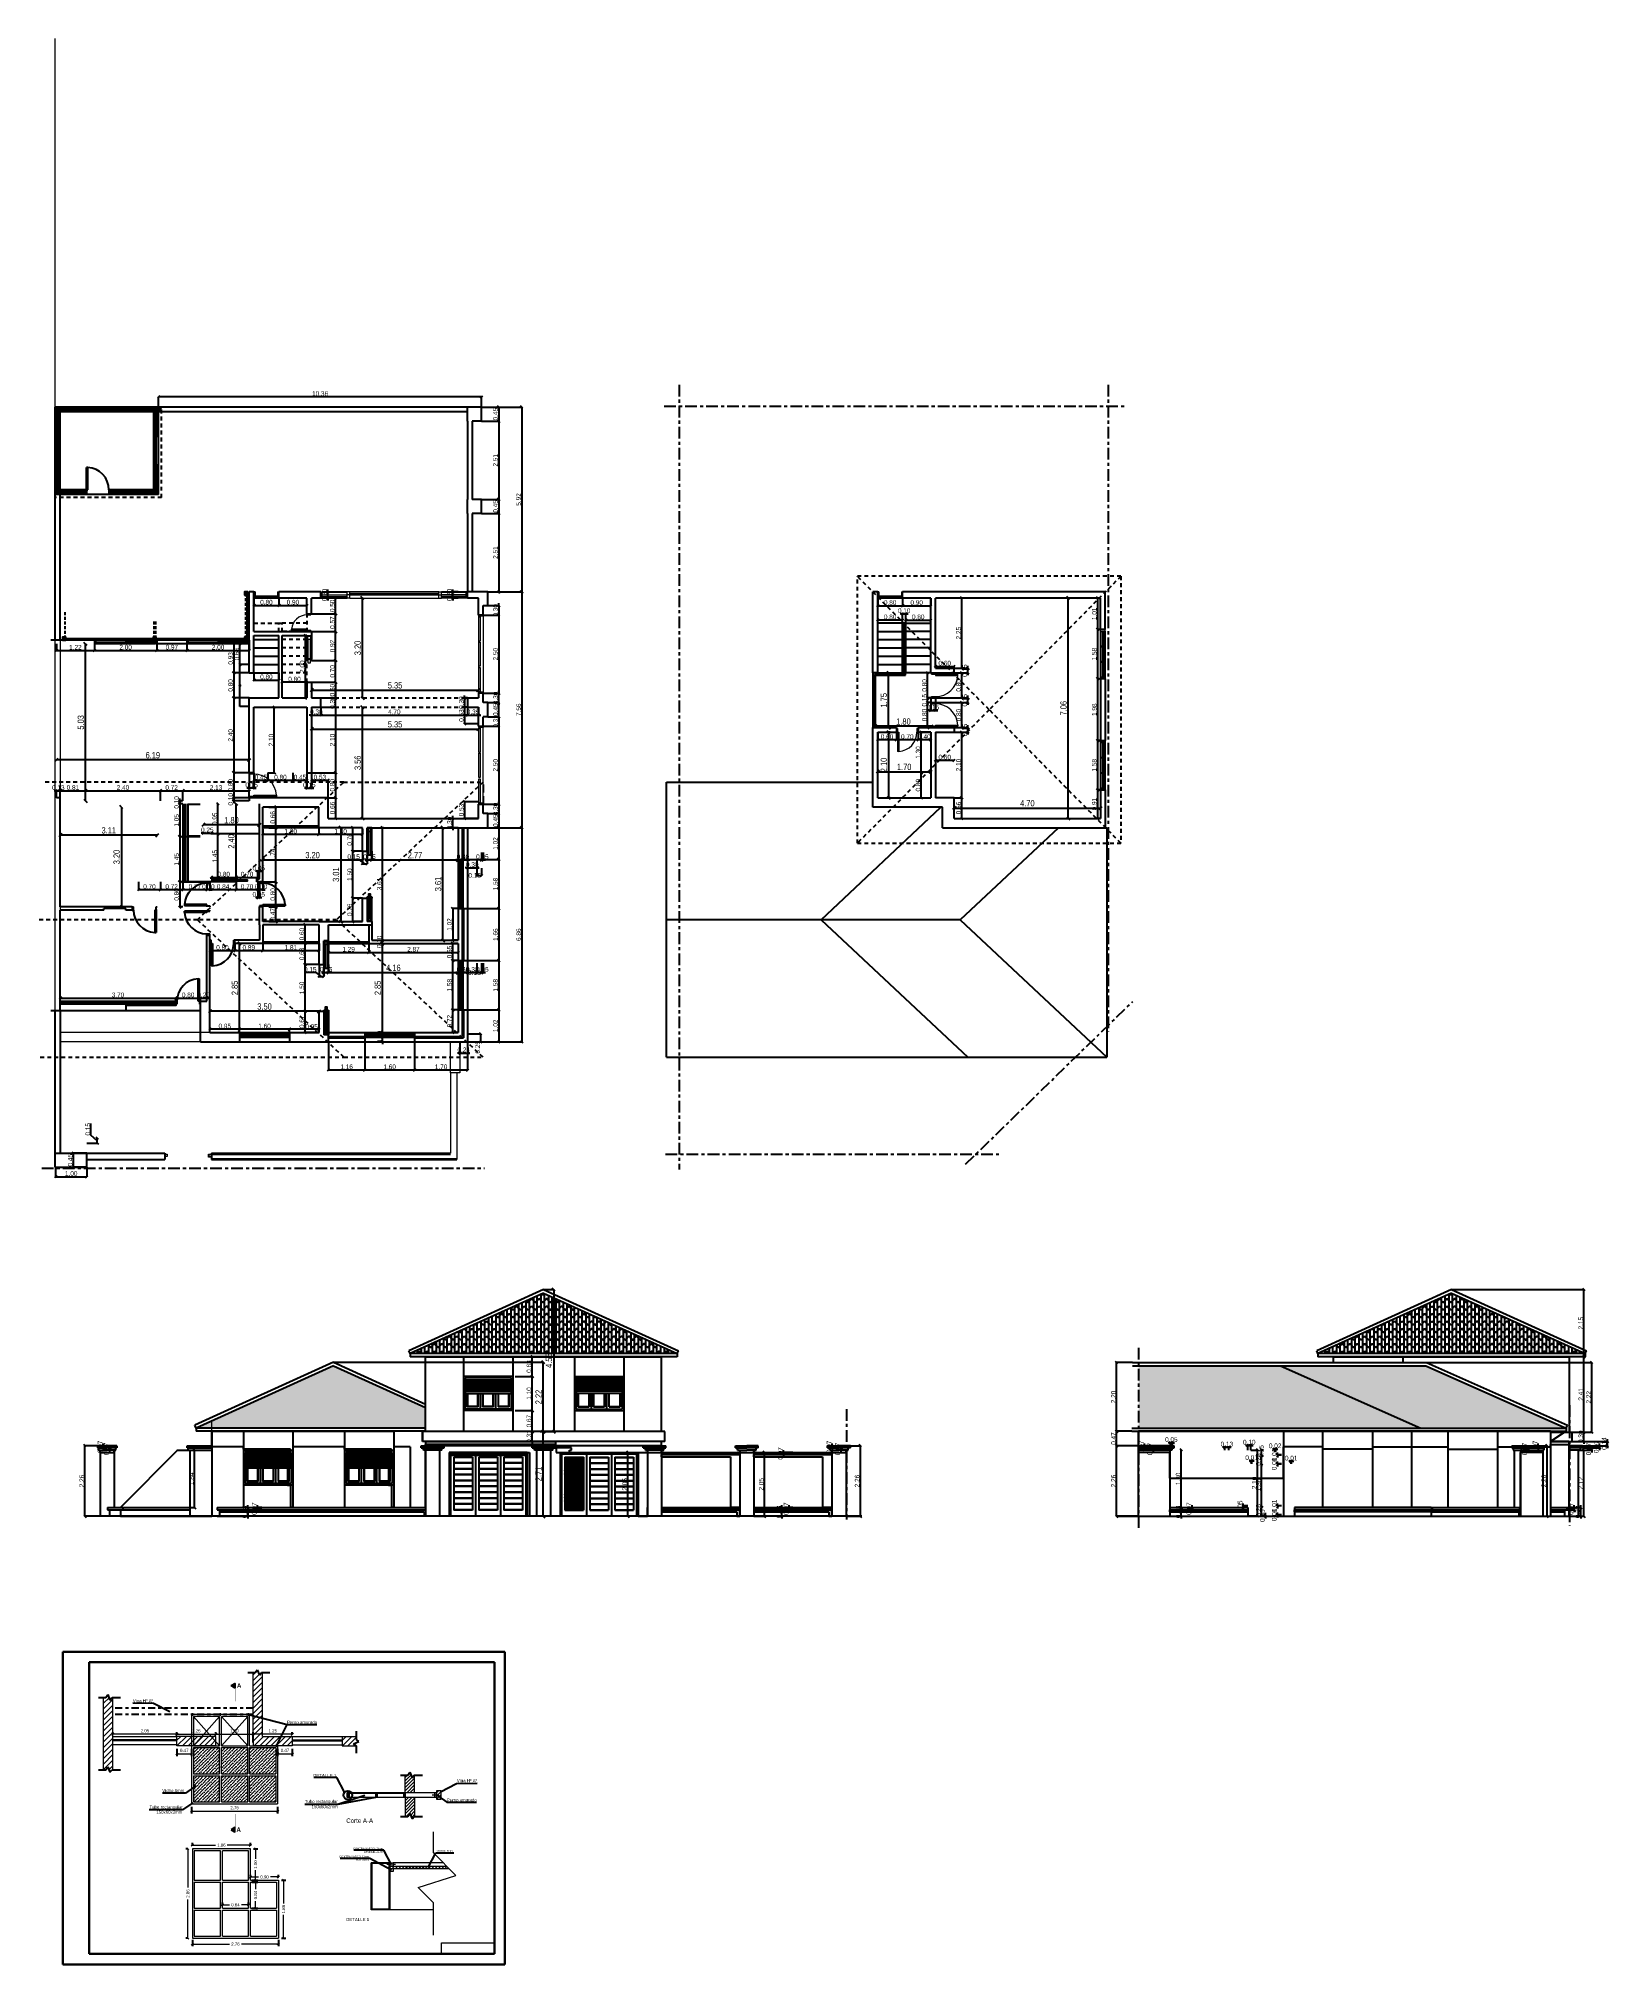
# Model space of a CAD drawing. Extents: x -135 to 36, y 31 to 104.
# Drawn here: x -14.8 to 35.6, y 30.6 to 92.3 of the extents above; entities outside this region: 2.
import ezdxf

# ---------------------------------------------------------------- set-up
doc = ezdxf.new("R2010")
doc.units = 0
doc.header["$MEASUREMENT"] = 0
doc.header["$PDMODE"] = 3
for name, pattern in [('ACAD_ISO02W100', [15, 12, -3]), ('CENTER2', [1.125, 0.75, -0.125, 0.125, -0.125]), ('DASHED2', [0.375, 0.25, -0.125]), ('HIDDEN2', [0.1875, 0.125, -0.0625])]:
    doc.linetypes.add(name, pattern=pattern)
doc.layers.get('0').update_dxf_attribs({"linetype": 'CONTINUOUS'})
doc.layers.get('DEFPOINTS').update_dxf_attribs({"linetype": 'CONTINUOUS'})
for name, color, linetype, lineweight in [('.05', 4, 'CONTINUOUS', 5), ('.09', 252, 'CONTINUOUS', 5), ('.15', 210, 'CONTINUOUS', 9), ('0.30', 14, 'CONTINUOUS', 25), ('ABERTURAS', 12, 'CONTINUOUS', 9), ('Punteada', 134, 'ACAD_ISO02W100', 5), ('SDDIM', 1, 'CONTINUOUS', 5)]:
    doc.layers.add(name, color=color, linetype=linetype, lineweight=lineweight)
for name, color, linetype in [('COTAS', 12, 'CONTINUOUS'), ('EJES', 161, 'CENTER2'), ('LINEAS', 9, 'CONTINUOUS'), ('NUEVO', 1, 'CONTINUOUS'), ('RELLENO', 7, 'CONTINUOUS'), ('SOMBRA', 251, 'CONTINUOUS')]:
    doc.layers.add(name, color=color, linetype=linetype)
doc.styles.add('A', font='arial.ttf')
doc.styles.add('Anotativo', font='arial.ttf')
doc.styles.add('COTAS PRIMARIAS', font='ARIALN.TTF', dxfattribs={"height": 0.2})
doc.styles.add('COTAS SECUNDARIAS', font='ARIALN.TTF', dxfattribs={"height": 0.15})
doc.dimstyles.new('COTA SECUNDARIAS', dxfattribs={"dimscale": 5, "dimtxt": 1, "dimasz": 0.015, "dimexe": 0, "dimexo": 0, "dimgap": 0.005, "dimtad": 1, "dimzin": 1, "dimdsep": 46, "dimtxsty": 'COTAS SECUNDARIAS', "dimblk": 'OBLIQUE', "dimcen": 0, "dimclrd": 11, "dimclre": 11, "dimclrt": 11, "dimaunit": 1, "dimadec": 1, "dimazin": 0, "dimtfac": 0.4, "dimtix": 1, "dimtmove": 1, "dimatfit": 3, "dimfxl": 0, "dimtolj": 1, "dimtzin": 0, "dimlwd": -1, "dimarcsym": 0})
doc.dimstyles.new('COTA3', dxfattribs={"dimtxt": 0.1, "dimasz": 0.07, "dimexe": 0.07, "dimexo": 0.1, "dimgap": 0.06, "dimtad": 1, "dimzin": 0, "dimdsep": 46, "dimtxsty": 'A', "dimblk": 'OBLIQUE', "dimcen": 1.5, "dimclrd": 256, "dimclre": 256, "dimclrt": 6, "dimadec": 0, "dimazin": 0, "dimtfac": 1, "dimtix": 1, "dimtmove": 2, "dimatfit": 3, "dimldrblk": 'OBLIQUE', "dimfxl": 0, "dimtolj": 1, "dimtzin": 0, "dimlwd": 5, "dimarcsym": 0})
doc.dimstyles.new('COTAS PRINCIPALES', dxfattribs={"dimscale": 5, "dimtxt": 2.5, "dimasz": 0.02, "dimexe": 0, "dimexo": 0, "dimgap": 0.01, "dimtad": 1, "dimzin": 1, "dimdsep": 46, "dimtxsty": 'COTAS PRIMARIAS', "dimblk": 'OBLIQUE', "dimcen": 0, "dimclrd": 11, "dimclre": 11, "dimclrt": 11, "dimaunit": 1, "dimadec": 1, "dimazin": 0, "dimtfac": 0.4, "dimtix": 1, "dimtmove": 1, "dimatfit": 3, "dimfxl": 0, "dimtolj": 1, "dimtzin": 0, "dimlwd": -1, "dimarcsym": 0})
doc.dimstyles.new('ESTILO 1', dxfattribs={"dimscale": 0, "dimtxt": 4, "dimasz": 3, "dimexe": 1, "dimexo": 1, "dimgap": 1, "dimtad": 1, "dimdec": 0, "dimrnd": 0.01, "dimtxsty": 'Standard', "dimcen": 0, "dimclrt": 1, "dimazin": 2, "dimtm": 1e-09, "dimtfac": 0.5, "dimtdec": 0, "dimtmove": 0, "dimatfit": 3, "dimfxl": 0, "dimtolj": 2, "dimtzin": 0, "dimarcsym": 0})
picture_1 = doc.add_image_def('image1.png', size_in_pixel=(2031, 433))
pattern_1 = [(90, (0.005, 15.51904), (-0.24, 1e-17), [0.225, -0.015]), (90, (0.115, 15.51904), (-0.24, 1e-17), [0.225, -0.015]), (45, (0, 15.51404), (1e-17, 0.2399998), [0.007071, -0.3323403]), (116.56505, (0.4913, 15.49144), (5e-09, 0.24000008), [0.0505335, -0.4861227]), (116.56505, (0.2513, 15.49144), (5e-09, 0.24000008), [0.0505335, -0.4861227]), (63.43495, (0.355, 15.51904), (-5e-09, 0.24000008), [0.0228351, -0.5138214]), (63.43495, (0.115, 15.51904), (-5e-09, 0.24000008), [0.0228351, -0.5138214]), (135, (0.12, 15.51404), (1e-17, 0.2399998), [0.007071, -0.3323403]), (45, (0.0951, 15.47784), (1e-17, 0.2399998), [0.0192228, -0.3201885]), (26.56505, (0.3849, 15.55023), (5e-09, 0.2400001), [0.025267, -0.5113896]), (26.56505, (0.1449, 15.55023), (5e-09, 0.2400001), [0.025267, -0.5113896]), (63.43495, (0.3487, 15.49144), (-5e-09, 0.24000008), [0.0505335, -0.4861227]), (63.43495, (0.1087, 15.49144), (-5e-09, 0.24000008), [0.0505335, -0.4861227]), (0, (0.1675, 15.56153), (0, 0.24), [0.025017, -0.214983]), (45, (0.1313, 15.53663), (1e-17, 0.2399998), [0.0192228, -0.3201885]), (135, (0.2287, 15.53663), (1e-17, 0.2399998), [0.0192228, -0.3201885]), (153.43495, (0.4551, 15.55023), (-5e-09, 0.2400001), [0.025267, -0.5113896]), (153.43495, (0.2151, 15.55023), (-5e-09, 0.2400001), [0.025267, -0.5113896]), (153.43495, (0.4595, 15.55475), (-5e-09, 0.2400001), [0.0284253, -0.5082312]), (153.43495, (0.2195, 15.55475), (-5e-09, 0.2400001), [0.0284253, -0.5082312]), (116.56505, (0.485, 15.51904), (5e-09, 0.24000008), [0.0228351, -0.5138214]), (116.56505, (0.245, 15.51904), (5e-09, 0.24000008), [0.0228351, -0.5138214]), (135, (0.23479, 15.53946), (1e-17, 0.2399998), [0.0216255, -0.3177855]), (45, (0.12521, 15.53946), (1e-17, 0.2399998), [0.0216255, -0.3177855]), (0, (0.16593, 15.56746), (0, 0.24), [0.0281442, -0.2118558]), (26.56505, (0.3805, 15.55475), (5e-09, 0.2400001), [0.0284253, -0.5082312]), (26.56505, (0.1405, 15.55475), (5e-09, 0.2400001), [0.0284253, -0.5082312]), (153.43495, (0.2875, 15.46654), (-5e-09, 0.2400001), [0.025267, -0.5113896]), (153.43495, (0.0475, 15.46654), (-5e-09, 0.2400001), [0.025267, -0.5113896]), (0, (0.0475, 15.46654), (0, 0.24), [0.025017, -0.214983]), (135, (0.0249, 15.47784), (1e-17, 0.2399998), [0.0192228, -0.3201885]), (26.56505, (0.3125, 15.46654), (5e-09, 0.2400001), [0.025267, -0.5113896]), (26.56505, (0.0725, 15.46654), (5e-09, 0.2400001), [0.025267, -0.5113896]), (135, (0.0205, 15.47332), (1e-17, 0.2399998), [0.0216255, -0.3177855]), (153.43495, (0.28593, 15.4606), (-5e-09, 0.2400001), [0.0284253, -0.5082312]), (153.43495, (0.04593, 15.4606), (-5e-09, 0.2400001), [0.0284253, -0.5082312]), (180, (0.07407, 15.4606), (-3e-17, -0.24), [0.0281442, -0.2118558]), (26.56505, (0.31407, 15.4606), (5e-09, 0.2400001), [0.0284253, -0.5082312]), (26.56505, (0.07407, 15.4606), (5e-09, 0.2400001), [0.0284253, -0.5082312]), (45, (0.0995, 15.47332), (1e-17, 0.2399998), [0.0216255, -0.3177855])]
pattern_2 = [(45, (-20.48295, 0), (-0.022097087, 0.022097087), [])]
pattern_3 = [(45, (24.85773, 0), (-0.022097087, 0.022097087), [])]
pattern_4 = [(45, (38.98245, -12.05284), (-0.08838835, 0.08838835), [])]
pattern_5 = [(45, (61.777435, -16.23188), (-0.05303301, 0.05303301), [])]

msp = doc.modelspace()

# ---------------------------------------------------------------- texts
at = {"layer": '.15', "color": 18, "char_height": 0.1, "style": 'A'}
for s, insert, attachment_point in [('Viga Hº Aº', (-11.75, 38.988), 7), ('Perno amurado', (-5.84, 38.326), 9), ('DETALLE 1', (-5.228, 36.623), 9), ('Viga Hº Aº', (-0.707, 36.427), 9), ('Vidrio 8mm', (-10.099, 36.137), 9), ('Tubo rectangular \\P150x60x2mm', (-5.181, 35.621), 9), ('Perno amurado', (-0.718, 35.836), 9), ('Tubo rectangular \\P150x60x2mm', (-10.162, 35.443), 9), ('DETALLE 1', (-4.172, 32.004), 9)]:
    msp.add_mtext_dynamic_manual_height_columns(s, width=1.47086, gutter_width=12.5, heights=[0], dxfattribs=dict(at, insert=insert, attachment_point=attachment_point))
at = {"layer": '.15', "char_height": 0.0625, "style": 'Anotativo'}
for s, insert, attachment_point in [('{\\C256;CONTRAMARCO 10mm \\PSOLDADO}', (-4.172, 33.936), 9), ('{\\C256;CONTRAMARCO 10mm ATORNILLADO}', (-3.725, 34.19), 9), ('{\\C256;VIDRIO 8mm}', (-2.01, 34.225), 7)]:
    msp.add_mtext_dynamic_manual_height_columns(s, width=1.47086, gutter_width=12.5, heights=[0], dxfattribs=dict(at, insert=insert, attachment_point=attachment_point))
at = {"color": 18, "char_height": 0.14031, "attachment_point": 1}
for insert in [(-9.077, 39.625), (-9.092, 35.006)]:
    msp.add_mtext_dynamic_manual_height_columns('{\\fArial|b1|i0|c0|p34;\\W6.10606;  \\W1;A}', width=1.47086, gutter_width=12.5, heights=[0], dxfattribs=dict(at, insert=insert))
at = {"color": 18, "insert": (-5.216, 35.295), "char_height": 0.14031, "attachment_point": 1, "style": 'Anotativo'}
msp.add_mtext_dynamic_manual_height_columns('{\\W5.691027; }Corte A-A', width=1.47086, gutter_width=12.5, heights=[0], dxfattribs=at)

# ---------------------------------------------------------------- blocks, each defined once
blk = doc.blocks.new('_Oblique')
at = {"color": 0, "linetype": 'ByBlock', "lineweight": -2}
blk.add_line((-0.5, -0.5), (0.5, 0.5), dxfattribs=at)
blk = doc.blocks.new('*D7')
at = {"layer": 'COTAS', "color": 11, "lineweight": -2}
for p, q in [((-0.566, 80.531), (-0.017, 80.531)), ((-0.566, 80.081), (-0.017, 80.081))]:
    blk.add_line(p, q, dxfattribs=at)
at = {"layer": 'COTAS', "color": 11}
blk.add_line((-0.017, 80.531), (-0.017, 80.081), dxfattribs=at)
at = {"layer": 'DEFPOINTS', "color": 0}
for p in [(-0.566, 80.531), (-0.566, 80.081), (-0.017, 80.081)]:
    blk.add_point(p, dxfattribs=at)
at = {"layer": 'COTAS', "color": 11, "xscale": 0.075, "yscale": 0.075, "zscale": 0.075}
for p, rotation in [((-0.017, 80.531), 90), ((-0.017, 80.081), 270)]:
    blk.add_blockref('_Oblique', p, dxfattribs=dict(at, rotation=rotation))
at = {"layer": 'COTAS', "color": 11, "insert": (-0.119, 80.306), "char_height": 0.15, "attachment_point": 5, "rotation": 90, "style": 'COTAS SECUNDARIAS'}
blk.add_mtext('\\A1;0.45', dxfattribs=at)
blk = doc.blocks.new('*D8')
at = {"layer": 'COTAS', "color": 11, "lineweight": -2}
for p, q in [((-0.566, 80.081), (-0.017, 80.081)), ((-0.566, 77.574), (-0.017, 77.574))]:
    blk.add_line(p, q, dxfattribs=at)
at = {"layer": 'COTAS', "color": 11}
blk.add_line((-0.017, 80.081), (-0.017, 77.574), dxfattribs=at)
at = {"layer": 'DEFPOINTS', "color": 0}
for p in [(-0.566, 80.081), (-0.566, 77.574), (-0.017, 77.574)]:
    blk.add_point(p, dxfattribs=at)
at = {"layer": 'COTAS', "color": 11, "xscale": 0.075, "yscale": 0.075, "zscale": 0.075}
for p, rotation in [((-0.017, 80.081), 90), ((-0.017, 77.574), 270)]:
    blk.add_blockref('_Oblique', p, dxfattribs=dict(at, rotation=rotation))
at = {"layer": 'COTAS', "color": 11, "insert": (-0.119, 78.828), "char_height": 0.15, "attachment_point": 5, "rotation": 90, "style": 'COTAS SECUNDARIAS'}
blk.add_mtext('\\A1;2.51', dxfattribs=at)
blk = doc.blocks.new('*D9')
at = {"layer": 'COTAS', "color": 11, "lineweight": -2}
for p, q in [((-0.566, 77.574), (-0.017, 77.574)), ((-0.566, 77.124), (-0.017, 77.124))]:
    blk.add_line(p, q, dxfattribs=at)
at = {"layer": 'COTAS', "color": 11}
blk.add_line((-0.017, 77.574), (-0.017, 77.124), dxfattribs=at)
at = {"layer": 'DEFPOINTS', "color": 0}
for p in [(-0.566, 77.574), (-0.566, 77.124), (-0.017, 77.124)]:
    blk.add_point(p, dxfattribs=at)
at = {"layer": 'COTAS', "color": 11, "xscale": 0.075, "yscale": 0.075, "zscale": 0.075}
for p, rotation in [((-0.017, 77.574), 90), ((-0.017, 77.124), 270)]:
    blk.add_blockref('_Oblique', p, dxfattribs=dict(at, rotation=rotation))
at = {"layer": 'COTAS', "color": 11, "insert": (-0.119, 77.349), "char_height": 0.15, "attachment_point": 5, "rotation": 90, "style": 'COTAS SECUNDARIAS'}
blk.add_mtext('\\A1;0.45', dxfattribs=at)
blk = doc.blocks.new('*D10')
at = {"layer": 'COTAS', "color": 11, "lineweight": -2}
for p, q in [((-0.566, 77.124), (-0.017, 77.124)), ((-0.366, 74.611), (-0.017, 74.611))]:
    blk.add_line(p, q, dxfattribs=at)
at = {"layer": 'COTAS', "color": 11}
blk.add_line((-0.017, 77.124), (-0.017, 74.611), dxfattribs=at)
at = {"layer": 'DEFPOINTS', "color": 0}
for p in [(-0.566, 77.124), (-0.366, 74.611), (-0.017, 74.611)]:
    blk.add_point(p, dxfattribs=at)
at = {"layer": 'COTAS', "color": 11, "xscale": 0.075, "yscale": 0.075, "zscale": 0.075}
for p, rotation in [((-0.017, 77.124), 90), ((-0.017, 74.611), 270)]:
    blk.add_blockref('_Oblique', p, dxfattribs=dict(at, rotation=rotation))
at = {"layer": 'COTAS', "color": 11, "insert": (-0.119, 75.868), "char_height": 0.15, "attachment_point": 5, "rotation": 90, "style": 'COTAS SECUNDARIAS'}
blk.add_mtext('\\A1;2.51', dxfattribs=at)
blk = doc.blocks.new('*D11')
at = {"layer": 'COTAS', "color": 11, "lineweight": -2}
for p, q in [((-0.366, 74.168), (-0.017, 74.168)), ((-0.516, 73.867), (-0.017, 73.867))]:
    blk.add_line(p, q, dxfattribs=at)
at = {"layer": 'COTAS', "color": 11}
for p, q in [((-0.017, 74.168), (-0.017, 74.243)), ((-0.017, 74.168), (-0.017, 73.867)), ((-0.017, 73.867), (-0.017, 73.792))]:
    blk.add_line(p, q, dxfattribs=at)
at = {"layer": 'DEFPOINTS', "color": 0}
for p in [(-0.366, 74.168), (-0.516, 73.867), (-0.017, 73.867)]:
    blk.add_point(p, dxfattribs=at)
at = {"layer": 'COTAS', "color": 11, "xscale": 0.075, "yscale": 0.075, "zscale": 0.075}
for p, rotation in [((-0.017, 74.168), 270), ((-0.017, 73.867), 90)]:
    blk.add_blockref('_Oblique', p, dxfattribs=dict(at, rotation=rotation))
at = {"layer": 'COTAS', "color": 11, "insert": (-0.119, 74.017), "char_height": 0.15, "attachment_point": 5, "rotation": 90, "style": 'COTAS SECUNDARIAS'}
blk.add_mtext('\\A1;0.30', dxfattribs=at)
blk = doc.blocks.new('*D12')
at = {"layer": 'COTAS', "color": 11, "lineweight": -2}
for p, q in [((-0.516, 73.867), (-0.017, 73.867)), ((-0.516, 71.36), (-0.017, 71.36))]:
    blk.add_line(p, q, dxfattribs=at)
at = {"layer": 'COTAS', "color": 11}
blk.add_line((-0.017, 73.867), (-0.017, 71.36), dxfattribs=at)
at = {"layer": 'DEFPOINTS', "color": 0}
for p in [(-0.516, 73.867), (-0.516, 71.36), (-0.017, 71.36)]:
    blk.add_point(p, dxfattribs=at)
at = {"layer": 'COTAS', "color": 11, "xscale": 0.075, "yscale": 0.075, "zscale": 0.075}
for p, rotation in [((-0.017, 73.867), 90), ((-0.017, 71.36), 270)]:
    blk.add_blockref('_Oblique', p, dxfattribs=dict(at, rotation=rotation))
at = {"layer": 'COTAS', "color": 11, "insert": (-0.119, 72.614), "char_height": 0.15, "attachment_point": 5, "rotation": 90, "style": 'COTAS SECUNDARIAS'}
blk.add_mtext('\\A1;2.50', dxfattribs=at)
blk = doc.blocks.new('*D13')
at = {"layer": 'COTAS', "color": 11, "lineweight": -2}
for p, q in [((-0.366, 70.609), (-0.017, 70.609)), ((-0.516, 70.302), (-0.017, 70.302))]:
    blk.add_line(p, q, dxfattribs=at)
at = {"layer": 'COTAS', "color": 11}
for p, q in [((-0.017, 70.609), (-0.017, 70.684)), ((-0.017, 70.609), (-0.017, 70.302)), ((-0.017, 70.302), (-0.017, 70.227))]:
    blk.add_line(p, q, dxfattribs=at)
at = {"layer": 'DEFPOINTS', "color": 0}
for p in [(-0.366, 70.609), (-0.516, 70.302), (-0.017, 70.302)]:
    blk.add_point(p, dxfattribs=at)
at = {"layer": 'COTAS', "color": 11, "xscale": 0.075, "yscale": 0.075, "zscale": 0.075}
for p, rotation in [((-0.017, 70.609), 270), ((-0.017, 70.302), 90)]:
    blk.add_blockref('_Oblique', p, dxfattribs=dict(at, rotation=rotation))
at = {"layer": 'COTAS', "color": 11, "insert": (-0.119, 70.456), "char_height": 0.15, "attachment_point": 5, "rotation": 90, "style": 'COTAS SECUNDARIAS'}
blk.add_mtext('\\A1;0.31', dxfattribs=at)
blk = doc.blocks.new('*D14')
at = {"layer": 'COTAS', "color": 11, "lineweight": -2}
for p, q in [((-0.516, 70.302), (-0.017, 70.302)), ((-0.516, 67.802), (-0.017, 67.802))]:
    blk.add_line(p, q, dxfattribs=at)
at = {"layer": 'COTAS', "color": 11}
blk.add_line((-0.017, 70.302), (-0.017, 67.802), dxfattribs=at)
at = {"layer": 'DEFPOINTS', "color": 0}
for p in [(-0.516, 70.302), (-0.516, 67.802), (-0.017, 67.802)]:
    blk.add_point(p, dxfattribs=at)
at = {"layer": 'COTAS', "color": 11, "xscale": 0.075, "yscale": 0.075, "zscale": 0.075}
for p, rotation in [((-0.017, 70.302), 90), ((-0.017, 67.802), 270)]:
    blk.add_blockref('_Oblique', p, dxfattribs=dict(at, rotation=rotation))
at = {"layer": 'COTAS', "color": 11, "insert": (-0.119, 69.052), "char_height": 0.15, "attachment_point": 5, "rotation": 90, "style": 'COTAS SECUNDARIAS'}
blk.add_mtext('\\A1;2.50', dxfattribs=at)
blk = doc.blocks.new('*D15')
at = {"layer": 'COTAS', "color": 11, "lineweight": -2}
for p, q in [((-0.516, 67.802), (-0.017, 67.802)), ((-0.366, 67.501), (-0.017, 67.501))]:
    blk.add_line(p, q, dxfattribs=at)
at = {"layer": 'COTAS', "color": 11}
for p, q in [((-0.017, 67.802), (-0.017, 67.877)), ((-0.017, 67.802), (-0.017, 67.501)), ((-0.017, 67.501), (-0.017, 67.426))]:
    blk.add_line(p, q, dxfattribs=at)
at = {"layer": 'DEFPOINTS', "color": 0}
for p in [(-0.516, 67.802), (-0.366, 67.501), (-0.017, 67.501)]:
    blk.add_point(p, dxfattribs=at)
at = {"layer": 'COTAS', "color": 11, "xscale": 0.075, "yscale": 0.075, "zscale": 0.075}
for p, rotation in [((-0.017, 67.802), 270), ((-0.017, 67.501), 90)]:
    blk.add_blockref('_Oblique', p, dxfattribs=dict(at, rotation=rotation))
at = {"layer": 'COTAS', "color": 11, "insert": (-0.119, 67.651), "char_height": 0.15, "attachment_point": 5, "rotation": 90, "style": 'COTAS SECUNDARIAS'}
blk.add_mtext('\\A1;0.30', dxfattribs=at)
blk = doc.blocks.new('*D16')
at = {"layer": 'COTAS', "color": 11, "lineweight": -2}
for p, q in [((-0.366, 67.501), (-0.017, 67.501)), ((-0.516, 67.051), (-0.017, 67.051))]:
    blk.add_line(p, q, dxfattribs=at)
at = {"layer": 'COTAS', "color": 11}
blk.add_line((-0.017, 67.501), (-0.017, 67.051), dxfattribs=at)
at = {"layer": 'DEFPOINTS', "color": 0}
for p in [(-0.366, 67.501), (-0.516, 67.051), (-0.017, 67.051)]:
    blk.add_point(p, dxfattribs=at)
at = {"layer": 'COTAS', "color": 11, "xscale": 0.075, "yscale": 0.075, "zscale": 0.075}
for p, rotation in [((-0.017, 67.501), 90), ((-0.017, 67.051), 270)]:
    blk.add_blockref('_Oblique', p, dxfattribs=dict(at, rotation=rotation))
at = {"layer": 'COTAS', "color": 11, "insert": (-0.119, 67.276), "char_height": 0.15, "attachment_point": 5, "rotation": 90, "style": 'COTAS SECUNDARIAS'}
blk.add_mtext('\\A1;0.45', dxfattribs=at)
blk = doc.blocks.new('*D17')
at = {"layer": 'COTAS', "color": 11, "lineweight": -2}
for p, q in [((-0.516, 67.051), (-0.017, 67.051)), ((-1.016, 66.036), (-0.017, 66.036))]:
    blk.add_line(p, q, dxfattribs=at)
at = {"layer": 'COTAS', "color": 11}
blk.add_line((-0.017, 67.051), (-0.017, 66.036), dxfattribs=at)
at = {"layer": 'DEFPOINTS', "color": 0}
for p in [(-0.516, 67.051), (-1.016, 66.036), (-0.017, 66.036)]:
    blk.add_point(p, dxfattribs=at)
at = {"layer": 'COTAS', "color": 11, "xscale": 0.075, "yscale": 0.075, "zscale": 0.075}
for p, rotation in [((-0.017, 67.051), 90), ((-0.017, 66.036), 270)]:
    blk.add_blockref('_Oblique', p, dxfattribs=dict(at, rotation=rotation))
at = {"layer": 'COTAS', "color": 11, "insert": (-0.119, 66.544), "char_height": 0.15, "attachment_point": 5, "rotation": 90, "style": 'COTAS SECUNDARIAS'}
blk.add_mtext('\\A1;1.02', dxfattribs=at)
blk = doc.blocks.new('*D18')
at = {"layer": 'COTAS', "color": 11, "lineweight": -2}
for p, q in [((-1.016, 66.036), (-0.017, 66.036)), ((-1.016, 64.456), (-0.017, 64.456))]:
    blk.add_line(p, q, dxfattribs=at)
at = {"layer": 'COTAS', "color": 11}
blk.add_line((-0.017, 66.036), (-0.017, 64.456), dxfattribs=at)
at = {"layer": 'DEFPOINTS', "color": 0}
for p in [(-1.016, 66.036), (-1.016, 64.456), (-0.017, 64.456)]:
    blk.add_point(p, dxfattribs=at)
at = {"layer": 'COTAS', "color": 11, "xscale": 0.075, "yscale": 0.075, "zscale": 0.075}
for p, rotation in [((-0.017, 66.036), 90), ((-0.017, 64.456), 270)]:
    blk.add_blockref('_Oblique', p, dxfattribs=dict(at, rotation=rotation))
at = {"layer": 'COTAS', "color": 11, "insert": (-0.119, 65.246), "char_height": 0.15, "attachment_point": 5, "rotation": 90, "style": 'COTAS SECUNDARIAS'}
blk.add_mtext('\\A1;1.58', dxfattribs=at)
blk = doc.blocks.new('*D19')
at = {"layer": 'COTAS', "color": 11, "lineweight": -2}
for p, q in [((-1.016, 64.456), (-0.017, 64.456)), ((-1.016, 62.791), (-0.017, 62.791))]:
    blk.add_line(p, q, dxfattribs=at)
at = {"layer": 'COTAS', "color": 11}
blk.add_line((-0.017, 64.456), (-0.017, 62.791), dxfattribs=at)
at = {"layer": 'DEFPOINTS', "color": 0}
for p in [(-1.016, 64.456), (-1.016, 62.791), (-0.017, 62.791)]:
    blk.add_point(p, dxfattribs=at)
at = {"layer": 'COTAS', "color": 11, "xscale": 0.075, "yscale": 0.075, "zscale": 0.075}
for p, rotation in [((-0.017, 64.456), 90), ((-0.017, 62.791), 270)]:
    blk.add_blockref('_Oblique', p, dxfattribs=dict(at, rotation=rotation))
at = {"layer": 'COTAS', "color": 11, "insert": (-0.119, 63.624), "char_height": 0.15, "attachment_point": 5, "rotation": 90, "style": 'COTAS SECUNDARIAS'}
blk.add_mtext('\\A1;1.66', dxfattribs=at)
blk = doc.blocks.new('*D20')
at = {"layer": 'COTAS', "color": 11, "lineweight": -2}
for p, q in [((-1.016, 62.791), (-0.017, 62.791)), ((-1.016, 61.211), (-0.017, 61.211))]:
    blk.add_line(p, q, dxfattribs=at)
at = {"layer": 'COTAS', "color": 11}
blk.add_line((-0.017, 62.791), (-0.017, 61.211), dxfattribs=at)
at = {"layer": 'DEFPOINTS', "color": 0}
for p in [(-1.016, 62.791), (-1.016, 61.211), (-0.017, 61.211)]:
    blk.add_point(p, dxfattribs=at)
at = {"layer": 'COTAS', "color": 11, "xscale": 0.075, "yscale": 0.075, "zscale": 0.075}
for p, rotation in [((-0.017, 62.791), 90), ((-0.017, 61.211), 270)]:
    blk.add_blockref('_Oblique', p, dxfattribs=dict(at, rotation=rotation))
at = {"layer": 'COTAS', "color": 11, "insert": (-0.119, 62.001), "char_height": 0.15, "attachment_point": 5, "rotation": 90, "style": 'COTAS SECUNDARIAS'}
blk.add_mtext('\\A1;1.58', dxfattribs=at)
blk = doc.blocks.new('*D21')
at = {"layer": 'COTAS', "color": 11, "lineweight": -2}
for p, q in [((-1.016, 61.211), (-0.017, 61.211)), ((-1.016, 60.191), (-0.017, 60.191))]:
    blk.add_line(p, q, dxfattribs=at)
at = {"layer": 'COTAS', "color": 11}
blk.add_line((-0.017, 61.211), (-0.017, 60.191), dxfattribs=at)
at = {"layer": 'DEFPOINTS', "color": 0}
for p in [(-1.016, 61.211), (-1.016, 60.191), (-0.017, 60.191)]:
    blk.add_point(p, dxfattribs=at)
at = {"layer": 'COTAS', "color": 11, "xscale": 0.075, "yscale": 0.075, "zscale": 0.075}
for p, rotation in [((-0.017, 61.211), 90), ((-0.017, 60.191), 270)]:
    blk.add_blockref('_Oblique', p, dxfattribs=dict(at, rotation=rotation))
at = {"layer": 'COTAS', "color": 11, "insert": (-0.119, 60.701), "char_height": 0.15, "attachment_point": 5, "rotation": 90, "style": 'COTAS SECUNDARIAS'}
blk.add_mtext('\\A1;1.02', dxfattribs=at)
blk = doc.blocks.new('*D22')
at = {"layer": 'COTAS', "color": 11, "lineweight": -2}
for p, q in [((-0.516, 80.531), (0.722, 80.531)), ((-0.366, 74.611), (0.722, 74.611))]:
    blk.add_line(p, q, dxfattribs=at)
at = {"layer": 'COTAS', "color": 11}
blk.add_line((0.722, 80.531), (0.722, 74.611), dxfattribs=at)
at = {"layer": 'DEFPOINTS', "color": 0}
for p in [(-0.516, 80.531), (-0.366, 74.611), (0.722, 74.611)]:
    blk.add_point(p, dxfattribs=at)
at = {"layer": 'COTAS', "color": 11, "xscale": 0.075, "yscale": 0.075, "zscale": 0.075}
for p, rotation in [((0.722, 80.531), 90), ((0.722, 74.611), 270)]:
    blk.add_blockref('_Oblique', p, dxfattribs=dict(at, rotation=rotation))
at = {"layer": 'COTAS', "color": 11, "insert": (0.621, 77.571), "char_height": 0.15, "attachment_point": 5, "rotation": 90, "style": 'COTAS SECUNDARIAS'}
blk.add_mtext('\\A1;5.92', dxfattribs=at)
blk = doc.blocks.new('*D23')
at = {"layer": 'COTAS', "color": 11, "lineweight": -2}
for p, q in [((-0.366, 74.611), (0.722, 74.611)), ((-0.501, 67.051), (0.722, 67.051))]:
    blk.add_line(p, q, dxfattribs=at)
at = {"layer": 'COTAS', "color": 11}
blk.add_line((0.722, 74.611), (0.722, 67.051), dxfattribs=at)
at = {"layer": 'DEFPOINTS', "color": 0}
for p in [(-0.366, 74.611), (-0.501, 67.051), (0.722, 67.051)]:
    blk.add_point(p, dxfattribs=at)
at = {"layer": 'COTAS', "color": 11, "xscale": 0.075, "yscale": 0.075, "zscale": 0.075}
for p, rotation in [((0.722, 74.611), 90), ((0.722, 67.051), 270)]:
    blk.add_blockref('_Oblique', p, dxfattribs=dict(at, rotation=rotation))
at = {"layer": 'COTAS', "color": 11, "insert": (0.621, 70.831), "char_height": 0.15, "attachment_point": 5, "rotation": 90, "style": 'COTAS SECUNDARIAS'}
blk.add_mtext('\\A1;7.56', dxfattribs=at)
blk = doc.blocks.new('*D24')
at = {"layer": 'COTAS', "color": 11, "lineweight": -2}
for p, q in [((-0.501, 67.051), (0.722, 67.051)), ((-1.049, 60.191), (0.722, 60.191))]:
    blk.add_line(p, q, dxfattribs=at)
at = {"layer": 'COTAS', "color": 11}
blk.add_line((0.722, 67.051), (0.722, 60.191), dxfattribs=at)
at = {"layer": 'DEFPOINTS', "color": 0}
for p in [(-0.501, 67.051), (-1.049, 60.191), (0.722, 60.191)]:
    blk.add_point(p, dxfattribs=at)
at = {"layer": 'COTAS', "color": 11, "xscale": 0.075, "yscale": 0.075, "zscale": 0.075}
for p, rotation in [((0.722, 67.051), 90), ((0.722, 60.191), 270)]:
    blk.add_blockref('_Oblique', p, dxfattribs=dict(at, rotation=rotation))
at = {"layer": 'COTAS', "color": 11, "insert": (0.621, 63.621), "char_height": 0.15, "attachment_point": 5, "rotation": 90, "style": 'COTAS SECUNDARIAS'}
blk.add_mtext('\\A1;6.86', dxfattribs=at)
blk = doc.blocks.new('*D25')
at = {"layer": 'COTAS', "color": 11, "lineweight": -2}
for p, q in [((-4.386, 66.296), (-4.386, 65.896)), ((-4.236, 66.276), (-4.236, 65.896))]:
    blk.add_line(p, q, dxfattribs=at)
at = {"layer": 'COTAS', "color": 11}
for p, q in [((-4.485, 66.019), (-4.856, 66.019)), ((-4.311, 65.896), (-4.485, 66.019)), ((-4.386, 65.896), (-4.236, 65.896))]:
    blk.add_line(p, q, dxfattribs=at)
at = {"layer": 'DEFPOINTS', "color": 0}
for p in [(-4.386, 66.296), (-4.236, 66.276), (-4.236, 65.896)]:
    blk.add_point(p, dxfattribs=at)
at = {"layer": 'COTAS', "color": 11, "xscale": 0.075, "yscale": 0.075, "zscale": 0.075, "rotation": 180}
blk.add_blockref('_Oblique', (-4.386, 65.896), dxfattribs=at)
at = {"layer": 'COTAS', "color": 11, "xscale": 0.075, "yscale": 0.075, "zscale": 0.075}
blk.add_blockref('_Oblique', (-4.236, 65.896), dxfattribs=at)
at = {"layer": 'COTAS', "color": 11, "insert": (-4.67, 66.121), "char_height": 0.15, "attachment_point": 5, "style": 'COTAS SECUNDARIAS'}
blk.add_mtext('\\A1;0.15', dxfattribs=at)
blk = doc.blocks.new('*D26')
at = {"layer": 'COTAS', "color": 11, "lineweight": -2}
for p, q in [((-4.236, 66.276), (-4.236, 66.019)), ((-4.086, 66.256), (-4.086, 66.019))]:
    blk.add_line(p, q, dxfattribs=at)
at = {"layer": 'COTAS', "color": 11}
for p, q in [((-4.236, 66.019), (-4.311, 66.019)), ((-4.236, 66.019), (-4.086, 66.019)), ((-4.086, 66.019), (-4.011, 66.019))]:
    blk.add_line(p, q, dxfattribs=at)
at = {"layer": 'DEFPOINTS', "color": 0}
for p in [(-4.236, 66.276), (-4.086, 66.256), (-4.086, 66.019)]:
    blk.add_point(p, dxfattribs=at)
at = {"layer": 'COTAS', "color": 11, "xscale": 0.075, "yscale": 0.075, "zscale": 0.075}
blk.add_blockref('_Oblique', (-4.236, 66.019), dxfattribs=at)
at = {"layer": 'COTAS', "color": 11, "xscale": 0.075, "yscale": 0.075, "zscale": 0.075, "rotation": 180}
blk.add_blockref('_Oblique', (-4.086, 66.019), dxfattribs=at)
at = {"layer": 'COTAS', "color": 11, "insert": (-4.161, 66.121), "char_height": 0.15, "attachment_point": 5, "style": 'COTAS SECUNDARIAS'}
blk.add_mtext('\\A1;0.15', dxfattribs=at)
blk = doc.blocks.new('*D27')
at = {"layer": 'COTAS', "color": 11, "lineweight": -2}
for p, q in [((-4.086, 66.256), (-4.086, 66.019)), ((-1.316, 66.256), (-1.316, 66.019))]:
    blk.add_line(p, q, dxfattribs=at)
at = {"layer": 'COTAS', "color": 11}
blk.add_line((-4.086, 66.019), (-1.316, 66.019), dxfattribs=at)
at = {"layer": 'DEFPOINTS', "color": 0}
for p in [(-4.086, 66.256), (-1.316, 66.256), (-1.316, 66.019)]:
    blk.add_point(p, dxfattribs=at)
at = {"layer": 'COTAS', "color": 11, "xscale": 0.1, "yscale": 0.1, "zscale": 0.1, "rotation": 180}
blk.add_blockref('_Oblique', (-4.086, 66.019), dxfattribs=at)
at = {"layer": 'COTAS', "color": 11, "xscale": 0.1, "yscale": 0.1, "zscale": 0.1}
blk.add_blockref('_Oblique', (-1.316, 66.019), dxfattribs=at)
at = {"layer": 'COTAS', "color": 11, "insert": (-2.701, 66.17), "char_height": 0.2, "attachment_point": 5, "style": 'COTAS PRIMARIAS'}
blk.add_mtext('\\A1;2.77', dxfattribs=at)
blk = doc.blocks.new('*D28')
at = {"layer": 'COTAS', "color": 11, "lineweight": -2}
for p, q in [((-1.316, 66.256), (-1.316, 66.019)), ((-1.016, 66.256), (-1.016, 66.019))]:
    blk.add_line(p, q, dxfattribs=at)
at = {"layer": 'COTAS', "color": 11}
for p, q in [((-1.316, 66.019), (-1.391, 66.019)), ((-1.316, 66.019), (-1.016, 66.019)), ((-1.016, 66.019), (-0.941, 66.019))]:
    blk.add_line(p, q, dxfattribs=at)
at = {"layer": 'DEFPOINTS', "color": 0}
for p in [(-1.316, 66.256), (-1.016, 66.256), (-1.016, 66.019)]:
    blk.add_point(p, dxfattribs=at)
at = {"layer": 'COTAS', "color": 11, "xscale": 0.075, "yscale": 0.075, "zscale": 0.075}
blk.add_blockref('_Oblique', (-1.316, 66.019), dxfattribs=at)
at = {"layer": 'COTAS', "color": 11, "xscale": 0.075, "yscale": 0.075, "zscale": 0.075, "rotation": 180}
blk.add_blockref('_Oblique', (-1.016, 66.019), dxfattribs=at)
at = {"layer": 'COTAS', "color": 11, "insert": (-1.166, 66.121), "char_height": 0.15, "attachment_point": 5, "style": 'COTAS SECUNDARIAS'}
blk.add_mtext('\\A1;0.30', dxfattribs=at)
blk = doc.blocks.new('*D29')
at = {"layer": 'COTAS', "color": 11}
for p, q in [((-1.016, 65.769), (-1.091, 65.769)), ((-1.016, 65.769), (-0.716, 65.769)), ((-0.716, 65.769), (-0.641, 65.769))]:
    blk.add_line(p, q, dxfattribs=at)
at = {"layer": 'COTAS', "color": 11, "lineweight": -2}
for p, q in [((-1.016, 66.006), (-1.016, 65.769)), ((-0.716, 66.006), (-0.716, 65.769))]:
    blk.add_line(p, q, dxfattribs=at)
at = {"layer": 'DEFPOINTS', "color": 0}
for p in [(-1.016, 66.006), (-0.716, 66.006), (-0.716, 65.769)]:
    blk.add_point(p, dxfattribs=at)
at = {"layer": 'COTAS', "color": 11, "xscale": 0.075, "yscale": 0.075, "zscale": 0.075}
blk.add_blockref('_Oblique', (-1.016, 65.769), dxfattribs=at)
at = {"layer": 'COTAS', "color": 11, "xscale": 0.075, "yscale": 0.075, "zscale": 0.075, "rotation": 180}
blk.add_blockref('_Oblique', (-0.716, 65.769), dxfattribs=at)
at = {"layer": 'COTAS', "color": 11, "insert": (-0.866, 65.871), "char_height": 0.15, "attachment_point": 5, "style": 'COTAS SECUNDARIAS'}
blk.add_mtext('\\A1;0.30', dxfattribs=at)
blk = doc.blocks.new('*D30')
at = {"layer": 'COTAS', "color": 11, "lineweight": -2}
for p, q in [((-0.716, 65.756), (-0.716, 65.519)), ((-0.566, 65.756), (-0.566, 65.519))]:
    blk.add_line(p, q, dxfattribs=at)
at = {"layer": 'COTAS', "color": 11}
blk.add_line((-0.716, 65.519), (-0.566, 65.519), dxfattribs=at)
at = {"layer": 'DEFPOINTS', "color": 0}
for p in [(-0.716, 65.756), (-0.566, 65.756), (-0.566, 65.519)]:
    blk.add_point(p, dxfattribs=at)
at = {"layer": 'COTAS', "color": 11, "xscale": 0.075, "yscale": 0.075, "zscale": 0.075, "rotation": 180}
blk.add_blockref('_Oblique', (-0.716, 65.519), dxfattribs=at)
at = {"layer": 'COTAS', "color": 11, "xscale": 0.075, "yscale": 0.075, "zscale": 0.075}
blk.add_blockref('_Oblique', (-0.566, 65.519), dxfattribs=at)
at = {"layer": 'COTAS', "color": 11, "insert": (-0.788, 65.52), "char_height": 0.15, "attachment_point": 5, "style": 'COTAS SECUNDARIAS'}
blk.add_mtext('\\A1;0.15', dxfattribs=at)
blk = doc.blocks.new('*D31')
at = {"layer": 'COTAS', "color": 11, "lineweight": -2}
for p, q in [((-0.566, 66.256), (-0.566, 66.019)), ((-0.516, 66.256), (-0.516, 66.019))]:
    blk.add_line(p, q, dxfattribs=at)
at = {"layer": 'COTAS', "color": 11}
for p, q in [((-0.566, 66.019), (-0.641, 66.019)), ((-0.566, 66.019), (-0.516, 66.019)), ((-0.516, 66.019), (-0.441, 66.019))]:
    blk.add_line(p, q, dxfattribs=at)
at = {"layer": 'DEFPOINTS', "color": 0}
for p in [(-0.566, 66.256), (-0.516, 66.256), (-0.516, 66.019)]:
    blk.add_point(p, dxfattribs=at)
at = {"layer": 'COTAS', "color": 11, "xscale": 0.075, "yscale": 0.075, "zscale": 0.075}
blk.add_blockref('_Oblique', (-0.566, 66.019), dxfattribs=at)
at = {"layer": 'COTAS', "color": 11, "xscale": 0.075, "yscale": 0.075, "zscale": 0.075, "rotation": 180}
blk.add_blockref('_Oblique', (-0.516, 66.019), dxfattribs=at)
at = {"layer": 'COTAS', "color": 11, "insert": (-0.541, 66.121), "char_height": 0.15, "attachment_point": 5, "style": 'COTAS SECUNDARIAS'}
blk.add_mtext('\\A1;0.05', dxfattribs=at)
blk = doc.blocks.new('*D32')
at = {"layer": 'COTAS', "color": 11}
for p, q in [((-5.875, 62.407), (-6.246, 62.407)), ((-5.701, 62.283), (-5.875, 62.407)), ((-5.776, 62.283), (-5.626, 62.283))]:
    blk.add_line(p, q, dxfattribs=at)
at = {"layer": 'COTAS', "color": 11, "lineweight": -2}
for p, q in [((-5.776, 62.666), (-5.776, 62.283)), ((-5.626, 62.666), (-5.626, 62.283))]:
    blk.add_line(p, q, dxfattribs=at)
at = {"layer": 'DEFPOINTS', "color": 0}
for p in [(-5.776, 62.666), (-5.626, 62.666), (-5.626, 62.283)]:
    blk.add_point(p, dxfattribs=at)
at = {"layer": 'COTAS', "color": 11, "xscale": 0.075, "yscale": 0.075, "zscale": 0.075, "rotation": 180}
blk.add_blockref('_Oblique', (-5.776, 62.283), dxfattribs=at)
at = {"layer": 'COTAS', "color": 11, "xscale": 0.075, "yscale": 0.075, "zscale": 0.075}
blk.add_blockref('_Oblique', (-5.626, 62.283), dxfattribs=at)
at = {"layer": 'COTAS', "color": 11, "insert": (-6.06, 62.509), "char_height": 0.15, "attachment_point": 5, "style": 'COTAS SECUNDARIAS'}
blk.add_mtext('\\A1;0.15', dxfattribs=at)
blk = doc.blocks.new('*D33')
at = {"layer": 'COTAS', "color": 11}
for p, q in [((-5.626, 62.407), (-5.701, 62.407)), ((-5.626, 62.407), (-5.476, 62.407)), ((-5.476, 62.407), (-5.401, 62.407))]:
    blk.add_line(p, q, dxfattribs=at)
at = {"layer": 'COTAS', "color": 11, "lineweight": -2}
for p, q in [((-5.626, 62.666), (-5.626, 62.407)), ((-5.476, 62.626), (-5.476, 62.407))]:
    blk.add_line(p, q, dxfattribs=at)
at = {"layer": 'DEFPOINTS', "color": 0}
for p in [(-5.626, 62.666), (-5.476, 62.626), (-5.476, 62.407)]:
    blk.add_point(p, dxfattribs=at)
at = {"layer": 'COTAS', "color": 11, "xscale": 0.075, "yscale": 0.075, "zscale": 0.075}
blk.add_blockref('_Oblique', (-5.626, 62.407), dxfattribs=at)
at = {"layer": 'COTAS', "color": 11, "xscale": 0.075, "yscale": 0.075, "zscale": 0.075, "rotation": 180}
blk.add_blockref('_Oblique', (-5.476, 62.407), dxfattribs=at)
at = {"layer": 'COTAS', "color": 11, "insert": (-5.551, 62.509), "char_height": 0.15, "attachment_point": 5, "style": 'COTAS SECUNDARIAS'}
blk.add_mtext('\\A1;0.15', dxfattribs=at)
blk = doc.blocks.new('*D34')
at = {"layer": 'COTAS', "color": 11, "lineweight": -2}
for p, q in [((-5.476, 62.626), (-5.476, 62.407)), ((-1.316, 62.626), (-1.316, 62.407))]:
    blk.add_line(p, q, dxfattribs=at)
at = {"layer": 'COTAS', "color": 11}
blk.add_line((-5.476, 62.407), (-1.316, 62.407), dxfattribs=at)
at = {"layer": 'DEFPOINTS', "color": 0}
for p in [(-5.476, 62.626), (-1.316, 62.626), (-1.316, 62.407)]:
    blk.add_point(p, dxfattribs=at)
at = {"layer": 'COTAS', "color": 11, "xscale": 0.1, "yscale": 0.1, "zscale": 0.1, "rotation": 180}
blk.add_blockref('_Oblique', (-5.476, 62.407), dxfattribs=at)
at = {"layer": 'COTAS', "color": 11, "xscale": 0.1, "yscale": 0.1, "zscale": 0.1}
blk.add_blockref('_Oblique', (-1.316, 62.407), dxfattribs=at)
at = {"layer": 'COTAS', "color": 11, "insert": (-3.396, 62.559), "char_height": 0.2, "attachment_point": 5, "style": 'COTAS PRIMARIAS'}
blk.add_mtext('\\A1;4.16', dxfattribs=at)
blk = doc.blocks.new('*D35')
at = {"layer": 'COTAS', "color": 11}
for p, q in [((-1.316, 62.407), (-1.391, 62.407)), ((-1.316, 62.407), (-1.016, 62.407)), ((-1.016, 62.407), (-0.941, 62.407))]:
    blk.add_line(p, q, dxfattribs=at)
at = {"layer": 'COTAS', "color": 11, "lineweight": -2}
for p, q in [((-1.316, 62.626), (-1.316, 62.407)), ((-1.016, 62.626), (-1.016, 62.407))]:
    blk.add_line(p, q, dxfattribs=at)
at = {"layer": 'DEFPOINTS', "color": 0}
for p in [(-1.316, 62.626), (-1.016, 62.626), (-1.016, 62.407)]:
    blk.add_point(p, dxfattribs=at)
at = {"layer": 'COTAS', "color": 11, "xscale": 0.075, "yscale": 0.075, "zscale": 0.075}
blk.add_blockref('_Oblique', (-1.316, 62.407), dxfattribs=at)
at = {"layer": 'COTAS', "color": 11, "xscale": 0.075, "yscale": 0.075, "zscale": 0.075, "rotation": 180}
blk.add_blockref('_Oblique', (-1.016, 62.407), dxfattribs=at)
at = {"layer": 'COTAS', "color": 11, "insert": (-1.166, 62.509), "char_height": 0.15, "attachment_point": 5, "style": 'COTAS SECUNDARIAS'}
blk.add_mtext('\\A1;0.30', dxfattribs=at)
blk = doc.blocks.new('*D36')
at = {"layer": 'COTAS', "color": 11}
for p, q in [((-1.016, 62.407), (-1.091, 62.407)), ((-1.016, 62.407), (-0.716, 62.407)), ((-0.716, 62.407), (-0.641, 62.407))]:
    blk.add_line(p, q, dxfattribs=at)
at = {"layer": 'COTAS', "color": 11, "lineweight": -2}
for p, q in [((-1.016, 62.626), (-1.016, 62.407)), ((-0.716, 62.706), (-0.716, 62.407))]:
    blk.add_line(p, q, dxfattribs=at)
at = {"layer": 'DEFPOINTS', "color": 0}
for p in [(-1.016, 62.626), (-0.716, 62.706), (-0.716, 62.407)]:
    blk.add_point(p, dxfattribs=at)
at = {"layer": 'COTAS', "color": 11, "xscale": 0.075, "yscale": 0.075, "zscale": 0.075}
blk.add_blockref('_Oblique', (-1.016, 62.407), dxfattribs=at)
at = {"layer": 'COTAS', "color": 11, "xscale": 0.075, "yscale": 0.075, "zscale": 0.075, "rotation": 180}
blk.add_blockref('_Oblique', (-0.716, 62.407), dxfattribs=at)
at = {"layer": 'COTAS', "color": 11, "insert": (-0.866, 62.509), "char_height": 0.15, "attachment_point": 5, "style": 'COTAS SECUNDARIAS'}
blk.add_mtext('\\A1;0.30', dxfattribs=at)
blk = doc.blocks.new('*D37')
at = {"layer": 'COTAS', "color": 11, "lineweight": -2}
for p, q in [((-0.716, 62.706), (-0.716, 62.407)), ((-0.566, 62.706), (-0.566, 62.407))]:
    blk.add_line(p, q, dxfattribs=at)
at = {"layer": 'COTAS', "color": 11}
blk.add_line((-0.716, 62.407), (-0.566, 62.407), dxfattribs=at)
at = {"layer": 'DEFPOINTS', "color": 0}
for p in [(-0.716, 62.706), (-0.566, 62.706), (-0.566, 62.407)]:
    blk.add_point(p, dxfattribs=at)
at = {"layer": 'COTAS', "color": 11, "xscale": 0.075, "yscale": 0.075, "zscale": 0.075, "rotation": 180}
blk.add_blockref('_Oblique', (-0.716, 62.407), dxfattribs=at)
at = {"layer": 'COTAS', "color": 11, "xscale": 0.075, "yscale": 0.075, "zscale": 0.075}
blk.add_blockref('_Oblique', (-0.566, 62.407), dxfattribs=at)
at = {"layer": 'COTAS', "color": 11, "insert": (-0.797, 62.407), "char_height": 0.15, "attachment_point": 5, "style": 'COTAS SECUNDARIAS'}
blk.add_mtext('\\A1;0.15', dxfattribs=at)
blk = doc.blocks.new('*D38')
at = {"layer": 'COTAS', "color": 11}
for p, q in [((-0.566, 62.407), (-0.641, 62.407)), ((-0.566, 62.407), (-0.516, 62.407)), ((-0.516, 62.407), (-0.441, 62.407))]:
    blk.add_line(p, q, dxfattribs=at)
at = {"layer": 'COTAS', "color": 11, "lineweight": -2}
for p, q in [((-0.566, 62.706), (-0.566, 62.407)), ((-0.516, 62.706), (-0.516, 62.407))]:
    blk.add_line(p, q, dxfattribs=at)
at = {"layer": 'DEFPOINTS', "color": 0}
for p in [(-0.566, 62.706), (-0.516, 62.706), (-0.516, 62.407)]:
    blk.add_point(p, dxfattribs=at)
at = {"layer": 'COTAS', "color": 11, "xscale": 0.075, "yscale": 0.075, "zscale": 0.075}
blk.add_blockref('_Oblique', (-0.566, 62.407), dxfattribs=at)
at = {"layer": 'COTAS', "color": 11, "xscale": 0.075, "yscale": 0.075, "zscale": 0.075, "rotation": 180}
blk.add_blockref('_Oblique', (-0.516, 62.407), dxfattribs=at)
at = {"layer": 'COTAS', "color": 11, "insert": (-0.541, 62.509), "char_height": 0.15, "attachment_point": 5, "style": 'COTAS SECUNDARIAS'}
blk.add_mtext('\\A1;0.05', dxfattribs=at)
blk = doc.blocks.new('*D39')
at = {"layer": 'COTAS', "color": 11, "lineweight": -2}
for p, q in [((-2.714, 60.191), (-2.714, 59.284)), ((-1.016, 60.191), (-1.016, 59.284))]:
    blk.add_line(p, q, dxfattribs=at)
at = {"layer": 'COTAS', "color": 11}
blk.add_line((-1.016, 59.284), (-2.714, 59.284), dxfattribs=at)
at = {"layer": 'DEFPOINTS', "color": 0}
for p in [(-2.714, 60.191), (-1.016, 60.191), (-2.714, 59.284)]:
    blk.add_point(p, dxfattribs=at)
at = {"layer": 'COTAS', "color": 11, "xscale": 0.075, "yscale": 0.075, "zscale": 0.075, "rotation": 180}
blk.add_blockref('_Oblique', (-2.714, 59.284), dxfattribs=at)
at = {"layer": 'COTAS', "color": 11, "xscale": 0.075, "yscale": 0.075, "zscale": 0.075}
blk.add_blockref('_Oblique', (-1.016, 59.284), dxfattribs=at)
at = {"layer": 'COTAS', "color": 11, "insert": (-1.865, 59.386), "char_height": 0.15, "attachment_point": 5, "style": 'COTAS SECUNDARIAS'}
blk.add_mtext('\\A1;1.70', dxfattribs=at)
blk = doc.blocks.new('*D40')
at = {"layer": 'COTAS', "color": 11, "lineweight": -2}
for p, q in [((-4.314, 60.191), (-4.314, 59.284)), ((-2.714, 60.191), (-2.714, 59.284))]:
    blk.add_line(p, q, dxfattribs=at)
at = {"layer": 'COTAS', "color": 11}
blk.add_line((-2.714, 59.284), (-4.314, 59.284), dxfattribs=at)
at = {"layer": 'DEFPOINTS', "color": 0}
for p in [(-4.314, 60.191), (-2.714, 60.191), (-4.314, 59.284)]:
    blk.add_point(p, dxfattribs=at)
at = {"layer": 'COTAS', "color": 11, "xscale": 0.075, "yscale": 0.075, "zscale": 0.075, "rotation": 180}
blk.add_blockref('_Oblique', (-4.314, 59.284), dxfattribs=at)
at = {"layer": 'COTAS', "color": 11, "xscale": 0.075, "yscale": 0.075, "zscale": 0.075}
blk.add_blockref('_Oblique', (-2.714, 59.284), dxfattribs=at)
at = {"layer": 'COTAS', "color": 11, "insert": (-3.514, 59.386), "char_height": 0.15, "attachment_point": 5, "style": 'COTAS SECUNDARIAS'}
blk.add_mtext('\\A1;1.60', dxfattribs=at)
blk = doc.blocks.new('*D41')
at = {"layer": 'COTAS', "color": 11, "lineweight": -2}
for p, q in [((-5.476, 60.191), (-5.476, 59.284)), ((-4.314, 60.191), (-4.314, 59.284))]:
    blk.add_line(p, q, dxfattribs=at)
at = {"layer": 'COTAS', "color": 11}
blk.add_line((-4.314, 59.284), (-5.476, 59.284), dxfattribs=at)
at = {"layer": 'DEFPOINTS', "color": 0}
for p in [(-5.476, 60.191), (-4.314, 60.191), (-5.476, 59.284)]:
    blk.add_point(p, dxfattribs=at)
at = {"layer": 'COTAS', "color": 11, "xscale": 0.075, "yscale": 0.075, "zscale": 0.075, "rotation": 180}
blk.add_blockref('_Oblique', (-5.476, 59.284), dxfattribs=at)
at = {"layer": 'COTAS', "color": 11, "xscale": 0.075, "yscale": 0.075, "zscale": 0.075}
blk.add_blockref('_Oblique', (-4.314, 59.284), dxfattribs=at)
at = {"layer": 'COTAS', "color": 11, "insert": (-4.895, 59.386), "char_height": 0.15, "attachment_point": 5, "style": 'COTAS SECUNDARIAS'}
blk.add_mtext('\\A1;1.16', dxfattribs=at)
blk = doc.blocks.new('*D42')
at = {"layer": 'COTAS', "color": 11, "lineweight": -2}
for p, q in [((-14.226, 56.166), (-14.226, 55.864)), ((-13.226, 56.166), (-13.226, 55.864))]:
    blk.add_line(p, q, dxfattribs=at)
at = {"layer": 'COTAS', "color": 11}
blk.add_line((-14.226, 55.864), (-13.226, 55.864), dxfattribs=at)
at = {"layer": 'DEFPOINTS', "color": 0}
for p in [(-14.226, 56.166), (-13.226, 56.166), (-13.226, 55.864)]:
    blk.add_point(p, dxfattribs=at)
at = {"layer": 'COTAS', "color": 11, "xscale": 0.075, "yscale": 0.075, "zscale": 0.075, "rotation": 180}
blk.add_blockref('_Oblique', (-14.226, 55.864), dxfattribs=at)
at = {"layer": 'COTAS', "color": 11, "xscale": 0.075, "yscale": 0.075, "zscale": 0.075}
blk.add_blockref('_Oblique', (-13.226, 55.864), dxfattribs=at)
at = {"layer": 'COTAS', "color": 11, "insert": (-13.726, 55.966), "char_height": 0.15, "attachment_point": 5, "style": 'COTAS SECUNDARIAS'}
blk.add_mtext('\\A1;1.00', dxfattribs=at)
blk = doc.blocks.new('*D43')
at = {"layer": 'COTAS', "color": 11, "lineweight": -2}
for p, q in [((-13.226, 56.616), (-13.653, 56.616)), ((-13.226, 56.166), (-13.653, 56.166))]:
    blk.add_line(p, q, dxfattribs=at)
at = {"layer": 'COTAS', "color": 11}
blk.add_line((-13.653, 56.166), (-13.653, 56.616), dxfattribs=at)
at = {"layer": 'DEFPOINTS', "color": 0}
for p in [(-13.653, 56.616), (-13.226, 56.616), (-13.226, 56.166)]:
    blk.add_point(p, dxfattribs=at)
at = {"layer": 'COTAS', "color": 11, "xscale": 0.075, "yscale": 0.075, "zscale": 0.075}
for p, rotation in [((-13.653, 56.616), 90), ((-13.653, 56.166), 270)]:
    blk.add_blockref('_Oblique', p, dxfattribs=dict(at, rotation=rotation))
at = {"layer": 'COTAS', "color": 11, "insert": (-13.755, 56.391), "char_height": 0.15, "attachment_point": 5, "rotation": 90, "style": 'COTAS SECUNDARIAS'}
blk.add_mtext('\\A1;0.45', dxfattribs=at)
blk = doc.blocks.new('*D44')
at = {"layer": 'COTAS', "color": 11}
for p, q in [((-3.744, 60.491), (-3.744, 60.566)), ((-3.744, 60.191), (-3.744, 60.491)), ((-3.744, 60.191), (-3.744, 60.116))]:
    blk.add_line(p, q, dxfattribs=at)
at = {"layer": 'COTAS', "color": 11, "lineweight": -2}
for p, q in [((-3.743, 60.491), (-3.744, 60.491)), ((-3.743, 60.191), (-3.744, 60.191))]:
    blk.add_line(p, q, dxfattribs=at)
at = {"layer": 'DEFPOINTS', "color": 0}
for p in [(-3.744, 60.491), (-3.743, 60.491), (-3.743, 60.191)]:
    blk.add_point(p, dxfattribs=at)
at = {"layer": 'COTAS', "color": 11, "xscale": 0.075, "yscale": 0.075, "zscale": 0.075}
for p, rotation in [((-3.744, 60.491), 270), ((-3.744, 60.191), 90)]:
    blk.add_blockref('_Oblique', p, dxfattribs=dict(at, rotation=rotation))
at = {"layer": 'COTAS', "color": 11, "insert": (-3.845, 60.341), "char_height": 0.15, "attachment_point": 5, "rotation": 90, "style": 'COTAS SECUNDARIAS'}
blk.add_mtext('\\A1;0.30', dxfattribs=at)
blk = doc.blocks.new('*D45')
at = {"layer": 'COTAS', "color": 11}
blk.add_line((-3.744, 60.491), (-3.744, 63.341), dxfattribs=at)
at = {"layer": 'COTAS', "color": 11, "lineweight": -2}
blk.add_line((-3.743, 60.491), (-3.744, 60.491), dxfattribs=at)
at = {"layer": 'DEFPOINTS', "color": 0}
for p in [(-3.744, 63.341), (-3.744, 63.341), (-3.743, 60.491)]:
    blk.add_point(p, dxfattribs=at)
at = {"layer": 'COTAS', "color": 11, "xscale": 0.1, "yscale": 0.1, "zscale": 0.1}
for p, rotation in [((-3.744, 63.341), 90), ((-3.744, 60.491), 270)]:
    blk.add_blockref('_Oblique', p, dxfattribs=dict(at, rotation=rotation))
at = {"layer": 'COTAS', "color": 11, "insert": (-3.896, 61.916), "char_height": 0.2, "attachment_point": 5, "rotation": 90, "style": 'COTAS PRIMARIAS'}
blk.add_mtext('\\A1;2.85', dxfattribs=at)
blk = doc.blocks.new('*D46')
at = {"layer": 'COTAS', "color": 11}
for p, q in [((-3.744, 63.441), (-3.744, 63.516)), ((-3.744, 63.341), (-3.744, 63.441)), ((-3.744, 63.341), (-3.744, 63.266))]:
    blk.add_line(p, q, dxfattribs=at)
at = {"layer": 'COTAS', "color": 11, "lineweight": -2}
blk.add_line((-3.715, 63.441), (-3.744, 63.441), dxfattribs=at)
at = {"layer": 'DEFPOINTS', "color": 0}
for p in [(-3.744, 63.441), (-3.744, 63.341), (-3.715, 63.441)]:
    blk.add_point(p, dxfattribs=at)
at = {"layer": 'COTAS', "color": 11, "xscale": 0.075, "yscale": 0.075, "zscale": 0.075}
for p, rotation in [((-3.744, 63.441), 270), ((-3.744, 63.341), 90)]:
    blk.add_blockref('_Oblique', p, dxfattribs=dict(at, rotation=rotation))
at = {"layer": 'COTAS', "color": 11, "insert": (-3.845, 63.391), "char_height": 0.15, "attachment_point": 5, "rotation": 90, "style": 'COTAS SECUNDARIAS'}
blk.add_mtext('\\A1;0.10', dxfattribs=at)
blk = doc.blocks.new('*D47')
at = {"layer": 'COTAS', "color": 11, "lineweight": -2}
for p, q in [((-3.715, 67.051), (-3.744, 67.051)), ((-3.715, 63.441), (-3.744, 63.441))]:
    blk.add_line(p, q, dxfattribs=at)
at = {"layer": 'COTAS', "color": 11}
blk.add_line((-3.744, 63.441), (-3.744, 67.051), dxfattribs=at)
at = {"layer": 'DEFPOINTS', "color": 0}
for p in [(-3.744, 67.051), (-3.715, 67.051), (-3.715, 63.441)]:
    blk.add_point(p, dxfattribs=at)
at = {"layer": 'COTAS', "color": 11, "xscale": 0.075, "yscale": 0.075, "zscale": 0.075}
for p, rotation in [((-3.744, 67.051), 90), ((-3.744, 63.441), 270)]:
    blk.add_blockref('_Oblique', p, dxfattribs=dict(at, rotation=rotation))
at = {"layer": 'COTAS', "color": 11, "insert": (-3.845, 65.246), "char_height": 0.15, "attachment_point": 5, "rotation": 90, "style": 'COTAS SECUNDARIAS'}
blk.add_mtext('\\A1;3.61', dxfattribs=at)
blk = doc.blocks.new('*D48')
at = {"layer": 'COTAS', "color": 11, "lineweight": -2}
for p, q in [((-5.776, 61.166), (-6.227, 61.166)), ((-5.776, 60.491), (-6.227, 60.491))]:
    blk.add_line(p, q, dxfattribs=at)
at = {"layer": 'COTAS', "color": 11}
blk.add_line((-6.227, 60.491), (-6.227, 61.166), dxfattribs=at)
at = {"layer": 'DEFPOINTS', "color": 0}
for p in [(-6.227, 61.166), (-5.776, 61.166), (-5.776, 60.491)]:
    blk.add_point(p, dxfattribs=at)
at = {"layer": 'COTAS', "color": 11, "xscale": 0.075, "yscale": 0.075, "zscale": 0.075}
for p, rotation in [((-6.227, 61.166), 90), ((-6.227, 60.491), 270)]:
    blk.add_blockref('_Oblique', p, dxfattribs=dict(at, rotation=rotation))
at = {"layer": 'COTAS', "color": 11, "insert": (-6.329, 60.829), "char_height": 0.15, "attachment_point": 5, "rotation": 90, "style": 'COTAS SECUNDARIAS'}
blk.add_mtext('\\A1;0.67', dxfattribs=at)
blk = doc.blocks.new('*D49')
at = {"layer": 'COTAS', "color": 11, "lineweight": -2}
for p, q in [((-5.776, 62.666), (-6.227, 62.666)), ((-5.776, 61.166), (-6.227, 61.166))]:
    blk.add_line(p, q, dxfattribs=at)
at = {"layer": 'COTAS', "color": 11}
blk.add_line((-6.227, 61.166), (-6.227, 62.666), dxfattribs=at)
at = {"layer": 'DEFPOINTS', "color": 0}
for p in [(-6.227, 62.666), (-5.776, 62.666), (-5.776, 61.166)]:
    blk.add_point(p, dxfattribs=at)
at = {"layer": 'COTAS', "color": 11, "xscale": 0.075, "yscale": 0.075, "zscale": 0.075}
for p, rotation in [((-6.227, 62.666), 90), ((-6.227, 61.166), 270)]:
    blk.add_blockref('_Oblique', p, dxfattribs=dict(at, rotation=rotation))
at = {"layer": 'COTAS', "color": 11, "insert": (-6.329, 61.916), "char_height": 0.15, "attachment_point": 5, "rotation": 90, "style": 'COTAS SECUNDARIAS'}
blk.add_mtext('\\A1;1.50', dxfattribs=at)
blk = doc.blocks.new('*D50')
at = {"layer": 'COTAS', "color": 11, "lineweight": -2}
for p, q in [((-5.776, 63.341), (-6.227, 63.341)), ((-5.776, 62.666), (-6.227, 62.666))]:
    blk.add_line(p, q, dxfattribs=at)
at = {"layer": 'COTAS', "color": 11}
blk.add_line((-6.227, 62.666), (-6.227, 63.341), dxfattribs=at)
at = {"layer": 'DEFPOINTS', "color": 0}
for p in [(-6.227, 63.341), (-5.776, 63.341), (-5.776, 62.666)]:
    blk.add_point(p, dxfattribs=at)
at = {"layer": 'COTAS', "color": 11, "xscale": 0.075, "yscale": 0.075, "zscale": 0.075}
for p, rotation in [((-6.227, 63.341), 90), ((-6.227, 62.666), 270)]:
    blk.add_blockref('_Oblique', p, dxfattribs=dict(at, rotation=rotation))
at = {"layer": 'COTAS', "color": 11, "insert": (-6.329, 63.004), "char_height": 0.15, "attachment_point": 5, "rotation": 90, "style": 'COTAS SECUNDARIAS'}
blk.add_mtext('\\A1;0.68', dxfattribs=at)
blk = doc.blocks.new('*D51')
at = {"layer": 'COTAS', "color": 11, "lineweight": -2}
for p, q in [((-4.386, 64.796), (-4.696, 64.796)), ((-4.386, 64.041), (-4.696, 64.041))]:
    blk.add_line(p, q, dxfattribs=at)
at = {"layer": 'COTAS', "color": 11}
blk.add_line((-4.696, 64.041), (-4.696, 64.796), dxfattribs=at)
at = {"layer": 'DEFPOINTS', "color": 0}
for p in [(-4.696, 64.796), (-4.386, 64.796), (-4.386, 64.041)]:
    blk.add_point(p, dxfattribs=at)
at = {"layer": 'COTAS', "color": 11, "xscale": 0.075, "yscale": 0.075, "zscale": 0.075}
for p, rotation in [((-4.696, 64.796), 90), ((-4.696, 64.041), 270)]:
    blk.add_blockref('_Oblique', p, dxfattribs=dict(at, rotation=rotation))
at = {"layer": 'COTAS', "color": 11, "insert": (-4.798, 64.419), "char_height": 0.15, "attachment_point": 5, "rotation": 90, "style": 'COTAS SECUNDARIAS'}
blk.add_mtext('\\A1;0.76', dxfattribs=at)
blk = doc.blocks.new('*D52')
at = {"layer": 'COTAS', "color": 11, "lineweight": -2}
for p, q in [((-4.386, 66.296), (-4.696, 66.296)), ((-4.386, 64.796), (-4.696, 64.796))]:
    blk.add_line(p, q, dxfattribs=at)
at = {"layer": 'COTAS', "color": 11}
blk.add_line((-4.696, 64.796), (-4.696, 66.296), dxfattribs=at)
at = {"layer": 'DEFPOINTS', "color": 0}
for p in [(-4.696, 66.296), (-4.386, 66.296), (-4.386, 64.796)]:
    blk.add_point(p, dxfattribs=at)
at = {"layer": 'COTAS', "color": 11, "xscale": 0.075, "yscale": 0.075, "zscale": 0.075}
for p, rotation in [((-4.696, 66.296), 90), ((-4.696, 64.796), 270)]:
    blk.add_blockref('_Oblique', p, dxfattribs=dict(at, rotation=rotation))
at = {"layer": 'COTAS', "color": 11, "insert": (-4.798, 65.546), "char_height": 0.15, "attachment_point": 5, "rotation": 90, "style": 'COTAS SECUNDARIAS'}
blk.add_mtext('\\A1;1.50', dxfattribs=at)
blk = doc.blocks.new('*D53')
at = {"layer": 'COTAS', "color": 11, "lineweight": -2}
for p, q in [((-4.386, 67.051), (-4.696, 67.051)), ((-4.386, 66.296), (-4.696, 66.296))]:
    blk.add_line(p, q, dxfattribs=at)
at = {"layer": 'COTAS', "color": 11}
blk.add_line((-4.696, 66.296), (-4.696, 67.051), dxfattribs=at)
at = {"layer": 'DEFPOINTS', "color": 0}
for p in [(-4.696, 67.051), (-4.386, 67.051), (-4.386, 66.296)]:
    blk.add_point(p, dxfattribs=at)
at = {"layer": 'COTAS', "color": 11, "xscale": 0.075, "yscale": 0.075, "zscale": 0.075}
for p, rotation in [((-4.696, 67.051), 90), ((-4.696, 66.296), 270)]:
    blk.add_blockref('_Oblique', p, dxfattribs=dict(at, rotation=rotation))
at = {"layer": 'COTAS', "color": 11, "insert": (-4.798, 66.674), "char_height": 0.15, "attachment_point": 5, "rotation": 90, "style": 'COTAS SECUNDARIAS'}
blk.add_mtext('\\A1;0.76', dxfattribs=at)
blk = doc.blocks.new('*D58')
at = {"layer": 'COTAS', "color": 11, "lineweight": -2}
for p, q in [((-1.261, 60.191), (-1.261, 59.828)), ((-1.016, 60.191), (-1.016, 59.828))]:
    blk.add_line(p, q, dxfattribs=at)
at = {"layer": 'COTAS', "color": 11}
for p, q in [((-1.261, 59.828), (-1.336, 59.828)), ((-1.261, 59.828), (-1.016, 59.828)), ((-1.016, 59.828), (-0.941, 59.828))]:
    blk.add_line(p, q, dxfattribs=at)
at = {"layer": 'DEFPOINTS', "color": 0}
for p in [(-1.261, 60.191), (-1.016, 60.191), (-1.016, 59.828)]:
    blk.add_point(p, dxfattribs=at)
at = {"layer": 'COTAS', "color": 11, "xscale": 0.075, "yscale": 0.075, "zscale": 0.075}
blk.add_blockref('_Oblique', (-1.261, 59.828), dxfattribs=at)
at = {"layer": 'COTAS', "color": 11, "xscale": 0.075, "yscale": 0.075, "zscale": 0.075, "rotation": 180}
blk.add_blockref('_Oblique', (-1.016, 59.828), dxfattribs=at)
at = {"layer": 'COTAS', "color": 11, "insert": (-1.139, 59.93), "char_height": 0.15, "attachment_point": 5, "style": 'COTAS SECUNDARIAS'}
blk.add_mtext('\\A1;0.24', dxfattribs=at)
blk = doc.blocks.new('*D59')
at = {"layer": 'COTAS', "color": 11, "lineweight": -2}
for p, q in [((-1.016, 60.441), (-0.591, 60.441)), ((-1.016, 60.191), (-0.591, 60.191))]:
    blk.add_line(p, q, dxfattribs=at)
at = {"layer": 'COTAS', "color": 11}
blk.add_line((-0.591, 60.191), (-0.591, 60.441), dxfattribs=at)
at = {"layer": 'DEFPOINTS', "color": 0}
for p in [(-1.016, 60.441), (-1.016, 60.191), (-0.591, 60.441)]:
    blk.add_point(p, dxfattribs=at)
at = {"layer": 'COTAS', "color": 11, "xscale": 0.075, "yscale": 0.075, "zscale": 0.075}
for p, rotation in [((-0.591, 60.441), 90), ((-0.591, 60.191), 270)]:
    blk.add_blockref('_Oblique', p, dxfattribs=dict(at, rotation=rotation))
at = {"layer": 'COTAS', "color": 11, "insert": (-0.693, 60.012), "char_height": 0.15, "attachment_point": 5, "rotation": 90, "style": 'COTAS SECUNDARIAS'}
blk.add_mtext('\\A1;0.25', dxfattribs=at)
blk = doc.blocks.new('*D60')
at = {"layer": 'COTAS', "color": 11}
for p, q in [((-13.094, 57.2), (-13.094, 57.57)), ((-12.891, 57.016), (-13.094, 57.2)), ((-12.891, 56.941), (-12.891, 57.091))]:
    blk.add_line(p, q, dxfattribs=at)
at = {"layer": 'COTAS', "color": 11, "lineweight": -2}
blk.add_line((-13.226, 56.941), (-12.891, 56.941), dxfattribs=at)
at = {"layer": 'DEFPOINTS', "color": 0}
for p in [(-13.226, 56.941), (-12.891, 57.091), (-12.891, 57.091)]:
    blk.add_point(p, dxfattribs=at)
at = {"layer": 'COTAS', "color": 11, "xscale": 0.075, "yscale": 0.075, "zscale": 0.075}
for p, rotation in [((-12.891, 57.091), 90), ((-12.891, 56.941), 270)]:
    blk.add_blockref('_Oblique', p, dxfattribs=dict(at, rotation=rotation))
at = {"layer": 'COTAS', "color": 11, "insert": (-13.195, 57.385), "char_height": 0.15, "attachment_point": 5, "rotation": 90, "style": 'COTAS SECUNDARIAS'}
blk.add_mtext('\\A1;0.15', dxfattribs=at)
blk = doc.blocks.new('*D61')
at = {"layer": 'COTAS', "color": 11, "lineweight": -2}
for p, q in [((20.49, 47.24), (19.797, 47.24)), ((20.49, 44.979), (19.797, 44.979))]:
    blk.add_line(p, q, dxfattribs=at)
at = {"layer": 'COTAS', "color": 11}
blk.add_line((19.797, 44.979), (19.797, 47.24), dxfattribs=at)
at = {"layer": 'DEFPOINTS', "color": 0}
for p in [(19.797, 47.24), (20.49, 47.24), (20.49, 44.979)]:
    blk.add_point(p, dxfattribs=at)
at = {"layer": 'COTAS', "color": 11, "xscale": 0.075, "yscale": 0.075, "zscale": 0.075}
for p, rotation in [((19.797, 47.24), 90), ((19.797, 44.979), 270)]:
    blk.add_blockref('_Oblique', p, dxfattribs=dict(at, rotation=rotation))
at = {"layer": 'COTAS', "color": 11, "insert": (19.695, 46.11), "char_height": 0.15, "attachment_point": 5, "rotation": 90, "style": 'COTAS SECUNDARIAS'}
blk.add_mtext('\\A1;2.26', dxfattribs=at)
blk = doc.blocks.new('*D62')
at = {"layer": 'COTAS', "color": 11, "lineweight": -2}
for p, q in [((20.284, 47.706), (19.797, 47.706)), ((20.49, 47.24), (19.797, 47.24))]:
    blk.add_line(p, q, dxfattribs=at)
at = {"layer": 'COTAS', "color": 11}
blk.add_line((19.797, 47.24), (19.797, 47.706), dxfattribs=at)
at = {"layer": 'DEFPOINTS', "color": 0}
for p in [(19.797, 47.706), (20.284, 47.706), (20.49, 47.24)]:
    blk.add_point(p, dxfattribs=at)
at = {"layer": 'COTAS', "color": 11, "xscale": 0.075, "yscale": 0.075, "zscale": 0.075}
for p, rotation in [((19.797, 47.706), 90), ((19.797, 47.24), 270)]:
    blk.add_blockref('_Oblique', p, dxfattribs=dict(at, rotation=rotation))
at = {"layer": 'COTAS', "color": 11, "insert": (19.695, 47.473), "char_height": 0.15, "attachment_point": 5, "rotation": 90, "style": 'COTAS SECUNDARIAS'}
blk.add_mtext('\\A1;0.47', dxfattribs=at)
blk = doc.blocks.new('*D63')
at = {"layer": 'COTAS', "color": 11, "lineweight": -2}
for p, q in [((20.309, 49.906), (19.797, 49.906)), ((20.284, 47.706), (19.797, 47.706))]:
    blk.add_line(p, q, dxfattribs=at)
at = {"layer": 'COTAS', "color": 11}
blk.add_line((19.797, 47.706), (19.797, 49.906), dxfattribs=at)
at = {"layer": 'DEFPOINTS', "color": 0}
for p in [(19.797, 49.906), (20.309, 49.906), (20.284, 47.706)]:
    blk.add_point(p, dxfattribs=at)
at = {"layer": 'COTAS', "color": 11, "xscale": 0.075, "yscale": 0.075, "zscale": 0.075}
for p, rotation in [((19.797, 49.906), 90), ((19.797, 47.706), 270)]:
    blk.add_blockref('_Oblique', p, dxfattribs=dict(at, rotation=rotation))
at = {"layer": 'COTAS', "color": 11, "insert": (19.695, 48.806), "char_height": 0.15, "attachment_point": 5, "rotation": 90, "style": 'COTAS SECUNDARIAS'}
blk.add_mtext('\\A1;2.20', dxfattribs=at)
blk = doc.blocks.new('*D64')
at = {"layer": 'COTAS', "color": 11, "lineweight": -2}
for p, q in [((20.49, 47.24), (20.694, 47.24)), ((20.49, 47.17), (20.694, 47.17))]:
    blk.add_line(p, q, dxfattribs=at)
at = {"layer": 'COTAS', "color": 11}
for p, q in [((20.694, 47.24), (20.694, 47.315)), ((20.694, 47.24), (20.694, 47.17)), ((20.694, 47.17), (20.694, 47.095))]:
    blk.add_line(p, q, dxfattribs=at)
at = {"layer": 'DEFPOINTS', "color": 0}
for p in [(20.49, 47.24), (20.49, 47.17), (20.694, 47.17)]:
    blk.add_point(p, dxfattribs=at)
at = {"layer": 'COTAS', "color": 11, "xscale": 0.075, "yscale": 0.075, "zscale": 0.075}
for p, rotation in [((20.694, 47.24), 270), ((20.694, 47.17), 90)]:
    blk.add_blockref('_Oblique', p, dxfattribs=dict(at, rotation=rotation))
at = {"layer": 'COTAS', "color": 11, "insert": (20.592, 47.205), "char_height": 0.15, "attachment_point": 5, "rotation": 90, "style": 'COTAS SECUNDARIAS'}
blk.add_mtext('\\A1;0.07', dxfattribs=at)
blk = doc.blocks.new('*D65')
at = {"layer": 'COTAS', "color": 11}
for p, q in [((20.965, 47.17), (20.965, 47.245)), ((20.965, 47.17), (20.965, 47.1)), ((20.965, 47.1), (20.965, 47.025))]:
    blk.add_line(p, q, dxfattribs=at)
at = {"layer": 'COTAS', "color": 11, "lineweight": -2}
for p, q in [((21.065, 47.17), (20.965, 47.17)), ((21.065, 47.1), (20.965, 47.1))]:
    blk.add_line(p, q, dxfattribs=at)
at = {"layer": 'DEFPOINTS', "color": 0}
for p in [(20.965, 47.1), (21.065, 47.17), (21.065, 47.1)]:
    blk.add_point(p, dxfattribs=at)
at = {"layer": 'COTAS', "color": 11, "xscale": 0.075, "yscale": 0.075, "zscale": 0.075}
for p, rotation in [((20.965, 47.17), 270), ((20.965, 47.1), 90)]:
    blk.add_blockref('_Oblique', p, dxfattribs=dict(at, rotation=rotation))
at = {"layer": 'COTAS', "color": 11, "insert": (20.863, 47.135), "char_height": 0.15, "attachment_point": 5, "rotation": 90, "style": 'COTAS SECUNDARIAS'}
blk.add_mtext('\\A1;0.07', dxfattribs=at)
blk = doc.blocks.new('*D66')
at = {"layer": 'COTAS', "color": 11, "lineweight": -2}
for p, q in [((21.501, 45.26), (21.871, 45.26)), ((21.501, 44.979), (21.871, 44.979))]:
    blk.add_line(p, q, dxfattribs=at)
at = {"layer": 'COTAS', "color": 11}
for p, q in [((21.871, 45.26), (21.871, 45.335)), ((21.871, 44.979), (21.871, 45.26)), ((21.871, 44.979), (21.871, 44.904))]:
    blk.add_line(p, q, dxfattribs=at)
at = {"layer": 'DEFPOINTS', "color": 0}
for p in [(21.501, 45.26), (21.871, 45.26), (21.501, 44.979)]:
    blk.add_point(p, dxfattribs=at)
at = {"layer": 'COTAS', "color": 11, "xscale": 0.075, "yscale": 0.075, "zscale": 0.075}
for p, rotation in [((21.871, 45.26), 270), ((21.871, 44.979), 90)]:
    blk.add_blockref('_Oblique', p, dxfattribs=dict(at, rotation=rotation))
at = {"layer": 'COTAS', "color": 11, "insert": (21.77, 45.12), "char_height": 0.15, "attachment_point": 5, "rotation": 90, "style": 'COTAS SECUNDARIAS'}
blk.add_mtext('\\A1;0.28', dxfattribs=at)
blk = doc.blocks.new('*D67')
at = {"layer": 'COTAS', "color": 11, "lineweight": -2}
for p, q in [((21.836, 47.1), (21.871, 47.1)), ((21.501, 45.26), (21.871, 45.26))]:
    blk.add_line(p, q, dxfattribs=at)
at = {"layer": 'COTAS', "color": 11}
blk.add_line((21.871, 45.26), (21.871, 47.1), dxfattribs=at)
at = {"layer": 'DEFPOINTS', "color": 0}
for p in [(21.836, 47.1), (21.871, 47.1), (21.501, 45.26)]:
    blk.add_point(p, dxfattribs=at)
at = {"layer": 'COTAS', "color": 11, "xscale": 0.075, "yscale": 0.075, "zscale": 0.075}
for p, rotation in [((21.871, 47.1), 90), ((21.871, 45.26), 270)]:
    blk.add_blockref('_Oblique', p, dxfattribs=dict(at, rotation=rotation))
at = {"layer": 'COTAS', "color": 11, "insert": (21.77, 46.18), "char_height": 0.15, "attachment_point": 5, "rotation": 90, "style": 'COTAS SECUNDARIAS'}
blk.add_mtext('\\A1;1.80', dxfattribs=at)
blk = doc.blocks.new('*D68')
at = {"layer": 'COTAS', "color": 11, "lineweight": -2}
for p, q in [((22.171, 45.26), (22.216, 45.26)), ((22.171, 45.19), (22.216, 45.19))]:
    blk.add_line(p, q, dxfattribs=at)
at = {"layer": 'COTAS', "color": 11}
for p, q in [((22.216, 45.26), (22.216, 45.335)), ((22.216, 45.26), (22.216, 45.19)), ((22.216, 45.19), (22.216, 45.115))]:
    blk.add_line(p, q, dxfattribs=at)
at = {"layer": 'DEFPOINTS', "color": 0}
for p in [(22.171, 45.26), (22.171, 45.19), (22.216, 45.19)]:
    blk.add_point(p, dxfattribs=at)
at = {"layer": 'COTAS', "color": 11, "xscale": 0.075, "yscale": 0.075, "zscale": 0.075}
for p, rotation in [((22.216, 45.26), 270), ((22.216, 45.19), 90)]:
    blk.add_blockref('_Oblique', p, dxfattribs=dict(at, rotation=rotation))
at = {"layer": 'COTAS', "color": 11, "insert": (22.115, 45.225), "char_height": 0.15, "attachment_point": 5, "rotation": 90, "style": 'COTAS SECUNDARIAS'}
blk.add_mtext('\\A1;0.07', dxfattribs=at)
blk = doc.blocks.new('*D69')
at = {"layer": 'COTAS', "color": 11, "lineweight": -2}
for p, q in [((24.099, 47.1), (24.315, 47.1)), ((23.999, 45), (24.315, 45))]:
    blk.add_line(p, q, dxfattribs=at)
at = {"layer": 'COTAS', "color": 11}
blk.add_line((24.315, 45), (24.315, 47.1), dxfattribs=at)
at = {"layer": 'DEFPOINTS', "color": 0}
for p in [(24.099, 47.1), (24.315, 47.1), (23.999, 45)]:
    blk.add_point(p, dxfattribs=at)
at = {"layer": 'COTAS', "color": 11, "xscale": 0.075, "yscale": 0.075, "zscale": 0.075}
for p, rotation in [((24.315, 47.1), 90), ((24.315, 45), 270)]:
    blk.add_blockref('_Oblique', p, dxfattribs=dict(at, rotation=rotation))
at = {"layer": 'COTAS', "color": 11, "insert": (24.213, 46.05), "char_height": 0.15, "attachment_point": 5, "rotation": 90, "style": 'COTAS SECUNDARIAS'}
blk.add_mtext('\\A1;2.10', dxfattribs=at)
blk = doc.blocks.new('*D70')
at = {"layer": 'COTAS', "color": 11, "lineweight": -2}
for p, q in [((34.231, 45.26), (34.681, 45.26)), ((34.161, 44.979), (34.681, 44.979))]:
    blk.add_line(p, q, dxfattribs=at)
at = {"layer": 'COTAS', "color": 11}
for p, q in [((34.681, 45.26), (34.681, 45.335)), ((34.681, 44.979), (34.681, 45.26)), ((34.681, 44.979), (34.681, 44.904))]:
    blk.add_line(p, q, dxfattribs=at)
at = {"layer": 'DEFPOINTS', "color": 0}
for p in [(34.231, 45.26), (34.681, 45.26), (34.161, 44.979)]:
    blk.add_point(p, dxfattribs=at)
at = {"layer": 'COTAS', "color": 11, "xscale": 0.075, "yscale": 0.075, "zscale": 0.075}
for p, rotation in [((34.681, 45.26), 270), ((34.681, 44.979), 90)]:
    blk.add_blockref('_Oblique', p, dxfattribs=dict(at, rotation=rotation))
at = {"layer": 'COTAS', "color": 11, "insert": (34.58, 45.12), "char_height": 0.15, "attachment_point": 5, "rotation": 90, "style": 'COTAS SECUNDARIAS'}
blk.add_mtext('\\A1;0.28', dxfattribs=at)
blk = doc.blocks.new('*D71')
at = {"layer": 'COTAS', "color": 11, "lineweight": -2}
for p, q in [((33.971, 45.26), (34.467, 45.26)), ((33.971, 45.19), (34.467, 45.19))]:
    blk.add_line(p, q, dxfattribs=at)
at = {"layer": 'COTAS', "color": 11}
for p, q in [((34.467, 45.26), (34.467, 45.335)), ((34.467, 45.26), (34.467, 45.19)), ((34.467, 45.19), (34.467, 45.115))]:
    blk.add_line(p, q, dxfattribs=at)
at = {"layer": 'DEFPOINTS', "color": 0}
for p in [(33.971, 45.26), (33.971, 45.19), (34.467, 45.19)]:
    blk.add_point(p, dxfattribs=at)
at = {"layer": 'COTAS', "color": 11, "xscale": 0.075, "yscale": 0.075, "zscale": 0.075}
for p, rotation in [((34.467, 45.26), 270), ((34.467, 45.19), 90)]:
    blk.add_blockref('_Oblique', p, dxfattribs=dict(at, rotation=rotation))
at = {"layer": 'COTAS', "color": 11, "insert": (34.365, 45.225), "char_height": 0.15, "attachment_point": 5, "rotation": 90, "style": 'COTAS SECUNDARIAS'}
blk.add_mtext('\\A1;0.07', dxfattribs=at)
blk = doc.blocks.new('*D72')
at = {"layer": 'COTAS', "color": 11, "lineweight": -2}
for p, q in [((33.532, 47.24), (33.597, 47.24)), ((33.466, 44.979), (33.597, 44.979))]:
    blk.add_line(p, q, dxfattribs=at)
at = {"layer": 'COTAS', "color": 11}
blk.add_line((33.597, 44.979), (33.597, 47.24), dxfattribs=at)
at = {"layer": 'DEFPOINTS', "color": 0}
for p in [(33.532, 47.24), (33.597, 47.24), (33.466, 44.979)]:
    blk.add_point(p, dxfattribs=at)
at = {"layer": 'COTAS', "color": 11, "xscale": 0.075, "yscale": 0.075, "zscale": 0.075}
for p, rotation in [((33.597, 47.24), 90), ((33.597, 44.979), 270)]:
    blk.add_blockref('_Oblique', p, dxfattribs=dict(at, rotation=rotation))
at = {"layer": 'COTAS', "color": 11, "insert": (33.495, 46.11), "char_height": 0.15, "attachment_point": 5, "rotation": 90, "style": 'COTAS SECUNDARIAS'}
blk.add_mtext('\\A1;2.26', dxfattribs=at)
blk = doc.blocks.new('*D73')
at = {"layer": 'COTAS', "color": 11, "lineweight": -2}
for p, q in [((33.003, 47.24), (33.318, 47.24)), ((33.003, 47.17), (33.318, 47.17))]:
    blk.add_line(p, q, dxfattribs=at)
at = {"layer": 'COTAS', "color": 11}
for p, q in [((33.318, 47.24), (33.318, 47.315)), ((33.318, 47.24), (33.318, 47.17)), ((33.318, 47.17), (33.318, 47.095))]:
    blk.add_line(p, q, dxfattribs=at)
at = {"layer": 'DEFPOINTS', "color": 0}
for p in [(33.003, 47.24), (33.003, 47.17), (33.318, 47.17)]:
    blk.add_point(p, dxfattribs=at)
at = {"layer": 'COTAS', "color": 11, "xscale": 0.075, "yscale": 0.075, "zscale": 0.075}
for p, rotation in [((33.318, 47.24), 270), ((33.318, 47.17), 90)]:
    blk.add_blockref('_Oblique', p, dxfattribs=dict(at, rotation=rotation))
at = {"layer": 'COTAS', "color": 11, "insert": (33.216, 47.205), "char_height": 0.15, "attachment_point": 5, "rotation": 90, "style": 'COTAS SECUNDARIAS'}
blk.add_mtext('\\A1;0.07', dxfattribs=at)
blk = doc.blocks.new('*D74')
at = {"layer": 'COTAS', "color": 11}
for p, q in [((32.985, 47.17), (32.985, 47.245)), ((32.985, 47.17), (32.985, 47.1)), ((32.985, 47.1), (32.985, 47.025))]:
    blk.add_line(p, q, dxfattribs=at)
at = {"layer": 'COTAS', "color": 11, "lineweight": -2}
for p, q in [((33.003, 47.17), (32.985, 47.17)), ((33.003, 47.1), (32.985, 47.1))]:
    blk.add_line(p, q, dxfattribs=at)
at = {"layer": 'DEFPOINTS', "color": 0}
for p in [(32.985, 47.1), (33.003, 47.17), (33.003, 47.1)]:
    blk.add_point(p, dxfattribs=at)
at = {"layer": 'COTAS', "color": 11, "xscale": 0.075, "yscale": 0.075, "zscale": 0.075}
for p, rotation in [((32.985, 47.17), 270), ((32.985, 47.1), 90)]:
    blk.add_blockref('_Oblique', p, dxfattribs=dict(at, rotation=rotation))
at = {"layer": 'COTAS', "color": 11, "insert": (32.883, 47.135), "char_height": 0.15, "attachment_point": 5, "rotation": 90, "style": 'COTAS SECUNDARIAS'}
blk.add_mtext('\\A1;0.07', dxfattribs=at)
blk = doc.blocks.new('*D75')
at = {"layer": 'COTAS', "color": 11, "lineweight": -2}
for p, q in [((11.139, 47.24), (11.579, 47.24)), ((11.139, 44.979), (11.579, 44.979))]:
    blk.add_line(p, q, dxfattribs=at)
at = {"layer": 'COTAS', "color": 11}
blk.add_line((11.579, 44.979), (11.579, 47.24), dxfattribs=at)
at = {"layer": 'DEFPOINTS', "color": 0}
for p in [(11.139, 47.24), (11.579, 47.24), (11.139, 44.979)]:
    blk.add_point(p, dxfattribs=at)
at = {"layer": 'COTAS', "color": 11, "xscale": 0.075, "yscale": 0.075, "zscale": 0.075}
for p, rotation in [((11.579, 47.24), 90), ((11.579, 44.979), 270)]:
    blk.add_blockref('_Oblique', p, dxfattribs=dict(at, rotation=rotation))
at = {"layer": 'COTAS', "color": 11, "insert": (11.477, 46.11), "char_height": 0.15, "attachment_point": 5, "rotation": 90, "style": 'COTAS SECUNDARIAS'}
blk.add_mtext('\\A1;2.26', dxfattribs=at)
blk = doc.blocks.new('*D76')
at = {"layer": 'COTAS', "color": 11}
for p, q in [((10.678, 47.24), (10.678, 47.315)), ((10.678, 47.17), (10.678, 47.24)), ((10.678, 47.17), (10.678, 47.095))]:
    blk.add_line(p, q, dxfattribs=at)
at = {"layer": 'COTAS', "color": 11, "lineweight": -2}
for p, q in [((10.712, 47.24), (10.678, 47.24)), ((10.712, 47.17), (10.678, 47.17))]:
    blk.add_line(p, q, dxfattribs=at)
at = {"layer": 'DEFPOINTS', "color": 0}
for p in [(10.678, 47.24), (10.712, 47.24), (10.712, 47.17)]:
    blk.add_point(p, dxfattribs=at)
at = {"layer": 'COTAS', "color": 11, "xscale": 0.075, "yscale": 0.075, "zscale": 0.075}
for p, rotation in [((10.678, 47.24), 270), ((10.678, 47.17), 90)]:
    blk.add_blockref('_Oblique', p, dxfattribs=dict(at, rotation=rotation))
at = {"layer": 'COTAS', "color": 11, "insert": (10.576, 47.205), "char_height": 0.15, "attachment_point": 5, "rotation": 90, "style": 'COTAS SECUNDARIAS'}
blk.add_mtext('\\A1;0.07', dxfattribs=at)
blk = doc.blocks.new('*D77')
at = {"layer": 'COTAS', "color": 11}
for p, q in [((10.956, 47.17), (10.956, 47.245)), ((10.956, 47.17), (10.956, 47.1)), ((10.956, 47.1), (10.956, 47.025))]:
    blk.add_line(p, q, dxfattribs=at)
at = {"layer": 'COTAS', "color": 11, "lineweight": -2}
for p, q in [((11.077, 47.17), (10.956, 47.17)), ((11.042, 47.1), (10.956, 47.1))]:
    blk.add_line(p, q, dxfattribs=at)
at = {"layer": 'DEFPOINTS', "color": 0}
for p in [(10.956, 47.1), (11.042, 47.1), (11.077, 47.17)]:
    blk.add_point(p, dxfattribs=at)
at = {"layer": 'COTAS', "color": 11, "xscale": 0.075, "yscale": 0.075, "zscale": 0.075}
for p, rotation in [((10.956, 47.17), 270), ((10.956, 47.1), 90)]:
    blk.add_blockref('_Oblique', p, dxfattribs=dict(at, rotation=rotation))
at = {"layer": 'COTAS', "color": 11, "insert": (10.855, 47.135), "char_height": 0.15, "attachment_point": 5, "rotation": 90, "style": 'COTAS SECUNDARIAS'}
blk.add_mtext('\\A1;0.07', dxfattribs=at)
blk = doc.blocks.new('*D78')
at = {"layer": 'COTAS', "color": 11, "lineweight": -2}
for p, q in [((8.163, 47.029), (8.505, 47.029)), ((8.163, 44.979), (8.505, 44.979))]:
    blk.add_line(p, q, dxfattribs=at)
at = {"layer": 'COTAS', "color": 11}
blk.add_line((8.505, 44.979), (8.505, 47.029), dxfattribs=at)
at = {"layer": 'DEFPOINTS', "color": 0}
for p in [(8.163, 47.029), (8.505, 47.029), (8.163, 44.979)]:
    blk.add_point(p, dxfattribs=at)
at = {"layer": 'COTAS', "color": 11, "xscale": 0.075, "yscale": 0.075, "zscale": 0.075}
for p, rotation in [((8.505, 47.029), 90), ((8.505, 44.979), 270)]:
    blk.add_blockref('_Oblique', p, dxfattribs=dict(at, rotation=rotation))
at = {"layer": 'COTAS', "color": 11, "insert": (8.403, 46.004), "char_height": 0.15, "attachment_point": 5, "rotation": 90, "style": 'COTAS SECUNDARIAS'}
blk.add_mtext('\\A1;2.05', dxfattribs=at)
blk = doc.blocks.new('*D79')
at = {"layer": 'COTAS', "color": 11}
for p, q in [((9.114, 47.029), (9.114, 47.104)), ((9.114, 47.029), (9.114, 46.959)), ((9.114, 46.959), (9.114, 46.884))]:
    blk.add_line(p, q, dxfattribs=at)
at = {"layer": 'COTAS', "color": 11, "lineweight": -2}
for p, q in [((9.416, 47.029), (9.114, 47.029)), ((9.416, 46.959), (9.114, 46.959))]:
    blk.add_line(p, q, dxfattribs=at)
at = {"layer": 'DEFPOINTS', "color": 0}
for p in [(9.114, 46.959), (9.416, 47.029), (9.416, 46.959)]:
    blk.add_point(p, dxfattribs=at)
at = {"layer": 'COTAS', "color": 11, "xscale": 0.075, "yscale": 0.075, "zscale": 0.075}
for p, rotation in [((9.114, 47.029), 270), ((9.114, 46.959), 90)]:
    blk.add_blockref('_Oblique', p, dxfattribs=dict(at, rotation=rotation))
at = {"layer": 'COTAS', "color": 11, "insert": (9.013, 46.994), "char_height": 0.15, "attachment_point": 5, "rotation": 90, "style": 'COTAS SECUNDARIAS'}
blk.add_mtext('\\A1;0.07', dxfattribs=at)
blk = doc.blocks.new('*D80')
at = {"layer": 'COTAS', "color": 11}
for p, q in [((9.064, 45.26), (9.064, 45.335)), ((9.064, 44.979), (9.064, 45.26)), ((9.064, 44.979), (9.064, 44.904))]:
    blk.add_line(p, q, dxfattribs=at)
at = {"layer": 'DEFPOINTS', "color": 0}
for p in [(9.064, 45.26), (9.064, 45.26), (9.064, 44.979)]:
    blk.add_point(p, dxfattribs=at)
at = {"layer": 'COTAS', "color": 11, "xscale": 0.075, "yscale": 0.075, "zscale": 0.075}
for p, rotation in [((9.064, 45.26), 270), ((9.064, 44.979), 90)]:
    blk.add_blockref('_Oblique', p, dxfattribs=dict(at, rotation=rotation))
at = {"layer": 'COTAS', "color": 11, "insert": (8.963, 45.12), "char_height": 0.15, "attachment_point": 5, "rotation": 90, "style": 'COTAS SECUNDARIAS'}
blk.add_mtext('\\A1;0.28', dxfattribs=at)
blk = doc.blocks.new('*D81')
at = {"layer": 'COTAS', "color": 11}
for p, q in [((9.3, 45.26), (9.3, 45.335)), ((9.3, 45.19), (9.3, 45.26)), ((9.3, 45.19), (9.3, 45.115))]:
    blk.add_line(p, q, dxfattribs=at)
at = {"layer": 'COTAS', "color": 11, "lineweight": -2}
for p, q in [((9.416, 45.26), (9.3, 45.26)), ((9.416, 45.19), (9.3, 45.19))]:
    blk.add_line(p, q, dxfattribs=at)
at = {"layer": 'DEFPOINTS', "color": 0}
for p in [(9.3, 45.26), (9.416, 45.26), (9.416, 45.19)]:
    blk.add_point(p, dxfattribs=at)
at = {"layer": 'COTAS', "color": 11, "xscale": 0.075, "yscale": 0.075, "zscale": 0.075}
for p, rotation in [((9.3, 45.26), 270), ((9.3, 45.19), 90)]:
    blk.add_blockref('_Oblique', p, dxfattribs=dict(at, rotation=rotation))
at = {"layer": 'COTAS', "color": 11, "insert": (9.198, 45.225), "char_height": 0.15, "attachment_point": 5, "rotation": 90, "style": 'COTAS SECUNDARIAS'}
blk.add_mtext('\\A1;0.07', dxfattribs=at)
blk = doc.blocks.new('*D82')
at = {"layer": 'COTAS', "color": 11, "lineweight": -2}
for p, q in [((3.503, 47.029), (4.125, 47.029)), ((4.706, 44.979), (4.125, 44.979))]:
    blk.add_line(p, q, dxfattribs=at)
at = {"layer": 'COTAS', "color": 11}
blk.add_line((4.125, 44.979), (4.125, 47.029), dxfattribs=at)
at = {"layer": 'DEFPOINTS', "color": 0}
for p in [(3.503, 47.029), (4.125, 47.029), (4.706, 44.979)]:
    blk.add_point(p, dxfattribs=at)
at = {"layer": 'COTAS', "color": 11, "xscale": 0.075, "yscale": 0.075, "zscale": 0.075}
for p, rotation in [((4.125, 47.029), 90), ((4.125, 44.979), 270)]:
    blk.add_blockref('_Oblique', p, dxfattribs=dict(at, rotation=rotation))
at = {"layer": 'COTAS', "color": 11, "insert": (4.023, 46.004), "char_height": 0.15, "attachment_point": 5, "rotation": 90, "style": 'COTAS SECUNDARIAS'}
blk.add_mtext('\\A1;2.05', dxfattribs=at)
blk = doc.blocks.new('*D83')
at = {"layer": 'COTAS', "color": 11}
blk.add_line((1.411, 44.979), (1.411, 47.693), dxfattribs=at)
at = {"layer": 'COTAS', "color": 11, "lineweight": -2}
blk.add_line((1.799, 44.979), (1.411, 44.979), dxfattribs=at)
at = {"layer": 'DEFPOINTS', "color": 0}
for p in [(1.411, 47.693), (1.411, 47.693), (1.799, 44.979)]:
    blk.add_point(p, dxfattribs=at)
at = {"layer": 'COTAS', "color": 11, "xscale": 0.1, "yscale": 0.1, "zscale": 0.1}
for p, rotation in [((1.411, 47.693), 90), ((1.411, 44.979), 270)]:
    blk.add_blockref('_Oblique', p, dxfattribs=dict(at, rotation=rotation))
at = {"layer": 'COTAS', "color": 11, "insert": (1.261, 46.336), "char_height": 0.2, "attachment_point": 5, "rotation": 90, "style": 'COTAS PRIMARIAS'}
blk.add_mtext('\\A1;2.71', dxfattribs=at)
blk = doc.blocks.new('*D84')
at = {"layer": 'COTAS', "color": 11, "lineweight": -2}
for p, q in [((-5.311, 49.916), (1.411, 49.916)), ((1.311, 47.693), (1.411, 47.693))]:
    blk.add_line(p, q, dxfattribs=at)
at = {"layer": 'COTAS', "color": 11}
blk.add_line((1.411, 47.693), (1.411, 49.916), dxfattribs=at)
at = {"layer": 'DEFPOINTS', "color": 0}
for p in [(-5.311, 49.916), (1.411, 49.916), (1.311, 47.693)]:
    blk.add_point(p, dxfattribs=at)
at = {"layer": 'COTAS', "color": 11, "xscale": 0.1, "yscale": 0.1, "zscale": 0.1}
for p, rotation in [((1.411, 49.916), 90), ((1.411, 47.693), 270)]:
    blk.add_blockref('_Oblique', p, dxfattribs=dict(at, rotation=rotation))
at = {"layer": 'COTAS', "color": 11, "insert": (1.261, 48.804), "char_height": 0.2, "attachment_point": 5, "rotation": 90, "style": 'COTAS PRIMARIAS'}
blk.add_mtext('\\A1;2.22', dxfattribs=at)
blk = doc.blocks.new('*D85')
at = {"layer": 'COTAS', "color": 11}
for p, q in [((1.056, 47.693), (1.056, 47.768)), ((1.056, 47.379), (1.056, 47.693)), ((1.056, 47.379), (1.056, 47.304))]:
    blk.add_line(p, q, dxfattribs=at)
at = {"layer": 'COTAS', "color": 11, "lineweight": -2}
for p, q in [((1.315, 47.693), (1.056, 47.693)), ((1.315, 47.379), (1.056, 47.379))]:
    blk.add_line(p, q, dxfattribs=at)
at = {"layer": 'DEFPOINTS', "color": 0}
for p in [(1.056, 47.693), (1.315, 47.693), (1.315, 47.379)]:
    blk.add_point(p, dxfattribs=at)
at = {"layer": 'COTAS', "color": 11, "xscale": 0.075, "yscale": 0.075, "zscale": 0.075}
for p, rotation in [((1.056, 47.693), 270), ((1.056, 47.379), 90)]:
    blk.add_blockref('_Oblique', p, dxfattribs=dict(at, rotation=rotation))
at = {"layer": 'COTAS', "color": 11, "insert": (0.954, 47.536), "char_height": 0.15, "attachment_point": 5, "rotation": 90, "style": 'COTAS SECUNDARIAS'}
blk.add_mtext('\\A1;0.31', dxfattribs=at)
blk = doc.blocks.new('*D86')
at = {"layer": 'COTAS', "color": 11, "lineweight": -2}
for p, q in [((-9.041, 45.26), (-8.064, 45.26)), ((-9.041, 44.979), (-8.064, 44.979))]:
    blk.add_line(p, q, dxfattribs=at)
at = {"layer": 'COTAS', "color": 11}
for p, q in [((-8.064, 45.26), (-8.064, 45.335)), ((-8.064, 45.26), (-8.064, 44.979)), ((-8.064, 44.979), (-8.064, 44.904))]:
    blk.add_line(p, q, dxfattribs=at)
at = {"layer": 'DEFPOINTS', "color": 0}
for p in [(-9.041, 45.26), (-9.041, 44.979), (-8.064, 44.979)]:
    blk.add_point(p, dxfattribs=at)
at = {"layer": 'COTAS', "color": 11, "xscale": 0.075, "yscale": 0.075, "zscale": 0.075}
for p, rotation in [((-8.064, 45.26), 270), ((-8.064, 44.979), 90)]:
    blk.add_blockref('_Oblique', p, dxfattribs=dict(at, rotation=rotation))
at = {"layer": 'COTAS', "color": 11, "insert": (-8.166, 45.12), "char_height": 0.15, "attachment_point": 5, "rotation": 90, "style": 'COTAS SECUNDARIAS'}
blk.add_mtext('\\A1;0.28', dxfattribs=at)
blk = doc.blocks.new('*D87')
at = {"layer": 'COTAS', "color": 11}
for p, q in [((-7.755, 45.26), (-7.755, 45.335)), ((-7.755, 45.26), (-7.755, 45.19)), ((-7.755, 45.19), (-7.755, 45.115))]:
    blk.add_line(p, q, dxfattribs=at)
at = {"layer": 'COTAS', "color": 11, "lineweight": -2}
for p, q in [((-7.609, 45.26), (-7.755, 45.26)), ((-7.609, 45.19), (-7.755, 45.19))]:
    blk.add_line(p, q, dxfattribs=at)
at = {"layer": 'DEFPOINTS', "color": 0}
for p in [(-7.755, 45.19), (-7.609, 45.26), (-7.609, 45.19)]:
    blk.add_point(p, dxfattribs=at)
at = {"layer": 'COTAS', "color": 11, "xscale": 0.075, "yscale": 0.075, "zscale": 0.075}
for p, rotation in [((-7.755, 45.26), 270), ((-7.755, 45.19), 90)]:
    blk.add_blockref('_Oblique', p, dxfattribs=dict(at, rotation=rotation))
at = {"layer": 'COTAS', "color": 11, "insert": (-7.857, 45.225), "char_height": 0.15, "attachment_point": 5, "rotation": 90, "style": 'COTAS SECUNDARIAS'}
blk.add_mtext('\\A1;0.07', dxfattribs=at)
blk = doc.blocks.new('*D88')
at = {"layer": 'COTAS', "color": 11, "lineweight": -2}
for p, q in [((-12.726, 47.24), (-13.287, 47.24)), ((-12.796, 44.979), (-13.287, 44.979))]:
    blk.add_line(p, q, dxfattribs=at)
at = {"layer": 'COTAS', "color": 11}
blk.add_line((-13.287, 44.979), (-13.287, 47.24), dxfattribs=at)
at = {"layer": 'DEFPOINTS', "color": 0}
for p in [(-13.287, 47.24), (-12.726, 47.24), (-12.796, 44.979)]:
    blk.add_point(p, dxfattribs=at)
at = {"layer": 'COTAS', "color": 11, "xscale": 0.075, "yscale": 0.075, "zscale": 0.075}
for p, rotation in [((-13.287, 47.24), 90), ((-13.287, 44.979), 270)]:
    blk.add_blockref('_Oblique', p, dxfattribs=dict(at, rotation=rotation))
at = {"layer": 'COTAS', "color": 11, "insert": (-13.389, 46.11), "char_height": 0.15, "attachment_point": 5, "rotation": 90, "style": 'COTAS SECUNDARIAS'}
blk.add_mtext('\\A1;2.26', dxfattribs=at)
blk = doc.blocks.new('*D89')
at = {"layer": 'COTAS', "color": 11, "lineweight": -2}
for p, q in [((-12.726, 47.24), (-12.697, 47.24)), ((-12.726, 47.17), (-12.697, 47.17))]:
    blk.add_line(p, q, dxfattribs=at)
at = {"layer": 'COTAS', "color": 11}
for p, q in [((-12.697, 47.24), (-12.697, 47.315)), ((-12.697, 47.17), (-12.697, 47.24)), ((-12.697, 47.17), (-12.697, 47.095))]:
    blk.add_line(p, q, dxfattribs=at)
at = {"layer": 'DEFPOINTS', "color": 0}
for p in [(-12.726, 47.24), (-12.726, 47.17), (-12.697, 47.24)]:
    blk.add_point(p, dxfattribs=at)
at = {"layer": 'COTAS', "color": 11, "xscale": 0.075, "yscale": 0.075, "zscale": 0.075}
for p, rotation in [((-12.697, 47.24), 270), ((-12.697, 47.17), 90)]:
    blk.add_blockref('_Oblique', p, dxfattribs=dict(at, rotation=rotation))
at = {"layer": 'COTAS', "color": 11, "insert": (-12.799, 47.205), "char_height": 0.15, "attachment_point": 5, "rotation": 90, "style": 'COTAS SECUNDARIAS'}
blk.add_mtext('\\A1;0.07', dxfattribs=at)
blk = doc.blocks.new('*D90')
at = {"layer": 'COTAS', "color": 11, "lineweight": -2}
for p, q in [((-12.521, 47.17), (-12.495, 47.17)), ((-12.521, 47.1), (-12.495, 47.1))]:
    blk.add_line(p, q, dxfattribs=at)
at = {"layer": 'COTAS', "color": 11}
for p, q in [((-12.495, 47.17), (-12.495, 47.245)), ((-12.495, 47.17), (-12.495, 47.1)), ((-12.495, 47.1), (-12.495, 47.025))]:
    blk.add_line(p, q, dxfattribs=at)
at = {"layer": 'DEFPOINTS', "color": 0}
for p in [(-12.521, 47.17), (-12.521, 47.1), (-12.495, 47.1)]:
    blk.add_point(p, dxfattribs=at)
at = {"layer": 'COTAS', "color": 11, "xscale": 0.075, "yscale": 0.075, "zscale": 0.075}
for p, rotation in [((-12.495, 47.17), 270), ((-12.495, 47.1), 90)]:
    blk.add_blockref('_Oblique', p, dxfattribs=dict(at, rotation=rotation))
at = {"layer": 'COTAS', "color": 11, "insert": (-12.597, 47.135), "char_height": 0.15, "attachment_point": 5, "rotation": 90, "style": 'COTAS SECUNDARIAS'}
blk.add_mtext('\\A1;0.07', dxfattribs=at)
blk = doc.blocks.new('*D91')
at = {"layer": 'COTAS', "color": 11, "lineweight": -2}
for p, q in [((-10.34, 47.1), (-9.772, 47.1)), ((-9.918, 45.26), (-9.772, 45.26))]:
    blk.add_line(p, q, dxfattribs=at)
at = {"layer": 'COTAS', "color": 11}
blk.add_line((-9.772, 45.26), (-9.772, 47.1), dxfattribs=at)
at = {"layer": 'DEFPOINTS', "color": 0}
for p in [(-10.34, 47.1), (-9.772, 47.1), (-9.918, 45.26)]:
    blk.add_point(p, dxfattribs=at)
at = {"layer": 'COTAS', "color": 11, "xscale": 0.075, "yscale": 0.075, "zscale": 0.075}
for p, rotation in [((-9.772, 47.1), 90), ((-9.772, 45.26), 270)]:
    blk.add_blockref('_Oblique', p, dxfattribs=dict(at, rotation=rotation))
at = {"layer": 'COTAS', "color": 11, "insert": (-9.873, 46.18), "char_height": 0.15, "attachment_point": 5, "rotation": 90, "style": 'COTAS SECUNDARIAS'}
blk.add_mtext('\\A1;1.84', dxfattribs=at)
blk = doc.blocks.new('*D92')
at = {"layer": 'COTAS', "color": 11, "lineweight": -2}
for p, q in [((-5.476, 63.421), (-5.476, 63.052)), ((-4.186, 63.341), (-4.186, 63.052))]:
    blk.add_line(p, q, dxfattribs=at)
at = {"layer": 'COTAS', "color": 11}
blk.add_line((-5.476, 63.052), (-4.186, 63.052), dxfattribs=at)
at = {"layer": 'DEFPOINTS', "color": 0}
for p in [(-5.476, 63.421), (-4.186, 63.341), (-4.186, 63.052)]:
    blk.add_point(p, dxfattribs=at)
at = {"layer": 'COTAS', "color": 11, "xscale": 0.075, "yscale": 0.075, "zscale": 0.075, "rotation": 180}
blk.add_blockref('_Oblique', (-5.476, 63.052), dxfattribs=at)
at = {"layer": 'COTAS', "color": 11, "xscale": 0.075, "yscale": 0.075, "zscale": 0.075}
blk.add_blockref('_Oblique', (-4.186, 63.052), dxfattribs=at)
at = {"layer": 'COTAS', "color": 11, "insert": (-4.831, 63.154), "char_height": 0.15, "attachment_point": 5, "style": 'COTAS SECUNDARIAS'}
blk.add_mtext('\\A1;1.29', dxfattribs=at)
blk = doc.blocks.new('*D93')
at = {"layer": 'COTAS', "color": 11, "lineweight": -2}
blk.add_line((-4.186, 63.341), (-4.186, 63.052), dxfattribs=at)
at = {"layer": 'COTAS', "color": 11}
blk.add_line((-4.186, 63.052), (-1.316, 63.052), dxfattribs=at)
at = {"layer": 'DEFPOINTS', "color": 0}
for p in [(-4.186, 63.341), (-1.316, 63.052), (-1.316, 63.052)]:
    blk.add_point(p, dxfattribs=at)
at = {"layer": 'COTAS', "color": 11, "xscale": 0.075, "yscale": 0.075, "zscale": 0.075, "rotation": 180}
blk.add_blockref('_Oblique', (-4.186, 63.052), dxfattribs=at)
at = {"layer": 'COTAS', "color": 11, "xscale": 0.075, "yscale": 0.075, "zscale": 0.075}
blk.add_blockref('_Oblique', (-1.316, 63.052), dxfattribs=at)
at = {"layer": 'COTAS', "color": 11, "insert": (-2.751, 63.154), "char_height": 0.15, "attachment_point": 5, "style": 'COTAS SECUNDARIAS'}
blk.add_mtext('\\A1;2.87', dxfattribs=at)
blk = doc.blocks.new('*D94')
at = {"layer": 'COTAS', "color": 11, "lineweight": -2}
for p, q in [((-5.776, 63.941), (-6.227, 63.941)), ((-5.776, 63.341), (-6.227, 63.341))]:
    blk.add_line(p, q, dxfattribs=at)
at = {"layer": 'COTAS', "color": 11}
blk.add_line((-6.227, 63.341), (-6.227, 63.941), dxfattribs=at)
at = {"layer": 'DEFPOINTS', "color": 0}
for p in [(-6.227, 63.941), (-5.776, 63.941), (-5.776, 63.341)]:
    blk.add_point(p, dxfattribs=at)
at = {"layer": 'COTAS', "color": 11, "xscale": 0.075, "yscale": 0.075, "zscale": 0.075}
for p, rotation in [((-6.227, 63.941), 90), ((-6.227, 63.341), 270)]:
    blk.add_blockref('_Oblique', p, dxfattribs=dict(at, rotation=rotation))
at = {"layer": 'COTAS', "color": 11, "insert": (-6.328, 63.641), "char_height": 0.15, "attachment_point": 5, "rotation": 90, "style": 'COTAS SECUNDARIAS'}
blk.add_mtext('\\A1;0.60', dxfattribs=at)
blk = doc.blocks.new('*D95')
at = {"layer": 'COTAS', "color": 11, "lineweight": -2}
for p, q in [((-1.316, 64.456), (-1.493, 64.456)), ((-1.316, 63.441), (-1.493, 63.441))]:
    blk.add_line(p, q, dxfattribs=at)
at = {"layer": 'COTAS', "color": 11}
blk.add_line((-1.493, 64.456), (-1.493, 63.441), dxfattribs=at)
at = {"layer": 'DEFPOINTS', "color": 0}
for p in [(-1.316, 64.456), (-1.493, 63.441), (-1.316, 63.441)]:
    blk.add_point(p, dxfattribs=at)
at = {"layer": 'COTAS', "color": 11, "xscale": 0.075, "yscale": 0.075, "zscale": 0.075}
for p, rotation in [((-1.493, 64.456), 90), ((-1.493, 63.441), 270)]:
    blk.add_blockref('_Oblique', p, dxfattribs=dict(at, rotation=rotation))
at = {"layer": 'COTAS', "color": 11, "insert": (-1.595, 63.949), "char_height": 0.15, "attachment_point": 5, "rotation": 90, "style": 'COTAS SECUNDARIAS'}
blk.add_mtext('\\A1;1.02', dxfattribs=at)
blk = doc.blocks.new('*D96')
at = {"layer": 'COTAS', "color": 11, "lineweight": -2}
for p, q in [((-1.316, 63.341), (-1.494, 63.341)), ((-1.316, 62.791), (-1.494, 62.791))]:
    blk.add_line(p, q, dxfattribs=at)
at = {"layer": 'COTAS', "color": 11}
blk.add_line((-1.494, 63.341), (-1.494, 62.791), dxfattribs=at)
at = {"layer": 'DEFPOINTS', "color": 0}
for p in [(-1.316, 63.341), (-1.494, 62.791), (-1.316, 62.791)]:
    blk.add_point(p, dxfattribs=at)
at = {"layer": 'COTAS', "color": 11, "xscale": 0.075, "yscale": 0.075, "zscale": 0.075}
for p, rotation in [((-1.494, 63.341), 90), ((-1.494, 62.791), 270)]:
    blk.add_blockref('_Oblique', p, dxfattribs=dict(at, rotation=rotation))
at = {"layer": 'COTAS', "color": 11, "insert": (-1.596, 63.066), "char_height": 0.15, "attachment_point": 5, "rotation": 90, "style": 'COTAS SECUNDARIAS'}
blk.add_mtext('\\A1;0.55', dxfattribs=at)
blk = doc.blocks.new('*D97')
at = {"layer": 'COTAS', "color": 11, "lineweight": -2}
for p, q in [((-1.316, 62.791), (-1.494, 62.791)), ((-1.316, 61.211), (-1.494, 61.211))]:
    blk.add_line(p, q, dxfattribs=at)
at = {"layer": 'COTAS', "color": 11}
blk.add_line((-1.494, 62.791), (-1.494, 61.211), dxfattribs=at)
at = {"layer": 'DEFPOINTS', "color": 0}
for p in [(-1.316, 62.791), (-1.494, 61.211), (-1.316, 61.211)]:
    blk.add_point(p, dxfattribs=at)
at = {"layer": 'COTAS', "color": 11, "xscale": 0.075, "yscale": 0.075, "zscale": 0.075}
for p, rotation in [((-1.494, 62.791), 90), ((-1.494, 61.211), 270)]:
    blk.add_blockref('_Oblique', p, dxfattribs=dict(at, rotation=rotation))
at = {"layer": 'COTAS', "color": 11, "insert": (-1.596, 62.001), "char_height": 0.15, "attachment_point": 5, "rotation": 90, "style": 'COTAS SECUNDARIAS'}
blk.add_mtext('\\A1;1.58', dxfattribs=at)
blk = doc.blocks.new('*D98')
at = {"layer": 'COTAS', "color": 11, "lineweight": -2}
for p, q in [((-1.316, 61.211), (-1.494, 61.211)), ((-1.316, 60.491), (-1.494, 60.491))]:
    blk.add_line(p, q, dxfattribs=at)
at = {"layer": 'COTAS', "color": 11}
blk.add_line((-1.494, 61.211), (-1.494, 60.491), dxfattribs=at)
at = {"layer": 'DEFPOINTS', "color": 0}
for p in [(-1.316, 61.211), (-1.494, 60.491), (-1.316, 60.491)]:
    blk.add_point(p, dxfattribs=at)
at = {"layer": 'COTAS', "color": 11, "xscale": 0.075, "yscale": 0.075, "zscale": 0.075}
for p, rotation in [((-1.494, 61.211), 90), ((-1.494, 60.491), 270)]:
    blk.add_blockref('_Oblique', p, dxfattribs=dict(at, rotation=rotation))
at = {"layer": 'COTAS', "color": 11, "insert": (-1.596, 60.851), "char_height": 0.15, "attachment_point": 5, "rotation": 90, "style": 'COTAS SECUNDARIAS'}
blk.add_mtext('\\A1;0.72', dxfattribs=at)
blk = doc.blocks.new('*D99')
at = {"layer": 'COTAS', "color": 11, "lineweight": -2}
for p, q in [((24.435, 45.31), (24.442, 45.31)), ((24.435, 45.03), (24.442, 45.03))]:
    blk.add_line(p, q, dxfattribs=at)
at = {"layer": 'COTAS', "color": 11}
for p, q in [((24.442, 45.31), (24.442, 45.385)), ((24.442, 45.03), (24.442, 45.31)), ((24.442, 45.03), (24.442, 44.955))]:
    blk.add_line(p, q, dxfattribs=at)
at = {"layer": 'DEFPOINTS', "color": 0}
for p in [(24.435, 45.31), (24.442, 45.31), (24.435, 45.03)]:
    blk.add_point(p, dxfattribs=at)
at = {"layer": 'COTAS', "color": 11, "xscale": 0.075, "yscale": 0.075, "zscale": 0.075}
for p, rotation in [((24.442, 45.31), 270), ((24.442, 45.03), 90)]:
    blk.add_blockref('_Oblique', p, dxfattribs=dict(at, rotation=rotation))
at = {"layer": 'COTAS', "color": 11, "insert": (24.341, 45.17), "char_height": 0.15, "attachment_point": 5, "rotation": 90, "style": 'COTAS SECUNDARIAS'}
blk.add_mtext('\\A1;0.28', dxfattribs=at)
blk = doc.blocks.new('*D100')
at = {"layer": 'COTAS', "color": 11}
blk.add_line((24.442, 45.31), (24.442, 46.66), dxfattribs=at)
at = {"layer": 'COTAS', "color": 11, "lineweight": -2}
blk.add_line((24.435, 45.31), (24.442, 45.31), dxfattribs=at)
at = {"layer": 'DEFPOINTS', "color": 0}
for p in [(24.442, 46.66), (24.442, 46.66), (24.435, 45.31)]:
    blk.add_point(p, dxfattribs=at)
at = {"layer": 'COTAS', "color": 11, "xscale": 0.075, "yscale": 0.075, "zscale": 0.075}
for p, rotation in [((24.442, 46.66), 90), ((24.442, 45.31), 270)]:
    blk.add_blockref('_Oblique', p, dxfattribs=dict(at, rotation=rotation))
at = {"layer": 'COTAS', "color": 11, "insert": (24.341, 45.985), "char_height": 0.15, "attachment_point": 5, "rotation": 90, "style": 'COTAS SECUNDARIAS'}
blk.add_mtext('\\A1;1.30', dxfattribs=at)
blk = doc.blocks.new('*D101')
at = {"layer": 'COTAS', "color": 11}
for p, q in [((24.442, 46.94), (24.442, 47.015)), ((24.442, 46.66), (24.442, 46.94)), ((24.442, 46.66), (24.442, 46.585))]:
    blk.add_line(p, q, dxfattribs=at)
at = {"layer": 'DEFPOINTS', "color": 0}
for p in [(24.442, 46.94), (24.442, 46.94), (24.442, 46.66)]:
    blk.add_point(p, dxfattribs=at)
at = {"layer": 'COTAS', "color": 11, "xscale": 0.075, "yscale": 0.075, "zscale": 0.075}
for p, rotation in [((24.442, 46.94), 270), ((24.442, 46.66), 90)]:
    blk.add_blockref('_Oblique', p, dxfattribs=dict(at, rotation=rotation))
at = {"layer": 'COTAS', "color": 11, "insert": (24.341, 46.8), "char_height": 0.15, "attachment_point": 5, "rotation": 90, "style": 'COTAS SECUNDARIAS'}
blk.add_mtext('\\A1;0.28', dxfattribs=at)
blk = doc.blocks.new('*D102')
at = {"layer": 'COTAS', "color": 11, "lineweight": -2}
blk.add_line((24.508, 47.1), (24.442, 47.1), dxfattribs=at)
at = {"layer": 'COTAS', "color": 11}
blk.add_line((24.442, 46.95), (24.442, 47.1), dxfattribs=at)
at = {"layer": 'DEFPOINTS', "color": 0}
for p in [(24.442, 47.1), (24.442, 46.95), (24.508, 47.1)]:
    blk.add_point(p, dxfattribs=at)
at = {"layer": 'COTAS', "color": 11, "xscale": 0.075, "yscale": 0.075, "zscale": 0.075}
for p, rotation in [((24.442, 47.1), 90), ((24.442, 46.95), 270)]:
    blk.add_blockref('_Oblique', p, dxfattribs=dict(at, rotation=rotation))
at = {"layer": 'COTAS', "color": 11, "insert": (24.435, 47.06), "char_height": 0.15, "attachment_point": 5, "rotation": 90, "style": 'COTAS SECUNDARIAS'}
blk.add_mtext('\\A1;0.15', dxfattribs=at)
blk = doc.blocks.new('*D103')
at = {"layer": 'COTAS', "color": 11}
for p, q in [((24.953, 46.95), (24.953, 47.025)), ((24.953, 46.94), (24.953, 46.95)), ((24.953, 46.94), (24.953, 46.865))]:
    blk.add_line(p, q, dxfattribs=at)
at = {"layer": 'COTAS', "color": 11, "lineweight": -2}
for p, q in [((25.082, 46.95), (24.953, 46.95)), ((25.082, 46.94), (24.953, 46.94))]:
    blk.add_line(p, q, dxfattribs=at)
at = {"layer": 'DEFPOINTS', "color": 0}
for p in [(24.953, 46.95), (25.082, 46.95), (25.082, 46.94)]:
    blk.add_point(p, dxfattribs=at)
at = {"layer": 'COTAS', "color": 11, "xscale": 0.075, "yscale": 0.075, "zscale": 0.075}
for p, rotation in [((24.953, 46.95), 270), ((24.953, 46.94), 90)]:
    blk.add_blockref('_Oblique', p, dxfattribs=dict(at, rotation=rotation))
at = {"layer": 'COTAS', "color": 11, "insert": (24.851, 46.945), "char_height": 0.15, "attachment_point": 5, "rotation": 90, "style": 'COTAS SECUNDARIAS'}
blk.add_mtext('\\A1;0.01', dxfattribs=at)
blk = doc.blocks.new('*D104')
at = {"layer": 'COTAS', "color": 11}
for p, q in [((24.869, 47.136), (24.794, 47.136)), ((24.869, 47.136), (24.889, 47.136)), ((24.889, 47.136), (24.964, 47.136))]:
    blk.add_line(p, q, dxfattribs=at)
at = {"layer": 'COTAS', "color": 11, "lineweight": -2}
for p, q in [((24.869, 47.05), (24.869, 47.136)), ((24.889, 47.05), (24.889, 47.136))]:
    blk.add_line(p, q, dxfattribs=at)
at = {"layer": 'DEFPOINTS', "color": 0}
for p in [(24.869, 47.05), (24.889, 47.136), (24.889, 47.05)]:
    blk.add_point(p, dxfattribs=at)
at = {"layer": 'COTAS', "color": 11, "xscale": 0.075, "yscale": 0.075, "zscale": 0.075}
blk.add_blockref('_Oblique', (24.869, 47.136), dxfattribs=at)
at = {"layer": 'COTAS', "color": 11, "xscale": 0.075, "yscale": 0.075, "zscale": 0.075, "rotation": 180}
blk.add_blockref('_Oblique', (24.889, 47.136), dxfattribs=at)
at = {"layer": 'COTAS', "color": 11, "insert": (24.879, 47.238), "char_height": 0.15, "attachment_point": 5, "style": 'COTAS SECUNDARIAS'}
blk.add_mtext('\\A1;0.02', dxfattribs=at)
blk = doc.blocks.new('*D105')
at = {"layer": 'COTAS', "color": 11}
for p, q in [((23.999, 47.254), (23.924, 47.254)), ((23.999, 47.254), (24.099, 47.254)), ((24.099, 47.254), (24.174, 47.254))]:
    blk.add_line(p, q, dxfattribs=at)
at = {"layer": 'COTAS', "color": 11, "lineweight": -2}
for p, q in [((23.999, 47.1), (23.999, 47.254)), ((24.099, 47.1), (24.099, 47.254))]:
    blk.add_line(p, q, dxfattribs=at)
at = {"layer": 'DEFPOINTS', "color": 0}
for p in [(23.999, 47.1), (24.099, 47.254), (24.099, 47.1)]:
    blk.add_point(p, dxfattribs=at)
at = {"layer": 'COTAS', "color": 11, "xscale": 0.075, "yscale": 0.075, "zscale": 0.075}
blk.add_blockref('_Oblique', (23.999, 47.254), dxfattribs=at)
at = {"layer": 'COTAS', "color": 11, "xscale": 0.075, "yscale": 0.075, "zscale": 0.075, "rotation": 180}
blk.add_blockref('_Oblique', (24.099, 47.254), dxfattribs=at)
at = {"layer": 'COTAS', "color": 11, "insert": (24.049, 47.355), "char_height": 0.15, "attachment_point": 5, "style": 'COTAS SECUNDARIAS'}
blk.add_mtext('\\A1;0.10', dxfattribs=at)
blk = doc.blocks.new('*D106')
at = {"layer": 'COTAS', "color": 11}
for p, q in [((24.569, 45.02), (24.569, 45.095)), ((24.569, 45.02), (24.569, 44.979)), ((24.569, 44.979), (24.569, 44.904))]:
    blk.add_line(p, q, dxfattribs=at)
at = {"layer": 'COTAS', "color": 11, "lineweight": -2}
for p, q in [((24.435, 45.02), (24.569, 45.02)), ((24.435, 44.979), (24.569, 44.979))]:
    blk.add_line(p, q, dxfattribs=at)
at = {"layer": 'DEFPOINTS', "color": 0}
for p in [(24.435, 45.02), (24.435, 44.979), (24.569, 44.979)]:
    blk.add_point(p, dxfattribs=at)
at = {"layer": 'COTAS', "color": 11, "xscale": 0.075, "yscale": 0.075, "zscale": 0.075}
for p, rotation in [((24.569, 45.02), 270), ((24.569, 44.979), 90)]:
    blk.add_blockref('_Oblique', p, dxfattribs=dict(at, rotation=rotation))
at = {"layer": 'COTAS', "color": 11, "insert": (24.468, 45), "char_height": 0.15, "attachment_point": 5, "rotation": 90, "style": 'COTAS SECUNDARIAS'}
blk.add_mtext('\\A1;0.05', dxfattribs=at)
blk = doc.blocks.new('*D107')
at = {"layer": 'COTAS', "color": 11}
for p, q in [((23.856, 45.31), (23.856, 45.385)), ((23.856, 45.31), (23.856, 45.26)), ((23.856, 45.26), (23.856, 45.185))]:
    blk.add_line(p, q, dxfattribs=at)
at = {"layer": 'COTAS', "color": 11, "lineweight": -2}
for p, q in [((23.999, 45.31), (23.856, 45.31)), ((23.999, 45.26), (23.856, 45.26))]:
    blk.add_line(p, q, dxfattribs=at)
at = {"layer": 'DEFPOINTS', "color": 0}
for p in [(23.856, 45.26), (23.999, 45.31), (23.999, 45.26)]:
    blk.add_point(p, dxfattribs=at)
at = {"layer": 'COTAS', "color": 11, "xscale": 0.075, "yscale": 0.075, "zscale": 0.075}
for p, rotation in [((23.856, 45.31), 270), ((23.856, 45.26), 90)]:
    blk.add_blockref('_Oblique', p, dxfattribs=dict(at, rotation=rotation))
at = {"layer": 'COTAS', "color": 11, "insert": (23.755, 45.285), "char_height": 0.15, "attachment_point": 5, "rotation": 90, "style": 'COTAS SECUNDARIAS'}
blk.add_mtext('\\A1;0.05', dxfattribs=at)
blk = doc.blocks.new('*D108')
at = {"layer": 'COTAS', "color": 11}
for p, q in [((21.527, 47.338), (21.452, 47.338)), ((21.527, 47.338), (21.577, 47.338)), ((21.577, 47.338), (21.652, 47.338))]:
    blk.add_line(p, q, dxfattribs=at)
at = {"layer": 'COTAS', "color": 11, "lineweight": -2}
for p, q in [((21.527, 47.1), (21.527, 47.338)), ((21.577, 47.1), (21.577, 47.338))]:
    blk.add_line(p, q, dxfattribs=at)
at = {"layer": 'DEFPOINTS', "color": 0}
for p in [(21.527, 47.1), (21.577, 47.338), (21.577, 47.1)]:
    blk.add_point(p, dxfattribs=at)
at = {"layer": 'COTAS', "color": 11, "xscale": 0.075, "yscale": 0.075, "zscale": 0.075}
blk.add_blockref('_Oblique', (21.527, 47.338), dxfattribs=at)
at = {"layer": 'COTAS', "color": 11, "xscale": 0.075, "yscale": 0.075, "zscale": 0.075, "rotation": 180}
blk.add_blockref('_Oblique', (21.577, 47.338), dxfattribs=at)
at = {"layer": 'COTAS', "color": 11, "insert": (21.552, 47.44), "char_height": 0.15, "attachment_point": 5, "style": 'COTAS SECUNDARIAS'}
blk.add_mtext('\\A1;0.05', dxfattribs=at)
blk = doc.blocks.new('*D109')
at = {"layer": 'COTAS', "color": 11}
for p, q in [((23.266, 47.192), (23.191, 47.192)), ((23.266, 47.192), (23.396, 47.192)), ((23.396, 47.192), (23.471, 47.192))]:
    blk.add_line(p, q, dxfattribs=at)
at = {"layer": 'COTAS', "color": 11, "lineweight": -2}
for p, q in [((23.266, 47.1), (23.266, 47.192)), ((23.396, 47.1), (23.396, 47.192))]:
    blk.add_line(p, q, dxfattribs=at)
at = {"layer": 'DEFPOINTS', "color": 0}
for p in [(23.266, 47.1), (23.396, 47.192), (23.396, 47.1)]:
    blk.add_point(p, dxfattribs=at)
at = {"layer": 'COTAS', "color": 11, "xscale": 0.075, "yscale": 0.075, "zscale": 0.075}
blk.add_blockref('_Oblique', (23.266, 47.192), dxfattribs=at)
at = {"layer": 'COTAS', "color": 11, "xscale": 0.075, "yscale": 0.075, "zscale": 0.075, "rotation": 180}
blk.add_blockref('_Oblique', (23.396, 47.192), dxfattribs=at)
at = {"layer": 'COTAS', "color": 11, "insert": (23.331, 47.294), "char_height": 0.15, "attachment_point": 5, "style": 'COTAS SECUNDARIAS'}
blk.add_mtext('\\A1;0.13', dxfattribs=at)
blk = doc.blocks.new('*D110')
at = {"layer": 'COTAS', "color": 11}
for p, q in [((24.953, 46.664), (24.953, 46.739)), ((24.953, 46.654), (24.953, 46.664)), ((24.953, 46.654), (24.953, 46.579))]:
    blk.add_line(p, q, dxfattribs=at)
at = {"layer": 'COTAS', "color": 11, "lineweight": -2}
for p, q in [((25.082, 46.664), (24.953, 46.664)), ((25.082, 46.654), (24.953, 46.654))]:
    blk.add_line(p, q, dxfattribs=at)
at = {"layer": 'DEFPOINTS', "color": 0}
for p in [(24.953, 46.664), (25.082, 46.664), (25.082, 46.654)]:
    blk.add_point(p, dxfattribs=at)
at = {"layer": 'COTAS', "color": 11, "xscale": 0.075, "yscale": 0.075, "zscale": 0.075}
for p, rotation in [((24.953, 46.664), 270), ((24.953, 46.654), 90)]:
    blk.add_blockref('_Oblique', p, dxfattribs=dict(at, rotation=rotation))
at = {"layer": 'COTAS', "color": 11, "insert": (24.851, 46.659), "char_height": 0.15, "attachment_point": 5, "rotation": 90, "style": 'COTAS SECUNDARIAS'}
blk.add_mtext('\\A1;0.01', dxfattribs=at)
blk = doc.blocks.new('*D111')
at = {"layer": 'COTAS', "color": 11}
for p, q in [((24.953, 45.316), (24.953, 45.391)), ((24.953, 45.31), (24.953, 45.316)), ((24.953, 45.31), (24.953, 45.235))]:
    blk.add_line(p, q, dxfattribs=at)
at = {"layer": 'COTAS', "color": 11, "lineweight": -2}
for p, q in [((25.082, 45.316), (24.953, 45.316)), ((25.082, 45.31), (24.953, 45.31))]:
    blk.add_line(p, q, dxfattribs=at)
at = {"layer": 'DEFPOINTS', "color": 0}
for p in [(24.953, 45.316), (25.082, 45.316), (25.082, 45.31)]:
    blk.add_point(p, dxfattribs=at)
at = {"layer": 'COTAS', "color": 11, "xscale": 0.075, "yscale": 0.075, "zscale": 0.075}
for p, rotation in [((24.953, 45.316), 270), ((24.953, 45.31), 90)]:
    blk.add_blockref('_Oblique', p, dxfattribs=dict(at, rotation=rotation))
at = {"layer": 'COTAS', "color": 11, "insert": (24.851, 45.313), "char_height": 0.15, "attachment_point": 5, "rotation": 90, "style": 'COTAS SECUNDARIAS'}
blk.add_mtext('\\A1;0.01', dxfattribs=at)
blk = doc.blocks.new('*D112')
at = {"layer": 'COTAS', "color": 11}
for p, q in [((24.953, 45.03), (24.953, 45.105)), ((24.953, 45.02), (24.953, 45.03)), ((24.953, 45.02), (24.953, 44.945))]:
    blk.add_line(p, q, dxfattribs=at)
at = {"layer": 'COTAS', "color": 11, "lineweight": -2}
for p, q in [((25.082, 45.03), (24.953, 45.03)), ((25.082, 45.02), (24.953, 45.02))]:
    blk.add_line(p, q, dxfattribs=at)
at = {"layer": 'DEFPOINTS', "color": 0}
for p in [(24.953, 45.03), (25.082, 45.03), (25.082, 45.02)]:
    blk.add_point(p, dxfattribs=at)
at = {"layer": 'COTAS', "color": 11, "xscale": 0.075, "yscale": 0.075, "zscale": 0.075}
for p, rotation in [((24.953, 45.03), 270), ((24.953, 45.02), 90)]:
    blk.add_blockref('_Oblique', p, dxfattribs=dict(at, rotation=rotation))
at = {"layer": 'COTAS', "color": 11, "insert": (24.851, 45.025), "char_height": 0.15, "attachment_point": 5, "rotation": 90, "style": 'COTAS SECUNDARIAS'}
blk.add_mtext('\\A1;0.01', dxfattribs=at)
blk = doc.blocks.new('*D113')
at = {"layer": 'COTAS', "color": 11}
for p, q in [((24.118, 46.756), (24.043, 46.756)), ((24.128, 46.756), (24.118, 46.756)), ((24.128, 46.756), (24.203, 46.756))]:
    blk.add_line(p, q, dxfattribs=at)
at = {"layer": 'COTAS', "color": 11, "lineweight": -2}
for p, q in [((24.118, 46.66), (24.118, 46.756)), ((24.128, 46.66), (24.128, 46.756))]:
    blk.add_line(p, q, dxfattribs=at)
at = {"layer": 'DEFPOINTS', "color": 0}
for p in [(24.118, 46.756), (24.118, 46.66), (24.128, 46.66)]:
    blk.add_point(p, dxfattribs=at)
at = {"layer": 'COTAS', "color": 11, "xscale": 0.075, "yscale": 0.075, "zscale": 0.075}
blk.add_blockref('_Oblique', (24.118, 46.756), dxfattribs=at)
at = {"layer": 'COTAS', "color": 11, "xscale": 0.075, "yscale": 0.075, "zscale": 0.075, "rotation": 180}
blk.add_blockref('_Oblique', (24.128, 46.756), dxfattribs=at)
at = {"layer": 'COTAS', "color": 11, "insert": (24.123, 46.858), "char_height": 0.15, "attachment_point": 5, "style": 'COTAS SECUNDARIAS'}
blk.add_mtext('\\A1;0.01', dxfattribs=at)
blk = doc.blocks.new('*D114')
at = {"layer": 'COTAS', "color": 11}
for p, q in [((25.389, 46.743), (25.314, 46.743)), ((25.389, 46.743), (25.399, 46.743)), ((25.399, 46.743), (25.474, 46.743))]:
    blk.add_line(p, q, dxfattribs=at)
at = {"layer": 'COTAS', "color": 11, "lineweight": -2}
for p, q in [((25.389, 46.66), (25.389, 46.743)), ((25.399, 46.66), (25.399, 46.743))]:
    blk.add_line(p, q, dxfattribs=at)
at = {"layer": 'DEFPOINTS', "color": 0}
for p in [(25.389, 46.66), (25.399, 46.743), (25.399, 46.66)]:
    blk.add_point(p, dxfattribs=at)
at = {"layer": 'COTAS', "color": 11, "xscale": 0.075, "yscale": 0.075, "zscale": 0.075}
blk.add_blockref('_Oblique', (25.389, 46.743), dxfattribs=at)
at = {"layer": 'COTAS', "color": 11, "xscale": 0.075, "yscale": 0.075, "zscale": 0.075, "rotation": 180}
blk.add_blockref('_Oblique', (25.399, 46.743), dxfattribs=at)
at = {"layer": 'COTAS', "color": 11, "insert": (25.394, 46.844), "char_height": 0.15, "attachment_point": 5, "style": 'COTAS SECUNDARIAS'}
blk.add_mtext('\\A1;0.01', dxfattribs=at)
blk = doc.blocks.new('*D115')
at = {"layer": 'COTAS', "color": 11, "lineweight": -2}
for p, q in [((-10.926, 80.531), (-10.926, 80.861)), ((-0.566, 80.531), (-0.566, 80.861))]:
    blk.add_line(p, q, dxfattribs=at)
at = {"layer": 'COTAS', "color": 11}
blk.add_line((-0.566, 80.861), (-10.926, 80.861), dxfattribs=at)
at = {"layer": 'DEFPOINTS', "color": 0}
for p in [(-10.926, 80.861), (-10.926, 80.531), (-0.566, 80.531)]:
    blk.add_point(p, dxfattribs=at)
at = {"layer": 'COTAS', "color": 11, "xscale": 0.075, "yscale": 0.075, "zscale": 0.075, "rotation": 180}
blk.add_blockref('_Oblique', (-10.926, 80.861), dxfattribs=at)
at = {"layer": 'COTAS', "color": 11, "xscale": 0.075, "yscale": 0.075, "zscale": 0.075}
blk.add_blockref('_Oblique', (-0.566, 80.861), dxfattribs=at)
at = {"layer": 'COTAS', "color": 11, "insert": (-5.746, 80.963), "char_height": 0.15, "attachment_point": 5, "style": 'COTAS SECUNDARIAS'}
blk.add_mtext('\\A1;10.36', dxfattribs=at)
blk = doc.blocks.new('*D119')
at = {"layer": 'COTAS', "color": 11}
for p, q in [((-1.493, 67.351), (-1.493, 67.426)), ((-1.493, 67.051), (-1.493, 67.351)), ((-1.493, 67.051), (-1.493, 66.976))]:
    blk.add_line(p, q, dxfattribs=at)
at = {"layer": 'COTAS', "color": 11, "lineweight": -2}
blk.add_line((-1.316, 67.051), (-1.493, 67.051), dxfattribs=at)
at = {"layer": 'DEFPOINTS', "color": 0}
for p in [(-1.493, 67.351), (-1.493, 67.351), (-1.316, 67.051)]:
    blk.add_point(p, dxfattribs=at)
at = {"layer": 'COTAS', "color": 11, "xscale": 0.075, "yscale": 0.075, "zscale": 0.075}
for p, rotation in [((-1.493, 67.351), 270), ((-1.493, 67.051), 90)]:
    blk.add_blockref('_Oblique', p, dxfattribs=dict(at, rotation=rotation))
at = {"layer": 'COTAS', "color": 11, "insert": (-1.595, 67.201), "char_height": 0.15, "attachment_point": 5, "rotation": 90, "style": 'COTAS SECUNDARIAS'}
blk.add_mtext('\\A1;0.30', dxfattribs=at)
blk = doc.blocks.new('*D120')
at = {"layer": 'COTAS', "color": 11}
for p, q in [((-1.493, 74.611), (-1.493, 74.686)), ((-1.493, 74.411), (-1.493, 74.611)), ((-1.493, 74.411), (-1.493, 74.336))]:
    blk.add_line(p, q, dxfattribs=at)
at = {"layer": 'COTAS', "color": 11, "lineweight": -2}
for p, q in [((-1.316, 74.611), (-1.493, 74.611)), ((-1.316, 74.411), (-1.493, 74.411))]:
    blk.add_line(p, q, dxfattribs=at)
at = {"layer": 'DEFPOINTS', "color": 0}
for p in [(-1.493, 74.611), (-1.316, 74.611), (-1.316, 74.411)]:
    blk.add_point(p, dxfattribs=at)
at = {"layer": 'COTAS', "color": 11, "xscale": 0.075, "yscale": 0.075, "zscale": 0.075}
for p, rotation in [((-1.493, 74.611), 270), ((-1.493, 74.411), 90)]:
    blk.add_blockref('_Oblique', p, dxfattribs=dict(at, rotation=rotation))
at = {"layer": 'COTAS', "color": 11, "insert": (-1.595, 74.511), "char_height": 0.15, "attachment_point": 5, "rotation": 90, "style": 'COTAS SECUNDARIAS'}
blk.add_mtext('\\A1;0.20', dxfattribs=at)
blk = doc.blocks.new('*D121')
at = {"layer": 'COTAS', "color": 11, "lineweight": -2}
for p, q in [((-8.016, 68.811), (-8.016, 68.32)), ((-7.866, 68.811), (-7.866, 68.32))]:
    blk.add_line(p, q, dxfattribs=at)
at = {"layer": 'COTAS', "color": 11}
for p, q in [((-8.016, 68.32), (-8.091, 68.32)), ((-7.866, 68.32), (-8.016, 68.32)), ((-7.866, 68.32), (-7.791, 68.32))]:
    blk.add_line(p, q, dxfattribs=at)
at = {"layer": 'DEFPOINTS', "color": 0}
for p in [(-8.016, 68.811), (-7.866, 68.811), (-8.016, 68.32)]:
    blk.add_point(p, dxfattribs=at)
at = {"layer": 'COTAS', "color": 11, "xscale": 0.075, "yscale": 0.075, "zscale": 0.075}
blk.add_blockref('_Oblique', (-8.016, 68.32), dxfattribs=at)
at = {"layer": 'COTAS', "color": 11, "xscale": 0.075, "yscale": 0.075, "zscale": 0.075, "rotation": 180}
blk.add_blockref('_Oblique', (-7.866, 68.32), dxfattribs=at)
at = {"layer": 'COTAS', "color": 11, "insert": (-7.941, 68.421), "char_height": 0.15, "attachment_point": 5, "style": 'COTAS SECUNDARIAS'}
blk.add_mtext('\\A1;0.15', dxfattribs=at)
blk = doc.blocks.new('*D122')
at = {"layer": 'COTAS', "color": 11, "lineweight": -2}
for p, q in [((-7.866, 68.811), (-7.866, 68.57)), ((-7.416, 68.811), (-7.416, 68.57))]:
    blk.add_line(p, q, dxfattribs=at)
at = {"layer": 'COTAS', "color": 11}
blk.add_line((-7.866, 68.57), (-7.416, 68.57), dxfattribs=at)
at = {"layer": 'DEFPOINTS', "color": 0}
for p in [(-7.866, 68.811), (-7.416, 68.811), (-7.416, 68.57)]:
    blk.add_point(p, dxfattribs=at)
at = {"layer": 'COTAS', "color": 11, "xscale": 0.075, "yscale": 0.075, "zscale": 0.075, "rotation": 180}
blk.add_blockref('_Oblique', (-7.866, 68.57), dxfattribs=at)
at = {"layer": 'COTAS', "color": 11, "xscale": 0.075, "yscale": 0.075, "zscale": 0.075}
blk.add_blockref('_Oblique', (-7.416, 68.57), dxfattribs=at)
at = {"layer": 'COTAS', "color": 11, "insert": (-7.641, 68.671), "char_height": 0.15, "attachment_point": 5, "style": 'COTAS SECUNDARIAS'}
blk.add_mtext('\\A1;0.45', dxfattribs=at)
blk = doc.blocks.new('*D123')
at = {"layer": 'COTAS', "color": 11, "lineweight": -2}
for p, q in [((-7.416, 68.811), (-7.416, 68.57)), ((-6.616, 68.811), (-6.616, 68.57))]:
    blk.add_line(p, q, dxfattribs=at)
at = {"layer": 'COTAS', "color": 11}
blk.add_line((-7.416, 68.57), (-6.616, 68.57), dxfattribs=at)
at = {"layer": 'DEFPOINTS', "color": 0}
for p in [(-7.416, 68.811), (-6.616, 68.811), (-6.616, 68.57)]:
    blk.add_point(p, dxfattribs=at)
at = {"layer": 'COTAS', "color": 11, "xscale": 0.075, "yscale": 0.075, "zscale": 0.075, "rotation": 180}
blk.add_blockref('_Oblique', (-7.416, 68.57), dxfattribs=at)
at = {"layer": 'COTAS', "color": 11, "xscale": 0.075, "yscale": 0.075, "zscale": 0.075}
blk.add_blockref('_Oblique', (-6.616, 68.57), dxfattribs=at)
at = {"layer": 'COTAS', "color": 11, "insert": (-7.016, 68.671), "char_height": 0.15, "attachment_point": 5, "style": 'COTAS SECUNDARIAS'}
blk.add_mtext('\\A1;0.80', dxfattribs=at)
blk = doc.blocks.new('*D124')
at = {"layer": 'COTAS', "color": 11, "lineweight": -2}
for p, q in [((-6.616, 68.811), (-6.616, 68.57)), ((-6.166, 68.811), (-6.166, 68.57))]:
    blk.add_line(p, q, dxfattribs=at)
at = {"layer": 'COTAS', "color": 11}
blk.add_line((-6.616, 68.57), (-6.166, 68.57), dxfattribs=at)
at = {"layer": 'DEFPOINTS', "color": 0}
for p in [(-6.616, 68.811), (-6.166, 68.811), (-6.166, 68.57)]:
    blk.add_point(p, dxfattribs=at)
at = {"layer": 'COTAS', "color": 11, "xscale": 0.075, "yscale": 0.075, "zscale": 0.075, "rotation": 180}
blk.add_blockref('_Oblique', (-6.616, 68.57), dxfattribs=at)
at = {"layer": 'COTAS', "color": 11, "xscale": 0.075, "yscale": 0.075, "zscale": 0.075}
blk.add_blockref('_Oblique', (-6.166, 68.57), dxfattribs=at)
at = {"layer": 'COTAS', "color": 11, "insert": (-6.391, 68.671), "char_height": 0.15, "attachment_point": 5, "style": 'COTAS SECUNDARIAS'}
blk.add_mtext('\\A1;0.45', dxfattribs=at)
blk = doc.blocks.new('*D125')
at = {"layer": 'COTAS', "color": 11, "lineweight": -2}
for p, q in [((-6.166, 68.811), (-6.166, 68.32)), ((-6.016, 68.811), (-6.016, 68.32))]:
    blk.add_line(p, q, dxfattribs=at)
at = {"layer": 'COTAS', "color": 11}
for p, q in [((-6.166, 68.32), (-6.241, 68.32)), ((-6.166, 68.32), (-6.016, 68.32)), ((-6.016, 68.32), (-5.941, 68.32))]:
    blk.add_line(p, q, dxfattribs=at)
at = {"layer": 'DEFPOINTS', "color": 0}
for p in [(-6.166, 68.811), (-6.016, 68.811), (-6.016, 68.32)]:
    blk.add_point(p, dxfattribs=at)
at = {"layer": 'COTAS', "color": 11, "xscale": 0.075, "yscale": 0.075, "zscale": 0.075}
blk.add_blockref('_Oblique', (-6.166, 68.32), dxfattribs=at)
at = {"layer": 'COTAS', "color": 11, "xscale": 0.075, "yscale": 0.075, "zscale": 0.075, "rotation": 180}
blk.add_blockref('_Oblique', (-6.016, 68.32), dxfattribs=at)
at = {"layer": 'COTAS', "color": 11, "insert": (-6.091, 68.421), "char_height": 0.15, "attachment_point": 5, "style": 'COTAS SECUNDARIAS'}
blk.add_mtext('\\A1;0.15', dxfattribs=at)
blk = doc.blocks.new('*D126')
at = {"layer": 'COTAS', "color": 11, "lineweight": -2}
for p, q in [((-6.016, 68.811), (-6.016, 68.57)), ((-5.486, 68.011), (-5.486, 68.57))]:
    blk.add_line(p, q, dxfattribs=at)
at = {"layer": 'COTAS', "color": 11}
blk.add_line((-6.016, 68.57), (-5.486, 68.57), dxfattribs=at)
at = {"layer": 'DEFPOINTS', "color": 0}
for p in [(-6.016, 68.811), (-5.486, 68.57), (-5.486, 68.011)]:
    blk.add_point(p, dxfattribs=at)
at = {"layer": 'COTAS', "color": 11, "xscale": 0.075, "yscale": 0.075, "zscale": 0.075, "rotation": 180}
blk.add_blockref('_Oblique', (-6.016, 68.57), dxfattribs=at)
at = {"layer": 'COTAS', "color": 11, "xscale": 0.075, "yscale": 0.075, "zscale": 0.075}
blk.add_blockref('_Oblique', (-5.486, 68.57), dxfattribs=at)
at = {"layer": 'COTAS', "color": 11, "insert": (-5.751, 68.671), "char_height": 0.15, "attachment_point": 5, "style": 'COTAS SECUNDARIAS'}
blk.add_mtext('\\A1;0.53', dxfattribs=at)
blk = doc.blocks.new('*D127')
at = {"layer": 'COTAS', "color": 11}
for p, q in [((-6.016, 70.662), (-6.091, 70.662)), ((-6.016, 70.662), (-5.716, 70.662)), ((-5.716, 70.662), (-5.641, 70.662))]:
    blk.add_line(p, q, dxfattribs=at)
at = {"layer": 'COTAS', "color": 11, "lineweight": -2}
for p, q in [((-6.016, 70.911), (-6.016, 70.662)), ((-5.716, 70.911), (-5.716, 70.662))]:
    blk.add_line(p, q, dxfattribs=at)
at = {"layer": 'DEFPOINTS', "color": 0}
for p in [(-6.016, 70.911), (-5.716, 70.911), (-5.716, 70.662)]:
    blk.add_point(p, dxfattribs=at)
at = {"layer": 'COTAS', "color": 11, "xscale": 0.075, "yscale": 0.075, "zscale": 0.075}
blk.add_blockref('_Oblique', (-6.016, 70.662), dxfattribs=at)
at = {"layer": 'COTAS', "color": 11, "xscale": 0.075, "yscale": 0.075, "zscale": 0.075, "rotation": 180}
blk.add_blockref('_Oblique', (-5.716, 70.662), dxfattribs=at)
at = {"layer": 'COTAS', "color": 11, "insert": (-5.866, 70.763), "char_height": 0.15, "attachment_point": 5, "style": 'COTAS SECUNDARIAS'}
blk.add_mtext('\\A1;0.30', dxfattribs=at)
blk = doc.blocks.new('*D128')
at = {"layer": 'COTAS', "color": 11, "lineweight": -2}
for p, q in [((-5.716, 70.911), (-5.716, 70.662)), ((-1.016, 70.911), (-1.016, 70.662))]:
    blk.add_line(p, q, dxfattribs=at)
at = {"layer": 'COTAS', "color": 11}
blk.add_line((-5.716, 70.662), (-1.016, 70.662), dxfattribs=at)
at = {"layer": 'DEFPOINTS', "color": 0}
for p in [(-5.716, 70.911), (-1.016, 70.911), (-1.016, 70.662)]:
    blk.add_point(p, dxfattribs=at)
at = {"layer": 'COTAS', "color": 11, "xscale": 0.075, "yscale": 0.075, "zscale": 0.075, "rotation": 180}
blk.add_blockref('_Oblique', (-5.716, 70.662), dxfattribs=at)
at = {"layer": 'COTAS', "color": 11, "xscale": 0.075, "yscale": 0.075, "zscale": 0.075}
blk.add_blockref('_Oblique', (-1.016, 70.662), dxfattribs=at)
at = {"layer": 'COTAS', "color": 11, "insert": (-3.366, 70.763), "char_height": 0.15, "attachment_point": 5, "style": 'COTAS SECUNDARIAS'}
blk.add_mtext('\\A1;4.70', dxfattribs=at)
blk = doc.blocks.new('*D129')
at = {"layer": 'COTAS', "color": 11}
for p, q in [((-1.016, 70.662), (-1.091, 70.662)), ((-1.016, 70.662), (-0.666, 70.662)), ((-0.666, 70.662), (-0.591, 70.662))]:
    blk.add_line(p, q, dxfattribs=at)
at = {"layer": 'COTAS', "color": 11, "lineweight": -2}
for p, q in [((-1.016, 70.911), (-1.016, 70.662)), ((-0.666, 70.911), (-0.666, 70.662))]:
    blk.add_line(p, q, dxfattribs=at)
at = {"layer": 'DEFPOINTS', "color": 0}
for p in [(-1.016, 70.911), (-0.666, 70.911), (-0.666, 70.662)]:
    blk.add_point(p, dxfattribs=at)
at = {"layer": 'COTAS', "color": 11, "xscale": 0.075, "yscale": 0.075, "zscale": 0.075}
blk.add_blockref('_Oblique', (-1.016, 70.662), dxfattribs=at)
at = {"layer": 'COTAS', "color": 11, "xscale": 0.075, "yscale": 0.075, "zscale": 0.075, "rotation": 180}
blk.add_blockref('_Oblique', (-0.666, 70.662), dxfattribs=at)
at = {"layer": 'COTAS', "color": 11, "insert": (-0.841, 70.763), "char_height": 0.15, "attachment_point": 5, "style": 'COTAS SECUNDARIAS'}
blk.add_mtext('\\A1;0.35', dxfattribs=at)
blk = doc.blocks.new('*D130')
at = {"layer": 'COTAS', "color": 11, "lineweight": -2}
blk.add_line((-6.016, 71.711), (-5.249, 71.711), dxfattribs=at)
at = {"layer": 'COTAS', "color": 11}
blk.add_line((-5.249, 71.711), (-5.249, 71.211), dxfattribs=at)
at = {"layer": 'DEFPOINTS', "color": 0}
for p in [(-6.016, 71.711), (-5.249, 71.211), (-5.249, 71.211)]:
    blk.add_point(p, dxfattribs=at)
at = {"layer": 'COTAS', "color": 11, "xscale": 0.075, "yscale": 0.075, "zscale": 0.075}
for p, rotation in [((-5.249, 71.711), 90), ((-5.249, 71.211), 270)]:
    blk.add_blockref('_Oblique', p, dxfattribs=dict(at, rotation=rotation))
at = {"layer": 'COTAS', "color": 11, "insert": (-5.351, 71.461), "char_height": 0.15, "attachment_point": 5, "rotation": 90, "style": 'COTAS SECUNDARIAS'}
blk.add_mtext('\\A1;0.50', dxfattribs=at)
blk = doc.blocks.new('*D131')
at = {"layer": 'COTAS', "color": 11, "lineweight": -2}
for p, q in [((-6.016, 72.411), (-5.249, 72.411)), ((-6.016, 71.711), (-5.249, 71.711))]:
    blk.add_line(p, q, dxfattribs=at)
at = {"layer": 'COTAS', "color": 11}
blk.add_line((-5.249, 71.711), (-5.249, 72.411), dxfattribs=at)
at = {"layer": 'DEFPOINTS', "color": 0}
for p in [(-6.016, 72.411), (-5.249, 72.411), (-6.016, 71.711)]:
    blk.add_point(p, dxfattribs=at)
at = {"layer": 'COTAS', "color": 11, "xscale": 0.075, "yscale": 0.075, "zscale": 0.075}
for p, rotation in [((-5.249, 72.411), 90), ((-5.249, 71.711), 270)]:
    blk.add_blockref('_Oblique', p, dxfattribs=dict(at, rotation=rotation))
at = {"layer": 'COTAS', "color": 11, "insert": (-5.351, 72.061), "char_height": 0.15, "attachment_point": 5, "rotation": 90, "style": 'COTAS SECUNDARIAS'}
blk.add_mtext('\\A1;0.70', dxfattribs=at)
blk = doc.blocks.new('*D132')
at = {"layer": 'COTAS', "color": 11, "lineweight": -2}
for p, q in [((-6.016, 73.336), (-5.249, 73.336)), ((-6.016, 72.411), (-5.249, 72.411))]:
    blk.add_line(p, q, dxfattribs=at)
at = {"layer": 'COTAS', "color": 11}
blk.add_line((-5.249, 72.411), (-5.249, 73.336), dxfattribs=at)
at = {"layer": 'DEFPOINTS', "color": 0}
for p in [(-6.016, 73.336), (-5.249, 73.336), (-6.016, 72.411)]:
    blk.add_point(p, dxfattribs=at)
at = {"layer": 'COTAS', "color": 11, "xscale": 0.075, "yscale": 0.075, "zscale": 0.075}
for p, rotation in [((-5.249, 73.336), 90), ((-5.249, 72.411), 270)]:
    blk.add_blockref('_Oblique', p, dxfattribs=dict(at, rotation=rotation))
at = {"layer": 'COTAS', "color": 11, "insert": (-5.351, 72.874), "char_height": 0.15, "attachment_point": 5, "rotation": 90, "style": 'COTAS SECUNDARIAS'}
blk.add_mtext('\\A1;0.92', dxfattribs=at)
blk = doc.blocks.new('*D133')
at = {"layer": 'COTAS', "color": 11, "lineweight": -2}
for p, q in [((-6.016, 73.911), (-5.249, 73.911)), ((-6.016, 73.336), (-5.249, 73.336))]:
    blk.add_line(p, q, dxfattribs=at)
at = {"layer": 'COTAS', "color": 11}
blk.add_line((-5.249, 73.336), (-5.249, 73.911), dxfattribs=at)
at = {"layer": 'DEFPOINTS', "color": 0}
for p in [(-6.016, 73.911), (-5.249, 73.911), (-6.016, 73.336)]:
    blk.add_point(p, dxfattribs=at)
at = {"layer": 'COTAS', "color": 11, "xscale": 0.075, "yscale": 0.075, "zscale": 0.075}
for p, rotation in [((-5.249, 73.911), 90), ((-5.249, 73.336), 270)]:
    blk.add_blockref('_Oblique', p, dxfattribs=dict(at, rotation=rotation))
at = {"layer": 'COTAS', "color": 11, "insert": (-5.351, 73.624), "char_height": 0.15, "attachment_point": 5, "rotation": 90, "style": 'COTAS SECUNDARIAS'}
blk.add_mtext('\\A1;0.57', dxfattribs=at)
blk = doc.blocks.new('*D134')
at = {"layer": 'COTAS', "color": 11}
blk.add_line((-5.249, 73.911), (-5.249, 74.411), dxfattribs=at)
at = {"layer": 'COTAS', "color": 11, "lineweight": -2}
blk.add_line((-6.016, 73.911), (-5.249, 73.911), dxfattribs=at)
at = {"layer": 'DEFPOINTS', "color": 0}
for p in [(-5.249, 74.411), (-5.249, 74.411), (-6.016, 73.911)]:
    blk.add_point(p, dxfattribs=at)
at = {"layer": 'COTAS', "color": 11, "xscale": 0.075, "yscale": 0.075, "zscale": 0.075}
for p, rotation in [((-5.249, 74.411), 90), ((-5.249, 73.911), 270)]:
    blk.add_blockref('_Oblique', p, dxfattribs=dict(at, rotation=rotation))
at = {"layer": 'COTAS', "color": 11, "insert": (-5.351, 74.161), "char_height": 0.15, "attachment_point": 5, "rotation": 90, "style": 'COTAS SECUNDARIAS'}
blk.add_mtext('\\A1;0.50', dxfattribs=at)
blk = doc.blocks.new('*D135')
at = {"layer": 'COTAS', "color": 11}
for p, q in [((-5.499, 74.611), (-5.499, 74.686)), ((-5.499, 74.411), (-5.499, 74.611)), ((-5.499, 74.411), (-5.499, 74.336))]:
    blk.add_line(p, q, dxfattribs=at)
at = {"layer": 'DEFPOINTS', "color": 0}
for p in [(-5.966, 74.411), (-5.716, 74.611), (-5.499, 74.611)]:
    blk.add_point(p, dxfattribs=at)
at = {"layer": 'COTAS', "color": 11, "xscale": 0.075, "yscale": 0.075, "zscale": 0.075}
for p, rotation in [((-5.499, 74.611), 270), ((-5.499, 74.411), 90)]:
    blk.add_blockref('_Oblique', p, dxfattribs=dict(at, rotation=rotation))
at = {"layer": 'COTAS', "color": 11, "insert": (-5.601, 74.511), "char_height": 0.15, "attachment_point": 5, "rotation": 90, "style": 'COTAS SECUNDARIAS'}
blk.add_mtext('\\A1;0.20', dxfattribs=at)
blk = doc.blocks.new('*D136')
at = {"layer": 'COTAS', "color": 11}
blk.add_line((13.534, 68.011), (13.534, 68.811), dxfattribs=at)
at = {"layer": 'DEFPOINTS', "color": 0}
for p in [(13.534, 68.811), (13.534, 68.811), (13.534, 68.011)]:
    blk.add_point(p, dxfattribs=at)
at = {"layer": 'COTAS', "color": 11, "xscale": 0.075, "yscale": 0.075, "zscale": 0.075}
for p, rotation in [((13.534, 68.811), 90), ((13.534, 68.011), 270)]:
    blk.add_blockref('_Oblique', p, dxfattribs=dict(at, rotation=rotation))
at = {"layer": 'COTAS', "color": 11, "insert": (13.432, 68.411), "char_height": 0.15, "attachment_point": 5, "rotation": 90, "style": 'COTAS SECUNDARIAS'}
blk.add_mtext('\\A1;0.80', dxfattribs=at)
blk = doc.blocks.new('*D137')
at = {"layer": 'COTAS', "color": 11, "lineweight": -2}
blk.add_line((13.834, 70.111), (13.534, 70.111), dxfattribs=at)
at = {"layer": 'COTAS', "color": 11}
blk.add_line((13.534, 68.811), (13.534, 70.111), dxfattribs=at)
at = {"layer": 'DEFPOINTS', "color": 0}
for p in [(13.534, 70.111), (13.834, 70.111), (13.534, 68.811)]:
    blk.add_point(p, dxfattribs=at)
at = {"layer": 'COTAS', "color": 11, "xscale": 0.075, "yscale": 0.075, "zscale": 0.075}
for p, rotation in [((13.534, 70.111), 90), ((13.534, 68.811), 270)]:
    blk.add_blockref('_Oblique', p, dxfattribs=dict(at, rotation=rotation))
at = {"layer": 'COTAS', "color": 11, "insert": (13.432, 69.461), "char_height": 0.15, "attachment_point": 5, "rotation": 90, "style": 'COTAS SECUNDARIAS'}
blk.add_mtext('\\A1;1.30', dxfattribs=at)
blk = doc.blocks.new('*D138')
at = {"layer": 'COTAS', "color": 11, "lineweight": -2}
for p, q in [((13.834, 71.061), (13.834, 70.811)), ((13.984, 71.061), (13.984, 70.811))]:
    blk.add_line(p, q, dxfattribs=at)
at = {"layer": 'COTAS', "color": 11}
for p, q in [((13.834, 70.811), (13.759, 70.811)), ((13.834, 70.811), (13.984, 70.811)), ((13.984, 70.811), (14.059, 70.811))]:
    blk.add_line(p, q, dxfattribs=at)
at = {"layer": 'DEFPOINTS', "color": 0}
for p in [(13.834, 71.061), (13.984, 71.061), (13.984, 70.811)]:
    blk.add_point(p, dxfattribs=at)
at = {"layer": 'COTAS', "color": 11, "xscale": 0.075, "yscale": 0.075, "zscale": 0.075}
blk.add_blockref('_Oblique', (13.834, 70.811), dxfattribs=at)
at = {"layer": 'COTAS', "color": 11, "xscale": 0.075, "yscale": 0.075, "zscale": 0.075, "rotation": 180}
blk.add_blockref('_Oblique', (13.984, 70.811), dxfattribs=at)
at = {"layer": 'COTAS', "color": 11, "insert": (13.909, 70.912), "char_height": 0.15, "attachment_point": 5, "style": 'COTAS SECUNDARIAS'}
blk.add_mtext('\\A1;0.15', dxfattribs=at)
blk = doc.blocks.new('*D139')
at = {"layer": 'COTAS', "color": 11}
blk.add_line((-6.016, 70.212), (-0.666, 70.212), dxfattribs=at)
at = {"layer": 'DEFPOINTS', "color": 0}
for p in [(-0.666, 70.212), (-6.016, 69.59), (-0.666, 68.66)]:
    blk.add_point(p, dxfattribs=at)
at = {"layer": 'COTAS', "color": 11, "xscale": 0.1, "yscale": 0.1, "zscale": 0.1, "rotation": 180}
blk.add_blockref('_Oblique', (-6.016, 70.212), dxfattribs=at)
at = {"layer": 'COTAS', "color": 11, "xscale": 0.1, "yscale": 0.1, "zscale": 0.1}
blk.add_blockref('_Oblique', (-0.666, 70.212), dxfattribs=at)
at = {"layer": 'COTAS', "color": 11, "insert": (-3.341, 70.364), "char_height": 0.2, "attachment_point": 5, "style": 'COTAS PRIMARIAS'}
blk.add_mtext('\\A1;5.35', dxfattribs=at)
blk = doc.blocks.new('*D140')
at = {"layer": 'COTAS', "color": 11}
blk.add_line((-4.386, 67.351), (-4.386, 70.911), dxfattribs=at)
at = {"layer": 'DEFPOINTS', "color": 0}
for p in [(-4.386, 70.911), (-4.386, 70.911), (-4.386, 67.351)]:
    blk.add_point(p, dxfattribs=at)
at = {"layer": 'COTAS', "color": 11, "xscale": 0.1, "yscale": 0.1, "zscale": 0.1}
for p, rotation in [((-4.386, 70.911), 90), ((-4.386, 67.351), 270)]:
    blk.add_blockref('_Oblique', p, dxfattribs=dict(at, rotation=rotation))
at = {"layer": 'COTAS', "color": 11, "insert": (-4.539, 69.131), "char_height": 0.2, "attachment_point": 5, "rotation": 90, "style": 'COTAS PRIMARIAS'}
blk.add_mtext('\\A1;3.56', dxfattribs=at)
blk = doc.blocks.new('*D141')
at = {"layer": 'COTAS', "color": 11}
blk.add_line((-4.386, 71.211), (-4.386, 74.411), dxfattribs=at)
at = {"layer": 'DEFPOINTS', "color": 0}
for p in [(-4.386, 74.411), (-4.386, 74.411), (-4.386, 71.211)]:
    blk.add_point(p, dxfattribs=at)
at = {"layer": 'COTAS', "color": 11, "xscale": 0.1, "yscale": 0.1, "zscale": 0.1}
for p, rotation in [((-4.386, 74.411), 90), ((-4.386, 71.211), 270)]:
    blk.add_blockref('_Oblique', p, dxfattribs=dict(at, rotation=rotation))
at = {"layer": 'COTAS', "color": 11, "insert": (-4.539, 72.811), "char_height": 0.2, "attachment_point": 5, "rotation": 90, "style": 'COTAS PRIMARIAS'}
blk.add_mtext('\\A1;3.20', dxfattribs=at)
blk = doc.blocks.new('*D142')
at = {"layer": 'COTAS', "color": 11}
blk.add_line((-6.016, 71.461), (-0.666, 71.461), dxfattribs=at)
at = {"layer": 'DEFPOINTS', "color": 0}
for p in [(-6.016, 71.461), (-0.666, 71.461), (-0.666, 71.461)]:
    blk.add_point(p, dxfattribs=at)
at = {"layer": 'COTAS', "color": 11, "xscale": 0.1, "yscale": 0.1, "zscale": 0.1, "rotation": 180}
blk.add_blockref('_Oblique', (-6.016, 71.461), dxfattribs=at)
at = {"layer": 'COTAS', "color": 11, "xscale": 0.1, "yscale": 0.1, "zscale": 0.1}
blk.add_blockref('_Oblique', (-0.666, 71.461), dxfattribs=at)
at = {"layer": 'COTAS', "color": 11, "insert": (-3.341, 71.613), "char_height": 0.2, "attachment_point": 5, "style": 'COTAS PRIMARIAS'}
blk.add_mtext('\\A1;5.35', dxfattribs=at)
blk = doc.blocks.new('*D143')
at = {"layer": 'COTAS', "color": 11, "lineweight": -2}
for p, q in [((-7.866, 74.411), (-7.866, 74.177)), ((-7.066, 74.411), (-7.066, 74.177))]:
    blk.add_line(p, q, dxfattribs=at)
at = {"layer": 'COTAS', "color": 11}
blk.add_line((-7.866, 74.177), (-7.066, 74.177), dxfattribs=at)
at = {"layer": 'DEFPOINTS', "color": 0}
for p in [(-7.866, 74.411), (-7.066, 74.411), (-7.066, 74.177)]:
    blk.add_point(p, dxfattribs=at)
at = {"layer": 'COTAS', "color": 11, "xscale": 0.075, "yscale": 0.075, "zscale": 0.075, "rotation": 180}
blk.add_blockref('_Oblique', (-7.866, 74.177), dxfattribs=at)
at = {"layer": 'COTAS', "color": 11, "xscale": 0.075, "yscale": 0.075, "zscale": 0.075}
blk.add_blockref('_Oblique', (-7.066, 74.177), dxfattribs=at)
at = {"layer": 'COTAS', "color": 11, "insert": (-7.466, 74.278), "char_height": 0.15, "attachment_point": 5, "style": 'COTAS SECUNDARIAS'}
blk.add_mtext('\\A1;0.80', dxfattribs=at)
blk = doc.blocks.new('*D144')
at = {"layer": 'COTAS', "color": 11, "lineweight": -2}
for p, q in [((-7.066, 74.411), (-7.066, 74.177)), ((-6.166, 74.161), (-6.166, 74.177))]:
    blk.add_line(p, q, dxfattribs=at)
at = {"layer": 'COTAS', "color": 11}
blk.add_line((-7.066, 74.177), (-6.166, 74.177), dxfattribs=at)
at = {"layer": 'DEFPOINTS', "color": 0}
for p in [(-7.066, 74.411), (-6.166, 74.177), (-6.166, 74.161)]:
    blk.add_point(p, dxfattribs=at)
at = {"layer": 'COTAS', "color": 11, "xscale": 0.075, "yscale": 0.075, "zscale": 0.075, "rotation": 180}
blk.add_blockref('_Oblique', (-7.066, 74.177), dxfattribs=at)
at = {"layer": 'COTAS', "color": 11, "xscale": 0.075, "yscale": 0.075, "zscale": 0.075}
blk.add_blockref('_Oblique', (-6.166, 74.177), dxfattribs=at)
at = {"layer": 'COTAS', "color": 11, "insert": (-6.616, 74.278), "char_height": 0.15, "attachment_point": 5, "style": 'COTAS SECUNDARIAS'}
blk.add_mtext('\\A1;0.90', dxfattribs=at)
blk = doc.blocks.new('*D145')
at = {"layer": 'COTAS', "color": 11, "lineweight": -2}
for p, q in [((-5.716, 71.211), (-5.249, 71.211)), ((-5.716, 70.911), (-5.249, 70.911))]:
    blk.add_line(p, q, dxfattribs=at)
at = {"layer": 'COTAS', "color": 11}
for p, q in [((-5.249, 71.211), (-5.249, 71.286)), ((-5.249, 70.911), (-5.249, 71.211)), ((-5.249, 70.911), (-5.249, 70.836))]:
    blk.add_line(p, q, dxfattribs=at)
at = {"layer": 'DEFPOINTS', "color": 0}
for p in [(-5.716, 71.211), (-5.249, 71.211), (-5.716, 70.911)]:
    blk.add_point(p, dxfattribs=at)
at = {"layer": 'COTAS', "color": 11, "xscale": 0.075, "yscale": 0.075, "zscale": 0.075}
for p, rotation in [((-5.249, 71.211), 270), ((-5.249, 70.911), 90)]:
    blk.add_blockref('_Oblique', p, dxfattribs=dict(at, rotation=rotation))
at = {"layer": 'COTAS', "color": 11, "insert": (-5.351, 71.061), "char_height": 0.15, "attachment_point": 5, "rotation": 90, "style": 'COTAS SECUNDARIAS'}
blk.add_mtext('\\A1;0.30', dxfattribs=at)
blk = doc.blocks.new('*D146')
at = {"layer": 'COTAS', "color": 11, "lineweight": -2}
for p, q in [((-7.416, 70.911), (-7.214, 70.911)), ((-7.416, 68.811), (-7.214, 68.811))]:
    blk.add_line(p, q, dxfattribs=at)
at = {"layer": 'COTAS', "color": 11}
blk.add_line((-7.214, 68.811), (-7.214, 70.911), dxfattribs=at)
at = {"layer": 'DEFPOINTS', "color": 0}
for p in [(-7.416, 70.911), (-7.214, 70.911), (-7.416, 68.811)]:
    blk.add_point(p, dxfattribs=at)
at = {"layer": 'COTAS', "color": 11, "xscale": 0.075, "yscale": 0.075, "zscale": 0.075}
for p, rotation in [((-7.214, 70.911), 90), ((-7.214, 68.811), 270)]:
    blk.add_blockref('_Oblique', p, dxfattribs=dict(at, rotation=rotation))
at = {"layer": 'COTAS', "color": 11, "insert": (-7.316, 69.861), "char_height": 0.15, "attachment_point": 5, "rotation": 90, "style": 'COTAS SECUNDARIAS'}
blk.add_mtext('\\A1;2.10', dxfattribs=at)
blk = doc.blocks.new('*D147')
at = {"layer": 'COTAS', "color": 11, "lineweight": -2}
for p, q in [((-14.201, 72.941), (-14.201, 72.734)), ((-12.981, 72.941), (-12.981, 72.734))]:
    blk.add_line(p, q, dxfattribs=at)
at = {"layer": 'COTAS', "color": 11}
blk.add_line((-14.201, 72.734), (-12.981, 72.734), dxfattribs=at)
at = {"layer": 'DEFPOINTS', "color": 0}
for p in [(-14.201, 72.941), (-12.981, 72.941), (-12.981, 72.734)]:
    blk.add_point(p, dxfattribs=at)
at = {"layer": 'COTAS', "color": 11, "xscale": 0.075, "yscale": 0.075, "zscale": 0.075, "rotation": 180}
blk.add_blockref('_Oblique', (-14.201, 72.734), dxfattribs=at)
at = {"layer": 'COTAS', "color": 11, "xscale": 0.075, "yscale": 0.075, "zscale": 0.075}
blk.add_blockref('_Oblique', (-12.981, 72.734), dxfattribs=at)
at = {"layer": 'COTAS', "color": 11, "insert": (-13.591, 72.834), "char_height": 0.15, "attachment_point": 5, "style": 'COTAS SECUNDARIAS'}
blk.add_mtext('\\A1;1.22', dxfattribs=at)
blk = doc.blocks.new('*D148')
at = {"layer": 'COTAS', "color": 11, "lineweight": -2}
for p, q in [((-12.981, 72.941), (-12.981, 72.734)), ((-10.981, 72.941), (-10.981, 72.734))]:
    blk.add_line(p, q, dxfattribs=at)
at = {"layer": 'COTAS', "color": 11}
blk.add_line((-12.981, 72.734), (-10.981, 72.734), dxfattribs=at)
at = {"layer": 'DEFPOINTS', "color": 0}
for p in [(-12.981, 72.941), (-10.981, 72.941), (-10.981, 72.734)]:
    blk.add_point(p, dxfattribs=at)
at = {"layer": 'COTAS', "color": 11, "xscale": 0.075, "yscale": 0.075, "zscale": 0.075, "rotation": 180}
blk.add_blockref('_Oblique', (-12.981, 72.734), dxfattribs=at)
at = {"layer": 'COTAS', "color": 11, "xscale": 0.075, "yscale": 0.075, "zscale": 0.075}
blk.add_blockref('_Oblique', (-10.981, 72.734), dxfattribs=at)
at = {"layer": 'COTAS', "color": 11, "insert": (-11.981, 72.835), "char_height": 0.15, "attachment_point": 5, "style": 'COTAS SECUNDARIAS'}
blk.add_mtext('\\A1;2.00', dxfattribs=at)
blk = doc.blocks.new('*D149')
at = {"layer": 'COTAS', "color": 11, "lineweight": -2}
for p, q in [((-10.981, 72.941), (-10.981, 72.734)), ((-10.016, 72.941), (-10.016, 72.734))]:
    blk.add_line(p, q, dxfattribs=at)
at = {"layer": 'COTAS', "color": 11}
blk.add_line((-10.981, 72.734), (-10.016, 72.734), dxfattribs=at)
at = {"layer": 'DEFPOINTS', "color": 0}
for p in [(-10.981, 72.941), (-10.016, 72.941), (-10.016, 72.734)]:
    blk.add_point(p, dxfattribs=at)
at = {"layer": 'COTAS', "color": 11, "xscale": 0.075, "yscale": 0.075, "zscale": 0.075, "rotation": 180}
blk.add_blockref('_Oblique', (-10.981, 72.734), dxfattribs=at)
at = {"layer": 'COTAS', "color": 11, "xscale": 0.075, "yscale": 0.075, "zscale": 0.075}
blk.add_blockref('_Oblique', (-10.016, 72.734), dxfattribs=at)
at = {"layer": 'COTAS', "color": 11, "insert": (-10.499, 72.835), "char_height": 0.15, "attachment_point": 5, "style": 'COTAS SECUNDARIAS'}
blk.add_mtext('\\A1;0.97', dxfattribs=at)
blk = doc.blocks.new('*D150')
at = {"layer": 'COTAS', "color": 11, "lineweight": -2}
for p, q in [((-10.016, 72.941), (-10.016, 72.734)), ((-8.016, 72.941), (-8.016, 72.734))]:
    blk.add_line(p, q, dxfattribs=at)
at = {"layer": 'COTAS', "color": 11}
blk.add_line((-10.016, 72.734), (-8.016, 72.734), dxfattribs=at)
at = {"layer": 'DEFPOINTS', "color": 0}
for p in [(-10.016, 72.941), (-8.016, 72.941), (-8.016, 72.734)]:
    blk.add_point(p, dxfattribs=at)
at = {"layer": 'COTAS', "color": 11, "xscale": 0.075, "yscale": 0.075, "zscale": 0.075, "rotation": 180}
blk.add_blockref('_Oblique', (-10.016, 72.734), dxfattribs=at)
at = {"layer": 'COTAS', "color": 11, "xscale": 0.075, "yscale": 0.075, "zscale": 0.075}
blk.add_blockref('_Oblique', (-8.016, 72.734), dxfattribs=at)
at = {"layer": 'COTAS', "color": 11, "insert": (-9.016, 72.835), "char_height": 0.15, "attachment_point": 5, "style": 'COTAS SECUNDARIAS'}
blk.add_mtext('\\A1;2.00', dxfattribs=at)
blk = doc.blocks.new('*D151')
at = {"layer": 'COTAS', "color": 11, "lineweight": -2}
for p, q in [((-8.016, 72.941), (-8.514, 72.941)), ((-8.016, 72.011), (-8.514, 72.011))]:
    blk.add_line(p, q, dxfattribs=at)
at = {"layer": 'COTAS', "color": 11}
blk.add_line((-8.514, 72.941), (-8.514, 72.011), dxfattribs=at)
at = {"layer": 'DEFPOINTS', "color": 0}
for p in [(-8.016, 72.941), (-8.514, 72.011), (-8.016, 72.011)]:
    blk.add_point(p, dxfattribs=at)
at = {"layer": 'COTAS', "color": 11, "xscale": 0.075, "yscale": 0.075, "zscale": 0.075}
for p, rotation in [((-8.514, 72.941), 90), ((-8.514, 72.011), 270)]:
    blk.add_blockref('_Oblique', p, dxfattribs=dict(at, rotation=rotation))
at = {"layer": 'COTAS', "color": 11, "insert": (-8.615, 72.476), "char_height": 0.15, "attachment_point": 5, "rotation": 90, "style": 'COTAS SECUNDARIAS'}
blk.add_mtext('\\A1;0.93', dxfattribs=at)
blk = doc.blocks.new('*D152')
at = {"layer": 'COTAS', "color": 11}
blk.add_line((-8.316, 72.286), (-8.316, 72.941), dxfattribs=at)
at = {"layer": 'DEFPOINTS', "color": 0}
for p in [(-8.316, 72.941), (-8.316, 72.941), (-8.316, 72.286)]:
    blk.add_point(p, dxfattribs=at)
at = {"layer": 'COTAS', "color": 11, "xscale": 0.075, "yscale": 0.075, "zscale": 0.075}
for p, rotation in [((-8.316, 72.941), 90), ((-8.316, 72.286), 270)]:
    blk.add_blockref('_Oblique', p, dxfattribs=dict(at, rotation=rotation))
at = {"layer": 'COTAS', "color": 11, "insert": (-8.418, 72.614), "char_height": 0.15, "attachment_point": 5, "rotation": 90, "style": 'COTAS SECUNDARIAS'}
blk.add_mtext('\\A1;0.66', dxfattribs=at)
blk = doc.blocks.new('*D153')
at = {"layer": 'COTAS', "color": 11, "lineweight": -2}
for p, q in [((-8.016, 72.011), (-8.514, 72.011)), ((-8.016, 71.211), (-8.514, 71.211))]:
    blk.add_line(p, q, dxfattribs=at)
at = {"layer": 'COTAS', "color": 11}
blk.add_line((-8.514, 72.011), (-8.514, 71.211), dxfattribs=at)
at = {"layer": 'DEFPOINTS', "color": 0}
for p in [(-8.016, 72.011), (-8.514, 71.211), (-8.016, 71.211)]:
    blk.add_point(p, dxfattribs=at)
at = {"layer": 'COTAS', "color": 11, "xscale": 0.075, "yscale": 0.075, "zscale": 0.075}
for p, rotation in [((-8.514, 72.011), 90), ((-8.514, 71.211), 270)]:
    blk.add_blockref('_Oblique', p, dxfattribs=dict(at, rotation=rotation))
at = {"layer": 'COTAS', "color": 11, "insert": (-8.615, 71.611), "char_height": 0.15, "attachment_point": 5, "rotation": 90, "style": 'COTAS SECUNDARIAS'}
blk.add_mtext('\\A1;0.80', dxfattribs=at)
blk = doc.blocks.new('*D154')
at = {"layer": 'COTAS', "color": 11, "lineweight": -2}
for p, q in [((-8.016, 71.211), (-8.514, 71.211)), ((-8.016, 68.811), (-8.514, 68.811))]:
    blk.add_line(p, q, dxfattribs=at)
at = {"layer": 'COTAS', "color": 11}
blk.add_line((-8.514, 71.211), (-8.514, 68.811), dxfattribs=at)
at = {"layer": 'DEFPOINTS', "color": 0}
for p in [(-8.016, 71.211), (-8.514, 68.811), (-8.016, 68.811)]:
    blk.add_point(p, dxfattribs=at)
at = {"layer": 'COTAS', "color": 11, "xscale": 0.075, "yscale": 0.075, "zscale": 0.075}
for p, rotation in [((-8.514, 71.211), 90), ((-8.514, 68.811), 270)]:
    blk.add_blockref('_Oblique', p, dxfattribs=dict(at, rotation=rotation))
at = {"layer": 'COTAS', "color": 11, "insert": (-8.615, 70.011), "char_height": 0.15, "attachment_point": 5, "rotation": 90, "style": 'COTAS SECUNDARIAS'}
blk.add_mtext('\\A1;2.40', dxfattribs=at)
blk = doc.blocks.new('*D155')
at = {"layer": 'COTAS', "color": 11, "lineweight": -2}
for p, q in [((-8.016, 68.811), (-8.514, 68.811)), ((-8.016, 68.011), (-8.514, 68.011))]:
    blk.add_line(p, q, dxfattribs=at)
at = {"layer": 'COTAS', "color": 11}
blk.add_line((-8.514, 68.811), (-8.514, 68.011), dxfattribs=at)
at = {"layer": 'DEFPOINTS', "color": 0}
for p in [(-8.016, 68.811), (-8.514, 68.011), (-8.016, 68.011)]:
    blk.add_point(p, dxfattribs=at)
at = {"layer": 'COTAS', "color": 11, "xscale": 0.075, "yscale": 0.075, "zscale": 0.075}
for p, rotation in [((-8.514, 68.811), 90), ((-8.514, 68.011), 270)]:
    blk.add_blockref('_Oblique', p, dxfattribs=dict(at, rotation=rotation))
at = {"layer": 'COTAS', "color": 11, "insert": (-8.615, 68.411), "char_height": 0.15, "attachment_point": 5, "rotation": 90, "style": 'COTAS SECUNDARIAS'}
blk.add_mtext('\\A1;0.80', dxfattribs=at)
blk = doc.blocks.new('*D156')
at = {"layer": 'COTAS', "color": 11}
for p, q in [((-8.514, 68.011), (-8.514, 68.086)), ((-8.514, 68.011), (-8.514, 67.911)), ((-8.514, 67.911), (-8.514, 67.836))]:
    blk.add_line(p, q, dxfattribs=at)
at = {"layer": 'COTAS', "color": 11, "lineweight": -2}
for p, q in [((-8.016, 68.011), (-8.514, 68.011)), ((-8.016, 67.911), (-8.514, 67.911))]:
    blk.add_line(p, q, dxfattribs=at)
at = {"layer": 'DEFPOINTS', "color": 0}
for p in [(-8.514, 67.911), (-8.016, 68.011), (-8.016, 67.911)]:
    blk.add_point(p, dxfattribs=at)
at = {"layer": 'COTAS', "color": 11, "xscale": 0.075, "yscale": 0.075, "zscale": 0.075}
for p, rotation in [((-8.514, 68.011), 270), ((-8.514, 67.911), 90)]:
    blk.add_blockref('_Oblique', p, dxfattribs=dict(at, rotation=rotation))
at = {"layer": 'COTAS', "color": 11, "insert": (-8.615, 67.961), "char_height": 0.15, "attachment_point": 5, "rotation": 90, "style": 'COTAS SECUNDARIAS'}
blk.add_mtext('\\A1;0.10', dxfattribs=at)
blk = doc.blocks.new('*D157')
at = {"layer": 'COTAS', "color": 11}
for p, q in [((-14.201, 68.236), (-14.276, 68.236)), ((-14.201, 68.236), (-14.076, 68.236)), ((-14.076, 68.236), (-14.001, 68.236))]:
    blk.add_line(p, q, dxfattribs=at)
at = {"layer": 'COTAS', "color": 11, "lineweight": -2}
for p, q in [((-14.201, 68.011), (-14.201, 68.236)), ((-14.076, 68.011), (-14.076, 68.236))]:
    blk.add_line(p, q, dxfattribs=at)
at = {"layer": 'DEFPOINTS', "color": 0}
for p in [(-14.201, 68.011), (-14.076, 68.236), (-14.076, 68.011)]:
    blk.add_point(p, dxfattribs=at)
at = {"layer": 'COTAS', "color": 11, "xscale": 0.075, "yscale": 0.075, "zscale": 0.075}
blk.add_blockref('_Oblique', (-14.201, 68.236), dxfattribs=at)
at = {"layer": 'COTAS', "color": 11, "xscale": 0.075, "yscale": 0.075, "zscale": 0.075, "rotation": 180}
blk.add_blockref('_Oblique', (-14.076, 68.236), dxfattribs=at)
at = {"layer": 'COTAS', "color": 11, "insert": (-14.139, 68.337), "char_height": 0.15, "attachment_point": 5, "style": 'COTAS SECUNDARIAS'}
blk.add_mtext('\\A1;0.13', dxfattribs=at)
blk = doc.blocks.new('*D158')
at = {"layer": 'COTAS', "color": 11, "lineweight": -2}
for p, q in [((-14.076, 68.011), (-14.076, 68.236)), ((-13.266, 67.911), (-13.266, 68.236))]:
    blk.add_line(p, q, dxfattribs=at)
at = {"layer": 'COTAS', "color": 11}
blk.add_line((-14.076, 68.236), (-13.266, 68.236), dxfattribs=at)
at = {"layer": 'DEFPOINTS', "color": 0}
for p in [(-14.076, 68.011), (-13.266, 68.236), (-13.266, 67.911)]:
    blk.add_point(p, dxfattribs=at)
at = {"layer": 'COTAS', "color": 11, "xscale": 0.075, "yscale": 0.075, "zscale": 0.075, "rotation": 180}
blk.add_blockref('_Oblique', (-14.076, 68.236), dxfattribs=at)
at = {"layer": 'COTAS', "color": 11, "xscale": 0.075, "yscale": 0.075, "zscale": 0.075}
blk.add_blockref('_Oblique', (-13.266, 68.236), dxfattribs=at)
at = {"layer": 'COTAS', "color": 11, "insert": (-13.671, 68.337), "char_height": 0.15, "attachment_point": 5, "style": 'COTAS SECUNDARIAS'}
blk.add_mtext('\\A1;0.81', dxfattribs=at)
blk = doc.blocks.new('*D159')
at = {"layer": 'COTAS', "color": 11, "lineweight": -2}
for p, q in [((-13.266, 67.911), (-13.266, 68.236)), ((-10.866, 67.911), (-10.866, 68.236))]:
    blk.add_line(p, q, dxfattribs=at)
at = {"layer": 'COTAS', "color": 11}
blk.add_line((-13.266, 68.236), (-10.866, 68.236), dxfattribs=at)
at = {"layer": 'DEFPOINTS', "color": 0}
for p in [(-13.266, 67.911), (-10.866, 68.236), (-10.866, 67.911)]:
    blk.add_point(p, dxfattribs=at)
at = {"layer": 'COTAS', "color": 11, "xscale": 0.075, "yscale": 0.075, "zscale": 0.075, "rotation": 180}
blk.add_blockref('_Oblique', (-13.266, 68.236), dxfattribs=at)
at = {"layer": 'COTAS', "color": 11, "xscale": 0.075, "yscale": 0.075, "zscale": 0.075}
blk.add_blockref('_Oblique', (-10.866, 68.236), dxfattribs=at)
at = {"layer": 'COTAS', "color": 11, "insert": (-12.066, 68.337), "char_height": 0.15, "attachment_point": 5, "style": 'COTAS SECUNDARIAS'}
blk.add_mtext('\\A1;2.40', dxfattribs=at)
blk = doc.blocks.new('*D160')
at = {"layer": 'COTAS', "color": 11, "lineweight": -2}
for p, q in [((-10.866, 67.911), (-10.866, 68.236)), ((-10.146, 67.911), (-10.146, 68.236))]:
    blk.add_line(p, q, dxfattribs=at)
at = {"layer": 'COTAS', "color": 11}
blk.add_line((-10.866, 68.236), (-10.146, 68.236), dxfattribs=at)
at = {"layer": 'DEFPOINTS', "color": 0}
for p in [(-10.866, 67.911), (-10.146, 68.236), (-10.146, 67.911)]:
    blk.add_point(p, dxfattribs=at)
at = {"layer": 'COTAS', "color": 11, "xscale": 0.075, "yscale": 0.075, "zscale": 0.075, "rotation": 180}
blk.add_blockref('_Oblique', (-10.866, 68.236), dxfattribs=at)
at = {"layer": 'COTAS', "color": 11, "xscale": 0.075, "yscale": 0.075, "zscale": 0.075}
blk.add_blockref('_Oblique', (-10.146, 68.236), dxfattribs=at)
at = {"layer": 'COTAS', "color": 11, "insert": (-10.506, 68.337), "char_height": 0.15, "attachment_point": 5, "style": 'COTAS SECUNDARIAS'}
blk.add_mtext('\\A1;0.72', dxfattribs=at)
blk = doc.blocks.new('*D161')
at = {"layer": 'COTAS', "color": 11, "lineweight": -2}
for p, q in [((-10.146, 67.911), (-10.146, 68.236)), ((-8.016, 68.011), (-8.016, 68.236))]:
    blk.add_line(p, q, dxfattribs=at)
at = {"layer": 'COTAS', "color": 11}
blk.add_line((-10.146, 68.236), (-8.016, 68.236), dxfattribs=at)
at = {"layer": 'DEFPOINTS', "color": 0}
for p in [(-10.146, 67.911), (-8.016, 68.236), (-8.016, 68.011)]:
    blk.add_point(p, dxfattribs=at)
at = {"layer": 'COTAS', "color": 11, "xscale": 0.075, "yscale": 0.075, "zscale": 0.075, "rotation": 180}
blk.add_blockref('_Oblique', (-10.146, 68.236), dxfattribs=at)
at = {"layer": 'COTAS', "color": 11, "xscale": 0.075, "yscale": 0.075, "zscale": 0.075}
blk.add_blockref('_Oblique', (-8.016, 68.236), dxfattribs=at)
at = {"layer": 'COTAS', "color": 11, "insert": (-9.081, 68.337), "char_height": 0.15, "attachment_point": 5, "style": 'COTAS SECUNDARIAS'}
blk.add_mtext('\\A1;2.13', dxfattribs=at)
blk = doc.blocks.new('*D162')
at = {"layer": 'COTAS', "color": 11}
for p, q in [((-10.245, 67.911), (-10.245, 67.986)), ((-10.245, 67.911), (-10.245, 67.811)), ((-10.245, 67.811), (-10.245, 67.736))]:
    blk.add_line(p, q, dxfattribs=at)
at = {"layer": 'COTAS', "color": 11, "lineweight": -2}
for p, q in [((-10.146, 67.911), (-10.245, 67.911)), ((-10.146, 67.811), (-10.245, 67.811))]:
    blk.add_line(p, q, dxfattribs=at)
at = {"layer": 'DEFPOINTS', "color": 0}
for p in [(-10.146, 67.911), (-10.245, 67.811), (-10.146, 67.811)]:
    blk.add_point(p, dxfattribs=at)
at = {"layer": 'COTAS', "color": 11, "xscale": 0.075, "yscale": 0.075, "zscale": 0.075}
for p, rotation in [((-10.245, 67.911), 270), ((-10.245, 67.811), 90)]:
    blk.add_blockref('_Oblique', p, dxfattribs=dict(at, rotation=rotation))
at = {"layer": 'COTAS', "color": 11, "insert": (-10.347, 67.861), "char_height": 0.15, "attachment_point": 5, "rotation": 90, "style": 'COTAS SECUNDARIAS'}
blk.add_mtext('\\A1;0.10', dxfattribs=at)
blk = doc.blocks.new('*D163')
at = {"layer": 'COTAS', "color": 11, "lineweight": -2}
for p, q in [((-10.146, 67.811), (-10.245, 67.811)), ((-9.586, 66.761), (-10.245, 66.761))]:
    blk.add_line(p, q, dxfattribs=at)
at = {"layer": 'COTAS', "color": 11}
blk.add_line((-10.245, 67.811), (-10.245, 66.761), dxfattribs=at)
at = {"layer": 'DEFPOINTS', "color": 0}
for p in [(-10.146, 67.811), (-10.245, 66.761), (-9.586, 66.761)]:
    blk.add_point(p, dxfattribs=at)
at = {"layer": 'COTAS', "color": 11, "xscale": 0.075, "yscale": 0.075, "zscale": 0.075}
for p, rotation in [((-10.245, 67.811), 90), ((-10.245, 66.761), 270)]:
    blk.add_blockref('_Oblique', p, dxfattribs=dict(at, rotation=rotation))
at = {"layer": 'COTAS', "color": 11, "insert": (-10.347, 67.286), "char_height": 0.15, "attachment_point": 5, "rotation": 90, "style": 'COTAS SECUNDARIAS'}
blk.add_mtext('\\A1;1.05', dxfattribs=at)
blk = doc.blocks.new('*D164')
at = {"layer": 'COTAS', "color": 11, "lineweight": -2}
for p, q in [((-9.586, 66.761), (-10.245, 66.761)), ((-10.146, 65.311), (-10.245, 65.311))]:
    blk.add_line(p, q, dxfattribs=at)
at = {"layer": 'COTAS', "color": 11}
blk.add_line((-10.245, 66.761), (-10.245, 65.311), dxfattribs=at)
at = {"layer": 'DEFPOINTS', "color": 0}
for p in [(-9.586, 66.761), (-10.245, 65.311), (-10.146, 65.311)]:
    blk.add_point(p, dxfattribs=at)
at = {"layer": 'COTAS', "color": 11, "xscale": 0.075, "yscale": 0.075, "zscale": 0.075}
for p, rotation in [((-10.245, 66.761), 90), ((-10.245, 65.311), 270)]:
    blk.add_blockref('_Oblique', p, dxfattribs=dict(at, rotation=rotation))
at = {"layer": 'COTAS', "color": 11, "insert": (-10.347, 66.036), "char_height": 0.15, "attachment_point": 5, "rotation": 90, "style": 'COTAS SECUNDARIAS'}
blk.add_mtext('\\A1;1.45', dxfattribs=at)
blk = doc.blocks.new('*D165')
at = {"layer": 'COTAS', "color": 11, "lineweight": -2}
for p, q in [((-10.146, 65.311), (-10.245, 65.311)), ((-10.146, 64.511), (-10.245, 64.511))]:
    blk.add_line(p, q, dxfattribs=at)
at = {"layer": 'COTAS', "color": 11}
blk.add_line((-10.245, 65.311), (-10.245, 64.511), dxfattribs=at)
at = {"layer": 'DEFPOINTS', "color": 0}
for p in [(-10.146, 65.311), (-10.245, 64.511), (-10.146, 64.511)]:
    blk.add_point(p, dxfattribs=at)
at = {"layer": 'COTAS', "color": 11, "xscale": 0.075, "yscale": 0.075, "zscale": 0.075}
for p, rotation in [((-10.245, 65.311), 90), ((-10.245, 64.511), 270)]:
    blk.add_blockref('_Oblique', p, dxfattribs=dict(at, rotation=rotation))
at = {"layer": 'COTAS', "color": 11, "insert": (-10.347, 64.911), "char_height": 0.15, "attachment_point": 5, "rotation": 90, "style": 'COTAS SECUNDARIAS'}
blk.add_mtext('\\A1;0.80', dxfattribs=at)
blk = doc.blocks.new('*D166')
at = {"layer": 'COTAS', "color": 11}
blk.add_line((-12.116, 67.711), (-12.116, 64.511), dxfattribs=at)
at = {"layer": 'DEFPOINTS', "color": 0}
for p in [(-12.116, 67.711), (-12.116, 64.511), (-12.116, 64.511)]:
    blk.add_point(p, dxfattribs=at)
at = {"layer": 'COTAS', "color": 11, "xscale": 0.1, "yscale": 0.1, "zscale": 0.1}
for p, rotation in [((-12.116, 67.711), 90), ((-12.116, 64.511), 270)]:
    blk.add_blockref('_Oblique', p, dxfattribs=dict(at, rotation=rotation))
at = {"layer": 'COTAS', "color": 11, "insert": (-12.269, 66.111), "char_height": 0.2, "attachment_point": 5, "rotation": 90, "style": 'COTAS PRIMARIAS'}
blk.add_mtext('\\A1;3.20', dxfattribs=at)
blk = doc.blocks.new('*D167')
at = {"layer": 'COTAS', "color": 11}
blk.add_line((-10.966, 66.813), (-14.076, 66.813), dxfattribs=at)
at = {"layer": 'DEFPOINTS', "color": 0}
for p in [(-14.076, 66.813), (-14.076, 66.813), (-10.966, 66.813)]:
    blk.add_point(p, dxfattribs=at)
at = {"layer": 'COTAS', "color": 11, "xscale": 0.1, "yscale": 0.1, "zscale": 0.1, "rotation": 180}
blk.add_blockref('_Oblique', (-14.076, 66.813), dxfattribs=at)
at = {"layer": 'COTAS', "color": 11, "xscale": 0.1, "yscale": 0.1, "zscale": 0.1}
blk.add_blockref('_Oblique', (-10.966, 66.813), dxfattribs=at)
at = {"layer": 'COTAS', "color": 11, "insert": (-12.521, 66.965), "char_height": 0.2, "attachment_point": 5, "style": 'COTAS PRIMARIAS'}
blk.add_mtext('\\A1;3.11', dxfattribs=at)
blk = doc.blocks.new('*D168')
at = {"layer": 'COTAS', "color": 11}
for p, q in [((-7.686, 65.061), (-7.761, 65.061)), ((-7.586, 65.061), (-7.686, 65.061)), ((-7.586, 65.061), (-7.511, 65.061))]:
    blk.add_line(p, q, dxfattribs=at)
at = {"layer": 'COTAS', "color": 11, "lineweight": -2}
for p, q in [((-7.686, 65.311), (-7.686, 65.061)), ((-7.586, 65.311), (-7.586, 65.061))]:
    blk.add_line(p, q, dxfattribs=at)
at = {"layer": 'DEFPOINTS', "color": 0}
for p in [(-7.686, 65.311), (-7.686, 65.061), (-7.586, 65.311)]:
    blk.add_point(p, dxfattribs=at)
at = {"layer": 'COTAS', "color": 11, "xscale": 0.075, "yscale": 0.075, "zscale": 0.075}
blk.add_blockref('_Oblique', (-7.686, 65.061), dxfattribs=at)
at = {"layer": 'COTAS', "color": 11, "xscale": 0.075, "yscale": 0.075, "zscale": 0.075, "rotation": 180}
blk.add_blockref('_Oblique', (-7.586, 65.061), dxfattribs=at)
at = {"layer": 'COTAS', "color": 11, "insert": (-7.636, 65.163), "char_height": 0.15, "attachment_point": 5, "style": 'COTAS SECUNDARIAS'}
blk.add_mtext('\\A1;0.10', dxfattribs=at)
blk = doc.blocks.new('*D169')
at = {"layer": 'COTAS', "color": 11, "lineweight": -2}
for p, q in [((-7.736, 65.061), (-7.736, 64.811)), ((-7.686, 65.061), (-7.686, 64.811))]:
    blk.add_line(p, q, dxfattribs=at)
at = {"layer": 'COTAS', "color": 11}
for p, q in [((-7.736, 64.811), (-7.811, 64.811)), ((-7.686, 64.811), (-7.736, 64.811)), ((-7.686, 64.811), (-7.611, 64.811))]:
    blk.add_line(p, q, dxfattribs=at)
at = {"layer": 'DEFPOINTS', "color": 0}
for p in [(-7.736, 65.061), (-7.686, 65.061), (-7.736, 64.811)]:
    blk.add_point(p, dxfattribs=at)
at = {"layer": 'COTAS', "color": 11, "xscale": 0.075, "yscale": 0.075, "zscale": 0.075}
blk.add_blockref('_Oblique', (-7.736, 64.811), dxfattribs=at)
at = {"layer": 'COTAS', "color": 11, "xscale": 0.075, "yscale": 0.075, "zscale": 0.075, "rotation": 180}
blk.add_blockref('_Oblique', (-7.686, 64.811), dxfattribs=at)
at = {"layer": 'COTAS', "color": 11, "insert": (-7.711, 64.913), "char_height": 0.15, "attachment_point": 5, "style": 'COTAS SECUNDARIAS'}
blk.add_mtext('\\A1;0.05', dxfattribs=at)
blk = doc.blocks.new('*D170')
at = {"layer": 'COTAS', "color": 11, "lineweight": -2}
for p, q in [((-8.436, 65.311), (-8.436, 65.061)), ((-7.736, 65.311), (-7.736, 65.061))]:
    blk.add_line(p, q, dxfattribs=at)
at = {"layer": 'COTAS', "color": 11}
blk.add_line((-7.736, 65.061), (-8.436, 65.061), dxfattribs=at)
at = {"layer": 'DEFPOINTS', "color": 0}
for p in [(-8.436, 65.311), (-8.436, 65.061), (-7.736, 65.311)]:
    blk.add_point(p, dxfattribs=at)
at = {"layer": 'COTAS', "color": 11, "xscale": 0.075, "yscale": 0.075, "zscale": 0.075, "rotation": 180}
blk.add_blockref('_Oblique', (-8.436, 65.061), dxfattribs=at)
at = {"layer": 'COTAS', "color": 11, "xscale": 0.075, "yscale": 0.075, "zscale": 0.075}
blk.add_blockref('_Oblique', (-7.736, 65.061), dxfattribs=at)
at = {"layer": 'COTAS', "color": 11, "insert": (-8.086, 65.163), "char_height": 0.15, "attachment_point": 5, "style": 'COTAS SECUNDARIAS'}
blk.add_mtext('\\A1;0.70', dxfattribs=at)
blk = doc.blocks.new('*D171')
at = {"layer": 'COTAS', "color": 11, "lineweight": -2}
for p, q in [((-9.276, 65.271), (-9.276, 65.061)), ((-8.436, 65.311), (-8.436, 65.061))]:
    blk.add_line(p, q, dxfattribs=at)
at = {"layer": 'COTAS', "color": 11}
blk.add_line((-8.436, 65.061), (-9.276, 65.061), dxfattribs=at)
at = {"layer": 'DEFPOINTS', "color": 0}
for p in [(-9.276, 65.271), (-9.276, 65.061), (-8.436, 65.311)]:
    blk.add_point(p, dxfattribs=at)
at = {"layer": 'COTAS', "color": 11, "xscale": 0.075, "yscale": 0.075, "zscale": 0.075, "rotation": 180}
blk.add_blockref('_Oblique', (-9.276, 65.061), dxfattribs=at)
at = {"layer": 'COTAS', "color": 11, "xscale": 0.075, "yscale": 0.075, "zscale": 0.075}
blk.add_blockref('_Oblique', (-8.436, 65.061), dxfattribs=at)
at = {"layer": 'COTAS', "color": 11, "insert": (-8.856, 65.163), "char_height": 0.15, "attachment_point": 5, "style": 'COTAS SECUNDARIAS'}
blk.add_mtext('\\A1;0.84', dxfattribs=at)
blk = doc.blocks.new('*D172')
at = {"layer": 'COTAS', "color": 11}
for p, q in [((-9.376, 65.061), (-9.451, 65.061)), ((-9.276, 65.061), (-9.376, 65.061)), ((-9.276, 65.061), (-9.201, 65.061))]:
    blk.add_line(p, q, dxfattribs=at)
at = {"layer": 'COTAS', "color": 11, "lineweight": -2}
for p, q in [((-9.376, 65.271), (-9.376, 65.061)), ((-9.276, 65.271), (-9.276, 65.061))]:
    blk.add_line(p, q, dxfattribs=at)
at = {"layer": 'DEFPOINTS', "color": 0}
for p in [(-9.376, 65.271), (-9.376, 65.061), (-9.276, 65.271)]:
    blk.add_point(p, dxfattribs=at)
at = {"layer": 'COTAS', "color": 11, "xscale": 0.075, "yscale": 0.075, "zscale": 0.075}
blk.add_blockref('_Oblique', (-9.376, 65.061), dxfattribs=at)
at = {"layer": 'COTAS', "color": 11, "xscale": 0.075, "yscale": 0.075, "zscale": 0.075, "rotation": 180}
blk.add_blockref('_Oblique', (-9.276, 65.061), dxfattribs=at)
at = {"layer": 'COTAS', "color": 11, "insert": (-9.326, 65.163), "char_height": 0.15, "attachment_point": 5, "style": 'COTAS SECUNDARIAS'}
blk.add_mtext('\\A1;0.10', dxfattribs=at)
blk = doc.blocks.new('*D173')
at = {"layer": 'COTAS', "color": 11, "lineweight": -2}
for p, q in [((-10.146, 65.311), (-10.146, 65.061)), ((-9.376, 65.271), (-9.376, 65.061))]:
    blk.add_line(p, q, dxfattribs=at)
at = {"layer": 'COTAS', "color": 11}
blk.add_line((-9.376, 65.061), (-10.146, 65.061), dxfattribs=at)
at = {"layer": 'DEFPOINTS', "color": 0}
for p in [(-10.146, 65.311), (-10.146, 65.061), (-9.376, 65.271)]:
    blk.add_point(p, dxfattribs=at)
at = {"layer": 'COTAS', "color": 11, "xscale": 0.075, "yscale": 0.075, "zscale": 0.075, "rotation": 180}
blk.add_blockref('_Oblique', (-10.146, 65.061), dxfattribs=at)
at = {"layer": 'COTAS', "color": 11, "xscale": 0.075, "yscale": 0.075, "zscale": 0.075}
blk.add_blockref('_Oblique', (-9.376, 65.061), dxfattribs=at)
at = {"layer": 'COTAS', "color": 11, "insert": (-9.761, 65.163), "char_height": 0.15, "attachment_point": 5, "style": 'COTAS SECUNDARIAS'}
blk.add_mtext('\\A1;0.77', dxfattribs=at)
blk = doc.blocks.new('*D174')
at = {"layer": 'COTAS', "color": 11, "lineweight": -2}
for p, q in [((-10.866, 65.311), (-10.866, 65.061)), ((-10.146, 65.311), (-10.146, 65.061))]:
    blk.add_line(p, q, dxfattribs=at)
at = {"layer": 'COTAS', "color": 11}
blk.add_line((-10.146, 65.061), (-10.866, 65.061), dxfattribs=at)
at = {"layer": 'DEFPOINTS', "color": 0}
for p in [(-10.866, 65.311), (-10.866, 65.061), (-10.146, 65.311)]:
    blk.add_point(p, dxfattribs=at)
at = {"layer": 'COTAS', "color": 11, "xscale": 0.075, "yscale": 0.075, "zscale": 0.075, "rotation": 180}
blk.add_blockref('_Oblique', (-10.866, 65.061), dxfattribs=at)
at = {"layer": 'COTAS', "color": 11, "xscale": 0.075, "yscale": 0.075, "zscale": 0.075}
blk.add_blockref('_Oblique', (-10.146, 65.061), dxfattribs=at)
at = {"layer": 'COTAS', "color": 11, "insert": (-10.506, 65.163), "char_height": 0.15, "attachment_point": 5, "style": 'COTAS SECUNDARIAS'}
blk.add_mtext('\\A1;0.72', dxfattribs=at)
blk = doc.blocks.new('*D175')
at = {"layer": 'COTAS', "color": 11, "lineweight": -2}
for p, q in [((-11.566, 65.311), (-11.566, 65.061)), ((-10.866, 65.311), (-10.866, 65.061))]:
    blk.add_line(p, q, dxfattribs=at)
at = {"layer": 'COTAS', "color": 11}
blk.add_line((-10.866, 65.061), (-11.566, 65.061), dxfattribs=at)
at = {"layer": 'DEFPOINTS', "color": 0}
for p in [(-11.566, 65.311), (-11.566, 65.061), (-10.866, 65.311)]:
    blk.add_point(p, dxfattribs=at)
at = {"layer": 'COTAS', "color": 11, "xscale": 0.075, "yscale": 0.075, "zscale": 0.075, "rotation": 180}
blk.add_blockref('_Oblique', (-11.566, 65.061), dxfattribs=at)
at = {"layer": 'COTAS', "color": 11, "xscale": 0.075, "yscale": 0.075, "zscale": 0.075}
blk.add_blockref('_Oblique', (-10.866, 65.061), dxfattribs=at)
at = {"layer": 'COTAS', "color": 11, "insert": (-11.216, 65.163), "char_height": 0.15, "attachment_point": 5, "style": 'COTAS SECUNDARIAS'}
blk.add_mtext('\\A1;0.70', dxfattribs=at)
blk = doc.blocks.new('*D176')
at = {"layer": 'COTAS', "color": 11}
blk.add_line((-8.016, 69.222), (-14.201, 69.222), dxfattribs=at)
at = {"layer": 'DEFPOINTS', "color": 0}
for p in [(-14.201, 69.222), (-14.201, 69.222), (-8.016, 69.222)]:
    blk.add_point(p, dxfattribs=at)
at = {"layer": 'COTAS', "color": 11, "xscale": 0.1, "yscale": 0.1, "zscale": 0.1, "rotation": 180}
blk.add_blockref('_Oblique', (-14.201, 69.222), dxfattribs=at)
at = {"layer": 'COTAS', "color": 11, "xscale": 0.1, "yscale": 0.1, "zscale": 0.1}
blk.add_blockref('_Oblique', (-8.016, 69.222), dxfattribs=at)
at = {"layer": 'COTAS', "color": 11, "insert": (-11.109, 69.374), "char_height": 0.2, "attachment_point": 5, "style": 'COTAS PRIMARIAS'}
blk.add_mtext('\\A1;6.19', dxfattribs=at)
blk = doc.blocks.new('*D177')
at = {"layer": 'COTAS', "color": 11}
blk.add_line((-13.266, 67.911), (-13.266, 72.941), dxfattribs=at)
at = {"layer": 'DEFPOINTS', "color": 0}
for p in [(-13.266, 72.941), (-13.266, 72.941), (-13.266, 67.911)]:
    blk.add_point(p, dxfattribs=at)
at = {"layer": 'COTAS', "color": 11, "xscale": 0.1, "yscale": 0.1, "zscale": 0.1}
for p, rotation in [((-13.266, 72.941), 90), ((-13.266, 67.911), 270)]:
    blk.add_blockref('_Oblique', p, dxfattribs=dict(at, rotation=rotation))
at = {"layer": 'COTAS', "color": 11, "insert": (-13.419, 70.426), "char_height": 0.2, "attachment_point": 5, "rotation": 90, "style": 'COTAS PRIMARIAS'}
blk.add_mtext('\\A1;5.03', dxfattribs=at)
blk = doc.blocks.new('*D178')
at = {"layer": 'COTAS', "color": 11, "lineweight": -2}
for p, q in [((-5.786, 67.051), (-5.786, 66.835)), ((-4.386, 67.001), (-4.386, 66.835))]:
    blk.add_line(p, q, dxfattribs=at)
at = {"layer": 'COTAS', "color": 11}
blk.add_line((-4.386, 66.835), (-5.786, 66.835), dxfattribs=at)
at = {"layer": 'DEFPOINTS', "color": 0}
for p in [(-5.786, 67.051), (-5.786, 66.835), (-4.386, 67.001)]:
    blk.add_point(p, dxfattribs=at)
at = {"layer": 'COTAS', "color": 11, "xscale": 0.075, "yscale": 0.075, "zscale": 0.075, "rotation": 180}
blk.add_blockref('_Oblique', (-5.786, 66.835), dxfattribs=at)
at = {"layer": 'COTAS', "color": 11, "xscale": 0.075, "yscale": 0.075, "zscale": 0.075}
blk.add_blockref('_Oblique', (-4.386, 66.835), dxfattribs=at)
at = {"layer": 'COTAS', "color": 11, "insert": (-5.086, 66.937), "char_height": 0.15, "attachment_point": 5, "style": 'COTAS SECUNDARIAS'}
blk.add_mtext('\\A1;1.40', dxfattribs=at)
blk = doc.blocks.new('*D179')
at = {"layer": 'COTAS', "color": 11, "lineweight": -2}
for p, q in [((-7.586, 67.001), (-7.586, 66.835)), ((-5.786, 67.051), (-5.786, 66.835))]:
    blk.add_line(p, q, dxfattribs=at)
at = {"layer": 'COTAS', "color": 11}
blk.add_line((-5.786, 66.835), (-7.586, 66.835), dxfattribs=at)
at = {"layer": 'DEFPOINTS', "color": 0}
for p in [(-7.586, 67.001), (-7.586, 66.835), (-5.786, 67.051)]:
    blk.add_point(p, dxfattribs=at)
at = {"layer": 'COTAS', "color": 11, "xscale": 0.075, "yscale": 0.075, "zscale": 0.075, "rotation": 180}
blk.add_blockref('_Oblique', (-7.586, 66.835), dxfattribs=at)
at = {"layer": 'COTAS', "color": 11, "xscale": 0.075, "yscale": 0.075, "zscale": 0.075}
blk.add_blockref('_Oblique', (-5.786, 66.835), dxfattribs=at)
at = {"layer": 'COTAS', "color": 11, "insert": (-6.686, 66.937), "char_height": 0.15, "attachment_point": 5, "style": 'COTAS SECUNDARIAS'}
blk.add_mtext('\\A1;1.80', dxfattribs=at)
blk = doc.blocks.new('*D180')
at = {"layer": 'COTAS', "color": 11, "lineweight": -2}
for p, q in [((-7.386, 64.511), (-7.161, 64.511)), ((-7.386, 64.041), (-7.161, 64.041))]:
    blk.add_line(p, q, dxfattribs=at)
at = {"layer": 'COTAS', "color": 11}
blk.add_line((-7.161, 64.041), (-7.161, 64.511), dxfattribs=at)
at = {"layer": 'DEFPOINTS', "color": 0}
for p in [(-7.386, 64.511), (-7.161, 64.511), (-7.386, 64.041)]:
    blk.add_point(p, dxfattribs=at)
at = {"layer": 'COTAS', "color": 11, "xscale": 0.075, "yscale": 0.075, "zscale": 0.075}
for p, rotation in [((-7.161, 64.511), 90), ((-7.161, 64.041), 270)]:
    blk.add_blockref('_Oblique', p, dxfattribs=dict(at, rotation=rotation))
at = {"layer": 'COTAS', "color": 11, "insert": (-7.263, 64.276), "char_height": 0.15, "attachment_point": 5, "rotation": 90, "style": 'COTAS SECUNDARIAS'}
blk.add_mtext('\\A1;0.47', dxfattribs=at)
blk = doc.blocks.new('*D181')
at = {"layer": 'COTAS', "color": 11, "lineweight": -2}
for p, q in [((-7.586, 65.311), (-7.161, 65.311)), ((-7.386, 64.511), (-7.161, 64.511))]:
    blk.add_line(p, q, dxfattribs=at)
at = {"layer": 'COTAS', "color": 11}
blk.add_line((-7.161, 64.511), (-7.161, 65.311), dxfattribs=at)
at = {"layer": 'DEFPOINTS', "color": 0}
for p in [(-7.586, 65.311), (-7.161, 65.311), (-7.386, 64.511)]:
    blk.add_point(p, dxfattribs=at)
at = {"layer": 'COTAS', "color": 11, "xscale": 0.075, "yscale": 0.075, "zscale": 0.075}
for p, rotation in [((-7.161, 65.311), 90), ((-7.161, 64.511), 270)]:
    blk.add_blockref('_Oblique', p, dxfattribs=dict(at, rotation=rotation))
at = {"layer": 'COTAS', "color": 11, "insert": (-7.263, 64.911), "char_height": 0.15, "attachment_point": 5, "rotation": 90, "style": 'COTAS SECUNDARIAS'}
blk.add_mtext('\\A1;0.80', dxfattribs=at)
blk = doc.blocks.new('*D182')
at = {"layer": 'COTAS', "color": 11, "lineweight": -2}
for p, q in [((-7.386, 67.051), (-7.161, 67.051)), ((-7.586, 65.311), (-7.161, 65.311))]:
    blk.add_line(p, q, dxfattribs=at)
at = {"layer": 'COTAS', "color": 11}
blk.add_line((-7.161, 65.311), (-7.161, 67.051), dxfattribs=at)
at = {"layer": 'DEFPOINTS', "color": 0}
for p in [(-7.386, 67.051), (-7.161, 67.051), (-7.586, 65.311)]:
    blk.add_point(p, dxfattribs=at)
at = {"layer": 'COTAS', "color": 11, "xscale": 0.075, "yscale": 0.075, "zscale": 0.075}
for p, rotation in [((-7.161, 67.051), 90), ((-7.161, 65.311), 270)]:
    blk.add_blockref('_Oblique', p, dxfattribs=dict(at, rotation=rotation))
at = {"layer": 'COTAS', "color": 11, "insert": (-7.262, 66.181), "char_height": 0.15, "attachment_point": 5, "rotation": 90, "style": 'COTAS SECUNDARIAS'}
blk.add_mtext('\\A1;1.74', dxfattribs=at)
blk = doc.blocks.new('*D183')
at = {"layer": 'COTAS', "color": 11, "lineweight": -2}
for p, q in [((-7.386, 67.711), (-7.161, 67.711)), ((-7.386, 67.051), (-7.161, 67.051))]:
    blk.add_line(p, q, dxfattribs=at)
at = {"layer": 'COTAS', "color": 11}
blk.add_line((-7.161, 67.051), (-7.161, 67.711), dxfattribs=at)
at = {"layer": 'DEFPOINTS', "color": 0}
for p in [(-7.386, 67.711), (-7.161, 67.711), (-7.386, 67.051)]:
    blk.add_point(p, dxfattribs=at)
at = {"layer": 'COTAS', "color": 11, "xscale": 0.075, "yscale": 0.075, "zscale": 0.075}
for p, rotation in [((-7.161, 67.711), 90), ((-7.161, 67.051), 270)]:
    blk.add_blockref('_Oblique', p, dxfattribs=dict(at, rotation=rotation))
at = {"layer": 'COTAS', "color": 11, "insert": (-7.263, 67.381), "char_height": 0.15, "attachment_point": 5, "rotation": 90, "style": 'COTAS SECUNDARIAS'}
blk.add_mtext('\\A1;0.66', dxfattribs=at)
blk = doc.blocks.new('*D184')
at = {"layer": 'COTAS', "color": 11, "lineweight": -2}
for p, q in [((-9.276, 63.341), (-9.276, 63.11)), ((-8.476, 63.341), (-8.476, 63.11))]:
    blk.add_line(p, q, dxfattribs=at)
at = {"layer": 'COTAS', "color": 11}
blk.add_line((-9.276, 63.11), (-8.476, 63.11), dxfattribs=at)
at = {"layer": 'DEFPOINTS', "color": 0}
for p in [(-9.276, 63.341), (-8.476, 63.341), (-8.476, 63.11)]:
    blk.add_point(p, dxfattribs=at)
at = {"layer": 'COTAS', "color": 11, "xscale": 0.075, "yscale": 0.075, "zscale": 0.075, "rotation": 180}
blk.add_blockref('_Oblique', (-9.276, 63.11), dxfattribs=at)
at = {"layer": 'COTAS', "color": 11, "xscale": 0.075, "yscale": 0.075, "zscale": 0.075}
blk.add_blockref('_Oblique', (-8.476, 63.11), dxfattribs=at)
at = {"layer": 'COTAS', "color": 11, "insert": (-8.876, 63.211), "char_height": 0.15, "attachment_point": 5, "style": 'COTAS SECUNDARIAS'}
blk.add_mtext('\\A1;0.80', dxfattribs=at)
blk = doc.blocks.new('*D185')
at = {"layer": 'COTAS', "color": 11, "lineweight": -2}
for p, q in [((-8.476, 63.341), (-8.476, 63.11)), ((-7.586, 63.341), (-7.586, 63.11))]:
    blk.add_line(p, q, dxfattribs=at)
at = {"layer": 'COTAS', "color": 11}
blk.add_line((-8.476, 63.11), (-7.586, 63.11), dxfattribs=at)
at = {"layer": 'DEFPOINTS', "color": 0}
for p in [(-8.476, 63.341), (-7.586, 63.341), (-7.586, 63.11)]:
    blk.add_point(p, dxfattribs=at)
at = {"layer": 'COTAS', "color": 11, "xscale": 0.075, "yscale": 0.075, "zscale": 0.075, "rotation": 180}
blk.add_blockref('_Oblique', (-8.476, 63.11), dxfattribs=at)
at = {"layer": 'COTAS', "color": 11, "xscale": 0.075, "yscale": 0.075, "zscale": 0.075}
blk.add_blockref('_Oblique', (-7.586, 63.11), dxfattribs=at)
at = {"layer": 'COTAS', "color": 11, "insert": (-8.031, 63.211), "char_height": 0.15, "attachment_point": 5, "style": 'COTAS SECUNDARIAS'}
blk.add_mtext('\\A1;0.89', dxfattribs=at)
blk = doc.blocks.new('*D186')
at = {"layer": 'COTAS', "color": 11, "lineweight": -2}
for p, q in [((-7.586, 63.341), (-7.586, 63.11)), ((-5.776, 63.341), (-5.776, 63.11))]:
    blk.add_line(p, q, dxfattribs=at)
at = {"layer": 'COTAS', "color": 11}
blk.add_line((-7.586, 63.11), (-5.776, 63.11), dxfattribs=at)
at = {"layer": 'DEFPOINTS', "color": 0}
for p in [(-7.586, 63.341), (-5.776, 63.341), (-5.776, 63.11)]:
    blk.add_point(p, dxfattribs=at)
at = {"layer": 'COTAS', "color": 11, "xscale": 0.075, "yscale": 0.075, "zscale": 0.075, "rotation": 180}
blk.add_blockref('_Oblique', (-7.586, 63.11), dxfattribs=at)
at = {"layer": 'COTAS', "color": 11, "xscale": 0.075, "yscale": 0.075, "zscale": 0.075}
blk.add_blockref('_Oblique', (-5.776, 63.11), dxfattribs=at)
at = {"layer": 'COTAS', "color": 11, "insert": (-6.681, 63.211), "char_height": 0.15, "attachment_point": 5, "style": 'COTAS SECUNDARIAS'}
blk.add_mtext('\\A1;1.81', dxfattribs=at)
blk = doc.blocks.new('*D187')
at = {"layer": 'COTAS', "color": 11, "lineweight": -2}
for p, q in [((-6.726, 60.491), (-6.726, 60.591)), ((-5.776, 60.491), (-5.776, 60.591))]:
    blk.add_line(p, q, dxfattribs=at)
at = {"layer": 'COTAS', "color": 11}
blk.add_line((-5.776, 60.591), (-6.726, 60.591), dxfattribs=at)
at = {"layer": 'DEFPOINTS', "color": 0}
for p in [(-6.726, 60.591), (-6.726, 60.491), (-5.776, 60.491)]:
    blk.add_point(p, dxfattribs=at)
at = {"layer": 'COTAS', "color": 11, "xscale": 0.075, "yscale": 0.075, "zscale": 0.075, "rotation": 180}
blk.add_blockref('_Oblique', (-6.726, 60.591), dxfattribs=at)
at = {"layer": 'COTAS', "color": 11, "xscale": 0.075, "yscale": 0.075, "zscale": 0.075}
blk.add_blockref('_Oblique', (-5.776, 60.591), dxfattribs=at)
at = {"layer": 'COTAS', "color": 11, "insert": (-6.018, 60.678), "char_height": 0.15, "attachment_point": 5, "style": 'COTAS SECUNDARIAS'}
blk.add_mtext('\\A1;0.95', dxfattribs=at)
blk = doc.blocks.new('*D188')
at = {"layer": 'COTAS', "color": 11, "lineweight": -2}
for p, q in [((-8.326, 60.491), (-8.326, 60.591)), ((-6.726, 60.491), (-6.726, 60.591))]:
    blk.add_line(p, q, dxfattribs=at)
at = {"layer": 'COTAS', "color": 11}
blk.add_line((-6.726, 60.591), (-8.326, 60.591), dxfattribs=at)
at = {"layer": 'DEFPOINTS', "color": 0}
for p in [(-8.326, 60.591), (-8.326, 60.491), (-6.726, 60.491)]:
    blk.add_point(p, dxfattribs=at)
at = {"layer": 'COTAS', "color": 11, "xscale": 0.075, "yscale": 0.075, "zscale": 0.075, "rotation": 180}
blk.add_blockref('_Oblique', (-8.326, 60.591), dxfattribs=at)
at = {"layer": 'COTAS', "color": 11, "xscale": 0.075, "yscale": 0.075, "zscale": 0.075}
blk.add_blockref('_Oblique', (-6.726, 60.591), dxfattribs=at)
at = {"layer": 'COTAS', "color": 11, "insert": (-7.526, 60.692), "char_height": 0.15, "attachment_point": 5, "style": 'COTAS SECUNDARIAS'}
blk.add_mtext('\\A1;1.60', dxfattribs=at)
blk = doc.blocks.new('*D189')
at = {"layer": 'COTAS', "color": 11, "lineweight": -2}
for p, q in [((-9.276, 60.491), (-9.276, 60.591)), ((-8.326, 60.491), (-8.326, 60.591))]:
    blk.add_line(p, q, dxfattribs=at)
at = {"layer": 'COTAS', "color": 11}
blk.add_line((-8.326, 60.591), (-9.276, 60.591), dxfattribs=at)
at = {"layer": 'DEFPOINTS', "color": 0}
for p in [(-9.276, 60.591), (-9.276, 60.491), (-8.326, 60.491)]:
    blk.add_point(p, dxfattribs=at)
at = {"layer": 'COTAS', "color": 11, "xscale": 0.075, "yscale": 0.075, "zscale": 0.075, "rotation": 180}
blk.add_blockref('_Oblique', (-9.276, 60.591), dxfattribs=at)
at = {"layer": 'COTAS', "color": 11, "xscale": 0.075, "yscale": 0.075, "zscale": 0.075}
blk.add_blockref('_Oblique', (-8.326, 60.591), dxfattribs=at)
at = {"layer": 'COTAS', "color": 11, "insert": (-8.801, 60.692), "char_height": 0.15, "attachment_point": 5, "style": 'COTAS SECUNDARIAS'}
blk.add_mtext('\\A1;0.95', dxfattribs=at)
blk = doc.blocks.new('*D190')
at = {"layer": 'COTAS', "color": 11}
blk.add_line((-5.776, 61.166), (-9.276, 61.166), dxfattribs=at)
at = {"layer": 'DEFPOINTS', "color": 0}
for p in [(-9.276, 61.166), (-9.276, 61.166), (-5.776, 61.166)]:
    blk.add_point(p, dxfattribs=at)
at = {"layer": 'COTAS', "color": 11, "xscale": 0.1, "yscale": 0.1, "zscale": 0.1, "rotation": 180}
blk.add_blockref('_Oblique', (-9.276, 61.166), dxfattribs=at)
at = {"layer": 'COTAS', "color": 11, "xscale": 0.1, "yscale": 0.1, "zscale": 0.1}
blk.add_blockref('_Oblique', (-5.776, 61.166), dxfattribs=at)
at = {"layer": 'COTAS', "color": 11, "insert": (-7.526, 61.318), "char_height": 0.2, "attachment_point": 5, "style": 'COTAS PRIMARIAS'}
blk.add_mtext('\\A1;3.50', dxfattribs=at)
blk = doc.blocks.new('*D191')
at = {"layer": 'COTAS', "color": 11}
blk.add_line((-8.326, 60.491), (-8.326, 63.341), dxfattribs=at)
at = {"layer": 'DEFPOINTS', "color": 0}
for p in [(-8.326, 63.341), (-8.326, 63.341), (-8.326, 60.491)]:
    blk.add_point(p, dxfattribs=at)
at = {"layer": 'COTAS', "color": 11, "xscale": 0.1, "yscale": 0.1, "zscale": 0.1}
for p, rotation in [((-8.326, 63.341), 90), ((-8.326, 60.491), 270)]:
    blk.add_blockref('_Oblique', p, dxfattribs=dict(at, rotation=rotation))
at = {"layer": 'COTAS', "color": 11, "insert": (-8.479, 61.916), "char_height": 0.2, "attachment_point": 5, "rotation": 90, "style": 'COTAS PRIMARIAS'}
blk.add_mtext('\\A1;2.85', dxfattribs=at)
blk = doc.blocks.new('*D192')
at = {"layer": 'COTAS', "color": 11, "lineweight": -2}
for p, q in [((-14.076, 61.491), (-14.076, 61.588)), ((-10.376, 61.491), (-10.376, 61.588))]:
    blk.add_line(p, q, dxfattribs=at)
at = {"layer": 'COTAS', "color": 11}
blk.add_line((-14.076, 61.588), (-10.376, 61.588), dxfattribs=at)
at = {"layer": 'DEFPOINTS', "color": 0}
for p in [(-14.076, 61.491), (-10.376, 61.588), (-10.376, 61.491)]:
    blk.add_point(p, dxfattribs=at)
at = {"layer": 'COTAS', "color": 11, "xscale": 0.075, "yscale": 0.075, "zscale": 0.075, "rotation": 180}
blk.add_blockref('_Oblique', (-14.076, 61.588), dxfattribs=at)
at = {"layer": 'COTAS', "color": 11, "xscale": 0.075, "yscale": 0.075, "zscale": 0.075}
blk.add_blockref('_Oblique', (-10.376, 61.588), dxfattribs=at)
at = {"layer": 'COTAS', "color": 11, "insert": (-12.226, 61.69), "char_height": 0.15, "attachment_point": 5, "style": 'COTAS SECUNDARIAS'}
blk.add_mtext('\\A1;3.70', dxfattribs=at)
blk = doc.blocks.new('*D193')
at = {"layer": 'COTAS', "color": 11, "lineweight": -2}
for p, q in [((-10.376, 61.491), (-10.376, 61.588)), ((-9.576, 61.491), (-9.576, 61.588))]:
    blk.add_line(p, q, dxfattribs=at)
at = {"layer": 'COTAS', "color": 11}
blk.add_line((-10.376, 61.588), (-9.576, 61.588), dxfattribs=at)
at = {"layer": 'DEFPOINTS', "color": 0}
for p in [(-10.376, 61.491), (-9.576, 61.588), (-9.576, 61.491)]:
    blk.add_point(p, dxfattribs=at)
at = {"layer": 'COTAS', "color": 11, "xscale": 0.075, "yscale": 0.075, "zscale": 0.075, "rotation": 180}
blk.add_blockref('_Oblique', (-10.376, 61.588), dxfattribs=at)
at = {"layer": 'COTAS', "color": 11, "xscale": 0.075, "yscale": 0.075, "zscale": 0.075}
blk.add_blockref('_Oblique', (-9.576, 61.588), dxfattribs=at)
at = {"layer": 'COTAS', "color": 11, "insert": (-9.976, 61.69), "char_height": 0.15, "attachment_point": 5, "style": 'COTAS SECUNDARIAS'}
blk.add_mtext('\\A1;0.80', dxfattribs=at)
blk = doc.blocks.new('*D194')
at = {"layer": 'COTAS', "color": 11}
for p, q in [((-9.576, 61.588), (-9.651, 61.588)), ((-9.576, 61.588), (-9.376, 61.588)), ((-9.376, 61.588), (-9.301, 61.588))]:
    blk.add_line(p, q, dxfattribs=at)
at = {"layer": 'COTAS', "color": 11, "lineweight": -2}
for p, q in [((-9.576, 61.491), (-9.576, 61.588)), ((-9.376, 61.491), (-9.376, 61.588))]:
    blk.add_line(p, q, dxfattribs=at)
at = {"layer": 'DEFPOINTS', "color": 0}
for p in [(-9.576, 61.491), (-9.376, 61.588), (-9.376, 61.491)]:
    blk.add_point(p, dxfattribs=at)
at = {"layer": 'COTAS', "color": 11, "xscale": 0.075, "yscale": 0.075, "zscale": 0.075}
blk.add_blockref('_Oblique', (-9.576, 61.588), dxfattribs=at)
at = {"layer": 'COTAS', "color": 11, "xscale": 0.075, "yscale": 0.075, "zscale": 0.075, "rotation": 180}
blk.add_blockref('_Oblique', (-9.376, 61.588), dxfattribs=at)
at = {"layer": 'COTAS', "color": 11, "insert": (-9.476, 61.69), "char_height": 0.15, "attachment_point": 5, "style": 'COTAS SECUNDARIAS'}
blk.add_mtext('\\A1;0.20', dxfattribs=at)
blk = doc.blocks.new('*D195')
at = {"layer": 'COTAS', "color": 11}
blk.add_line((-7.586, 66.019), (-4.386, 66.019), dxfattribs=at)
at = {"layer": 'DEFPOINTS', "color": 0}
for p in [(-7.586, 66.019), (-4.386, 66.019), (-4.386, 66.019)]:
    blk.add_point(p, dxfattribs=at)
at = {"layer": 'COTAS', "color": 11, "xscale": 0.1, "yscale": 0.1, "zscale": 0.1, "rotation": 180}
blk.add_blockref('_Oblique', (-7.586, 66.019), dxfattribs=at)
at = {"layer": 'COTAS', "color": 11, "xscale": 0.1, "yscale": 0.1, "zscale": 0.1}
blk.add_blockref('_Oblique', (-4.386, 66.019), dxfattribs=at)
at = {"layer": 'COTAS', "color": 11, "insert": (-5.986, 66.172), "char_height": 0.2, "attachment_point": 5, "style": 'COTAS PRIMARIAS'}
blk.add_mtext('\\A1;3.20', dxfattribs=at)
blk = doc.blocks.new('*D196')
at = {"layer": 'COTAS', "color": 11}
blk.add_line((-1.808, 63.441), (-1.808, 67.051), dxfattribs=at)
at = {"layer": 'DEFPOINTS', "color": 0}
for p in [(-1.808, 67.051), (-1.808, 67.051), (-1.808, 63.441)]:
    blk.add_point(p, dxfattribs=at)
at = {"layer": 'COTAS', "color": 11, "xscale": 0.1, "yscale": 0.1, "zscale": 0.1}
for p, rotation in [((-1.808, 67.051), 90), ((-1.808, 63.441), 270)]:
    blk.add_blockref('_Oblique', p, dxfattribs=dict(at, rotation=rotation))
at = {"layer": 'COTAS', "color": 11, "insert": (-1.96, 65.246), "char_height": 0.2, "attachment_point": 5, "rotation": 90, "style": 'COTAS PRIMARIAS'}
blk.add_mtext('\\A1;3.61', dxfattribs=at)
blk = doc.blocks.new('*D197')
at = {"layer": 'COTAS', "color": 11, "lineweight": -2}
blk.add_line((-5.086, 67.051), (-5.081, 67.051), dxfattribs=at)
at = {"layer": 'COTAS', "color": 11}
blk.add_line((-5.081, 67.051), (-5.081, 64.041), dxfattribs=at)
at = {"layer": 'DEFPOINTS', "color": 0}
for p in [(-5.086, 67.051), (-5.081, 64.041), (-5.081, 64.041)]:
    blk.add_point(p, dxfattribs=at)
at = {"layer": 'COTAS', "color": 11, "xscale": 0.1, "yscale": 0.1, "zscale": 0.1}
for p, rotation in [((-5.081, 67.051), 90), ((-5.081, 64.041), 270)]:
    blk.add_blockref('_Oblique', p, dxfattribs=dict(at, rotation=rotation))
at = {"layer": 'COTAS', "color": 11, "insert": (-5.234, 65.546), "char_height": 0.2, "attachment_point": 5, "rotation": 90, "style": 'COTAS PRIMARIAS'}
blk.add_mtext('\\A1;3.01', dxfattribs=at)
blk = doc.blocks.new('*D198')
at = {"layer": 'COTAS', "color": 11, "lineweight": -2}
for p, q in [((-9.236, 66.861), (-9.019, 66.861)), ((-9.236, 65.411), (-9.019, 65.411))]:
    blk.add_line(p, q, dxfattribs=at)
at = {"layer": 'COTAS', "color": 11}
blk.add_line((-9.019, 65.411), (-9.019, 66.861), dxfattribs=at)
at = {"layer": 'DEFPOINTS', "color": 0}
for p in [(-9.236, 66.861), (-9.019, 66.861), (-9.236, 65.411)]:
    blk.add_point(p, dxfattribs=at)
at = {"layer": 'COTAS', "color": 11, "xscale": 0.075, "yscale": 0.075, "zscale": 0.075}
for p, rotation in [((-9.019, 66.861), 90), ((-9.019, 65.411), 270)]:
    blk.add_blockref('_Oblique', p, dxfattribs=dict(at, rotation=rotation))
at = {"layer": 'COTAS', "color": 11, "insert": (-9.121, 66.136), "char_height": 0.15, "attachment_point": 5, "rotation": 90, "style": 'COTAS SECUNDARIAS'}
blk.add_mtext('\\A1;1.45', dxfattribs=at)
blk = doc.blocks.new('*D199')
at = {"layer": 'COTAS', "color": 11}
blk.add_line((-9.019, 66.861), (-9.019, 67.811), dxfattribs=at)
at = {"layer": 'COTAS', "color": 11, "lineweight": -2}
blk.add_line((-9.236, 66.861), (-9.019, 66.861), dxfattribs=at)
at = {"layer": 'DEFPOINTS', "color": 0}
for p in [(-9.019, 67.811), (-9.019, 67.811), (-9.236, 66.861)]:
    blk.add_point(p, dxfattribs=at)
at = {"layer": 'COTAS', "color": 11, "xscale": 0.075, "yscale": 0.075, "zscale": 0.075}
for p, rotation in [((-9.019, 67.811), 90), ((-9.019, 66.861), 270)]:
    blk.add_blockref('_Oblique', p, dxfattribs=dict(at, rotation=rotation))
at = {"layer": 'COTAS', "color": 11, "insert": (-9.121, 67.336), "char_height": 0.15, "attachment_point": 5, "rotation": 90, "style": 'COTAS SECUNDARIAS'}
blk.add_mtext('\\A1;0.95', dxfattribs=at)
blk = doc.blocks.new('*D200')
at = {"layer": 'COTAS', "color": 11, "lineweight": -2}
for p, q in [((-9.236, 65.411), (-9.236, 65.458)), ((-8.436, 65.411), (-8.436, 65.458))]:
    blk.add_line(p, q, dxfattribs=at)
at = {"layer": 'COTAS', "color": 11}
blk.add_line((-9.236, 65.458), (-8.436, 65.458), dxfattribs=at)
at = {"layer": 'DEFPOINTS', "color": 0}
for p in [(-8.436, 65.458), (-9.236, 65.411), (-8.436, 65.411)]:
    blk.add_point(p, dxfattribs=at)
at = {"layer": 'COTAS', "color": 11, "xscale": 0.075, "yscale": 0.075, "zscale": 0.075, "rotation": 180}
blk.add_blockref('_Oblique', (-9.236, 65.458), dxfattribs=at)
at = {"layer": 'COTAS', "color": 11, "xscale": 0.075, "yscale": 0.075, "zscale": 0.075}
blk.add_blockref('_Oblique', (-8.436, 65.458), dxfattribs=at)
at = {"layer": 'COTAS', "color": 11, "insert": (-8.836, 65.56), "char_height": 0.15, "attachment_point": 5, "style": 'COTAS SECUNDARIAS'}
blk.add_mtext('\\A1;0.80', dxfattribs=at)
blk = doc.blocks.new('*D201')
at = {"layer": 'COTAS', "color": 11, "lineweight": -2}
for p, q in [((-8.436, 65.411), (-8.436, 65.458)), ((-7.736, 65.411), (-7.736, 65.458))]:
    blk.add_line(p, q, dxfattribs=at)
at = {"layer": 'COTAS', "color": 11}
blk.add_line((-8.436, 65.458), (-7.736, 65.458), dxfattribs=at)
at = {"layer": 'DEFPOINTS', "color": 0}
for p in [(-7.736, 65.458), (-8.436, 65.411), (-7.736, 65.411)]:
    blk.add_point(p, dxfattribs=at)
at = {"layer": 'COTAS', "color": 11, "xscale": 0.075, "yscale": 0.075, "zscale": 0.075, "rotation": 180}
blk.add_blockref('_Oblique', (-8.436, 65.458), dxfattribs=at)
at = {"layer": 'COTAS', "color": 11, "xscale": 0.075, "yscale": 0.075, "zscale": 0.075}
blk.add_blockref('_Oblique', (-7.736, 65.458), dxfattribs=at)
at = {"layer": 'COTAS', "color": 11, "insert": (-8.086, 65.56), "char_height": 0.15, "attachment_point": 5, "style": 'COTAS SECUNDARIAS'}
blk.add_mtext('\\A1;0.70', dxfattribs=at)
blk = doc.blocks.new('*D202')
at = {"layer": 'COTAS', "color": 11}
for p, q in [((-7.736, 65.658), (-7.811, 65.658)), ((-7.736, 65.658), (-7.686, 65.658)), ((-7.686, 65.658), (-7.611, 65.658))]:
    blk.add_line(p, q, dxfattribs=at)
at = {"layer": 'COTAS', "color": 11, "lineweight": -2}
for p, q in [((-7.736, 65.411), (-7.736, 65.658)), ((-7.686, 65.611), (-7.686, 65.658))]:
    blk.add_line(p, q, dxfattribs=at)
at = {"layer": 'DEFPOINTS', "color": 0}
for p in [(-7.686, 65.658), (-7.686, 65.611), (-7.736, 65.411)]:
    blk.add_point(p, dxfattribs=at)
at = {"layer": 'COTAS', "color": 11, "xscale": 0.075, "yscale": 0.075, "zscale": 0.075}
blk.add_blockref('_Oblique', (-7.736, 65.658), dxfattribs=at)
at = {"layer": 'COTAS', "color": 11, "xscale": 0.075, "yscale": 0.075, "zscale": 0.075, "rotation": 180}
blk.add_blockref('_Oblique', (-7.686, 65.658), dxfattribs=at)
at = {"layer": 'COTAS', "color": 11, "insert": (-7.711, 65.76), "char_height": 0.15, "attachment_point": 5, "style": 'COTAS SECUNDARIAS'}
blk.add_mtext('\\A1;0.05', dxfattribs=at)
blk = doc.blocks.new('*D203')
at = {"layer": 'COTAS', "color": 11, "lineweight": -2}
blk.add_line((-9.486, 67.141), (-9.486, 67.141), dxfattribs=at)
at = {"layer": 'COTAS', "color": 11}
blk.add_line((-7.686, 67.141), (-9.486, 67.141), dxfattribs=at)
at = {"layer": 'DEFPOINTS', "color": 0}
for p in [(-9.486, 67.141), (-9.486, 67.141), (-7.686, 67.141)]:
    blk.add_point(p, dxfattribs=at)
at = {"layer": 'COTAS', "color": 11, "xscale": 0.1, "yscale": 0.1, "zscale": 0.1, "rotation": 180}
blk.add_blockref('_Oblique', (-9.486, 67.141), dxfattribs=at)
at = {"layer": 'COTAS', "color": 11, "xscale": 0.1, "yscale": 0.1, "zscale": 0.1}
blk.add_blockref('_Oblique', (-7.686, 67.141), dxfattribs=at)
at = {"layer": 'COTAS', "color": 11, "insert": (-8.586, 67.293), "char_height": 0.2, "attachment_point": 5, "style": 'COTAS PRIMARIAS'}
blk.add_mtext('\\A1;1.80', dxfattribs=at)
blk = doc.blocks.new('*D204')
at = {"layer": 'COTAS', "color": 11}
blk.add_line((-8.436, 65.411), (-8.436, 67.811), dxfattribs=at)
at = {"layer": 'DEFPOINTS', "color": 0}
for p in [(-8.436, 67.811), (-8.436, 67.811), (-8.436, 65.411)]:
    blk.add_point(p, dxfattribs=at)
at = {"layer": 'COTAS', "color": 11, "xscale": 0.1, "yscale": 0.1, "zscale": 0.1}
for p, rotation in [((-8.436, 67.811), 90), ((-8.436, 65.411), 270)]:
    blk.add_blockref('_Oblique', p, dxfattribs=dict(at, rotation=rotation))
at = {"layer": 'COTAS', "color": 11, "insert": (-8.589, 66.611), "char_height": 0.2, "attachment_point": 5, "rotation": 90, "style": 'COTAS PRIMARIAS'}
blk.add_mtext('\\A1;2.40', dxfattribs=at)
blk = doc.blocks.new('*D205')
at = {"layer": 'COTAS', "color": 11}
for p, q in [((-9.486, 66.877), (-9.561, 66.877)), ((-9.486, 66.877), (-9.236, 66.877)), ((-9.236, 66.877), (-9.161, 66.877))]:
    blk.add_line(p, q, dxfattribs=at)
at = {"layer": 'COTAS', "color": 11, "lineweight": -2}
for p, q in [((-9.486, 66.861), (-9.486, 66.877)), ((-9.236, 66.861), (-9.236, 66.877))]:
    blk.add_line(p, q, dxfattribs=at)
at = {"layer": 'DEFPOINTS', "color": 0}
for p in [(-9.486, 66.861), (-9.236, 66.877), (-9.236, 66.861)]:
    blk.add_point(p, dxfattribs=at)
at = {"layer": 'COTAS', "color": 11, "xscale": 0.075, "yscale": 0.075, "zscale": 0.075}
blk.add_blockref('_Oblique', (-9.486, 66.877), dxfattribs=at)
at = {"layer": 'COTAS', "color": 11, "xscale": 0.075, "yscale": 0.075, "zscale": 0.075, "rotation": 180}
blk.add_blockref('_Oblique', (-9.236, 66.877), dxfattribs=at)
at = {"layer": 'COTAS', "color": 11, "insert": (-9.361, 66.979), "char_height": 0.15, "attachment_point": 5, "style": 'COTAS SECUNDARIAS'}
blk.add_mtext('\\A1;0.25', dxfattribs=at)
blk = doc.blocks.new('*D206')
at = {"layer": 'COTAS', "color": 11, "lineweight": -2}
for p, q in [((-6.016, 68.811), (-5.249, 68.811)), ((-5.486, 68.011), (-5.249, 68.011))]:
    blk.add_line(p, q, dxfattribs=at)
at = {"layer": 'COTAS', "color": 11}
blk.add_line((-5.249, 68.811), (-5.249, 68.011), dxfattribs=at)
at = {"layer": 'DEFPOINTS', "color": 0}
for p in [(-6.016, 68.811), (-5.486, 68.011), (-5.249, 68.011)]:
    blk.add_point(p, dxfattribs=at)
at = {"layer": 'COTAS', "color": 11, "xscale": 0.075, "yscale": 0.075, "zscale": 0.075}
for p, rotation in [((-5.249, 68.811), 90), ((-5.249, 68.011), 270)]:
    blk.add_blockref('_Oblique', p, dxfattribs=dict(at, rotation=rotation))
at = {"layer": 'COTAS', "color": 11, "insert": (-5.351, 68.411), "char_height": 0.15, "attachment_point": 5, "rotation": 90, "style": 'COTAS SECUNDARIAS'}
blk.add_mtext('\\A1;0.80', dxfattribs=at)
blk = doc.blocks.new('*D207')
at = {"layer": 'COTAS', "color": 11, "lineweight": -2}
blk.add_line((-5.486, 68.011), (-5.249, 68.011), dxfattribs=at)
at = {"layer": 'COTAS', "color": 11}
blk.add_line((-5.249, 68.011), (-5.249, 67.351), dxfattribs=at)
at = {"layer": 'DEFPOINTS', "color": 0}
for p in [(-5.486, 68.011), (-5.249, 67.351), (-5.249, 67.351)]:
    blk.add_point(p, dxfattribs=at)
at = {"layer": 'COTAS', "color": 11, "xscale": 0.075, "yscale": 0.075, "zscale": 0.075}
for p, rotation in [((-5.249, 68.011), 90), ((-5.249, 67.351), 270)]:
    blk.add_blockref('_Oblique', p, dxfattribs=dict(at, rotation=rotation))
at = {"layer": 'COTAS', "color": 11, "insert": (-5.351, 67.681), "char_height": 0.15, "attachment_point": 5, "rotation": 90, "style": 'COTAS SECUNDARIAS'}
blk.add_mtext('\\A1;0.66', dxfattribs=at)
blk = doc.blocks.new('*D208')
at = {"layer": 'COTAS', "color": 11, "lineweight": -2}
for p, q in [((-5.716, 70.911), (-5.249, 70.911)), ((-6.016, 68.811), (-5.249, 68.811))]:
    blk.add_line(p, q, dxfattribs=at)
at = {"layer": 'COTAS', "color": 11}
blk.add_line((-5.249, 70.911), (-5.249, 68.811), dxfattribs=at)
at = {"layer": 'DEFPOINTS', "color": 0}
for p in [(-5.716, 70.911), (-6.016, 68.811), (-5.249, 68.811)]:
    blk.add_point(p, dxfattribs=at)
at = {"layer": 'COTAS', "color": 11, "xscale": 0.075, "yscale": 0.075, "zscale": 0.075}
for p, rotation in [((-5.249, 70.911), 90), ((-5.249, 68.811), 270)]:
    blk.add_blockref('_Oblique', p, dxfattribs=dict(at, rotation=rotation))
at = {"layer": 'COTAS', "color": 11, "insert": (-5.351, 69.861), "char_height": 0.15, "attachment_point": 5, "rotation": 90, "style": 'COTAS SECUNDARIAS'}
blk.add_mtext('\\A1;2.10', dxfattribs=at)
blk = doc.blocks.new('*D209')
at = {"layer": 'COTAS', "color": 11}
blk.add_line((-6.166, 71.711), (-6.966, 71.711), dxfattribs=at)
at = {"layer": 'DEFPOINTS', "color": 0}
for p in [(-6.966, 71.711), (-6.966, 71.711), (-6.166, 71.711)]:
    blk.add_point(p, dxfattribs=at)
at = {"layer": 'COTAS', "color": 11, "xscale": 0.075, "yscale": 0.075, "zscale": 0.075, "rotation": 180}
blk.add_blockref('_Oblique', (-6.966, 71.711), dxfattribs=at)
at = {"layer": 'COTAS', "color": 11, "xscale": 0.075, "yscale": 0.075, "zscale": 0.075}
blk.add_blockref('_Oblique', (-6.166, 71.711), dxfattribs=at)
at = {"layer": 'COTAS', "color": 11, "insert": (-6.566, 71.813), "char_height": 0.15, "attachment_point": 5, "style": 'COTAS SECUNDARIAS'}
blk.add_mtext('\\A1;0.80', dxfattribs=at)
blk = doc.blocks.new('*D210')
at = {"layer": 'COTAS', "color": 11, "lineweight": -2}
for p, q in [((-6.166, 73.211), (-6.216, 73.211)), ((-6.166, 71.211), (-6.216, 71.211))]:
    blk.add_line(p, q, dxfattribs=at)
at = {"layer": 'COTAS', "color": 11}
blk.add_line((-6.216, 71.211), (-6.216, 73.211), dxfattribs=at)
at = {"layer": 'DEFPOINTS', "color": 0}
for p in [(-6.216, 73.211), (-6.166, 73.211), (-6.166, 71.211)]:
    blk.add_point(p, dxfattribs=at)
at = {"layer": 'COTAS', "color": 11, "xscale": 0.075, "yscale": 0.075, "zscale": 0.075}
for p, rotation in [((-6.216, 73.211), 90), ((-6.216, 71.211), 270)]:
    blk.add_blockref('_Oblique', p, dxfattribs=dict(at, rotation=rotation))
at = {"layer": 'COTAS', "color": 11, "insert": (-6.317, 72.211), "char_height": 0.15, "attachment_point": 5, "rotation": 90, "style": 'COTAS SECUNDARIAS'}
blk.add_mtext('\\A1;2.00', dxfattribs=at)
blk = doc.blocks.new('*D211')
at = {"layer": 'COTAS', "color": 11, "lineweight": -2}
for p, q in [((-7.866, 72.011), (-7.866, 71.782)), ((-7.066, 72.011), (-7.066, 71.782))]:
    blk.add_line(p, q, dxfattribs=at)
at = {"layer": 'COTAS', "color": 11}
blk.add_line((-7.866, 71.782), (-7.066, 71.782), dxfattribs=at)
at = {"layer": 'DEFPOINTS', "color": 0}
for p in [(-7.866, 72.011), (-7.066, 72.011), (-7.066, 71.782)]:
    blk.add_point(p, dxfattribs=at)
at = {"layer": 'COTAS', "color": 11, "xscale": 0.075, "yscale": 0.075, "zscale": 0.075, "rotation": 180}
blk.add_blockref('_Oblique', (-7.866, 71.782), dxfattribs=at)
at = {"layer": 'COTAS', "color": 11, "xscale": 0.075, "yscale": 0.075, "zscale": 0.075}
blk.add_blockref('_Oblique', (-7.066, 71.782), dxfattribs=at)
at = {"layer": 'COTAS', "color": 11, "insert": (-7.466, 71.884), "char_height": 0.15, "attachment_point": 5, "style": 'COTAS SECUNDARIAS'}
blk.add_mtext('\\A1;0.80', dxfattribs=at)
blk = doc.blocks.new('*D212')
at = {"layer": 'COTAS', "color": 11, "lineweight": -2}
for p, q in [((13.984, 72.161), (13.984, 72.221)), ((14.584, 72.161), (14.584, 72.221))]:
    blk.add_line(p, q, dxfattribs=at)
at = {"layer": 'COTAS', "color": 11}
blk.add_line((13.984, 72.221), (14.584, 72.221), dxfattribs=at)
at = {"layer": 'DEFPOINTS', "color": 0}
for p in [(13.984, 72.161), (14.584, 72.221), (14.584, 72.161)]:
    blk.add_point(p, dxfattribs=at)
at = {"layer": 'COTAS', "color": 11, "xscale": 0.075, "yscale": 0.075, "zscale": 0.075, "rotation": 180}
blk.add_blockref('_Oblique', (13.984, 72.221), dxfattribs=at)
at = {"layer": 'COTAS', "color": 11, "xscale": 0.075, "yscale": 0.075, "zscale": 0.075}
blk.add_blockref('_Oblique', (14.584, 72.221), dxfattribs=at)
at = {"layer": 'COTAS', "color": 11, "insert": (14.284, 72.323), "char_height": 0.15, "attachment_point": 5, "style": 'COTAS SECUNDARIAS'}
blk.add_mtext('\\A1;0.60', dxfattribs=at)
blk = doc.blocks.new('*D213')
at = {"layer": 'COTAS', "color": 11, "lineweight": -2}
for p, q in [((19.284, 74.411), (19.184, 74.411)), ((19.284, 73.404), (19.184, 73.404))]:
    blk.add_line(p, q, dxfattribs=at)
at = {"layer": 'COTAS', "color": 11}
blk.add_line((19.184, 74.411), (19.184, 73.404), dxfattribs=at)
at = {"layer": 'DEFPOINTS', "color": 0}
for p in [(19.284, 74.411), (19.184, 73.404), (19.284, 73.404)]:
    blk.add_point(p, dxfattribs=at)
at = {"layer": 'COTAS', "color": 11, "xscale": 0.075, "yscale": 0.075, "zscale": 0.075}
for p, rotation in [((19.184, 74.411), 90), ((19.184, 73.404), 270)]:
    blk.add_blockref('_Oblique', p, dxfattribs=dict(at, rotation=rotation))
at = {"layer": 'COTAS', "color": 11, "insert": (19.082, 73.907), "char_height": 0.15, "attachment_point": 5, "rotation": 90, "style": 'COTAS SECUNDARIAS'}
blk.add_mtext('\\A1;1.01', dxfattribs=at)
blk = doc.blocks.new('*D214')
at = {"layer": 'COTAS', "color": 11, "lineweight": -2}
for p, q in [((19.284, 73.404), (19.184, 73.404)), ((19.284, 71.824), (19.184, 71.824))]:
    blk.add_line(p, q, dxfattribs=at)
at = {"layer": 'COTAS', "color": 11}
blk.add_line((19.184, 73.404), (19.184, 71.824), dxfattribs=at)
at = {"layer": 'DEFPOINTS', "color": 0}
for p in [(19.284, 73.404), (19.184, 71.824), (19.284, 71.824)]:
    blk.add_point(p, dxfattribs=at)
at = {"layer": 'COTAS', "color": 11, "xscale": 0.075, "yscale": 0.075, "zscale": 0.075}
for p, rotation in [((19.184, 73.404), 90), ((19.184, 71.824), 270)]:
    blk.add_blockref('_Oblique', p, dxfattribs=dict(at, rotation=rotation))
at = {"layer": 'COTAS', "color": 11, "insert": (19.082, 72.614), "char_height": 0.15, "attachment_point": 5, "rotation": 90, "style": 'COTAS SECUNDARIAS'}
blk.add_mtext('\\A1;1.58', dxfattribs=at)
blk = doc.blocks.new('*D215')
at = {"layer": 'COTAS', "color": 11, "lineweight": -2}
for p, q in [((19.284, 71.824), (19.184, 71.824)), ((19.284, 69.842), (19.184, 69.842))]:
    blk.add_line(p, q, dxfattribs=at)
at = {"layer": 'COTAS', "color": 11}
blk.add_line((19.184, 71.824), (19.184, 69.842), dxfattribs=at)
at = {"layer": 'DEFPOINTS', "color": 0}
for p in [(19.284, 71.824), (19.184, 69.842), (19.284, 69.842)]:
    blk.add_point(p, dxfattribs=at)
at = {"layer": 'COTAS', "color": 11, "xscale": 0.075, "yscale": 0.075, "zscale": 0.075}
for p, rotation in [((19.184, 71.824), 90), ((19.184, 69.842), 270)]:
    blk.add_blockref('_Oblique', p, dxfattribs=dict(at, rotation=rotation))
at = {"layer": 'COTAS', "color": 11, "insert": (19.082, 70.833), "char_height": 0.15, "attachment_point": 5, "rotation": 90, "style": 'COTAS SECUNDARIAS'}
blk.add_mtext('\\A1;1.98', dxfattribs=at)
blk = doc.blocks.new('*D216')
at = {"layer": 'COTAS', "color": 11, "lineweight": -2}
for p, q in [((19.284, 69.842), (19.184, 69.842)), ((19.284, 68.262), (19.184, 68.262))]:
    blk.add_line(p, q, dxfattribs=at)
at = {"layer": 'COTAS', "color": 11}
blk.add_line((19.184, 69.842), (19.184, 68.262), dxfattribs=at)
at = {"layer": 'DEFPOINTS', "color": 0}
for p in [(19.284, 69.842), (19.184, 68.262), (19.284, 68.262)]:
    blk.add_point(p, dxfattribs=at)
at = {"layer": 'COTAS', "color": 11, "xscale": 0.075, "yscale": 0.075, "zscale": 0.075}
for p, rotation in [((19.184, 69.842), 90), ((19.184, 68.262), 270)]:
    blk.add_blockref('_Oblique', p, dxfattribs=dict(at, rotation=rotation))
at = {"layer": 'COTAS', "color": 11, "insert": (19.082, 69.052), "char_height": 0.15, "attachment_point": 5, "rotation": 90, "style": 'COTAS SECUNDARIAS'}
blk.add_mtext('\\A1;1.58', dxfattribs=at)
blk = doc.blocks.new('*D217')
at = {"layer": 'COTAS', "color": 11, "lineweight": -2}
for p, q in [((19.284, 68.262), (19.184, 68.262)), ((19.284, 67.351), (19.184, 67.351))]:
    blk.add_line(p, q, dxfattribs=at)
at = {"layer": 'COTAS', "color": 11}
blk.add_line((19.184, 68.262), (19.184, 67.351), dxfattribs=at)
at = {"layer": 'DEFPOINTS', "color": 0}
for p in [(19.284, 68.262), (19.184, 67.351), (19.284, 67.351)]:
    blk.add_point(p, dxfattribs=at)
at = {"layer": 'COTAS', "color": 11, "xscale": 0.075, "yscale": 0.075, "zscale": 0.075}
for p, rotation in [((19.184, 68.262), 90), ((19.184, 67.351), 270)]:
    blk.add_blockref('_Oblique', p, dxfattribs=dict(at, rotation=rotation))
at = {"layer": 'COTAS', "color": 11, "insert": (19.082, 67.806), "char_height": 0.15, "attachment_point": 5, "rotation": 90, "style": 'COTAS SECUNDARIAS'}
blk.add_mtext('\\A1;0.91', dxfattribs=at)
blk = doc.blocks.new('*D218')
at = {"layer": 'COTAS', "color": 11, "lineweight": -2}
blk.add_line((14.584, 68.011), (14.828, 68.011), dxfattribs=at)
at = {"layer": 'COTAS', "color": 11}
blk.add_line((14.828, 67.351), (14.828, 68.011), dxfattribs=at)
at = {"layer": 'DEFPOINTS', "color": 0}
for p in [(14.584, 68.011), (14.828, 68.011), (14.828, 67.351)]:
    blk.add_point(p, dxfattribs=at)
at = {"layer": 'COTAS', "color": 11, "xscale": 0.075, "yscale": 0.075, "zscale": 0.075}
for p, rotation in [((14.828, 68.011), 90), ((14.828, 67.351), 270)]:
    blk.add_blockref('_Oblique', p, dxfattribs=dict(at, rotation=rotation))
at = {"layer": 'COTAS', "color": 11, "insert": (14.727, 67.681), "char_height": 0.15, "attachment_point": 5, "rotation": 90, "style": 'COTAS SECUNDARIAS'}
blk.add_mtext('\\A1;0.66', dxfattribs=at)
blk = doc.blocks.new('*D219')
at = {"layer": 'COTAS', "color": 11, "lineweight": -2}
for p, q in [((14.584, 70.111), (14.828, 70.111)), ((14.584, 68.011), (14.828, 68.011))]:
    blk.add_line(p, q, dxfattribs=at)
at = {"layer": 'COTAS', "color": 11}
blk.add_line((14.828, 68.011), (14.828, 70.111), dxfattribs=at)
at = {"layer": 'DEFPOINTS', "color": 0}
for p in [(14.584, 70.111), (14.828, 70.111), (14.584, 68.011)]:
    blk.add_point(p, dxfattribs=at)
at = {"layer": 'COTAS', "color": 11, "xscale": 0.075, "yscale": 0.075, "zscale": 0.075}
for p, rotation in [((14.828, 70.111), 90), ((14.828, 68.011), 270)]:
    blk.add_blockref('_Oblique', p, dxfattribs=dict(at, rotation=rotation))
at = {"layer": 'COTAS', "color": 11, "insert": (14.727, 69.061), "char_height": 0.15, "attachment_point": 5, "rotation": 90, "style": 'COTAS SECUNDARIAS'}
blk.add_mtext('\\A1;2.10', dxfattribs=at)
blk = doc.blocks.new('*D220')
at = {"layer": 'COTAS', "color": 11, "lineweight": -2}
for p, q in [((14.584, 70.261), (15.028, 70.261)), ((14.584, 70.111), (15.028, 70.111))]:
    blk.add_line(p, q, dxfattribs=at)
at = {"layer": 'COTAS', "color": 11}
for p, q in [((15.028, 70.261), (15.028, 70.336)), ((15.028, 70.111), (15.028, 70.261)), ((15.028, 70.111), (15.028, 70.036))]:
    blk.add_line(p, q, dxfattribs=at)
at = {"layer": 'DEFPOINTS', "color": 0}
for p in [(14.584, 70.261), (14.584, 70.111), (15.028, 70.261)]:
    blk.add_point(p, dxfattribs=at)
at = {"layer": 'COTAS', "color": 11, "xscale": 0.075, "yscale": 0.075, "zscale": 0.075}
for p, rotation in [((15.028, 70.261), 270), ((15.028, 70.111), 90)]:
    blk.add_blockref('_Oblique', p, dxfattribs=dict(at, rotation=rotation))
at = {"layer": 'COTAS', "color": 11, "insert": (14.927, 70.186), "char_height": 0.15, "attachment_point": 5, "rotation": 90, "style": 'COTAS SECUNDARIAS'}
blk.add_mtext('\\A1;0.15', dxfattribs=at)
blk = doc.blocks.new('*D221')
at = {"layer": 'COTAS', "color": 11, "lineweight": -2}
for p, q in [((13.984, 71.061), (14.828, 71.061)), ((14.584, 70.261), (14.828, 70.261))]:
    blk.add_line(p, q, dxfattribs=at)
at = {"layer": 'COTAS', "color": 11}
blk.add_line((14.828, 70.261), (14.828, 71.061), dxfattribs=at)
at = {"layer": 'DEFPOINTS', "color": 0}
for p in [(13.984, 71.061), (14.828, 71.061), (14.584, 70.261)]:
    blk.add_point(p, dxfattribs=at)
at = {"layer": 'COTAS', "color": 11, "xscale": 0.075, "yscale": 0.075, "zscale": 0.075}
for p, rotation in [((14.828, 71.061), 90), ((14.828, 70.261), 270)]:
    blk.add_blockref('_Oblique', p, dxfattribs=dict(at, rotation=rotation))
at = {"layer": 'COTAS', "color": 11, "insert": (14.727, 70.661), "char_height": 0.15, "attachment_point": 5, "rotation": 90, "style": 'COTAS SECUNDARIAS'}
blk.add_mtext('\\A1;0.80', dxfattribs=at)
blk = doc.blocks.new('*D222')
at = {"layer": 'COTAS', "color": 11, "lineweight": -2}
for p, q in [((13.984, 71.211), (15.028, 71.211)), ((13.984, 71.061), (15.028, 71.061))]:
    blk.add_line(p, q, dxfattribs=at)
at = {"layer": 'COTAS', "color": 11}
for p, q in [((15.028, 71.211), (15.028, 71.286)), ((15.028, 71.061), (15.028, 71.211)), ((15.028, 71.061), (15.028, 70.986))]:
    blk.add_line(p, q, dxfattribs=at)
at = {"layer": 'DEFPOINTS', "color": 0}
for p in [(13.984, 71.211), (13.984, 71.061), (15.028, 71.211)]:
    blk.add_point(p, dxfattribs=at)
at = {"layer": 'COTAS', "color": 11, "xscale": 0.075, "yscale": 0.075, "zscale": 0.075}
for p, rotation in [((15.028, 71.211), 270), ((15.028, 71.061), 90)]:
    blk.add_blockref('_Oblique', p, dxfattribs=dict(at, rotation=rotation))
at = {"layer": 'COTAS', "color": 11, "insert": (14.927, 71.136), "char_height": 0.15, "attachment_point": 5, "rotation": 90, "style": 'COTAS SECUNDARIAS'}
blk.add_mtext('\\A1;0.15', dxfattribs=at)
blk = doc.blocks.new('*D223')
at = {"layer": 'COTAS', "color": 11, "lineweight": -2}
for p, q in [((14.584, 72.011), (14.828, 72.011)), ((13.984, 71.211), (14.828, 71.211))]:
    blk.add_line(p, q, dxfattribs=at)
at = {"layer": 'COTAS', "color": 11}
blk.add_line((14.828, 71.211), (14.828, 72.011), dxfattribs=at)
at = {"layer": 'DEFPOINTS', "color": 0}
for p in [(14.584, 72.011), (14.828, 72.011), (13.984, 71.211)]:
    blk.add_point(p, dxfattribs=at)
at = {"layer": 'COTAS', "color": 11, "xscale": 0.075, "yscale": 0.075, "zscale": 0.075}
for p, rotation in [((14.828, 72.011), 90), ((14.828, 71.211), 270)]:
    blk.add_blockref('_Oblique', p, dxfattribs=dict(at, rotation=rotation))
at = {"layer": 'COTAS', "color": 11, "insert": (14.727, 71.611), "char_height": 0.15, "attachment_point": 5, "rotation": 90, "style": 'COTAS SECUNDARIAS'}
blk.add_mtext('\\A1;0.80', dxfattribs=at)
blk = doc.blocks.new('*D224')
at = {"layer": 'COTAS', "color": 11}
for p, q in [((15.028, 72.161), (15.028, 72.236)), ((15.028, 72.011), (15.028, 72.161)), ((15.028, 72.011), (15.028, 71.936))]:
    blk.add_line(p, q, dxfattribs=at)
at = {"layer": 'COTAS', "color": 11, "lineweight": -2}
for p, q in [((14.584, 72.161), (15.028, 72.161)), ((14.584, 72.011), (15.028, 72.011))]:
    blk.add_line(p, q, dxfattribs=at)
at = {"layer": 'DEFPOINTS', "color": 0}
for p in [(14.584, 72.161), (14.584, 72.011), (15.028, 72.161)]:
    blk.add_point(p, dxfattribs=at)
at = {"layer": 'COTAS', "color": 11, "xscale": 0.075, "yscale": 0.075, "zscale": 0.075}
for p, rotation in [((15.028, 72.161), 270), ((15.028, 72.011), 90)]:
    blk.add_blockref('_Oblique', p, dxfattribs=dict(at, rotation=rotation))
at = {"layer": 'COTAS', "color": 11, "insert": (14.927, 72.086), "char_height": 0.15, "attachment_point": 5, "rotation": 90, "style": 'COTAS SECUNDARIAS'}
blk.add_mtext('\\A1;0.15', dxfattribs=at)
blk = doc.blocks.new('*D225')
at = {"layer": 'COTAS', "color": 11}
blk.add_line((14.584, 67.681), (19.284, 67.681), dxfattribs=at)
at = {"layer": 'DEFPOINTS', "color": 0}
for p in [(14.584, 67.681), (19.284, 67.681), (19.284, 67.681)]:
    blk.add_point(p, dxfattribs=at)
at = {"layer": 'COTAS', "color": 11, "xscale": 0.1, "yscale": 0.1, "zscale": 0.1, "rotation": 180}
blk.add_blockref('_Oblique', (14.584, 67.681), dxfattribs=at)
at = {"layer": 'COTAS', "color": 11, "xscale": 0.1, "yscale": 0.1, "zscale": 0.1}
blk.add_blockref('_Oblique', (19.284, 67.681), dxfattribs=at)
at = {"layer": 'COTAS', "color": 11, "insert": (16.934, 67.833), "char_height": 0.2, "attachment_point": 5, "style": 'COTAS PRIMARIAS'}
blk.add_mtext('\\A1;4.70', dxfattribs=at)
blk = doc.blocks.new('*D226')
at = {"layer": 'COTAS', "color": 11}
blk.add_line((18.247, 67.351), (18.247, 74.411), dxfattribs=at)
at = {"layer": 'DEFPOINTS', "color": 0}
for p in [(18.247, 74.411), (18.247, 74.411), (18.247, 67.351)]:
    blk.add_point(p, dxfattribs=at)
at = {"layer": 'COTAS', "color": 11, "xscale": 0.1, "yscale": 0.1, "zscale": 0.1}
for p, rotation in [((18.247, 74.411), 90), ((18.247, 67.351), 270)]:
    blk.add_blockref('_Oblique', p, dxfattribs=dict(at, rotation=rotation))
at = {"layer": 'COTAS', "color": 11, "insert": (18.095, 70.881), "char_height": 0.2, "attachment_point": 5, "rotation": 90, "style": 'COTAS PRIMARIAS'}
blk.add_mtext('\\A1;7.06', dxfattribs=at)
blk = doc.blocks.new('*D227')
at = {"layer": 'COTAS', "color": 11}
blk.add_line((12.484, 70.261), (12.484, 72.011), dxfattribs=at)
at = {"layer": 'DEFPOINTS', "color": 0}
for p in [(12.484, 72.011), (12.484, 72.011), (12.484, 70.261)]:
    blk.add_point(p, dxfattribs=at)
at = {"layer": 'COTAS', "color": 11, "xscale": 0.1, "yscale": 0.1, "zscale": 0.1}
for p, rotation in [((12.484, 72.011), 90), ((12.484, 70.261), 270)]:
    blk.add_blockref('_Oblique', p, dxfattribs=dict(at, rotation=rotation))
at = {"layer": 'COTAS', "color": 11, "insert": (12.331, 71.136), "char_height": 0.2, "attachment_point": 5, "rotation": 90, "style": 'COTAS PRIMARIAS'}
blk.add_mtext('\\A1;1.75', dxfattribs=at)
blk = doc.blocks.new('*D228')
at = {"layer": 'COTAS', "color": 11, "lineweight": -2}
for p, q in [((12.134, 74.411), (12.134, 74.163)), ((12.934, 74.411), (12.934, 74.163))]:
    blk.add_line(p, q, dxfattribs=at)
at = {"layer": 'COTAS', "color": 11}
blk.add_line((12.134, 74.163), (12.934, 74.163), dxfattribs=at)
at = {"layer": 'DEFPOINTS', "color": 0}
for p in [(12.134, 74.411), (12.934, 74.411), (12.934, 74.163)]:
    blk.add_point(p, dxfattribs=at)
at = {"layer": 'COTAS', "color": 11, "xscale": 0.075, "yscale": 0.075, "zscale": 0.075, "rotation": 180}
blk.add_blockref('_Oblique', (12.134, 74.163), dxfattribs=at)
at = {"layer": 'COTAS', "color": 11, "xscale": 0.075, "yscale": 0.075, "zscale": 0.075}
blk.add_blockref('_Oblique', (12.934, 74.163), dxfattribs=at)
at = {"layer": 'COTAS', "color": 11, "insert": (12.534, 74.265), "char_height": 0.15, "attachment_point": 5, "style": 'COTAS SECUNDARIAS'}
blk.add_mtext('\\A1;0.80', dxfattribs=at)
blk = doc.blocks.new('*D229')
at = {"layer": 'COTAS', "color": 11, "lineweight": -2}
for p, q in [((12.934, 74.411), (12.934, 74.163)), ((13.834, 74.411), (13.834, 74.163))]:
    blk.add_line(p, q, dxfattribs=at)
at = {"layer": 'COTAS', "color": 11}
blk.add_line((12.934, 74.163), (13.834, 74.163), dxfattribs=at)
at = {"layer": 'DEFPOINTS', "color": 0}
for p in [(12.934, 74.411), (13.834, 74.411), (13.834, 74.163)]:
    blk.add_point(p, dxfattribs=at)
at = {"layer": 'COTAS', "color": 11, "xscale": 0.075, "yscale": 0.075, "zscale": 0.075, "rotation": 180}
blk.add_blockref('_Oblique', (12.934, 74.163), dxfattribs=at)
at = {"layer": 'COTAS', "color": 11, "xscale": 0.075, "yscale": 0.075, "zscale": 0.075}
blk.add_blockref('_Oblique', (13.834, 74.163), dxfattribs=at)
at = {"layer": 'COTAS', "color": 11, "insert": (13.384, 74.265), "char_height": 0.15, "attachment_point": 5, "style": 'COTAS SECUNDARIAS'}
blk.add_mtext('\\A1;0.90', dxfattribs=at)
blk = doc.blocks.new('*D230')
at = {"layer": 'COTAS', "color": 11, "lineweight": -2}
for p, q in [((12.134, 73.611), (12.134, 73.705)), ((12.934, 73.611), (12.934, 73.705))]:
    blk.add_line(p, q, dxfattribs=at)
at = {"layer": 'COTAS', "color": 11}
blk.add_line((12.934, 73.705), (12.134, 73.705), dxfattribs=at)
at = {"layer": 'DEFPOINTS', "color": 0}
for p in [(12.134, 73.705), (12.134, 73.611), (12.934, 73.611)]:
    blk.add_point(p, dxfattribs=at)
at = {"layer": 'COTAS', "color": 11, "xscale": 0.075, "yscale": 0.075, "zscale": 0.075, "rotation": 180}
blk.add_blockref('_Oblique', (12.134, 73.705), dxfattribs=at)
at = {"layer": 'COTAS', "color": 11, "xscale": 0.075, "yscale": 0.075, "zscale": 0.075}
blk.add_blockref('_Oblique', (12.934, 73.705), dxfattribs=at)
at = {"layer": 'COTAS', "color": 11, "insert": (12.534, 73.806), "char_height": 0.15, "attachment_point": 5, "style": 'COTAS SECUNDARIAS'}
blk.add_mtext('\\A1;0.80', dxfattribs=at)
blk = doc.blocks.new('*D231')
at = {"layer": 'COTAS', "color": 11}
for p, q in [((12.934, 73.905), (12.859, 73.905)), ((12.934, 73.905), (13.034, 73.905)), ((13.034, 73.905), (13.109, 73.905))]:
    blk.add_line(p, q, dxfattribs=at)
at = {"layer": 'COTAS', "color": 11, "lineweight": -2}
for p, q in [((12.934, 73.611), (12.934, 73.905)), ((13.034, 73.611), (13.034, 73.905))]:
    blk.add_line(p, q, dxfattribs=at)
at = {"layer": 'DEFPOINTS', "color": 0}
for p in [(12.934, 73.611), (13.034, 73.905), (13.034, 73.611)]:
    blk.add_point(p, dxfattribs=at)
at = {"layer": 'COTAS', "color": 11, "xscale": 0.075, "yscale": 0.075, "zscale": 0.075}
blk.add_blockref('_Oblique', (12.934, 73.905), dxfattribs=at)
at = {"layer": 'COTAS', "color": 11, "xscale": 0.075, "yscale": 0.075, "zscale": 0.075, "rotation": 180}
blk.add_blockref('_Oblique', (13.034, 73.905), dxfattribs=at)
at = {"layer": 'COTAS', "color": 11, "insert": (12.984, 74.006), "char_height": 0.15, "attachment_point": 5, "style": 'COTAS SECUNDARIAS'}
blk.add_mtext('\\A1;0.10', dxfattribs=at)
blk = doc.blocks.new('*D232')
at = {"layer": 'COTAS', "color": 11, "lineweight": -2}
for p, q in [((13.034, 73.611), (13.034, 73.705)), ((13.834, 73.611), (13.834, 73.705))]:
    blk.add_line(p, q, dxfattribs=at)
at = {"layer": 'COTAS', "color": 11}
blk.add_line((13.034, 73.705), (13.834, 73.705), dxfattribs=at)
at = {"layer": 'DEFPOINTS', "color": 0}
for p in [(13.034, 73.611), (13.834, 73.705), (13.834, 73.611)]:
    blk.add_point(p, dxfattribs=at)
at = {"layer": 'COTAS', "color": 11, "xscale": 0.075, "yscale": 0.075, "zscale": 0.075, "rotation": 180}
blk.add_blockref('_Oblique', (13.034, 73.705), dxfattribs=at)
at = {"layer": 'COTAS', "color": 11, "xscale": 0.075, "yscale": 0.075, "zscale": 0.075}
blk.add_blockref('_Oblique', (13.834, 73.705), dxfattribs=at)
at = {"layer": 'COTAS', "color": 11, "insert": (13.434, 73.806), "char_height": 0.15, "attachment_point": 5, "style": 'COTAS SECUNDARIAS'}
blk.add_mtext('\\A1;0.80', dxfattribs=at)
blk = doc.blocks.new('*D233')
at = {"layer": 'COTAS', "color": 11}
blk.add_line((14.828, 72.161), (14.828, 74.411), dxfattribs=at)
at = {"layer": 'COTAS', "color": 11, "lineweight": -2}
blk.add_line((14.584, 72.161), (14.828, 72.161), dxfattribs=at)
at = {"layer": 'DEFPOINTS', "color": 0}
for p in [(14.828, 74.411), (14.828, 74.411), (14.584, 72.161)]:
    blk.add_point(p, dxfattribs=at)
at = {"layer": 'COTAS', "color": 11, "xscale": 0.075, "yscale": 0.075, "zscale": 0.075}
for p, rotation in [((14.828, 74.411), 90), ((14.828, 72.161), 270)]:
    blk.add_blockref('_Oblique', p, dxfattribs=dict(at, rotation=rotation))
at = {"layer": 'COTAS', "color": 11, "insert": (14.727, 73.286), "char_height": 0.15, "attachment_point": 5, "rotation": 90, "style": 'COTAS SECUNDARIAS'}
blk.add_mtext('\\A1;2.25', dxfattribs=at)
blk = doc.blocks.new('*D236')
at = {"layer": 'COTAS', "color": 11, "lineweight": -2}
for p, q in [((0.506, 48.366), (1.056, 48.366)), ((1.315, 47.693), (1.056, 47.693))]:
    blk.add_line(p, q, dxfattribs=at)
at = {"layer": 'COTAS', "color": 11}
blk.add_line((1.056, 47.693), (1.056, 48.366), dxfattribs=at)
at = {"layer": 'DEFPOINTS', "color": 0}
for p in [(0.506, 48.366), (1.056, 48.366), (1.315, 47.693)]:
    blk.add_point(p, dxfattribs=at)
at = {"layer": 'COTAS', "color": 11, "xscale": 0.075, "yscale": 0.075, "zscale": 0.075}
for p, rotation in [((1.056, 48.366), 90), ((1.056, 47.693), 270)]:
    blk.add_blockref('_Oblique', p, dxfattribs=dict(at, rotation=rotation))
at = {"layer": 'COTAS', "color": 11, "insert": (0.954, 48.029), "char_height": 0.15, "attachment_point": 5, "rotation": 90, "style": 'COTAS SECUNDARIAS'}
blk.add_mtext('\\A1;0.67', dxfattribs=at)
blk = doc.blocks.new('*D237')
at = {"layer": 'COTAS', "color": 11, "lineweight": -2}
for p, q in [((0.506, 49.466), (1.056, 49.466)), ((0.506, 48.366), (1.056, 48.366))]:
    blk.add_line(p, q, dxfattribs=at)
at = {"layer": 'COTAS', "color": 11}
blk.add_line((1.056, 48.366), (1.056, 49.466), dxfattribs=at)
at = {"layer": 'DEFPOINTS', "color": 0}
for p in [(0.506, 49.466), (1.056, 49.466), (0.506, 48.366)]:
    blk.add_point(p, dxfattribs=at)
at = {"layer": 'COTAS', "color": 11, "xscale": 0.075, "yscale": 0.075, "zscale": 0.075}
for p, rotation in [((1.056, 49.466), 90), ((1.056, 48.366), 270)]:
    blk.add_blockref('_Oblique', p, dxfattribs=dict(at, rotation=rotation))
at = {"layer": 'COTAS', "color": 11, "insert": (0.954, 48.916), "char_height": 0.15, "attachment_point": 5, "rotation": 90, "style": 'COTAS SECUNDARIAS'}
blk.add_mtext('\\A1;1.10', dxfattribs=at)
blk = doc.blocks.new('*D238')
at = {"layer": 'COTAS', "color": 11, "lineweight": -2}
for p, q in [((0.506, 50.093), (1.056, 50.093)), ((0.506, 49.466), (1.056, 49.466))]:
    blk.add_line(p, q, dxfattribs=at)
at = {"layer": 'COTAS', "color": 11}
blk.add_line((1.056, 49.466), (1.056, 50.093), dxfattribs=at)
at = {"layer": 'DEFPOINTS', "color": 0}
for p in [(0.506, 50.093), (1.056, 50.093), (0.506, 49.466)]:
    blk.add_point(p, dxfattribs=at)
at = {"layer": 'COTAS', "color": 11, "xscale": 0.075, "yscale": 0.075, "zscale": 0.075}
for p, rotation in [((1.056, 50.093), 90), ((1.056, 49.466), 270)]:
    blk.add_blockref('_Oblique', p, dxfattribs=dict(at, rotation=rotation))
at = {"layer": 'COTAS', "color": 11, "insert": (0.954, 49.779), "char_height": 0.15, "attachment_point": 5, "rotation": 90, "style": 'COTAS SECUNDARIAS'}
blk.add_mtext('\\A1;0.63', dxfattribs=at)
blk = doc.blocks.new('*D239')
at = {"layer": 'COTAS', "color": 11, "lineweight": -2}
for p, q in [((1.423, 52.245), (1.745, 52.245)), ((1.423, 47.693), (1.745, 47.693))]:
    blk.add_line(p, q, dxfattribs=at)
at = {"layer": 'COTAS', "color": 11}
blk.add_line((1.745, 52.245), (1.745, 47.693), dxfattribs=at)
at = {"layer": 'DEFPOINTS', "color": 0}
for p in [(1.423, 52.245), (1.423, 47.693), (1.745, 47.693)]:
    blk.add_point(p, dxfattribs=at)
at = {"layer": 'COTAS', "color": 11, "xscale": 0.1, "yscale": 0.1, "zscale": 0.1}
for p, rotation in [((1.745, 52.245), 90), ((1.745, 47.693), 270)]:
    blk.add_blockref('_Oblique', p, dxfattribs=dict(at, rotation=rotation))
at = {"layer": 'COTAS', "color": 11, "insert": (1.593, 49.969), "char_height": 0.2, "attachment_point": 5, "rotation": 90, "style": 'COTAS PRIMARIAS'}
blk.add_mtext('\\A1;4.55', dxfattribs=at)
blk = doc.blocks.new('*D240')
at = {"layer": 'COTAS', "color": 11, "lineweight": -2}
for p, q in [((34.597, 47.1), (34.781, 47.1)), ((34.597, 44.979), (34.781, 44.979))]:
    blk.add_line(p, q, dxfattribs=at)
at = {"layer": 'COTAS', "color": 11}
blk.add_line((34.781, 44.979), (34.781, 47.1), dxfattribs=at)
at = {"layer": 'DEFPOINTS', "color": 0}
for p in [(34.597, 47.1), (34.781, 47.1), (34.597, 44.979)]:
    blk.add_point(p, dxfattribs=at)
at = {"layer": 'COTAS', "color": 11, "xscale": 0.075, "yscale": 0.075, "zscale": 0.075}
for p, rotation in [((34.781, 47.1), 90), ((34.781, 44.979), 270)]:
    blk.add_blockref('_Oblique', p, dxfattribs=dict(at, rotation=rotation))
at = {"layer": 'COTAS', "color": 11, "insert": (34.68, 46.04), "char_height": 0.15, "attachment_point": 5, "rotation": 90, "style": 'COTAS SECUNDARIAS'}
blk.add_mtext('\\A1;2.12', dxfattribs=at)
blk = doc.blocks.new('*D241')
at = {"layer": 'COTAS', "color": 11, "lineweight": -2}
for p, q in [((34.597, 47.1), (35.031, 47.1)), ((34.737, 47.17), (35.031, 47.17))]:
    blk.add_line(p, q, dxfattribs=at)
at = {"layer": 'COTAS', "color": 11}
for p, q in [((35.031, 47.17), (35.031, 47.245)), ((35.031, 47.1), (35.031, 47.17)), ((35.031, 47.1), (35.031, 47.025))]:
    blk.add_line(p, q, dxfattribs=at)
at = {"layer": 'DEFPOINTS', "color": 0}
for p in [(34.597, 47.1), (34.737, 47.17), (35.031, 47.17)]:
    blk.add_point(p, dxfattribs=at)
at = {"layer": 'COTAS', "color": 11, "xscale": 0.075, "yscale": 0.075, "zscale": 0.075}
for p, rotation in [((35.031, 47.17), 270), ((35.031, 47.1), 90)]:
    blk.add_blockref('_Oblique', p, dxfattribs=dict(at, rotation=rotation))
at = {"layer": 'COTAS', "color": 11, "insert": (34.929, 47.135), "char_height": 0.15, "attachment_point": 5, "rotation": 90, "style": 'COTAS SECUNDARIAS'}
blk.add_mtext('\\A1;0.07', dxfattribs=at)
blk = doc.blocks.new('*D242')
at = {"layer": 'COTAS', "color": 11, "lineweight": -2}
for p, q in [((34.737, 47.24), (35.281, 47.24)), ((34.737, 47.17), (35.281, 47.17))]:
    blk.add_line(p, q, dxfattribs=at)
at = {"layer": 'COTAS', "color": 11}
for p, q in [((35.281, 47.24), (35.281, 47.315)), ((35.281, 47.17), (35.281, 47.24)), ((35.281, 47.17), (35.281, 47.095))]:
    blk.add_line(p, q, dxfattribs=at)
at = {"layer": 'DEFPOINTS', "color": 0}
for p in [(34.737, 47.24), (34.737, 47.17), (35.281, 47.24)]:
    blk.add_point(p, dxfattribs=at)
at = {"layer": 'COTAS', "color": 11, "xscale": 0.075, "yscale": 0.075, "zscale": 0.075}
for p, rotation in [((35.281, 47.24), 270), ((35.281, 47.17), 90)]:
    blk.add_blockref('_Oblique', p, dxfattribs=dict(at, rotation=rotation))
at = {"layer": 'COTAS', "color": 11, "insert": (35.179, 47.205), "char_height": 0.15, "attachment_point": 5, "rotation": 90, "style": 'COTAS SECUNDARIAS'}
blk.add_mtext('\\A1;0.07', dxfattribs=at)
blk = doc.blocks.new('*D243')
at = {"layer": 'COTAS', "color": 11, "lineweight": -2}
for p, q in [((34.397, 47.379), (35.531, 47.379)), ((34.737, 47.24), (35.531, 47.24))]:
    blk.add_line(p, q, dxfattribs=at)
at = {"layer": 'COTAS', "color": 11}
for p, q in [((35.531, 47.379), (35.531, 47.454)), ((35.531, 47.24), (35.531, 47.379)), ((35.531, 47.24), (35.531, 47.165))]:
    blk.add_line(p, q, dxfattribs=at)
at = {"layer": 'DEFPOINTS', "color": 0}
for p in [(34.397, 47.379), (34.737, 47.24), (35.531, 47.379)]:
    blk.add_point(p, dxfattribs=at)
at = {"layer": 'COTAS', "color": 11, "xscale": 0.075, "yscale": 0.075, "zscale": 0.075}
for p, rotation in [((35.531, 47.379), 270), ((35.531, 47.24), 90)]:
    blk.add_blockref('_Oblique', p, dxfattribs=dict(at, rotation=rotation))
at = {"layer": 'COTAS', "color": 11, "insert": (35.429, 47.31), "char_height": 0.15, "attachment_point": 5, "rotation": 90, "style": 'COTAS SECUNDARIAS'}
blk.add_mtext('\\A1;0.14', dxfattribs=at)
blk = doc.blocks.new('*D244')
at = {"layer": 'COTAS', "color": 11, "lineweight": -2}
for p, q in [((34.397, 47.681), (34.781, 47.681)), ((34.397, 47.379), (34.781, 47.379))]:
    blk.add_line(p, q, dxfattribs=at)
at = {"layer": 'COTAS', "color": 11}
for p, q in [((34.781, 47.681), (34.781, 47.756)), ((34.781, 47.379), (34.781, 47.681)), ((34.781, 47.379), (34.781, 47.304))]:
    blk.add_line(p, q, dxfattribs=at)
at = {"layer": 'DEFPOINTS', "color": 0}
for p in [(34.397, 47.681), (34.781, 47.681), (34.397, 47.379)]:
    blk.add_point(p, dxfattribs=at)
at = {"layer": 'COTAS', "color": 11, "xscale": 0.075, "yscale": 0.075, "zscale": 0.075}
for p, rotation in [((34.781, 47.681), 270), ((34.781, 47.379), 90)]:
    blk.add_blockref('_Oblique', p, dxfattribs=dict(at, rotation=rotation))
at = {"layer": 'COTAS', "color": 11, "insert": (34.679, 47.53), "char_height": 0.15, "attachment_point": 5, "rotation": 90, "style": 'COTAS SECUNDARIAS'}
blk.add_mtext('\\A1;0.30', dxfattribs=at)
blk = doc.blocks.new('*D245')
at = {"layer": 'COTAS', "color": 11, "lineweight": -2}
for p, q in [((34.819, 50.093), (34.781, 50.093)), ((34.397, 47.681), (34.781, 47.681))]:
    blk.add_line(p, q, dxfattribs=at)
at = {"layer": 'COTAS', "color": 11}
blk.add_line((34.781, 47.681), (34.781, 50.093), dxfattribs=at)
at = {"layer": 'DEFPOINTS', "color": 0}
for p in [(34.781, 50.093), (34.819, 50.093), (34.397, 47.681)]:
    blk.add_point(p, dxfattribs=at)
at = {"layer": 'COTAS', "color": 11, "xscale": 0.075, "yscale": 0.075, "zscale": 0.075}
for p, rotation in [((34.781, 50.093), 90), ((34.781, 47.681), 270)]:
    blk.add_blockref('_Oblique', p, dxfattribs=dict(at, rotation=rotation))
at = {"layer": 'COTAS', "color": 11, "insert": (34.68, 48.887), "char_height": 0.15, "attachment_point": 5, "rotation": 90, "style": 'COTAS SECUNDARIAS'}
blk.add_mtext('\\A1;2.41', dxfattribs=at)
blk = doc.blocks.new('*D246')
at = {"layer": 'COTAS', "color": 11, "lineweight": -2}
for p, q in [((30.536, 52.245), (34.781, 52.245)), ((34.819, 50.093), (34.781, 50.093))]:
    blk.add_line(p, q, dxfattribs=at)
at = {"layer": 'COTAS', "color": 11}
blk.add_line((34.781, 50.093), (34.781, 52.245), dxfattribs=at)
at = {"layer": 'DEFPOINTS', "color": 0}
for p in [(30.536, 52.245), (34.781, 52.245), (34.819, 50.093)]:
    blk.add_point(p, dxfattribs=at)
at = {"layer": 'COTAS', "color": 11, "xscale": 0.075, "yscale": 0.075, "zscale": 0.075}
for p, rotation in [((34.781, 52.245), 90), ((34.781, 50.093), 270)]:
    blk.add_blockref('_Oblique', p, dxfattribs=dict(at, rotation=rotation))
at = {"layer": 'COTAS', "color": 11, "insert": (34.679, 51.169), "char_height": 0.15, "attachment_point": 5, "rotation": 90, "style": 'COTAS SECUNDARIAS'}
blk.add_mtext('\\A1;2.15', dxfattribs=at)
blk = doc.blocks.new('*D247')
at = {"layer": 'COTAS', "color": 11, "lineweight": -2}
for p, q in [((29.732, 49.906), (35.032, 49.906)), ((34.397, 47.681), (35.032, 47.681))]:
    blk.add_line(p, q, dxfattribs=at)
at = {"layer": 'COTAS', "color": 11}
blk.add_line((35.032, 47.681), (35.032, 49.906), dxfattribs=at)
at = {"layer": 'DEFPOINTS', "color": 0}
for p in [(29.732, 49.906), (35.032, 49.906), (34.397, 47.681)]:
    blk.add_point(p, dxfattribs=at)
at = {"layer": 'COTAS', "color": 11, "xscale": 0.075, "yscale": 0.075, "zscale": 0.075}
for p, rotation in [((35.032, 49.906), 90), ((35.032, 47.681), 270)]:
    blk.add_blockref('_Oblique', p, dxfattribs=dict(at, rotation=rotation))
at = {"layer": 'COTAS', "color": 11, "insert": (34.932, 48.794), "char_height": 0.15, "attachment_point": 5, "rotation": 90, "style": 'COTAS SECUNDARIAS'}
blk.add_mtext('\\A1;2.22', dxfattribs=at)
blk = doc.blocks.new('*D248')
at = {"layer": 'COTAS', "color": 11, "lineweight": -2}
for p, q in [((13.434, 70.111), (13.434, 69.868)), ((13.834, 70.111), (13.834, 69.868))]:
    blk.add_line(p, q, dxfattribs=at)
at = {"layer": 'COTAS', "color": 11}
blk.add_line((13.834, 69.868), (13.434, 69.868), dxfattribs=at)
at = {"layer": 'DEFPOINTS', "color": 0}
for p in [(13.434, 70.111), (13.434, 69.868), (13.834, 70.111)]:
    blk.add_point(p, dxfattribs=at)
at = {"layer": 'COTAS', "color": 11, "xscale": 0.075, "yscale": 0.075, "zscale": 0.075, "rotation": 180}
blk.add_blockref('_Oblique', (13.434, 69.868), dxfattribs=at)
at = {"layer": 'COTAS', "color": 11, "xscale": 0.075, "yscale": 0.075, "zscale": 0.075}
blk.add_blockref('_Oblique', (13.834, 69.868), dxfattribs=at)
at = {"layer": 'COTAS', "color": 11, "insert": (13.634, 69.97), "char_height": 0.15, "attachment_point": 5, "style": 'COTAS SECUNDARIAS'}
blk.add_mtext('\\A1;0.40', dxfattribs=at)
blk = doc.blocks.new('*D249')
at = {"layer": 'COTAS', "color": 11, "lineweight": -2}
for p, q in [((12.734, 70.111), (12.734, 69.868)), ((13.434, 70.111), (13.434, 69.868))]:
    blk.add_line(p, q, dxfattribs=at)
at = {"layer": 'COTAS', "color": 11}
blk.add_line((13.434, 69.868), (12.734, 69.868), dxfattribs=at)
at = {"layer": 'DEFPOINTS', "color": 0}
for p in [(12.734, 70.111), (12.734, 69.868), (13.434, 70.111)]:
    blk.add_point(p, dxfattribs=at)
at = {"layer": 'COTAS', "color": 11, "xscale": 0.075, "yscale": 0.075, "zscale": 0.075, "rotation": 180}
blk.add_blockref('_Oblique', (12.734, 69.868), dxfattribs=at)
at = {"layer": 'COTAS', "color": 11, "xscale": 0.075, "yscale": 0.075, "zscale": 0.075}
blk.add_blockref('_Oblique', (13.434, 69.868), dxfattribs=at)
at = {"layer": 'COTAS', "color": 11, "insert": (13.084, 69.97), "char_height": 0.15, "attachment_point": 5, "style": 'COTAS SECUNDARIAS'}
blk.add_mtext('\\A1;0.70', dxfattribs=at)
blk = doc.blocks.new('*D250')
at = {"layer": 'COTAS', "color": 11, "lineweight": -2}
for p, q in [((12.134, 70.111), (12.134, 69.868)), ((12.734, 70.111), (12.734, 69.868))]:
    blk.add_line(p, q, dxfattribs=at)
at = {"layer": 'COTAS', "color": 11}
blk.add_line((12.734, 69.868), (12.134, 69.868), dxfattribs=at)
at = {"layer": 'DEFPOINTS', "color": 0}
for p in [(12.134, 70.111), (12.134, 69.868), (12.734, 70.111)]:
    blk.add_point(p, dxfattribs=at)
at = {"layer": 'COTAS', "color": 11, "xscale": 0.075, "yscale": 0.075, "zscale": 0.075, "rotation": 180}
blk.add_blockref('_Oblique', (12.134, 69.868), dxfattribs=at)
at = {"layer": 'COTAS', "color": 11, "xscale": 0.075, "yscale": 0.075, "zscale": 0.075}
blk.add_blockref('_Oblique', (12.734, 69.868), dxfattribs=at)
at = {"layer": 'COTAS', "color": 11, "insert": (12.434, 69.97), "char_height": 0.15, "attachment_point": 5, "style": 'COTAS SECUNDARIAS'}
blk.add_mtext('\\A1;0.60', dxfattribs=at)
blk = doc.blocks.new('*D251')
at = {"layer": 'COTAS', "color": 11, "lineweight": -2}
for p, q in [((13.834, 71.061), (13.734, 71.061)), ((13.864, 70.261), (13.734, 70.261))]:
    blk.add_line(p, q, dxfattribs=at)
at = {"layer": 'COTAS', "color": 11}
blk.add_line((13.734, 70.261), (13.734, 71.061), dxfattribs=at)
at = {"layer": 'DEFPOINTS', "color": 0}
for p in [(13.734, 71.061), (13.834, 71.061), (13.864, 70.261)]:
    blk.add_point(p, dxfattribs=at)
at = {"layer": 'COTAS', "color": 11, "xscale": 0.075, "yscale": 0.075, "zscale": 0.075}
for p, rotation in [((13.734, 71.061), 90), ((13.734, 70.261), 270)]:
    blk.add_blockref('_Oblique', p, dxfattribs=dict(at, rotation=rotation))
at = {"layer": 'COTAS', "color": 11, "insert": (13.632, 70.661), "char_height": 0.15, "attachment_point": 5, "rotation": 90, "style": 'COTAS SECUNDARIAS'}
blk.add_mtext('\\A1;0.80', dxfattribs=at)
blk = doc.blocks.new('*D252')
at = {"layer": 'COTAS', "color": 11}
for p, q in [((13.734, 71.211), (13.734, 71.286)), ((13.734, 71.061), (13.734, 71.211)), ((13.734, 71.061), (13.734, 70.986))]:
    blk.add_line(p, q, dxfattribs=at)
at = {"layer": 'COTAS', "color": 11, "lineweight": -2}
for p, q in [((13.834, 71.211), (13.734, 71.211)), ((13.834, 71.061), (13.734, 71.061))]:
    blk.add_line(p, q, dxfattribs=at)
at = {"layer": 'DEFPOINTS', "color": 0}
for p in [(13.734, 71.211), (13.834, 71.211), (13.834, 71.061)]:
    blk.add_point(p, dxfattribs=at)
at = {"layer": 'COTAS', "color": 11, "xscale": 0.075, "yscale": 0.075, "zscale": 0.075}
for p, rotation in [((13.734, 71.211), 270), ((13.734, 71.061), 90)]:
    blk.add_blockref('_Oblique', p, dxfattribs=dict(at, rotation=rotation))
at = {"layer": 'COTAS', "color": 11, "insert": (13.632, 71.136), "char_height": 0.15, "attachment_point": 5, "rotation": 90, "style": 'COTAS SECUNDARIAS'}
blk.add_mtext('\\A1;0.15', dxfattribs=at)
blk = doc.blocks.new('*D253')
at = {"layer": 'COTAS', "color": 11, "lineweight": -2}
for p, q in [((13.834, 72.011), (13.734, 72.011)), ((13.834, 71.211), (13.734, 71.211))]:
    blk.add_line(p, q, dxfattribs=at)
at = {"layer": 'COTAS', "color": 11}
blk.add_line((13.734, 71.211), (13.734, 72.011), dxfattribs=at)
at = {"layer": 'DEFPOINTS', "color": 0}
for p in [(13.734, 72.011), (13.834, 72.011), (13.834, 71.211)]:
    blk.add_point(p, dxfattribs=at)
at = {"layer": 'COTAS', "color": 11, "xscale": 0.075, "yscale": 0.075, "zscale": 0.075}
for p, rotation in [((13.734, 72.011), 90), ((13.734, 71.211), 270)]:
    blk.add_blockref('_Oblique', p, dxfattribs=dict(at, rotation=rotation))
at = {"layer": 'COTAS', "color": 11, "insert": (13.632, 71.611), "char_height": 0.15, "attachment_point": 5, "rotation": 90, "style": 'COTAS SECUNDARIAS'}
blk.add_mtext('\\A1;0.80', dxfattribs=at)
blk = doc.blocks.new('*D254')
at = {"layer": 'COTAS', "color": 11}
blk.add_line((13.984, 69.211), (14.584, 69.211), dxfattribs=at)
at = {"layer": 'DEFPOINTS', "color": 0}
for p in [(13.984, 69.211), (14.584, 69.211), (14.584, 69.211)]:
    blk.add_point(p, dxfattribs=at)
at = {"layer": 'COTAS', "color": 11, "xscale": 0.075, "yscale": 0.075, "zscale": 0.075, "rotation": 180}
blk.add_blockref('_Oblique', (13.984, 69.211), dxfattribs=at)
at = {"layer": 'COTAS', "color": 11, "xscale": 0.075, "yscale": 0.075, "zscale": 0.075}
blk.add_blockref('_Oblique', (14.584, 69.211), dxfattribs=at)
at = {"layer": 'COTAS', "color": 11, "insert": (14.284, 69.312), "char_height": 0.15, "attachment_point": 5, "style": 'COTAS SECUNDARIAS'}
blk.add_mtext('\\A1;0.60', dxfattribs=at)
blk = doc.blocks.new('*D255')
at = {"layer": 'COTAS', "color": 11, "lineweight": -2}
for p, q in [((-0.366, 71.059), (-0.017, 71.059)), ((-0.366, 70.609), (-0.017, 70.609))]:
    blk.add_line(p, q, dxfattribs=at)
at = {"layer": 'COTAS', "color": 11}
blk.add_line((-0.017, 70.609), (-0.017, 71.059), dxfattribs=at)
at = {"layer": 'DEFPOINTS', "color": 0}
for p in [(-0.366, 71.059), (-0.017, 71.059), (-0.366, 70.609)]:
    blk.add_point(p, dxfattribs=at)
at = {"layer": 'COTAS', "color": 11, "xscale": 0.075, "yscale": 0.075, "zscale": 0.075}
for p, rotation in [((-0.017, 71.059), 90), ((-0.017, 70.609), 270)]:
    blk.add_blockref('_Oblique', p, dxfattribs=dict(at, rotation=rotation))
at = {"layer": 'COTAS', "color": 11, "insert": (-0.119, 70.834), "char_height": 0.15, "attachment_point": 5, "rotation": 90, "style": 'COTAS SECUNDARIAS'}
blk.add_mtext('\\A1;0.45', dxfattribs=at)
blk = doc.blocks.new('*D256')
at = {"layer": 'COTAS', "color": 11, "lineweight": -2}
for p, q in [((-0.516, 71.36), (-0.017, 71.36)), ((-0.366, 71.059), (-0.017, 71.059))]:
    blk.add_line(p, q, dxfattribs=at)
at = {"layer": 'COTAS', "color": 11}
for p, q in [((-0.017, 71.36), (-0.017, 71.435)), ((-0.017, 71.059), (-0.017, 71.36)), ((-0.017, 71.059), (-0.017, 70.984))]:
    blk.add_line(p, q, dxfattribs=at)
at = {"layer": 'DEFPOINTS', "color": 0}
for p in [(-0.516, 71.36), (-0.366, 71.059), (-0.017, 71.36)]:
    blk.add_point(p, dxfattribs=at)
at = {"layer": 'COTAS', "color": 11, "xscale": 0.075, "yscale": 0.075, "zscale": 0.075}
for p, rotation in [((-0.017, 71.36), 270), ((-0.017, 71.059), 90)]:
    blk.add_blockref('_Oblique', p, dxfattribs=dict(at, rotation=rotation))
at = {"layer": 'COTAS', "color": 11, "insert": (-0.119, 71.21), "char_height": 0.15, "attachment_point": 5, "rotation": 90, "style": 'COTAS SECUNDARIAS'}
blk.add_mtext('\\A1;0.30', dxfattribs=at)
blk = doc.blocks.new('*D257')
at = {"layer": 'COTAS', "color": 11}
for p, q in [((-1.114, 71.211), (-1.114, 71.286)), ((-1.114, 71.211), (-1.114, 70.911)), ((-1.114, 70.911), (-1.114, 70.836))]:
    blk.add_line(p, q, dxfattribs=at)
at = {"layer": 'COTAS', "color": 11, "lineweight": -2}
for p, q in [((-1.016, 71.211), (-1.114, 71.211)), ((-1.016, 70.911), (-1.114, 70.911))]:
    blk.add_line(p, q, dxfattribs=at)
at = {"layer": 'DEFPOINTS', "color": 0}
for p in [(-1.016, 71.211), (-1.114, 70.911), (-1.016, 70.911)]:
    blk.add_point(p, dxfattribs=at)
at = {"layer": 'COTAS', "color": 11, "xscale": 0.075, "yscale": 0.075, "zscale": 0.075}
for p, rotation in [((-1.114, 71.211), 270), ((-1.114, 70.911), 90)]:
    blk.add_blockref('_Oblique', p, dxfattribs=dict(at, rotation=rotation))
at = {"layer": 'COTAS', "color": 11, "insert": (-1.216, 71.061), "char_height": 0.15, "attachment_point": 5, "rotation": 90, "style": 'COTAS SECUNDARIAS'}
blk.add_mtext('\\A1;0.30', dxfattribs=at)
blk = doc.blocks.new('*D258')
at = {"layer": 'COTAS', "color": 11, "lineweight": -2}
for p, q in [((-1.016, 70.911), (-1.114, 70.911)), ((-0.666, 70.381), (-1.114, 70.381))]:
    blk.add_line(p, q, dxfattribs=at)
at = {"layer": 'COTAS', "color": 11}
blk.add_line((-1.114, 70.911), (-1.114, 70.381), dxfattribs=at)
at = {"layer": 'DEFPOINTS', "color": 0}
for p in [(-1.114, 70.381), (-1.016, 70.911), (-0.666, 70.381)]:
    blk.add_point(p, dxfattribs=at)
at = {"layer": 'COTAS', "color": 11, "xscale": 0.075, "yscale": 0.075, "zscale": 0.075}
for p, rotation in [((-1.114, 70.911), 90), ((-1.114, 70.381), 270)]:
    blk.add_blockref('_Oblique', p, dxfattribs=dict(at, rotation=rotation))
at = {"layer": 'COTAS', "color": 11, "insert": (-1.216, 70.646), "char_height": 0.15, "attachment_point": 5, "rotation": 90, "style": 'COTAS SECUNDARIAS'}
blk.add_mtext('\\A1;0.53', dxfattribs=at)
blk = doc.blocks.new('*D259')
at = {"layer": 'COTAS', "color": 11, "lineweight": -2}
for p, q in [((-0.666, 67.881), (-1.114, 67.881)), ((-0.666, 67.351), (-1.114, 67.351))]:
    blk.add_line(p, q, dxfattribs=at)
at = {"layer": 'COTAS', "color": 11}
blk.add_line((-1.114, 67.881), (-1.114, 67.351), dxfattribs=at)
at = {"layer": 'DEFPOINTS', "color": 0}
for p in [(-1.114, 67.351), (-0.666, 67.881), (-0.666, 67.351)]:
    blk.add_point(p, dxfattribs=at)
at = {"layer": 'COTAS', "color": 11, "xscale": 0.075, "yscale": 0.075, "zscale": 0.075}
for p, rotation in [((-1.114, 67.881), 90), ((-1.114, 67.351), 270)]:
    blk.add_blockref('_Oblique', p, dxfattribs=dict(at, rotation=rotation))
at = {"layer": 'COTAS', "color": 11, "insert": (-1.216, 67.616), "char_height": 0.15, "attachment_point": 5, "rotation": 90, "style": 'COTAS SECUNDARIAS'}
blk.add_mtext('\\A1;0.53', dxfattribs=at)
blk = doc.blocks.new('*D260')
at = {"layer": 'COTAS', "color": 11}
blk.add_line((13.864, 70.301), (12.059, 70.301), dxfattribs=at)
at = {"layer": 'DEFPOINTS', "color": 0}
for p in [(12.059, 70.301), (12.059, 70.301), (13.864, 70.301)]:
    blk.add_point(p, dxfattribs=at)
at = {"layer": 'COTAS', "color": 11, "xscale": 0.1, "yscale": 0.1, "zscale": 0.1, "rotation": 180}
blk.add_blockref('_Oblique', (12.059, 70.301), dxfattribs=at)
at = {"layer": 'COTAS', "color": 11, "xscale": 0.1, "yscale": 0.1, "zscale": 0.1}
blk.add_blockref('_Oblique', (13.864, 70.301), dxfattribs=at)
at = {"layer": 'COTAS', "color": 11, "insert": (12.961, 70.453), "char_height": 0.2, "attachment_point": 5, "style": 'COTAS PRIMARIAS'}
blk.add_mtext('\\A1;1.80', dxfattribs=at)
blk = doc.blocks.new('*D261')
at = {"layer": 'COTAS', "color": 11, "lineweight": -2}
for p, q in [((12.534, 70.111), (12.484, 70.111)), ((12.534, 68.011), (12.484, 68.011))]:
    blk.add_line(p, q, dxfattribs=at)
at = {"layer": 'COTAS', "color": 11}
blk.add_line((12.484, 70.111), (12.484, 68.011), dxfattribs=at)
at = {"layer": 'DEFPOINTS', "color": 0}
for p in [(12.534, 70.111), (12.484, 68.011), (12.534, 68.011)]:
    blk.add_point(p, dxfattribs=at)
at = {"layer": 'COTAS', "color": 11, "xscale": 0.1, "yscale": 0.1, "zscale": 0.1}
for p, rotation in [((12.484, 70.111), 90), ((12.484, 68.011), 270)]:
    blk.add_blockref('_Oblique', p, dxfattribs=dict(at, rotation=rotation))
at = {"layer": 'COTAS', "color": 11, "insert": (12.331, 69.061), "char_height": 0.2, "attachment_point": 5, "rotation": 90, "style": 'COTAS PRIMARIAS'}
blk.add_mtext('\\A1;2.10', dxfattribs=at)
blk = doc.blocks.new('*D262')
at = {"layer": 'COTAS', "color": 11, "lineweight": -2}
blk.add_line((12.134, 68.846), (12.134, 68.846), dxfattribs=at)
at = {"layer": 'COTAS', "color": 11}
blk.add_line((12.134, 68.846), (13.834, 68.846), dxfattribs=at)
at = {"layer": 'DEFPOINTS', "color": 0}
for p in [(12.134, 68.846), (13.834, 68.846), (13.834, 68.846)]:
    blk.add_point(p, dxfattribs=at)
at = {"layer": 'COTAS', "color": 11, "xscale": 0.1, "yscale": 0.1, "zscale": 0.1, "rotation": 180}
blk.add_blockref('_Oblique', (12.134, 68.846), dxfattribs=at)
at = {"layer": 'COTAS', "color": 11, "xscale": 0.1, "yscale": 0.1, "zscale": 0.1}
blk.add_blockref('_Oblique', (13.834, 68.846), dxfattribs=at)
at = {"layer": 'COTAS', "color": 11, "insert": (12.984, 68.998), "char_height": 0.2, "attachment_point": 5, "style": 'COTAS PRIMARIAS'}
blk.add_mtext('\\A1;1.70', dxfattribs=at)
blk = doc.blocks.new('*D299')
at = {"layer": '.09', "lineweight": -2}
for p, q in [((-9.999, 34.318), (-10.054, 34.318)), ((-9.999, 31.458), (-10.054, 31.458))]:
    blk.add_line(p, q, dxfattribs=at)
at = {"layer": '.09', "lineweight": 5}
for p, q in [((-9.984, 34.318), (-9.984, 33.079)), ((-9.984, 31.458), (-9.984, 32.697))]:
    blk.add_line(p, q, dxfattribs=at)
at = {"layer": 'DEFPOINTS', "color": 0}
for p in [(-9.984, 34.318), (-9.899, 34.318), (-9.899, 31.458)]:
    blk.add_point(p, dxfattribs=at)
at = {"layer": '.09', "lineweight": 5, "xscale": 0.07, "yscale": 0.07, "zscale": 0.07}
for p, rotation in [((-9.984, 34.318), 90), ((-9.984, 31.458), 270)]:
    blk.add_blockref('_Oblique', p, dxfattribs=dict(at, rotation=rotation))
at = {"layer": '.09', "insert": (-9.984, 32.888), "char_height": 0.1, "attachment_point": 5, "rotation": 90, "style": 'A'}
blk.add_mtext('\\A1;2.86', dxfattribs=at)
blk = doc.blocks.new('*D300')
at = {"layer": '.09', "lineweight": -2}
for p, q in [((-6.979, 33.318), (-6.846, 33.318)), ((-6.979, 31.458), (-6.846, 31.458))]:
    blk.add_line(p, q, dxfattribs=at)
at = {"layer": '.09', "lineweight": 5}
for p, q in [((-6.916, 33.318), (-6.916, 32.573)), ((-6.916, 31.458), (-6.916, 32.203))]:
    blk.add_line(p, q, dxfattribs=at)
at = {"layer": 'DEFPOINTS', "color": 0}
for p in [(-7.079, 33.318), (-6.916, 33.318), (-7.079, 31.458)]:
    blk.add_point(p, dxfattribs=at)
at = {"layer": '.09', "lineweight": 5, "xscale": 0.07, "yscale": 0.07, "zscale": 0.07}
for p, rotation in [((-6.916, 33.318), 90), ((-6.916, 31.458), 270)]:
    blk.add_blockref('_Oblique', p, dxfattribs=dict(at, rotation=rotation))
at = {"layer": '.09', "insert": (-6.919, 32.388), "char_height": 0.1, "attachment_point": 5, "rotation": 90, "style": 'A'}
blk.add_mtext('\\A1;1.86', dxfattribs=at)
blk = doc.blocks.new('*D301')
at = {"layer": '.09', "lineweight": -2}
for p, q in [((-9.839, 31.404), (-9.839, 31.199)), ((-7.079, 31.404), (-7.079, 31.199))]:
    blk.add_line(p, q, dxfattribs=at)
at = {"layer": '.09', "lineweight": 5}
for p, q in [((-9.839, 31.269), (-8.65, 31.269)), ((-7.079, 31.269), (-8.268, 31.269))]:
    blk.add_line(p, q, dxfattribs=at)
at = {"layer": 'DEFPOINTS', "color": 0}
for p in [(-9.839, 31.504), (-7.079, 31.504), (-7.079, 31.269)]:
    blk.add_point(p, dxfattribs=at)
at = {"layer": '.09', "lineweight": 5, "xscale": 0.07, "yscale": 0.07, "zscale": 0.07, "rotation": 180}
blk.add_blockref('_Oblique', (-9.839, 31.269), dxfattribs=at)
at = {"layer": '.09', "lineweight": 5, "xscale": 0.07, "yscale": 0.07, "zscale": 0.07}
blk.add_blockref('_Oblique', (-7.079, 31.269), dxfattribs=at)
at = {"layer": '.09', "insert": (-8.459, 31.269), "char_height": 0.1, "attachment_point": 5, "style": 'A'}
blk.add_mtext('\\A1;2.76', dxfattribs=at)
blk = doc.blocks.new('*D302')
at = {"layer": '.09', "lineweight": -2}
for p, q in [((-8.879, 32.515), (-8.879, 32.598)), ((-8.039, 32.515), (-8.039, 32.598))]:
    blk.add_line(p, q, dxfattribs=at)
at = {"layer": '.09', "lineweight": 5}
for p, q in [((-8.879, 32.528), (-8.649, 32.528)), ((-8.039, 32.528), (-8.269, 32.528))]:
    blk.add_line(p, q, dxfattribs=at)
at = {"layer": 'DEFPOINTS', "color": 0}
for p in [(-8.879, 32.415), (-8.039, 32.528), (-8.039, 32.415)]:
    blk.add_point(p, dxfattribs=at)
at = {"layer": '.09', "lineweight": 5, "xscale": 0.07, "yscale": 0.07, "zscale": 0.07, "rotation": 180}
blk.add_blockref('_Oblique', (-8.879, 32.528), dxfattribs=at)
at = {"layer": '.09', "lineweight": 5, "xscale": 0.07, "yscale": 0.07, "zscale": 0.07}
blk.add_blockref('_Oblique', (-8.039, 32.528), dxfattribs=at)
at = {"layer": '.09', "insert": (-8.459, 32.528), "char_height": 0.1, "attachment_point": 5, "style": 'A'}
blk.add_mtext('\\A1;0.84', dxfattribs=at)
blk = doc.blocks.new('*D304')
at = {"layer": '.09', "lineweight": -2}
for p, q in [((-9.839, 34.418), (-9.839, 34.511)), ((-7.979, 34.418), (-7.979, 34.511))]:
    blk.add_line(p, q, dxfattribs=at)
at = {"layer": '.09', "lineweight": 5}
for p, q in [((-9.839, 34.441), (-9.094, 34.441)), ((-7.979, 34.441), (-8.724, 34.441))]:
    blk.add_line(p, q, dxfattribs=at)
at = {"layer": 'DEFPOINTS', "color": 0}
for p in [(-9.839, 34.318), (-7.979, 34.441), (-7.979, 34.318)]:
    blk.add_point(p, dxfattribs=at)
at = {"layer": '.09', "lineweight": 5, "xscale": 0.07, "yscale": 0.07, "zscale": 0.07, "rotation": 180}
blk.add_blockref('_Oblique', (-9.839, 34.441), dxfattribs=at)
at = {"layer": '.09', "lineweight": 5, "xscale": 0.07, "yscale": 0.07, "zscale": 0.07}
blk.add_blockref('_Oblique', (-7.979, 34.441), dxfattribs=at)
at = {"layer": '.09', "insert": (-8.909, 34.441), "char_height": 0.1, "attachment_point": 5, "style": 'A'}
blk.add_mtext('\\A1;1.86', dxfattribs=at)
blk = doc.blocks.new('*D306')
at = {"layer": '.09', "lineweight": -2}
for p, q in [((-7.979, 33.437), (-7.979, 33.489)), ((-7.079, 33.437), (-7.079, 33.489))]:
    blk.add_line(p, q, dxfattribs=at)
at = {"layer": '.09', "lineweight": 5}
for p, q in [((-7.979, 33.419), (-7.719, 33.419)), ((-7.079, 33.419), (-7.339, 33.419))]:
    blk.add_line(p, q, dxfattribs=at)
at = {"layer": 'DEFPOINTS', "color": 0}
for p in [(-7.979, 33.337), (-7.079, 33.419), (-7.079, 33.337)]:
    blk.add_point(p, dxfattribs=at)
at = {"layer": '.09', "lineweight": 5, "xscale": 0.07, "yscale": 0.07, "zscale": 0.07, "rotation": 180}
blk.add_blockref('_Oblique', (-7.979, 33.419), dxfattribs=at)
at = {"layer": '.09', "lineweight": 5, "xscale": 0.07, "yscale": 0.07, "zscale": 0.07}
blk.add_blockref('_Oblique', (-7.079, 33.419), dxfattribs=at)
at = {"layer": '.09', "insert": (-7.529, 33.419), "char_height": 0.1, "attachment_point": 5, "style": 'A'}
blk.add_mtext('\\A1;0.90', dxfattribs=at)
blk = doc.blocks.new('*D307')
at = {"layer": '.09', "lineweight": -2}
for p, q in [((-7.929, 33.258), (-7.744, 33.258)), ((-7.929, 32.418), (-7.744, 32.418))]:
    blk.add_line(p, q, dxfattribs=at)
at = {"layer": '.09', "lineweight": 5}
for p, q in [((-7.814, 33.258), (-7.814, 33.028)), ((-7.814, 32.418), (-7.814, 32.648))]:
    blk.add_line(p, q, dxfattribs=at)
at = {"layer": 'DEFPOINTS', "color": 0}
for p in [(-8.029, 33.258), (-7.814, 33.258), (-8.029, 32.418)]:
    blk.add_point(p, dxfattribs=at)
at = {"layer": '.09', "lineweight": 5, "xscale": 0.07, "yscale": 0.07, "zscale": 0.07}
for p, rotation in [((-7.814, 33.258), 90), ((-7.814, 32.418), 270)]:
    blk.add_blockref('_Oblique', p, dxfattribs=dict(at, rotation=rotation))
at = {"layer": '.09', "color": 6, "insert": (-7.814, 32.838), "char_height": 0.1, "attachment_point": 5, "rotation": 90, "style": 'A'}
blk.add_mtext('\\A1;{\\C256;0.84}', dxfattribs=at)
blk = doc.blocks.new('*D310')
at = {"layer": '.09', "lineweight": -2}
for p, q in [((-7.879, 34.318), (-7.744, 34.318)), ((-7.929, 33.318), (-7.744, 33.318))]:
    blk.add_line(p, q, dxfattribs=at)
at = {"layer": '.09', "lineweight": 5}
for p, q in [((-7.814, 34.318), (-7.814, 34.003)), ((-7.814, 33.318), (-7.814, 33.633))]:
    blk.add_line(p, q, dxfattribs=at)
at = {"layer": 'DEFPOINTS', "color": 0}
for p in [(-7.979, 34.318), (-8.029, 33.318), (-7.814, 33.318)]:
    blk.add_point(p, dxfattribs=at)
at = {"layer": '.09', "lineweight": 5, "xscale": 0.07, "yscale": 0.07, "zscale": 0.07}
for p, rotation in [((-7.814, 34.318), 90), ((-7.814, 33.318), 270)]:
    blk.add_blockref('_Oblique', p, dxfattribs=dict(at, rotation=rotation))
at = {"layer": '.09', "insert": (-7.814, 33.818), "char_height": 0.1, "attachment_point": 5, "rotation": 90, "style": 'A'}
blk.add_mtext('\\A1;1.00', dxfattribs=at)
blk = doc.blocks.new('alero')
h = blk.add_hatch()
h.set_pattern_fill('ANSI36', color=152, scale=0.6)
h.paths.add_polyline_path([(-48.585, 44.864), (-49.425, 44.864), (-49.425, 44.024), (-48.585, 44.024)])
h = blk.add_hatch()
h.set_pattern_fill('ANSI36', color=3, scale=0.6)
h.paths.add_polyline_path([(-47.685, 44.864), (-48.525, 44.864), (-48.525, 44.024), (-47.685, 44.024)])
h = blk.add_hatch()
h.set_pattern_fill('ANSI36', color=5, scale=0.6)
h.paths.add_polyline_path([(-46.785, 44.864), (-47.625, 44.864), (-47.625, 44.024), (-46.785, 44.024)])
h = blk.add_hatch()
h.set_pattern_fill('ANSI36', color=1, scale=0.6)
h.paths.add_polyline_path([(-48.585, 43.964), (-49.425, 43.964), (-49.425, 43.124), (-48.585, 43.124)])
h = blk.add_hatch()
h.set_pattern_fill('ANSI36', color=2, scale=0.6)
h.paths.add_polyline_path([(-47.685, 43.964), (-48.525, 43.964), (-48.525, 43.124), (-47.685, 43.124)])
h = blk.add_hatch()
h.set_pattern_fill('ANSI36', color=217, scale=0.6)
h.paths.add_polyline_path([(-46.785, 43.964), (-47.625, 43.964), (-47.625, 43.124), (-46.785, 43.124)])
at = {"lineweight": 13}
for p, q in [((-49.425, 45.864), (-48.585, 44.924)), ((-49.425, 44.924), (-48.585, 45.864)), ((-48.525, 45.864), (-47.685, 44.924)), ((-48.525, 44.924), (-47.685, 45.864))]:
    blk.add_line(p, q, dxfattribs=at)
at = {"layer": 'ABERTURAS'}
for p, q in [((-49.485, 45.924), (-49.485, 43.064)), ((-47.625, 45.924), (-49.485, 45.924)), ((-49.425, 45.864), (-49.425, 44.924)), ((-48.585, 45.864), (-49.425, 45.864)), ((-48.585, 44.924), (-48.585, 45.864)), ((-48.525, 44.924), (-48.525, 45.864)), ((-47.685, 45.864), (-48.525, 45.864)), ((-47.685, 44.924), (-47.685, 45.864)), ((-47.625, 44.924), (-47.625, 45.924)), ((-49.425, 44.924), (-48.585, 44.924)), ((-49.425, 44.864), (-48.585, 44.864)), ((-49.425, 44.864), (-49.425, 44.024)), ((-48.585, 44.024), (-48.585, 44.864)), ((-48.525, 44.924), (-47.685, 44.924)), ((-48.525, 44.864), (-47.685, 44.864)), ((-48.525, 44.024), (-48.525, 44.864)), ((-47.685, 44.024), (-47.685, 44.864)), ((-47.625, 44.924), (-46.725, 44.924)), ((-47.625, 44.864), (-46.785, 44.864)), ((-47.625, 44.024), (-47.625, 44.864)), ((-46.785, 44.864), (-46.785, 44.024)), ((-46.725, 44.924), (-46.725, 43.064)), ((-49.425, 44.024), (-48.585, 44.024)), ((-49.425, 43.964), (-49.425, 43.124)), ((-49.425, 43.964), (-48.585, 43.964)), ((-48.585, 43.124), (-48.585, 43.964)), ((-48.525, 44.024), (-47.685, 44.024)), ((-48.525, 43.964), (-47.685, 43.964)), ((-48.525, 43.124), (-48.525, 43.964)), ((-47.685, 43.124), (-47.685, 43.964)), ((-47.625, 44.024), (-46.785, 44.024)), ((-47.625, 43.964), (-46.785, 43.964)), ((-47.625, 43.124), (-47.625, 43.964)), ((-46.785, 43.964), (-46.785, 43.124)), ((-49.485, 43.064), (-46.725, 43.064)), ((-49.425, 43.124), (-48.585, 43.124)), ((-48.525, 43.124), (-47.685, 43.124)), ((-47.625, 43.124), (-46.785, 43.124))]:
    blk.add_line(p, q, dxfattribs=at)
blk = doc.blocks.new('marco a3')
at = {"layer": 'COTAS', "color": 18, "lineweight": 30}
for p, q in [((-60.305, 56.936), (-76.055, 56.936)), ((-76.055, 56.936), (-76.055, 45.798)), ((-60.305, 45.798), (-60.305, 56.936)), ((-60.68, 56.561), (-75.117, 56.561)), ((-75.117, 56.561), (-75.117, 46.173)), ((-60.68, 46.173), (-60.68, 56.561)), ((-75.117, 46.173), (-60.68, 46.173)), ((-76.055, 45.798), (-60.305, 45.798))]:
    blk.add_line(p, q, dxfattribs=at)
at = {"color": 7}
image = blk.add_image(picture_1, insert=(-62.564, 46.173), size_in_units=(1.884, 0.402), dxfattribs=at)
image.dxf.flags = 7
blk = doc.blocks.new('tubo 60x100')
at = {"layer": 'ABERTURAS'}
for p, q in [((-29.0691, 51.9576), (-29.1291, 51.9576)), ((-29.1291, 51.9576), (-29.1291, 51.8076)), ((-29.1271, 51.9556), (-29.1271, 51.8096)), ((-29.0711, 51.9556), (-29.1271, 51.9556)), ((-29.0711, 51.8096), (-29.0711, 51.9556)), ((-29.0691, 51.8076), (-29.0691, 51.9576)), ((-29.0691, 51.8076), (-29.1291, 51.8076)), ((-29.0711, 51.8096), (-29.1271, 51.8096))]:
    blk.add_line(p, q, dxfattribs=at)
blk = doc.blocks.new('*D361')
at = {"layer": '.09', "lineweight": -2}
for p, q in [((-12.387, 38.026), (-12.387, 38.064)), ((-10.337, 38.026), (-10.337, 38.064))]:
    blk.add_line(p, q, dxfattribs=at)
at = {"layer": '.09', "lineweight": 5}
blk.add_line((-10.337, 37.994), (-12.387, 37.994), dxfattribs=at)
at = {"layer": 'DEFPOINTS', "color": 0}
for p in [(-12.387, 37.994), (-12.387, 37.926), (-10.337, 37.926)]:
    blk.add_point(p, dxfattribs=at)
at = {"layer": '.09', "lineweight": 5, "xscale": 0.07, "yscale": 0.07, "zscale": 0.07, "rotation": 180}
blk.add_blockref('_Oblique', (-12.387, 37.994), dxfattribs=at)
at = {"layer": '.09', "lineweight": 5, "xscale": 0.07, "yscale": 0.07, "zscale": 0.07}
blk.add_blockref('_Oblique', (-10.337, 37.994), dxfattribs=at)
at = {"layer": '.09', "insert": (-11.362, 38.105), "char_height": 0.1, "attachment_point": 5, "style": 'A'}
blk.add_mtext('\\A1;2.05', dxfattribs=at)
blk = doc.blocks.new('*D362')
at = {"layer": '.09', "lineweight": -2}
for p, q in [((-10.337, 38.026), (-10.337, 38.064)), ((-9.087, 38.026), (-9.087, 38.064))]:
    blk.add_line(p, q, dxfattribs=at)
at = {"layer": '.09', "lineweight": 5}
blk.add_line((-10.337, 37.994), (-9.087, 37.994), dxfattribs=at)
at = {"layer": 'DEFPOINTS', "color": 0}
for p in [(-10.337, 37.926), (-9.087, 37.994), (-9.087, 37.926)]:
    blk.add_point(p, dxfattribs=at)
at = {"layer": '.09', "lineweight": 5, "xscale": 0.07, "yscale": 0.07, "zscale": 0.07, "rotation": 180}
blk.add_blockref('_Oblique', (-10.337, 37.994), dxfattribs=at)
at = {"layer": '.09', "lineweight": 5, "xscale": 0.07, "yscale": 0.07, "zscale": 0.07}
blk.add_blockref('_Oblique', (-9.087, 37.994), dxfattribs=at)
at = {"layer": '.09', "insert": (-9.712, 38.105), "char_height": 0.1, "attachment_point": 5, "style": 'A'}
blk.add_mtext('\\A1;1.25', dxfattribs=at)
blk = doc.blocks.new('*D363')
at = {"layer": '.09', "lineweight": -2}
for p, q in [((-10.337, 37.526), (-10.337, 37.296)), ((-9.867, 37.526), (-9.867, 37.296))]:
    blk.add_line(p, q, dxfattribs=at)
at = {"layer": '.09', "lineweight": 5}
blk.add_line((-10.337, 37.366), (-9.867, 37.366), dxfattribs=at)
at = {"layer": 'DEFPOINTS', "color": 0}
for p in [(-10.337, 37.626), (-9.867, 37.626), (-9.867, 37.366)]:
    blk.add_point(p, dxfattribs=at)
at = {"layer": '.09', "lineweight": 5, "xscale": 0.07, "yscale": 0.07, "zscale": 0.07, "rotation": 180}
blk.add_blockref('_Oblique', (-10.337, 37.366), dxfattribs=at)
at = {"layer": '.09', "lineweight": 5, "xscale": 0.07, "yscale": 0.07, "zscale": 0.07}
blk.add_blockref('_Oblique', (-9.867, 37.366), dxfattribs=at)
at = {"layer": '.09', "insert": (-10.102, 37.477), "char_height": 0.1, "attachment_point": 5, "style": 'A'}
blk.add_mtext('\\A1;0.47', dxfattribs=at)
blk = doc.blocks.new('*D364')
at = {"layer": '.09', "lineweight": -2}
for p, q in [((-7.107, 37.526), (-7.107, 37.296)), ((-6.637, 37.526), (-6.637, 37.296))]:
    blk.add_line(p, q, dxfattribs=at)
at = {"layer": '.09', "lineweight": 5}
blk.add_line((-7.107, 37.366), (-6.637, 37.366), dxfattribs=at)
at = {"layer": 'DEFPOINTS', "color": 0}
for p in [(-7.107, 37.626), (-6.637, 37.626), (-6.637, 37.366)]:
    blk.add_point(p, dxfattribs=at)
at = {"layer": '.09', "lineweight": 5, "xscale": 0.07, "yscale": 0.07, "zscale": 0.07, "rotation": 180}
blk.add_blockref('_Oblique', (-7.107, 37.366), dxfattribs=at)
at = {"layer": '.09', "lineweight": 5, "xscale": 0.07, "yscale": 0.07, "zscale": 0.07}
blk.add_blockref('_Oblique', (-6.637, 37.366), dxfattribs=at)
at = {"layer": '.09', "insert": (-6.872, 37.477), "char_height": 0.1, "attachment_point": 5, "style": 'A'}
blk.add_mtext('\\A1;0.47', dxfattribs=at)
blk = doc.blocks.new('*D366')
at = {"layer": '.09', "lineweight": -2}
for p, q in [((-9.087, 38.026), (-9.087, 38.064)), ((-7.887, 38.026), (-7.887, 38.064))]:
    blk.add_line(p, q, dxfattribs=at)
at = {"layer": '.09', "lineweight": 5}
blk.add_line((-9.087, 37.994), (-7.887, 37.994), dxfattribs=at)
at = {"layer": 'DEFPOINTS', "color": 0}
for p in [(-9.087, 37.926), (-7.887, 37.994), (-7.887, 37.926)]:
    blk.add_point(p, dxfattribs=at)
at = {"layer": '.09', "lineweight": 5, "xscale": 0.07, "yscale": 0.07, "zscale": 0.07, "rotation": 180}
blk.add_blockref('_Oblique', (-9.087, 37.994), dxfattribs=at)
at = {"layer": '.09', "lineweight": 5, "xscale": 0.07, "yscale": 0.07, "zscale": 0.07}
blk.add_blockref('_Oblique', (-7.887, 37.994), dxfattribs=at)
at = {"layer": '.09', "insert": (-8.487, 38.105), "char_height": 0.1, "attachment_point": 5, "style": 'A'}
blk.add_mtext('\\A1;1.20', dxfattribs=at)
blk = doc.blocks.new('*D367')
at = {"layer": '.09', "lineweight": -2}
for p, q in [((-7.887, 37.726), (-7.887, 38.064)), ((-6.637, 38.026), (-6.637, 38.064))]:
    blk.add_line(p, q, dxfattribs=at)
at = {"layer": '.09', "lineweight": 5}
blk.add_line((-6.637, 37.994), (-7.887, 37.994), dxfattribs=at)
at = {"layer": 'DEFPOINTS', "color": 0}
for p in [(-7.887, 37.994), (-6.637, 37.926), (-7.887, 37.626)]:
    blk.add_point(p, dxfattribs=at)
at = {"layer": '.09', "lineweight": 5, "xscale": 0.07, "yscale": 0.07, "zscale": 0.07, "rotation": 180}
blk.add_blockref('_Oblique', (-7.887, 37.994), dxfattribs=at)
at = {"layer": '.09', "lineweight": 5, "xscale": 0.07, "yscale": 0.07, "zscale": 0.07}
blk.add_blockref('_Oblique', (-6.637, 37.994), dxfattribs=at)
at = {"layer": '.09', "insert": (-7.262, 38.105), "char_height": 0.1, "attachment_point": 5, "style": 'A'}
blk.add_mtext('\\A1;1.25', dxfattribs=at)
blk = doc.blocks.new('*D368')
at = {"layer": '.09', "lineweight": -2}
for p, q in [((-9.867, 35.666), (-9.867, 35.458)), ((-7.107, 35.666), (-7.107, 35.458))]:
    blk.add_line(p, q, dxfattribs=at)
at = {"layer": '.09', "lineweight": 5}
blk.add_line((-9.867, 35.528), (-7.107, 35.528), dxfattribs=at)
at = {"layer": 'DEFPOINTS', "color": 0}
for p in [(-9.867, 35.766), (-7.107, 35.766), (-7.107, 35.528)]:
    blk.add_point(p, dxfattribs=at)
at = {"layer": '.09', "lineweight": 5, "xscale": 0.07, "yscale": 0.07, "zscale": 0.07, "rotation": 180}
blk.add_blockref('_Oblique', (-9.867, 35.528), dxfattribs=at)
at = {"layer": '.09', "lineweight": 5, "xscale": 0.07, "yscale": 0.07, "zscale": 0.07}
blk.add_blockref('_Oblique', (-7.107, 35.528), dxfattribs=at)
at = {"layer": '.09', "insert": (-8.487, 35.639), "char_height": 0.1, "attachment_point": 5, "style": 'A'}
blk.add_mtext('\\A1;2.76', dxfattribs=at)

# ---------------------------------------------------------------- dimensions: what is measured, and where the dimension line sits
at = {"layer": '.09'}
for base, p1, p2, picture, middle in [((-12.387, 37.994), (-10.337, 37.926), (-12.387, 37.926), '*D361', (-11.362, 38.105)), ((-9.087, 37.994), (-10.337, 37.926), (-9.087, 37.926), '*D362', (-9.712, 38.105)), ((-7.887, 37.994), (-9.087, 37.926), (-7.887, 37.926), '*D366', (-8.487, 38.105)), ((-7.887, 37.994), (-6.637, 37.926), (-7.887, 37.626), '*D367', (-7.262, 38.105)), ((-9.867, 37.366), (-10.337, 37.626), (-9.867, 37.626), '*D363', (-10.102, 37.477)), ((-6.637, 37.366), (-7.107, 37.626), (-6.637, 37.626), '*D364', (-6.872, 37.477)), ((-7.107, 35.528), (-9.867, 35.766), (-7.107, 35.766), '*D368', (-8.487, 35.639))]:
    dim = msp.add_linear_dim(base=base, p1=p1, p2=p2, dimstyle='COTA3', override={"dimclrt": 256}, dxfattribs=at)
    dim.commit()
    dim.dimension.update_dxf_attribs({"geometry": picture, "text_midpoint": middle})
for base, p1, p2, picture, middle in [((-9.984, 34.318), (-9.899, 31.458), (-9.899, 34.318), '*D299', (-9.984, 32.888)), ((-7.814, 33.318), (-7.979, 34.318), (-8.029, 33.318), '*D310', (-7.814, 33.818)), ((-6.916, 33.318), (-7.079, 31.458), (-7.079, 33.318), '*D300', (-6.919, 32.388))]:
    dim = msp.add_linear_dim(base=base, p1=p1, p2=p2, angle=90, dimstyle='COTA3', override={"dimclrt": 256}, dxfattribs=at)
    dim.commit()
    dim.dimension.update_dxf_attribs({"geometry": picture, "text_midpoint": middle, "dimtype": 160})
for base, p1, p2, picture, middle in [((-7.979, 34.441), (-9.839, 34.318), (-7.979, 34.318), '*D304', (-8.909, 34.441)), ((-7.079, 33.419), (-7.979, 33.337), (-7.079, 33.337), '*D306', (-7.529, 33.419)), ((-8.039, 32.528), (-8.879, 32.415), (-8.039, 32.415), '*D302', (-8.459, 32.528)), ((-7.079, 31.269), (-9.839, 31.504), (-7.079, 31.504), '*D301', (-8.459, 31.269))]:
    dim = msp.add_linear_dim(base=base, p1=p1, p2=p2, dimstyle='COTA3', override={"dimclrt": 256}, dxfattribs=at)
    dim.commit()
    dim.dimension.update_dxf_attribs({"geometry": picture, "text_midpoint": middle, "dimtype": 160})
dim = msp.add_linear_dim(base=(-7.814, 33.258), p1=(-8.029, 32.418), p2=(-8.029, 33.258), angle=90, text='{\\C256;<>}', dimstyle='COTA3', dxfattribs=at)
dim.commit()
dim.dimension.update_dxf_attribs({"geometry": '*D307', "text_midpoint": (-7.814, 32.838), "dimtype": 160})
at = {"layer": 'COTAS'}
for base, p1, p2, dimstyle, picture, middle in [((-10.926, 80.861), (-0.566, 80.531), (-10.926, 80.531), 'COTA SECUNDARIAS', '*D115', (-5.746, 80.963)), ((-7.066, 74.177), (-7.866, 74.411), (-7.066, 74.411), 'COTA SECUNDARIAS', '*D143', (-7.466, 74.278)), ((-6.166, 74.177), (-7.066, 74.411), (-6.166, 74.161), 'COTA SECUNDARIAS', '*D144', (-6.616, 74.278)), ((12.934, 74.163), (12.134, 74.411), (12.934, 74.411), 'COTA SECUNDARIAS', '*D228', (12.534, 74.265)), ((13.034, 73.905), (12.934, 73.611), (13.034, 73.611), 'COTA SECUNDARIAS', '*D231', (12.984, 74.006)), ((13.834, 74.163), (12.934, 74.411), (13.834, 74.411), 'COTA SECUNDARIAS', '*D229', (13.384, 74.265)), ((12.134, 73.705), (12.934, 73.611), (12.134, 73.611), 'COTA SECUNDARIAS', '*D230', (12.534, 73.806)), ((13.834, 73.705), (13.034, 73.611), (13.834, 73.611), 'COTA SECUNDARIAS', '*D232', (13.434, 73.806)), ((-12.981, 72.734), (-14.201, 72.941), (-12.981, 72.941), 'COTA SECUNDARIAS', '*D147', (-13.591, 72.834)), ((-10.981, 72.734), (-12.981, 72.941), (-10.981, 72.941), 'COTA SECUNDARIAS', '*D148', (-11.981, 72.835)), ((-10.016462, 72.733848), (-10.981465, 72.941066), (-10.016462, 72.941066), 'COTA SECUNDARIAS', '*D149', (-10.498963, 72.835434)), ((-8.016, 72.734), (-10.016, 72.941), (-8.016, 72.941), 'COTA SECUNDARIAS', '*D150', (-9.016, 72.835)), ((14.584, 72.221), (13.984, 72.161), (14.584, 72.161), 'COTA SECUNDARIAS', '*D212', (14.284, 72.323)), ((-7.066, 71.782), (-7.866, 72.011), (-7.066, 72.011), 'COTA SECUNDARIAS', '*D211', (-7.466, 71.884)), ((-6.966, 71.711), (-6.166, 71.711), (-6.966, 71.711), 'COTA SECUNDARIAS', '*D209', (-6.566, 71.813)), ((-0.666, 71.461), (-6.016, 71.461), (-0.666, 71.461), 'COTAS PRINCIPALES', '*D142', (-3.341, 71.613)), ((13.984, 70.811), (13.834, 71.061), (13.984, 71.061), 'COTA SECUNDARIAS', '*D138', (13.909, 70.912)), ((-5.716, 70.662), (-6.016, 70.911), (-5.716, 70.911), 'COTA SECUNDARIAS', '*D127', (-5.866, 70.763)), ((-1.016, 70.662), (-5.716, 70.911), (-1.016, 70.911), 'COTA SECUNDARIAS', '*D128', (-3.366, 70.763)), ((-0.666, 70.662), (-1.016, 70.911), (-0.666, 70.911), 'COTA SECUNDARIAS', '*D129', (-0.841, 70.763)), ((12.058537659, 70.300752315), (13.863537659, 70.300752315), (12.058537659, 70.300752315), 'COTAS PRINCIPALES', '*D260', (12.961037659, 70.452866913)), ((12.134, 69.868), (12.734, 70.111), (12.134, 70.111), 'COTA SECUNDARIAS', '*D250', (12.434, 69.97)), ((12.734, 69.868), (13.434, 70.111), (12.734, 70.111), 'COTA SECUNDARIAS', '*D249', (13.084, 69.97)), ((13.434, 69.868), (13.834, 70.111), (13.434, 70.111), 'COTA SECUNDARIAS', '*D248', (13.634, 69.97)), ((-14.201465, 69.221575), (-8.016462, 69.221575), (-14.201465, 69.221575), 'COTAS PRINCIPALES', '*D176', (-11.108963, 69.37369)), ((14.584, 69.211), (13.984, 69.211), (14.584, 69.211), 'COTA SECUNDARIAS', '*D254', (14.284, 69.312)), ((-8.016, 68.32), (-7.866, 68.811), (-8.016, 68.811), 'COTA SECUNDARIAS', '*D121', (-7.941, 68.421)), ((-7.416, 68.57), (-7.866, 68.811), (-7.416, 68.811), 'COTA SECUNDARIAS', '*D122', (-7.641, 68.671)), ((-6.616, 68.57), (-7.416, 68.811), (-6.616, 68.811), 'COTA SECUNDARIAS', '*D123', (-7.016, 68.671)), ((-6.166, 68.57), (-6.616, 68.811), (-6.166, 68.811), 'COTA SECUNDARIAS', '*D124', (-6.391, 68.671)), ((-6.016, 68.32), (-6.166, 68.811), (-6.016, 68.811), 'COTA SECUNDARIAS', '*D125', (-6.091, 68.421)), ((-5.486, 68.57), (-6.016, 68.811), (-5.486, 68.011), 'COTA SECUNDARIAS', '*D126', (-5.751, 68.671)), ((13.834, 68.846), (12.134, 68.846), (13.834, 68.846), 'COTAS PRINCIPALES', '*D262', (12.984, 68.998)), ((-14.076462, 68.235866), (-14.201465, 68.011066), (-14.076462, 68.011066), 'COTA SECUNDARIAS', '*D157', (-14.138963, 68.337452)), ((-13.266, 68.236), (-14.076, 68.011), (-13.266, 67.911), 'COTA SECUNDARIAS', '*D158', (-13.671, 68.337)), ((-10.866, 68.236), (-13.266, 67.911), (-10.866, 67.911), 'COTA SECUNDARIAS', '*D159', (-12.066, 68.337)), ((-10.146, 68.236), (-10.866, 67.911), (-10.146, 67.911), 'COTA SECUNDARIAS', '*D160', (-10.506, 68.337)), ((-8.016, 68.236), (-10.146, 67.911), (-8.016, 68.011), 'COTA SECUNDARIAS', '*D161', (-9.081, 68.337)), ((19.284, 67.681), (14.584, 67.681), (19.284, 67.681), 'COTAS PRINCIPALES', '*D225', (16.934, 67.833)), ((-9.486, 67.141), (-7.686, 67.141), (-9.486, 67.141), 'COTAS PRINCIPALES', '*D203', (-8.586, 67.293)), ((-14.076, 66.813), (-10.966, 66.813), (-14.076, 66.813), 'COTAS PRINCIPALES', '*D167', (-12.521, 66.965)), ((-9.236, 66.877), (-9.486, 66.861), (-9.236, 66.861), 'COTA SECUNDARIAS', '*D205', (-9.361, 66.979)), ((-7.586, 66.835), (-5.786, 67.051), (-7.586, 67.001), 'COTA SECUNDARIAS', '*D179', (-6.686, 66.937)), ((-5.786, 66.835), (-4.386, 67.001), (-5.786, 67.051), 'COTA SECUNDARIAS', '*D178', (-5.086, 66.937)), ((-4.386, 66.019), (-7.586, 66.019), (-4.386, 66.019), 'COTAS PRINCIPALES', '*D195', (-5.986, 66.172)), ((-4.086, 66.019), (-4.236, 66.276), (-4.086, 66.256), 'COTA SECUNDARIAS', '*D26', (-4.161, 66.121)), ((-1.316, 66.019), (-4.086, 66.256), (-1.316, 66.256), 'COTAS PRINCIPALES', '*D27', (-2.701, 66.17)), ((-1.016, 66.019), (-1.316, 66.256), (-1.016, 66.256), 'COTA SECUNDARIAS', '*D28', (-1.166, 66.121)), ((-0.516, 66.019), (-0.566, 66.256), (-0.516, 66.256), 'COTA SECUNDARIAS', '*D31', (-0.541, 66.121)), ((-8.436, 65.458), (-9.236, 65.411), (-8.436, 65.411), 'COTA SECUNDARIAS', '*D200', (-8.836, 65.56)), ((-7.736, 65.458), (-8.436, 65.411), (-7.736, 65.411), 'COTA SECUNDARIAS', '*D201', (-8.086, 65.56)), ((-7.686, 65.658), (-7.736, 65.411), (-7.686, 65.611), 'COTA SECUNDARIAS', '*D202', (-7.711, 65.76)), ((-0.716, 65.769), (-1.016, 66.006), (-0.716, 66.006), 'COTA SECUNDARIAS', '*D29', (-0.866, 65.871)), ((-11.566, 65.061), (-10.866, 65.311), (-11.566, 65.311), 'COTA SECUNDARIAS', '*D175', (-11.216, 65.163)), ((-10.866, 65.061), (-10.146, 65.311), (-10.866, 65.311), 'COTA SECUNDARIAS', '*D174', (-10.506, 65.163)), ((-10.146, 65.061), (-9.376, 65.271), (-10.146, 65.311), 'COTA SECUNDARIAS', '*D173', (-9.761, 65.163)), ((-9.376, 65.061), (-9.276, 65.271), (-9.376, 65.271), 'COTA SECUNDARIAS', '*D172', (-9.326, 65.163)), ((-9.276, 65.061), (-8.436, 65.311), (-9.276, 65.271), 'COTA SECUNDARIAS', '*D171', (-8.856, 65.163)), ((-8.436, 65.061), (-7.736, 65.311), (-8.436, 65.311), 'COTA SECUNDARIAS', '*D170', (-8.086, 65.163)), ((-7.736, 64.811), (-7.686, 65.061), (-7.736, 65.061), 'COTA SECUNDARIAS', '*D169', (-7.711, 64.913)), ((-7.686, 65.061), (-7.586, 65.311), (-7.686, 65.311), 'COTA SECUNDARIAS', '*D168', (-7.636, 65.163)), ((-8.476, 63.11), (-9.276, 63.341), (-8.476, 63.341), 'COTA SECUNDARIAS', '*D184', (-8.876, 63.211)), ((-7.586, 63.11), (-8.476, 63.341), (-7.586, 63.341), 'COTA SECUNDARIAS', '*D185', (-8.031, 63.211)), ((-5.776, 63.11), (-7.586, 63.341), (-5.776, 63.341), 'COTA SECUNDARIAS', '*D186', (-6.681, 63.211)), ((-4.186, 63.052), (-5.476, 63.421), (-4.186, 63.341), 'COTA SECUNDARIAS', '*D92', (-4.831, 63.154)), ((-1.316, 63.052), (-4.186, 63.341), (-1.316, 63.052), 'COTA SECUNDARIAS', '*D93', (-2.751, 63.154)), ((-5.476, 62.407), (-5.626, 62.666), (-5.476, 62.626), 'COTA SECUNDARIAS', '*D33', (-5.551, 62.509)), ((-1.316, 62.407), (-5.476, 62.626), (-1.316, 62.626), 'COTAS PRINCIPALES', '*D34', (-3.396, 62.559)), ((-1.016, 62.407), (-1.316, 62.626), (-1.016, 62.626), 'COTA SECUNDARIAS', '*D35', (-1.166, 62.509)), ((-0.716, 62.407), (-1.016, 62.626), (-0.716, 62.706), 'COTA SECUNDARIAS', '*D36', (-0.866, 62.509)), ((-0.516, 62.407), (-0.566, 62.706), (-0.516, 62.706), 'COTA SECUNDARIAS', '*D38', (-0.541, 62.509)), ((-10.376, 61.588), (-14.076, 61.491), (-10.376, 61.491), 'COTA SECUNDARIAS', '*D192', (-12.226, 61.69)), ((-9.576, 61.588), (-10.376, 61.491), (-9.576, 61.491), 'COTA SECUNDARIAS', '*D193', (-9.976, 61.69)), ((-9.376, 61.588), (-9.576, 61.491), (-9.376, 61.491), 'COTA SECUNDARIAS', '*D194', (-9.476, 61.69)), ((-9.276, 61.166), (-5.776, 61.166), (-9.276, 61.166), 'COTAS PRINCIPALES', '*D190', (-7.526, 61.318)), ((-9.276, 60.591), (-8.326, 60.491), (-9.276, 60.491), 'COTA SECUNDARIAS', '*D189', (-8.801, 60.692)), ((-8.326, 60.591), (-6.726, 60.491), (-8.326, 60.491), 'COTA SECUNDARIAS', '*D188', (-7.526, 60.692)), ((-5.476, 59.284), (-4.314, 60.191), (-5.476, 60.191), 'COTA SECUNDARIAS', '*D41', (-4.895, 59.386)), ((-4.314, 59.284), (-2.714, 60.191), (-4.314, 60.191), 'COTA SECUNDARIAS', '*D40', (-3.514, 59.386)), ((-2.714, 59.284), (-1.016, 60.191), (-2.714, 60.191), 'COTA SECUNDARIAS', '*D39', (-1.865, 59.386)), ((-1.0165, 59.8281), (-1.2613, 60.1911), (-1.0165, 60.1911), 'COTA SECUNDARIAS', '*D58', (-1.1389, 59.9297)), ((-13.226, 55.864), (-14.226, 56.166), (-13.226, 56.166), 'COTA SECUNDARIAS', '*D42', (-13.726, 55.966)), ((21.577, 47.338), (21.527, 47.1), (21.577, 47.1), 'COTA SECUNDARIAS', '*D108', (21.552, 47.44)), ((23.396, 47.192), (23.266, 47.1), (23.396, 47.1), 'COTA SECUNDARIAS', '*D109', (23.331, 47.294)), ((24.099, 47.254), (23.999, 47.1), (24.099, 47.1), 'COTA SECUNDARIAS', '*D105', (24.049, 47.355)), ((24.118, 46.756), (24.128, 46.66), (24.118, 46.66), 'COTA SECUNDARIAS', '*D113', (24.123, 46.858)), ((24.889, 47.136), (24.869, 47.05), (24.889, 47.05), 'COTA SECUNDARIAS', '*D104', (24.879, 47.238)), ((25.399, 46.743), (25.389, 46.66), (25.399, 46.66), 'COTA SECUNDARIAS', '*D114', (25.394, 46.844))]:
    dim = msp.add_linear_dim(base=base, p1=p1, p2=p2, dimstyle=dimstyle, dxfattribs=at)
    dim.commit()
    dim.dimension.update_dxf_attribs({"geometry": picture, "text_midpoint": middle})
for base, p1, p2, dimstyle, picture, middle in [((-0.017, 80.081), (-0.566, 80.531), (-0.566, 80.081), 'COTA SECUNDARIAS', '*D7', (-0.119, 80.306)), ((0.722, 74.611), (-0.516, 80.531), (-0.366, 74.611), 'COTA SECUNDARIAS', '*D22', (0.621, 77.571)), ((-0.017, 77.574), (-0.566, 80.081), (-0.566, 77.574), 'COTA SECUNDARIAS', '*D8', (-0.119, 78.828)), ((-0.017, 77.124), (-0.566, 77.574), (-0.566, 77.124), 'COTA SECUNDARIAS', '*D9', (-0.119, 77.349)), ((-0.017, 74.611), (-0.566, 77.124), (-0.366, 74.611), 'COTA SECUNDARIAS', '*D10', (-0.119, 75.868)), ((-1.493, 74.611), (-1.316, 74.411), (-1.316, 74.611), 'COTA SECUNDARIAS', '*D120', (-1.595, 74.511)), ((-5.249, 74.411), (-6.016, 73.911), (-5.249, 74.411), 'COTA SECUNDARIAS', '*D134', (-5.351, 74.161)), ((-4.386, 74.411), (-4.386, 71.211), (-4.386, 74.411), 'COTAS PRINCIPALES', '*D141', (-4.539, 72.811)), ((-0.017, 73.867), (-0.366, 74.168), (-0.516, 73.867), 'COTA SECUNDARIAS', '*D11', (-0.119, 74.017)), ((0.722, 67.051), (-0.366, 74.611), (-0.501, 67.051), 'COTA SECUNDARIAS', '*D23', (0.621, 70.831)), ((14.828, 74.411), (14.584, 72.161), (14.828, 74.411), 'COTA SECUNDARIAS', '*D233', (14.727, 73.286)), ((18.247, 74.411), (18.247, 67.351), (18.247, 74.411), 'COTAS PRINCIPALES', '*D226', (18.095, 70.881)), ((19.184, 73.404), (19.284, 74.411), (19.284, 73.404), 'COTA SECUNDARIAS', '*D213', (19.082, 73.907)), ((-5.2494, 73.911), (-6.0165, 73.3361), (-6.0165, 73.911), 'COTA SECUNDARIAS', '*D133', (-5.351, 73.6235)), ((-13.266, 72.941), (-13.266, 67.911), (-13.266, 72.941), 'COTAS PRINCIPALES', '*D177', (-13.419, 70.426)), ((-8.514, 72.011), (-8.016, 72.941), (-8.016, 72.011), 'COTA SECUNDARIAS', '*D151', (-8.615, 72.476)), ((-8.316462341, 72.94106649), (-8.316462341, 72.28606649), (-8.316462341, 72.94106649), 'COTA SECUNDARIAS', '*D152', (-8.41804829, 72.61356649)), ((-6.216, 73.211), (-6.166, 71.211), (-6.166, 73.211), 'COTA SECUNDARIAS', '*D210', (-6.317, 72.211)), ((-5.249388438, 73.33606649), (-6.016462341, 72.41106649), (-6.016462341, 73.33606649), 'COTA SECUNDARIAS', '*D132', (-5.350974387, 72.87356649)), ((19.184, 71.824), (19.284, 73.404), (19.284, 71.824), 'COTA SECUNDARIAS', '*D214', (19.082, 72.614)), ((-5.249, 72.411), (-6.016, 71.711), (-6.016, 72.411), 'COTA SECUNDARIAS', '*D131', (-5.351, 72.061)), ((15.028, 72.161), (14.584, 72.011), (14.584, 72.161), 'COTA SECUNDARIAS', '*D224', (14.927, 72.086)), ((-8.514, 71.211), (-8.016, 72.011), (-8.016, 71.211), 'COTA SECUNDARIAS', '*D153', (-8.615, 71.611)), ((-5.249, 71.211), (-6.016, 71.711), (-5.249, 71.211), 'COTA SECUNDARIAS', '*D130', (-5.351, 71.461)), ((12.484, 72.011), (12.484, 70.261), (12.484, 72.011), 'COTAS PRINCIPALES', '*D227', (12.331, 71.136)), ((13.734, 72.011), (13.834, 71.211), (13.834, 72.011), 'COTA SECUNDARIAS', '*D253', (13.632, 71.611)), ((14.828, 72.011), (13.984, 71.211), (14.584, 72.011), 'COTA SECUNDARIAS', '*D223', (14.727, 71.611)), ((19.184, 69.842), (19.284, 71.824), (19.284, 69.842), 'COTA SECUNDARIAS', '*D215', (19.082, 70.833)), ((-8.514, 68.811), (-8.016, 71.211), (-8.016, 68.811), 'COTA SECUNDARIAS', '*D154', (-8.615, 70.011)), ((-5.249, 71.211), (-5.716, 70.911), (-5.716, 71.211), 'COTA SECUNDARIAS', '*D145', (-5.351, 71.061)), ((-1.114, 70.911), (-1.016, 71.211), (-1.016, 70.911), 'COTA SECUNDARIAS', '*D257', (-1.216, 71.061)), ((-0.017, 71.36), (-0.366, 71.059), (-0.516, 71.36), 'COTA SECUNDARIAS', '*D256', (-0.119, 71.21)), ((-0.017, 71.059), (-0.366, 70.609), (-0.366, 71.059), 'COTA SECUNDARIAS', '*D255', (-0.119, 70.834)), ((13.734, 71.211), (13.834, 71.061), (13.834, 71.211), 'COTA SECUNDARIAS', '*D252', (13.632, 71.136)), ((13.734, 71.061), (13.864, 70.261), (13.834, 71.061), 'COTA SECUNDARIAS', '*D251', (13.632, 70.661)), ((15.028, 71.211), (13.984, 71.061), (13.984, 71.211), 'COTA SECUNDARIAS', '*D222', (14.927, 71.136)), ((14.828, 71.061), (14.584, 70.261), (13.984, 71.061), 'COTA SECUNDARIAS', '*D221', (14.727, 70.661)), ((-7.214, 70.911), (-7.416, 68.811), (-7.416, 70.911), 'COTA SECUNDARIAS', '*D146', (-7.316, 69.861)), ((-5.249, 68.811), (-5.716, 70.911), (-6.016, 68.811), 'COTA SECUNDARIAS', '*D208', (-5.351, 69.861)), ((-4.386, 70.911), (-4.386, 67.351), (-4.386, 70.911), 'COTAS PRINCIPALES', '*D140', (-4.539, 69.131)), ((-1.114, 70.381), (-1.016, 70.911), (-0.666, 70.381), 'COTA SECUNDARIAS', '*D258', (-1.216, 70.646)), ((-0.017, 70.302), (-0.366, 70.609), (-0.516, 70.302), 'COTA SECUNDARIAS', '*D13', (-0.119, 70.456)), ((15.028, 70.261), (14.584, 70.111), (14.584, 70.261), 'COTA SECUNDARIAS', '*D220', (14.927, 70.186)), ((-0.017, 67.802), (-0.516, 70.302), (-0.516, 67.802), 'COTA SECUNDARIAS', '*D14', (-0.119, 69.052)), ((12.484, 68.011), (12.534, 70.111), (12.534, 68.011), 'COTAS PRINCIPALES', '*D261', (12.331, 69.061)), ((13.534, 70.111), (13.534, 68.811), (13.834, 70.111), 'COTA SECUNDARIAS', '*D137', (13.432, 69.461)), ((14.828, 70.111), (14.584, 68.011), (14.584, 70.111), 'COTA SECUNDARIAS', '*D219', (14.727, 69.061)), ((19.184, 68.262), (19.284, 69.842), (19.284, 68.262), 'COTA SECUNDARIAS', '*D216', (19.082, 69.052)), ((-8.514, 68.011), (-8.016, 68.811), (-8.016, 68.011), 'COTA SECUNDARIAS', '*D155', (-8.615, 68.411)), ((-5.249, 68.011), (-6.016, 68.811), (-5.486, 68.011), 'COTA SECUNDARIAS', '*D206', (-5.351, 68.411)), ((13.534, 68.811), (13.534, 68.011), (13.534, 68.811), 'COTA SECUNDARIAS', '*D136', (13.432, 68.411)), ((-10.245, 67.811), (-10.146, 67.911), (-10.146, 67.811), 'COTA SECUNDARIAS', '*D162', (-10.347, 67.861)), ((-8.514, 67.911), (-8.016, 68.011), (-8.016, 67.911), 'COTA SECUNDARIAS', '*D156', (-8.615, 67.961)), ((-5.249, 67.351), (-5.486, 68.011), (-5.249, 67.351), 'COTA SECUNDARIAS', '*D207', (-5.351, 67.681)), ((-1.114, 67.351), (-0.666, 67.881), (-0.666, 67.351), 'COTA SECUNDARIAS', '*D259', (-1.216, 67.616)), ((14.828, 68.011), (14.828, 67.351), (14.584, 68.011), 'COTA SECUNDARIAS', '*D218', (14.727, 67.681)), ((19.184, 67.351), (19.284, 68.262), (19.284, 67.351), 'COTA SECUNDARIAS', '*D217', (19.082, 67.806)), ((-12.116, 64.511), (-12.116, 67.711), (-12.116, 64.511), 'COTAS PRINCIPALES', '*D166', (-12.269, 66.111)), ((-10.245, 66.761), (-10.146, 67.811), (-9.586, 66.761), 'COTA SECUNDARIAS', '*D163', (-10.347, 67.286)), ((-9.019, 67.811), (-9.236, 66.861), (-9.019, 67.811), 'COTA SECUNDARIAS', '*D199', (-9.121, 67.336)), ((-8.436, 67.811), (-8.436, 65.411), (-8.436, 67.811), 'COTAS PRINCIPALES', '*D204', (-8.589, 66.611)), ((-7.161, 67.711), (-7.386, 67.051), (-7.386, 67.711), 'COTA SECUNDARIAS', '*D183', (-7.263, 67.381)), ((-1.493, 67.351), (-1.316, 67.051), (-1.493, 67.351), 'COTA SECUNDARIAS', '*D119', (-1.595, 67.201)), ((-0.017, 67.501), (-0.516, 67.802), (-0.366, 67.501), 'COTA SECUNDARIAS', '*D15', (-0.119, 67.651)), ((-0.017, 67.051), (-0.366, 67.501), (-0.516, 67.051), 'COTA SECUNDARIAS', '*D16', (-0.119, 67.276)), ((-10.245, 65.311), (-9.586, 66.761), (-10.146, 65.311), 'COTA SECUNDARIAS', '*D164', (-10.347, 66.036)), ((-9.019, 66.861), (-9.236, 65.411), (-9.236, 66.861), 'COTA SECUNDARIAS', '*D198', (-9.121, 66.136)), ((-7.161, 67.051), (-7.586, 65.311), (-7.386, 67.051), 'COTA SECUNDARIAS', '*D182', (-7.262, 66.181)), ((-5.081, 64.041), (-5.086, 67.051), (-5.081, 64.041), 'COTAS PRINCIPALES', '*D197', (-5.234, 65.546)), ((-4.695918267, 67.05106649), (-4.386462341, 66.29606649), (-4.386462341, 67.05106649), 'COTA SECUNDARIAS', '*D53', (-4.797504215, 66.67356649)), ((-3.744, 67.051), (-3.715, 63.441), (-3.715, 67.051), 'COTA SECUNDARIAS', '*D47', (-3.845, 65.246)), ((-1.808, 67.051), (-1.808, 63.441), (-1.808, 67.051), 'COTAS PRINCIPALES', '*D196', (-1.96, 65.246)), ((0.722, 60.191), (-0.501, 67.051), (-1.049, 60.191), 'COTA SECUNDARIAS', '*D24', (0.621, 63.621)), ((-0.017245216, 66.03606649), (-0.516462341, 67.05106649), (-1.016462341, 66.03606649), 'COTA SECUNDARIAS', '*D17', (-0.118831164, 66.54356649)), ((-4.696, 66.296), (-4.386, 64.796), (-4.386, 66.296), 'COTA SECUNDARIAS', '*D52', (-4.798, 65.546)), ((-0.017, 64.456), (-1.016, 66.036), (-1.016, 64.456), 'COTA SECUNDARIAS', '*D18', (-0.119, 65.246)), ((-10.245, 64.511), (-10.146, 65.311), (-10.146, 64.511), 'COTA SECUNDARIAS', '*D165', (-10.347, 64.911)), ((-7.161, 65.311), (-7.386, 64.511), (-7.586, 65.311), 'COTA SECUNDARIAS', '*D181', (-7.263, 64.911)), ((-4.695918267, 64.79606649), (-4.386462341, 64.04106649), (-4.386462341, 64.79606649), 'COTA SECUNDARIAS', '*D51', (-4.797504215, 64.41856649)), ((-7.161, 64.511), (-7.386, 64.041), (-7.386, 64.511), 'COTA SECUNDARIAS', '*D180', (-7.263, 64.276)), ((-1.493291962, 63.44106649), (-1.316462341, 64.45606649), (-1.316462341, 63.44106649), 'COTA SECUNDARIAS', '*D95', (-1.59487791, 63.94856649)), ((-0.017245216, 62.79106649), (-1.016462341, 64.45606649), (-1.016462341, 62.79106649), 'COTA SECUNDARIAS', '*D19', (-0.118831164, 63.62356649)), ((-6.227, 63.941), (-5.776, 63.341), (-5.776, 63.941), 'COTA SECUNDARIAS', '*D94', (-6.328, 63.641)), ((-3.744, 63.441), (-3.744, 63.341), (-3.715, 63.441), 'COTA SECUNDARIAS', '*D46', (-3.845, 63.391)), ((-8.326, 63.341), (-8.326, 60.491), (-8.326, 63.341), 'COTAS PRINCIPALES', '*D191', (-8.479, 61.916)), ((-6.227315509, 63.34106649), (-5.776462341, 62.66606649), (-5.776462341, 63.34106649), 'COTA SECUNDARIAS', '*D50', (-6.328901458, 63.00356649)), ((-3.744, 63.341), (-3.743, 60.491), (-3.744, 63.341), 'COTAS PRINCIPALES', '*D45', (-3.896, 61.916)), ((-1.494, 62.791), (-1.316, 63.341), (-1.316, 62.791), 'COTA SECUNDARIAS', '*D96', (-1.596, 63.066)), ((-6.227, 62.666), (-5.776, 61.166), (-5.776, 62.666), 'COTA SECUNDARIAS', '*D49', (-6.329, 61.916)), ((-1.494, 61.211), (-1.316, 62.791), (-1.316, 61.211), 'COTA SECUNDARIAS', '*D97', (-1.596, 62.001)), ((-0.017, 61.211), (-1.016, 62.791), (-1.016, 61.211), 'COTA SECUNDARIAS', '*D20', (-0.119, 62.001)), ((-6.227315509, 61.16606649), (-5.776462341, 60.49106649), (-5.776462341, 61.16606649), 'COTA SECUNDARIAS', '*D48', (-6.328901458, 60.82856649)), ((-1.494, 60.491), (-1.316, 61.211), (-1.316, 60.491), 'COTA SECUNDARIAS', '*D98', (-1.596, 60.851)), ((-0.017, 60.191), (-1.016, 61.211), (-1.016, 60.191), 'COTA SECUNDARIAS', '*D21', (-0.119, 60.701)), ((-3.744, 60.491), (-3.743, 60.191), (-3.743, 60.491), 'COTA SECUNDARIAS', '*D44', (-3.845, 60.341)), ((-13.653, 56.616), (-13.226, 56.166), (-13.226, 56.616), 'COTA SECUNDARIAS', '*D43', (-13.755, 56.391)), ((1.745, 47.693), (1.423, 52.245), (1.423, 47.693), 'COTAS PRINCIPALES', '*D239', (1.593, 49.969)), ((34.781, 52.245), (34.819, 50.093), (30.536, 52.245), 'COTA SECUNDARIAS', '*D246', (34.679, 51.169)), ((1.056, 50.093), (0.506, 49.466), (0.506, 50.093), 'COTA SECUNDARIAS', '*D238', (0.954, 49.779)), ((34.781, 50.093), (34.397, 47.681), (34.819, 50.093), 'COTA SECUNDARIAS', '*D245', (34.68, 48.887)), ((1.411, 49.916), (1.311, 47.693), (-5.311, 49.916), 'COTAS PRINCIPALES', '*D84', (1.261, 48.804)), ((1.056, 49.466), (0.506, 48.366), (0.506, 49.466), 'COTA SECUNDARIAS', '*D237', (0.954, 48.916)), ((19.797, 49.906), (20.284, 47.706), (20.309, 49.906), 'COTA SECUNDARIAS', '*D63', (19.695, 48.806)), ((1.056, 48.366), (1.315, 47.693), (0.506, 48.366), 'COTA SECUNDARIAS', '*D236', (0.954, 48.029)), ((1.056, 47.693), (1.315, 47.379), (1.315, 47.693), 'COTA SECUNDARIAS', '*D85', (0.954, 47.536)), ((1.411, 47.693), (1.799, 44.979), (1.411, 47.693), 'COTAS PRINCIPALES', '*D83', (1.261, 46.336)), ((19.797, 47.706), (20.49, 47.24), (20.284, 47.706), 'COTA SECUNDARIAS', '*D62', (19.695, 47.473)), ((34.781, 47.681), (34.397, 47.379), (34.397, 47.681), 'COTA SECUNDARIAS', '*D244', (34.679, 47.53)), ((-13.287, 47.24), (-12.796, 44.979), (-12.726, 47.24), 'COTA SECUNDARIAS', '*D88', (-13.389, 46.11)), ((-12.697, 47.24), (-12.726, 47.17), (-12.726, 47.24), 'COTA SECUNDARIAS', '*D89', (-12.799, 47.205)), ((-12.495, 47.1), (-12.521, 47.17), (-12.521, 47.1), 'COTA SECUNDARIAS', '*D90', (-12.597, 47.135)), ((-9.772, 47.1), (-9.918, 45.26), (-10.34, 47.1), 'COTA SECUNDARIAS', '*D91', (-9.873, 46.18)), ((4.125, 47.029), (4.706, 44.979), (3.503, 47.029), 'COTA SECUNDARIAS', '*D82', (4.023, 46.004)), ((8.505, 47.029), (8.163, 44.979), (8.163, 47.029), 'COTA SECUNDARIAS', '*D78', (8.403, 46.004)), ((9.114, 46.959), (9.416, 47.029), (9.416, 46.959), 'COTA SECUNDARIAS', '*D79', (9.013, 46.994)), ((10.678, 47.24), (10.712, 47.17), (10.712, 47.24), 'COTA SECUNDARIAS', '*D76', (10.576, 47.205)), ((10.956, 47.1), (11.077, 47.17), (11.042, 47.1), 'COTA SECUNDARIAS', '*D77', (10.855, 47.135)), ((11.579, 47.24), (11.139, 44.979), (11.139, 47.24), 'COTA SECUNDARIAS', '*D75', (11.477, 46.11)), ((19.797, 47.24), (20.49, 44.979), (20.49, 47.24), 'COTA SECUNDARIAS', '*D61', (19.695, 46.11)), ((20.694, 47.17), (20.49, 47.24), (20.49, 47.17), 'COTA SECUNDARIAS', '*D64', (20.592, 47.205)), ((20.965, 47.1), (21.065, 47.17), (21.065, 47.1), 'COTA SECUNDARIAS', '*D65', (20.863, 47.135)), ((24.315, 47.1), (23.999, 45), (24.099, 47.1), 'COTA SECUNDARIAS', '*D69', (24.213, 46.05)), ((24.442, 46.94), (24.442, 46.66), (24.442, 46.94), 'COTA SECUNDARIAS', '*D101', (24.341, 46.8)), ((24.953, 46.95), (25.082, 46.94), (25.082, 46.95), 'COTA SECUNDARIAS', '*D103', (24.851, 46.945)), ((32.985, 47.1), (33.003, 47.17), (33.003, 47.1), 'COTA SECUNDARIAS', '*D74', (32.883, 47.135)), ((33.318, 47.17), (33.003, 47.24), (33.003, 47.17), 'COTA SECUNDARIAS', '*D73', (33.216, 47.205)), ((33.597, 47.24), (33.466, 44.979), (33.532, 47.24), 'COTA SECUNDARIAS', '*D72', (33.495, 46.11)), ((35.531, 47.379), (34.737, 47.24), (34.397, 47.379), 'COTA SECUNDARIAS', '*D243', (35.429, 47.31)), ((34.781, 47.1), (34.597, 44.979), (34.597, 47.1), 'COTA SECUNDARIAS', '*D240', (34.68, 46.04)), ((35.031, 47.17), (34.597, 47.1), (34.737, 47.17), 'COTA SECUNDARIAS', '*D241', (34.929, 47.135)), ((35.281, 47.24), (34.737, 47.17), (34.737, 47.24), 'COTA SECUNDARIAS', '*D242', (35.179, 47.205)), ((24.953, 46.664), (25.082, 46.654), (25.082, 46.664), 'COTA SECUNDARIAS', '*D110', (24.851, 46.659)), ((-8.064, 44.979), (-9.041, 45.26), (-9.041, 44.979), 'COTA SECUNDARIAS', '*D86', (-8.166, 45.12)), ((-7.755, 45.19), (-7.609, 45.26), (-7.609, 45.19), 'COTA SECUNDARIAS', '*D87', (-7.857, 45.225)), ((9.064, 45.26), (9.064, 44.979), (9.064, 45.26), 'COTA SECUNDARIAS', '*D80', (8.963, 45.12)), ((9.3, 45.26), (9.416, 45.19), (9.416, 45.26), 'COTA SECUNDARIAS', '*D81', (9.198, 45.225)), ((21.871, 45.26), (21.501, 44.979), (21.501, 45.26), 'COTA SECUNDARIAS', '*D66', (21.77, 45.12)), ((22.216, 45.19), (22.171, 45.26), (22.171, 45.19), 'COTA SECUNDARIAS', '*D68', (22.115, 45.225)), ((23.856, 45.26), (23.999, 45.31), (23.999, 45.26), 'COTA SECUNDARIAS', '*D107', (23.755, 45.285)), ((24.442, 45.31), (24.435, 45.03), (24.435, 45.31), 'COTA SECUNDARIAS', '*D99', (24.341, 45.17)), ((24.953, 45.316), (25.082, 45.31), (25.082, 45.316), 'COTA SECUNDARIAS', '*D111', (24.851, 45.313)), ((24.953, 45.03), (25.082, 45.02), (25.082, 45.03), 'COTA SECUNDARIAS', '*D112', (24.851, 45.025)), ((34.467, 45.19), (33.971, 45.26), (33.971, 45.19), 'COTA SECUNDARIAS', '*D71', (34.365, 45.225)), ((34.681, 45.26), (34.161, 44.979), (34.231, 45.26), 'COTA SECUNDARIAS', '*D70', (34.58, 45.12))]:
    dim = msp.add_linear_dim(base=base, p1=p1, p2=p2, angle=90, dimstyle=dimstyle, dxfattribs=at)
    dim.commit()
    dim.dimension.update_dxf_attribs({"geometry": picture, "text_midpoint": middle})
dim = msp.add_linear_dim(base=(-5.499, 74.611), p1=(-5.966, 74.411), p2=(-5.716, 74.611), angle=90, dimstyle='COTA SECUNDARIAS', override={"dimse1": 1, "dimse2": 1}, dxfattribs=at)
dim.commit()
dim.dimension.update_dxf_attribs({"geometry": '*D135', "text_midpoint": (-5.601, 74.511)})
for base, p1, p2, text, picture, middle in [((-0.017, 71.36), (-0.516, 73.867), (-0.516, 71.36), '2.50', '*D12', (-0.119, 72.614)), ((35.032, 49.906), (34.397, 47.681), (29.732, 49.906), '2.22', '*D247', (34.932, 48.794)), ((21.871, 47.1), (21.501, 45.26), (21.836, 47.1), '1.80', '*D67', (21.77, 46.18)), ((24.442, 46.66), (24.435, 45.31), (24.442, 46.66), '1.30', '*D100', (24.341, 45.985)), ((24.569, 44.979), (24.435, 45.02), (24.435, 44.979), '0.05', '*D106', (24.468, 45))]:
    dim = msp.add_linear_dim(base=base, p1=p1, p2=p2, angle=90, text=text, dimstyle='COTA SECUNDARIAS', dxfattribs=at)
    dim.commit()
    dim.dimension.update_dxf_attribs({"geometry": picture, "text_midpoint": middle})
dim = msp.add_linear_dim(base=(-0.666, 70.212), p1=(-6.016, 69.59), p2=(-0.666, 68.66), dimstyle='COTAS PRINCIPALES', override={"dimse1": 1, "dimse2": 1}, dxfattribs=at)
dim.commit()
dim.dimension.update_dxf_attribs({"geometry": '*D139', "text_midpoint": (-3.341, 70.364)})
for base, p1, p2, picture, middle in [((-4.236, 65.896), (-4.386, 66.296), (-4.236, 66.276), '*D25', (-4.51, 66.019)), ((-0.566, 65.519), (-0.716, 65.756), (-0.566, 65.756), '*D30', (-0.788, 65.418)), ((-5.626, 62.283), (-5.776, 62.666), (-5.626, 62.666), '*D32', (-5.9, 62.407)), ((-0.566, 62.407), (-0.716, 62.706), (-0.566, 62.706), '*D37', (-0.797, 62.306)), ((-6.726, 60.591), (-5.776, 60.491), (-6.726, 60.491), '*D187', (-6.018, 60.577))]:
    dim = msp.add_linear_dim(base=base, p1=p1, p2=p2, dimstyle='COTA SECUNDARIAS', dxfattribs=at)
    dim.commit()
    dim.dimension.update_dxf_attribs({"geometry": picture, "text_midpoint": middle, "dimtype": 160})
for base, p1, p2, picture, middle in [((-0.591, 60.441), (-1.016, 60.191), (-1.016, 60.441), '*D59', (-0.591, 60.012)), ((-12.891, 57.091), (-13.226, 56.941), (-12.891, 57.091), '*D60', (-13.094, 57.225)), ((24.442, 47.1), (24.442, 46.95), (24.508, 47.1), '*D102', (24.536, 47.06))]:
    dim = msp.add_linear_dim(base=base, p1=p1, p2=p2, angle=90, dimstyle='COTA SECUNDARIAS', dxfattribs=at)
    dim.commit()
    dim.dimension.update_dxf_attribs({"geometry": picture, "text_midpoint": middle, "dimtype": 160})

# ---------------------------------------------------------------- hatches: boundary and pattern name
at = {"layer": '.05'}
h = msp.add_hatch(dxfattribs=at)
h.set_pattern_fill('ANSI31', color=252, scale=0.6)
h.set_pattern_definition(pattern_5)
h.paths.add_polyline_path([(-2.713, 35.969), (-3.013, 35.969), (-3.013, 35.358), (-2.928, 35.358), (-2.87, 35.453), (-2.796, 35.28), (-2.731, 35.358), (-2.713, 35.358)])
h.paths.add_polyline_path([(-2.713, 36.681), (-2.731, 36.681), (-2.796, 36.602), (-2.87, 36.776), (-2.928, 36.681), (-3.013, 36.681), (-3.013, 36.119), (-2.713, 36.119)])
at = {"layer": '.09'}
h = msp.add_hatch(dxfattribs=at)
h.set_pattern_fill('ANSI31', color=256)
h.set_pattern_definition(pattern_4)
h.paths.add_polyline_path([(-12.387, 39.169), (-12.417, 39.169), (-12.482, 39.091), (-12.556, 39.264), (-12.613, 39.169), (-12.687, 39.169), (-12.687, 36.856), (-12.613, 36.856), (-12.556, 36.951), (-12.482, 36.777), (-12.417, 36.856), (-12.387, 36.856)])
h.paths.add_polyline_path([(-9.087, 37.726), (-9.087, 37.926), (-10.337, 37.926), (-10.337, 37.626), (-9.087, 37.626)])
h.paths.add_polyline_path([(-7.587, 39.968), (-7.626, 39.968), (-7.691, 39.889), (-7.765, 40.063), (-7.823, 39.968), (-7.887, 39.968), (-7.887, 37.926), (-7.887, 37.626), (-6.637, 37.626), (-6.637, 37.926), (-7.587, 37.926)])
h = msp.add_hatch(dxfattribs=at)
h.set_pattern_fill('ANSI31', color=256)
h.set_pattern_definition(pattern_4)
h.paths.add_polyline_path([(-4.506, 37.764), (-4.577, 37.823), (-4.577, 37.926), (-5.037, 37.926), (-5.037, 37.626), (-4.577, 37.626), (-4.577, 37.635), (-4.672, 37.693)])
h = msp.add_hatch()
h.set_pattern_fill('ANSI31', color=256, scale=0.25, style=0)
h.set_pattern_definition(pattern_2)
h.paths.add_polyline_path([(-10.926, 80.531), (-14.237, 80.531), (-14.237, 77.731), (-13.276, 77.731), (-13.276, 77.881), (-14.076, 77.881), (-14.076, 80.381), (-11.076, 80.381), (-11.076, 79.631), (-10.926, 79.631)])
h = msp.add_hatch()
h.set_pattern_fill('ANSI31', color=256, scale=0.25, style=0)
h.set_pattern_definition(pattern_2)
h.paths.add_polyline_path([(-10.926, 78.631), (-11.076, 78.631), (-11.076, 77.881), (-12.476, 77.881), (-12.476, 77.731), (-10.926, 77.731)])
h = msp.add_hatch(color=18)
h.dxf.hatch_style = 1
h.paths.add_polyline_path([(-8.596, 39.555), (-8.474, 39.625), (-8.474, 39.485)])
h = msp.add_hatch(color=18)
h.dxf.hatch_style = 1
h.paths.add_polyline_path([(-8.596, 34.931), (-8.474, 34.861), (-8.474, 35.001)])
at = {"layer": 'ABERTURAS'}
h = msp.add_hatch(dxfattribs=at)
h.set_pattern_fill('ANSI31', color=256, scale=0.6)
h.set_pattern_definition(pattern_5)
h.paths.add_polyline_path([(-1.863, 36.18), (-2.013, 36.18), (-2.013, 35.91), (-1.863, 35.91)])
h = msp.add_hatch(dxfattribs=at)
h.set_pattern_fill('ANSI31', color=256, scale=0.6)
h.set_pattern_definition([(45, (61.777435, -15.85961), (-0.05303301, 0.05303301), [])])
h.paths.add_polyline_path([(-3.507, 33.77), (-3.507, 33.69), (-3.407, 33.69), (-1.613, 33.69), (-1.693, 33.77)])
at = {"layer": 'RELLENO'}
h = msp.add_hatch(dxfattribs=at)
h.set_pattern_fill('ANSI31', color=1, scale=0.25, style=0)
h.set_pattern_definition([(45, (-34.72734, 9.76277), (-0.022097087, 0.022097087), [])])
h.paths.add_polyline_path([(-10.926, 80.381), (-10.826, 80.381), (-10.826, 80.531), (-10.926, 80.531)])
h = msp.add_hatch(dxfattribs=at)
h.set_pattern_fill('ANSI31', color=256, scale=0.25, style=0)
h.set_pattern_definition(pattern_3)
h.paths.add_polyline_path([(-8.066, 74.611), (-8.166, 74.611), (-8.166, 74.511), (-8.066, 74.511)])
h = msp.add_hatch(dxfattribs=at)
h.set_pattern_fill('ANSI31', color=256, scale=0.25, style=0)
h.set_pattern_definition(pattern_3)
h.paths.add_polyline_path([(-13.901, 73.161), (-14.001, 73.161), (-14.001, 73.061), (-13.901, 73.061)])
h = msp.add_hatch(dxfattribs=at)
h.set_pattern_fill('ANSI31', color=256, scale=0.25, style=0)
h.set_pattern_definition(pattern_3)
h.paths.add_polyline_path([(-10.996, 73.161), (-11.096, 73.161), (-11.096, 73.061), (-10.996, 73.061)])
h = msp.add_hatch(dxfattribs=at)
h.set_pattern_fill('ANSI31', color=256, scale=0.25, style=0)
h.set_pattern_definition(pattern_3)
h.paths.add_polyline_path([(-8.066, 73.161), (-8.166, 73.161), (-8.166, 73.061), (-8.066, 73.061)])
h = msp.add_hatch(color=256, dxfattribs=at)
h.paths.add_polyline_path([(-8.316, 71.661), (-8.316, 71.611), (-8.266, 71.611, 0.414214)])
h.paths.add_polyline_path([(-8.316, 71.611), (-8.316, 71.561, 0.414214), (-8.266, 71.611)])
h.paths.add_polyline_path([(-8.316, 71.561), (-8.316, 71.661, 1)])
h = msp.add_hatch(dxfattribs=at)
h.set_pattern_fill('ROOF03', color=1, scale=0.03, style=0)
h.set_pattern_definition([(90, (0.005, 15.19224), (-0.24, 1e-17), [0.225, -0.015]), (90, (0.115, 15.19224), (-0.24, 1e-17), [0.225, -0.015]), (45, (0, 15.18724), (1e-17, 0.2399998), [0.007071, -0.3323403]), (116.56505, (0.4913, 15.16465), (5e-09, 0.24000008), [0.0505335, -0.4861227]), (116.56505, (0.2513, 15.16465), (5e-09, 0.24000008), [0.0505335, -0.4861227]), (63.43495, (0.355, 15.19224), (-5e-09, 0.24000008), [0.0228351, -0.5138214]), (63.43495, (0.115, 15.19224), (-5e-09, 0.24000008), [0.0228351, -0.5138214]), (135, (0.12, 15.18724), (1e-17, 0.2399998), [0.007071, -0.3323403]), (45, (0.0951, 15.15105), (1e-17, 0.2399998), [0.0192228, -0.3201885]), (26.56505, (0.3849, 15.22344), (5e-09, 0.2400001), [0.025267, -0.5113896]), (26.56505, (0.1449, 15.22344), (5e-09, 0.2400001), [0.025267, -0.5113896]), (63.43495, (0.3487, 15.16465), (-5e-09, 0.24000008), [0.0505335, -0.4861227]), (63.43495, (0.1087, 15.16465), (-5e-09, 0.24000008), [0.0505335, -0.4861227]), (0, (0.1675, 15.23474), (0, 0.24), [0.025017, -0.214983]), (45, (0.1313, 15.20984), (1e-17, 0.2399998), [0.0192228, -0.3201885]), (135, (0.2287, 15.20984), (1e-17, 0.2399998), [0.0192228, -0.3201885]), (153.43495, (0.4551, 15.22344), (-5e-09, 0.2400001), [0.025267, -0.5113896]), (153.43495, (0.2151, 15.22344), (-5e-09, 0.2400001), [0.025267, -0.5113896]), (153.43495, (0.4595, 15.22796), (-5e-09, 0.2400001), [0.0284253, -0.5082312]), (153.43495, (0.2195, 15.22796), (-5e-09, 0.2400001), [0.0284253, -0.5082312]), (116.56505, (0.485, 15.19224), (5e-09, 0.24000008), [0.0228351, -0.5138214]), (116.56505, (0.245, 15.19224), (5e-09, 0.24000008), [0.0228351, -0.5138214]), (135, (0.23479, 15.21267), (1e-17, 0.2399998), [0.0216255, -0.3177855]), (45, (0.12521, 15.21267), (1e-17, 0.2399998), [0.0216255, -0.3177855]), (0, (0.16593, 15.24067), (0, 0.24), [0.0281442, -0.2118558]), (26.56505, (0.3805, 15.22796), (5e-09, 0.2400001), [0.0284253, -0.5082312]), (26.56505, (0.1405, 15.22796), (5e-09, 0.2400001), [0.0284253, -0.5082312]), (153.43495, (0.2875, 15.13975), (-5e-09, 0.2400001), [0.025267, -0.5113896]), (153.43495, (0.0475, 15.13975), (-5e-09, 0.2400001), [0.025267, -0.5113896]), (0, (0.0475, 15.13975), (0, 0.24), [0.025017, -0.214983]), (135, (0.0249, 15.15105), (1e-17, 0.2399998), [0.0192228, -0.3201885]), (26.56505, (0.3125, 15.13975), (5e-09, 0.2400001), [0.025267, -0.5113896]), (26.56505, (0.0725, 15.13975), (5e-09, 0.2400001), [0.025267, -0.5113896]), (135, (0.0205, 15.14653), (1e-17, 0.2399998), [0.0216255, -0.3177855]), (153.43495, (0.28593, 15.13382), (-5e-09, 0.2400001), [0.0284253, -0.5082312]), (153.43495, (0.04593, 15.13382), (-5e-09, 0.2400001), [0.0284253, -0.5082312]), (180, (0.07407, 15.13382), (-3e-17, -0.24), [0.0281442, -0.2118558]), (26.56505, (0.31407, 15.13382), (5e-09, 0.2400001), [0.0284253, -0.5082312]), (26.56505, (0.07407, 15.13382), (5e-09, 0.2400001), [0.0284253, -0.5082312]), (45, (0.0995, 15.14653), (1e-17, 0.2399998), [0.0216255, -0.3177855])])
h.paths.add_polyline_path([(-2.361, 47.806), (-2.361, 48.468), (-5.311, 49.806), (-9.721, 47.806)])
h = msp.add_hatch(dxfattribs=at)
h.set_pattern_fill('ROOF03,_I', color=256, scale=0.03, style=2)
h.set_pattern_definition(pattern_1)
h.paths.add_polyline_path([(29.547, 47.806), (25.047, 49.806), (20.501, 49.806), (20.501, 47.806)])
h = msp.add_hatch(dxfattribs=at)
h.set_pattern_fill('ROOF03,_I', color=1, scale=0.03, style=2)
h.set_pattern_definition(pattern_1)
h.paths.add_polyline_path([(29.547, 47.806), (34.211, 47.806), (29.711, 49.806), (25.047, 49.806)])
h = msp.add_hatch(dxfattribs=at)
h.set_pattern_fill('WOOD07', color=24, scale=0.05, style=0)
h.set_pattern_definition([(180, (5.07208, 15.127245), (-0.1625, 0.054165), [0.025, -0.3]), (180, (5.07208, 15.152245), (-0.1625, 0.054165), [0.025, -0.3]), (180, (4.98614, 15.13037), (-0.1625, 0.054165), [0.178125, -0.14688]), (180, (4.98614, 15.14912), (-0.1625, 0.054165), [0.178125, -0.14688]), (180, (5.06583, 15.133495), (-0.1625, 0.054165), [0.0125, -0.3125]), (180, (5.06583, 15.145995), (-0.1625, 0.054165), [0.0125, -0.3125]), (180, (5.06271, 15.13662), (-0.1625, 0.054165), [0.00625, -0.31875]), (180, (5.06271, 15.14287), (-0.1625, 0.054165), [0.00625, -0.31875]), (161.57, (5.09083, 15.146), (-1.094e-05, 0.1083349), [0.019765, -0.151525]), (161.57, (5.08458, 15.13974), (-1.094e-05, 0.1083349), [0.019765, -0.151525]), (161.57, (5.07208, 15.13974), (-1.094e-05, 0.1083349), [0.00988, -0.16141]), (161.57, (5.05646, 15.13662), (-1.094e-05, 0.1083349), [0.00988, -0.16141]), (161.57, (5.05333, 15.1335), (-1.094e-05, 0.1083349), [0.019765, -0.151525]), (161.57, (5.04708, 15.12724), (-1.094e-05, 0.1083349), [0.019765, -0.151525]), (198.43, (5.09083, 15.1335), (-0.1624937, 0.05418227), [0.019765, -0.151525]), (198.43, (5.08458, 15.13974), (-0.1624937, 0.05418227), [0.019765, -0.151525]), (198.43, (5.07208, 15.13974), (-0.1624937, 0.05418227), [0.00988, -0.16141]), (198.43, (5.05646, 15.14287), (-0.1624937, 0.05418227), [0.00988, -0.16141]), (198.43, (5.05333, 15.146), (-0.1624937, 0.05418227), [0.019765, -0.151525]), (198.43, (5.04708, 15.15224), (-0.1624937, 0.05418227), [0.019765, -0.151525]), (146.31, (5.100207, 15.139745), (0.16250087, -0.05416628), [0.011265, -0.379335]), (146.31, (5.028332, 15.133495), (0.16250087, -0.05416628), [0.011265, -0.379335]), (213.69, (5.100207, 15.139745), (-0.16250087, -0.05416628), [0.011265, -0.379335]), (213.69, (5.028332, 15.145995), (-0.16250087, -0.05416628), [0.011265, -0.379335]), (180, (4.95958, 15.16058), (5e-17, 0.108335), [0.125, -0.06094, 0.078125, -0.06094]), (180, (4.92989, 15.171), (5e-17, 0.108335), [0.065625, -0.060935, 0.1375, -0.060935]), (180, (4.92989, 15.21683), (5e-17, 0.108335), [0.065625, -0.060935, 0.1375, -0.060935]), (180, (4.95958, 15.22724), (5e-17, 0.108335), [0.125, -0.06094, 0.078125, -0.06094]), (161.57, (5.02052, 15.22724), (-3.466e-05, 0.1083428), [0.036235, -0.306345]), (161.57, (4.99083, 15.21683), (-1.094e-05, 0.1083349), [0.03294, -0.30964]), (161.57, (4.97052, 15.20328), (-1.094e-05, 0.1083349), [0.042825, -0.29976]), (161.57, (4.86427, 15.171), (-1.094e-05, 0.1083349), [0.042825, -0.29976]), (161.57, (4.83458, 15.16058), (-1.094e-05, 0.1083349), [0.03294, -0.30964]), (161.57, (4.80802, 15.14912), (-1.094e-05, 0.1083349), [0.036235, -0.306345]), (198.43, (5.02052, 15.16058), (-0.32499834, 2.965e-05), [0.036235, -0.306345]), (198.43, (4.99083, 15.171), (-0.32499834, 2.965e-05), [0.03294, -0.30964]), (198.43, (4.97052, 15.18453), (-0.32499834, 2.965e-05), [0.042825, -0.29976]), (198.43, (4.86427, 15.21683), (-0.32499834, 2.965e-05), [0.042825, -0.29976]), (198.43, (4.83458, 15.22724), (-0.32499834, 2.965e-05), [0.03294, -0.30964]), (198.43, (4.80802, 15.2387), (-0.32499834, 2.965e-05), [0.036235, -0.306345])])
h.paths.add_polyline_path([(2.701, 46.692), (2.701, 46.869), (2.099, 46.869), (2.099, 46.692)])
h.paths.add_polyline_path([(2.099, 46.682), (2.099, 46.504), (2.701, 46.504), (2.701, 46.682)])
h.paths.add_polyline_path([(2.701, 46.316), (2.701, 46.494), (2.099, 46.494), (2.099, 46.316)])
h.paths.add_polyline_path([(2.099, 46.306), (2.099, 46.128), (2.701, 46.128), (2.701, 46.306)])
h.paths.add_polyline_path([(2.701, 45.941), (2.701, 46.118), (2.099, 46.118), (2.099, 45.941)])
h.paths.add_polyline_path([(2.701, 45.753), (2.701, 45.931), (2.099, 45.931), (2.099, 45.753)])
h.paths.add_polyline_path([(2.099, 45.743), (2.099, 45.565), (2.701, 45.565), (2.701, 45.743)])
h.paths.add_polyline_path([(2.099, 45.555), (2.099, 45.377), (2.701, 45.377), (2.701, 45.555)])
h.paths.add_polyline_path([(2.099, 45.367), (2.099, 45.189), (2.701, 45.189), (2.701, 45.367)])

# ---------------------------------------------------------------- linework, layer by layer
at = {"layer": '.05', "color": 252}
for p, q in [((-2.073, 36.119), (-3.013, 36.119)), ((-2.073, 35.969), (-3.013, 35.969)), ((-3.013, 35.969), (-3.013, 35.358)), ((-2.713, 35.969), (-2.713, 35.358))]:
    msp.add_line(p, q, dxfattribs=at)
at = {"layer": '.09'}
for p, q in [((-7.887, 37.926), (-7.887, 39.968)), ((-7.587, 37.926), (-7.587, 39.968)), ((-12.687, 36.856), (-12.687, 39.169)), ((-12.387, 36.856), (-12.387, 39.169)), ((-12.387, 37.926), (-10.337, 37.926)), ((-12.387, 37.827), (-10.337, 37.827)), ((-12.387, 37.797), (-10.337, 37.797)), ((-10.337, 37.656), (-12.387, 37.656)), ((-9.087, 37.926), (-10.337, 37.926)), ((-10.337, 37.626), (-10.337, 37.926)), ((-9.087, 37.626), (-9.087, 37.926)), ((-7.887, 37.926), (-7.887, 37.626)), ((-7.587, 37.926), (-6.637, 37.926)), ((-6.637, 37.926), (-6.637, 37.626)), ((-6.637, 37.926), (-5.137, 37.926)), ((-6.637, 37.818), (-5.037, 37.818)), ((-6.637, 37.788), (-5.037, 37.788)), ((-6.637, 37.656), (-5.037, 37.656)), ((-5.137, 37.926), (-4.577, 37.926)), ((-5.037, 37.926), (-5.037, 37.626)), ((-9.087, 37.626), (-10.337, 37.626)), ((-6.637, 37.626), (-7.887, 37.626)), ((-5.037, 37.626), (-4.577, 37.626)), ((-3.013, 36.119), (-3.013, 36.681)), ((-2.713, 36.119), (-2.713, 36.681)), ((-3.973, 35.969), (-4.813, 35.969)), ((-3.983, 36.119), (-4.803, 36.119)), ((-3.073, 35.969), (-3.913, 35.969)), ((-3.083, 36.119), (-3.903, 36.119)), ((-2.013, 36.119), (-2.013, 35.91)), ((-1.793, 33.87), (-3.407, 33.87)), ((-2.112, 32.37), (-3.507, 32.37))]:
    msp.add_line(p, q, dxfattribs=at)
for p, q in [((-14.237, 73.061), (-14.237, 80.531)), ((-10.926, 80.531), (-14.237, 80.531)), ((-11.076, 80.381), (-14.076, 80.381)), ((-14.076, 77.881), (-14.076, 80.381)), ((-11.076, 77.881), (-11.076, 80.381)), ((-10.926, 77.731), (-10.926, 80.531)), ((-10.926, 79.631), (-11.076, 79.631)), ((-10.926, 79.591), (-11.076, 79.591)), ((-11.001, 78.671), (-11.001, 79.591)), ((-13.236, 77.881), (-13.236, 78.6)), ((-13.196, 78.6), (-13.236, 78.6)), ((-13.196, 77.881), (-13.196, 78.6)), ((-10.926, 78.671), (-11.076, 78.671)), ((-10.926, 78.631), (-11.076, 78.631)), ((-13.236, 77.881), (-14.076, 77.881)), ((-13.236, 77.881), (-13.276, 77.881)), ((-13.276, 77.881), (-13.276, 77.731)), ((-13.236, 77.881), (-13.236, 77.731)), ((-13.236, 77.881), (-13.196, 77.881)), ((-11.076, 77.881), (-12.516, 77.881)), ((-12.516, 77.881), (-12.516, 77.731)), ((-12.476, 77.881), (-12.516, 77.881)), ((-12.476, 77.731), (-12.476, 77.881)), ((-10.926, 77.731), (-14.237, 77.731)), ((-14.076, 73.061), (-14.076, 77.731)), ((-13.236, 77.731), (-13.276, 77.731)), ((-12.476, 77.731), (-12.516, 77.731)), ((-8.141, 74.511), (-8.141, 74.461)), ((-8.141, 74.411), (-8.141, 74.311)), ((-8.141, 74.261), (-8.141, 74.161)), ((-8.141, 74.111), (-8.141, 74.011)), ((-8.091, 74.511), (-8.091, 73.161)), ((-8.016, 72.011), (-8.016, 74.611)), ((-7.866, 74.611), (-8.016, 74.611)), ((-7.866, 73.336), (-7.866, 74.611)), ((-7.066, 74.411), (-7.066, 74.611)), ((-5.716, 74.611), (-7.066, 74.611)), ((-6.166, 74.411), (-7.066, 74.411)), ((-6.166, 73.911), (-6.166, 74.411)), ((-5.716, 74.411), (-6.016, 74.411)), ((-6.016, 73.911), (-6.016, 74.411)), ((-5.716, 74.411), (-5.716, 74.611)), ((-5.676, 74.611), (-4.876, 74.611)), ((-1.856, 74.611), (-1.056, 74.611)), ((-0.366, 74.611), (-1.016, 74.611)), ((-1.016, 74.411), (-1.016, 74.611)), ((-0.666, 74.411), (-1.016, 74.411)), ((-0.666, 73.867), (-0.666, 74.411)), ((-0.516, 74.168), (-0.366, 74.168)), ((-0.366, 74.168), (-0.366, 74.611)), ((12.134, 74.611), (11.984, 74.611)), ((11.984, 72.011), (11.984, 74.611)), ((12.134, 72.011), (12.134, 74.611)), ((19.434, 74.611), (12.934, 74.611)), ((12.934, 74.411), (12.934, 74.611)), ((13.834, 74.411), (12.934, 74.411)), ((13.834, 72.011), (13.834, 74.411)), ((13.984, 72.161), (13.984, 74.411)), ((19.284, 74.411), (13.984, 74.411)), ((19.284, 73.404), (19.284, 74.411)), ((19.434, 73.404), (19.434, 74.611)), ((-13.926, 73.961), (-13.926, 73.861)), ((-13.926, 73.811), (-13.926, 73.711)), ((-13.926, 73.661), (-13.926, 73.561)), ((-13.926, 73.511), (-13.926, 73.411)), ((-11.071, 73.661), (-11.071, 73.561)), ((-11.071, 73.511), (-11.071, 73.411)), ((-11.021, 73.661), (-11.021, 73.561)), ((-11.021, 73.511), (-11.021, 73.411)), ((-8.141, 73.961), (-8.141, 73.861)), ((-8.141, 73.811), (-8.141, 73.711)), ((-8.141, 73.661), (-8.141, 73.561)), ((-8.141, 73.511), (-8.141, 73.411)), ((-6.166, 73.911), (-6.016, 73.911)), ((-0.516, 73.867), (-0.666, 73.867)), ((12.934, 73.611), (12.134, 73.611)), ((13.034, 73.611), (12.934, 73.611)), ((12.934, 72.011), (12.934, 73.611)), ((12.944, 72.011), (12.944, 73.601)), ((13.024, 73.601), (12.944, 73.601)), ((12.969, 72.011), (12.969, 73.576)), ((12.999, 73.576), (12.969, 73.576)), ((12.999, 71.961), (12.999, 73.576)), ((13.024, 71.936), (13.024, 73.601)), ((13.034, 73.611), (13.834, 73.611)), ((13.034, 72.011), (13.034, 73.611)), ((-12.981, 73.061), (-14.376, 73.061)), ((-13.926, 73.361), (-13.926, 73.261)), ((-13.926, 73.211), (-13.926, 73.161)), ((-13.901, 73.111), (-11.096, 73.111)), ((-12.981, 73.061), (-12.981, 72.941)), ((-12.941, 73.061), (-11.021, 73.061)), ((-11.021, 72.941), (-12.941, 72.941)), ((-11.071, 73.361), (-11.071, 73.261)), ((-11.071, 73.211), (-11.071, 73.161)), ((-11.021, 73.361), (-11.021, 73.261)), ((-11.021, 73.211), (-11.021, 73.161)), ((-10.996, 73.111), (-8.166, 73.111)), ((-10.981, 73.061), (-10.981, 72.941)), ((-10.016, 73.061), (-10.981, 73.061)), ((-10.016, 72.941), (-10.981, 72.941)), ((-10.016, 73.061), (-10.016, 72.941)), ((-9.976, 73.061), (-8.056, 73.061)), ((-8.056, 72.941), (-9.976, 72.941)), ((-8.141, 73.361), (-8.141, 73.261)), ((-8.141, 73.211), (-8.141, 73.161)), ((-8.016, 73.061), (-8.016, 72.941)), ((-7.866, 73.336), (-6.016, 73.336)), ((-7.866, 73.211), (-7.066, 73.211)), ((-7.866, 72.011), (-7.866, 73.211)), ((-7.866, 73.078), (-7.066, 73.078)), ((-7.066, 71.211), (-7.066, 73.211)), ((-6.966, 71.211), (-6.966, 73.211)), ((-6.966, 73.211), (-6.166, 73.211)), ((-6.166, 73.381), (-6.166, 73.336)), ((-6.166, 72.451), (-6.166, 73.211)), ((-6.016, 73.336), (-6.016, 72.451)), ((12.134, 73.344), (12.934, 73.344)), ((12.134, 73.078), (12.934, 73.078)), ((13.834, 73.344), (13.034, 73.344)), ((13.834, 73.078), (13.034, 73.078)), ((19.434, 73.404), (19.284, 73.404)), ((-8.316, 70.936), (-8.316, 72.286)), ((-8.016, 72.286), (-8.316, 72.286)), ((-7.866, 72.811), (-7.066, 72.811)), ((-7.866, 72.544), (-7.066, 72.544)), ((-7.866, 72.278), (-7.066, 72.278)), ((-6.016, 72.451), (-6.166, 72.451)), ((12.134, 72.811), (12.934, 72.811)), ((12.134, 72.544), (12.934, 72.544)), ((12.134, 72.278), (12.934, 72.278)), ((13.834, 72.811), (13.034, 72.811)), ((13.834, 72.544), (13.034, 72.544)), ((13.834, 72.278), (13.034, 72.278)), ((-8.016, 72.011), (-7.866, 72.011)), ((-7.866, 72.011), (-7.066, 72.011)), ((-6.166, 71.711), (-6.016, 71.711)), ((-6.166, 71.711), (-6.166, 71.211)), ((-6.016, 71.711), (-6.016, 71.211)), ((12.134, 72.011), (11.984, 72.011)), ((11.984, 72.011), (11.984, 70.261)), ((12.034, 71.961), (12.034, 70.261)), ((12.034, 71.961), (12.999, 71.961)), ((12.059, 71.936), (12.059, 70.261)), ((12.059, 71.936), (13.024, 71.936)), ((12.134, 72.011), (12.934, 72.011)), ((12.999, 72.011), (12.934, 72.011)), ((13.034, 72.011), (13.024, 72.011)), ((13.834, 72.011), (13.034, 72.011)), ((13.834, 72.011), (14.584, 72.011)), ((13.984, 72.161), (14.584, 72.161)), ((14.584, 72.011), (14.584, 72.161)), ((19.434, 71.824), (19.284, 71.824)), ((19.284, 71.824), (19.284, 69.842)), ((19.434, 71.824), (19.434, 69.842)), ((-8.016, 71.211), (-7.066, 71.211)), ((-8.016, 68.811), (-8.016, 71.211)), ((-6.966, 71.211), (-6.166, 71.211)), ((-6.016, 71.211), (-5.716, 71.211)), ((-5.716, 70.911), (-5.716, 71.211)), ((-1.016, 71.211), (-0.666, 71.211)), ((-1.016, 71.211), (-1.016, 70.911)), ((-0.516, 71.36), (-0.666, 71.36)), ((-0.666, 71.36), (-0.666, 71.211)), ((-0.516, 71.059), (-0.516, 71.36)), ((-0.366, 71.059), (-0.516, 71.059)), ((-0.366, 70.609), (-0.366, 71.059)), ((13.834, 71.211), (13.834, 71.061)), ((13.834, 71.211), (13.984, 71.211)), ((13.834, 71.061), (13.984, 71.061)), ((13.984, 71.211), (13.984, 71.061)), ((-8.016, 70.936), (-8.316, 70.936)), ((-7.866, 70.911), (-6.166, 70.911)), ((-7.866, 68.811), (-7.866, 70.911)), ((-6.166, 70.911), (-6.166, 68.811)), ((-6.016, 70.911), (-6.016, 68.811)), ((-6.016, 70.911), (-5.716, 70.911)), ((-1.016, 70.911), (-0.666, 70.911)), ((-0.666, 70.302), (-0.666, 70.911)), ((-0.516, 70.302), (-0.516, 70.609)), ((-0.366, 70.609), (-0.516, 70.609)), ((-0.666, 70.302), (-0.516, 70.302)), ((11.984, 67.711), (11.984, 70.261)), ((11.984, 70.261), (12.734, 70.261)), ((12.134, 68.011), (12.134, 70.111)), ((12.134, 70.111), (12.734, 70.111)), ((12.734, 70.261), (12.734, 70.111)), ((13.434, 70.261), (13.434, 70.111)), ((13.434, 70.261), (14.584, 70.261)), ((13.434, 70.111), (13.834, 70.111)), ((13.834, 70.111), (13.834, 68.011)), ((13.984, 70.111), (13.984, 68.011)), ((13.984, 70.111), (14.584, 70.111)), ((14.584, 70.261), (14.584, 70.111)), ((19.284, 69.842), (19.434, 69.842)), ((-7.866, 68.811), (-8.016, 68.811)), ((-6.166, 68.811), (-6.016, 68.811)), ((-14.076, 64.511), (-14.076, 68.011)), ((-7.686, 68.011), (-8.016, 68.011)), ((-8.016, 68.011), (-8.016, 67.911)), ((-5.486, 68.011), (-7.686, 68.011)), ((-5.486, 67.351), (-5.486, 68.011)), ((12.134, 68.011), (13.834, 68.011)), ((14.584, 68.011), (13.984, 68.011)), ((14.584, 67.351), (14.584, 68.011)), ((19.284, 68.262), (19.284, 67.351)), ((19.284, 68.262), (19.434, 68.262)), ((19.434, 68.262), (19.434, 67.051)), ((-7.686, 65.411), (-7.686, 67.811)), ((-5.786, 67.711), (-7.586, 67.711)), ((-7.586, 65.311), (-7.586, 67.711)), ((-5.786, 67.051), (-5.786, 67.711)), ((-5.486, 67.351), (-0.666, 67.351)), ((-0.666, 67.351), (-0.666, 67.802)), ((-0.666, 67.802), (-0.516, 67.802)), ((-0.516, 67.501), (-0.516, 67.802)), ((-0.366, 67.501), (-0.516, 67.501)), ((-0.366, 67.051), (-0.366, 67.501)), ((14.214, 67.711), (11.984, 67.711)), ((14.214, 67.051), (14.214, 67.711)), ((14.584, 67.351), (19.284, 67.351)), ((-5.786, 67.051), (-7.586, 67.051)), ((-4.386, 67.051), (-5.786, 67.051)), ((-4.386, 66.296), (-4.386, 67.051)), ((-4.086, 67.051), (-0.366, 67.051)), ((14.214, 67.051), (19.434, 67.051)), ((-4.386, 66.296), (-4.236, 66.296)), ((-1.316, 66.036), (-1.016, 66.036)), ((-1.316, 65.986), (-1.166, 65.986)), ((-1.241, 65.986), (-1.241, 64.506)), ((-1.166, 66.036), (-1.166, 64.456)), ((-8.436, 65.311), (-9.386, 65.311)), ((-9.376, 65.311), (-9.376, 65.271)), ((-9.376, 65.271), (-9.276, 65.271)), ((-7.736, 65.311), (-7.686, 65.311)), ((-7.586, 65.311), (-7.686, 65.311)), ((-7.686, 65.311), (-7.686, 65.271)), ((-7.586, 65.271), (-7.686, 65.271)), ((-7.586, 65.311), (-7.586, 65.271)), ((-11.766, 64.511), (-14.076, 64.511)), ((-14.076, 61.191), (-14.076, 64.411)), ((-12.676, 64.411), (-14.076, 64.411)), ((-12.676, 64.411), (-12.676, 64.461)), ((-11.976, 64.461), (-12.676, 64.461)), ((-11.976, 64.411), (-11.976, 64.461)), ((-11.766, 64.411), (-11.976, 64.411)), ((-11.766, 64.511), (-11.726, 64.511)), ((-11.766, 64.511), (-11.766, 64.411)), ((-11.766, 64.411), (-11.726, 64.411)), ((-11.726, 64.411), (-11.726, 64.511)), ((-11.046, 64.411), (-11.046, 63.692)), ((-11.006, 64.411), (-11.046, 64.411)), ((-11.006, 64.411), (-11.006, 64.511)), ((-11.006, 64.511), (-10.966, 64.511)), ((-11.006, 64.411), (-10.966, 64.411)), ((-11.006, 64.411), (-11.006, 63.692)), ((-9.376, 64.591), (-10.095, 64.591)), ((-10.095, 64.591), (-10.095, 64.551)), ((-9.376, 64.551), (-10.095, 64.551)), ((-9.376, 64.371), (-10.095, 64.371)), ((-10.095, 64.331), (-10.095, 64.371)), ((-9.376, 64.331), (-10.095, 64.331)), ((-9.376, 64.551), (-9.376, 64.591)), ((-9.376, 64.551), (-9.276, 64.551)), ((-9.376, 64.551), (-9.376, 64.511)), ((-9.376, 64.371), (-9.376, 64.411)), ((-9.376, 64.371), (-9.276, 64.371)), ((-9.376, 64.371), (-9.376, 64.331)), ((-9.276, 64.551), (-9.276, 64.511)), ((-9.276, 64.371), (-9.276, 64.411)), ((-7.586, 64.551), (-7.686, 64.551)), ((-7.686, 64.551), (-7.686, 64.511)), ((-7.686, 63.941), (-7.686, 64.511)), ((-7.586, 64.511), (-7.686, 64.511)), ((-7.586, 64.591), (-6.868, 64.591)), ((-7.586, 64.551), (-7.586, 64.591)), ((-7.586, 64.551), (-7.586, 64.511)), ((-7.586, 64.551), (-6.868, 64.551)), ((-7.586, 64.041), (-7.586, 64.511)), ((-6.868, 64.591), (-6.868, 64.551)), ((-4.386, 64.796), (-4.236, 64.796)), ((-4.386, 64.041), (-4.386, 64.796)), ((-1.316, 64.506), (-1.166, 64.506)), ((-1.316, 64.456), (-1.016, 64.456)), ((-11.046, 63.692), (-11.006, 63.692)), ((-9.376, 63.651), (-9.276, 63.651)), ((-9.376, 63.611), (-9.376, 63.651)), ((-9.376, 63.611), (-9.276, 63.611)), ((-9.376, 63.441), (-9.376, 63.611)), ((-9.276, 63.611), (-9.276, 63.651)), ((-9.276, 63.441), (-9.276, 63.611)), ((-7.686, 63.941), (-7.686, 63.441)), ((-5.776, 64.041), (-7.586, 64.041)), ((-5.776, 63.941), (-7.586, 63.941)), ((-7.586, 63.941), (-7.586, 63.341)), ((-5.776, 64.041), (-4.386, 64.041)), ((-5.776, 62.666), (-5.776, 63.941)), ((-5.476, 63.941), (-4.086, 63.941)), ((-5.476, 63.421), (-5.476, 63.941)), ((-4.086, 64.041), (-4.086, 63.941)), ((-9.376, 61.491), (-9.376, 63.441)), ((-9.276, 61.491), (-9.276, 63.441)), ((-9.236, 63.441), (-9.276, 63.441)), ((-9.236, 63.341), (-9.276, 63.341)), ((-9.236, 63.341), (-9.236, 63.441)), ((-9.236, 63.341), (-9.236, 62.622)), ((-9.236, 63.341), (-9.196, 63.341)), ((-9.196, 63.341), (-9.196, 62.622)), ((-8.516, 63.341), (-8.516, 63.441)), ((-8.476, 63.441), (-8.516, 63.441)), ((-8.476, 63.341), (-8.516, 63.341)), ((-7.686, 63.441), (-8.476, 63.441)), ((-8.476, 63.341), (-8.476, 63.441)), ((-7.586, 63.341), (-8.476, 63.341)), ((-5.776, 63.341), (-7.586, 63.341)), ((-9.196, 62.622), (-9.236, 62.622)), ((-5.776, 62.666), (-5.626, 62.666)), ((-9.656, 61.491), (-9.656, 62.21)), ((-9.656, 62.21), (-9.616, 62.21)), ((-9.616, 61.491), (-9.616, 62.21)), ((-14.376, 61.191), (-9.576, 61.191)), ((-14.237, 56.616), (-14.237, 61.191)), ((-14.076, 61.491), (-10.376, 61.491)), ((-11.976, 61.391), (-14.076, 61.391)), ((-14.076, 61.191), (-14.076, 56.616)), ((-14.036, 61.391), (-14.036, 61.491)), ((-13.046, 61.391), (-13.046, 61.491)), ((-13.006, 61.391), (-13.006, 61.491)), ((-12.016, 61.491), (-12.016, 61.391)), ((-11.976, 61.491), (-11.976, 61.191)), ((-10.376, 61.391), (-11.976, 61.391)), ((-11.936, 61.491), (-11.936, 61.391)), ((-10.376, 61.491), (-10.336, 61.491)), ((-10.376, 61.491), (-10.376, 61.391)), ((-10.376, 61.391), (-10.336, 61.391)), ((-10.336, 61.491), (-10.336, 61.391)), ((-9.616, 61.491), (-9.656, 61.491)), ((-9.616, 61.491), (-9.616, 61.391)), ((-9.616, 61.491), (-9.576, 61.491)), ((-9.616, 61.391), (-9.576, 61.391)), ((-9.576, 60.191), (-9.576, 61.491)), ((-9.576, 61.491), (-9.376, 61.491)), ((-9.276, 60.491), (-9.276, 61.491)), ((-5.776, 60.491), (-5.776, 61.166)), ((-5.776, 61.166), (-5.626, 61.166)), ((-9.576, 60.191), (-5.476, 60.191)), ((-9.276, 60.491), (-5.776, 60.491)), ((-8.326, 60.491), (-8.326, 60.191)), ((-8.326, 60.341), (-6.726, 60.341)), ((-8.276, 60.491), (-8.276, 60.341)), ((-8.276, 60.416), (-6.776, 60.416)), ((-6.776, 60.491), (-6.776, 60.341)), ((-6.726, 60.491), (-6.726, 60.191)), ((-5.476, 60.191), (-5.476, 60.411)), ((-2.361, 47.693), (-2.361, 50.093)), ((-2.361, 50.093), (5.206, 50.093)), ((-1.146, 50.093), (-1.146, 47.693)), ((0.434, 50.093), (0.434, 47.693)), ((2.412, 50.093), (2.412, 47.693)), ((3.992, 50.093), (3.992, 47.693)), ((5.206, 47.693), (5.206, 50.093)), ((26.753, 50.093), (34.319, 50.093)), ((26.753, 49.906), (26.753, 50.093)), ((28.983, 49.906), (28.983, 50.093)), ((34.319, 47.681), (34.319, 50.093)), ((-1.146, 49.466), (-1.146, 48.366)), ((0.434, 49.466), (-1.146, 49.466)), ((0.384, 49.416), (-1.096, 49.416)), ((-1.096, 49.416), (-1.096, 48.416)), ((0.384, 49.416), (0.384, 48.416)), ((0.434, 49.466), (0.434, 48.366)), ((2.412, 49.466), (2.412, 48.366)), ((2.412, 49.466), (3.992, 49.466)), ((2.462, 49.416), (3.942, 49.416)), ((2.462, 49.416), (2.462, 48.416)), ((3.942, 49.416), (3.942, 48.416)), ((3.992, 49.466), (3.992, 48.366)), ((20.309, 49.906), (25.047, 49.906)), ((20.309, 49.806), (25.047, 49.806)), ((-1.096, 49.356), (0.384, 49.356)), ((-1.096, 49.346), (0.384, 49.346)), ((-1.096, 49.296), (0.384, 49.296)), ((-1.096, 49.286), (0.384, 49.286)), ((-1.096, 49.236), (0.384, 49.236)), ((-1.096, 49.226), (0.384, 49.226)), ((-1.096, 49.176), (0.384, 49.176)), ((-1.096, 49.166), (0.384, 49.166)), ((-1.096, 49.116), (0.384, 49.116)), ((-1.096, 49.106), (0.384, 49.106)), ((-1.096, 49.056), (0.384, 49.056)), ((-1.096, 49.046), (0.384, 49.046)), ((-1.096, 48.996), (0.384, 48.996)), ((-1.096, 48.986), (0.384, 48.986)), ((-1.096, 48.916), (0.384, 48.916)), ((-1.026, 48.916), (-1.026, 48.486)), ((-1.016, 48.916), (-1.016, 48.496)), ((-0.683, 48.496), (-0.683, 48.916)), ((-0.673, 48.486), (-0.673, 48.916)), ((-0.603, 48.416), (-0.603, 48.916)), ((-0.533, 48.916), (-0.533, 48.486)), ((-0.523, 48.916), (-0.523, 48.496)), ((-0.19, 48.496), (-0.19, 48.916)), ((-0.18, 48.486), (-0.18, 48.916)), ((-0.11, 48.416), (-0.11, 48.916)), ((-0.04, 48.916), (-0.04, 48.486)), ((-0.03, 48.916), (-0.03, 48.496)), ((0.304, 48.496), (0.304, 48.916)), ((0.314, 48.486), (0.314, 48.916)), ((3.942, 49.356), (2.462, 49.356)), ((3.942, 49.346), (2.462, 49.346)), ((3.942, 49.296), (2.462, 49.296)), ((3.942, 49.286), (2.462, 49.286)), ((3.942, 49.236), (2.462, 49.236)), ((3.942, 49.226), (2.462, 49.226)), ((3.942, 49.176), (2.462, 49.176)), ((3.942, 49.166), (2.462, 49.166)), ((3.942, 49.116), (2.462, 49.116)), ((3.942, 49.106), (2.462, 49.106)), ((3.942, 49.056), (2.462, 49.056)), ((3.942, 49.046), (2.462, 49.046)), ((3.942, 48.996), (2.462, 48.996)), ((3.942, 48.986), (2.462, 48.986)), ((3.942, 48.916), (2.462, 48.916)), ((2.532, 48.486), (2.532, 48.916)), ((2.542, 48.496), (2.542, 48.916)), ((2.875, 48.916), (2.875, 48.496)), ((2.885, 48.916), (2.885, 48.486)), ((2.955, 48.416), (2.955, 48.916)), ((3.025, 48.486), (3.025, 48.916)), ((3.035, 48.496), (3.035, 48.916)), ((3.369, 48.916), (3.369, 48.496)), ((3.379, 48.916), (3.379, 48.486)), ((3.449, 48.416), (3.449, 48.916)), ((3.519, 48.486), (3.519, 48.916)), ((3.529, 48.496), (3.529, 48.916)), ((3.862, 48.916), (3.862, 48.496)), ((3.872, 48.916), (3.872, 48.486)), ((0.434, 48.366), (-1.146, 48.366)), ((0.384, 48.416), (-1.096, 48.416)), ((-0.673, 48.486), (-1.026, 48.486)), ((-0.683, 48.496), (-1.016, 48.496)), ((-0.18, 48.486), (-0.533, 48.486)), ((-0.19, 48.496), (-0.523, 48.496)), ((0.314, 48.486), (-0.04, 48.486)), ((0.304, 48.496), (-0.03, 48.496)), ((2.412, 48.366), (3.992, 48.366)), ((2.462, 48.416), (3.942, 48.416)), ((2.532, 48.486), (2.885, 48.486)), ((2.542, 48.496), (2.875, 48.496)), ((3.025, 48.486), (3.379, 48.486)), ((3.035, 48.496), (3.369, 48.496)), ((3.519, 48.486), (3.872, 48.486)), ((3.529, 48.496), (3.862, 48.496)), ((-2.461, 47.693), (-2.461, 47.379)), ((5.306, 47.693), (-2.461, 47.693)), ((5.306, 47.379), (5.306, 47.693)), ((20.284, 47.806), (29.547, 47.806)), ((20.284, 47.706), (29.547, 47.706)), ((25.151, 47.706), (25.151, 44.979)), ((26.401, 47.706), (26.401, 45.26)), ((28.001, 47.706), (28.001, 45.26)), ((33.711, 47.681), (34.397, 47.681)), ((34.397, 47.681), (34.397, 47.379)), ((-4.961, 47.079), (-4.961, 45.979)), ((-3.381, 47.079), (-4.961, 47.079)), ((-3.431, 47.029), (-4.911, 47.029)), ((-4.911, 47.029), (-4.911, 46.029)), ((-4.911, 46.969), (-3.431, 46.969)), ((-4.911, 46.959), (-3.431, 46.959)), ((-3.431, 47.029), (-3.431, 46.029)), ((-3.381, 47.079), (-3.381, 45.979)), ((5.306, 47.379), (-2.461, 47.379)), ((-2.361, 47.379), (-2.361, 47.24)), ((5.206, 47.24), (-2.361, 47.24)), ((33.711, 47.379), (34.397, 47.379)), ((34.297, 47.379), (34.297, 44.979)), ((-4.911, 46.909), (-3.431, 46.909)), ((-4.911, 46.899), (-3.431, 46.899)), ((-4.911, 46.849), (-3.431, 46.849)), ((-4.911, 46.839), (-3.431, 46.839)), ((-4.911, 46.789), (-3.431, 46.789)), ((-4.911, 46.779), (-3.431, 46.779)), ((-4.911, 46.729), (-3.431, 46.729)), ((-4.911, 46.719), (-3.431, 46.719)), ((-4.911, 46.669), (-3.431, 46.669)), ((-4.911, 46.659), (-3.431, 46.659)), ((-4.911, 46.609), (-3.431, 46.609)), ((-4.911, 46.599), (-3.431, 46.599)), ((-4.911, 46.529), (-3.431, 46.529)), ((-4.841, 46.529), (-4.841, 46.099)), ((-4.831, 46.529), (-4.831, 46.109)), ((-4.497, 46.109), (-4.497, 46.529)), ((-4.487, 46.099), (-4.487, 46.529)), ((-4.417, 46.029), (-4.417, 46.529)), ((-4.347, 46.529), (-4.347, 46.099)), ((-4.337, 46.529), (-4.337, 46.109)), ((-4.004, 46.109), (-4.004, 46.529)), ((-3.994, 46.099), (-3.994, 46.529)), ((-3.924, 46.029), (-3.924, 46.529)), ((-3.854, 46.529), (-3.854, 46.099)), ((-3.844, 46.529), (-3.844, 46.109)), ((-3.511, 46.109), (-3.511, 46.529)), ((-3.501, 46.099), (-3.501, 46.529)), ((-3.381, 45.979), (-4.961, 45.979)), ((-3.431, 46.029), (-4.911, 46.029)), ((-4.487, 46.099), (-4.841, 46.099)), ((-4.497, 46.109), (-4.831, 46.109)), ((-3.994, 46.099), (-4.347, 46.099)), ((-4.004, 46.109), (-4.337, 46.109)), ((-3.501, 46.099), (-3.854, 46.099)), ((-3.511, 46.109), (-3.844, 46.109)), ((11.63, 44.979), (-12.917, 44.979)), ((19.79, 44.979), (34.597, 44.979))]:
    msp.add_line(p, q)
at = {"linetype": 'HIDDEN2'}
for p, q in [((-10.826, 77.631), (-10.826, 80.531)), ((-10.826, 77.631), (-14.237, 77.631)), ((-7.866, 73.611), (-7.066, 73.611)), ((-7.066, 73.611), (-6.966, 73.611)), ((-7.066, 73.336), (-7.066, 73.611)), ((-6.166, 73.611), (-6.966, 73.611)), ((-6.966, 73.336), (-6.966, 73.611)), ((-6.166, 73.911), (-6.166, 73.336)), ((-7.866, 73.344), (-7.066, 73.344)), ((-6.166, 73.344), (-6.966, 73.344)), ((-6.366, 73.336), (-6.966, 73.336)), ((-6.166, 73.078), (-6.966, 73.078)), ((-6.166, 72.811), (-6.966, 72.811)), ((-6.166, 72.544), (-6.966, 72.544)), ((-6.166, 72.278), (-6.966, 72.278)), ((-6.166, 71.711), (-6.166, 72.411)), ((-6.166, 72.011), (-6.966, 72.011)), ((-5.716, 71.211), (-1.016, 71.211)), ((-5.716, 70.911), (-1.016, 70.911))]:
    msp.add_line(p, q, dxfattribs=at)
at = {"linetype": 'DASHED2', "ltscale": 0.5}
for p, q in [((19.934, 75.111), (11.484, 75.111)), ((11.484, 66.551), (11.484, 75.111)), ((15.709, 70.831), (11.484, 75.111)), ((19.934, 75.111), (15.709, 70.831)), ((19.934, 75.111), (19.934, 66.551)), ((15.709, 70.831), (11.484, 66.551)), ((19.934, 66.551), (15.709, 70.831)), ((-4.986, 68.511), (-14.639, 68.511)), ((11.484, 66.551), (19.934, 66.551)), ((-9.68, 64.101), (-14.774, 64.101)), ((-14.716, 59.691), (-4.976, 59.691))]:
    msp.add_line(p, q, dxfattribs=at)
at = {"color": 0}
for p, q in [((-9.276, 65.311), (-9.276, 65.271)), ((-8.436, 65.381), (-8.436, 65.411)), ((-8.436, 65.341), (-8.436, 65.311))]:
    msp.add_line(p, q, dxfattribs=at)
at = {"color": 1}
msp.add_line((34.211, 47.806), (34.211, 47.706), dxfattribs=at)
for points in [[(-11.063, 79.143), (-11.063, 79.576), (-11.032, 79.576), (-11.032, 79.143)], [(-11.063, 78.685), (-11.063, 79.118), (-11.032, 79.118), (-11.032, 78.685)], [(-8.066, 74.511), (-8.066, 74.611), (-8.166, 74.611), (-8.166, 74.511)], [(-13.901, 73.061), (-13.901, 73.161), (-14.001, 73.161), (-14.001, 73.061)], [(-10.996, 73.061), (-10.996, 73.161), (-11.096, 73.161), (-11.096, 73.061)], [(-8.066, 73.061), (-8.066, 73.161), (-8.166, 73.161), (-8.166, 73.061)], [(-7.569, 67.111), (-7.141, 67.111), (-7.141, 67.08), (-7.569, 67.08)], [(-7.118, 67.111), (-6.691, 67.111), (-6.691, 67.08), (-7.118, 67.08)], [(-6.67, 67.111), (-6.243, 67.111), (-6.243, 67.08), (-6.67, 67.08)], [(-6.225, 67.111), (-5.797, 67.111), (-5.797, 67.08), (-6.225, 67.08)], [(-1.302, 65.976), (-1.255, 65.976), (-1.255, 65.499), (-1.302, 65.499)], [(-1.302, 65.484), (-1.255, 65.484), (-1.255, 65.007), (-1.302, 65.007)], [(-1.215, 65.976), (-1.197, 65.976), (-1.197, 64.518), (-1.215, 64.518)], [(-1.302, 64.988), (-1.255, 64.988), (-1.255, 64.512), (-1.302, 64.512)], [(-7.569, 63.389), (-7.141, 63.389), (-7.141, 63.357), (-7.569, 63.357)], [(-7.118, 63.389), (-6.691, 63.389), (-6.691, 63.357), (-7.118, 63.357)], [(-6.67, 63.389), (-6.243, 63.389), (-6.243, 63.357), (-6.67, 63.357)], [(-6.225, 63.389), (-5.797, 63.389), (-5.797, 63.357), (-6.225, 63.357)], [(-14.022, 61.466), (-13.06, 61.466), (-13.06, 61.447), (-14.022, 61.447)], [(-12.996, 61.466), (-12.033, 61.466), (-12.033, 61.447), (-12.996, 61.447)], [(-11.938, 61.386), (-11.159, 61.386), (-11.159, 61.356), (-11.938, 61.356)], [(-11.908, 61.47), (-11.173, 61.47), (-11.173, 61.431), (-11.908, 61.431)], [(-11.148, 61.386), (-10.369, 61.386), (-10.369, 61.356), (-11.148, 61.356)], [(-11.14, 61.47), (-10.405, 61.47), (-10.405, 61.431), (-11.14, 61.431)], [(-8.269, 60.396), (-6.783, 60.396), (-6.783, 60.379), (-8.269, 60.379)], [(-8.262, 60.471), (-7.783, 60.471), (-7.783, 60.433), (-8.262, 60.433)], [(-7.759, 60.471), (-7.279, 60.471), (-7.279, 60.433), (-7.759, 60.433)], [(-7.266, 60.471), (-6.786, 60.471), (-6.786, 60.433), (-7.266, 60.433)]]:
    msp.add_lwpolyline(points, close=True)
at = {"color": 0}
for points in [[(-8.436, 65.411), (-9.236, 65.411)], [(-7.736, 65.311), (-7.736, 65.411)]]:
    msp.add_lwpolyline(points, dxfattribs=at)
msp.add_lwpolyline([(-7.736, 65.411), (-7.686, 65.411)])
at = {"color": 18}
for points in [[(-8.596, 39.555), (-8.474, 39.625), (-8.474, 39.485)], [(-8.596, 34.931), (-8.474, 34.861), (-8.474, 35.001)]]:
    msp.add_lwpolyline(points, close=True, dxfattribs=at)
at = {"color": 18, "const_width": 0.01}
for points in [[(-8.454, 39.625), (-8.454, 39.049)], [(-8.454, 34.861), (-8.454, 35.438)]]:
    msp.add_lwpolyline(points, dxfattribs=at)
for centre, start, end in [((-13.236, 77.881), 0, 86.81526), ((-9.376, 64.551), 90, 176.81526), ((-7.586, 64.551), 3.18474, 90), ((-11.006, 64.411), 180, 266.81526), ((-9.376, 64.371), 183.18474, 270), ((-9.236, 63.341), 273.18474, 0), ((-9.616, 61.491), 93.18474, 180)]:
    msp.add_arc(centre, 0.72, start, end)
at = {"layer": '0.30', "color": 18}
for p, q in [((-8.062, 39.968), (-7.823, 39.968)), ((-7.823, 39.968), (-7.765, 40.063)), ((-7.765, 40.063), (-7.691, 39.889)), ((-7.691, 39.889), (-7.626, 39.968)), ((-7.626, 39.968), (-7.357, 39.968)), ((-12.853, 39.169), (-12.613, 39.169)), ((-12.613, 39.169), (-12.556, 39.264)), ((-12.556, 39.264), (-12.482, 39.091)), ((-12.482, 39.091), (-12.417, 39.169)), ((-12.417, 39.169), (-12.147, 39.169)), ((-4.672, 37.684), (-4.499, 37.758)), ((-4.577, 37.626), (-4.672, 37.684)), ((-4.577, 37.823), (-4.577, 38.092)), ((-4.499, 37.758), (-4.577, 37.823)), ((-4.577, 37.387), (-4.577, 37.626)), ((-12.853, 36.856), (-12.613, 36.856)), ((-12.613, 36.856), (-12.556, 36.951)), ((-12.556, 36.951), (-12.482, 36.777)), ((-12.482, 36.777), (-12.417, 36.856)), ((-12.417, 36.856), (-12.147, 36.856)), ((-3.167, 36.681), (-2.928, 36.681)), ((-2.928, 36.681), (-2.87, 36.776)), ((-2.87, 36.776), (-2.796, 36.602)), ((-2.796, 36.602), (-2.731, 36.681)), ((-2.731, 36.681), (-2.461, 36.681)), ((-3.167, 35.358), (-2.928, 35.358)), ((-2.928, 35.358), (-2.87, 35.453)), ((-2.87, 35.453), (-2.796, 35.28)), ((-2.796, 35.28), (-2.731, 35.358)), ((-2.731, 35.358), (-2.461, 35.358))]:
    msp.add_line(p, q, dxfattribs=at)
at = {"layer": 'ABERTURAS'}
for p, q in [((-14.237, 56.616), (-14.237, 92.346)), ((-7.826, 74.611), (-7.866, 74.611)), ((-7.826, 74.411), (-7.866, 74.411)), ((-7.826, 74.611), (-7.826, 74.411)), ((-7.106, 74.611), (-7.106, 74.411)), ((-7.106, 74.611), (-7.066, 74.611)), ((-7.106, 74.411), (-7.066, 74.411)), ((-5.716, 74.611), (-5.676, 74.611)), ((-5.716, 74.411), (-5.676, 74.411)), ((-5.676, 74.411), (-5.676, 74.611)), ((-4.796, 74.611), (-4.876, 74.611)), ((-4.876, 74.411), (-4.876, 74.611)), ((-4.796, 74.511), (-4.876, 74.511)), ((-4.796, 74.411), (-4.876, 74.411)), ((-4.796, 74.411), (-4.796, 74.611)), ((-1.936, 74.611), (-1.856, 74.611)), ((-1.936, 74.411), (-1.936, 74.611)), ((-1.936, 74.511), (-1.856, 74.511)), ((-1.936, 74.411), (-1.856, 74.411)), ((-1.856, 74.411), (-1.856, 74.611)), ((-1.016, 74.611), (-1.056, 74.611)), ((-1.056, 74.411), (-1.056, 74.611)), ((-1.016, 74.411), (-1.056, 74.411)), ((12.174, 74.611), (12.134, 74.611)), ((12.174, 74.411), (12.134, 74.411)), ((12.174, 74.611), (12.174, 74.411)), ((12.894, 74.611), (12.894, 74.411)), ((12.894, 74.611), (12.934, 74.611)), ((12.894, 74.411), (12.934, 74.411)), ((-6.166, 73.911), (-6.166, 73.871)), ((-6.166, 73.871), (-6.046, 73.871)), ((-6.046, 73.911), (-6.046, 73.871)), ((-0.666, 73.867), (-0.666, 73.827)), ((-0.516, 73.827), (-0.666, 73.827)), ((-0.516, 73.867), (-0.516, 73.827)), ((-14.237, 61.191), (-14.237, 73.061)), ((-14.076, 73.061), (-14.076, 61.191)), ((-12.981, 73.061), (-12.941, 73.061)), ((-12.941, 72.941), (-12.981, 72.941)), ((-12.941, 73.061), (-12.941, 72.941)), ((-11.021, 73.061), (-11.021, 72.941)), ((-11.021, 73.061), (-10.981, 73.061)), ((-10.981, 72.941), (-11.021, 72.941)), ((-10.016, 73.061), (-9.976, 73.061)), ((-9.976, 72.941), (-10.016, 72.941)), ((-9.976, 73.061), (-9.976, 72.941)), ((-8.056, 73.061), (-8.056, 72.941)), ((-8.056, 73.061), (-8.016, 73.061)), ((-8.016, 72.941), (-8.056, 72.941)), ((-6.166, 73.416), (-6.661, 73.416)), ((-6.661, 73.376), (-6.661, 73.416)), ((-6.166, 73.376), (-6.661, 73.376)), ((-6.166, 73.376), (-6.166, 73.416)), ((-6.046, 73.376), (-6.166, 73.376)), ((-6.166, 73.376), (-6.166, 73.336)), ((-6.016, 73.206), (-6.166, 73.206)), ((-6.136, 72.411), (-6.136, 73.176)), ((-6.046, 73.176), (-6.136, 73.176)), ((-6.046, 73.376), (-6.046, 73.336)), ((-6.046, 72.411), (-6.046, 73.176)), ((19.284, 73.354), (19.284, 73.404)), ((19.284, 73.354), (19.434, 73.354)), ((19.434, 73.354), (19.434, 73.404)), ((-6.166, 72.451), (-6.136, 72.451)), ((-6.166, 72.411), (-6.166, 72.451)), ((-6.166, 72.451), (-6.136, 72.451)), ((-6.166, 72.411), (-6.136, 72.411)), ((-6.166, 72.411), (-6.136, 72.411)), ((-6.046, 72.451), (-6.016, 72.451)), ((-6.046, 72.451), (-6.016, 72.451)), ((-6.046, 72.411), (-6.016, 72.411)), ((-6.046, 72.411), (-6.016, 72.411)), ((-6.016, 72.411), (-6.016, 72.451)), ((-6.016, 72.451), (-6.016, 72.411)), ((13.864, 71.971), (13.864, 72.011)), ((13.864, 71.971), (13.984, 71.971)), ((13.984, 71.966), (13.984, 72.011)), ((13.984, 71.971), (13.984, 72.011)), ((13.984, 71.971), (14.702, 71.971)), ((13.984, 71.971), (13.984, 71.931)), ((13.984, 71.931), (14.702, 71.931)), ((14.702, 71.931), (14.702, 71.971)), ((19.284, 71.874), (19.434, 71.874)), ((19.284, 71.874), (19.284, 71.824)), ((19.434, 71.874), (19.434, 71.824)), ((-0.516, 71.4), (-0.666, 71.4)), ((-0.666, 71.4), (-0.666, 71.36)), ((-0.516, 71.4), (-0.516, 71.36)), ((13.864, 71.211), (13.864, 71.251)), ((13.864, 71.251), (13.984, 71.251)), ((13.864, 71.061), (13.864, 71.021)), ((13.864, 71.021), (13.984, 71.021)), ((13.984, 71.211), (13.984, 71.251)), ((13.984, 71.061), (13.984, 71.021)), ((-0.666, 70.302), (-0.666, 70.262)), ((-0.516, 70.262), (-0.666, 70.262)), ((-0.516, 70.302), (-0.516, 70.262)), ((12.774, 70.231), (12.734, 70.231)), ((12.779, 70.111), (12.734, 70.111)), ((12.774, 70.111), (12.734, 70.111)), ((12.774, 70.231), (12.774, 70.111)), ((12.774, 70.111), (12.774, 69.492)), ((12.774, 70.111), (12.814, 70.111)), ((12.814, 70.111), (12.814, 69.492)), ((13.434, 70.231), (13.394, 70.231)), ((13.394, 70.231), (13.394, 70.111)), ((13.434, 70.111), (13.394, 70.111)), ((13.864, 70.301), (13.984, 70.301)), ((13.864, 70.301), (13.864, 70.261)), ((13.984, 70.341), (14.702, 70.341)), ((13.984, 70.301), (13.984, 70.341)), ((13.984, 70.306), (13.984, 70.261)), ((13.984, 70.301), (13.984, 70.261)), ((13.984, 70.301), (14.702, 70.301)), ((14.702, 70.341), (14.702, 70.301)), ((19.284, 69.792), (19.284, 69.842)), ((19.284, 69.792), (19.434, 69.792)), ((19.434, 69.792), (19.434, 69.842)), ((12.814, 69.492), (12.774, 69.492)), ((-8.016, 68.811), (-8.016, 68.771)), ((-7.866, 68.771), (-8.016, 68.771)), ((-7.866, 68.811), (-7.866, 68.771)), ((-7.866, 68.051), (-8.016, 68.051)), ((-8.016, 68.051), (-8.016, 68.011)), ((-7.866, 68.091), (-7.148, 68.091)), ((-7.866, 68.051), (-7.866, 68.091)), ((-7.866, 68.051), (-7.866, 68.011)), ((-7.866, 68.051), (-7.148, 68.051)), ((-7.148, 68.091), (-7.148, 68.051)), ((19.284, 68.312), (19.434, 68.312)), ((19.284, 68.312), (19.284, 68.262)), ((-0.516, 67.835), (-0.666, 67.835)), ((-0.666, 67.835), (-0.666, 67.795)), ((-0.516, 67.835), (-0.516, 67.795)), ((-9.276, 60.491), (-14.076, 60.491)), ((-9.576, 60.191), (-14.076, 60.191)), ((-1.561, 59.191), (-1.561, 60.191)), ((-1.261, 60.191), (-1.261, 59.191)), ((-1.561, 59.216), (-1.561, 56.616)), ((-1.261, 59.191), (-1.561, 59.191)), ((-1.361, 59.216), (-1.361, 56.416)), ((-9.325, 56.591), (-9.225, 56.591)), ((-9.325, 56.491), (-9.325, 56.591)), ((-9.225, 56.491), (-9.325, 56.491)), ((-9.225, 56.591), (-9.225, 56.491)), ((-9.221, 47.706), (-9.221, 48.033)), ((-12.365, 47.05), (-12.345, 47.05)), ((-12.471, 45.26), (-12.371, 45.26)), ((-4.873, 35.969), (-4.873, 36.119)), ((-4.813, 36.119), (-4.813, 35.969)), ((-4.813, 36.119), (-4.803, 36.119)), ((-4.803, 36.109), (-4.813, 36.109)), ((-4.813, 36.109), (-3.973, 36.109)), ((-4.813, 36.101), (-3.973, 36.101)), ((-4.813, 36.101), (-4.803, 36.101)), ((-4.803, 36.091), (-4.813, 36.091)), ((-4.803, 36.119), (-4.803, 36.109)), ((-4.803, 36.101), (-4.803, 36.091)), ((-3.973, 36.119), (-3.983, 36.119)), ((-3.983, 36.119), (-3.983, 36.109)), ((-3.983, 36.101), (-3.983, 36.091)), ((-3.983, 36.091), (-3.973, 36.091)), ((-3.963, 36.119), (-3.973, 36.119)), ((-3.973, 36.119), (-3.973, 36.109)), ((-3.973, 36.101), (-3.973, 36.091)), ((-3.913, 36.119), (-3.913, 35.969)), ((-3.913, 36.119), (-3.903, 36.119)), ((-3.903, 36.109), (-3.913, 36.109)), ((-3.913, 36.109), (-3.073, 36.109)), ((-3.913, 36.101), (-3.073, 36.101)), ((-3.913, 36.101), (-3.903, 36.101)), ((-3.903, 36.091), (-3.913, 36.091)), ((-3.903, 36.119), (-3.903, 36.109)), ((-3.903, 36.101), (-3.903, 36.091)), ((-3.073, 36.119), (-3.083, 36.119)), ((-3.083, 36.119), (-3.083, 36.109)), ((-3.083, 36.101), (-3.083, 36.091)), ((-3.083, 36.091), (-3.073, 36.091)), ((-3.013, 36.119), (-3.013, 35.969)), ((-3.013, 36.119), (-3.013, 35.969)), ((-2.013, 36.178), (-2.013, 35.91)), ((-1.863, 36.178), (-2.013, 36.178)), ((-2.013, 36.119), (-2.013, 35.91)), ((-2.013, 35.91), (-1.863, 35.91)), ((-1.863, 35.91), (-1.863, 36.178)), ((-9.839, 34.318), (-9.839, 31.458)), ((-7.979, 34.318), (-9.839, 34.318)), ((-9.779, 34.258), (-9.779, 33.318)), ((-8.939, 34.258), (-9.779, 34.258)), ((-8.939, 33.318), (-8.939, 34.258)), ((-8.879, 33.318), (-8.879, 34.258)), ((-8.039, 34.258), (-8.879, 34.258)), ((-8.039, 33.318), (-8.039, 34.258)), ((-7.979, 33.318), (-7.979, 34.318)), ((-4.107, 32.37), (-4.107, 33.87)), ((-3.507, 33.87), (-3.507, 32.37)), ((-3.507, 33.87), (-3.407, 33.87)), ((-3.407, 33.77), (-3.507, 33.77)), ((-3.507, 33.77), (-1.693, 33.77)), ((-3.507, 33.69), (-1.613, 33.69)), ((-3.507, 33.69), (-3.407, 33.69)), ((-3.407, 33.59), (-3.507, 33.59)), ((-3.407, 33.87), (-3.407, 33.77)), ((-3.407, 33.69), (-3.407, 33.59)), ((-9.779, 33.318), (-8.939, 33.318)), ((-9.779, 33.258), (-8.939, 33.258)), ((-9.779, 33.258), (-9.779, 32.418)), ((-8.939, 32.418), (-8.939, 33.258)), ((-8.879, 33.318), (-8.039, 33.318)), ((-8.879, 33.258), (-8.039, 33.258)), ((-8.879, 32.418), (-8.879, 33.258)), ((-8.039, 32.418), (-8.039, 33.258)), ((-7.979, 33.318), (-7.079, 33.318)), ((-7.979, 33.258), (-7.139, 33.258)), ((-7.979, 32.418), (-7.979, 33.258)), ((-7.139, 33.258), (-7.139, 32.418)), ((-7.079, 33.318), (-7.079, 31.458)), ((-9.779, 32.418), (-8.939, 32.418)), ((-9.779, 32.358), (-9.779, 31.518)), ((-9.779, 32.358), (-8.939, 32.358)), ((-8.939, 31.518), (-8.939, 32.358)), ((-8.879, 32.418), (-8.039, 32.418)), ((-8.879, 32.358), (-8.039, 32.358)), ((-8.879, 31.518), (-8.879, 32.358)), ((-8.039, 31.518), (-8.039, 32.358)), ((-7.979, 32.418), (-7.139, 32.418)), ((-7.979, 32.358), (-7.139, 32.358)), ((-7.979, 31.518), (-7.979, 32.358)), ((-7.139, 32.358), (-7.139, 31.518)), ((-9.779, 31.518), (-8.939, 31.518)), ((-8.879, 31.518), (-8.039, 31.518)), ((-7.979, 31.518), (-7.139, 31.518)), ((-9.839, 31.458), (-7.079, 31.458))]:
    msp.add_line(p, q, dxfattribs=at)
at = {"layer": 'ABERTURAS', "color": 11}
for p, q in [((-7.826, 74.486), (-7.106, 74.486)), ((-7.826, 74.411), (-7.106, 74.411)), ((-5.676, 74.511), (-4.876, 74.511)), ((-5.676, 74.466), (-4.876, 74.466)), ((-5.676, 74.456), (-4.876, 74.456)), ((-5.676, 74.411), (-4.876, 74.411)), ((-1.936, 74.611), (-4.796, 74.611)), ((-4.796, 74.566), (-1.936, 74.566)), ((-4.796, 74.556), (-1.936, 74.556)), ((-4.796, 74.511), (-1.936, 74.511)), ((-4.796, 74.411), (-1.936, 74.411)), ((-1.056, 74.511), (-1.856, 74.511)), ((-1.056, 74.466), (-1.856, 74.466)), ((-1.056, 74.456), (-1.856, 74.456)), ((-1.056, 74.411), (-1.856, 74.411)), ((12.174, 74.486), (12.894, 74.486)), ((12.174, 74.411), (12.894, 74.411)), ((-0.666, 73.827), (-0.666, 71.4)), ((-0.516, 73.827), (-0.516, 71.4)), ((-12.941, 73.001), (-11.021, 73.001)), ((-9.976, 73.001), (-8.056, 73.001)), ((19.284, 71.874), (19.284, 73.354)), ((19.359, 73.354), (19.359, 71.874)), ((19.434, 73.354), (19.434, 71.874)), ((-0.516, 67.835), (-0.516, 70.262)), ((19.284, 68.312), (19.284, 69.792)), ((19.359, 69.792), (19.359, 68.312)), ((19.434, 69.842), (19.434, 68.262))]:
    msp.add_line(p, q, dxfattribs=at)
at = {"layer": 'ABERTURAS', "color": 18}
for p, q in [((-2.112, 34.188), (-2.112, 34.862)), ((-1.389, 33.465), (-2.112, 34.188)), ((-2.603, 33.081), (-1.389, 33.465)), ((-2.112, 32.589), (-2.603, 33.081)), ((-2.112, 31.559), (-2.112, 32.589))]:
    msp.add_line(p, q, dxfattribs=at)
at = {"layer": 'ABERTURAS'}
for points in [[(-7.813, 74.425), (-7.813, 74.456), (-7.122, 74.456), (-7.122, 74.425)], [(12.187, 74.425), (12.187, 74.456), (12.878, 74.456), (12.878, 74.425)], [(-0.657, 73.807), (-0.609, 73.807), (-0.609, 73.031), (-0.657, 73.031)], [(-12.929, 72.991), (-11.99, 72.991), (-11.99, 72.963), (-12.929, 72.963)], [(-11.973, 73.048), (-11.031, 73.048), (-11.031, 73.016), (-11.973, 73.016)], [(-9.964, 72.991), (-9.025, 72.991), (-9.025, 72.963), (-9.964, 72.963)], [(-9.008, 73.048), (-8.066, 73.048), (-8.066, 73.016), (-9.008, 73.016)], [(-6.123, 73.098), (-6.062, 73.098), (-6.062, 72.323), (-6.123, 72.323)], [(-0.657, 73.002), (-0.609, 73.002), (-0.609, 72.225), (-0.657, 72.225)], [(19.298, 73.343), (19.345, 73.343), (19.345, 72.867), (19.298, 72.867)], [(19.298, 72.851), (19.345, 72.851), (19.345, 72.374), (19.298, 72.374)], [(19.385, 73.343), (19.403, 73.343), (19.403, 71.885), (19.385, 71.885)], [(19.298, 72.356), (19.345, 72.356), (19.345, 71.879), (19.298, 71.879)], [(-0.657, 72.187), (-0.609, 72.187), (-0.609, 71.41), (-0.657, 71.41)], [(-0.657, 70.242), (-0.609, 70.242), (-0.609, 69.466), (-0.657, 69.466)], [(19.298, 69.782), (19.345, 69.782), (19.345, 69.305), (19.298, 69.305)], [(19.385, 69.782), (19.403, 69.782), (19.403, 68.324), (19.385, 68.324)], [(-0.657, 69.437), (-0.609, 69.437), (-0.609, 68.66), (-0.657, 68.66)], [(19.298, 69.29), (19.345, 69.29), (19.345, 68.813), (19.298, 68.813)], [(-0.657, 68.622), (-0.609, 68.622), (-0.609, 67.845), (-0.657, 67.845)], [(19.298, 68.794), (19.345, 68.794), (19.345, 68.318), (19.298, 68.318)], [(-10.728, 56.591), (-10.648, 56.591), (-10.648, 56.511), (-10.728, 56.511)], [(-9.305, 56.591), (-9.225, 56.591), (-9.225, 56.511), (-9.305, 56.511)]]:
    msp.add_lwpolyline(points, close=True, dxfattribs=at)
at = {"layer": 'ABERTURAS', "color": 11}
for centre, radius, start, end in [((-6.166, 73.376), 0.495, 90, 175.36498), ((13.994, 71.96), 0.709, 269.13078, 357.69878), ((13.994, 70.313), 0.709, 2.30122, 90.86922), ((12.774, 70.111), 0.619, 273.7068, 0), ((-7.866, 68.051), 0.72, 3.18474, 90)]:
    msp.add_arc(centre, radius, start, end, dxfattribs=at)
at = {"layer": 'COTAS'}
msp.add_circle((-4.856, 36.044), 0.141, dxfattribs=at)
at = {"layer": 'DEFPOINTS'}
msp.add_line((-14.076, 68.011), (-14.201, 68.011), dxfattribs=at)
at = {"layer": 'EJES', "linetype": 'CENTER2', "ltscale": 0.5}
for p, q in [((5.774, 81.248), (5.774, 56.1)), ((19.524, 81.248), (19.524, 60.509)), ((5.287, 80.558), (20.057, 80.558)), ((14.955, 56.27), (20.312, 61.477)), ((5.332, 56.591), (16.016, 56.591)), ((-14.668, 56.141), (-0.476, 56.141)), ((20.501, 50.381), (20.501, 44.532)), ((11.139, 48.418), (11.139, 44.879)), ((34.323, 48.539), (34.323, 44.673))]:
    msp.add_line(p, q, dxfattribs=at)
at = {"layer": 'EJES', "ltscale": 0.3}
for p, q in [((-7.887, 38.826), (-12.387, 38.826)), ((-7.887, 38.626), (-12.387, 38.626))]:
    msp.add_line(p, q, dxfattribs=at)
at = {"layer": 'LINEAS'}
for points in [[(-10.146, 67.811), (-10.146, 65.331)], [(-10.136, 67.811), (-10.136, 65.331)], [(-10.116, 67.811), (-10.116, 65.331)], [(-10.096, 67.811), (-10.096, 65.331)], [(-10.076, 67.811), (-10.076, 65.331)], [(-10.066, 67.811), (-10.066, 65.331)], [(-9.986, 67.811), (-9.986, 65.331)], [(-9.586, 67.791), (-9.986, 67.791)], [(-9.586, 66.781), (-9.986, 66.781)], [(-9.586, 66.761), (-9.986, 66.761)], [(-9.236, 66.861), (-7.686, 66.861)], [(-10.146, 65.331), (-9.386, 65.331)], [(-10.146, 65.331), (-10.146, 65.311)], [(-10.146, 65.311), (-9.386, 65.311)]]:
    msp.add_lwpolyline(points, dxfattribs=at)
at = {"layer": 'NUEVO'}
for p, q in [((-1.016, 80.531), (-10.926, 80.531)), ((-1.016, 80.381), (-10.926, 80.381)), ((-0.566, 80.531), (-1.016, 80.531)), ((-1.016, 80.081), (-1.016, 80.531)), ((-0.566, 80.081), (-0.566, 80.531)), ((-1.016, 80.081), (-1.016, 77.574)), ((-0.566, 80.081), (-0.866, 80.081)), ((-0.866, 80.081), (-0.866, 77.574)), ((-1.016, 77.124), (-1.016, 77.574)), ((-0.566, 77.574), (-0.866, 77.574)), ((-0.566, 77.124), (-0.566, 77.574)), ((-1.016, 77.124), (-1.016, 74.611)), ((-0.566, 77.124), (-0.866, 77.124)), ((-0.866, 77.124), (-0.866, 74.611)), ((-4.236, 66.296), (-4.236, 67.051)), ((-4.086, 67.051), (-4.236, 67.051)), ((-4.206, 66.256), (-4.206, 67.021)), ((-4.116, 67.021), (-4.206, 67.021)), ((-4.116, 66.256), (-4.116, 67.021)), ((-4.086, 66.296), (-4.086, 67.051)), ((-1.316, 67.051), (-1.316, 63.441)), ((-1.186, 67.051), (-1.186, 66.036)), ((-1.146, 67.051), (-1.146, 66.036)), ((-1.016, 67.051), (-1.016, 63.741)), ((-4.236, 66.296), (-4.206, 66.296)), ((-4.236, 66.296), (-4.236, 66.256)), ((-4.236, 66.256), (-4.206, 66.256)), ((-4.116, 66.296), (-4.086, 66.296)), ((-4.116, 66.256), (-4.086, 66.256)), ((-4.086, 66.296), (-4.086, 66.256)), ((-4.236, 64.836), (-4.206, 64.836)), ((-4.236, 64.836), (-4.236, 64.796)), ((-4.236, 64.836), (-4.206, 64.836)), ((-4.236, 64.796), (-4.236, 64.836)), ((-4.206, 64.836), (-4.206, 64.071)), ((-4.116, 64.836), (-4.116, 64.071)), ((-4.116, 64.836), (-4.086, 64.836)), ((-4.116, 64.836), (-4.086, 64.836)), ((-4.086, 64.836), (-4.086, 64.796)), ((-4.086, 64.796), (-4.086, 64.836)), ((-4.236, 64.796), (-4.236, 64.041)), ((-4.236, 64.796), (-4.206, 64.796)), ((-4.236, 64.796), (-4.206, 64.796)), ((-4.116, 64.796), (-4.086, 64.796)), ((-4.116, 64.796), (-4.086, 64.796)), ((-4.086, 64.041), (-4.086, 64.796)), ((-1.186, 64.456), (-1.186, 63.911)), ((-1.146, 64.456), (-1.146, 63.871)), ((-4.086, 64.041), (-4.236, 64.041)), ((-4.116, 64.071), (-4.206, 64.071)), ((-4.186, 63.941), (-4.186, 63.341)), ((-4.086, 63.941), (-4.086, 63.441)), ((-1.186, 63.911), (-1.186, 62.791)), ((-1.146, 63.871), (-1.146, 62.791)), ((-1.016, 63.741), (-1.016, 60.191)), ((-5.626, 62.666), (-5.626, 63.421)), ((-5.476, 63.421), (-5.626, 63.421)), ((-5.596, 62.626), (-5.596, 63.391)), ((-5.506, 63.391), (-5.596, 63.391)), ((-5.506, 62.626), (-5.506, 63.391)), ((-5.476, 62.666), (-5.476, 63.421)), ((-5.476, 63.341), (-1.316, 63.341)), ((-4.086, 63.441), (-1.316, 63.441)), ((-1.316, 63.341), (-1.316, 60.491)), ((-5.626, 62.666), (-5.596, 62.666)), ((-5.626, 62.666), (-5.626, 62.626)), ((-5.626, 62.626), (-5.596, 62.626)), ((-5.506, 62.666), (-5.476, 62.666)), ((-5.506, 62.626), (-5.476, 62.626)), ((-5.476, 62.666), (-5.476, 62.626)), ((-1.316, 62.791), (-1.016, 62.791)), ((-1.316, 62.741), (-1.166, 62.741)), ((-1.241, 62.741), (-1.241, 61.261)), ((-1.166, 62.791), (-1.166, 61.211)), ((-5.626, 61.206), (-5.596, 61.206)), ((-5.626, 61.206), (-5.626, 61.166)), ((-5.626, 61.206), (-5.596, 61.206)), ((-5.626, 61.166), (-5.626, 61.206)), ((-5.626, 61.166), (-5.626, 60.411)), ((-5.626, 61.166), (-5.596, 61.166)), ((-5.626, 61.166), (-5.596, 61.166)), ((-5.596, 61.206), (-5.596, 60.441)), ((-5.506, 61.206), (-5.506, 60.441)), ((-5.506, 61.206), (-5.476, 61.206)), ((-5.506, 61.206), (-5.476, 61.206)), ((-5.506, 61.166), (-5.476, 61.166)), ((-5.506, 61.166), (-5.476, 61.166)), ((-5.476, 61.206), (-5.476, 61.166)), ((-5.476, 61.166), (-5.476, 61.206)), ((-5.476, 61.166), (-5.476, 60.411)), ((-1.316, 61.261), (-1.166, 61.261)), ((-1.316, 61.211), (-1.016, 61.211)), ((-1.186, 61.211), (-1.186, 60.361)), ((-1.146, 61.211), (-1.146, 60.321)), ((-5.476, 60.411), (-5.626, 60.411)), ((-5.506, 60.441), (-5.596, 60.441)), ((-5.476, 60.491), (-1.316, 60.491)), ((-5.476, 60.361), (-4.314, 60.361)), ((-5.476, 60.321), (-4.314, 60.321)), ((-5.476, 60.191), (-1.016, 60.191)), ((-4.314, 60.491), (-4.314, 60.191)), ((-4.314, 60.341), (-2.714, 60.341)), ((-4.264, 60.491), (-4.264, 60.341)), ((-4.264, 60.416), (-2.764, 60.416)), ((-2.764, 60.491), (-2.764, 60.341)), ((-2.714, 60.491), (-2.714, 60.191)), ((-2.714, 60.361), (-1.186, 60.361)), ((-2.714, 60.321), (-1.146, 60.321)), ((-14.237, 56.166), (-14.237, 56.616)), ((-14.237, 56.616), (-13.226, 56.616)), ((-13.226, 56.166), (-13.226, 56.616)), ((-13.226, 56.616), (-10.728, 56.616)), ((-13.226, 56.416), (-10.728, 56.416)), ((-10.728, 56.616), (-10.728, 56.416)), ((-9.225, 56.616), (-9.225, 56.416)), ((-9.225, 56.616), (-1.561, 56.616)), ((-9.225, 56.591), (-1.561, 56.591)), ((-9.225, 56.441), (-1.361, 56.441)), ((-9.225, 56.416), (-1.361, 56.416)), ((-14.237, 56.166), (-13.226, 56.166)), ((1.423, 52.245), (-2.902, 50.284)), ((1.423, 52.135), (-2.861, 50.193)), ((1.423, 52.245), (5.747, 50.284)), ((1.423, 52.135), (5.706, 50.193)), ((30.536, 52.245), (26.211, 50.284)), ((30.536, 52.135), (26.253, 50.193)), ((30.536, 52.245), (34.861, 50.284)), ((30.536, 52.135), (34.819, 50.193)), ((-2.861, 50.193), (-2.902, 50.284)), ((5.706, 50.193), (-2.861, 50.193)), ((-2.861, 50.193), (-2.861, 50.093)), ((4.499, 50.193), (-2.861, 50.193)), ((5.706, 50.093), (-2.861, 50.093)), ((5.706, 50.193), (5.747, 50.284)), ((5.706, 50.193), (5.706, 50.093)), ((26.253, 50.193), (26.211, 50.284)), ((34.819, 50.193), (26.253, 50.193)), ((26.253, 50.193), (26.253, 50.093)), ((33.613, 50.193), (26.253, 50.193)), ((34.819, 50.093), (26.253, 50.093)), ((34.819, 50.193), (34.861, 50.284)), ((34.819, 50.193), (34.819, 50.093)), ((-5.311, 49.916), (-9.762, 47.897)), ((-5.311, 49.806), (-9.721, 47.806)), ((-5.311, 49.916), (-2.361, 48.578)), ((-5.311, 49.806), (-2.361, 48.468)), ((25.047, 49.906), (29.732, 49.906)), ((25.047, 49.806), (29.547, 47.806)), ((25.047, 49.806), (29.711, 49.806)), ((29.711, 49.806), (34.211, 47.806)), ((29.732, 49.906), (34.251, 47.898)), ((-9.721, 47.806), (-9.762, 47.897)), ((-2.361, 47.806), (-9.721, 47.806)), ((-9.721, 47.806), (-9.721, 47.706)), ((-2.361, 47.706), (-9.721, 47.706)), ((-9.221, 47.706), (-9.221, 44.979)), ((-8.201, 47.706), (-8.201, 45.26)), ((-6.621, 47.706), (-6.621, 45.26)), ((-4.961, 47.706), (-4.961, 45.26)), ((-3.381, 47.706), (-3.381, 45.26)), ((29.251, 47.706), (29.251, 45.26)), ((29.547, 47.806), (34.211, 47.806)), ((29.547, 47.706), (34.211, 47.706)), ((30.413, 47.706), (30.413, 45.26)), ((32.013, 47.706), (32.013, 45.26)), ((33.711, 47.706), (33.711, 44.979)), ((34.211, 47.806), (34.251, 47.898)), ((-12.882, 47.24), (-12.571, 47.24)), ((-12.882, 47.24), (-12.882, 47.17)), ((-12.882, 47.17), (-12.571, 47.17)), ((-12.849, 47.1), (-12.849, 47.17)), ((-12.849, 47.1), (-12.571, 47.1)), ((-12.796, 47.1), (-12.796, 44.979)), ((-12.26, 47.24), (-12.571, 47.24)), ((-12.26, 47.17), (-12.571, 47.17)), ((-12.293, 47.1), (-12.571, 47.1)), ((-12.346, 47.1), (-12.346, 45.26)), ((-12.293, 47.1), (-12.293, 47.17)), ((-12.26, 47.24), (-12.26, 47.17)), ((-10.004, 47.24), (-9.221, 47.24)), ((-10.004, 47.24), (-10.004, 47.17)), ((-10.004, 47.17), (-9.221, 47.17)), ((-9.971, 47.1), (-9.971, 47.17)), ((-9.971, 47.1), (-9.221, 47.1)), ((-9.918, 47.1), (-9.918, 44.979)), ((-8.201, 47.079), (-8.201, 45.979)), ((-6.621, 47.079), (-8.201, 47.079)), ((-6.671, 47.029), (-8.151, 47.029)), ((-8.151, 47.029), (-8.151, 46.029)), ((-8.151, 46.969), (-6.671, 46.969)), ((-8.151, 46.959), (-6.671, 46.959)), ((-6.671, 47.029), (-6.671, 46.029)), ((-6.621, 47.079), (-6.621, 45.979)), ((-2.501, 47.24), (-1.771, 47.24)), ((-2.501, 47.17), (-2.501, 47.24)), ((-2.501, 47.17), (-1.771, 47.17)), ((-2.431, 47.1), (-2.431, 47.17)), ((-1.841, 47.1), (-2.431, 47.1)), ((-2.361, 47.1), (-2.361, 44.979)), ((-1.911, 47.1), (-1.911, 44.979)), ((-1.841, 47.1), (-1.841, 47.17)), ((-1.771, 47.17), (-1.771, 47.24)), ((-1.61, 47.029), (-1.61, 44.979)), ((0.897, 47.029), (-1.61, 47.029)), ((0.847, 46.979), (-1.56, 46.979)), ((-1.56, 46.979), (-1.56, 44.979)), ((-0.758, 46.979), (-0.758, 44.979)), ((-0.758, 46.979), (-0.758, 44.979)), ((0.045, 46.979), (0.045, 44.979)), ((0.045, 46.979), (0.045, 44.979)), ((0.847, 46.979), (0.847, 44.979)), ((0.897, 47.029), (0.897, 44.979)), ((1.058, 47.24), (1.788, 47.24)), ((1.058, 47.17), (1.058, 47.24)), ((1.058, 47.17), (1.788, 47.17)), ((1.128, 47.1), (1.128, 47.17)), ((1.718, 47.1), (1.128, 47.1)), ((1.198, 47.1), (1.198, 44.979)), ((1.648, 47.1), (1.648, 44.979)), ((1.718, 47.1), (1.718, 47.17)), ((1.788, 47.17), (1.788, 47.24)), ((1.949, 47.029), (1.949, 44.979)), ((1.949, 47.029), (4.455, 47.029)), ((1.999, 46.979), (4.405, 46.979)), ((1.999, 46.979), (1.999, 44.979)), ((2.801, 46.979), (2.801, 44.979)), ((2.801, 46.979), (2.801, 44.979)), ((3.603, 46.979), (3.603, 44.979)), ((3.603, 46.979), (3.603, 44.979)), ((4.405, 46.979), (4.405, 44.979)), ((4.455, 47.029), (4.455, 44.979)), ((4.616, 47.24), (5.346, 47.24)), ((4.616, 47.17), (4.616, 47.24)), ((4.616, 47.17), (5.346, 47.17)), ((4.686, 47.1), (4.686, 47.17)), ((5.276, 47.1), (4.686, 47.1)), ((4.756, 47.1), (4.756, 44.979)), ((5.206, 47.1), (5.206, 44.979)), ((5.206, 47.029), (7.713, 47.029)), ((5.206, 46.959), (7.713, 46.959)), ((5.276, 47.1), (5.276, 47.17)), ((5.346, 47.17), (5.346, 47.24)), ((7.573, 47.24), (7.938, 47.24)), ((7.573, 47.17), (7.573, 47.24)), ((7.573, 47.17), (7.938, 47.17)), ((7.643, 47.1), (7.643, 47.17)), ((7.643, 47.1), (7.938, 47.1)), ((7.713, 47.1), (7.713, 44.979)), ((8.303, 47.24), (7.938, 47.24)), ((8.303, 47.17), (7.938, 47.17)), ((8.233, 47.1), (7.938, 47.1)), ((8.163, 47.1), (8.163, 44.979)), ((8.163, 47.029), (10.669, 47.029)), ((8.163, 46.959), (10.669, 46.959)), ((8.233, 47.1), (8.233, 47.17)), ((8.303, 47.17), (8.303, 47.24)), ((10.529, 47.24), (10.894, 47.24)), ((10.529, 47.17), (10.529, 47.24)), ((10.529, 47.17), (10.894, 47.17)), ((10.599, 47.1), (10.599, 47.17)), ((10.599, 47.1), (10.894, 47.1)), ((10.669, 47.1), (10.669, 44.979)), ((11.259, 47.24), (10.894, 47.24)), ((11.259, 47.17), (10.894, 47.17)), ((11.189, 47.1), (10.894, 47.1)), ((11.119, 47.1), (11.119, 44.979)), ((11.189, 47.1), (11.189, 47.17)), ((11.259, 47.17), (11.259, 47.24)), ((20.49, 47.24), (20.49, 44.979)), ((21.641, 47.24), (20.49, 47.24)), ((21.641, 47.17), (20.49, 47.17)), ((21.571, 47.1), (20.49, 47.1)), ((21.501, 47.1), (21.501, 44.979)), ((21.571, 47.1), (21.571, 47.17)), ((21.641, 47.17), (21.641, 47.24)), ((32.474, 47.24), (33.532, 47.24)), ((32.474, 47.24), (32.474, 47.17)), ((32.474, 47.17), (33.532, 47.17)), ((32.507, 47.17), (32.507, 47.1)), ((32.507, 47.1), (33.499, 47.1)), ((32.54, 47.1), (32.54, 45.26)), ((32.749, 47.1), (32.749, 44.979)), ((32.782, 47.1), (32.782, 47.17)), ((32.815, 47.17), (32.815, 47.24)), ((33.466, 47.1), (33.466, 44.979)), ((33.499, 47.17), (33.499, 47.1)), ((33.532, 47.24), (33.532, 47.17)), ((34.737, 47.24), (34.297, 47.24)), ((34.737, 47.17), (34.297, 47.17)), ((34.667, 47.1), (34.297, 47.1)), ((34.597, 47.1), (34.597, 44.979)), ((34.667, 47.1), (34.667, 47.17)), ((34.737, 47.17), (34.737, 47.24)), ((-8.151, 46.909), (-6.671, 46.909)), ((-8.151, 46.899), (-6.671, 46.899)), ((-8.151, 46.849), (-6.671, 46.849)), ((-8.151, 46.839), (-6.671, 46.839)), ((-8.151, 46.789), (-6.671, 46.789)), ((-8.151, 46.779), (-6.671, 46.779)), ((-8.151, 46.729), (-6.671, 46.729)), ((-8.151, 46.719), (-6.671, 46.719)), ((-8.151, 46.669), (-6.671, 46.669)), ((-8.151, 46.659), (-6.671, 46.659)), ((-8.151, 46.609), (-6.671, 46.609)), ((-8.151, 46.599), (-6.671, 46.599)), ((-8.151, 46.529), (-6.671, 46.529)), ((-8.081, 46.529), (-8.081, 46.099)), ((-8.071, 46.529), (-8.071, 46.109)), ((-7.737, 46.109), (-7.737, 46.529)), ((-7.727, 46.099), (-7.727, 46.529)), ((-7.657, 46.029), (-7.657, 46.529)), ((-7.587, 46.529), (-7.587, 46.099)), ((-7.577, 46.529), (-7.577, 46.109)), ((-7.244, 46.109), (-7.244, 46.529)), ((-7.234, 46.099), (-7.234, 46.529)), ((-7.164, 46.029), (-7.164, 46.529)), ((-7.094, 46.529), (-7.094, 46.099)), ((-7.084, 46.529), (-7.084, 46.109)), ((-6.751, 46.109), (-6.751, 46.529)), ((-6.741, 46.099), (-6.741, 46.529)), ((-0.858, 46.879), (-1.46, 46.879)), ((-1.46, 46.879), (-1.46, 45.179)), ((-0.858, 46.869), (-1.46, 46.869)), ((-0.858, 46.692), (-1.46, 46.692)), ((-0.858, 46.682), (-1.46, 46.682)), ((-0.858, 46.504), (-1.46, 46.504)), ((-0.858, 46.494), (-1.46, 46.494)), ((-0.858, 46.316), (-1.46, 46.316)), ((-0.858, 46.306), (-1.46, 46.306)), ((-0.858, 46.879), (-0.858, 45.179)), ((-0.055, 46.879), (-0.658, 46.879)), ((-0.658, 46.879), (-0.658, 45.179)), ((-0.055, 46.869), (-0.658, 46.869)), ((-0.055, 46.692), (-0.658, 46.692)), ((-0.055, 46.682), (-0.658, 46.682)), ((-0.055, 46.504), (-0.658, 46.504)), ((-0.055, 46.494), (-0.658, 46.494)), ((-0.055, 46.316), (-0.658, 46.316)), ((-0.055, 46.306), (-0.658, 46.306)), ((-0.055, 46.879), (-0.055, 45.179)), ((0.747, 46.879), (0.145, 46.879)), ((0.145, 46.879), (0.145, 45.179)), ((0.747, 46.869), (0.145, 46.869)), ((0.747, 46.692), (0.145, 46.692)), ((0.747, 46.682), (0.145, 46.682)), ((0.747, 46.504), (0.145, 46.504)), ((0.747, 46.494), (0.145, 46.494)), ((0.747, 46.316), (0.145, 46.316)), ((0.747, 46.306), (0.145, 46.306)), ((0.747, 46.879), (0.747, 45.179)), ((2.099, 46.879), (2.701, 46.879)), ((2.099, 46.879), (2.099, 45.179)), ((2.099, 46.869), (2.701, 46.869)), ((2.099, 46.692), (2.701, 46.692)), ((2.099, 46.682), (2.701, 46.682)), ((2.099, 46.504), (2.701, 46.504)), ((2.099, 46.494), (2.701, 46.494)), ((2.099, 46.316), (2.701, 46.316)), ((2.099, 46.306), (2.701, 46.306)), ((2.701, 46.879), (2.701, 45.179)), ((2.901, 46.879), (3.503, 46.879)), ((2.901, 46.879), (2.901, 45.179)), ((2.901, 46.869), (3.503, 46.869)), ((2.901, 46.692), (3.503, 46.692)), ((2.901, 46.682), (3.503, 46.682)), ((2.901, 46.504), (3.503, 46.504)), ((2.901, 46.494), (3.503, 46.494)), ((2.901, 46.316), (3.503, 46.316)), ((2.901, 46.306), (3.503, 46.306)), ((3.503, 46.879), (3.503, 45.179)), ((3.703, 46.879), (4.305, 46.879)), ((3.703, 46.879), (3.703, 45.179)), ((3.703, 46.869), (4.305, 46.869)), ((3.703, 46.692), (4.305, 46.692)), ((3.703, 46.682), (4.305, 46.682)), ((3.703, 46.504), (4.305, 46.504)), ((3.703, 46.494), (4.305, 46.494)), ((3.703, 46.316), (4.305, 46.316)), ((3.703, 46.306), (4.305, 46.306)), ((4.305, 46.879), (4.305, 45.179)), ((-6.621, 45.979), (-8.201, 45.979)), ((-6.671, 46.029), (-8.151, 46.029)), ((-7.727, 46.099), (-8.081, 46.099)), ((-7.737, 46.109), (-8.071, 46.109)), ((-7.234, 46.099), (-7.587, 46.099)), ((-7.244, 46.109), (-7.577, 46.109)), ((-6.741, 46.099), (-7.094, 46.099)), ((-6.751, 46.109), (-7.084, 46.109)), ((-0.858, 46.128), (-1.46, 46.128)), ((-0.858, 46.118), (-1.46, 46.118)), ((-0.858, 45.941), (-1.46, 45.941)), ((-0.858, 45.931), (-1.46, 45.931)), ((-0.858, 45.753), (-1.46, 45.753)), ((-0.858, 45.743), (-1.46, 45.743)), ((-0.055, 46.128), (-0.658, 46.128)), ((-0.055, 46.118), (-0.658, 46.118)), ((-0.055, 45.941), (-0.658, 45.941)), ((-0.055, 45.931), (-0.658, 45.931)), ((-0.055, 45.753), (-0.658, 45.753)), ((-0.055, 45.743), (-0.658, 45.743)), ((0.747, 46.128), (0.145, 46.128)), ((0.747, 46.118), (0.145, 46.118)), ((0.747, 45.941), (0.145, 45.941)), ((0.747, 45.931), (0.145, 45.931)), ((0.747, 45.753), (0.145, 45.753)), ((0.747, 45.743), (0.145, 45.743)), ((2.099, 46.128), (2.701, 46.128)), ((2.099, 46.118), (2.701, 46.118)), ((2.099, 45.941), (2.701, 45.941)), ((2.099, 45.931), (2.701, 45.931)), ((2.099, 45.753), (2.701, 45.753)), ((2.099, 45.743), (2.701, 45.743)), ((2.901, 46.128), (3.503, 46.128)), ((2.901, 46.118), (3.503, 46.118)), ((2.901, 45.941), (3.503, 45.941)), ((2.901, 45.931), (3.503, 45.931)), ((2.901, 45.753), (3.503, 45.753)), ((2.901, 45.743), (3.503, 45.743)), ((3.703, 46.128), (4.305, 46.128)), ((3.703, 46.118), (4.305, 46.118)), ((3.703, 45.941), (4.305, 45.941)), ((3.703, 45.931), (4.305, 45.931)), ((3.703, 45.753), (4.305, 45.753)), ((3.703, 45.743), (4.305, 45.743)), ((-12.566, 45.26), (-9.918, 45.26)), ((-12.566, 45.26), (-12.566, 45.19)), ((-12.566, 45.19), (-9.918, 45.19)), ((-12.496, 45.19), (-12.496, 44.979)), ((-9.041, 45.26), (-2.361, 45.26)), ((-9.041, 45.26), (-9.041, 45.19)), ((-9.041, 45.19), (-2.361, 45.19)), ((-8.971, 45.19), (-8.971, 44.979)), ((-0.858, 45.565), (-1.46, 45.565)), ((-0.858, 45.555), (-1.46, 45.555)), ((-0.858, 45.377), (-1.46, 45.377)), ((-0.858, 45.367), (-1.46, 45.367)), ((-0.858, 45.189), (-1.46, 45.189)), ((-0.858, 45.179), (-1.46, 45.179)), ((-0.055, 45.565), (-0.658, 45.565)), ((-0.055, 45.555), (-0.658, 45.555)), ((-0.055, 45.377), (-0.658, 45.377)), ((-0.055, 45.367), (-0.658, 45.367)), ((-0.055, 45.189), (-0.658, 45.189)), ((-0.055, 45.179), (-0.658, 45.179)), ((0.747, 45.565), (0.145, 45.565)), ((0.747, 45.555), (0.145, 45.555)), ((0.747, 45.377), (0.145, 45.377)), ((0.747, 45.367), (0.145, 45.367)), ((0.747, 45.189), (0.145, 45.189)), ((0.747, 45.179), (0.145, 45.179)), ((2.099, 45.565), (2.701, 45.565)), ((2.099, 45.555), (2.701, 45.555)), ((2.099, 45.377), (2.701, 45.377)), ((2.099, 45.367), (2.701, 45.367)), ((2.099, 45.189), (2.701, 45.189)), ((2.099, 45.179), (2.701, 45.179)), ((2.901, 45.565), (3.503, 45.565)), ((2.901, 45.555), (3.503, 45.555)), ((2.901, 45.377), (3.503, 45.377)), ((2.901, 45.367), (3.503, 45.367)), ((2.901, 45.189), (3.503, 45.189)), ((2.901, 45.179), (3.503, 45.179)), ((3.703, 45.565), (4.305, 45.565)), ((3.703, 45.555), (4.305, 45.555)), ((3.703, 45.377), (4.305, 45.377)), ((3.703, 45.367), (4.305, 45.367)), ((3.703, 45.189), (4.305, 45.189)), ((3.703, 45.179), (4.305, 45.179)), ((5.206, 45.26), (7.713, 45.26)), ((5.206, 45.19), (7.713, 45.19)), ((8.163, 45.26), (10.669, 45.26)), ((8.163, 45.19), (10.669, 45.19)), ((21.501, 45.26), (23.999, 45.26)), ((21.501, 45.19), (23.999, 45.19)), ((23.999, 45.26), (23.999, 44.979)), ((29.881, 45.26), (25.503, 45.26)), ((25.503, 45.26), (25.503, 44.979)), ((29.881, 45.19), (25.503, 45.19)), ((29.871, 45.26), (32.727, 45.26)), ((29.881, 45.19), (29.881, 44.979)), ((29.881, 45.19), (32.727, 45.19)), ((29.914, 45.26), (29.914, 45.19)), ((32.694, 45.19), (32.694, 44.979)), ((32.727, 45.26), (32.727, 45.19)), ((33.711, 45.26), (34.231, 45.26)), ((33.711, 45.19), (34.231, 45.19)), ((34.161, 45.19), (34.161, 44.979)), ((34.231, 45.26), (34.231, 45.19))]:
    msp.add_line(p, q, dxfattribs=at)
at = {"layer": 'NUEVO', "linetype": 'DASHED2', "ltscale": 0.5}
for p, q in [((-9.68, 64.101), (-4.986, 68.511)), ((-0.516, 68.511), (-5.216, 64.101)), ((-4.986, 68.511), (-0.516, 68.511)), ((-5.216, 64.101), (-9.68, 64.101)), ((-9.68, 64.101), (-4.976, 59.691)), ((-5.216, 64.101), (-0.516, 59.691)), ((-4.976, 59.691), (-0.516, 59.691))]:
    msp.add_line(p, q, dxfattribs=at)
at = {"layer": 'NUEVO', "linetype": 'DASHED2'}
msp.add_line((-0.516, 68.432), (-0.516, 67.835), dxfattribs=at)
at = {"layer": 'NUEVO', "ltscale": 0.5}
for p, q in [((5.361, 68.511), (11.984, 68.511)), ((5.361, 59.691), (5.361, 68.511)), ((10.32, 64.101), (14.162, 67.711)), ((17.928, 67.051), (14.784, 64.101)), ((19.434, 67.051), (19.484, 67.051)), ((19.484, 67.051), (19.484, 59.691)), ((14.784, 64.101), (5.361, 64.101)), ((10.32, 64.101), (15.024, 59.691)), ((14.784, 64.101), (19.484, 59.691)), ((5.361, 59.691), (19.484, 59.691))]:
    msp.add_line(p, q, dxfattribs=at)
at = {"layer": 'NUEVO', "color": 0}
for p, q in [((-9.206, 65.381), (-8.401, 65.381)), ((-9.206, 65.341), (-9.206, 65.381)), ((-8.401, 65.341), (-9.206, 65.341)), ((-8.401, 65.411), (-8.436, 65.411)), ((-8.436, 65.311), (-8.401, 65.311)), ((-8.401, 65.381), (-8.401, 65.411)), ((-8.401, 65.311), (-8.401, 65.341)), ((-7.771, 65.411), (-7.736, 65.411)), ((-7.771, 65.311), (-7.771, 65.411)), ((-7.736, 65.311), (-7.771, 65.311))]:
    msp.add_line(p, q, dxfattribs=at)
at = {"layer": 'NUEVO'}
for points in [[(-4.193, 66.943), (-4.132, 66.943), (-4.132, 66.168), (-4.193, 66.168)], [(-4.193, 64.149), (-4.132, 64.149), (-4.132, 64.924), (-4.193, 64.924)], [(-5.583, 63.313), (-5.522, 63.313), (-5.522, 62.538), (-5.583, 62.538)], [(-5.462, 63.389), (-5.063, 63.389), (-5.063, 63.357), (-5.462, 63.357)], [(-5.035, 63.389), (-4.635, 63.389), (-4.635, 63.357), (-5.035, 63.357)], [(-4.615, 63.389), (-4.216, 63.389), (-4.216, 63.357), (-4.615, 63.357)], [(-1.302, 62.731), (-1.255, 62.731), (-1.255, 62.254), (-1.302, 62.254)], [(-1.215, 62.731), (-1.197, 62.731), (-1.197, 61.273), (-1.215, 61.273)], [(-1.302, 62.239), (-1.255, 62.239), (-1.255, 61.762), (-1.302, 61.762)], [(-1.302, 61.743), (-1.255, 61.743), (-1.255, 61.267), (-1.302, 61.267)], [(-5.583, 60.519), (-5.522, 60.519), (-5.522, 61.294), (-5.583, 61.294)], [(-4.256, 60.396), (-2.77, 60.396), (-2.77, 60.379), (-4.256, 60.379)], [(-4.25, 60.471), (-3.77, 60.471), (-3.77, 60.433), (-4.25, 60.433)], [(-3.746, 60.471), (-3.267, 60.471), (-3.267, 60.433), (-3.746, 60.433)], [(-3.253, 60.471), (-2.773, 60.471), (-2.773, 60.433), (-3.253, 60.433)]]:
    msp.add_lwpolyline(points, close=True, dxfattribs=at)
at = {"layer": 'NUEVO', "color": 0}
msp.add_lwpolyline([(-8.804, 65.381), (-8.083, 65.381), (-8.083, 65.341), (-8.804, 65.341)], close=True, dxfattribs=at)
at = {"layer": 'Punteada', "ltscale": 0.001}
for p, q in [((-9.838, 38.588), (-9.838, 38.672)), ((-8.938, 38.588), (-8.938, 38.672)), ((-8.038, 38.588), (-8.038, 38.672)), ((-7.139, 37.588), (-7.139, 37.672))]:
    msp.add_line(p, q, dxfattribs=at)
at = {"layer": 'Punteada', "ltscale": 0.005}
for p, q in [((-2.147, 36.055), (-1.942, 36.055)), ((-3.324, 33.822), (-3.609, 33.822))]:
    msp.add_line(p, q, dxfattribs=at)
at = {"layer": 'RELLENO'}
for p, q in [((-0.516, 73.867), (-0.516, 74.168)), ((-14.076, 68.011), (-14.201, 68.011)), ((5.206, 47.24), (5.206, 47.379))]:
    msp.add_line(p, q, dxfattribs=at)
at = {"layer": 'RELLENO', "color": 1}
for p, q in [((0.865, 51.659), (0.865, 51.882)), ((0.881, 51.853), (0.865, 51.868)), ((0.871, 51.871), (0.866, 51.883)), ((0.871, 51.871), (0.866, 51.883)), ((0.885, 51.858), (0.871, 51.871)), ((0.907, 51.846), (0.885, 51.858)), ((0.933, 51.846), (0.955, 51.858)), ((0.955, 51.858), (0.969, 51.871)), ((0.959, 51.853), (0.975, 51.868)), ((0.969, 51.871), (0.991, 51.916)), ((0.969, 51.871), (0.991, 51.916)), ((0.975, 51.899), (0.975, 51.932)), ((0.975, 51.899), (0.985, 51.919)), ((0.975, 51.899), (0.985, 51.919)), ((0.98, 51.894), (0.975, 51.899)), ((0.975, 51.659), (0.975, 51.884)), ((0.985, 51.919), (1.001, 51.935)), ((0.991, 51.916), (1.005, 51.93)), ((1.001, 51.935), (1.026, 51.947)), ((1.005, 51.93), (1.027, 51.941)), ((1.026, 51.947), (1.054, 51.947)), ((1.027, 51.941), (1.053, 51.941)), ((1.075, 51.93), (1.053, 51.941)), ((1.079, 51.935), (1.054, 51.947)), ((1.089, 51.916), (1.075, 51.93)), ((1.095, 51.919), (1.079, 51.935)), ((1.111, 51.871), (1.089, 51.916)), ((1.111, 51.871), (1.089, 51.916)), ((1.105, 51.899), (1.095, 51.919)), ((1.105, 51.899), (1.095, 51.919)), ((1.1, 51.894), (1.105, 51.899)), ((1.105, 51.899), (1.105, 51.991)), ((1.105, 51.659), (1.105, 51.884)), ((1.121, 51.853), (1.105, 51.868)), ((1.125, 51.858), (1.111, 51.871)), ((1.147, 51.846), (1.125, 51.858)), ((1.173, 51.846), (1.195, 51.858)), ((1.195, 51.858), (1.209, 51.871)), ((1.199, 51.853), (1.215, 51.868)), ((1.209, 51.871), (1.231, 51.916)), ((1.209, 51.871), (1.231, 51.916)), ((1.215, 51.899), (1.215, 52.041)), ((1.215, 51.899), (1.225, 51.919)), ((1.215, 51.899), (1.225, 51.919)), ((1.22, 51.894), (1.215, 51.899)), ((1.215, 51.659), (1.215, 51.884)), ((1.225, 51.919), (1.241, 51.935)), ((1.231, 51.916), (1.245, 51.93)), ((1.241, 51.935), (1.266, 51.947)), ((1.245, 51.93), (1.267, 51.941)), ((1.266, 51.947), (1.294, 51.947)), ((1.267, 51.941), (1.293, 51.941)), ((1.315, 51.93), (1.293, 51.941)), ((1.319, 51.935), (1.294, 51.947)), ((1.329, 51.916), (1.315, 51.93)), ((1.335, 51.919), (1.319, 51.935)), ((1.351, 51.871), (1.329, 51.916)), ((1.351, 51.871), (1.329, 51.916)), ((1.345, 51.899), (1.335, 51.919)), ((1.345, 51.899), (1.335, 51.919)), ((1.34, 51.894), (1.345, 51.899)), ((1.345, 51.899), (1.345, 52.1)), ((1.345, 51.659), (1.345, 51.884)), ((1.361, 51.853), (1.345, 51.868)), ((1.361, 52.093), (1.351, 52.103)), ((1.365, 51.858), (1.351, 51.871)), ((1.365, 52.098), (1.357, 52.106)), ((1.386, 52.08), (1.361, 52.093)), ((1.387, 52.086), (1.365, 52.098)), ((1.387, 51.846), (1.365, 51.858)), ((1.414, 52.08), (1.386, 52.08)), ((1.387, 52.086), (1.413, 52.086)), ((1.413, 52.086), (1.435, 52.098)), ((1.413, 51.846), (1.435, 51.858)), ((1.414, 52.08), (1.439, 52.093)), ((1.435, 52.098), (1.449, 52.111)), ((1.435, 52.098), (1.443, 52.106)), ((1.435, 51.858), (1.449, 51.871)), ((1.435, 51.858), (1.449, 51.871)), ((1.439, 52.093), (1.449, 52.103)), ((1.439, 51.853), (1.455, 51.868)), ((1.439, 52.093), (1.455, 52.108)), ((1.439, 51.853), (1.455, 51.868)), ((1.449, 52.111), (1.454, 52.121)), ((1.449, 51.871), (1.471, 51.916)), ((1.449, 51.871), (1.471, 51.916)), ((1.455, 51.899), (1.455, 52.1)), ((1.455, 51.899), (1.455, 52.075)), ((1.455, 51.899), (1.465, 51.919)), ((1.455, 51.899), (1.465, 51.919)), ((1.46, 51.894), (1.455, 51.899)), ((1.455, 51.659), (1.455, 51.884)), ((1.455, 51.659), (1.455, 51.884)), ((1.465, 51.919), (1.48, 51.935)), ((1.471, 51.916), (1.485, 51.93)), ((1.48, 51.935), (1.506, 51.947)), ((1.485, 51.93), (1.507, 51.941)), ((1.534, 51.947), (1.506, 51.947)), ((1.533, 51.941), (1.507, 51.941)), ((1.555, 51.93), (1.533, 51.941)), ((1.559, 51.935), (1.534, 51.947)), ((1.569, 51.916), (1.555, 51.93)), ((1.575, 51.919), (1.559, 51.935)), ((1.591, 51.871), (1.569, 51.916)), ((1.591, 51.871), (1.569, 51.916)), ((1.585, 51.899), (1.575, 51.919)), ((1.585, 51.899), (1.575, 51.919)), ((1.58, 51.894), (1.585, 51.899)), ((1.585, 51.899), (1.585, 52.062)), ((1.585, 51.659), (1.585, 51.884)), ((1.6, 51.853), (1.585, 51.868)), ((1.605, 51.858), (1.591, 51.871)), ((1.627, 51.846), (1.605, 51.858)), ((1.653, 51.846), (1.675, 51.858)), ((1.675, 51.858), (1.689, 51.871)), ((1.679, 51.853), (1.695, 51.868)), ((1.689, 51.871), (1.711, 51.916)), ((1.689, 51.871), (1.711, 51.916)), ((1.695, 51.899), (1.695, 52.012)), ((1.695, 51.899), (1.705, 51.919)), ((1.695, 51.899), (1.705, 51.919)), ((1.7, 51.894), (1.695, 51.899)), ((1.695, 51.659), (1.695, 51.884)), ((1.705, 51.919), (1.72, 51.935)), ((1.711, 51.916), (1.725, 51.93)), ((1.72, 51.935), (1.746, 51.947)), ((1.725, 51.93), (1.747, 51.941)), ((1.774, 51.947), (1.746, 51.947)), ((1.773, 51.941), (1.747, 51.941)), ((1.795, 51.93), (1.773, 51.941)), ((1.799, 51.935), (1.774, 51.947)), ((1.809, 51.916), (1.795, 51.93)), ((1.815, 51.919), (1.799, 51.935)), ((1.831, 51.871), (1.809, 51.916)), ((1.831, 51.871), (1.809, 51.916)), ((1.825, 51.899), (1.815, 51.919)), ((1.825, 51.899), (1.815, 51.919)), ((1.82, 51.894), (1.825, 51.899)), ((1.825, 51.899), (1.825, 51.953)), ((1.825, 51.659), (1.825, 51.884)), ((1.84, 51.853), (1.825, 51.868)), ((1.845, 51.858), (1.831, 51.871)), ((1.867, 51.846), (1.845, 51.858)), ((1.893, 51.846), (1.915, 51.858)), ((1.915, 51.858), (1.929, 51.871)), ((1.919, 51.853), (1.935, 51.868)), ((1.929, 51.871), (1.934, 51.883)), ((1.929, 51.871), (1.934, 51.883)), ((1.935, 51.659), (1.935, 51.903)), ((29.978, 51.659), (29.978, 51.882)), ((29.994, 51.853), (29.978, 51.868)), ((29.984, 51.871), (29.979, 51.883)), ((29.984, 51.871), (29.979, 51.883)), ((29.998, 51.858), (29.984, 51.871)), ((30.021, 51.846), (29.998, 51.858)), ((30.046, 51.846), (30.068, 51.858)), ((30.068, 51.858), (30.082, 51.871)), ((30.073, 51.853), (30.088, 51.868)), ((30.082, 51.871), (30.104, 51.916)), ((30.082, 51.871), (30.104, 51.916)), ((30.088, 51.899), (30.088, 51.932)), ((30.088, 51.899), (30.098, 51.919)), ((30.088, 51.899), (30.098, 51.919)), ((30.093, 51.894), (30.088, 51.899)), ((30.088, 51.659), (30.088, 51.884)), ((30.098, 51.919), (30.114, 51.935)), ((30.104, 51.916), (30.118, 51.93)), ((30.114, 51.935), (30.139, 51.947)), ((30.118, 51.93), (30.141, 51.941)), ((30.139, 51.947), (30.167, 51.947)), ((30.141, 51.941), (30.166, 51.941)), ((30.188, 51.93), (30.166, 51.941)), ((30.193, 51.935), (30.167, 51.947)), ((30.202, 51.916), (30.188, 51.93)), ((30.208, 51.919), (30.193, 51.935)), ((30.224, 51.871), (30.202, 51.916)), ((30.224, 51.871), (30.202, 51.916)), ((30.218, 51.899), (30.208, 51.919)), ((30.218, 51.899), (30.208, 51.919)), ((30.213, 51.894), (30.218, 51.899)), ((30.218, 51.899), (30.218, 51.991)), ((30.218, 51.659), (30.218, 51.884)), ((30.234, 51.853), (30.218, 51.868)), ((30.238, 51.858), (30.224, 51.871)), ((30.261, 51.846), (30.238, 51.858)), ((30.286, 51.846), (30.308, 51.858)), ((30.308, 51.858), (30.322, 51.871)), ((30.313, 51.853), (30.328, 51.868)), ((30.322, 51.871), (30.344, 51.916)), ((30.322, 51.871), (30.344, 51.916)), ((30.328, 51.899), (30.328, 52.041)), ((30.328, 51.899), (30.338, 51.919)), ((30.328, 51.899), (30.338, 51.919)), ((30.333, 51.894), (30.328, 51.899)), ((30.328, 51.659), (30.328, 51.884)), ((30.338, 51.919), (30.354, 51.935)), ((30.344, 51.916), (30.358, 51.93)), ((30.354, 51.935), (30.379, 51.947)), ((30.358, 51.93), (30.381, 51.941)), ((30.379, 51.947), (30.407, 51.947)), ((30.381, 51.941), (30.406, 51.941)), ((30.428, 51.93), (30.406, 51.941)), ((30.433, 51.935), (30.407, 51.947)), ((30.442, 51.916), (30.428, 51.93)), ((30.448, 51.919), (30.433, 51.935)), ((30.464, 51.871), (30.442, 51.916)), ((30.464, 51.871), (30.442, 51.916)), ((30.458, 51.899), (30.448, 51.919)), ((30.458, 51.899), (30.448, 51.919)), ((30.453, 51.894), (30.458, 51.899)), ((30.458, 51.899), (30.458, 52.1)), ((30.458, 51.659), (30.458, 51.884)), ((30.474, 51.853), (30.458, 51.868)), ((30.474, 52.093), (30.464, 52.103)), ((30.478, 51.858), (30.464, 51.871)), ((30.478, 52.098), (30.47, 52.106)), ((30.499, 52.08), (30.474, 52.093)), ((30.501, 52.086), (30.478, 52.098)), ((30.501, 51.846), (30.478, 51.858)), ((30.527, 52.08), (30.499, 52.08)), ((30.501, 52.086), (30.526, 52.086)), ((30.526, 52.086), (30.548, 52.098)), ((30.526, 51.846), (30.548, 51.858)), ((30.527, 52.08), (30.553, 52.093)), ((30.548, 52.098), (30.562, 52.111)), ((30.548, 52.098), (30.556, 52.106)), ((30.548, 51.858), (30.562, 51.871)), ((30.548, 51.858), (30.562, 51.871)), ((30.553, 52.093), (30.568, 52.108)), ((30.553, 52.093), (30.562, 52.103)), ((30.553, 51.853), (30.568, 51.868)), ((30.553, 51.853), (30.568, 51.868)), ((30.562, 52.111), (30.567, 52.121)), ((30.562, 51.871), (30.584, 51.916)), ((30.562, 51.871), (30.584, 51.916)), ((30.568, 51.899), (30.568, 52.1)), ((30.568, 51.899), (30.568, 52.075)), ((30.568, 51.899), (30.578, 51.919)), ((30.568, 51.899), (30.578, 51.919)), ((30.573, 51.894), (30.568, 51.899)), ((30.568, 51.659), (30.568, 51.884)), ((30.568, 51.659), (30.568, 51.884)), ((30.578, 51.919), (30.594, 51.935)), ((30.584, 51.916), (30.598, 51.93)), ((30.594, 51.935), (30.619, 51.947)), ((30.598, 51.93), (30.621, 51.941)), ((30.647, 51.947), (30.619, 51.947)), ((30.646, 51.941), (30.621, 51.941)), ((30.668, 51.93), (30.646, 51.941)), ((30.673, 51.935), (30.647, 51.947)), ((30.682, 51.916), (30.668, 51.93)), ((30.688, 51.919), (30.673, 51.935)), ((30.704, 51.871), (30.682, 51.916)), ((30.704, 51.871), (30.682, 51.916)), ((30.698, 51.899), (30.688, 51.919)), ((30.698, 51.899), (30.688, 51.919)), ((30.693, 51.894), (30.698, 51.899)), ((30.698, 51.899), (30.698, 52.062)), ((30.698, 51.659), (30.698, 51.884)), ((30.714, 51.853), (30.698, 51.868)), ((30.718, 51.858), (30.704, 51.871)), ((30.741, 51.846), (30.718, 51.858)), ((30.766, 51.846), (30.788, 51.858)), ((30.788, 51.858), (30.802, 51.871)), ((30.793, 51.853), (30.808, 51.868)), ((30.802, 51.871), (30.824, 51.916)), ((30.802, 51.871), (30.824, 51.916)), ((30.808, 51.899), (30.808, 52.012)), ((30.808, 51.899), (30.818, 51.919)), ((30.808, 51.899), (30.818, 51.919)), ((30.813, 51.894), (30.808, 51.899)), ((30.808, 51.659), (30.808, 51.884)), ((30.818, 51.919), (30.834, 51.935)), ((30.824, 51.916), (30.838, 51.93)), ((30.834, 51.935), (30.859, 51.947)), ((30.838, 51.93), (30.861, 51.941)), ((30.887, 51.947), (30.859, 51.947)), ((30.886, 51.941), (30.861, 51.941)), ((30.908, 51.93), (30.886, 51.941)), ((30.913, 51.935), (30.887, 51.947)), ((30.922, 51.916), (30.908, 51.93)), ((30.928, 51.919), (30.913, 51.935)), ((30.944, 51.871), (30.922, 51.916)), ((30.944, 51.871), (30.922, 51.916)), ((30.938, 51.899), (30.928, 51.919)), ((30.938, 51.899), (30.928, 51.919)), ((30.933, 51.894), (30.938, 51.899)), ((30.938, 51.899), (30.938, 51.953)), ((30.938, 51.659), (30.938, 51.884)), ((30.954, 51.853), (30.938, 51.868)), ((30.958, 51.858), (30.944, 51.871)), ((30.981, 51.846), (30.958, 51.858)), ((31.006, 51.846), (31.028, 51.858)), ((31.028, 51.858), (31.042, 51.871)), ((31.033, 51.853), (31.048, 51.868)), ((31.042, 51.871), (31.048, 51.883)), ((31.042, 51.871), (31.048, 51.883)), ((31.048, 51.659), (31.048, 51.903)), ((-0.465, 51.179), (-0.465, 51.279)), ((-0.335, 51.179), (-0.335, 51.338)), ((-0.266, 51.36), (-0.286, 51.36)), ((-0.273, 51.366), (-0.267, 51.366)), ((-0.267, 51.366), (-0.245, 51.378)), ((-0.266, 51.36), (-0.241, 51.373)), ((-0.245, 51.378), (-0.242, 51.38)), ((-0.241, 51.373), (-0.226, 51.388)), ((-0.225, 51.179), (-0.225, 51.388)), ((-0.111, 51.436), (-0.114, 51.439)), ((-0.089, 51.391), (-0.111, 51.436)), ((-0.089, 51.391), (-0.111, 51.436)), ((-0.105, 51.439), (-0.107, 51.441)), ((-0.095, 51.419), (-0.105, 51.439)), ((-0.095, 51.419), (-0.105, 51.439)), ((-0.1, 51.414), (-0.095, 51.419)), ((-0.095, 51.419), (-0.095, 51.447)), ((-0.095, 51.179), (-0.095, 51.404)), ((-0.079, 51.373), (-0.095, 51.388)), ((-0.075, 51.378), (-0.089, 51.391)), ((-0.054, 51.36), (-0.079, 51.373)), ((-0.053, 51.366), (-0.075, 51.378)), ((-0.026, 51.36), (-0.054, 51.36)), ((-0.053, 51.366), (-0.027, 51.366)), ((-0.027, 51.366), (-0.005, 51.378)), ((-0.026, 51.36), (-0.001, 51.373)), ((-0.005, 51.378), (0.009, 51.391)), ((-0.001, 51.373), (0.015, 51.388)), ((0.009, 51.391), (0.031, 51.436)), ((0.009, 51.391), (0.031, 51.436)), ((0.015, 51.419), (0.015, 51.497)), ((0.015, 51.419), (0.025, 51.439)), ((0.015, 51.419), (0.025, 51.439)), ((0.02, 51.414), (0.015, 51.419)), ((0.015, 51.179), (0.015, 51.404)), ((0.025, 51.439), (0.041, 51.455)), ((0.031, 51.436), (0.045, 51.45)), ((0.041, 51.455), (0.066, 51.467)), ((0.045, 51.45), (0.067, 51.461)), ((0.066, 51.467), (0.094, 51.467)), ((0.067, 51.461), (0.093, 51.461)), ((0.115, 51.45), (0.093, 51.461)), ((0.119, 51.455), (0.094, 51.467)), ((0.129, 51.436), (0.115, 51.45)), ((0.135, 51.439), (0.119, 51.455)), ((0.151, 51.391), (0.129, 51.436)), ((0.151, 51.391), (0.129, 51.436)), ((0.145, 51.419), (0.135, 51.439)), ((0.145, 51.419), (0.135, 51.439)), ((0.14, 51.414), (0.145, 51.419)), ((0.145, 51.419), (0.145, 51.556)), ((0.145, 51.179), (0.145, 51.404)), ((0.161, 51.373), (0.145, 51.388)), ((0.165, 51.378), (0.151, 51.391)), ((0.186, 51.36), (0.161, 51.373)), ((0.187, 51.366), (0.165, 51.378)), ((0.214, 51.36), (0.186, 51.36)), ((0.187, 51.366), (0.213, 51.366)), ((0.213, 51.366), (0.235, 51.378)), ((0.214, 51.36), (0.239, 51.373)), ((0.235, 51.378), (0.249, 51.391)), ((0.239, 51.373), (0.255, 51.388)), ((0.249, 51.391), (0.271, 51.436)), ((0.249, 51.391), (0.271, 51.436)), ((0.255, 51.419), (0.255, 51.606)), ((0.255, 51.419), (0.265, 51.439)), ((0.255, 51.419), (0.265, 51.439)), ((0.26, 51.414), (0.255, 51.419)), ((0.255, 51.179), (0.255, 51.404)), ((0.265, 51.439), (0.281, 51.455)), ((0.271, 51.436), (0.285, 51.45)), ((0.281, 51.455), (0.306, 51.467)), ((0.285, 51.45), (0.307, 51.461)), ((0.306, 51.467), (0.334, 51.467)), ((0.307, 51.461), (0.333, 51.461)), ((0.355, 51.45), (0.333, 51.461)), ((0.359, 51.455), (0.334, 51.467)), ((0.369, 51.436), (0.355, 51.45)), ((0.375, 51.439), (0.359, 51.455)), ((0.391, 51.391), (0.369, 51.436)), ((0.391, 51.391), (0.369, 51.436)), ((0.385, 51.419), (0.375, 51.439)), ((0.385, 51.419), (0.375, 51.439)), ((0.391, 51.631), (0.376, 51.661)), ((0.391, 51.631), (0.376, 51.661)), ((0.38, 51.654), (0.385, 51.659)), ((0.38, 51.414), (0.385, 51.419)), ((0.385, 51.659), (0.383, 51.664)), ((0.385, 51.659), (0.383, 51.664)), ((0.385, 51.659), (0.385, 51.665)), ((0.385, 51.419), (0.385, 51.644)), ((0.401, 51.613), (0.385, 51.628)), ((0.385, 51.179), (0.385, 51.404)), ((0.401, 51.373), (0.385, 51.388)), ((0.405, 51.618), (0.391, 51.631)), ((0.405, 51.378), (0.391, 51.391)), ((0.426, 51.6), (0.401, 51.613)), ((0.426, 51.36), (0.401, 51.373)), ((0.427, 51.606), (0.405, 51.618)), ((0.427, 51.366), (0.405, 51.378)), ((0.454, 51.6), (0.426, 51.6)), ((0.454, 51.36), (0.426, 51.36)), ((0.427, 51.606), (0.453, 51.606)), ((0.427, 51.366), (0.453, 51.366)), ((0.453, 51.606), (0.475, 51.618)), ((0.453, 51.366), (0.475, 51.378)), ((0.454, 51.6), (0.479, 51.613)), ((0.454, 51.36), (0.479, 51.373)), ((0.475, 51.618), (0.489, 51.631)), ((0.475, 51.378), (0.489, 51.391)), ((0.479, 51.613), (0.495, 51.628)), ((0.479, 51.373), (0.495, 51.388)), ((0.489, 51.631), (0.511, 51.676)), ((0.489, 51.631), (0.511, 51.676)), ((0.489, 51.391), (0.511, 51.436)), ((0.489, 51.391), (0.511, 51.436)), ((0.495, 51.659), (0.495, 51.715)), ((0.495, 51.659), (0.505, 51.679)), ((0.495, 51.659), (0.505, 51.679)), ((0.5, 51.654), (0.495, 51.659)), ((0.495, 51.419), (0.495, 51.644)), ((0.495, 51.419), (0.505, 51.439)), ((0.495, 51.419), (0.505, 51.439)), ((0.5, 51.414), (0.495, 51.419)), ((0.495, 51.179), (0.495, 51.404)), ((0.505, 51.679), (0.521, 51.695)), ((0.505, 51.439), (0.521, 51.455)), ((0.511, 51.676), (0.525, 51.69)), ((0.511, 51.436), (0.525, 51.45)), ((0.521, 51.695), (0.546, 51.707)), ((0.521, 51.455), (0.546, 51.467)), ((0.525, 51.69), (0.547, 51.701)), ((0.525, 51.45), (0.547, 51.461)), ((0.546, 51.707), (0.574, 51.707)), ((0.546, 51.467), (0.574, 51.467)), ((0.547, 51.701), (0.573, 51.701)), ((0.547, 51.461), (0.573, 51.461)), ((0.595, 51.69), (0.573, 51.701)), ((0.595, 51.45), (0.573, 51.461)), ((0.599, 51.695), (0.574, 51.707)), ((0.599, 51.455), (0.574, 51.467)), ((0.609, 51.676), (0.595, 51.69)), ((0.609, 51.436), (0.595, 51.45)), ((0.615, 51.679), (0.599, 51.695)), ((0.615, 51.439), (0.599, 51.455)), ((0.631, 51.631), (0.609, 51.676)), ((0.631, 51.631), (0.609, 51.676)), ((0.631, 51.391), (0.609, 51.436)), ((0.631, 51.391), (0.609, 51.436)), ((0.625, 51.659), (0.615, 51.679)), ((0.625, 51.659), (0.615, 51.679)), ((0.625, 51.419), (0.615, 51.439)), ((0.625, 51.419), (0.615, 51.439)), ((0.62, 51.654), (0.625, 51.659)), ((0.62, 51.414), (0.625, 51.419)), ((0.625, 51.659), (0.625, 51.774)), ((0.625, 51.419), (0.625, 51.644)), ((0.641, 51.613), (0.625, 51.628)), ((0.625, 51.179), (0.625, 51.404)), ((0.641, 51.373), (0.625, 51.388)), ((0.645, 51.618), (0.631, 51.631)), ((0.645, 51.378), (0.631, 51.391)), ((0.666, 51.6), (0.641, 51.613)), ((0.666, 51.36), (0.641, 51.373)), ((0.667, 51.606), (0.645, 51.618)), ((0.667, 51.366), (0.645, 51.378)), ((0.694, 51.6), (0.666, 51.6)), ((0.694, 51.36), (0.666, 51.36)), ((0.667, 51.606), (0.693, 51.606)), ((0.667, 51.366), (0.693, 51.366)), ((0.693, 51.606), (0.715, 51.618)), ((0.693, 51.366), (0.715, 51.378)), ((0.694, 51.6), (0.719, 51.613)), ((0.694, 51.36), (0.719, 51.373)), ((0.715, 51.618), (0.729, 51.631)), ((0.715, 51.378), (0.729, 51.391)), ((0.719, 51.613), (0.735, 51.628)), ((0.719, 51.373), (0.735, 51.388)), ((0.729, 51.631), (0.751, 51.676)), ((0.729, 51.631), (0.751, 51.676)), ((0.729, 51.391), (0.751, 51.436)), ((0.729, 51.391), (0.751, 51.436)), ((0.735, 51.659), (0.735, 51.824)), ((0.735, 51.659), (0.745, 51.679)), ((0.735, 51.659), (0.745, 51.679)), ((0.74, 51.654), (0.735, 51.659)), ((0.735, 51.419), (0.735, 51.644)), ((0.735, 51.419), (0.745, 51.439)), ((0.735, 51.419), (0.745, 51.439)), ((0.74, 51.414), (0.735, 51.419)), ((0.735, 51.179), (0.735, 51.404)), ((0.745, 51.679), (0.761, 51.695)), ((0.745, 51.439), (0.761, 51.455)), ((0.751, 51.676), (0.765, 51.69)), ((0.751, 51.436), (0.765, 51.45)), ((0.761, 51.695), (0.786, 51.707)), ((0.761, 51.455), (0.786, 51.467)), ((0.765, 51.69), (0.787, 51.701)), ((0.765, 51.45), (0.787, 51.461)), ((0.786, 51.707), (0.814, 51.707)), ((0.786, 51.467), (0.814, 51.467)), ((0.787, 51.701), (0.813, 51.701)), ((0.787, 51.461), (0.813, 51.461)), ((0.835, 51.69), (0.813, 51.701)), ((0.835, 51.45), (0.813, 51.461)), ((0.839, 51.695), (0.814, 51.707)), ((0.839, 51.455), (0.814, 51.467)), ((0.849, 51.676), (0.835, 51.69)), ((0.849, 51.436), (0.835, 51.45)), ((0.855, 51.679), (0.839, 51.695)), ((0.855, 51.439), (0.839, 51.455)), ((0.871, 51.631), (0.849, 51.676)), ((0.871, 51.631), (0.849, 51.676)), ((0.871, 51.391), (0.849, 51.436)), ((0.871, 51.391), (0.849, 51.436)), ((0.865, 51.659), (0.855, 51.679)), ((0.865, 51.659), (0.855, 51.679)), ((0.865, 51.419), (0.855, 51.439)), ((0.865, 51.419), (0.855, 51.439)), ((0.86, 51.654), (0.865, 51.659)), ((0.86, 51.414), (0.865, 51.419)), ((0.865, 51.419), (0.865, 51.644)), ((0.881, 51.613), (0.865, 51.628)), ((0.865, 51.179), (0.865, 51.404)), ((0.881, 51.373), (0.865, 51.388)), ((0.885, 51.618), (0.871, 51.631)), ((0.885, 51.378), (0.871, 51.391)), ((0.906, 51.84), (0.881, 51.853)), ((0.906, 51.6), (0.881, 51.613)), ((0.906, 51.36), (0.881, 51.373)), ((0.907, 51.606), (0.885, 51.618)), ((0.907, 51.366), (0.885, 51.378)), ((0.934, 51.84), (0.906, 51.84)), ((0.934, 51.6), (0.906, 51.6)), ((0.934, 51.36), (0.906, 51.36)), ((0.907, 51.846), (0.933, 51.846)), ((0.907, 51.606), (0.933, 51.606)), ((0.907, 51.366), (0.933, 51.366)), ((0.933, 51.606), (0.955, 51.618)), ((0.933, 51.366), (0.955, 51.378)), ((0.934, 51.84), (0.959, 51.853)), ((0.934, 51.6), (0.959, 51.613)), ((0.934, 51.36), (0.959, 51.373)), ((0.955, 51.618), (0.969, 51.631)), ((0.955, 51.378), (0.969, 51.391)), ((0.959, 51.613), (0.975, 51.628)), ((0.959, 51.373), (0.975, 51.388)), ((0.969, 51.631), (0.991, 51.676)), ((0.969, 51.631), (0.991, 51.676)), ((0.969, 51.391), (0.991, 51.436)), ((0.969, 51.391), (0.991, 51.436)), ((0.975, 51.659), (0.985, 51.679)), ((0.975, 51.659), (0.985, 51.679)), ((0.98, 51.654), (0.975, 51.659)), ((0.975, 51.419), (0.975, 51.644)), ((0.975, 51.419), (0.985, 51.439)), ((0.975, 51.419), (0.985, 51.439)), ((0.98, 51.414), (0.975, 51.419)), ((0.975, 51.179), (0.975, 51.404)), ((0.985, 51.679), (1.001, 51.695)), ((0.985, 51.439), (1.001, 51.455)), ((0.991, 51.676), (1.005, 51.69)), ((0.991, 51.436), (1.005, 51.45)), ((1.001, 51.695), (1.026, 51.707)), ((1.001, 51.455), (1.026, 51.467)), ((1.005, 51.69), (1.027, 51.701)), ((1.005, 51.45), (1.027, 51.461)), ((1.026, 51.707), (1.054, 51.707)), ((1.026, 51.467), (1.054, 51.467)), ((1.027, 51.701), (1.053, 51.701)), ((1.027, 51.461), (1.053, 51.461)), ((1.075, 51.69), (1.053, 51.701)), ((1.075, 51.45), (1.053, 51.461)), ((1.079, 51.695), (1.054, 51.707)), ((1.079, 51.455), (1.054, 51.467)), ((1.089, 51.676), (1.075, 51.69)), ((1.089, 51.436), (1.075, 51.45)), ((1.095, 51.679), (1.079, 51.695)), ((1.095, 51.439), (1.079, 51.455)), ((1.111, 51.631), (1.089, 51.676)), ((1.111, 51.631), (1.089, 51.676)), ((1.111, 51.391), (1.089, 51.436)), ((1.111, 51.391), (1.089, 51.436)), ((1.105, 51.659), (1.095, 51.679)), ((1.105, 51.659), (1.095, 51.679)), ((1.105, 51.419), (1.095, 51.439)), ((1.105, 51.419), (1.095, 51.439)), ((1.1, 51.654), (1.105, 51.659)), ((1.1, 51.414), (1.105, 51.419)), ((1.105, 51.419), (1.105, 51.644)), ((1.121, 51.613), (1.105, 51.628)), ((1.105, 51.179), (1.105, 51.404)), ((1.121, 51.373), (1.105, 51.388)), ((1.125, 51.618), (1.111, 51.631)), ((1.125, 51.378), (1.111, 51.391)), ((1.146, 51.84), (1.121, 51.853)), ((1.146, 51.6), (1.121, 51.613)), ((1.146, 51.36), (1.121, 51.373)), ((1.147, 51.606), (1.125, 51.618)), ((1.147, 51.366), (1.125, 51.378)), ((1.174, 51.84), (1.146, 51.84)), ((1.174, 51.6), (1.146, 51.6)), ((1.174, 51.36), (1.146, 51.36)), ((1.147, 51.846), (1.173, 51.846)), ((1.147, 51.606), (1.173, 51.606)), ((1.147, 51.366), (1.173, 51.366)), ((1.173, 51.606), (1.195, 51.618)), ((1.173, 51.366), (1.195, 51.378)), ((1.174, 51.84), (1.199, 51.853)), ((1.174, 51.6), (1.199, 51.613)), ((1.174, 51.36), (1.199, 51.373)), ((1.195, 51.618), (1.209, 51.631)), ((1.195, 51.378), (1.209, 51.391)), ((1.199, 51.613), (1.215, 51.628)), ((1.199, 51.373), (1.215, 51.388)), ((1.209, 51.631), (1.231, 51.676)), ((1.209, 51.631), (1.231, 51.676)), ((1.209, 51.391), (1.231, 51.436)), ((1.209, 51.391), (1.231, 51.436)), ((1.215, 51.659), (1.225, 51.679)), ((1.215, 51.659), (1.225, 51.679)), ((1.22, 51.654), (1.215, 51.659)), ((1.215, 51.419), (1.215, 51.644)), ((1.215, 51.419), (1.225, 51.439)), ((1.215, 51.419), (1.225, 51.439)), ((1.22, 51.414), (1.215, 51.419)), ((1.215, 51.179), (1.215, 51.404)), ((1.225, 51.679), (1.241, 51.695)), ((1.225, 51.439), (1.241, 51.455)), ((1.231, 51.676), (1.245, 51.69)), ((1.231, 51.436), (1.245, 51.45)), ((1.241, 51.695), (1.266, 51.707)), ((1.241, 51.455), (1.266, 51.467)), ((1.245, 51.69), (1.267, 51.701)), ((1.245, 51.45), (1.267, 51.461)), ((1.266, 51.707), (1.294, 51.707)), ((1.266, 51.467), (1.294, 51.467)), ((1.267, 51.701), (1.293, 51.701)), ((1.267, 51.461), (1.293, 51.461)), ((1.315, 51.69), (1.293, 51.701)), ((1.315, 51.45), (1.293, 51.461)), ((1.319, 51.695), (1.294, 51.707)), ((1.319, 51.455), (1.294, 51.467)), ((1.329, 51.676), (1.315, 51.69)), ((1.329, 51.436), (1.315, 51.45)), ((1.335, 51.679), (1.319, 51.695)), ((1.335, 51.439), (1.319, 51.455)), ((1.351, 51.631), (1.329, 51.676)), ((1.351, 51.631), (1.329, 51.676)), ((1.351, 51.391), (1.329, 51.436)), ((1.351, 51.391), (1.329, 51.436)), ((1.345, 51.659), (1.335, 51.679)), ((1.345, 51.659), (1.335, 51.679)), ((1.345, 51.419), (1.335, 51.439)), ((1.345, 51.419), (1.335, 51.439)), ((1.34, 51.654), (1.345, 51.659)), ((1.34, 51.414), (1.345, 51.419)), ((1.345, 51.419), (1.345, 51.644)), ((1.361, 51.613), (1.345, 51.628)), ((1.345, 51.179), (1.345, 51.404)), ((1.361, 51.373), (1.345, 51.388)), ((1.365, 51.618), (1.351, 51.631)), ((1.365, 51.378), (1.351, 51.391)), ((1.386, 51.84), (1.361, 51.853)), ((1.386, 51.6), (1.361, 51.613)), ((1.386, 51.36), (1.361, 51.373)), ((1.387, 51.606), (1.365, 51.618)), ((1.387, 51.366), (1.365, 51.378)), ((1.414, 51.84), (1.386, 51.84)), ((1.414, 51.6), (1.386, 51.6)), ((1.414, 51.36), (1.386, 51.36)), ((1.387, 51.846), (1.413, 51.846)), ((1.387, 51.606), (1.413, 51.606)), ((1.387, 51.366), (1.413, 51.366)), ((1.413, 51.606), (1.435, 51.618)), ((1.413, 51.366), (1.435, 51.378)), ((1.414, 51.84), (1.439, 51.853)), ((1.414, 51.6), (1.439, 51.613)), ((1.414, 51.36), (1.439, 51.373)), ((1.435, 51.618), (1.449, 51.631)), ((1.435, 51.618), (1.449, 51.631)), ((1.435, 51.378), (1.449, 51.391)), ((1.435, 51.378), (1.449, 51.391)), ((1.439, 51.613), (1.455, 51.628)), ((1.439, 51.373), (1.455, 51.388)), ((1.439, 51.613), (1.455, 51.628)), ((1.439, 51.373), (1.455, 51.388)), ((1.449, 51.631), (1.471, 51.676)), ((1.449, 51.631), (1.471, 51.676)), ((1.449, 51.391), (1.471, 51.436)), ((1.449, 51.391), (1.471, 51.436)), ((1.455, 51.659), (1.465, 51.679)), ((1.455, 51.659), (1.465, 51.679)), ((1.46, 51.654), (1.455, 51.659)), ((1.455, 51.419), (1.455, 51.644)), ((1.455, 51.419), (1.455, 51.644)), ((1.455, 51.419), (1.465, 51.439)), ((1.455, 51.419), (1.465, 51.439)), ((1.46, 51.414), (1.455, 51.419)), ((1.455, 51.179), (1.455, 51.404)), ((1.455, 51.179), (1.455, 51.404)), ((1.465, 51.679), (1.48, 51.695)), ((1.465, 51.439), (1.48, 51.455)), ((1.471, 51.676), (1.485, 51.69)), ((1.471, 51.436), (1.485, 51.45)), ((1.48, 51.695), (1.506, 51.707)), ((1.48, 51.455), (1.506, 51.467)), ((1.485, 51.69), (1.507, 51.701)), ((1.485, 51.45), (1.507, 51.461)), ((1.534, 51.707), (1.506, 51.707)), ((1.534, 51.467), (1.506, 51.467)), ((1.533, 51.701), (1.507, 51.701)), ((1.533, 51.461), (1.507, 51.461)), ((1.555, 51.69), (1.533, 51.701)), ((1.555, 51.45), (1.533, 51.461)), ((1.559, 51.695), (1.534, 51.707)), ((1.559, 51.455), (1.534, 51.467)), ((1.569, 51.676), (1.555, 51.69)), ((1.569, 51.436), (1.555, 51.45)), ((1.575, 51.679), (1.559, 51.695)), ((1.575, 51.439), (1.559, 51.455)), ((1.591, 51.631), (1.569, 51.676)), ((1.591, 51.631), (1.569, 51.676)), ((1.591, 51.391), (1.569, 51.436)), ((1.591, 51.391), (1.569, 51.436)), ((1.585, 51.659), (1.575, 51.679)), ((1.585, 51.659), (1.575, 51.679)), ((1.585, 51.419), (1.575, 51.439)), ((1.585, 51.419), (1.575, 51.439)), ((1.58, 51.654), (1.585, 51.659)), ((1.58, 51.414), (1.585, 51.419)), ((1.585, 51.419), (1.585, 51.644)), ((1.6, 51.613), (1.585, 51.628)), ((1.585, 51.179), (1.585, 51.404)), ((1.6, 51.373), (1.585, 51.388)), ((1.605, 51.618), (1.591, 51.631)), ((1.605, 51.378), (1.591, 51.391)), ((1.626, 51.84), (1.6, 51.853)), ((1.626, 51.6), (1.6, 51.613)), ((1.626, 51.36), (1.6, 51.373)), ((1.627, 51.606), (1.605, 51.618)), ((1.627, 51.366), (1.605, 51.378)), ((1.626, 51.84), (1.654, 51.84)), ((1.626, 51.6), (1.654, 51.6)), ((1.626, 51.36), (1.654, 51.36)), ((1.653, 51.846), (1.627, 51.846)), ((1.653, 51.606), (1.627, 51.606)), ((1.653, 51.366), (1.627, 51.366)), ((1.653, 51.606), (1.675, 51.618)), ((1.653, 51.366), (1.675, 51.378)), ((1.654, 51.84), (1.679, 51.853)), ((1.654, 51.6), (1.679, 51.613)), ((1.654, 51.36), (1.679, 51.373)), ((1.675, 51.618), (1.689, 51.631)), ((1.675, 51.378), (1.689, 51.391)), ((1.679, 51.613), (1.695, 51.628)), ((1.679, 51.373), (1.695, 51.388)), ((1.689, 51.631), (1.711, 51.676)), ((1.689, 51.631), (1.711, 51.676)), ((1.689, 51.391), (1.711, 51.436)), ((1.689, 51.391), (1.711, 51.436)), ((1.695, 51.659), (1.705, 51.679)), ((1.695, 51.659), (1.705, 51.679)), ((1.7, 51.654), (1.695, 51.659)), ((1.695, 51.419), (1.695, 51.644)), ((1.695, 51.419), (1.705, 51.439)), ((1.695, 51.419), (1.705, 51.439)), ((1.7, 51.414), (1.695, 51.419)), ((1.695, 51.179), (1.695, 51.404)), ((1.705, 51.679), (1.72, 51.695)), ((1.705, 51.439), (1.72, 51.455)), ((1.711, 51.676), (1.725, 51.69)), ((1.711, 51.436), (1.725, 51.45)), ((1.72, 51.695), (1.746, 51.707)), ((1.72, 51.455), (1.746, 51.467)), ((1.725, 51.69), (1.747, 51.701)), ((1.725, 51.45), (1.747, 51.461)), ((1.774, 51.707), (1.746, 51.707)), ((1.774, 51.467), (1.746, 51.467)), ((1.773, 51.701), (1.747, 51.701)), ((1.773, 51.461), (1.747, 51.461)), ((1.795, 51.69), (1.773, 51.701)), ((1.795, 51.45), (1.773, 51.461)), ((1.799, 51.695), (1.774, 51.707)), ((1.799, 51.455), (1.774, 51.467)), ((1.809, 51.676), (1.795, 51.69)), ((1.809, 51.436), (1.795, 51.45)), ((1.815, 51.679), (1.799, 51.695)), ((1.815, 51.439), (1.799, 51.455)), ((1.831, 51.631), (1.809, 51.676)), ((1.831, 51.631), (1.809, 51.676)), ((1.831, 51.391), (1.809, 51.436)), ((1.831, 51.391), (1.809, 51.436)), ((1.825, 51.659), (1.815, 51.679)), ((1.825, 51.659), (1.815, 51.679)), ((1.825, 51.419), (1.815, 51.439)), ((1.825, 51.419), (1.815, 51.439)), ((1.82, 51.654), (1.825, 51.659)), ((1.82, 51.414), (1.825, 51.419)), ((1.825, 51.419), (1.825, 51.644)), ((1.84, 51.613), (1.825, 51.628)), ((1.825, 51.179), (1.825, 51.404)), ((1.84, 51.373), (1.825, 51.388)), ((1.845, 51.618), (1.831, 51.631)), ((1.845, 51.378), (1.831, 51.391)), ((1.866, 51.84), (1.84, 51.853)), ((1.866, 51.6), (1.84, 51.613)), ((1.866, 51.36), (1.84, 51.373)), ((1.867, 51.606), (1.845, 51.618)), ((1.867, 51.366), (1.845, 51.378)), ((1.866, 51.84), (1.894, 51.84)), ((1.866, 51.6), (1.894, 51.6)), ((1.866, 51.36), (1.894, 51.36)), ((1.893, 51.846), (1.867, 51.846)), ((1.893, 51.606), (1.867, 51.606)), ((1.893, 51.366), (1.867, 51.366)), ((1.893, 51.606), (1.915, 51.618)), ((1.893, 51.366), (1.915, 51.378)), ((1.894, 51.84), (1.919, 51.853)), ((1.894, 51.6), (1.919, 51.613)), ((1.894, 51.36), (1.919, 51.373)), ((1.915, 51.618), (1.929, 51.631)), ((1.915, 51.378), (1.929, 51.391)), ((1.919, 51.613), (1.935, 51.628)), ((1.919, 51.373), (1.935, 51.388)), ((1.929, 51.631), (1.951, 51.676)), ((1.929, 51.631), (1.951, 51.676)), ((1.929, 51.391), (1.951, 51.436)), ((1.929, 51.391), (1.951, 51.436)), ((1.935, 51.659), (1.945, 51.679)), ((1.935, 51.659), (1.945, 51.679)), ((1.94, 51.654), (1.935, 51.659)), ((1.935, 51.419), (1.935, 51.644)), ((1.935, 51.419), (1.945, 51.439)), ((1.935, 51.419), (1.945, 51.439)), ((1.94, 51.414), (1.935, 51.419)), ((1.935, 51.179), (1.935, 51.404)), ((1.945, 51.679), (1.96, 51.695)), ((1.945, 51.439), (1.96, 51.455)), ((1.951, 51.676), (1.965, 51.69)), ((1.951, 51.436), (1.965, 51.45)), ((1.96, 51.695), (1.986, 51.707)), ((1.96, 51.455), (1.986, 51.467)), ((1.965, 51.69), (1.987, 51.701)), ((1.965, 51.45), (1.987, 51.461)), ((2.014, 51.707), (1.986, 51.707)), ((2.014, 51.467), (1.986, 51.467)), ((2.013, 51.701), (1.987, 51.701)), ((2.013, 51.461), (1.987, 51.461)), ((2.035, 51.69), (2.013, 51.701)), ((2.035, 51.45), (2.013, 51.461)), ((2.039, 51.695), (2.014, 51.707)), ((2.039, 51.455), (2.014, 51.467)), ((2.049, 51.676), (2.035, 51.69)), ((2.049, 51.436), (2.035, 51.45)), ((2.055, 51.679), (2.039, 51.695)), ((2.055, 51.439), (2.039, 51.455)), ((2.071, 51.631), (2.049, 51.676)), ((2.071, 51.631), (2.049, 51.676)), ((2.071, 51.391), (2.049, 51.436)), ((2.071, 51.391), (2.049, 51.436)), ((2.065, 51.659), (2.055, 51.679)), ((2.065, 51.659), (2.055, 51.679)), ((2.065, 51.419), (2.055, 51.439)), ((2.065, 51.419), (2.055, 51.439)), ((2.06, 51.654), (2.065, 51.659)), ((2.06, 51.414), (2.065, 51.419)), ((2.065, 51.659), (2.065, 51.844)), ((2.065, 51.419), (2.065, 51.644)), ((2.08, 51.613), (2.065, 51.628)), ((2.065, 51.179), (2.065, 51.404)), ((2.08, 51.373), (2.065, 51.388)), ((2.085, 51.618), (2.071, 51.631)), ((2.085, 51.378), (2.071, 51.391)), ((2.106, 51.6), (2.08, 51.613)), ((2.106, 51.36), (2.08, 51.373)), ((2.107, 51.606), (2.085, 51.618)), ((2.107, 51.366), (2.085, 51.378)), ((2.106, 51.6), (2.134, 51.6)), ((2.106, 51.36), (2.134, 51.36)), ((2.133, 51.606), (2.107, 51.606)), ((2.133, 51.366), (2.107, 51.366)), ((2.133, 51.606), (2.155, 51.618)), ((2.133, 51.366), (2.155, 51.378)), ((2.134, 51.6), (2.159, 51.613)), ((2.134, 51.36), (2.159, 51.373)), ((2.155, 51.618), (2.169, 51.631)), ((2.155, 51.378), (2.169, 51.391)), ((2.159, 51.613), (2.175, 51.628)), ((2.159, 51.373), (2.175, 51.388)), ((2.169, 51.631), (2.191, 51.676)), ((2.169, 51.631), (2.191, 51.676)), ((2.169, 51.391), (2.191, 51.436)), ((2.169, 51.391), (2.191, 51.436)), ((2.175, 51.659), (2.175, 51.794)), ((2.175, 51.659), (2.185, 51.679)), ((2.175, 51.659), (2.185, 51.679)), ((2.18, 51.654), (2.175, 51.659)), ((2.175, 51.419), (2.175, 51.644)), ((2.175, 51.419), (2.185, 51.439)), ((2.175, 51.419), (2.185, 51.439)), ((2.18, 51.414), (2.175, 51.419)), ((2.175, 51.179), (2.175, 51.404)), ((2.185, 51.679), (2.2, 51.695)), ((2.185, 51.439), (2.2, 51.455)), ((2.191, 51.676), (2.205, 51.69)), ((2.191, 51.436), (2.205, 51.45)), ((2.2, 51.695), (2.226, 51.707)), ((2.2, 51.455), (2.226, 51.467)), ((2.205, 51.69), (2.227, 51.701)), ((2.205, 51.45), (2.227, 51.461)), ((2.254, 51.707), (2.226, 51.707)), ((2.254, 51.467), (2.226, 51.467)), ((2.253, 51.701), (2.227, 51.701)), ((2.253, 51.461), (2.227, 51.461)), ((2.275, 51.69), (2.253, 51.701)), ((2.275, 51.45), (2.253, 51.461)), ((2.279, 51.695), (2.254, 51.707)), ((2.279, 51.455), (2.254, 51.467)), ((2.289, 51.676), (2.275, 51.69)), ((2.289, 51.436), (2.275, 51.45)), ((2.295, 51.679), (2.279, 51.695)), ((2.295, 51.439), (2.279, 51.455)), ((2.311, 51.631), (2.289, 51.676)), ((2.311, 51.631), (2.289, 51.676)), ((2.311, 51.391), (2.289, 51.436)), ((2.311, 51.391), (2.289, 51.436)), ((2.305, 51.659), (2.295, 51.679)), ((2.305, 51.659), (2.295, 51.679)), ((2.305, 51.419), (2.295, 51.439)), ((2.305, 51.419), (2.295, 51.439)), ((2.3, 51.654), (2.305, 51.659)), ((2.3, 51.414), (2.305, 51.419)), ((2.305, 51.659), (2.305, 51.735)), ((2.305, 51.419), (2.305, 51.644)), ((2.32, 51.613), (2.305, 51.628)), ((2.305, 51.179), (2.305, 51.404)), ((2.32, 51.373), (2.305, 51.388)), ((2.325, 51.618), (2.311, 51.631)), ((2.325, 51.378), (2.311, 51.391)), ((2.346, 51.6), (2.32, 51.613)), ((2.346, 51.36), (2.32, 51.373)), ((2.347, 51.606), (2.325, 51.618)), ((2.347, 51.366), (2.325, 51.378)), ((2.346, 51.6), (2.374, 51.6)), ((2.346, 51.36), (2.374, 51.36)), ((2.373, 51.606), (2.347, 51.606)), ((2.373, 51.366), (2.347, 51.366)), ((2.373, 51.606), (2.395, 51.618)), ((2.373, 51.366), (2.395, 51.378)), ((2.374, 51.6), (2.399, 51.613)), ((2.374, 51.36), (2.399, 51.373)), ((2.395, 51.618), (2.409, 51.631)), ((2.395, 51.378), (2.409, 51.391)), ((2.399, 51.613), (2.415, 51.628)), ((2.399, 51.373), (2.415, 51.388)), ((2.409, 51.631), (2.432, 51.678)), ((2.409, 51.631), (2.432, 51.678)), ((2.409, 51.391), (2.431, 51.436)), ((2.409, 51.391), (2.431, 51.436)), ((2.415, 51.659), (2.415, 51.685)), ((2.415, 51.659), (2.426, 51.681)), ((2.415, 51.659), (2.417, 51.664)), ((2.42, 51.654), (2.415, 51.659)), ((2.415, 51.419), (2.415, 51.644)), ((2.415, 51.419), (2.425, 51.439)), ((2.415, 51.419), (2.425, 51.439)), ((2.42, 51.414), (2.415, 51.419)), ((2.415, 51.179), (2.415, 51.404)), ((2.425, 51.439), (2.44, 51.455)), ((2.431, 51.436), (2.445, 51.45)), ((2.44, 51.455), (2.466, 51.467)), ((2.445, 51.45), (2.467, 51.461)), ((2.494, 51.467), (2.466, 51.467)), ((2.493, 51.461), (2.467, 51.461)), ((2.515, 51.45), (2.493, 51.461)), ((2.519, 51.455), (2.494, 51.467)), ((2.529, 51.436), (2.515, 51.45)), ((2.535, 51.439), (2.519, 51.455)), ((2.551, 51.391), (2.529, 51.436)), ((2.551, 51.391), (2.529, 51.436)), ((2.545, 51.419), (2.535, 51.439)), ((2.545, 51.419), (2.535, 51.439)), ((2.54, 51.414), (2.545, 51.419)), ((2.545, 51.419), (2.545, 51.626)), ((2.545, 51.179), (2.545, 51.404)), ((2.56, 51.373), (2.545, 51.388)), ((2.565, 51.378), (2.551, 51.391)), ((2.586, 51.36), (2.56, 51.373)), ((2.587, 51.366), (2.565, 51.378)), ((2.586, 51.36), (2.614, 51.36)), ((2.613, 51.366), (2.587, 51.366)), ((2.613, 51.366), (2.635, 51.378)), ((2.614, 51.36), (2.639, 51.373)), ((2.635, 51.378), (2.649, 51.391)), ((2.639, 51.373), (2.655, 51.388)), ((2.649, 51.391), (2.671, 51.436)), ((2.649, 51.391), (2.671, 51.436)), ((2.655, 51.419), (2.655, 51.577)), ((2.655, 51.419), (2.665, 51.439)), ((2.655, 51.419), (2.665, 51.439)), ((2.66, 51.414), (2.655, 51.419)), ((2.655, 51.179), (2.655, 51.404)), ((2.665, 51.439), (2.68, 51.455)), ((2.671, 51.436), (2.685, 51.45)), ((2.68, 51.455), (2.706, 51.467)), ((2.685, 51.45), (2.707, 51.461)), ((2.734, 51.467), (2.706, 51.467)), ((2.733, 51.461), (2.707, 51.461)), ((2.755, 51.45), (2.733, 51.461)), ((2.759, 51.455), (2.734, 51.467)), ((2.769, 51.436), (2.755, 51.45)), ((2.775, 51.439), (2.759, 51.455)), ((2.791, 51.391), (2.769, 51.436)), ((2.791, 51.391), (2.769, 51.436)), ((2.785, 51.419), (2.775, 51.439)), ((2.785, 51.419), (2.775, 51.439)), ((2.78, 51.414), (2.785, 51.419)), ((2.785, 51.419), (2.785, 51.518)), ((2.785, 51.179), (2.785, 51.404)), ((2.8, 51.373), (2.785, 51.388)), ((2.805, 51.378), (2.791, 51.391)), ((2.826, 51.36), (2.8, 51.373)), ((2.827, 51.366), (2.805, 51.378)), ((2.826, 51.36), (2.854, 51.36)), ((2.853, 51.366), (2.827, 51.366)), ((2.853, 51.366), (2.875, 51.378)), ((2.854, 51.36), (2.879, 51.373)), ((2.875, 51.378), (2.889, 51.391)), ((2.879, 51.373), (2.895, 51.388)), ((2.889, 51.391), (2.911, 51.436)), ((2.889, 51.391), (2.911, 51.436)), ((2.895, 51.419), (2.895, 51.468)), ((2.895, 51.419), (2.905, 51.439)), ((2.895, 51.419), (2.905, 51.439)), ((2.9, 51.414), (2.895, 51.419)), ((2.895, 51.179), (2.895, 51.404)), ((2.905, 51.439), (2.922, 51.456)), ((2.911, 51.436), (2.928, 51.453)), ((3.025, 51.179), (3.025, 51.409)), ((3.045, 51.378), (3.025, 51.398)), ((3.04, 51.373), (3.025, 51.389)), ((3.066, 51.36), (3.04, 51.373)), ((3.067, 51.366), (3.045, 51.378)), ((3.066, 51.36), (3.132, 51.36)), ((3.119, 51.366), (3.067, 51.366)), ((3.135, 51.179), (3.135, 51.359)), ((3.265, 51.179), (3.265, 51.3)), ((3.375, 51.179), (3.375, 51.25)), ((28.648, 51.179), (28.648, 51.279)), ((28.778, 51.179), (28.778, 51.338)), ((28.847, 51.36), (28.827, 51.36)), ((28.84, 51.366), (28.846, 51.366)), ((28.846, 51.366), (28.868, 51.378)), ((28.847, 51.36), (28.873, 51.373)), ((28.868, 51.378), (28.871, 51.38)), ((28.873, 51.373), (28.887, 51.388)), ((28.888, 51.179), (28.888, 51.388)), ((29.002, 51.436), (29, 51.439)), ((29.024, 51.391), (29.002, 51.436)), ((29.024, 51.391), (29.002, 51.436)), ((29.008, 51.439), (29.006, 51.441)), ((29.018, 51.419), (29.008, 51.439)), ((29.018, 51.419), (29.008, 51.439)), ((29.013, 51.414), (29.018, 51.419)), ((29.018, 51.419), (29.018, 51.447)), ((29.018, 51.179), (29.018, 51.404)), ((29.034, 51.373), (29.018, 51.388)), ((29.038, 51.378), (29.024, 51.391)), ((29.059, 51.36), (29.034, 51.373)), ((29.061, 51.366), (29.038, 51.378)), ((29.087, 51.36), (29.059, 51.36)), ((29.061, 51.366), (29.086, 51.366)), ((29.086, 51.366), (29.108, 51.378)), ((29.087, 51.36), (29.113, 51.373)), ((29.108, 51.378), (29.122, 51.391)), ((29.113, 51.373), (29.128, 51.388)), ((29.122, 51.391), (29.144, 51.436)), ((29.122, 51.391), (29.144, 51.436)), ((29.128, 51.419), (29.128, 51.497)), ((29.128, 51.419), (29.138, 51.439)), ((29.128, 51.419), (29.138, 51.439)), ((29.133, 51.414), (29.128, 51.419)), ((29.128, 51.179), (29.128, 51.404)), ((29.138, 51.439), (29.154, 51.455)), ((29.144, 51.436), (29.158, 51.45)), ((29.154, 51.455), (29.179, 51.467)), ((29.158, 51.45), (29.181, 51.461)), ((29.179, 51.467), (29.207, 51.467)), ((29.181, 51.461), (29.206, 51.461)), ((29.228, 51.45), (29.206, 51.461)), ((29.233, 51.455), (29.207, 51.467)), ((29.242, 51.436), (29.228, 51.45)), ((29.248, 51.439), (29.233, 51.455)), ((29.264, 51.391), (29.242, 51.436)), ((29.264, 51.391), (29.242, 51.436)), ((29.258, 51.419), (29.248, 51.439)), ((29.258, 51.419), (29.248, 51.439)), ((29.253, 51.414), (29.258, 51.419)), ((29.258, 51.419), (29.258, 51.556)), ((29.258, 51.179), (29.258, 51.404)), ((29.274, 51.373), (29.258, 51.388)), ((29.278, 51.378), (29.264, 51.391)), ((29.299, 51.36), (29.274, 51.373)), ((29.301, 51.366), (29.278, 51.378)), ((29.327, 51.36), (29.299, 51.36)), ((29.301, 51.366), (29.326, 51.366)), ((29.326, 51.366), (29.348, 51.378)), ((29.327, 51.36), (29.353, 51.373)), ((29.348, 51.378), (29.362, 51.391)), ((29.353, 51.373), (29.368, 51.388)), ((29.362, 51.391), (29.384, 51.436)), ((29.362, 51.391), (29.384, 51.436)), ((29.368, 51.419), (29.368, 51.606)), ((29.368, 51.419), (29.378, 51.439)), ((29.368, 51.419), (29.378, 51.439)), ((29.373, 51.414), (29.368, 51.419)), ((29.368, 51.179), (29.368, 51.404)), ((29.378, 51.439), (29.394, 51.455)), ((29.384, 51.436), (29.398, 51.45)), ((29.394, 51.455), (29.419, 51.467)), ((29.398, 51.45), (29.421, 51.461)), ((29.419, 51.467), (29.447, 51.467)), ((29.421, 51.461), (29.446, 51.461)), ((29.468, 51.45), (29.446, 51.461)), ((29.473, 51.455), (29.447, 51.467)), ((29.482, 51.436), (29.468, 51.45)), ((29.488, 51.439), (29.473, 51.455)), ((29.504, 51.391), (29.482, 51.436)), ((29.504, 51.391), (29.482, 51.436)), ((29.498, 51.419), (29.488, 51.439)), ((29.498, 51.419), (29.488, 51.439)), ((29.504, 51.631), (29.49, 51.661)), ((29.504, 51.631), (29.49, 51.661)), ((29.493, 51.654), (29.498, 51.659)), ((29.493, 51.414), (29.498, 51.419)), ((29.498, 51.659), (29.496, 51.664)), ((29.498, 51.659), (29.496, 51.664)), ((29.498, 51.659), (29.498, 51.665)), ((29.498, 51.419), (29.498, 51.644)), ((29.514, 51.613), (29.498, 51.628)), ((29.498, 51.179), (29.498, 51.404)), ((29.514, 51.373), (29.498, 51.388)), ((29.518, 51.618), (29.504, 51.631)), ((29.518, 51.378), (29.504, 51.391)), ((29.539, 51.6), (29.514, 51.613)), ((29.539, 51.36), (29.514, 51.373)), ((29.541, 51.606), (29.518, 51.618)), ((29.541, 51.366), (29.518, 51.378)), ((29.567, 51.6), (29.539, 51.6)), ((29.567, 51.36), (29.539, 51.36)), ((29.541, 51.606), (29.566, 51.606)), ((29.541, 51.366), (29.566, 51.366)), ((29.566, 51.606), (29.588, 51.618)), ((29.566, 51.366), (29.588, 51.378)), ((29.567, 51.6), (29.593, 51.613)), ((29.567, 51.36), (29.593, 51.373)), ((29.588, 51.618), (29.602, 51.631)), ((29.588, 51.378), (29.602, 51.391)), ((29.593, 51.613), (29.608, 51.628)), ((29.593, 51.373), (29.608, 51.388)), ((29.602, 51.631), (29.624, 51.676)), ((29.602, 51.631), (29.624, 51.676)), ((29.602, 51.391), (29.624, 51.436)), ((29.602, 51.391), (29.624, 51.436)), ((29.608, 51.659), (29.608, 51.715)), ((29.608, 51.659), (29.618, 51.679)), ((29.608, 51.659), (29.618, 51.679)), ((29.613, 51.654), (29.608, 51.659)), ((29.608, 51.419), (29.608, 51.644)), ((29.608, 51.419), (29.618, 51.439)), ((29.608, 51.419), (29.618, 51.439)), ((29.613, 51.414), (29.608, 51.419)), ((29.608, 51.179), (29.608, 51.404)), ((29.618, 51.679), (29.634, 51.695)), ((29.618, 51.439), (29.634, 51.455)), ((29.624, 51.676), (29.638, 51.69)), ((29.624, 51.436), (29.638, 51.45)), ((29.634, 51.695), (29.659, 51.707)), ((29.634, 51.455), (29.659, 51.467)), ((29.638, 51.69), (29.661, 51.701)), ((29.638, 51.45), (29.661, 51.461)), ((29.659, 51.707), (29.687, 51.707)), ((29.659, 51.467), (29.687, 51.467)), ((29.661, 51.701), (29.686, 51.701)), ((29.661, 51.461), (29.686, 51.461)), ((29.708, 51.69), (29.686, 51.701)), ((29.708, 51.45), (29.686, 51.461)), ((29.713, 51.695), (29.687, 51.707)), ((29.713, 51.455), (29.687, 51.467)), ((29.722, 51.676), (29.708, 51.69)), ((29.722, 51.436), (29.708, 51.45)), ((29.728, 51.679), (29.713, 51.695)), ((29.728, 51.439), (29.713, 51.455)), ((29.744, 51.631), (29.722, 51.676)), ((29.744, 51.631), (29.722, 51.676)), ((29.744, 51.391), (29.722, 51.436)), ((29.744, 51.391), (29.722, 51.436)), ((29.738, 51.659), (29.728, 51.679)), ((29.738, 51.659), (29.728, 51.679)), ((29.738, 51.419), (29.728, 51.439)), ((29.738, 51.419), (29.728, 51.439)), ((29.733, 51.654), (29.738, 51.659)), ((29.733, 51.414), (29.738, 51.419)), ((29.738, 51.659), (29.738, 51.774)), ((29.738, 51.419), (29.738, 51.644)), ((29.754, 51.613), (29.738, 51.628)), ((29.738, 51.179), (29.738, 51.404)), ((29.754, 51.373), (29.738, 51.388)), ((29.758, 51.618), (29.744, 51.631)), ((29.758, 51.378), (29.744, 51.391)), ((29.779, 51.6), (29.754, 51.613)), ((29.779, 51.36), (29.754, 51.373)), ((29.781, 51.606), (29.758, 51.618)), ((29.781, 51.366), (29.758, 51.378)), ((29.807, 51.6), (29.779, 51.6)), ((29.807, 51.36), (29.779, 51.36)), ((29.781, 51.606), (29.806, 51.606)), ((29.781, 51.366), (29.806, 51.366)), ((29.806, 51.606), (29.828, 51.618)), ((29.806, 51.366), (29.828, 51.378)), ((29.807, 51.6), (29.833, 51.613)), ((29.807, 51.36), (29.833, 51.373)), ((29.828, 51.618), (29.842, 51.631)), ((29.828, 51.378), (29.842, 51.391)), ((29.833, 51.613), (29.848, 51.628)), ((29.833, 51.373), (29.848, 51.388)), ((29.842, 51.631), (29.864, 51.676)), ((29.842, 51.631), (29.864, 51.676)), ((29.842, 51.391), (29.864, 51.436)), ((29.842, 51.391), (29.864, 51.436)), ((29.848, 51.659), (29.848, 51.824)), ((29.848, 51.659), (29.858, 51.679)), ((29.848, 51.659), (29.858, 51.679)), ((29.853, 51.654), (29.848, 51.659)), ((29.848, 51.419), (29.848, 51.644)), ((29.848, 51.419), (29.858, 51.439)), ((29.848, 51.419), (29.858, 51.439)), ((29.853, 51.414), (29.848, 51.419)), ((29.848, 51.179), (29.848, 51.404)), ((29.858, 51.679), (29.874, 51.695)), ((29.858, 51.439), (29.874, 51.455)), ((29.864, 51.676), (29.878, 51.69)), ((29.864, 51.436), (29.878, 51.45)), ((29.874, 51.695), (29.899, 51.707)), ((29.874, 51.455), (29.899, 51.467)), ((29.878, 51.69), (29.901, 51.701)), ((29.878, 51.45), (29.901, 51.461)), ((29.899, 51.707), (29.927, 51.707)), ((29.899, 51.467), (29.927, 51.467)), ((29.901, 51.701), (29.926, 51.701)), ((29.901, 51.461), (29.926, 51.461)), ((29.948, 51.69), (29.926, 51.701)), ((29.948, 51.45), (29.926, 51.461)), ((29.953, 51.695), (29.927, 51.707)), ((29.953, 51.455), (29.927, 51.467)), ((29.962, 51.676), (29.948, 51.69)), ((29.962, 51.436), (29.948, 51.45)), ((29.968, 51.679), (29.953, 51.695)), ((29.968, 51.439), (29.953, 51.455)), ((29.984, 51.631), (29.962, 51.676)), ((29.984, 51.631), (29.962, 51.676)), ((29.984, 51.391), (29.962, 51.436)), ((29.984, 51.391), (29.962, 51.436)), ((29.978, 51.659), (29.968, 51.679)), ((29.978, 51.659), (29.968, 51.679)), ((29.978, 51.419), (29.968, 51.439)), ((29.978, 51.419), (29.968, 51.439)), ((29.973, 51.654), (29.978, 51.659)), ((29.973, 51.414), (29.978, 51.419)), ((29.978, 51.419), (29.978, 51.644)), ((29.994, 51.613), (29.978, 51.628)), ((29.978, 51.179), (29.978, 51.404)), ((29.994, 51.373), (29.978, 51.388)), ((29.998, 51.618), (29.984, 51.631)), ((29.998, 51.378), (29.984, 51.391)), ((30.019, 51.84), (29.994, 51.853)), ((30.019, 51.6), (29.994, 51.613)), ((30.019, 51.36), (29.994, 51.373)), ((30.021, 51.606), (29.998, 51.618)), ((30.021, 51.366), (29.998, 51.378)), ((30.047, 51.84), (30.019, 51.84)), ((30.047, 51.6), (30.019, 51.6)), ((30.047, 51.36), (30.019, 51.36)), ((30.021, 51.846), (30.046, 51.846)), ((30.021, 51.606), (30.046, 51.606)), ((30.021, 51.366), (30.046, 51.366)), ((30.046, 51.606), (30.068, 51.618)), ((30.046, 51.366), (30.068, 51.378)), ((30.047, 51.84), (30.073, 51.853)), ((30.047, 51.6), (30.073, 51.613)), ((30.047, 51.36), (30.073, 51.373)), ((30.068, 51.618), (30.082, 51.631)), ((30.068, 51.378), (30.082, 51.391)), ((30.073, 51.613), (30.088, 51.628)), ((30.073, 51.373), (30.088, 51.388)), ((30.082, 51.631), (30.104, 51.676)), ((30.082, 51.631), (30.104, 51.676)), ((30.082, 51.391), (30.104, 51.436)), ((30.082, 51.391), (30.104, 51.436)), ((30.088, 51.659), (30.098, 51.679)), ((30.088, 51.659), (30.098, 51.679)), ((30.093, 51.654), (30.088, 51.659)), ((30.088, 51.419), (30.088, 51.644)), ((30.088, 51.419), (30.098, 51.439)), ((30.088, 51.419), (30.098, 51.439)), ((30.093, 51.414), (30.088, 51.419)), ((30.088, 51.179), (30.088, 51.404)), ((30.098, 51.679), (30.114, 51.695)), ((30.098, 51.439), (30.114, 51.455)), ((30.104, 51.676), (30.118, 51.69)), ((30.104, 51.436), (30.118, 51.45)), ((30.114, 51.695), (30.139, 51.707)), ((30.114, 51.455), (30.139, 51.467)), ((30.118, 51.69), (30.141, 51.701)), ((30.118, 51.45), (30.141, 51.461)), ((30.139, 51.707), (30.167, 51.707)), ((30.139, 51.467), (30.167, 51.467)), ((30.141, 51.701), (30.166, 51.701)), ((30.141, 51.461), (30.166, 51.461)), ((30.188, 51.69), (30.166, 51.701)), ((30.188, 51.45), (30.166, 51.461)), ((30.193, 51.695), (30.167, 51.707)), ((30.193, 51.455), (30.167, 51.467)), ((30.202, 51.676), (30.188, 51.69)), ((30.202, 51.436), (30.188, 51.45)), ((30.208, 51.679), (30.193, 51.695)), ((30.208, 51.439), (30.193, 51.455)), ((30.224, 51.631), (30.202, 51.676)), ((30.224, 51.631), (30.202, 51.676)), ((30.224, 51.391), (30.202, 51.436)), ((30.224, 51.391), (30.202, 51.436)), ((30.218, 51.659), (30.208, 51.679)), ((30.218, 51.659), (30.208, 51.679)), ((30.218, 51.419), (30.208, 51.439)), ((30.218, 51.419), (30.208, 51.439)), ((30.213, 51.654), (30.218, 51.659)), ((30.213, 51.414), (30.218, 51.419)), ((30.218, 51.419), (30.218, 51.644)), ((30.234, 51.613), (30.218, 51.628)), ((30.218, 51.179), (30.218, 51.404)), ((30.234, 51.373), (30.218, 51.388)), ((30.238, 51.618), (30.224, 51.631)), ((30.238, 51.378), (30.224, 51.391)), ((30.259, 51.84), (30.234, 51.853)), ((30.259, 51.6), (30.234, 51.613)), ((30.259, 51.36), (30.234, 51.373)), ((30.261, 51.606), (30.238, 51.618)), ((30.261, 51.366), (30.238, 51.378)), ((30.287, 51.84), (30.259, 51.84)), ((30.287, 51.6), (30.259, 51.6)), ((30.287, 51.36), (30.259, 51.36)), ((30.261, 51.846), (30.286, 51.846)), ((30.261, 51.606), (30.286, 51.606)), ((30.261, 51.366), (30.286, 51.366)), ((30.286, 51.606), (30.308, 51.618)), ((30.286, 51.366), (30.308, 51.378)), ((30.287, 51.84), (30.313, 51.853)), ((30.287, 51.6), (30.313, 51.613)), ((30.287, 51.36), (30.313, 51.373)), ((30.308, 51.618), (30.322, 51.631)), ((30.308, 51.378), (30.322, 51.391)), ((30.313, 51.613), (30.328, 51.628)), ((30.313, 51.373), (30.328, 51.388)), ((30.322, 51.631), (30.344, 51.676)), ((30.322, 51.631), (30.344, 51.676)), ((30.322, 51.391), (30.344, 51.436)), ((30.322, 51.391), (30.344, 51.436)), ((30.328, 51.659), (30.338, 51.679)), ((30.328, 51.659), (30.338, 51.679)), ((30.333, 51.654), (30.328, 51.659)), ((30.328, 51.419), (30.328, 51.644)), ((30.328, 51.419), (30.338, 51.439)), ((30.328, 51.419), (30.338, 51.439)), ((30.333, 51.414), (30.328, 51.419)), ((30.328, 51.179), (30.328, 51.404)), ((30.338, 51.679), (30.354, 51.695)), ((30.338, 51.439), (30.354, 51.455)), ((30.344, 51.676), (30.358, 51.69)), ((30.344, 51.436), (30.358, 51.45)), ((30.354, 51.695), (30.379, 51.707)), ((30.354, 51.455), (30.379, 51.467)), ((30.358, 51.69), (30.381, 51.701)), ((30.358, 51.45), (30.381, 51.461)), ((30.379, 51.707), (30.407, 51.707)), ((30.379, 51.467), (30.407, 51.467)), ((30.381, 51.701), (30.406, 51.701)), ((30.381, 51.461), (30.406, 51.461)), ((30.428, 51.69), (30.406, 51.701)), ((30.428, 51.45), (30.406, 51.461)), ((30.433, 51.695), (30.407, 51.707)), ((30.433, 51.455), (30.407, 51.467)), ((30.442, 51.676), (30.428, 51.69)), ((30.442, 51.436), (30.428, 51.45)), ((30.448, 51.679), (30.433, 51.695)), ((30.448, 51.439), (30.433, 51.455)), ((30.464, 51.631), (30.442, 51.676)), ((30.464, 51.631), (30.442, 51.676)), ((30.464, 51.391), (30.442, 51.436)), ((30.464, 51.391), (30.442, 51.436)), ((30.458, 51.659), (30.448, 51.679)), ((30.458, 51.659), (30.448, 51.679)), ((30.458, 51.419), (30.448, 51.439)), ((30.458, 51.419), (30.448, 51.439)), ((30.453, 51.654), (30.458, 51.659)), ((30.453, 51.414), (30.458, 51.419)), ((30.458, 51.419), (30.458, 51.644)), ((30.474, 51.613), (30.458, 51.628)), ((30.458, 51.179), (30.458, 51.404)), ((30.474, 51.373), (30.458, 51.388)), ((30.478, 51.618), (30.464, 51.631)), ((30.478, 51.378), (30.464, 51.391)), ((30.499, 51.84), (30.474, 51.853)), ((30.499, 51.6), (30.474, 51.613)), ((30.499, 51.36), (30.474, 51.373)), ((30.501, 51.606), (30.478, 51.618)), ((30.501, 51.366), (30.478, 51.378)), ((30.527, 51.84), (30.499, 51.84)), ((30.527, 51.6), (30.499, 51.6)), ((30.527, 51.36), (30.499, 51.36)), ((30.501, 51.846), (30.526, 51.846)), ((30.501, 51.606), (30.526, 51.606)), ((30.501, 51.366), (30.526, 51.366)), ((30.526, 51.606), (30.548, 51.618)), ((30.526, 51.366), (30.548, 51.378)), ((30.527, 51.84), (30.553, 51.853)), ((30.527, 51.6), (30.553, 51.613)), ((30.527, 51.36), (30.553, 51.373)), ((30.548, 51.618), (30.562, 51.631)), ((30.548, 51.618), (30.562, 51.631)), ((30.548, 51.378), (30.562, 51.391)), ((30.548, 51.378), (30.562, 51.391)), ((30.553, 51.613), (30.568, 51.628)), ((30.553, 51.613), (30.568, 51.628)), ((30.553, 51.373), (30.568, 51.388)), ((30.553, 51.373), (30.568, 51.388)), ((30.562, 51.631), (30.584, 51.676)), ((30.562, 51.631), (30.584, 51.676)), ((30.562, 51.391), (30.584, 51.436)), ((30.562, 51.391), (30.584, 51.436)), ((30.568, 51.659), (30.578, 51.679)), ((30.568, 51.659), (30.578, 51.679)), ((30.573, 51.654), (30.568, 51.659)), ((30.568, 51.419), (30.568, 51.644)), ((30.568, 51.419), (30.568, 51.644)), ((30.568, 51.419), (30.578, 51.439)), ((30.568, 51.419), (30.578, 51.439)), ((30.573, 51.414), (30.568, 51.419)), ((30.568, 51.179), (30.568, 51.404)), ((30.568, 51.179), (30.568, 51.404)), ((30.578, 51.679), (30.594, 51.695)), ((30.578, 51.439), (30.594, 51.455)), ((30.584, 51.676), (30.598, 51.69)), ((30.584, 51.436), (30.598, 51.45)), ((30.594, 51.695), (30.619, 51.707)), ((30.594, 51.455), (30.619, 51.467)), ((30.598, 51.69), (30.621, 51.701)), ((30.598, 51.45), (30.621, 51.461)), ((30.647, 51.707), (30.619, 51.707)), ((30.647, 51.467), (30.619, 51.467)), ((30.646, 51.701), (30.621, 51.701)), ((30.646, 51.461), (30.621, 51.461)), ((30.668, 51.69), (30.646, 51.701)), ((30.668, 51.45), (30.646, 51.461)), ((30.673, 51.695), (30.647, 51.707)), ((30.673, 51.455), (30.647, 51.467)), ((30.682, 51.676), (30.668, 51.69)), ((30.682, 51.436), (30.668, 51.45)), ((30.688, 51.679), (30.673, 51.695)), ((30.688, 51.439), (30.673, 51.455)), ((30.704, 51.631), (30.682, 51.676)), ((30.704, 51.631), (30.682, 51.676)), ((30.704, 51.391), (30.682, 51.436)), ((30.704, 51.391), (30.682, 51.436)), ((30.698, 51.659), (30.688, 51.679)), ((30.698, 51.659), (30.688, 51.679)), ((30.698, 51.419), (30.688, 51.439)), ((30.698, 51.419), (30.688, 51.439)), ((30.693, 51.654), (30.698, 51.659)), ((30.693, 51.414), (30.698, 51.419)), ((30.698, 51.419), (30.698, 51.644)), ((30.714, 51.613), (30.698, 51.628)), ((30.698, 51.179), (30.698, 51.404)), ((30.714, 51.373), (30.698, 51.388)), ((30.718, 51.618), (30.704, 51.631)), ((30.718, 51.378), (30.704, 51.391)), ((30.739, 51.84), (30.714, 51.853)), ((30.739, 51.6), (30.714, 51.613)), ((30.739, 51.36), (30.714, 51.373)), ((30.741, 51.606), (30.718, 51.618)), ((30.741, 51.366), (30.718, 51.378)), ((30.739, 51.84), (30.767, 51.84)), ((30.739, 51.6), (30.767, 51.6)), ((30.739, 51.36), (30.767, 51.36)), ((30.766, 51.846), (30.741, 51.846)), ((30.766, 51.606), (30.741, 51.606)), ((30.766, 51.366), (30.741, 51.366)), ((30.766, 51.606), (30.788, 51.618)), ((30.766, 51.366), (30.788, 51.378)), ((30.767, 51.84), (30.793, 51.853)), ((30.767, 51.6), (30.793, 51.613)), ((30.767, 51.36), (30.793, 51.373)), ((30.788, 51.618), (30.802, 51.631)), ((30.788, 51.378), (30.802, 51.391)), ((30.793, 51.613), (30.808, 51.628)), ((30.793, 51.373), (30.808, 51.388)), ((30.802, 51.631), (30.824, 51.676)), ((30.802, 51.631), (30.824, 51.676)), ((30.802, 51.391), (30.824, 51.436)), ((30.802, 51.391), (30.824, 51.436)), ((30.808, 51.659), (30.818, 51.679)), ((30.808, 51.659), (30.818, 51.679)), ((30.813, 51.654), (30.808, 51.659)), ((30.808, 51.419), (30.808, 51.644)), ((30.808, 51.419), (30.818, 51.439)), ((30.808, 51.419), (30.818, 51.439)), ((30.813, 51.414), (30.808, 51.419)), ((30.808, 51.179), (30.808, 51.404)), ((30.818, 51.679), (30.834, 51.695)), ((30.818, 51.439), (30.834, 51.455)), ((30.824, 51.676), (30.838, 51.69)), ((30.824, 51.436), (30.838, 51.45)), ((30.834, 51.695), (30.859, 51.707)), ((30.834, 51.455), (30.859, 51.467)), ((30.838, 51.69), (30.861, 51.701)), ((30.838, 51.45), (30.861, 51.461)), ((30.887, 51.707), (30.859, 51.707)), ((30.887, 51.467), (30.859, 51.467)), ((30.886, 51.701), (30.861, 51.701)), ((30.886, 51.461), (30.861, 51.461)), ((30.908, 51.69), (30.886, 51.701)), ((30.908, 51.45), (30.886, 51.461)), ((30.913, 51.695), (30.887, 51.707)), ((30.913, 51.455), (30.887, 51.467)), ((30.922, 51.676), (30.908, 51.69)), ((30.922, 51.436), (30.908, 51.45)), ((30.928, 51.679), (30.913, 51.695)), ((30.928, 51.439), (30.913, 51.455)), ((30.944, 51.631), (30.922, 51.676)), ((30.944, 51.631), (30.922, 51.676)), ((30.944, 51.391), (30.922, 51.436)), ((30.944, 51.391), (30.922, 51.436)), ((30.938, 51.659), (30.928, 51.679)), ((30.938, 51.659), (30.928, 51.679)), ((30.938, 51.419), (30.928, 51.439)), ((30.938, 51.419), (30.928, 51.439)), ((30.933, 51.654), (30.938, 51.659)), ((30.933, 51.414), (30.938, 51.419)), ((30.938, 51.419), (30.938, 51.644)), ((30.954, 51.613), (30.938, 51.628)), ((30.938, 51.179), (30.938, 51.404)), ((30.954, 51.373), (30.938, 51.388)), ((30.958, 51.618), (30.944, 51.631)), ((30.958, 51.378), (30.944, 51.391)), ((30.979, 51.84), (30.954, 51.853)), ((30.979, 51.6), (30.954, 51.613)), ((30.979, 51.36), (30.954, 51.373)), ((30.981, 51.606), (30.958, 51.618)), ((30.981, 51.366), (30.958, 51.378)), ((30.979, 51.84), (31.007, 51.84)), ((30.979, 51.6), (31.007, 51.6)), ((30.979, 51.36), (31.007, 51.36)), ((31.006, 51.846), (30.981, 51.846)), ((31.006, 51.606), (30.981, 51.606)), ((31.006, 51.366), (30.981, 51.366)), ((31.006, 51.606), (31.028, 51.618)), ((31.006, 51.366), (31.028, 51.378)), ((31.007, 51.84), (31.033, 51.853)), ((31.007, 51.6), (31.033, 51.613)), ((31.007, 51.36), (31.033, 51.373)), ((31.028, 51.618), (31.042, 51.631)), ((31.028, 51.378), (31.042, 51.391)), ((31.033, 51.613), (31.048, 51.628)), ((31.033, 51.373), (31.048, 51.388)), ((31.042, 51.631), (31.064, 51.676)), ((31.042, 51.631), (31.064, 51.676)), ((31.042, 51.391), (31.064, 51.436)), ((31.042, 51.391), (31.064, 51.436)), ((31.048, 51.659), (31.058, 51.679)), ((31.048, 51.659), (31.058, 51.679)), ((31.053, 51.654), (31.048, 51.659)), ((31.048, 51.419), (31.048, 51.644)), ((31.048, 51.419), (31.058, 51.439)), ((31.048, 51.419), (31.058, 51.439)), ((31.053, 51.414), (31.048, 51.419)), ((31.048, 51.179), (31.048, 51.404)), ((31.058, 51.679), (31.074, 51.695)), ((31.058, 51.439), (31.074, 51.455)), ((31.064, 51.676), (31.078, 51.69)), ((31.064, 51.436), (31.078, 51.45)), ((31.074, 51.695), (31.099, 51.707)), ((31.074, 51.455), (31.099, 51.467)), ((31.078, 51.69), (31.101, 51.701)), ((31.078, 51.45), (31.101, 51.461)), ((31.127, 51.707), (31.099, 51.707)), ((31.127, 51.467), (31.099, 51.467)), ((31.126, 51.701), (31.101, 51.701)), ((31.126, 51.461), (31.101, 51.461)), ((31.148, 51.69), (31.126, 51.701)), ((31.148, 51.45), (31.126, 51.461)), ((31.153, 51.695), (31.127, 51.707)), ((31.153, 51.455), (31.127, 51.467)), ((31.162, 51.676), (31.148, 51.69)), ((31.162, 51.436), (31.148, 51.45)), ((31.168, 51.679), (31.153, 51.695)), ((31.168, 51.439), (31.153, 51.455)), ((31.184, 51.631), (31.162, 51.676)), ((31.184, 51.631), (31.162, 51.676)), ((31.184, 51.391), (31.162, 51.436)), ((31.184, 51.391), (31.162, 51.436)), ((31.178, 51.659), (31.168, 51.679)), ((31.178, 51.659), (31.168, 51.679)), ((31.178, 51.419), (31.168, 51.439)), ((31.178, 51.419), (31.168, 51.439)), ((31.173, 51.654), (31.178, 51.659)), ((31.173, 51.414), (31.178, 51.419)), ((31.178, 51.659), (31.178, 51.844)), ((31.178, 51.419), (31.178, 51.644)), ((31.194, 51.613), (31.178, 51.628)), ((31.178, 51.179), (31.178, 51.404)), ((31.194, 51.373), (31.178, 51.388)), ((31.198, 51.618), (31.184, 51.631)), ((31.198, 51.378), (31.184, 51.391)), ((31.219, 51.6), (31.194, 51.613)), ((31.219, 51.36), (31.194, 51.373)), ((31.221, 51.606), (31.198, 51.618)), ((31.221, 51.366), (31.198, 51.378)), ((31.219, 51.6), (31.247, 51.6)), ((31.219, 51.36), (31.247, 51.36)), ((31.246, 51.606), (31.221, 51.606)), ((31.246, 51.366), (31.221, 51.366)), ((31.246, 51.606), (31.268, 51.618)), ((31.246, 51.366), (31.268, 51.378)), ((31.247, 51.6), (31.273, 51.613)), ((31.247, 51.36), (31.273, 51.373)), ((31.268, 51.618), (31.282, 51.631)), ((31.268, 51.378), (31.282, 51.391)), ((31.273, 51.613), (31.288, 51.628)), ((31.273, 51.373), (31.288, 51.388)), ((31.282, 51.631), (31.304, 51.676)), ((31.282, 51.631), (31.304, 51.676)), ((31.282, 51.391), (31.304, 51.436)), ((31.282, 51.391), (31.304, 51.436)), ((31.288, 51.659), (31.288, 51.794)), ((31.288, 51.659), (31.298, 51.679)), ((31.288, 51.659), (31.298, 51.679)), ((31.293, 51.654), (31.288, 51.659)), ((31.288, 51.419), (31.288, 51.644)), ((31.288, 51.419), (31.298, 51.439)), ((31.288, 51.419), (31.298, 51.439)), ((31.293, 51.414), (31.288, 51.419)), ((31.288, 51.179), (31.288, 51.404)), ((31.298, 51.679), (31.314, 51.695)), ((31.298, 51.439), (31.314, 51.455)), ((31.304, 51.676), (31.318, 51.69)), ((31.304, 51.436), (31.318, 51.45)), ((31.314, 51.695), (31.339, 51.707)), ((31.314, 51.455), (31.339, 51.467)), ((31.318, 51.69), (31.341, 51.701)), ((31.318, 51.45), (31.341, 51.461)), ((31.367, 51.707), (31.339, 51.707)), ((31.367, 51.467), (31.339, 51.467)), ((31.366, 51.701), (31.341, 51.701)), ((31.366, 51.461), (31.341, 51.461)), ((31.388, 51.69), (31.366, 51.701)), ((31.388, 51.45), (31.366, 51.461)), ((31.393, 51.695), (31.367, 51.707)), ((31.393, 51.455), (31.367, 51.467)), ((31.402, 51.676), (31.388, 51.69)), ((31.402, 51.436), (31.388, 51.45)), ((31.408, 51.679), (31.393, 51.695)), ((31.408, 51.439), (31.393, 51.455)), ((31.424, 51.631), (31.402, 51.676)), ((31.424, 51.631), (31.402, 51.676)), ((31.424, 51.391), (31.402, 51.436)), ((31.424, 51.391), (31.402, 51.436)), ((31.418, 51.659), (31.408, 51.679)), ((31.418, 51.659), (31.408, 51.679)), ((31.418, 51.419), (31.408, 51.439)), ((31.418, 51.419), (31.408, 51.439)), ((31.413, 51.654), (31.418, 51.659)), ((31.413, 51.414), (31.418, 51.419)), ((31.418, 51.659), (31.418, 51.735)), ((31.418, 51.419), (31.418, 51.644)), ((31.434, 51.613), (31.418, 51.628)), ((31.418, 51.179), (31.418, 51.404)), ((31.434, 51.373), (31.418, 51.388)), ((31.438, 51.618), (31.424, 51.631)), ((31.438, 51.378), (31.424, 51.391)), ((31.459, 51.6), (31.434, 51.613)), ((31.459, 51.36), (31.434, 51.373)), ((31.461, 51.606), (31.438, 51.618)), ((31.461, 51.366), (31.438, 51.378)), ((31.459, 51.6), (31.487, 51.6)), ((31.459, 51.36), (31.487, 51.36)), ((31.486, 51.606), (31.461, 51.606)), ((31.486, 51.366), (31.461, 51.366)), ((31.486, 51.606), (31.508, 51.618)), ((31.486, 51.366), (31.508, 51.378)), ((31.487, 51.6), (31.513, 51.613)), ((31.487, 51.36), (31.513, 51.373)), ((31.508, 51.618), (31.522, 51.631)), ((31.508, 51.378), (31.522, 51.391)), ((31.513, 51.613), (31.528, 51.628)), ((31.513, 51.373), (31.528, 51.388)), ((31.522, 51.631), (31.545, 51.678)), ((31.522, 51.631), (31.545, 51.678)), ((31.522, 51.391), (31.544, 51.436)), ((31.522, 51.391), (31.544, 51.436)), ((31.528, 51.659), (31.528, 51.685)), ((31.528, 51.659), (31.539, 51.681)), ((31.528, 51.659), (31.531, 51.664)), ((31.533, 51.654), (31.528, 51.659)), ((31.528, 51.419), (31.528, 51.644)), ((31.528, 51.419), (31.538, 51.439)), ((31.528, 51.419), (31.538, 51.439)), ((31.533, 51.414), (31.528, 51.419)), ((31.528, 51.179), (31.528, 51.404)), ((31.538, 51.439), (31.554, 51.455)), ((31.544, 51.436), (31.558, 51.45)), ((31.554, 51.455), (31.579, 51.467)), ((31.558, 51.45), (31.581, 51.461)), ((31.607, 51.467), (31.579, 51.467)), ((31.606, 51.461), (31.581, 51.461)), ((31.628, 51.45), (31.606, 51.461)), ((31.633, 51.455), (31.607, 51.467)), ((31.642, 51.436), (31.628, 51.45)), ((31.648, 51.439), (31.633, 51.455)), ((31.664, 51.391), (31.642, 51.436)), ((31.664, 51.391), (31.642, 51.436)), ((31.658, 51.419), (31.648, 51.439)), ((31.658, 51.419), (31.648, 51.439)), ((31.653, 51.414), (31.658, 51.419)), ((31.658, 51.419), (31.658, 51.626)), ((31.658, 51.179), (31.658, 51.404)), ((31.674, 51.373), (31.658, 51.388)), ((31.678, 51.378), (31.664, 51.391)), ((31.699, 51.36), (31.674, 51.373)), ((31.701, 51.366), (31.678, 51.378)), ((31.699, 51.36), (31.727, 51.36)), ((31.726, 51.366), (31.701, 51.366)), ((31.726, 51.366), (31.748, 51.378)), ((31.727, 51.36), (31.753, 51.373)), ((31.748, 51.378), (31.762, 51.391)), ((31.753, 51.373), (31.768, 51.388)), ((31.762, 51.391), (31.784, 51.436)), ((31.762, 51.391), (31.784, 51.436)), ((31.768, 51.419), (31.768, 51.577)), ((31.768, 51.419), (31.778, 51.439)), ((31.768, 51.419), (31.778, 51.439)), ((31.773, 51.414), (31.768, 51.419)), ((31.768, 51.179), (31.768, 51.404)), ((31.778, 51.439), (31.794, 51.455)), ((31.784, 51.436), (31.798, 51.45)), ((31.794, 51.455), (31.819, 51.467)), ((31.798, 51.45), (31.821, 51.461)), ((31.847, 51.467), (31.819, 51.467)), ((31.846, 51.461), (31.821, 51.461)), ((31.868, 51.45), (31.846, 51.461)), ((31.873, 51.455), (31.847, 51.467)), ((31.882, 51.436), (31.868, 51.45)), ((31.888, 51.439), (31.873, 51.455)), ((31.904, 51.391), (31.882, 51.436)), ((31.904, 51.391), (31.882, 51.436)), ((31.898, 51.419), (31.888, 51.439)), ((31.898, 51.419), (31.888, 51.439)), ((31.893, 51.414), (31.898, 51.419)), ((31.898, 51.419), (31.898, 51.518)), ((31.898, 51.179), (31.898, 51.404)), ((31.914, 51.373), (31.898, 51.388)), ((31.918, 51.378), (31.904, 51.391)), ((31.939, 51.36), (31.914, 51.373)), ((31.941, 51.366), (31.918, 51.378)), ((31.939, 51.36), (31.967, 51.36)), ((31.966, 51.366), (31.941, 51.366)), ((31.966, 51.366), (31.988, 51.378)), ((31.967, 51.36), (31.993, 51.373)), ((31.988, 51.378), (32.002, 51.391)), ((31.993, 51.373), (32.008, 51.388)), ((32.002, 51.391), (32.024, 51.436)), ((32.002, 51.391), (32.024, 51.436)), ((32.008, 51.419), (32.008, 51.468)), ((32.008, 51.419), (32.018, 51.439)), ((32.008, 51.419), (32.018, 51.439)), ((32.013, 51.414), (32.008, 51.419)), ((32.008, 51.179), (32.008, 51.404)), ((32.018, 51.439), (32.035, 51.456)), ((32.024, 51.436), (32.041, 51.453)), ((32.138, 51.179), (32.138, 51.409)), ((32.158, 51.378), (32.138, 51.398)), ((32.154, 51.373), (32.138, 51.389)), ((32.179, 51.36), (32.154, 51.373)), ((32.181, 51.366), (32.158, 51.378)), ((32.179, 51.36), (32.245, 51.36)), ((32.232, 51.366), (32.181, 51.366)), ((32.248, 51.179), (32.248, 51.359)), ((32.378, 51.179), (32.378, 51.3)), ((32.488, 51.179), (32.488, 51.25)), ((-1.905, 50.459), (-1.905, 50.626)), ((-1.769, 50.671), (-1.776, 50.685)), ((-1.769, 50.671), (-1.776, 50.685)), ((-1.775, 50.459), (-1.775, 50.684)), ((-1.759, 50.653), (-1.775, 50.668)), ((-1.755, 50.658), (-1.769, 50.671)), ((-1.734, 50.64), (-1.76, 50.653)), ((-1.733, 50.646), (-1.755, 50.658)), ((-1.706, 50.64), (-1.734, 50.64)), ((-1.733, 50.646), (-1.707, 50.646)), ((-1.707, 50.646), (-1.685, 50.658)), ((-1.706, 50.64), (-1.681, 50.653)), ((-1.685, 50.658), (-1.671, 50.671)), ((-1.681, 50.653), (-1.665, 50.668)), ((-1.671, 50.671), (-1.649, 50.716)), ((-1.671, 50.671), (-1.649, 50.716)), ((-1.665, 50.699), (-1.665, 50.735)), ((-1.665, 50.699), (-1.655, 50.719)), ((-1.665, 50.699), (-1.655, 50.719)), ((-1.66, 50.694), (-1.665, 50.699)), ((-1.665, 50.459), (-1.665, 50.684)), ((-1.655, 50.719), (-1.639, 50.735)), ((-1.649, 50.716), (-1.635, 50.73)), ((-1.639, 50.735), (-1.614, 50.747)), ((-1.635, 50.73), (-1.613, 50.741)), ((-1.614, 50.747), (-1.586, 50.747)), ((-1.613, 50.741), (-1.587, 50.741)), ((-1.565, 50.73), (-1.587, 50.741)), ((-1.561, 50.735), (-1.586, 50.747)), ((-1.551, 50.716), (-1.565, 50.73)), ((-1.545, 50.719), (-1.56, 50.735)), ((-1.529, 50.671), (-1.551, 50.716)), ((-1.529, 50.671), (-1.551, 50.716)), ((-1.535, 50.699), (-1.545, 50.719)), ((-1.535, 50.699), (-1.545, 50.719)), ((-1.54, 50.694), (-1.535, 50.699)), ((-1.535, 50.699), (-1.535, 50.794)), ((-1.535, 50.459), (-1.535, 50.684)), ((-1.519, 50.653), (-1.535, 50.668)), ((-1.515, 50.658), (-1.529, 50.671)), ((-1.494, 50.64), (-1.52, 50.653)), ((-1.493, 50.646), (-1.515, 50.658)), ((-1.466, 50.64), (-1.494, 50.64)), ((-1.493, 50.646), (-1.467, 50.646)), ((-1.467, 50.646), (-1.445, 50.658)), ((-1.466, 50.64), (-1.441, 50.653)), ((-1.445, 50.658), (-1.431, 50.671)), ((-1.441, 50.653), (-1.425, 50.668)), ((-1.431, 50.671), (-1.409, 50.716)), ((-1.431, 50.671), (-1.409, 50.716)), ((-1.425, 50.699), (-1.425, 50.844)), ((-1.425, 50.699), (-1.415, 50.719)), ((-1.425, 50.699), (-1.415, 50.719)), ((-1.42, 50.694), (-1.425, 50.699)), ((-1.425, 50.459), (-1.425, 50.684)), ((-1.415, 50.719), (-1.399, 50.735)), ((-1.409, 50.716), (-1.395, 50.73)), ((-1.399, 50.735), (-1.374, 50.747)), ((-1.395, 50.73), (-1.373, 50.741)), ((-1.374, 50.747), (-1.346, 50.747)), ((-1.373, 50.741), (-1.347, 50.741)), ((-1.325, 50.73), (-1.347, 50.741)), ((-1.321, 50.735), (-1.346, 50.747)), ((-1.311, 50.716), (-1.325, 50.73)), ((-1.305, 50.719), (-1.32, 50.735)), ((-1.289, 50.671), (-1.311, 50.716)), ((-1.289, 50.671), (-1.311, 50.716)), ((-1.295, 50.699), (-1.305, 50.719)), ((-1.295, 50.699), (-1.305, 50.719)), ((-1.3, 50.694), (-1.295, 50.699)), ((-1.295, 50.699), (-1.295, 50.903)), ((-1.295, 50.459), (-1.295, 50.684)), ((-1.279, 50.653), (-1.295, 50.668)), ((-1.279, 50.893), (-1.291, 50.905)), ((-1.275, 50.658), (-1.289, 50.671)), ((-1.275, 50.898), (-1.285, 50.907)), ((-1.254, 50.88), (-1.279, 50.893)), ((-1.254, 50.64), (-1.279, 50.653)), ((-1.253, 50.886), (-1.275, 50.898)), ((-1.253, 50.646), (-1.275, 50.658)), ((-1.226, 50.88), (-1.254, 50.88)), ((-1.226, 50.64), (-1.254, 50.64)), ((-1.253, 50.886), (-1.227, 50.886)), ((-1.253, 50.646), (-1.227, 50.646)), ((-1.227, 50.886), (-1.205, 50.898)), ((-1.227, 50.646), (-1.205, 50.658)), ((-1.226, 50.88), (-1.201, 50.893)), ((-1.226, 50.64), (-1.201, 50.653)), ((-1.205, 50.898), (-1.191, 50.911)), ((-1.205, 50.658), (-1.191, 50.671)), ((-1.201, 50.893), (-1.185, 50.908)), ((-1.201, 50.653), (-1.185, 50.668)), ((-1.191, 50.911), (-1.169, 50.956)), ((-1.191, 50.911), (-1.169, 50.956)), ((-1.191, 50.671), (-1.169, 50.716)), ((-1.191, 50.671), (-1.169, 50.716)), ((-1.185, 50.939), (-1.176, 50.957)), ((-1.185, 50.939), (-1.176, 50.957)), ((-1.185, 50.939), (-1.185, 50.953)), ((-1.18, 50.934), (-1.185, 50.939)), ((-1.185, 50.699), (-1.185, 50.924)), ((-1.185, 50.699), (-1.175, 50.719)), ((-1.185, 50.699), (-1.175, 50.719)), ((-1.18, 50.694), (-1.185, 50.699)), ((-1.185, 50.459), (-1.185, 50.684)), ((-1.175, 50.719), (-1.159, 50.735)), ((-1.169, 50.956), (-1.162, 50.963)), ((-1.169, 50.716), (-1.155, 50.73)), ((-1.159, 50.735), (-1.134, 50.747)), ((-1.155, 50.73), (-1.133, 50.741)), ((-1.134, 50.747), (-1.106, 50.747)), ((-1.133, 50.741), (-1.107, 50.741)), ((-1.122, 50.981), (-1.107, 50.981)), ((-1.109, 50.987), (-1.106, 50.987)), ((-1.085, 50.97), (-1.107, 50.981)), ((-1.085, 50.73), (-1.107, 50.741)), ((-1.081, 50.975), (-1.106, 50.987)), ((-1.081, 50.735), (-1.106, 50.747)), ((-1.071, 50.956), (-1.085, 50.97)), ((-1.071, 50.716), (-1.085, 50.73)), ((-1.065, 50.959), (-1.081, 50.975)), ((-1.065, 50.719), (-1.081, 50.735)), ((-1.049, 50.911), (-1.071, 50.956)), ((-1.049, 50.911), (-1.071, 50.956)), ((-1.049, 50.671), (-1.071, 50.716)), ((-1.049, 50.671), (-1.071, 50.716)), ((-1.055, 50.939), (-1.065, 50.959)), ((-1.055, 50.939), (-1.065, 50.959)), ((-1.055, 50.699), (-1.065, 50.719)), ((-1.055, 50.699), (-1.065, 50.719)), ((-1.06, 50.934), (-1.055, 50.939)), ((-1.06, 50.694), (-1.055, 50.699)), ((-1.055, 50.939), (-1.055, 51.012)), ((-1.055, 50.699), (-1.055, 50.924)), ((-1.039, 50.893), (-1.055, 50.908)), ((-1.055, 50.459), (-1.055, 50.684)), ((-1.039, 50.653), (-1.055, 50.668)), ((-1.035, 50.898), (-1.049, 50.911)), ((-1.035, 50.658), (-1.049, 50.671)), ((-1.014, 50.88), (-1.039, 50.893)), ((-1.014, 50.64), (-1.039, 50.653)), ((-1.013, 50.886), (-1.035, 50.898)), ((-1.013, 50.646), (-1.035, 50.658)), ((-0.986, 50.88), (-1.014, 50.88)), ((-0.986, 50.64), (-1.014, 50.64)), ((-1.013, 50.886), (-0.987, 50.886)), ((-1.013, 50.646), (-0.987, 50.646)), ((-0.987, 50.886), (-0.965, 50.898)), ((-0.987, 50.646), (-0.965, 50.658)), ((-0.986, 50.88), (-0.961, 50.893)), ((-0.986, 50.64), (-0.961, 50.653)), ((-0.965, 50.898), (-0.951, 50.911)), ((-0.965, 50.658), (-0.951, 50.671)), ((-0.961, 50.893), (-0.945, 50.908)), ((-0.961, 50.653), (-0.945, 50.668)), ((-0.951, 50.911), (-0.929, 50.956)), ((-0.951, 50.911), (-0.929, 50.956)), ((-0.951, 50.671), (-0.929, 50.716)), ((-0.951, 50.671), (-0.929, 50.716)), ((-0.945, 50.939), (-0.945, 51.062)), ((-0.945, 50.939), (-0.935, 50.959)), ((-0.945, 50.939), (-0.935, 50.959)), ((-0.94, 50.934), (-0.945, 50.939)), ((-0.945, 50.699), (-0.945, 50.924)), ((-0.945, 50.699), (-0.935, 50.719)), ((-0.945, 50.699), (-0.935, 50.719)), ((-0.94, 50.694), (-0.945, 50.699)), ((-0.945, 50.459), (-0.945, 50.684)), ((-0.935, 50.959), (-0.919, 50.975)), ((-0.935, 50.719), (-0.919, 50.735)), ((-0.929, 50.956), (-0.915, 50.97)), ((-0.929, 50.716), (-0.915, 50.73)), ((-0.919, 50.975), (-0.894, 50.987)), ((-0.919, 50.735), (-0.894, 50.747)), ((-0.915, 50.97), (-0.893, 50.981)), ((-0.915, 50.73), (-0.893, 50.741)), ((-0.894, 50.987), (-0.866, 50.987)), ((-0.894, 50.747), (-0.866, 50.747)), ((-0.893, 50.981), (-0.867, 50.981)), ((-0.893, 50.741), (-0.867, 50.741)), ((-0.845, 50.97), (-0.867, 50.981)), ((-0.845, 50.73), (-0.867, 50.741)), ((-0.841, 50.975), (-0.866, 50.987)), ((-0.841, 50.735), (-0.866, 50.747)), ((-0.831, 50.956), (-0.845, 50.97)), ((-0.831, 50.716), (-0.845, 50.73)), ((-0.825, 50.959), (-0.841, 50.975)), ((-0.825, 50.719), (-0.841, 50.735)), ((-0.809, 50.911), (-0.831, 50.956)), ((-0.809, 50.911), (-0.831, 50.956)), ((-0.809, 50.671), (-0.831, 50.716)), ((-0.809, 50.671), (-0.831, 50.716)), ((-0.815, 50.939), (-0.825, 50.959)), ((-0.815, 50.939), (-0.825, 50.959)), ((-0.815, 50.699), (-0.825, 50.719)), ((-0.815, 50.699), (-0.825, 50.719)), ((-0.82, 50.934), (-0.815, 50.939)), ((-0.82, 50.694), (-0.815, 50.699)), ((-0.815, 50.939), (-0.815, 51.121)), ((-0.815, 50.699), (-0.815, 50.924)), ((-0.799, 50.893), (-0.815, 50.908)), ((-0.815, 50.459), (-0.815, 50.684)), ((-0.799, 50.653), (-0.815, 50.668)), ((-0.795, 50.898), (-0.809, 50.911)), ((-0.795, 50.658), (-0.809, 50.671)), ((-0.774, 50.88), (-0.799, 50.893)), ((-0.774, 50.64), (-0.799, 50.653)), ((-0.773, 50.886), (-0.795, 50.898)), ((-0.773, 50.646), (-0.795, 50.658)), ((-0.774, 51.12), (-0.794, 51.13)), ((-0.773, 51.126), (-0.787, 51.133)), ((-0.746, 51.12), (-0.774, 51.12)), ((-0.746, 50.88), (-0.774, 50.88)), ((-0.746, 50.64), (-0.774, 50.64)), ((-0.773, 51.126), (-0.747, 51.126)), ((-0.773, 50.886), (-0.747, 50.886)), ((-0.773, 50.646), (-0.747, 50.646)), ((-0.747, 51.126), (-0.725, 51.138)), ((-0.747, 50.886), (-0.725, 50.898)), ((-0.747, 50.646), (-0.725, 50.658)), ((-0.746, 51.12), (-0.721, 51.133)), ((-0.746, 50.88), (-0.721, 50.893)), ((-0.746, 50.64), (-0.721, 50.653)), ((-0.725, 51.138), (-0.711, 51.151)), ((-0.725, 50.898), (-0.711, 50.911)), ((-0.725, 50.658), (-0.711, 50.671)), ((-0.721, 51.133), (-0.705, 51.148)), ((-0.721, 50.893), (-0.705, 50.908)), ((-0.721, 50.653), (-0.705, 50.668)), ((-0.711, 51.151), (-0.701, 51.172)), ((-0.711, 51.151), (-0.701, 51.172)), ((-0.711, 50.911), (-0.689, 50.956)), ((-0.711, 50.911), (-0.689, 50.956)), ((-0.711, 50.671), (-0.689, 50.716)), ((-0.711, 50.671), (-0.689, 50.716)), ((-0.705, 50.939), (-0.705, 51.164)), ((-0.705, 50.939), (-0.695, 50.959)), ((-0.705, 50.939), (-0.695, 50.959)), ((-0.7, 50.934), (-0.705, 50.939)), ((-0.705, 50.699), (-0.705, 50.924)), ((-0.705, 50.699), (-0.695, 50.719)), ((-0.705, 50.699), (-0.695, 50.719)), ((-0.7, 50.694), (-0.705, 50.699)), ((-0.705, 50.459), (-0.705, 50.684)), ((-0.695, 50.959), (-0.679, 50.975)), ((-0.695, 50.719), (-0.679, 50.735)), ((-0.689, 50.956), (-0.675, 50.97)), ((-0.689, 50.716), (-0.675, 50.73)), ((-0.679, 50.975), (-0.654, 50.987)), ((-0.679, 50.735), (-0.654, 50.747)), ((-0.675, 50.97), (-0.653, 50.981)), ((-0.675, 50.73), (-0.653, 50.741)), ((-0.654, 50.987), (-0.626, 50.987)), ((-0.654, 50.747), (-0.626, 50.747)), ((-0.653, 50.981), (-0.627, 50.981)), ((-0.653, 50.741), (-0.627, 50.741)), ((-0.605, 50.97), (-0.627, 50.981)), ((-0.605, 50.73), (-0.627, 50.741)), ((-0.601, 50.975), (-0.626, 50.987)), ((-0.601, 50.735), (-0.626, 50.747)), ((-0.605, 51.21), (-0.611, 51.213)), ((-0.591, 51.196), (-0.605, 51.21)), ((-0.591, 50.956), (-0.605, 50.97)), ((-0.591, 50.716), (-0.605, 50.73)), ((-0.601, 51.215), (-0.604, 51.216)), ((-0.585, 51.199), (-0.601, 51.215)), ((-0.585, 50.959), (-0.601, 50.975)), ((-0.585, 50.719), (-0.601, 50.735)), ((-0.569, 51.151), (-0.591, 51.196)), ((-0.569, 51.151), (-0.591, 51.196)), ((-0.569, 50.911), (-0.591, 50.956)), ((-0.569, 50.911), (-0.591, 50.956)), ((-0.569, 50.671), (-0.591, 50.716)), ((-0.569, 50.671), (-0.591, 50.716)), ((-0.575, 51.179), (-0.585, 51.199)), ((-0.575, 51.179), (-0.585, 51.199)), ((-0.575, 50.939), (-0.585, 50.959)), ((-0.575, 50.939), (-0.585, 50.959)), ((-0.575, 50.699), (-0.585, 50.719)), ((-0.575, 50.699), (-0.585, 50.719)), ((-0.58, 51.174), (-0.575, 51.179)), ((-0.58, 50.934), (-0.575, 50.939)), ((-0.58, 50.694), (-0.575, 50.699)), ((-0.575, 51.179), (-0.575, 51.229)), ((-0.575, 50.939), (-0.575, 51.164)), ((-0.559, 51.133), (-0.575, 51.148)), ((-0.575, 50.699), (-0.575, 50.924)), ((-0.559, 50.893), (-0.575, 50.908)), ((-0.575, 50.459), (-0.575, 50.684)), ((-0.559, 50.653), (-0.575, 50.668)), ((-0.555, 51.138), (-0.569, 51.151)), ((-0.555, 50.898), (-0.569, 50.911)), ((-0.555, 50.658), (-0.569, 50.671)), ((-0.534, 51.12), (-0.559, 51.133)), ((-0.534, 50.88), (-0.559, 50.893)), ((-0.534, 50.64), (-0.559, 50.653)), ((-0.533, 51.126), (-0.555, 51.138)), ((-0.533, 50.886), (-0.555, 50.898)), ((-0.533, 50.646), (-0.555, 50.658)), ((-0.506, 51.12), (-0.534, 51.12)), ((-0.506, 50.88), (-0.534, 50.88)), ((-0.506, 50.64), (-0.534, 50.64)), ((-0.533, 51.126), (-0.507, 51.126)), ((-0.533, 50.886), (-0.507, 50.886)), ((-0.533, 50.646), (-0.507, 50.646)), ((-0.507, 51.126), (-0.485, 51.138)), ((-0.507, 50.886), (-0.485, 50.898)), ((-0.507, 50.646), (-0.485, 50.658)), ((-0.506, 51.12), (-0.481, 51.133)), ((-0.506, 50.88), (-0.481, 50.893)), ((-0.506, 50.64), (-0.481, 50.653)), ((-0.485, 51.138), (-0.471, 51.151)), ((-0.485, 50.898), (-0.471, 50.911)), ((-0.485, 50.658), (-0.471, 50.671)), ((-0.481, 51.133), (-0.465, 51.148)), ((-0.481, 50.893), (-0.465, 50.908)), ((-0.481, 50.653), (-0.465, 50.668)), ((-0.471, 51.151), (-0.449, 51.196)), ((-0.471, 51.151), (-0.449, 51.196)), ((-0.471, 50.911), (-0.449, 50.956)), ((-0.471, 50.911), (-0.449, 50.956)), ((-0.471, 50.671), (-0.449, 50.716)), ((-0.471, 50.671), (-0.449, 50.716)), ((-0.465, 51.179), (-0.455, 51.199)), ((-0.465, 51.179), (-0.455, 51.199)), ((-0.46, 51.174), (-0.465, 51.179)), ((-0.465, 50.939), (-0.465, 51.164)), ((-0.465, 50.939), (-0.455, 50.959)), ((-0.465, 50.939), (-0.455, 50.959)), ((-0.46, 50.934), (-0.465, 50.939)), ((-0.465, 50.699), (-0.465, 50.924)), ((-0.465, 50.699), (-0.455, 50.719)), ((-0.465, 50.699), (-0.455, 50.719)), ((-0.46, 50.694), (-0.465, 50.699)), ((-0.465, 50.459), (-0.465, 50.684)), ((-0.455, 51.199), (-0.439, 51.215)), ((-0.455, 50.959), (-0.439, 50.975)), ((-0.455, 50.719), (-0.439, 50.735)), ((-0.449, 51.196), (-0.435, 51.21)), ((-0.449, 50.956), (-0.435, 50.97)), ((-0.449, 50.716), (-0.435, 50.73)), ((-0.439, 51.215), (-0.414, 51.227)), ((-0.439, 50.975), (-0.414, 50.987)), ((-0.439, 50.735), (-0.414, 50.747)), ((-0.435, 51.21), (-0.413, 51.221)), ((-0.435, 50.97), (-0.413, 50.981)), ((-0.435, 50.73), (-0.413, 50.741)), ((-0.414, 51.227), (-0.386, 51.227)), ((-0.414, 50.987), (-0.386, 50.987)), ((-0.414, 50.747), (-0.386, 50.747)), ((-0.413, 51.221), (-0.387, 51.221)), ((-0.413, 50.981), (-0.387, 50.981)), ((-0.413, 50.741), (-0.387, 50.741)), ((-0.365, 51.21), (-0.387, 51.221)), ((-0.365, 50.97), (-0.387, 50.981)), ((-0.365, 50.73), (-0.387, 50.741)), ((-0.361, 51.215), (-0.386, 51.227)), ((-0.361, 50.975), (-0.386, 50.987)), ((-0.361, 50.735), (-0.386, 50.747)), ((-0.351, 51.196), (-0.365, 51.21)), ((-0.351, 50.956), (-0.365, 50.97)), ((-0.351, 50.716), (-0.365, 50.73)), ((-0.345, 51.199), (-0.361, 51.215)), ((-0.345, 50.959), (-0.361, 50.975)), ((-0.345, 50.719), (-0.361, 50.735)), ((-0.329, 51.151), (-0.351, 51.196)), ((-0.329, 51.151), (-0.351, 51.196)), ((-0.329, 50.911), (-0.351, 50.956)), ((-0.329, 50.911), (-0.351, 50.956)), ((-0.329, 50.671), (-0.351, 50.716)), ((-0.329, 50.671), (-0.351, 50.716)), ((-0.335, 51.179), (-0.345, 51.199)), ((-0.335, 51.179), (-0.345, 51.199)), ((-0.335, 50.939), (-0.345, 50.959)), ((-0.335, 50.939), (-0.345, 50.959)), ((-0.335, 50.699), (-0.345, 50.719)), ((-0.335, 50.699), (-0.345, 50.719)), ((-0.34, 51.174), (-0.335, 51.179)), ((-0.34, 50.934), (-0.335, 50.939)), ((-0.34, 50.694), (-0.335, 50.699)), ((-0.335, 50.939), (-0.335, 51.164)), ((-0.319, 51.133), (-0.335, 51.148)), ((-0.335, 50.699), (-0.335, 50.924)), ((-0.319, 50.893), (-0.335, 50.908)), ((-0.335, 50.459), (-0.335, 50.684)), ((-0.319, 50.653), (-0.335, 50.668)), ((-0.315, 51.138), (-0.329, 51.151)), ((-0.315, 50.898), (-0.329, 50.911)), ((-0.315, 50.658), (-0.329, 50.671)), ((-0.294, 51.12), (-0.319, 51.133)), ((-0.294, 50.88), (-0.319, 50.893)), ((-0.294, 50.64), (-0.319, 50.653)), ((-0.293, 51.126), (-0.315, 51.138)), ((-0.293, 50.886), (-0.315, 50.898)), ((-0.293, 50.646), (-0.315, 50.658)), ((-0.266, 51.12), (-0.294, 51.12)), ((-0.266, 50.88), (-0.294, 50.88)), ((-0.266, 50.64), (-0.294, 50.64)), ((-0.293, 51.126), (-0.267, 51.126)), ((-0.293, 50.886), (-0.267, 50.886)), ((-0.293, 50.646), (-0.267, 50.646)), ((-0.267, 51.126), (-0.245, 51.138)), ((-0.267, 50.886), (-0.245, 50.898)), ((-0.267, 50.646), (-0.245, 50.658)), ((-0.266, 51.12), (-0.241, 51.133)), ((-0.266, 50.88), (-0.241, 50.893)), ((-0.266, 50.64), (-0.241, 50.653)), ((-0.245, 51.138), (-0.231, 51.151)), ((-0.245, 50.898), (-0.231, 50.911)), ((-0.245, 50.658), (-0.231, 50.671)), ((-0.241, 51.133), (-0.225, 51.148)), ((-0.241, 50.893), (-0.225, 50.908)), ((-0.241, 50.653), (-0.225, 50.668)), ((-0.231, 51.151), (-0.209, 51.196)), ((-0.231, 51.151), (-0.209, 51.196)), ((-0.231, 50.911), (-0.209, 50.956)), ((-0.231, 50.911), (-0.209, 50.956)), ((-0.231, 50.671), (-0.209, 50.716)), ((-0.231, 50.671), (-0.209, 50.716)), ((-0.225, 51.179), (-0.215, 51.199)), ((-0.225, 51.179), (-0.215, 51.199)), ((-0.22, 51.174), (-0.225, 51.179)), ((-0.225, 50.939), (-0.225, 51.164)), ((-0.225, 50.939), (-0.215, 50.959)), ((-0.225, 50.939), (-0.215, 50.959)), ((-0.22, 50.934), (-0.225, 50.939)), ((-0.225, 50.699), (-0.225, 50.924)), ((-0.225, 50.699), (-0.215, 50.719)), ((-0.225, 50.699), (-0.215, 50.719)), ((-0.22, 50.694), (-0.225, 50.699)), ((-0.225, 50.459), (-0.225, 50.684)), ((-0.215, 51.199), (-0.199, 51.215)), ((-0.215, 50.959), (-0.199, 50.975)), ((-0.215, 50.719), (-0.199, 50.735)), ((-0.209, 51.196), (-0.195, 51.21)), ((-0.209, 50.956), (-0.195, 50.97)), ((-0.209, 50.716), (-0.195, 50.73)), ((-0.199, 51.215), (-0.174, 51.227)), ((-0.199, 50.975), (-0.174, 50.987)), ((-0.199, 50.735), (-0.174, 50.747)), ((-0.195, 51.21), (-0.173, 51.221)), ((-0.195, 50.97), (-0.173, 50.981)), ((-0.195, 50.73), (-0.173, 50.741)), ((-0.174, 51.227), (-0.146, 51.227)), ((-0.174, 50.987), (-0.146, 50.987)), ((-0.174, 50.747), (-0.146, 50.747)), ((-0.173, 51.221), (-0.147, 51.221)), ((-0.173, 50.981), (-0.147, 50.981)), ((-0.173, 50.741), (-0.147, 50.741)), ((-0.125, 51.21), (-0.147, 51.221)), ((-0.125, 50.97), (-0.147, 50.981)), ((-0.125, 50.73), (-0.147, 50.741)), ((-0.121, 51.215), (-0.146, 51.227)), ((-0.121, 50.975), (-0.146, 50.987)), ((-0.121, 50.735), (-0.146, 50.747)), ((-0.111, 51.196), (-0.125, 51.21)), ((-0.111, 50.956), (-0.125, 50.97)), ((-0.111, 50.716), (-0.125, 50.73)), ((-0.105, 51.199), (-0.121, 51.215)), ((-0.105, 50.959), (-0.121, 50.975)), ((-0.105, 50.719), (-0.121, 50.735)), ((-0.089, 51.151), (-0.111, 51.196)), ((-0.089, 51.151), (-0.111, 51.196)), ((-0.089, 50.911), (-0.111, 50.956)), ((-0.089, 50.911), (-0.111, 50.956)), ((-0.089, 50.671), (-0.111, 50.716)), ((-0.089, 50.671), (-0.111, 50.716)), ((-0.095, 51.179), (-0.105, 51.199)), ((-0.095, 51.179), (-0.105, 51.199)), ((-0.095, 50.939), (-0.105, 50.959)), ((-0.095, 50.939), (-0.105, 50.959)), ((-0.095, 50.699), (-0.105, 50.719)), ((-0.095, 50.699), (-0.105, 50.719)), ((-0.1, 51.174), (-0.095, 51.179)), ((-0.1, 50.934), (-0.095, 50.939)), ((-0.1, 50.694), (-0.095, 50.699)), ((-0.095, 50.939), (-0.095, 51.164)), ((-0.079, 51.133), (-0.095, 51.148)), ((-0.095, 50.699), (-0.095, 50.924)), ((-0.079, 50.893), (-0.095, 50.908)), ((-0.095, 50.459), (-0.095, 50.684)), ((-0.079, 50.653), (-0.095, 50.668)), ((-0.075, 51.138), (-0.089, 51.151)), ((-0.075, 50.898), (-0.089, 50.911)), ((-0.075, 50.658), (-0.089, 50.671)), ((-0.054, 51.12), (-0.079, 51.133)), ((-0.054, 50.88), (-0.079, 50.893)), ((-0.054, 50.64), (-0.079, 50.653)), ((-0.053, 51.126), (-0.075, 51.138)), ((-0.053, 50.886), (-0.075, 50.898)), ((-0.053, 50.646), (-0.075, 50.658)), ((-0.026, 51.12), (-0.054, 51.12)), ((-0.026, 50.88), (-0.054, 50.88)), ((-0.026, 50.64), (-0.054, 50.64)), ((-0.053, 51.126), (-0.027, 51.126)), ((-0.053, 50.886), (-0.027, 50.886)), ((-0.053, 50.646), (-0.027, 50.646)), ((-0.027, 51.126), (-0.005, 51.138)), ((-0.027, 50.886), (-0.005, 50.898)), ((-0.027, 50.646), (-0.005, 50.658)), ((-0.026, 51.12), (-0.001, 51.133)), ((-0.026, 50.88), (-0.001, 50.893)), ((-0.026, 50.64), (-0.001, 50.653)), ((-0.005, 51.138), (0.009, 51.151)), ((-0.005, 50.898), (0.009, 50.911)), ((-0.005, 50.658), (0.009, 50.671)), ((-0.001, 51.133), (0.015, 51.148)), ((-0.001, 50.893), (0.015, 50.908)), ((-0.001, 50.653), (0.015, 50.668)), ((0.009, 51.151), (0.031, 51.196)), ((0.009, 51.151), (0.031, 51.196)), ((0.009, 50.911), (0.031, 50.956)), ((0.009, 50.911), (0.031, 50.956)), ((0.009, 50.671), (0.031, 50.716)), ((0.009, 50.671), (0.031, 50.716)), ((0.015, 51.179), (0.025, 51.199)), ((0.015, 51.179), (0.025, 51.199)), ((0.02, 51.174), (0.015, 51.179)), ((0.015, 50.939), (0.015, 51.164)), ((0.015, 50.939), (0.025, 50.959)), ((0.015, 50.939), (0.025, 50.959)), ((0.02, 50.934), (0.015, 50.939)), ((0.015, 50.699), (0.015, 50.924)), ((0.015, 50.699), (0.025, 50.719)), ((0.015, 50.699), (0.025, 50.719)), ((0.02, 50.694), (0.015, 50.699)), ((0.015, 50.459), (0.015, 50.684)), ((0.025, 51.199), (0.041, 51.215)), ((0.025, 50.959), (0.041, 50.975)), ((0.025, 50.719), (0.041, 50.735)), ((0.031, 51.196), (0.045, 51.21)), ((0.031, 50.956), (0.045, 50.97)), ((0.031, 50.716), (0.045, 50.73)), ((0.041, 51.215), (0.066, 51.227)), ((0.041, 50.975), (0.066, 50.987)), ((0.041, 50.735), (0.066, 50.747)), ((0.045, 51.21), (0.067, 51.221)), ((0.045, 50.97), (0.067, 50.981)), ((0.045, 50.73), (0.067, 50.741)), ((0.066, 51.227), (0.094, 51.227)), ((0.066, 50.987), (0.094, 50.987)), ((0.066, 50.747), (0.094, 50.747)), ((0.067, 51.221), (0.093, 51.221)), ((0.067, 50.981), (0.093, 50.981)), ((0.067, 50.741), (0.093, 50.741)), ((0.115, 51.21), (0.093, 51.221)), ((0.115, 50.97), (0.093, 50.981)), ((0.115, 50.73), (0.093, 50.741)), ((0.119, 51.215), (0.094, 51.227)), ((0.119, 50.975), (0.094, 50.987)), ((0.119, 50.735), (0.094, 50.747)), ((0.129, 51.196), (0.115, 51.21)), ((0.129, 50.956), (0.115, 50.97)), ((0.129, 50.716), (0.115, 50.73)), ((0.135, 51.199), (0.119, 51.215)), ((0.135, 50.959), (0.119, 50.975)), ((0.135, 50.719), (0.119, 50.735)), ((0.151, 51.151), (0.129, 51.196)), ((0.151, 51.151), (0.129, 51.196)), ((0.151, 50.911), (0.129, 50.956)), ((0.151, 50.911), (0.129, 50.956)), ((0.151, 50.671), (0.129, 50.716)), ((0.151, 50.671), (0.129, 50.716)), ((0.145, 51.179), (0.135, 51.199)), ((0.145, 51.179), (0.135, 51.199)), ((0.145, 50.939), (0.135, 50.959)), ((0.145, 50.939), (0.135, 50.959)), ((0.145, 50.699), (0.135, 50.719)), ((0.145, 50.699), (0.135, 50.719)), ((0.14, 51.174), (0.145, 51.179)), ((0.14, 50.934), (0.145, 50.939)), ((0.14, 50.694), (0.145, 50.699)), ((0.145, 50.939), (0.145, 51.164)), ((0.161, 51.133), (0.145, 51.148)), ((0.145, 50.699), (0.145, 50.924)), ((0.161, 50.893), (0.145, 50.908)), ((0.145, 50.459), (0.145, 50.684)), ((0.161, 50.653), (0.145, 50.668)), ((0.165, 51.138), (0.151, 51.151)), ((0.165, 50.898), (0.151, 50.911)), ((0.165, 50.658), (0.151, 50.671)), ((0.186, 51.12), (0.161, 51.133)), ((0.186, 50.88), (0.161, 50.893)), ((0.186, 50.64), (0.161, 50.653)), ((0.187, 51.126), (0.165, 51.138)), ((0.187, 50.886), (0.165, 50.898)), ((0.187, 50.646), (0.165, 50.658)), ((0.214, 51.12), (0.186, 51.12)), ((0.214, 50.88), (0.186, 50.88)), ((0.214, 50.64), (0.186, 50.64)), ((0.187, 51.126), (0.213, 51.126)), ((0.187, 50.886), (0.213, 50.886)), ((0.187, 50.646), (0.213, 50.646)), ((0.213, 51.126), (0.235, 51.138)), ((0.213, 50.886), (0.235, 50.898)), ((0.213, 50.646), (0.235, 50.658)), ((0.214, 51.12), (0.239, 51.133)), ((0.214, 50.88), (0.239, 50.893)), ((0.214, 50.64), (0.239, 50.653)), ((0.235, 51.138), (0.249, 51.151)), ((0.235, 50.898), (0.249, 50.911)), ((0.235, 50.658), (0.249, 50.671)), ((0.239, 51.133), (0.255, 51.148)), ((0.239, 50.893), (0.255, 50.908)), ((0.239, 50.653), (0.255, 50.668)), ((0.249, 51.151), (0.271, 51.196)), ((0.249, 51.151), (0.271, 51.196)), ((0.249, 50.911), (0.271, 50.956)), ((0.249, 50.911), (0.271, 50.956)), ((0.249, 50.671), (0.271, 50.716)), ((0.249, 50.671), (0.271, 50.716)), ((0.255, 51.179), (0.265, 51.199)), ((0.255, 51.179), (0.265, 51.199)), ((0.26, 51.174), (0.255, 51.179)), ((0.255, 50.939), (0.255, 51.164)), ((0.255, 50.939), (0.265, 50.959)), ((0.255, 50.939), (0.265, 50.959)), ((0.26, 50.934), (0.255, 50.939)), ((0.255, 50.699), (0.255, 50.924)), ((0.255, 50.699), (0.265, 50.719)), ((0.255, 50.699), (0.265, 50.719)), ((0.26, 50.694), (0.255, 50.699)), ((0.255, 50.459), (0.255, 50.684)), ((0.265, 51.199), (0.281, 51.215)), ((0.265, 50.959), (0.281, 50.975)), ((0.265, 50.719), (0.281, 50.735)), ((0.271, 51.196), (0.285, 51.21)), ((0.271, 50.956), (0.285, 50.97)), ((0.271, 50.716), (0.285, 50.73)), ((0.281, 51.215), (0.306, 51.227)), ((0.281, 50.975), (0.306, 50.987)), ((0.281, 50.735), (0.306, 50.747)), ((0.285, 51.21), (0.307, 51.221)), ((0.285, 50.97), (0.307, 50.981)), ((0.285, 50.73), (0.307, 50.741)), ((0.306, 51.227), (0.334, 51.227)), ((0.306, 50.987), (0.334, 50.987)), ((0.306, 50.747), (0.334, 50.747)), ((0.307, 51.221), (0.333, 51.221)), ((0.307, 50.981), (0.333, 50.981)), ((0.307, 50.741), (0.333, 50.741)), ((0.355, 51.21), (0.333, 51.221)), ((0.355, 50.97), (0.333, 50.981)), ((0.355, 50.73), (0.333, 50.741)), ((0.359, 51.215), (0.334, 51.227)), ((0.359, 50.975), (0.334, 50.987)), ((0.359, 50.735), (0.334, 50.747)), ((0.369, 51.196), (0.355, 51.21)), ((0.369, 50.956), (0.355, 50.97)), ((0.369, 50.716), (0.355, 50.73)), ((0.375, 51.199), (0.359, 51.215)), ((0.375, 50.959), (0.359, 50.975)), ((0.375, 50.719), (0.359, 50.735)), ((0.391, 51.151), (0.369, 51.196)), ((0.391, 51.151), (0.369, 51.196)), ((0.391, 50.911), (0.369, 50.956)), ((0.391, 50.911), (0.369, 50.956)), ((0.391, 50.671), (0.369, 50.716)), ((0.391, 50.671), (0.369, 50.716)), ((0.385, 51.179), (0.375, 51.199)), ((0.385, 51.179), (0.375, 51.199)), ((0.385, 50.939), (0.375, 50.959)), ((0.385, 50.939), (0.375, 50.959)), ((0.385, 50.699), (0.375, 50.719)), ((0.385, 50.699), (0.375, 50.719)), ((0.38, 51.174), (0.385, 51.179)), ((0.38, 50.934), (0.385, 50.939)), ((0.38, 50.694), (0.385, 50.699)), ((0.385, 50.939), (0.385, 51.164)), ((0.401, 51.133), (0.385, 51.148)), ((0.385, 50.699), (0.385, 50.924)), ((0.401, 50.893), (0.385, 50.908)), ((0.385, 50.459), (0.385, 50.684)), ((0.401, 50.653), (0.385, 50.668)), ((0.405, 51.138), (0.391, 51.151)), ((0.405, 50.898), (0.391, 50.911)), ((0.405, 50.658), (0.391, 50.671)), ((0.426, 51.12), (0.401, 51.133)), ((0.426, 50.88), (0.401, 50.893)), ((0.426, 50.64), (0.401, 50.653)), ((0.427, 51.126), (0.405, 51.138)), ((0.427, 50.886), (0.405, 50.898)), ((0.427, 50.646), (0.405, 50.658)), ((0.454, 51.12), (0.426, 51.12)), ((0.454, 50.88), (0.426, 50.88)), ((0.454, 50.64), (0.426, 50.64)), ((0.427, 51.126), (0.453, 51.126)), ((0.427, 50.886), (0.453, 50.886)), ((0.427, 50.646), (0.453, 50.646)), ((0.453, 51.126), (0.475, 51.138)), ((0.453, 50.886), (0.475, 50.898)), ((0.453, 50.646), (0.475, 50.658)), ((0.454, 51.12), (0.479, 51.133)), ((0.454, 50.88), (0.479, 50.893)), ((0.454, 50.64), (0.479, 50.653)), ((0.475, 51.138), (0.489, 51.151)), ((0.475, 50.898), (0.489, 50.911)), ((0.475, 50.658), (0.489, 50.671)), ((0.479, 51.133), (0.495, 51.148)), ((0.479, 50.893), (0.495, 50.908)), ((0.479, 50.653), (0.495, 50.668)), ((0.489, 51.151), (0.511, 51.196)), ((0.489, 51.151), (0.511, 51.196)), ((0.489, 50.911), (0.511, 50.956)), ((0.489, 50.911), (0.511, 50.956)), ((0.489, 50.671), (0.511, 50.716)), ((0.489, 50.671), (0.511, 50.716)), ((0.495, 51.179), (0.505, 51.199)), ((0.495, 51.179), (0.505, 51.199)), ((0.5, 51.174), (0.495, 51.179)), ((0.495, 50.939), (0.495, 51.164)), ((0.495, 50.939), (0.505, 50.959)), ((0.495, 50.939), (0.505, 50.959)), ((0.5, 50.934), (0.495, 50.939)), ((0.495, 50.699), (0.495, 50.924)), ((0.495, 50.699), (0.505, 50.719)), ((0.495, 50.699), (0.505, 50.719)), ((0.5, 50.694), (0.495, 50.699)), ((0.495, 50.459), (0.495, 50.684)), ((0.505, 51.199), (0.521, 51.215)), ((0.505, 50.959), (0.521, 50.975)), ((0.505, 50.719), (0.521, 50.735)), ((0.511, 51.196), (0.525, 51.21)), ((0.511, 50.956), (0.525, 50.97)), ((0.511, 50.716), (0.525, 50.73)), ((0.521, 51.215), (0.546, 51.227)), ((0.521, 50.975), (0.546, 50.987)), ((0.521, 50.735), (0.546, 50.747)), ((0.525, 51.21), (0.547, 51.221)), ((0.525, 50.97), (0.547, 50.981)), ((0.525, 50.73), (0.547, 50.741)), ((0.546, 51.227), (0.574, 51.227)), ((0.546, 50.987), (0.574, 50.987)), ((0.546, 50.747), (0.574, 50.747)), ((0.547, 51.221), (0.573, 51.221)), ((0.547, 50.981), (0.573, 50.981)), ((0.547, 50.741), (0.573, 50.741)), ((0.595, 51.21), (0.573, 51.221)), ((0.595, 50.97), (0.573, 50.981)), ((0.595, 50.73), (0.573, 50.741)), ((0.599, 51.215), (0.574, 51.227)), ((0.599, 50.975), (0.574, 50.987)), ((0.599, 50.735), (0.574, 50.747)), ((0.609, 51.196), (0.595, 51.21)), ((0.609, 50.956), (0.595, 50.97)), ((0.609, 50.716), (0.595, 50.73)), ((0.615, 51.199), (0.599, 51.215)), ((0.615, 50.959), (0.599, 50.975)), ((0.615, 50.719), (0.599, 50.735)), ((0.631, 51.151), (0.609, 51.196)), ((0.631, 51.151), (0.609, 51.196)), ((0.631, 50.911), (0.609, 50.956)), ((0.631, 50.911), (0.609, 50.956)), ((0.631, 50.671), (0.609, 50.716)), ((0.631, 50.671), (0.609, 50.716)), ((0.625, 51.179), (0.615, 51.199)), ((0.625, 51.179), (0.615, 51.199)), ((0.625, 50.939), (0.615, 50.959)), ((0.625, 50.939), (0.615, 50.959)), ((0.625, 50.699), (0.615, 50.719)), ((0.625, 50.699), (0.615, 50.719)), ((0.62, 51.174), (0.625, 51.179)), ((0.62, 50.934), (0.625, 50.939)), ((0.62, 50.694), (0.625, 50.699)), ((0.625, 50.939), (0.625, 51.164)), ((0.641, 51.133), (0.625, 51.148)), ((0.625, 50.699), (0.625, 50.924)), ((0.641, 50.893), (0.625, 50.908)), ((0.625, 50.459), (0.625, 50.684)), ((0.641, 50.653), (0.625, 50.668)), ((0.645, 51.138), (0.631, 51.151)), ((0.645, 50.898), (0.631, 50.911)), ((0.645, 50.658), (0.631, 50.671)), ((0.666, 51.12), (0.641, 51.133)), ((0.666, 50.88), (0.641, 50.893)), ((0.666, 50.64), (0.641, 50.653)), ((0.667, 51.126), (0.645, 51.138)), ((0.667, 50.886), (0.645, 50.898)), ((0.667, 50.646), (0.645, 50.658)), ((0.694, 51.12), (0.666, 51.12)), ((0.694, 50.88), (0.666, 50.88)), ((0.694, 50.64), (0.666, 50.64)), ((0.667, 51.126), (0.693, 51.126)), ((0.667, 50.886), (0.693, 50.886)), ((0.667, 50.646), (0.693, 50.646)), ((0.693, 51.126), (0.715, 51.138)), ((0.693, 50.886), (0.715, 50.898)), ((0.693, 50.646), (0.715, 50.658)), ((0.694, 51.12), (0.719, 51.133)), ((0.694, 50.88), (0.719, 50.893)), ((0.694, 50.64), (0.719, 50.653)), ((0.715, 51.138), (0.729, 51.151)), ((0.715, 50.898), (0.729, 50.911)), ((0.715, 50.658), (0.729, 50.671)), ((0.719, 51.133), (0.735, 51.148)), ((0.719, 50.893), (0.735, 50.908)), ((0.719, 50.653), (0.735, 50.668)), ((0.729, 51.151), (0.751, 51.196)), ((0.729, 51.151), (0.751, 51.196)), ((0.729, 50.911), (0.751, 50.956)), ((0.729, 50.911), (0.751, 50.956)), ((0.729, 50.671), (0.751, 50.716)), ((0.729, 50.671), (0.751, 50.716)), ((0.735, 51.179), (0.745, 51.199)), ((0.735, 51.179), (0.745, 51.199)), ((0.74, 51.174), (0.735, 51.179)), ((0.735, 50.939), (0.735, 51.164)), ((0.735, 50.939), (0.745, 50.959)), ((0.735, 50.939), (0.745, 50.959)), ((0.74, 50.934), (0.735, 50.939)), ((0.735, 50.699), (0.735, 50.924)), ((0.735, 50.699), (0.745, 50.719)), ((0.735, 50.699), (0.745, 50.719)), ((0.74, 50.694), (0.735, 50.699)), ((0.735, 50.459), (0.735, 50.684)), ((0.745, 51.199), (0.761, 51.215)), ((0.745, 50.959), (0.761, 50.975)), ((0.745, 50.719), (0.761, 50.735)), ((0.751, 51.196), (0.765, 51.21)), ((0.751, 50.956), (0.765, 50.97)), ((0.751, 50.716), (0.765, 50.73)), ((0.761, 51.215), (0.786, 51.227)), ((0.761, 50.975), (0.786, 50.987)), ((0.761, 50.735), (0.786, 50.747)), ((0.765, 51.21), (0.787, 51.221)), ((0.765, 50.97), (0.787, 50.981)), ((0.765, 50.73), (0.787, 50.741)), ((0.786, 51.227), (0.814, 51.227)), ((0.786, 50.987), (0.814, 50.987)), ((0.786, 50.747), (0.814, 50.747)), ((0.787, 51.221), (0.813, 51.221)), ((0.787, 50.981), (0.813, 50.981)), ((0.787, 50.741), (0.813, 50.741)), ((0.835, 51.21), (0.813, 51.221)), ((0.835, 50.97), (0.813, 50.981)), ((0.835, 50.73), (0.813, 50.741)), ((0.839, 51.215), (0.814, 51.227)), ((0.839, 50.975), (0.814, 50.987)), ((0.839, 50.735), (0.814, 50.747)), ((0.849, 51.196), (0.835, 51.21)), ((0.849, 50.956), (0.835, 50.97)), ((0.849, 50.716), (0.835, 50.73)), ((0.855, 51.199), (0.839, 51.215)), ((0.855, 50.959), (0.839, 50.975)), ((0.855, 50.719), (0.839, 50.735)), ((0.871, 51.151), (0.849, 51.196)), ((0.871, 51.151), (0.849, 51.196)), ((0.871, 50.911), (0.849, 50.956)), ((0.871, 50.911), (0.849, 50.956)), ((0.871, 50.671), (0.849, 50.716)), ((0.871, 50.671), (0.849, 50.716)), ((0.865, 51.179), (0.855, 51.199)), ((0.865, 51.179), (0.855, 51.199)), ((0.865, 50.939), (0.855, 50.959)), ((0.865, 50.939), (0.855, 50.959)), ((0.865, 50.699), (0.855, 50.719)), ((0.865, 50.699), (0.855, 50.719)), ((0.86, 51.174), (0.865, 51.179)), ((0.86, 50.934), (0.865, 50.939)), ((0.86, 50.694), (0.865, 50.699)), ((0.865, 50.939), (0.865, 51.164)), ((0.881, 51.133), (0.865, 51.148)), ((0.865, 50.699), (0.865, 50.924)), ((0.881, 50.893), (0.865, 50.908)), ((0.865, 50.459), (0.865, 50.684)), ((0.881, 50.653), (0.865, 50.668)), ((0.885, 51.138), (0.871, 51.151)), ((0.885, 50.898), (0.871, 50.911)), ((0.885, 50.658), (0.871, 50.671)), ((0.906, 51.12), (0.881, 51.133)), ((0.906, 50.88), (0.881, 50.893)), ((0.906, 50.64), (0.881, 50.653)), ((0.907, 51.126), (0.885, 51.138)), ((0.907, 50.886), (0.885, 50.898)), ((0.907, 50.646), (0.885, 50.658)), ((0.934, 51.12), (0.906, 51.12)), ((0.934, 50.88), (0.906, 50.88)), ((0.934, 50.64), (0.906, 50.64)), ((0.907, 51.126), (0.933, 51.126)), ((0.907, 50.886), (0.933, 50.886)), ((0.907, 50.646), (0.933, 50.646)), ((0.933, 51.126), (0.955, 51.138)), ((0.933, 50.886), (0.955, 50.898)), ((0.933, 50.646), (0.955, 50.658)), ((0.934, 51.12), (0.959, 51.133)), ((0.934, 50.88), (0.959, 50.893)), ((0.934, 50.64), (0.959, 50.653)), ((0.955, 51.138), (0.969, 51.151)), ((0.955, 50.898), (0.969, 50.911)), ((0.955, 50.658), (0.969, 50.671)), ((0.959, 51.133), (0.975, 51.148)), ((0.959, 50.893), (0.975, 50.908)), ((0.959, 50.653), (0.975, 50.668)), ((0.969, 51.151), (0.991, 51.196)), ((0.969, 51.151), (0.991, 51.196)), ((0.969, 50.911), (0.991, 50.956)), ((0.969, 50.911), (0.991, 50.956)), ((0.969, 50.671), (0.991, 50.716)), ((0.969, 50.671), (0.991, 50.716)), ((0.975, 51.179), (0.985, 51.199)), ((0.975, 51.179), (0.985, 51.199)), ((0.98, 51.174), (0.975, 51.179)), ((0.975, 50.939), (0.975, 51.164)), ((0.975, 50.939), (0.985, 50.959)), ((0.975, 50.939), (0.985, 50.959)), ((0.98, 50.934), (0.975, 50.939)), ((0.975, 50.699), (0.975, 50.924)), ((0.975, 50.699), (0.985, 50.719)), ((0.975, 50.699), (0.985, 50.719)), ((0.98, 50.694), (0.975, 50.699)), ((0.975, 50.459), (0.975, 50.684)), ((0.985, 51.199), (1.001, 51.215)), ((0.985, 50.959), (1.001, 50.975)), ((0.985, 50.719), (1.001, 50.735)), ((0.991, 51.196), (1.005, 51.21)), ((0.991, 50.956), (1.005, 50.97)), ((0.991, 50.716), (1.005, 50.73)), ((1.001, 51.215), (1.026, 51.227)), ((1.001, 50.975), (1.026, 50.987)), ((1.001, 50.735), (1.026, 50.747)), ((1.005, 51.21), (1.027, 51.221)), ((1.005, 50.97), (1.027, 50.981)), ((1.005, 50.73), (1.027, 50.741)), ((1.026, 51.227), (1.054, 51.227)), ((1.026, 50.987), (1.054, 50.987)), ((1.026, 50.747), (1.054, 50.747)), ((1.027, 51.221), (1.053, 51.221)), ((1.027, 50.981), (1.053, 50.981)), ((1.027, 50.741), (1.053, 50.741)), ((1.075, 51.21), (1.053, 51.221)), ((1.075, 50.97), (1.053, 50.981)), ((1.075, 50.73), (1.053, 50.741)), ((1.079, 51.215), (1.054, 51.227)), ((1.079, 50.975), (1.054, 50.987)), ((1.079, 50.735), (1.054, 50.747)), ((1.089, 51.196), (1.075, 51.21)), ((1.089, 50.956), (1.075, 50.97)), ((1.089, 50.716), (1.075, 50.73)), ((1.095, 51.199), (1.079, 51.215)), ((1.095, 50.959), (1.079, 50.975)), ((1.095, 50.719), (1.079, 50.735)), ((1.111, 51.151), (1.089, 51.196)), ((1.111, 51.151), (1.089, 51.196)), ((1.111, 50.911), (1.089, 50.956)), ((1.111, 50.911), (1.089, 50.956)), ((1.111, 50.671), (1.089, 50.716)), ((1.111, 50.671), (1.089, 50.716)), ((1.105, 51.179), (1.095, 51.199)), ((1.105, 51.179), (1.095, 51.199)), ((1.105, 50.939), (1.095, 50.959)), ((1.105, 50.939), (1.095, 50.959)), ((1.105, 50.699), (1.095, 50.719)), ((1.105, 50.699), (1.095, 50.719)), ((1.1, 51.174), (1.105, 51.179)), ((1.1, 50.934), (1.105, 50.939)), ((1.1, 50.694), (1.105, 50.699)), ((1.105, 50.939), (1.105, 51.164)), ((1.121, 51.133), (1.105, 51.148)), ((1.105, 50.699), (1.105, 50.924)), ((1.121, 50.893), (1.105, 50.908)), ((1.105, 50.459), (1.105, 50.684)), ((1.121, 50.653), (1.105, 50.668)), ((1.125, 51.138), (1.111, 51.151)), ((1.125, 50.898), (1.111, 50.911)), ((1.125, 50.658), (1.111, 50.671)), ((1.146, 51.12), (1.121, 51.133)), ((1.146, 50.88), (1.121, 50.893)), ((1.146, 50.64), (1.121, 50.653)), ((1.147, 51.126), (1.125, 51.138)), ((1.147, 50.886), (1.125, 50.898)), ((1.147, 50.646), (1.125, 50.658)), ((1.174, 51.12), (1.146, 51.12)), ((1.174, 50.88), (1.146, 50.88)), ((1.174, 50.64), (1.146, 50.64)), ((1.147, 51.126), (1.173, 51.126)), ((1.147, 50.886), (1.173, 50.886)), ((1.147, 50.646), (1.173, 50.646)), ((1.173, 51.126), (1.195, 51.138)), ((1.173, 50.886), (1.195, 50.898)), ((1.173, 50.646), (1.195, 50.658)), ((1.174, 51.12), (1.199, 51.133)), ((1.174, 50.88), (1.199, 50.893)), ((1.174, 50.64), (1.199, 50.653)), ((1.195, 51.138), (1.209, 51.151)), ((1.195, 50.898), (1.209, 50.911)), ((1.195, 50.658), (1.209, 50.671)), ((1.199, 51.133), (1.215, 51.148)), ((1.199, 50.893), (1.215, 50.908)), ((1.199, 50.653), (1.215, 50.668)), ((1.209, 51.151), (1.231, 51.196)), ((1.209, 51.151), (1.231, 51.196)), ((1.209, 50.911), (1.231, 50.956)), ((1.209, 50.911), (1.231, 50.956)), ((1.209, 50.671), (1.231, 50.716)), ((1.209, 50.671), (1.231, 50.716)), ((1.215, 51.179), (1.225, 51.199)), ((1.215, 51.179), (1.225, 51.199)), ((1.22, 51.174), (1.215, 51.179)), ((1.215, 50.939), (1.215, 51.164)), ((1.215, 50.939), (1.225, 50.959)), ((1.215, 50.939), (1.225, 50.959)), ((1.22, 50.934), (1.215, 50.939)), ((1.215, 50.699), (1.215, 50.924)), ((1.215, 50.699), (1.225, 50.719)), ((1.215, 50.699), (1.225, 50.719)), ((1.22, 50.694), (1.215, 50.699)), ((1.215, 50.459), (1.215, 50.684)), ((1.225, 51.199), (1.241, 51.215)), ((1.225, 50.959), (1.241, 50.975)), ((1.225, 50.719), (1.241, 50.735)), ((1.231, 51.196), (1.245, 51.21)), ((1.231, 50.956), (1.245, 50.97)), ((1.231, 50.716), (1.245, 50.73)), ((1.241, 51.215), (1.266, 51.227)), ((1.241, 50.975), (1.266, 50.987)), ((1.241, 50.735), (1.266, 50.747)), ((1.245, 51.21), (1.267, 51.221)), ((1.245, 50.97), (1.267, 50.981)), ((1.245, 50.73), (1.267, 50.741)), ((1.266, 51.227), (1.294, 51.227)), ((1.266, 50.987), (1.294, 50.987)), ((1.266, 50.747), (1.294, 50.747)), ((1.267, 51.221), (1.293, 51.221)), ((1.267, 50.981), (1.293, 50.981)), ((1.267, 50.741), (1.293, 50.741)), ((1.315, 51.21), (1.293, 51.221)), ((1.315, 50.97), (1.293, 50.981)), ((1.315, 50.73), (1.293, 50.741)), ((1.319, 51.215), (1.294, 51.227)), ((1.319, 50.975), (1.294, 50.987)), ((1.319, 50.735), (1.294, 50.747)), ((1.329, 51.196), (1.315, 51.21)), ((1.329, 50.956), (1.315, 50.97)), ((1.329, 50.716), (1.315, 50.73)), ((1.335, 51.199), (1.319, 51.215)), ((1.335, 50.959), (1.319, 50.975)), ((1.335, 50.719), (1.319, 50.735)), ((1.351, 51.151), (1.329, 51.196)), ((1.351, 51.151), (1.329, 51.196)), ((1.351, 50.911), (1.329, 50.956)), ((1.351, 50.911), (1.329, 50.956)), ((1.351, 50.671), (1.329, 50.716)), ((1.351, 50.671), (1.329, 50.716)), ((1.345, 51.179), (1.335, 51.199)), ((1.345, 51.179), (1.335, 51.199)), ((1.345, 50.939), (1.335, 50.959)), ((1.345, 50.939), (1.335, 50.959)), ((1.345, 50.699), (1.335, 50.719)), ((1.345, 50.699), (1.335, 50.719)), ((1.34, 51.174), (1.345, 51.179)), ((1.34, 50.934), (1.345, 50.939)), ((1.34, 50.694), (1.345, 50.699)), ((1.345, 50.939), (1.345, 51.164)), ((1.361, 51.133), (1.345, 51.148)), ((1.345, 50.699), (1.345, 50.924)), ((1.361, 50.893), (1.345, 50.908)), ((1.345, 50.459), (1.345, 50.684)), ((1.361, 50.653), (1.345, 50.668)), ((1.365, 51.138), (1.351, 51.151)), ((1.365, 50.898), (1.351, 50.911)), ((1.365, 50.658), (1.351, 50.671)), ((1.386, 51.12), (1.361, 51.133)), ((1.386, 50.88), (1.361, 50.893)), ((1.386, 50.64), (1.361, 50.653)), ((1.387, 51.126), (1.365, 51.138)), ((1.387, 50.886), (1.365, 50.898)), ((1.387, 50.646), (1.365, 50.658)), ((1.414, 51.12), (1.386, 51.12)), ((1.414, 50.88), (1.386, 50.88)), ((1.414, 50.64), (1.386, 50.64)), ((1.387, 51.126), (1.413, 51.126)), ((1.387, 50.886), (1.413, 50.886)), ((1.387, 50.646), (1.413, 50.646)), ((1.413, 51.126), (1.435, 51.138)), ((1.413, 50.886), (1.435, 50.898)), ((1.413, 50.646), (1.435, 50.658)), ((1.414, 51.12), (1.439, 51.133)), ((1.414, 50.88), (1.439, 50.893)), ((1.414, 50.64), (1.439, 50.653)), ((1.435, 51.138), (1.449, 51.151)), ((1.435, 51.138), (1.449, 51.151)), ((1.435, 50.898), (1.449, 50.911)), ((1.435, 50.898), (1.449, 50.911)), ((1.435, 50.658), (1.449, 50.671)), ((1.435, 50.658), (1.449, 50.671)), ((1.439, 51.133), (1.455, 51.148)), ((1.439, 50.893), (1.455, 50.908)), ((1.439, 50.653), (1.455, 50.668)), ((1.439, 51.133), (1.455, 51.148)), ((1.439, 50.893), (1.455, 50.908)), ((1.439, 50.653), (1.455, 50.668)), ((1.449, 51.151), (1.471, 51.196)), ((1.449, 51.151), (1.471, 51.196)), ((1.449, 50.911), (1.471, 50.956)), ((1.449, 50.911), (1.471, 50.956)), ((1.449, 50.671), (1.471, 50.716)), ((1.449, 50.671), (1.471, 50.716)), ((1.455, 51.179), (1.465, 51.199)), ((1.455, 51.179), (1.465, 51.199)), ((1.46, 51.174), (1.455, 51.179)), ((1.455, 50.939), (1.455, 51.164)), ((1.455, 50.939), (1.455, 51.164)), ((1.455, 50.939), (1.465, 50.959)), ((1.455, 50.939), (1.465, 50.959)), ((1.46, 50.934), (1.455, 50.939)), ((1.455, 50.699), (1.455, 50.924)), ((1.455, 50.699), (1.455, 50.924)), ((1.455, 50.699), (1.465, 50.719)), ((1.455, 50.699), (1.465, 50.719)), ((1.46, 50.694), (1.455, 50.699)), ((1.455, 50.459), (1.455, 50.684)), ((1.455, 50.459), (1.455, 50.684)), ((1.465, 51.199), (1.48, 51.215)), ((1.465, 50.959), (1.48, 50.975)), ((1.465, 50.719), (1.48, 50.735)), ((1.471, 51.196), (1.485, 51.21)), ((1.471, 50.956), (1.485, 50.97)), ((1.471, 50.716), (1.485, 50.73)), ((1.48, 51.215), (1.506, 51.227)), ((1.48, 50.975), (1.506, 50.987)), ((1.48, 50.735), (1.506, 50.747)), ((1.485, 51.21), (1.507, 51.221)), ((1.485, 50.97), (1.507, 50.981)), ((1.485, 50.73), (1.507, 50.741)), ((1.534, 51.227), (1.506, 51.227)), ((1.534, 50.987), (1.506, 50.987)), ((1.534, 50.747), (1.506, 50.747)), ((1.533, 51.221), (1.507, 51.221)), ((1.533, 50.981), (1.507, 50.981)), ((1.533, 50.741), (1.507, 50.741)), ((1.555, 51.21), (1.533, 51.221)), ((1.555, 50.97), (1.533, 50.981)), ((1.555, 50.73), (1.533, 50.741)), ((1.559, 51.215), (1.534, 51.227)), ((1.559, 50.975), (1.534, 50.987)), ((1.559, 50.735), (1.534, 50.747)), ((1.569, 51.196), (1.555, 51.21)), ((1.569, 50.956), (1.555, 50.97)), ((1.569, 50.716), (1.555, 50.73)), ((1.575, 51.199), (1.559, 51.215)), ((1.575, 50.959), (1.559, 50.975)), ((1.575, 50.719), (1.559, 50.735)), ((1.591, 51.151), (1.569, 51.196)), ((1.591, 51.151), (1.569, 51.196)), ((1.591, 50.911), (1.569, 50.956)), ((1.591, 50.911), (1.569, 50.956)), ((1.591, 50.671), (1.569, 50.716)), ((1.591, 50.671), (1.569, 50.716)), ((1.585, 51.179), (1.575, 51.199)), ((1.585, 51.179), (1.575, 51.199)), ((1.585, 50.939), (1.575, 50.959)), ((1.585, 50.939), (1.575, 50.959)), ((1.585, 50.699), (1.575, 50.719)), ((1.585, 50.699), (1.575, 50.719)), ((1.58, 51.174), (1.585, 51.179)), ((1.58, 50.934), (1.585, 50.939)), ((1.58, 50.694), (1.585, 50.699)), ((1.585, 50.939), (1.585, 51.164)), ((1.6, 51.133), (1.585, 51.148)), ((1.585, 50.699), (1.585, 50.924)), ((1.6, 50.893), (1.585, 50.908)), ((1.585, 50.459), (1.585, 50.684)), ((1.6, 50.653), (1.585, 50.668)), ((1.605, 51.138), (1.591, 51.151)), ((1.605, 50.898), (1.591, 50.911)), ((1.605, 50.658), (1.591, 50.671)), ((1.626, 51.12), (1.6, 51.133)), ((1.626, 50.88), (1.6, 50.893)), ((1.626, 50.64), (1.6, 50.653)), ((1.627, 51.126), (1.605, 51.138)), ((1.627, 50.886), (1.605, 50.898)), ((1.627, 50.646), (1.605, 50.658)), ((1.626, 51.12), (1.654, 51.12)), ((1.626, 50.88), (1.654, 50.88)), ((1.626, 50.64), (1.654, 50.64)), ((1.653, 51.126), (1.627, 51.126)), ((1.653, 50.886), (1.627, 50.886)), ((1.653, 50.646), (1.627, 50.646)), ((1.653, 51.126), (1.675, 51.138)), ((1.653, 50.886), (1.675, 50.898)), ((1.653, 50.646), (1.675, 50.658)), ((1.654, 51.12), (1.679, 51.133)), ((1.654, 50.88), (1.679, 50.893)), ((1.654, 50.64), (1.679, 50.653)), ((1.675, 51.138), (1.689, 51.151)), ((1.675, 50.898), (1.689, 50.911)), ((1.675, 50.658), (1.689, 50.671)), ((1.679, 51.133), (1.695, 51.148)), ((1.679, 50.893), (1.695, 50.908)), ((1.679, 50.653), (1.695, 50.668)), ((1.689, 51.151), (1.711, 51.196)), ((1.689, 51.151), (1.711, 51.196)), ((1.689, 50.911), (1.711, 50.956)), ((1.689, 50.911), (1.711, 50.956)), ((1.689, 50.671), (1.711, 50.716)), ((1.689, 50.671), (1.711, 50.716)), ((1.695, 51.179), (1.705, 51.199)), ((1.695, 51.179), (1.705, 51.199)), ((1.7, 51.174), (1.695, 51.179)), ((1.695, 50.939), (1.695, 51.164)), ((1.695, 50.939), (1.705, 50.959)), ((1.695, 50.939), (1.705, 50.959)), ((1.7, 50.934), (1.695, 50.939)), ((1.695, 50.699), (1.695, 50.924)), ((1.695, 50.699), (1.705, 50.719)), ((1.695, 50.699), (1.705, 50.719)), ((1.7, 50.694), (1.695, 50.699)), ((1.695, 50.459), (1.695, 50.684)), ((1.705, 51.199), (1.72, 51.215)), ((1.705, 50.959), (1.72, 50.975)), ((1.705, 50.719), (1.72, 50.735)), ((1.711, 51.196), (1.725, 51.21)), ((1.711, 50.956), (1.725, 50.97)), ((1.711, 50.716), (1.725, 50.73)), ((1.72, 51.215), (1.746, 51.227)), ((1.72, 50.975), (1.746, 50.987)), ((1.72, 50.735), (1.746, 50.747)), ((1.725, 51.21), (1.747, 51.221)), ((1.725, 50.97), (1.747, 50.981)), ((1.725, 50.73), (1.747, 50.741)), ((1.774, 51.227), (1.746, 51.227)), ((1.774, 50.987), (1.746, 50.987)), ((1.774, 50.747), (1.746, 50.747)), ((1.773, 51.221), (1.747, 51.221)), ((1.773, 50.981), (1.747, 50.981)), ((1.773, 50.741), (1.747, 50.741)), ((1.795, 51.21), (1.773, 51.221)), ((1.795, 50.97), (1.773, 50.981)), ((1.795, 50.73), (1.773, 50.741)), ((1.799, 51.215), (1.774, 51.227)), ((1.799, 50.975), (1.774, 50.987)), ((1.799, 50.735), (1.774, 50.747)), ((1.809, 51.196), (1.795, 51.21)), ((1.809, 50.956), (1.795, 50.97)), ((1.809, 50.716), (1.795, 50.73)), ((1.815, 51.199), (1.799, 51.215)), ((1.815, 50.959), (1.799, 50.975)), ((1.815, 50.719), (1.799, 50.735)), ((1.831, 51.151), (1.809, 51.196)), ((1.831, 51.151), (1.809, 51.196)), ((1.831, 50.911), (1.809, 50.956)), ((1.831, 50.911), (1.809, 50.956)), ((1.831, 50.671), (1.809, 50.716)), ((1.831, 50.671), (1.809, 50.716)), ((1.825, 51.179), (1.815, 51.199)), ((1.825, 51.179), (1.815, 51.199)), ((1.825, 50.939), (1.815, 50.959)), ((1.825, 50.939), (1.815, 50.959)), ((1.825, 50.699), (1.815, 50.719)), ((1.825, 50.699), (1.815, 50.719)), ((1.82, 51.174), (1.825, 51.179)), ((1.82, 50.934), (1.825, 50.939)), ((1.82, 50.694), (1.825, 50.699)), ((1.825, 50.939), (1.825, 51.164)), ((1.84, 51.133), (1.825, 51.148)), ((1.825, 50.699), (1.825, 50.924)), ((1.84, 50.893), (1.825, 50.908)), ((1.825, 50.459), (1.825, 50.684)), ((1.84, 50.653), (1.825, 50.668)), ((1.845, 51.138), (1.831, 51.151)), ((1.845, 50.898), (1.831, 50.911)), ((1.845, 50.658), (1.831, 50.671)), ((1.866, 51.12), (1.84, 51.133)), ((1.866, 50.88), (1.84, 50.893)), ((1.866, 50.64), (1.84, 50.653)), ((1.867, 51.126), (1.845, 51.138)), ((1.867, 50.886), (1.845, 50.898)), ((1.867, 50.646), (1.845, 50.658)), ((1.866, 51.12), (1.894, 51.12)), ((1.866, 50.88), (1.894, 50.88)), ((1.866, 50.64), (1.894, 50.64)), ((1.893, 51.126), (1.867, 51.126)), ((1.893, 50.886), (1.867, 50.886)), ((1.893, 50.646), (1.867, 50.646)), ((1.893, 51.126), (1.915, 51.138)), ((1.893, 50.886), (1.915, 50.898)), ((1.893, 50.646), (1.915, 50.658)), ((1.894, 51.12), (1.919, 51.133)), ((1.894, 50.88), (1.919, 50.893)), ((1.894, 50.64), (1.919, 50.653)), ((1.915, 51.138), (1.929, 51.151)), ((1.915, 50.898), (1.929, 50.911)), ((1.915, 50.658), (1.929, 50.671)), ((1.919, 51.133), (1.935, 51.148)), ((1.919, 50.893), (1.935, 50.908)), ((1.919, 50.653), (1.935, 50.668)), ((1.929, 51.151), (1.951, 51.196)), ((1.929, 51.151), (1.951, 51.196)), ((1.929, 50.911), (1.951, 50.956)), ((1.929, 50.911), (1.951, 50.956)), ((1.929, 50.671), (1.951, 50.716)), ((1.929, 50.671), (1.951, 50.716)), ((1.935, 51.179), (1.945, 51.199)), ((1.935, 51.179), (1.945, 51.199)), ((1.94, 51.174), (1.935, 51.179)), ((1.935, 50.939), (1.935, 51.164)), ((1.935, 50.939), (1.945, 50.959)), ((1.935, 50.939), (1.945, 50.959)), ((1.94, 50.934), (1.935, 50.939)), ((1.935, 50.699), (1.935, 50.924)), ((1.935, 50.699), (1.945, 50.719)), ((1.935, 50.699), (1.945, 50.719)), ((1.94, 50.694), (1.935, 50.699)), ((1.935, 50.459), (1.935, 50.684)), ((1.945, 51.199), (1.96, 51.215)), ((1.945, 50.959), (1.96, 50.975)), ((1.945, 50.719), (1.96, 50.735)), ((1.951, 51.196), (1.965, 51.21)), ((1.951, 50.956), (1.965, 50.97)), ((1.951, 50.716), (1.965, 50.73)), ((1.96, 51.215), (1.986, 51.227)), ((1.96, 50.975), (1.986, 50.987)), ((1.96, 50.735), (1.986, 50.747)), ((1.965, 51.21), (1.987, 51.221)), ((1.965, 50.97), (1.987, 50.981)), ((1.965, 50.73), (1.987, 50.741)), ((2.014, 51.227), (1.986, 51.227)), ((2.014, 50.987), (1.986, 50.987)), ((2.014, 50.747), (1.986, 50.747)), ((2.013, 51.221), (1.987, 51.221)), ((2.013, 50.981), (1.987, 50.981)), ((2.013, 50.741), (1.987, 50.741)), ((2.035, 51.21), (2.013, 51.221)), ((2.035, 50.97), (2.013, 50.981)), ((2.035, 50.73), (2.013, 50.741)), ((2.039, 51.215), (2.014, 51.227)), ((2.039, 50.975), (2.014, 50.987)), ((2.039, 50.735), (2.014, 50.747)), ((2.049, 51.196), (2.035, 51.21)), ((2.049, 50.956), (2.035, 50.97)), ((2.049, 50.716), (2.035, 50.73)), ((2.055, 51.199), (2.039, 51.215)), ((2.055, 50.959), (2.039, 50.975)), ((2.055, 50.719), (2.039, 50.735)), ((2.071, 51.151), (2.049, 51.196)), ((2.071, 51.151), (2.049, 51.196)), ((2.071, 50.911), (2.049, 50.956)), ((2.071, 50.911), (2.049, 50.956)), ((2.071, 50.671), (2.049, 50.716)), ((2.071, 50.671), (2.049, 50.716)), ((2.065, 51.179), (2.055, 51.199)), ((2.065, 51.179), (2.055, 51.199)), ((2.065, 50.939), (2.055, 50.959)), ((2.065, 50.939), (2.055, 50.959)), ((2.065, 50.699), (2.055, 50.719)), ((2.065, 50.699), (2.055, 50.719)), ((2.06, 51.174), (2.065, 51.179)), ((2.06, 50.934), (2.065, 50.939)), ((2.06, 50.694), (2.065, 50.699)), ((2.065, 50.939), (2.065, 51.164)), ((2.08, 51.133), (2.065, 51.148)), ((2.065, 50.699), (2.065, 50.924)), ((2.08, 50.893), (2.065, 50.908)), ((2.065, 50.459), (2.065, 50.684)), ((2.08, 50.653), (2.065, 50.668)), ((2.085, 51.138), (2.071, 51.151)), ((2.085, 50.898), (2.071, 50.911)), ((2.085, 50.658), (2.071, 50.671)), ((2.106, 51.12), (2.08, 51.133)), ((2.106, 50.88), (2.08, 50.893)), ((2.106, 50.64), (2.08, 50.653)), ((2.107, 51.126), (2.085, 51.138)), ((2.107, 50.886), (2.085, 50.898)), ((2.107, 50.646), (2.085, 50.658)), ((2.106, 51.12), (2.134, 51.12)), ((2.106, 50.88), (2.134, 50.88)), ((2.106, 50.64), (2.134, 50.64)), ((2.133, 51.126), (2.107, 51.126)), ((2.133, 50.886), (2.107, 50.886)), ((2.133, 50.646), (2.107, 50.646)), ((2.133, 51.126), (2.155, 51.138)), ((2.133, 50.886), (2.155, 50.898)), ((2.133, 50.646), (2.155, 50.658)), ((2.134, 51.12), (2.159, 51.133)), ((2.134, 50.88), (2.159, 50.893)), ((2.134, 50.64), (2.159, 50.653)), ((2.155, 51.138), (2.169, 51.151)), ((2.155, 50.898), (2.169, 50.911)), ((2.155, 50.658), (2.169, 50.671)), ((2.159, 51.133), (2.175, 51.148)), ((2.159, 50.893), (2.175, 50.908)), ((2.159, 50.653), (2.175, 50.668)), ((2.169, 51.151), (2.191, 51.196)), ((2.169, 51.151), (2.191, 51.196)), ((2.169, 50.911), (2.191, 50.956)), ((2.169, 50.911), (2.191, 50.956)), ((2.169, 50.671), (2.191, 50.716)), ((2.169, 50.671), (2.191, 50.716)), ((2.175, 51.179), (2.185, 51.199)), ((2.175, 51.179), (2.185, 51.199)), ((2.18, 51.174), (2.175, 51.179)), ((2.175, 50.939), (2.175, 51.164)), ((2.175, 50.939), (2.185, 50.959)), ((2.175, 50.939), (2.185, 50.959)), ((2.18, 50.934), (2.175, 50.939)), ((2.175, 50.699), (2.175, 50.924)), ((2.175, 50.699), (2.185, 50.719)), ((2.175, 50.699), (2.185, 50.719)), ((2.18, 50.694), (2.175, 50.699)), ((2.175, 50.459), (2.175, 50.684)), ((2.185, 51.199), (2.2, 51.215)), ((2.185, 50.959), (2.2, 50.975)), ((2.185, 50.719), (2.2, 50.735)), ((2.191, 51.196), (2.205, 51.21)), ((2.191, 50.956), (2.205, 50.97)), ((2.191, 50.716), (2.205, 50.73)), ((2.2, 51.215), (2.226, 51.227)), ((2.2, 50.975), (2.226, 50.987)), ((2.2, 50.735), (2.226, 50.747)), ((2.205, 51.21), (2.227, 51.221)), ((2.205, 50.97), (2.227, 50.981)), ((2.205, 50.73), (2.227, 50.741)), ((2.254, 51.227), (2.226, 51.227)), ((2.254, 50.987), (2.226, 50.987)), ((2.254, 50.747), (2.226, 50.747)), ((2.253, 51.221), (2.227, 51.221)), ((2.253, 50.981), (2.227, 50.981)), ((2.253, 50.741), (2.227, 50.741)), ((2.275, 51.21), (2.253, 51.221)), ((2.275, 50.97), (2.253, 50.981)), ((2.275, 50.73), (2.253, 50.741)), ((2.279, 51.215), (2.254, 51.227)), ((2.279, 50.975), (2.254, 50.987)), ((2.279, 50.735), (2.254, 50.747)), ((2.289, 51.196), (2.275, 51.21)), ((2.289, 50.956), (2.275, 50.97)), ((2.289, 50.716), (2.275, 50.73)), ((2.295, 51.199), (2.279, 51.215)), ((2.295, 50.959), (2.279, 50.975)), ((2.295, 50.719), (2.279, 50.735)), ((2.311, 51.151), (2.289, 51.196)), ((2.311, 51.151), (2.289, 51.196)), ((2.311, 50.911), (2.289, 50.956)), ((2.311, 50.911), (2.289, 50.956)), ((2.311, 50.671), (2.289, 50.716)), ((2.311, 50.671), (2.289, 50.716)), ((2.305, 51.179), (2.295, 51.199)), ((2.305, 51.179), (2.295, 51.199)), ((2.305, 50.939), (2.295, 50.959)), ((2.305, 50.939), (2.295, 50.959)), ((2.305, 50.699), (2.295, 50.719)), ((2.305, 50.699), (2.295, 50.719)), ((2.3, 51.174), (2.305, 51.179)), ((2.3, 50.934), (2.305, 50.939)), ((2.3, 50.694), (2.305, 50.699)), ((2.305, 50.939), (2.305, 51.164)), ((2.32, 51.133), (2.305, 51.148)), ((2.305, 50.699), (2.305, 50.924)), ((2.32, 50.893), (2.305, 50.908)), ((2.305, 50.459), (2.305, 50.684)), ((2.32, 50.653), (2.305, 50.668)), ((2.325, 51.138), (2.311, 51.151)), ((2.325, 50.898), (2.311, 50.911)), ((2.325, 50.658), (2.311, 50.671)), ((2.346, 51.12), (2.32, 51.133)), ((2.346, 50.88), (2.32, 50.893)), ((2.346, 50.64), (2.32, 50.653)), ((2.347, 51.126), (2.325, 51.138)), ((2.347, 50.886), (2.325, 50.898)), ((2.347, 50.646), (2.325, 50.658)), ((2.346, 51.12), (2.374, 51.12)), ((2.346, 50.88), (2.374, 50.88)), ((2.346, 50.64), (2.374, 50.64)), ((2.373, 51.126), (2.347, 51.126)), ((2.373, 50.886), (2.347, 50.886)), ((2.373, 50.646), (2.347, 50.646)), ((2.373, 51.126), (2.395, 51.138)), ((2.373, 50.886), (2.395, 50.898)), ((2.373, 50.646), (2.395, 50.658)), ((2.374, 51.12), (2.399, 51.133)), ((2.374, 50.88), (2.399, 50.893)), ((2.374, 50.64), (2.399, 50.653)), ((2.395, 51.138), (2.409, 51.151)), ((2.395, 50.898), (2.409, 50.911)), ((2.395, 50.658), (2.409, 50.671)), ((2.399, 51.133), (2.415, 51.148)), ((2.399, 50.893), (2.415, 50.908)), ((2.399, 50.653), (2.415, 50.668)), ((2.409, 51.151), (2.431, 51.196)), ((2.409, 51.151), (2.431, 51.196)), ((2.409, 50.911), (2.431, 50.956)), ((2.409, 50.911), (2.431, 50.956)), ((2.409, 50.671), (2.431, 50.716)), ((2.409, 50.671), (2.431, 50.716)), ((2.415, 51.179), (2.425, 51.199)), ((2.415, 51.179), (2.425, 51.199)), ((2.42, 51.174), (2.415, 51.179)), ((2.415, 50.939), (2.415, 51.164)), ((2.415, 50.939), (2.425, 50.959)), ((2.415, 50.939), (2.425, 50.959)), ((2.42, 50.934), (2.415, 50.939)), ((2.415, 50.699), (2.415, 50.924)), ((2.415, 50.699), (2.425, 50.719)), ((2.415, 50.699), (2.425, 50.719)), ((2.42, 50.694), (2.415, 50.699)), ((2.415, 50.459), (2.415, 50.684)), ((2.425, 51.199), (2.44, 51.215)), ((2.425, 50.959), (2.44, 50.975)), ((2.425, 50.719), (2.44, 50.735)), ((2.431, 51.196), (2.445, 51.21)), ((2.431, 50.956), (2.445, 50.97)), ((2.431, 50.716), (2.445, 50.73)), ((2.44, 51.215), (2.466, 51.227)), ((2.44, 50.975), (2.466, 50.987)), ((2.44, 50.735), (2.466, 50.747)), ((2.445, 51.21), (2.467, 51.221)), ((2.445, 50.97), (2.467, 50.981)), ((2.445, 50.73), (2.467, 50.741)), ((2.494, 51.227), (2.466, 51.227)), ((2.494, 50.987), (2.466, 50.987)), ((2.494, 50.747), (2.466, 50.747)), ((2.493, 51.221), (2.467, 51.221)), ((2.493, 50.981), (2.467, 50.981)), ((2.493, 50.741), (2.467, 50.741)), ((2.515, 51.21), (2.493, 51.221)), ((2.515, 50.97), (2.493, 50.981)), ((2.515, 50.73), (2.493, 50.741)), ((2.519, 51.215), (2.494, 51.227)), ((2.519, 50.975), (2.494, 50.987)), ((2.519, 50.735), (2.494, 50.747)), ((2.529, 51.196), (2.515, 51.21)), ((2.529, 50.956), (2.515, 50.97)), ((2.529, 50.716), (2.515, 50.73)), ((2.535, 51.199), (2.519, 51.215)), ((2.535, 50.959), (2.519, 50.975)), ((2.535, 50.719), (2.519, 50.735)), ((2.551, 51.151), (2.529, 51.196)), ((2.551, 51.151), (2.529, 51.196)), ((2.551, 50.911), (2.529, 50.956)), ((2.551, 50.911), (2.529, 50.956)), ((2.551, 50.671), (2.529, 50.716)), ((2.551, 50.671), (2.529, 50.716)), ((2.545, 51.179), (2.535, 51.199)), ((2.545, 51.179), (2.535, 51.199)), ((2.545, 50.939), (2.535, 50.959)), ((2.545, 50.939), (2.535, 50.959)), ((2.545, 50.699), (2.535, 50.719)), ((2.545, 50.699), (2.535, 50.719)), ((2.54, 51.174), (2.545, 51.179)), ((2.54, 50.934), (2.545, 50.939)), ((2.54, 50.694), (2.545, 50.699)), ((2.545, 50.939), (2.545, 51.164)), ((2.56, 51.133), (2.545, 51.148)), ((2.545, 50.699), (2.545, 50.924)), ((2.56, 50.893), (2.545, 50.908)), ((2.545, 50.459), (2.545, 50.684)), ((2.56, 50.653), (2.545, 50.668)), ((2.565, 51.138), (2.551, 51.151)), ((2.565, 50.898), (2.551, 50.911)), ((2.565, 50.658), (2.551, 50.671)), ((2.586, 51.12), (2.56, 51.133)), ((2.586, 50.88), (2.56, 50.893)), ((2.586, 50.64), (2.56, 50.653)), ((2.587, 51.126), (2.565, 51.138)), ((2.587, 50.886), (2.565, 50.898)), ((2.587, 50.646), (2.565, 50.658)), ((2.586, 51.12), (2.614, 51.12)), ((2.586, 50.88), (2.614, 50.88)), ((2.586, 50.64), (2.614, 50.64)), ((2.613, 51.126), (2.587, 51.126)), ((2.613, 50.886), (2.587, 50.886)), ((2.613, 50.646), (2.587, 50.646)), ((2.613, 51.126), (2.635, 51.138)), ((2.613, 50.886), (2.635, 50.898)), ((2.613, 50.646), (2.635, 50.658)), ((2.614, 51.12), (2.639, 51.133)), ((2.614, 50.88), (2.639, 50.893)), ((2.614, 50.64), (2.639, 50.653)), ((2.635, 51.138), (2.649, 51.151)), ((2.635, 50.898), (2.649, 50.911)), ((2.635, 50.658), (2.649, 50.671)), ((2.639, 51.133), (2.655, 51.148)), ((2.639, 50.893), (2.655, 50.908)), ((2.639, 50.653), (2.655, 50.668)), ((2.649, 51.151), (2.671, 51.196)), ((2.649, 51.151), (2.671, 51.196)), ((2.649, 50.911), (2.671, 50.956)), ((2.649, 50.911), (2.671, 50.956)), ((2.649, 50.671), (2.671, 50.716)), ((2.649, 50.671), (2.671, 50.716)), ((2.655, 51.179), (2.665, 51.199)), ((2.655, 51.179), (2.665, 51.199)), ((2.66, 51.174), (2.655, 51.179)), ((2.655, 50.939), (2.655, 51.164)), ((2.655, 50.939), (2.665, 50.959)), ((2.655, 50.939), (2.665, 50.959)), ((2.66, 50.934), (2.655, 50.939)), ((2.655, 50.699), (2.655, 50.924)), ((2.655, 50.699), (2.665, 50.719)), ((2.655, 50.699), (2.665, 50.719)), ((2.66, 50.694), (2.655, 50.699)), ((2.655, 50.459), (2.655, 50.684)), ((2.665, 51.199), (2.68, 51.215)), ((2.665, 50.959), (2.68, 50.975)), ((2.665, 50.719), (2.68, 50.735)), ((2.671, 51.196), (2.685, 51.21)), ((2.671, 50.956), (2.685, 50.97)), ((2.671, 50.716), (2.685, 50.73)), ((2.68, 51.215), (2.706, 51.227)), ((2.68, 50.975), (2.706, 50.987)), ((2.68, 50.735), (2.706, 50.747)), ((2.685, 51.21), (2.707, 51.221)), ((2.685, 50.97), (2.707, 50.981)), ((2.685, 50.73), (2.707, 50.741)), ((2.734, 51.227), (2.706, 51.227)), ((2.734, 50.987), (2.706, 50.987)), ((2.734, 50.747), (2.706, 50.747)), ((2.733, 51.221), (2.707, 51.221)), ((2.733, 50.981), (2.707, 50.981)), ((2.733, 50.741), (2.707, 50.741)), ((2.755, 51.21), (2.733, 51.221)), ((2.755, 50.97), (2.733, 50.981)), ((2.755, 50.73), (2.733, 50.741)), ((2.759, 51.215), (2.734, 51.227)), ((2.759, 50.975), (2.734, 50.987)), ((2.759, 50.735), (2.734, 50.747)), ((2.769, 51.196), (2.755, 51.21)), ((2.769, 50.956), (2.755, 50.97)), ((2.769, 50.716), (2.755, 50.73)), ((2.775, 51.199), (2.759, 51.215)), ((2.775, 50.959), (2.759, 50.975)), ((2.775, 50.719), (2.759, 50.735)), ((2.791, 51.151), (2.769, 51.196)), ((2.791, 51.151), (2.769, 51.196)), ((2.791, 50.911), (2.769, 50.956)), ((2.791, 50.911), (2.769, 50.956)), ((2.791, 50.671), (2.769, 50.716)), ((2.791, 50.671), (2.769, 50.716)), ((2.785, 51.179), (2.775, 51.199)), ((2.785, 51.179), (2.775, 51.199)), ((2.785, 50.939), (2.775, 50.959)), ((2.785, 50.939), (2.775, 50.959)), ((2.785, 50.699), (2.775, 50.719)), ((2.785, 50.699), (2.775, 50.719)), ((2.78, 51.174), (2.785, 51.179)), ((2.78, 50.934), (2.785, 50.939)), ((2.78, 50.694), (2.785, 50.699)), ((2.785, 50.939), (2.785, 51.164)), ((2.8, 51.133), (2.785, 51.148)), ((2.785, 50.699), (2.785, 50.924)), ((2.8, 50.893), (2.785, 50.908)), ((2.785, 50.459), (2.785, 50.684)), ((2.8, 50.653), (2.785, 50.668)), ((2.805, 51.138), (2.791, 51.151)), ((2.805, 50.898), (2.791, 50.911)), ((2.805, 50.658), (2.791, 50.671)), ((2.826, 51.12), (2.8, 51.133)), ((2.826, 50.88), (2.8, 50.893)), ((2.826, 50.64), (2.8, 50.653)), ((2.827, 51.126), (2.805, 51.138)), ((2.827, 50.886), (2.805, 50.898)), ((2.827, 50.646), (2.805, 50.658)), ((2.826, 51.12), (2.854, 51.12)), ((2.826, 50.88), (2.854, 50.88)), ((2.826, 50.64), (2.854, 50.64)), ((2.853, 51.126), (2.827, 51.126)), ((2.853, 50.886), (2.827, 50.886)), ((2.853, 50.646), (2.827, 50.646)), ((2.853, 51.126), (2.875, 51.138)), ((2.853, 50.886), (2.875, 50.898)), ((2.853, 50.646), (2.875, 50.658)), ((2.854, 51.12), (2.879, 51.133)), ((2.854, 50.88), (2.879, 50.893)), ((2.854, 50.64), (2.879, 50.653)), ((2.875, 51.138), (2.889, 51.151)), ((2.875, 50.898), (2.889, 50.911)), ((2.875, 50.658), (2.889, 50.671)), ((2.879, 51.133), (2.895, 51.148)), ((2.879, 50.893), (2.895, 50.908)), ((2.879, 50.653), (2.895, 50.668)), ((2.889, 51.151), (2.911, 51.196)), ((2.889, 51.151), (2.911, 51.196)), ((2.889, 50.911), (2.911, 50.956)), ((2.889, 50.911), (2.911, 50.956)), ((2.889, 50.671), (2.911, 50.716)), ((2.889, 50.671), (2.911, 50.716)), ((2.895, 51.179), (2.905, 51.199)), ((2.895, 51.179), (2.905, 51.199)), ((2.9, 51.174), (2.895, 51.179)), ((2.895, 50.939), (2.895, 51.164)), ((2.895, 50.939), (2.905, 50.959)), ((2.895, 50.939), (2.905, 50.959)), ((2.9, 50.934), (2.895, 50.939)), ((2.895, 50.699), (2.895, 50.924)), ((2.895, 50.699), (2.905, 50.719)), ((2.895, 50.699), (2.905, 50.719)), ((2.9, 50.694), (2.895, 50.699)), ((2.895, 50.459), (2.895, 50.684)), ((2.905, 51.199), (2.92, 51.215)), ((2.905, 50.959), (2.92, 50.975)), ((2.905, 50.719), (2.92, 50.735)), ((2.911, 51.196), (2.925, 51.21)), ((2.911, 50.956), (2.925, 50.97)), ((2.911, 50.716), (2.925, 50.73)), ((2.92, 51.215), (2.946, 51.227)), ((2.92, 50.975), (2.946, 50.987)), ((2.92, 50.735), (2.946, 50.747)), ((2.925, 51.21), (2.947, 51.221)), ((2.925, 50.97), (2.947, 50.981)), ((2.925, 50.73), (2.947, 50.741)), ((2.974, 51.227), (2.946, 51.227)), ((2.974, 50.987), (2.946, 50.987)), ((2.974, 50.747), (2.946, 50.747)), ((2.973, 51.221), (2.947, 51.221)), ((2.973, 50.981), (2.947, 50.981)), ((2.973, 50.741), (2.947, 50.741)), ((2.995, 51.21), (2.973, 51.221)), ((2.995, 50.97), (2.973, 50.981)), ((2.995, 50.73), (2.973, 50.741)), ((2.999, 51.215), (2.974, 51.227)), ((2.999, 50.975), (2.974, 50.987)), ((2.999, 50.735), (2.974, 50.747)), ((3.009, 51.196), (2.995, 51.21)), ((3.009, 50.956), (2.995, 50.97)), ((3.009, 50.716), (2.995, 50.73)), ((3.015, 51.199), (2.999, 51.215)), ((3.015, 50.959), (2.999, 50.975)), ((3.015, 50.719), (2.999, 50.735)), ((3.031, 51.151), (3.009, 51.196)), ((3.031, 51.151), (3.009, 51.196)), ((3.031, 50.911), (3.009, 50.956)), ((3.031, 50.911), (3.009, 50.956)), ((3.031, 50.671), (3.009, 50.716)), ((3.031, 50.671), (3.009, 50.716)), ((3.025, 51.179), (3.015, 51.199)), ((3.025, 51.179), (3.015, 51.199)), ((3.025, 50.939), (3.015, 50.959)), ((3.025, 50.939), (3.015, 50.959)), ((3.025, 50.699), (3.015, 50.719)), ((3.025, 50.699), (3.015, 50.719)), ((3.02, 51.174), (3.025, 51.179)), ((3.02, 50.934), (3.025, 50.939)), ((3.02, 50.694), (3.025, 50.699)), ((3.025, 50.939), (3.025, 51.164)), ((3.04, 51.133), (3.025, 51.148)), ((3.025, 50.699), (3.025, 50.924)), ((3.04, 50.893), (3.025, 50.908)), ((3.025, 50.459), (3.025, 50.684)), ((3.04, 50.653), (3.025, 50.668)), ((3.045, 51.138), (3.031, 51.151)), ((3.045, 50.898), (3.031, 50.911)), ((3.045, 50.658), (3.031, 50.671)), ((3.066, 51.12), (3.04, 51.133)), ((3.066, 50.88), (3.04, 50.893)), ((3.066, 50.64), (3.04, 50.653)), ((3.067, 51.126), (3.045, 51.138)), ((3.067, 50.886), (3.045, 50.898)), ((3.067, 50.646), (3.045, 50.658)), ((3.066, 51.12), (3.094, 51.12)), ((3.066, 50.88), (3.094, 50.88)), ((3.066, 50.64), (3.094, 50.64)), ((3.093, 51.126), (3.067, 51.126)), ((3.093, 50.886), (3.067, 50.886)), ((3.093, 50.646), (3.067, 50.646)), ((3.093, 51.126), (3.115, 51.138)), ((3.093, 50.886), (3.115, 50.898)), ((3.093, 50.646), (3.115, 50.658)), ((3.094, 51.12), (3.119, 51.133)), ((3.094, 50.88), (3.119, 50.893)), ((3.094, 50.64), (3.119, 50.653)), ((3.115, 51.138), (3.129, 51.151)), ((3.115, 50.898), (3.129, 50.911)), ((3.115, 50.658), (3.129, 50.671)), ((3.119, 51.133), (3.135, 51.148)), ((3.119, 50.893), (3.135, 50.908)), ((3.119, 50.653), (3.135, 50.668)), ((3.129, 51.151), (3.151, 51.196)), ((3.129, 51.151), (3.151, 51.196)), ((3.129, 50.911), (3.151, 50.956)), ((3.129, 50.911), (3.151, 50.956)), ((3.129, 50.671), (3.151, 50.716)), ((3.129, 50.671), (3.151, 50.716)), ((3.135, 51.179), (3.145, 51.199)), ((3.135, 51.179), (3.145, 51.199)), ((3.14, 51.174), (3.135, 51.179)), ((3.135, 50.939), (3.135, 51.164)), ((3.135, 50.939), (3.145, 50.959)), ((3.135, 50.939), (3.145, 50.959)), ((3.14, 50.934), (3.135, 50.939)), ((3.135, 50.699), (3.135, 50.924)), ((3.135, 50.699), (3.145, 50.719)), ((3.135, 50.699), (3.145, 50.719)), ((3.14, 50.694), (3.135, 50.699)), ((3.135, 50.459), (3.135, 50.684)), ((3.145, 51.199), (3.16, 51.215)), ((3.145, 50.959), (3.16, 50.975)), ((3.145, 50.719), (3.16, 50.735)), ((3.151, 51.196), (3.165, 51.21)), ((3.151, 50.956), (3.165, 50.97)), ((3.151, 50.716), (3.165, 50.73)), ((3.16, 51.215), (3.186, 51.227)), ((3.16, 50.975), (3.186, 50.987)), ((3.16, 50.735), (3.186, 50.747)), ((3.165, 51.21), (3.187, 51.221)), ((3.165, 50.97), (3.187, 50.981)), ((3.165, 50.73), (3.187, 50.741)), ((3.214, 51.227), (3.186, 51.227)), ((3.214, 50.987), (3.186, 50.987)), ((3.214, 50.747), (3.186, 50.747)), ((3.213, 51.221), (3.187, 51.221)), ((3.213, 50.981), (3.187, 50.981)), ((3.213, 50.741), (3.187, 50.741)), ((3.235, 51.21), (3.213, 51.221)), ((3.235, 50.97), (3.213, 50.981)), ((3.235, 50.73), (3.213, 50.741)), ((3.239, 51.215), (3.214, 51.227)), ((3.239, 50.975), (3.214, 50.987)), ((3.239, 50.735), (3.214, 50.747)), ((3.249, 51.196), (3.235, 51.21)), ((3.249, 50.956), (3.235, 50.97)), ((3.249, 50.716), (3.235, 50.73)), ((3.255, 51.199), (3.239, 51.215)), ((3.255, 50.959), (3.239, 50.975)), ((3.255, 50.719), (3.239, 50.735)), ((3.271, 51.151), (3.249, 51.196)), ((3.271, 51.151), (3.249, 51.196)), ((3.271, 50.911), (3.249, 50.956)), ((3.271, 50.911), (3.249, 50.956)), ((3.271, 50.671), (3.249, 50.716)), ((3.271, 50.671), (3.249, 50.716)), ((3.265, 51.179), (3.255, 51.199)), ((3.265, 51.179), (3.255, 51.199)), ((3.265, 50.939), (3.255, 50.959)), ((3.265, 50.939), (3.255, 50.959)), ((3.265, 50.699), (3.255, 50.719)), ((3.265, 50.699), (3.255, 50.719)), ((3.26, 51.174), (3.265, 51.179)), ((3.26, 50.934), (3.265, 50.939)), ((3.26, 50.694), (3.265, 50.699)), ((3.265, 50.939), (3.265, 51.164)), ((3.28, 51.133), (3.265, 51.148)), ((3.265, 50.699), (3.265, 50.924)), ((3.28, 50.893), (3.265, 50.908)), ((3.265, 50.459), (3.265, 50.684)), ((3.28, 50.653), (3.265, 50.668)), ((3.285, 51.138), (3.271, 51.151)), ((3.285, 50.898), (3.271, 50.911)), ((3.285, 50.658), (3.271, 50.671)), ((3.306, 51.12), (3.28, 51.133)), ((3.306, 50.88), (3.28, 50.893)), ((3.306, 50.64), (3.28, 50.653)), ((3.307, 51.126), (3.285, 51.138)), ((3.307, 50.886), (3.285, 50.898)), ((3.307, 50.646), (3.285, 50.658)), ((3.306, 51.12), (3.334, 51.12)), ((3.306, 50.88), (3.334, 50.88)), ((3.306, 50.64), (3.334, 50.64)), ((3.333, 51.126), (3.307, 51.126)), ((3.333, 50.886), (3.307, 50.886)), ((3.333, 50.646), (3.307, 50.646)), ((3.333, 51.126), (3.355, 51.138)), ((3.333, 50.886), (3.355, 50.898)), ((3.333, 50.646), (3.355, 50.658)), ((3.334, 51.12), (3.359, 51.133)), ((3.334, 50.88), (3.359, 50.893)), ((3.334, 50.64), (3.359, 50.653)), ((3.355, 51.138), (3.369, 51.151)), ((3.355, 50.898), (3.369, 50.911)), ((3.355, 50.658), (3.369, 50.671)), ((3.359, 51.133), (3.375, 51.148)), ((3.359, 50.893), (3.375, 50.908)), ((3.359, 50.653), (3.375, 50.668)), ((3.369, 51.151), (3.391, 51.196)), ((3.369, 51.151), (3.391, 51.196)), ((3.369, 50.911), (3.391, 50.956)), ((3.369, 50.911), (3.391, 50.956)), ((3.369, 50.671), (3.391, 50.716)), ((3.369, 50.671), (3.391, 50.716)), ((3.375, 51.179), (3.385, 51.199)), ((3.375, 51.179), (3.385, 51.199)), ((3.38, 51.174), (3.375, 51.179)), ((3.375, 50.939), (3.375, 51.164)), ((3.375, 50.939), (3.385, 50.959)), ((3.375, 50.939), (3.385, 50.959)), ((3.38, 50.934), (3.375, 50.939)), ((3.375, 50.699), (3.375, 50.924)), ((3.375, 50.699), (3.385, 50.719)), ((3.375, 50.699), (3.385, 50.719)), ((3.38, 50.694), (3.375, 50.699)), ((3.375, 50.459), (3.375, 50.684)), ((3.385, 51.199), (3.4, 51.215)), ((3.385, 50.959), (3.4, 50.975)), ((3.385, 50.719), (3.4, 50.735)), ((3.391, 51.196), (3.405, 51.21)), ((3.391, 50.956), (3.405, 50.97)), ((3.391, 50.716), (3.405, 50.73)), ((3.4, 51.215), (3.426, 51.227)), ((3.4, 50.975), (3.426, 50.987)), ((3.4, 50.735), (3.426, 50.747)), ((3.405, 51.21), (3.433, 51.224)), ((3.405, 50.97), (3.427, 50.981)), ((3.405, 50.73), (3.427, 50.741)), ((3.454, 50.987), (3.426, 50.987)), ((3.454, 50.747), (3.426, 50.747)), ((3.453, 50.981), (3.427, 50.981)), ((3.453, 50.741), (3.427, 50.741)), ((3.475, 50.97), (3.453, 50.981)), ((3.475, 50.73), (3.453, 50.741)), ((3.479, 50.975), (3.454, 50.987)), ((3.479, 50.735), (3.454, 50.747)), ((3.489, 50.956), (3.475, 50.97)), ((3.489, 50.716), (3.475, 50.73)), ((3.495, 50.959), (3.479, 50.975)), ((3.495, 50.719), (3.479, 50.735)), ((3.511, 50.911), (3.489, 50.956)), ((3.511, 50.911), (3.489, 50.956)), ((3.511, 50.671), (3.489, 50.716)), ((3.511, 50.671), (3.489, 50.716)), ((3.505, 50.939), (3.495, 50.959)), ((3.505, 50.939), (3.495, 50.959)), ((3.505, 50.699), (3.495, 50.719)), ((3.505, 50.699), (3.495, 50.719)), ((3.5, 50.934), (3.505, 50.939)), ((3.5, 50.694), (3.505, 50.699)), ((3.505, 50.939), (3.505, 51.191)), ((3.511, 51.151), (3.505, 51.164)), ((3.511, 51.151), (3.505, 51.164)), ((3.52, 51.133), (3.505, 51.148)), ((3.505, 50.699), (3.505, 50.924)), ((3.52, 50.893), (3.505, 50.908)), ((3.505, 50.459), (3.505, 50.684)), ((3.52, 50.653), (3.505, 50.668)), ((3.525, 51.138), (3.511, 51.151)), ((3.525, 50.898), (3.511, 50.911)), ((3.525, 50.658), (3.511, 50.671)), ((3.546, 51.12), (3.52, 51.133)), ((3.546, 50.88), (3.52, 50.893)), ((3.546, 50.64), (3.52, 50.653)), ((3.547, 51.126), (3.525, 51.138)), ((3.547, 50.886), (3.525, 50.898)), ((3.547, 50.646), (3.525, 50.658)), ((3.546, 51.12), (3.574, 51.12)), ((3.546, 50.88), (3.574, 50.88)), ((3.546, 50.64), (3.574, 50.64)), ((3.573, 51.126), (3.547, 51.126)), ((3.573, 50.886), (3.547, 50.886)), ((3.573, 50.646), (3.547, 50.646)), ((3.573, 51.126), (3.608, 51.144)), ((3.573, 50.886), (3.595, 50.898)), ((3.573, 50.646), (3.595, 50.658)), ((3.574, 51.12), (3.615, 51.141)), ((3.574, 50.88), (3.599, 50.893)), ((3.574, 50.64), (3.599, 50.653)), ((3.595, 50.898), (3.609, 50.911)), ((3.595, 50.658), (3.609, 50.671)), ((3.599, 50.893), (3.615, 50.908)), ((3.599, 50.653), (3.615, 50.668)), ((3.609, 50.911), (3.631, 50.956)), ((3.609, 50.911), (3.631, 50.956)), ((3.609, 50.671), (3.631, 50.716)), ((3.609, 50.671), (3.631, 50.716)), ((3.615, 50.939), (3.615, 51.141)), ((3.615, 50.939), (3.625, 50.959)), ((3.615, 50.939), (3.625, 50.959)), ((3.62, 50.934), (3.615, 50.939)), ((3.615, 50.699), (3.615, 50.924)), ((3.615, 50.699), (3.625, 50.719)), ((3.615, 50.699), (3.625, 50.719)), ((3.62, 50.694), (3.615, 50.699)), ((3.615, 50.459), (3.615, 50.684)), ((3.625, 50.959), (3.64, 50.975)), ((3.625, 50.719), (3.64, 50.735)), ((3.631, 50.956), (3.645, 50.97)), ((3.631, 50.716), (3.645, 50.73)), ((3.64, 50.975), (3.666, 50.987)), ((3.64, 50.735), (3.666, 50.747)), ((3.645, 50.97), (3.667, 50.981)), ((3.645, 50.73), (3.667, 50.741)), ((3.694, 50.987), (3.666, 50.987)), ((3.694, 50.747), (3.666, 50.747)), ((3.693, 50.981), (3.667, 50.981)), ((3.693, 50.741), (3.667, 50.741)), ((3.715, 50.97), (3.693, 50.981)), ((3.715, 50.73), (3.693, 50.741)), ((3.719, 50.975), (3.694, 50.987)), ((3.719, 50.735), (3.694, 50.747)), ((3.729, 50.956), (3.715, 50.97)), ((3.729, 50.716), (3.715, 50.73)), ((3.735, 50.959), (3.719, 50.975)), ((3.735, 50.719), (3.719, 50.735)), ((3.751, 50.911), (3.729, 50.956)), ((3.751, 50.911), (3.729, 50.956)), ((3.751, 50.671), (3.729, 50.716)), ((3.751, 50.671), (3.729, 50.716)), ((3.745, 50.939), (3.735, 50.959)), ((3.745, 50.939), (3.735, 50.959)), ((3.745, 50.699), (3.735, 50.719)), ((3.745, 50.699), (3.735, 50.719)), ((3.74, 50.934), (3.745, 50.939)), ((3.74, 50.694), (3.745, 50.699)), ((3.745, 50.939), (3.745, 51.082)), ((3.745, 50.699), (3.745, 50.924)), ((3.76, 50.893), (3.745, 50.908)), ((3.745, 50.459), (3.745, 50.684)), ((3.76, 50.653), (3.745, 50.668)), ((3.765, 50.898), (3.751, 50.911)), ((3.765, 50.658), (3.751, 50.671)), ((3.786, 50.88), (3.76, 50.893)), ((3.786, 50.64), (3.76, 50.653)), ((3.787, 50.886), (3.765, 50.898)), ((3.787, 50.646), (3.765, 50.658)), ((3.786, 50.88), (3.814, 50.88)), ((3.786, 50.64), (3.814, 50.64)), ((3.813, 50.886), (3.787, 50.886)), ((3.813, 50.646), (3.787, 50.646)), ((3.813, 50.886), (3.835, 50.898)), ((3.813, 50.646), (3.835, 50.658)), ((3.814, 50.88), (3.839, 50.893)), ((3.814, 50.64), (3.839, 50.653)), ((3.835, 50.898), (3.849, 50.911)), ((3.835, 50.658), (3.849, 50.671)), ((3.839, 50.893), (3.855, 50.908)), ((3.839, 50.653), (3.855, 50.668)), ((3.849, 50.911), (3.871, 50.956)), ((3.849, 50.911), (3.871, 50.956)), ((3.849, 50.671), (3.871, 50.716)), ((3.849, 50.671), (3.871, 50.716)), ((3.855, 50.939), (3.855, 51.032)), ((3.855, 50.939), (3.865, 50.959)), ((3.855, 50.939), (3.865, 50.959)), ((3.86, 50.934), (3.855, 50.939)), ((3.855, 50.699), (3.855, 50.924)), ((3.855, 50.699), (3.865, 50.719)), ((3.855, 50.699), (3.865, 50.719)), ((3.86, 50.694), (3.855, 50.699)), ((3.855, 50.459), (3.855, 50.684)), ((3.865, 50.959), (3.88, 50.975)), ((3.865, 50.719), (3.88, 50.735)), ((3.871, 50.956), (3.885, 50.97)), ((3.871, 50.716), (3.885, 50.73)), ((3.88, 50.975), (3.906, 50.987)), ((3.88, 50.735), (3.906, 50.747)), ((3.885, 50.97), (3.907, 50.981)), ((3.885, 50.73), (3.907, 50.741)), ((3.946, 50.987), (3.906, 50.987)), ((3.934, 50.747), (3.906, 50.747)), ((3.944, 50.981), (3.907, 50.981)), ((3.933, 50.741), (3.907, 50.741)), ((3.955, 50.73), (3.933, 50.741)), ((3.959, 50.735), (3.934, 50.747)), ((3.969, 50.956), (3.944, 50.981)), ((3.975, 50.958), (3.946, 50.987)), ((3.969, 50.716), (3.955, 50.73)), ((3.975, 50.719), (3.959, 50.735)), ((3.991, 50.911), (3.969, 50.956)), ((3.991, 50.911), (3.969, 50.956)), ((3.991, 50.671), (3.969, 50.716)), ((3.991, 50.671), (3.969, 50.716)), ((3.985, 50.939), (3.975, 50.958)), ((3.985, 50.699), (3.975, 50.719)), ((3.985, 50.699), (3.975, 50.719)), ((3.98, 50.934), (3.985, 50.939)), ((3.98, 50.694), (3.985, 50.699)), ((3.985, 50.939), (3.985, 50.973)), ((3.985, 50.699), (3.985, 50.924)), ((4, 50.893), (3.985, 50.908)), ((3.985, 50.459), (3.985, 50.684)), ((4, 50.653), (3.985, 50.668)), ((4.005, 50.898), (3.991, 50.911)), ((4.005, 50.658), (3.991, 50.671)), ((4.026, 50.88), (4, 50.893)), ((4.026, 50.64), (4, 50.653)), ((4.027, 50.886), (4.005, 50.898)), ((4.027, 50.646), (4.005, 50.658)), ((4.026, 50.88), (4.054, 50.88)), ((4.026, 50.64), (4.054, 50.64)), ((4.053, 50.886), (4.027, 50.886)), ((4.053, 50.646), (4.027, 50.646)), ((4.053, 50.886), (4.075, 50.898)), ((4.053, 50.646), (4.075, 50.658)), ((4.054, 50.88), (4.079, 50.893)), ((4.054, 50.64), (4.079, 50.653)), ((4.075, 50.898), (4.095, 50.918)), ((4.075, 50.658), (4.089, 50.671)), ((4.079, 50.893), (4.095, 50.909)), ((4.079, 50.653), (4.095, 50.668)), ((4.089, 50.671), (4.111, 50.716)), ((4.089, 50.671), (4.111, 50.716)), ((4.095, 50.699), (4.095, 50.924)), ((4.095, 50.699), (4.105, 50.719)), ((4.095, 50.699), (4.105, 50.719)), ((4.1, 50.694), (4.095, 50.699)), ((4.095, 50.459), (4.095, 50.684)), ((4.105, 50.719), (4.12, 50.735)), ((4.111, 50.716), (4.125, 50.73)), ((4.121, 50.735), (4.146, 50.747)), ((4.125, 50.73), (4.147, 50.741)), ((4.174, 50.747), (4.146, 50.747)), ((4.173, 50.741), (4.147, 50.741)), ((4.195, 50.73), (4.173, 50.741)), ((4.199, 50.735), (4.174, 50.747)), ((4.209, 50.716), (4.195, 50.73)), ((4.215, 50.719), (4.199, 50.735)), ((4.231, 50.671), (4.209, 50.716)), ((4.231, 50.671), (4.209, 50.716)), ((4.225, 50.699), (4.215, 50.719)), ((4.225, 50.699), (4.215, 50.719)), ((4.22, 50.694), (4.225, 50.699)), ((4.225, 50.699), (4.225, 50.865)), ((4.225, 50.459), (4.225, 50.684)), ((4.24, 50.653), (4.225, 50.668)), ((4.245, 50.658), (4.231, 50.671)), ((4.266, 50.64), (4.24, 50.653)), ((4.267, 50.646), (4.245, 50.658)), ((4.266, 50.64), (4.294, 50.64)), ((4.293, 50.646), (4.267, 50.646)), ((4.293, 50.646), (4.315, 50.658)), ((4.294, 50.64), (4.32, 50.653)), ((4.315, 50.658), (4.329, 50.671)), ((4.319, 50.653), (4.335, 50.668)), ((4.329, 50.671), (4.351, 50.716)), ((4.329, 50.671), (4.351, 50.716)), ((4.335, 50.699), (4.335, 50.815)), ((4.335, 50.699), (4.345, 50.719)), ((4.335, 50.699), (4.345, 50.719)), ((4.34, 50.694), (4.335, 50.699)), ((4.335, 50.459), (4.335, 50.684)), ((4.345, 50.719), (4.36, 50.735)), ((4.351, 50.716), (4.365, 50.73)), ((4.361, 50.735), (4.386, 50.747)), ((4.365, 50.73), (4.387, 50.741)), ((4.414, 50.747), (4.386, 50.747)), ((4.413, 50.741), (4.387, 50.741)), ((4.435, 50.73), (4.413, 50.741)), ((4.439, 50.735), (4.414, 50.747)), ((4.449, 50.716), (4.435, 50.73)), ((4.455, 50.719), (4.439, 50.735)), ((4.471, 50.671), (4.449, 50.716)), ((4.471, 50.671), (4.449, 50.716)), ((4.465, 50.699), (4.455, 50.719)), ((4.465, 50.699), (4.455, 50.719)), ((4.46, 50.694), (4.465, 50.699)), ((4.465, 50.699), (4.465, 50.756)), ((4.465, 50.459), (4.465, 50.684)), ((4.48, 50.653), (4.465, 50.668)), ((4.485, 50.658), (4.471, 50.671)), ((4.506, 50.64), (4.48, 50.653)), ((4.507, 50.646), (4.485, 50.658)), ((4.506, 50.64), (4.534, 50.64)), ((4.533, 50.646), (4.507, 50.646)), ((4.533, 50.646), (4.555, 50.658)), ((4.534, 50.64), (4.56, 50.653)), ((4.555, 50.658), (4.569, 50.671)), ((4.559, 50.653), (4.575, 50.668)), ((4.569, 50.671), (4.576, 50.685)), ((4.569, 50.671), (4.576, 50.685)), ((4.575, 50.459), (4.575, 50.706)), ((4.705, 50.459), (4.705, 50.647)), ((27.208, 50.459), (27.208, 50.626)), ((27.344, 50.671), (27.338, 50.685)), ((27.344, 50.671), (27.338, 50.685)), ((27.338, 50.459), (27.338, 50.684)), ((27.354, 50.653), (27.338, 50.668)), ((27.358, 50.658), (27.344, 50.671)), ((27.379, 50.64), (27.354, 50.653)), ((27.381, 50.646), (27.358, 50.658)), ((27.407, 50.64), (27.379, 50.64)), ((27.381, 50.646), (27.406, 50.646)), ((27.406, 50.646), (27.428, 50.658)), ((27.407, 50.64), (27.433, 50.653)), ((27.428, 50.658), (27.442, 50.671)), ((27.433, 50.653), (27.448, 50.668)), ((27.442, 50.671), (27.464, 50.716)), ((27.442, 50.671), (27.464, 50.716)), ((27.448, 50.699), (27.448, 50.735)), ((27.448, 50.699), (27.458, 50.719)), ((27.448, 50.699), (27.458, 50.719)), ((27.453, 50.694), (27.448, 50.699)), ((27.448, 50.459), (27.448, 50.684)), ((27.458, 50.719), (27.474, 50.735)), ((27.464, 50.716), (27.478, 50.73)), ((27.474, 50.735), (27.499, 50.747)), ((27.478, 50.73), (27.501, 50.741)), ((27.499, 50.747), (27.527, 50.747)), ((27.501, 50.741), (27.526, 50.741)), ((27.548, 50.73), (27.526, 50.741)), ((27.553, 50.735), (27.527, 50.747)), ((27.562, 50.716), (27.548, 50.73)), ((27.568, 50.719), (27.553, 50.735)), ((27.584, 50.671), (27.562, 50.716)), ((27.584, 50.671), (27.562, 50.716)), ((27.578, 50.699), (27.568, 50.719)), ((27.578, 50.699), (27.568, 50.719)), ((27.573, 50.694), (27.578, 50.699)), ((27.578, 50.699), (27.578, 50.794)), ((27.578, 50.459), (27.578, 50.684)), ((27.594, 50.653), (27.578, 50.668)), ((27.598, 50.658), (27.584, 50.671)), ((27.619, 50.64), (27.594, 50.653)), ((27.621, 50.646), (27.598, 50.658)), ((27.647, 50.64), (27.619, 50.64)), ((27.621, 50.646), (27.646, 50.646)), ((27.646, 50.646), (27.668, 50.658)), ((27.647, 50.64), (27.673, 50.653)), ((27.668, 50.658), (27.682, 50.671)), ((27.673, 50.653), (27.688, 50.668)), ((27.682, 50.671), (27.704, 50.716)), ((27.682, 50.671), (27.704, 50.716)), ((27.688, 50.699), (27.688, 50.844)), ((27.688, 50.699), (27.698, 50.719)), ((27.688, 50.699), (27.698, 50.719)), ((27.693, 50.694), (27.688, 50.699)), ((27.688, 50.459), (27.688, 50.684)), ((27.698, 50.719), (27.714, 50.735)), ((27.704, 50.716), (27.718, 50.73)), ((27.714, 50.735), (27.739, 50.747)), ((27.718, 50.73), (27.741, 50.741)), ((27.739, 50.747), (27.767, 50.747)), ((27.741, 50.741), (27.766, 50.741)), ((27.788, 50.73), (27.766, 50.741)), ((27.793, 50.735), (27.767, 50.747)), ((27.802, 50.716), (27.788, 50.73)), ((27.808, 50.719), (27.793, 50.735)), ((27.824, 50.671), (27.802, 50.716)), ((27.824, 50.671), (27.802, 50.716)), ((27.818, 50.699), (27.808, 50.719)), ((27.818, 50.699), (27.808, 50.719)), ((27.813, 50.694), (27.818, 50.699)), ((27.818, 50.699), (27.818, 50.903)), ((27.818, 50.459), (27.818, 50.684)), ((27.834, 50.653), (27.818, 50.668)), ((27.834, 50.893), (27.822, 50.905)), ((27.838, 50.658), (27.824, 50.671)), ((27.838, 50.898), (27.828, 50.907)), ((27.859, 50.88), (27.834, 50.893)), ((27.859, 50.64), (27.834, 50.653)), ((27.861, 50.886), (27.838, 50.898)), ((27.861, 50.646), (27.838, 50.658)), ((27.887, 50.88), (27.859, 50.88)), ((27.887, 50.64), (27.859, 50.64)), ((27.861, 50.886), (27.886, 50.886)), ((27.861, 50.646), (27.886, 50.646)), ((27.886, 50.886), (27.908, 50.898)), ((27.886, 50.646), (27.908, 50.658)), ((27.887, 50.88), (27.913, 50.893)), ((27.887, 50.64), (27.913, 50.653)), ((27.908, 50.898), (27.922, 50.911)), ((27.908, 50.658), (27.922, 50.671)), ((27.913, 50.893), (27.928, 50.908)), ((27.913, 50.653), (27.928, 50.668)), ((27.922, 50.911), (27.944, 50.956)), ((27.922, 50.911), (27.944, 50.956)), ((27.922, 50.671), (27.944, 50.716)), ((27.922, 50.671), (27.944, 50.716)), ((27.928, 50.939), (27.937, 50.957)), ((27.928, 50.939), (27.937, 50.957)), ((27.928, 50.939), (27.928, 50.953)), ((27.933, 50.934), (27.928, 50.939)), ((27.928, 50.699), (27.928, 50.924)), ((27.928, 50.699), (27.938, 50.719)), ((27.928, 50.699), (27.938, 50.719)), ((27.933, 50.694), (27.928, 50.699)), ((27.928, 50.459), (27.928, 50.684)), ((27.938, 50.719), (27.954, 50.735)), ((27.944, 50.956), (27.951, 50.963)), ((27.944, 50.716), (27.958, 50.73)), ((27.954, 50.735), (27.979, 50.747)), ((27.958, 50.73), (27.981, 50.741)), ((27.979, 50.747), (28.007, 50.747)), ((27.981, 50.741), (28.006, 50.741)), ((27.991, 50.981), (28.006, 50.981)), ((28.004, 50.987), (28.007, 50.987)), ((28.028, 50.97), (28.006, 50.981)), ((28.028, 50.73), (28.006, 50.741)), ((28.033, 50.975), (28.007, 50.987)), ((28.033, 50.735), (28.007, 50.747)), ((28.042, 50.956), (28.028, 50.97)), ((28.042, 50.716), (28.028, 50.73)), ((28.048, 50.959), (28.033, 50.975)), ((28.048, 50.719), (28.033, 50.735)), ((28.064, 50.911), (28.042, 50.956)), ((28.064, 50.911), (28.042, 50.956)), ((28.064, 50.671), (28.042, 50.716)), ((28.064, 50.671), (28.042, 50.716)), ((28.058, 50.939), (28.048, 50.959)), ((28.058, 50.939), (28.048, 50.959)), ((28.058, 50.699), (28.048, 50.719)), ((28.058, 50.699), (28.048, 50.719)), ((28.053, 50.934), (28.058, 50.939)), ((28.053, 50.694), (28.058, 50.699)), ((28.058, 50.939), (28.058, 51.012)), ((28.058, 50.699), (28.058, 50.924)), ((28.074, 50.893), (28.058, 50.908)), ((28.058, 50.459), (28.058, 50.684)), ((28.074, 50.653), (28.058, 50.668)), ((28.078, 50.898), (28.064, 50.911)), ((28.078, 50.658), (28.064, 50.671)), ((28.099, 50.88), (28.074, 50.893)), ((28.099, 50.64), (28.074, 50.653)), ((28.101, 50.886), (28.078, 50.898)), ((28.101, 50.646), (28.078, 50.658)), ((28.127, 50.88), (28.099, 50.88)), ((28.127, 50.64), (28.099, 50.64)), ((28.101, 50.886), (28.126, 50.886)), ((28.101, 50.646), (28.126, 50.646)), ((28.126, 50.886), (28.148, 50.898)), ((28.126, 50.646), (28.148, 50.658)), ((28.127, 50.88), (28.153, 50.893)), ((28.127, 50.64), (28.153, 50.653)), ((28.148, 50.898), (28.162, 50.911)), ((28.148, 50.658), (28.162, 50.671)), ((28.153, 50.893), (28.168, 50.908)), ((28.153, 50.653), (28.168, 50.668)), ((28.162, 50.911), (28.184, 50.956)), ((28.162, 50.911), (28.184, 50.956)), ((28.162, 50.671), (28.184, 50.716)), ((28.162, 50.671), (28.184, 50.716)), ((28.168, 50.939), (28.168, 51.062)), ((28.168, 50.939), (28.178, 50.959)), ((28.168, 50.939), (28.178, 50.959)), ((28.173, 50.934), (28.168, 50.939)), ((28.168, 50.699), (28.168, 50.924)), ((28.168, 50.699), (28.178, 50.719)), ((28.168, 50.699), (28.178, 50.719)), ((28.173, 50.694), (28.168, 50.699)), ((28.168, 50.459), (28.168, 50.684)), ((28.178, 50.959), (28.194, 50.975)), ((28.178, 50.719), (28.194, 50.735)), ((28.184, 50.956), (28.198, 50.97)), ((28.184, 50.716), (28.198, 50.73)), ((28.194, 50.975), (28.219, 50.987)), ((28.194, 50.735), (28.219, 50.747)), ((28.198, 50.97), (28.221, 50.981)), ((28.198, 50.73), (28.221, 50.741)), ((28.219, 50.987), (28.247, 50.987)), ((28.219, 50.747), (28.247, 50.747)), ((28.221, 50.981), (28.246, 50.981)), ((28.221, 50.741), (28.246, 50.741)), ((28.268, 50.97), (28.246, 50.981)), ((28.268, 50.73), (28.246, 50.741)), ((28.273, 50.975), (28.247, 50.987)), ((28.273, 50.735), (28.247, 50.747)), ((28.282, 50.956), (28.268, 50.97)), ((28.282, 50.716), (28.268, 50.73)), ((28.288, 50.959), (28.273, 50.975)), ((28.288, 50.719), (28.273, 50.735)), ((28.304, 50.911), (28.282, 50.956)), ((28.304, 50.911), (28.282, 50.956)), ((28.304, 50.671), (28.282, 50.716)), ((28.304, 50.671), (28.282, 50.716)), ((28.298, 50.939), (28.288, 50.959)), ((28.298, 50.939), (28.288, 50.959)), ((28.298, 50.699), (28.288, 50.719)), ((28.298, 50.699), (28.288, 50.719)), ((28.293, 50.934), (28.298, 50.939)), ((28.293, 50.694), (28.298, 50.699)), ((28.298, 50.939), (28.298, 51.121)), ((28.298, 50.699), (28.298, 50.924)), ((28.314, 50.893), (28.298, 50.908)), ((28.298, 50.459), (28.298, 50.684)), ((28.314, 50.653), (28.298, 50.668)), ((28.318, 50.898), (28.304, 50.911)), ((28.318, 50.658), (28.304, 50.671)), ((28.339, 50.88), (28.314, 50.893)), ((28.339, 50.64), (28.314, 50.653)), ((28.341, 50.886), (28.318, 50.898)), ((28.341, 50.646), (28.318, 50.658)), ((28.339, 51.12), (28.319, 51.13)), ((28.341, 51.126), (28.326, 51.133)), ((28.367, 51.12), (28.339, 51.12)), ((28.367, 50.88), (28.339, 50.88)), ((28.367, 50.64), (28.339, 50.64)), ((28.341, 51.126), (28.366, 51.126)), ((28.341, 50.886), (28.366, 50.886)), ((28.341, 50.646), (28.366, 50.646)), ((28.366, 51.126), (28.388, 51.138)), ((28.366, 50.886), (28.388, 50.898)), ((28.366, 50.646), (28.388, 50.658)), ((28.367, 51.12), (28.393, 51.133)), ((28.367, 50.88), (28.393, 50.893)), ((28.367, 50.64), (28.393, 50.653)), ((28.388, 51.138), (28.402, 51.151)), ((28.388, 50.898), (28.402, 50.911)), ((28.388, 50.658), (28.402, 50.671)), ((28.393, 51.133), (28.408, 51.148)), ((28.393, 50.893), (28.408, 50.908)), ((28.393, 50.653), (28.408, 50.668)), ((28.402, 51.151), (28.412, 51.172)), ((28.402, 51.151), (28.412, 51.172)), ((28.402, 50.911), (28.424, 50.956)), ((28.402, 50.911), (28.424, 50.956)), ((28.402, 50.671), (28.424, 50.716)), ((28.402, 50.671), (28.424, 50.716)), ((28.408, 50.939), (28.408, 51.164)), ((28.408, 50.939), (28.418, 50.959)), ((28.408, 50.939), (28.418, 50.959)), ((28.413, 50.934), (28.408, 50.939)), ((28.408, 50.699), (28.408, 50.924)), ((28.408, 50.699), (28.418, 50.719)), ((28.408, 50.699), (28.418, 50.719)), ((28.413, 50.694), (28.408, 50.699)), ((28.408, 50.459), (28.408, 50.684)), ((28.418, 50.959), (28.434, 50.975)), ((28.418, 50.719), (28.434, 50.735)), ((28.424, 50.956), (28.438, 50.97)), ((28.424, 50.716), (28.438, 50.73)), ((28.434, 50.975), (28.459, 50.987)), ((28.434, 50.735), (28.459, 50.747)), ((28.438, 50.97), (28.461, 50.981)), ((28.438, 50.73), (28.461, 50.741)), ((28.459, 50.987), (28.487, 50.987)), ((28.459, 50.747), (28.487, 50.747)), ((28.461, 50.981), (28.486, 50.981)), ((28.461, 50.741), (28.486, 50.741)), ((28.508, 50.97), (28.486, 50.981)), ((28.508, 50.73), (28.486, 50.741)), ((28.513, 50.975), (28.487, 50.987)), ((28.513, 50.735), (28.487, 50.747)), ((28.508, 51.21), (28.502, 51.213)), ((28.522, 51.196), (28.508, 51.21)), ((28.522, 50.956), (28.508, 50.97)), ((28.522, 50.716), (28.508, 50.73)), ((28.513, 51.215), (28.509, 51.216)), ((28.528, 51.199), (28.513, 51.215)), ((28.528, 50.959), (28.513, 50.975)), ((28.528, 50.719), (28.513, 50.735)), ((28.544, 51.151), (28.522, 51.196)), ((28.544, 51.151), (28.522, 51.196)), ((28.544, 50.911), (28.522, 50.956)), ((28.544, 50.911), (28.522, 50.956)), ((28.544, 50.671), (28.522, 50.716)), ((28.544, 50.671), (28.522, 50.716)), ((28.538, 51.179), (28.528, 51.199)), ((28.538, 51.179), (28.528, 51.199)), ((28.538, 50.939), (28.528, 50.959)), ((28.538, 50.939), (28.528, 50.959)), ((28.538, 50.699), (28.528, 50.719)), ((28.538, 50.699), (28.528, 50.719)), ((28.533, 51.174), (28.538, 51.179)), ((28.533, 50.934), (28.538, 50.939)), ((28.533, 50.694), (28.538, 50.699)), ((28.538, 51.179), (28.538, 51.229)), ((28.538, 50.939), (28.538, 51.164)), ((28.554, 51.133), (28.538, 51.148)), ((28.538, 50.699), (28.538, 50.924)), ((28.554, 50.893), (28.538, 50.908)), ((28.538, 50.459), (28.538, 50.684)), ((28.554, 50.653), (28.538, 50.668)), ((28.558, 51.138), (28.544, 51.151)), ((28.558, 50.898), (28.544, 50.911)), ((28.558, 50.658), (28.544, 50.671)), ((28.579, 51.12), (28.554, 51.133)), ((28.579, 50.88), (28.554, 50.893)), ((28.579, 50.64), (28.554, 50.653)), ((28.581, 51.126), (28.558, 51.138)), ((28.581, 50.886), (28.558, 50.898)), ((28.581, 50.646), (28.558, 50.658)), ((28.607, 51.12), (28.579, 51.12)), ((28.607, 50.88), (28.579, 50.88)), ((28.607, 50.64), (28.579, 50.64)), ((28.581, 51.126), (28.606, 51.126)), ((28.581, 50.886), (28.606, 50.886)), ((28.581, 50.646), (28.606, 50.646)), ((28.606, 51.126), (28.628, 51.138)), ((28.606, 50.886), (28.628, 50.898)), ((28.606, 50.646), (28.628, 50.658)), ((28.607, 51.12), (28.633, 51.133)), ((28.607, 50.88), (28.633, 50.893)), ((28.607, 50.64), (28.633, 50.653)), ((28.628, 51.138), (28.642, 51.151)), ((28.628, 50.898), (28.642, 50.911)), ((28.628, 50.658), (28.642, 50.671)), ((28.633, 51.133), (28.648, 51.148)), ((28.633, 50.893), (28.648, 50.908)), ((28.633, 50.653), (28.648, 50.668)), ((28.642, 51.151), (28.664, 51.196)), ((28.642, 51.151), (28.664, 51.196)), ((28.642, 50.911), (28.664, 50.956)), ((28.642, 50.911), (28.664, 50.956)), ((28.642, 50.671), (28.664, 50.716)), ((28.642, 50.671), (28.664, 50.716)), ((28.648, 51.179), (28.658, 51.199)), ((28.648, 51.179), (28.658, 51.199)), ((28.653, 51.174), (28.648, 51.179)), ((28.648, 50.939), (28.648, 51.164)), ((28.648, 50.939), (28.658, 50.959)), ((28.648, 50.939), (28.658, 50.959)), ((28.653, 50.934), (28.648, 50.939)), ((28.648, 50.699), (28.648, 50.924)), ((28.648, 50.699), (28.658, 50.719)), ((28.648, 50.699), (28.658, 50.719)), ((28.653, 50.694), (28.648, 50.699)), ((28.648, 50.459), (28.648, 50.684)), ((28.658, 51.199), (28.674, 51.215)), ((28.658, 50.959), (28.674, 50.975)), ((28.658, 50.719), (28.674, 50.735)), ((28.664, 51.196), (28.678, 51.21)), ((28.664, 50.956), (28.678, 50.97)), ((28.664, 50.716), (28.678, 50.73)), ((28.674, 51.215), (28.699, 51.227)), ((28.674, 50.975), (28.699, 50.987)), ((28.674, 50.735), (28.699, 50.747)), ((28.678, 51.21), (28.701, 51.221)), ((28.678, 50.97), (28.701, 50.981)), ((28.678, 50.73), (28.701, 50.741)), ((28.699, 51.227), (28.727, 51.227)), ((28.699, 50.987), (28.727, 50.987)), ((28.699, 50.747), (28.727, 50.747)), ((28.701, 51.221), (28.726, 51.221)), ((28.701, 50.981), (28.726, 50.981)), ((28.701, 50.741), (28.726, 50.741)), ((28.748, 51.21), (28.726, 51.221)), ((28.748, 50.97), (28.726, 50.981)), ((28.748, 50.73), (28.726, 50.741)), ((28.753, 51.215), (28.727, 51.227)), ((28.753, 50.975), (28.727, 50.987)), ((28.753, 50.735), (28.727, 50.747)), ((28.762, 51.196), (28.748, 51.21)), ((28.762, 50.956), (28.748, 50.97)), ((28.762, 50.716), (28.748, 50.73)), ((28.768, 51.199), (28.753, 51.215)), ((28.768, 50.959), (28.753, 50.975)), ((28.768, 50.719), (28.753, 50.735)), ((28.784, 51.151), (28.762, 51.196)), ((28.784, 51.151), (28.762, 51.196)), ((28.784, 50.911), (28.762, 50.956)), ((28.784, 50.911), (28.762, 50.956)), ((28.784, 50.671), (28.762, 50.716)), ((28.784, 50.671), (28.762, 50.716)), ((28.778, 51.179), (28.768, 51.199)), ((28.778, 51.179), (28.768, 51.199)), ((28.778, 50.939), (28.768, 50.959)), ((28.778, 50.939), (28.768, 50.959)), ((28.778, 50.699), (28.768, 50.719)), ((28.778, 50.699), (28.768, 50.719)), ((28.773, 51.174), (28.778, 51.179)), ((28.773, 50.934), (28.778, 50.939)), ((28.773, 50.694), (28.778, 50.699)), ((28.778, 50.939), (28.778, 51.164)), ((28.794, 51.133), (28.778, 51.148)), ((28.778, 50.699), (28.778, 50.924)), ((28.794, 50.893), (28.778, 50.908)), ((28.778, 50.459), (28.778, 50.684)), ((28.794, 50.653), (28.778, 50.668)), ((28.798, 51.138), (28.784, 51.151)), ((28.798, 50.898), (28.784, 50.911)), ((28.798, 50.658), (28.784, 50.671)), ((28.819, 51.12), (28.794, 51.133)), ((28.819, 50.88), (28.794, 50.893)), ((28.819, 50.64), (28.794, 50.653)), ((28.821, 51.126), (28.798, 51.138)), ((28.821, 50.886), (28.798, 50.898)), ((28.821, 50.646), (28.798, 50.658)), ((28.847, 51.12), (28.819, 51.12)), ((28.847, 50.88), (28.819, 50.88)), ((28.847, 50.64), (28.819, 50.64)), ((28.821, 51.126), (28.846, 51.126)), ((28.821, 50.886), (28.846, 50.886)), ((28.821, 50.646), (28.846, 50.646)), ((28.846, 51.126), (28.868, 51.138)), ((28.846, 50.886), (28.868, 50.898)), ((28.846, 50.646), (28.868, 50.658)), ((28.847, 51.12), (28.873, 51.133)), ((28.847, 50.88), (28.873, 50.893)), ((28.847, 50.64), (28.873, 50.653)), ((28.868, 51.138), (28.882, 51.151)), ((28.868, 50.898), (28.882, 50.911)), ((28.868, 50.658), (28.882, 50.671)), ((28.873, 51.133), (28.888, 51.148)), ((28.873, 50.893), (28.888, 50.908)), ((28.873, 50.653), (28.888, 50.668)), ((28.882, 51.151), (28.904, 51.196)), ((28.882, 51.151), (28.904, 51.196)), ((28.882, 50.911), (28.904, 50.956)), ((28.882, 50.911), (28.904, 50.956)), ((28.882, 50.671), (28.904, 50.716)), ((28.882, 50.671), (28.904, 50.716)), ((28.888, 51.179), (28.898, 51.199)), ((28.888, 51.179), (28.898, 51.199)), ((28.893, 51.174), (28.888, 51.179)), ((28.888, 50.939), (28.888, 51.164)), ((28.888, 50.939), (28.898, 50.959)), ((28.888, 50.939), (28.898, 50.959)), ((28.893, 50.934), (28.888, 50.939)), ((28.888, 50.699), (28.888, 50.924)), ((28.888, 50.699), (28.898, 50.719)), ((28.888, 50.699), (28.898, 50.719)), ((28.893, 50.694), (28.888, 50.699)), ((28.888, 50.459), (28.888, 50.684)), ((28.898, 51.199), (28.914, 51.215)), ((28.898, 50.959), (28.914, 50.975)), ((28.898, 50.719), (28.914, 50.735)), ((28.904, 51.196), (28.918, 51.21)), ((28.904, 50.956), (28.918, 50.97)), ((28.904, 50.716), (28.918, 50.73)), ((28.914, 51.215), (28.939, 51.227)), ((28.914, 50.975), (28.939, 50.987)), ((28.914, 50.735), (28.939, 50.747)), ((28.918, 51.21), (28.941, 51.221)), ((28.918, 50.97), (28.941, 50.981)), ((28.918, 50.73), (28.941, 50.741)), ((28.939, 51.227), (28.967, 51.227)), ((28.939, 50.987), (28.967, 50.987)), ((28.939, 50.747), (28.967, 50.747)), ((28.941, 51.221), (28.966, 51.221)), ((28.941, 50.981), (28.966, 50.981)), ((28.941, 50.741), (28.966, 50.741)), ((28.988, 51.21), (28.966, 51.221)), ((28.988, 50.97), (28.966, 50.981)), ((28.988, 50.73), (28.966, 50.741)), ((28.993, 51.215), (28.967, 51.227)), ((28.993, 50.975), (28.967, 50.987)), ((28.993, 50.735), (28.967, 50.747)), ((29.002, 51.196), (28.988, 51.21)), ((29.002, 50.956), (28.988, 50.97)), ((29.002, 50.716), (28.988, 50.73)), ((29.008, 51.199), (28.993, 51.215)), ((29.008, 50.959), (28.993, 50.975)), ((29.008, 50.719), (28.993, 50.735)), ((29.024, 51.151), (29.002, 51.196)), ((29.024, 51.151), (29.002, 51.196)), ((29.024, 50.911), (29.002, 50.956)), ((29.024, 50.911), (29.002, 50.956)), ((29.024, 50.671), (29.002, 50.716)), ((29.024, 50.671), (29.002, 50.716)), ((29.018, 51.179), (29.008, 51.199)), ((29.018, 51.179), (29.008, 51.199)), ((29.018, 50.939), (29.008, 50.959)), ((29.018, 50.939), (29.008, 50.959)), ((29.018, 50.699), (29.008, 50.719)), ((29.018, 50.699), (29.008, 50.719)), ((29.013, 51.174), (29.018, 51.179)), ((29.013, 50.934), (29.018, 50.939)), ((29.013, 50.694), (29.018, 50.699)), ((29.018, 50.939), (29.018, 51.164)), ((29.034, 51.133), (29.018, 51.148)), ((29.018, 50.699), (29.018, 50.924)), ((29.034, 50.893), (29.018, 50.908)), ((29.018, 50.459), (29.018, 50.684)), ((29.034, 50.653), (29.018, 50.668)), ((29.038, 51.138), (29.024, 51.151)), ((29.038, 50.898), (29.024, 50.911)), ((29.038, 50.658), (29.024, 50.671)), ((29.059, 51.12), (29.034, 51.133)), ((29.059, 50.88), (29.034, 50.893)), ((29.059, 50.64), (29.034, 50.653)), ((29.061, 51.126), (29.038, 51.138)), ((29.061, 50.886), (29.038, 50.898)), ((29.061, 50.646), (29.038, 50.658)), ((29.087, 51.12), (29.059, 51.12)), ((29.087, 50.88), (29.059, 50.88)), ((29.087, 50.64), (29.059, 50.64)), ((29.061, 51.126), (29.086, 51.126)), ((29.061, 50.886), (29.086, 50.886)), ((29.061, 50.646), (29.086, 50.646)), ((29.086, 51.126), (29.108, 51.138)), ((29.086, 50.886), (29.108, 50.898)), ((29.086, 50.646), (29.108, 50.658)), ((29.087, 51.12), (29.113, 51.133)), ((29.087, 50.88), (29.113, 50.893)), ((29.087, 50.64), (29.113, 50.653)), ((29.108, 51.138), (29.122, 51.151)), ((29.108, 50.898), (29.122, 50.911)), ((29.108, 50.658), (29.122, 50.671)), ((29.113, 51.133), (29.128, 51.148)), ((29.113, 50.893), (29.128, 50.908)), ((29.113, 50.653), (29.128, 50.668)), ((29.122, 51.151), (29.144, 51.196)), ((29.122, 51.151), (29.144, 51.196)), ((29.122, 50.911), (29.144, 50.956)), ((29.122, 50.911), (29.144, 50.956)), ((29.122, 50.671), (29.144, 50.716)), ((29.122, 50.671), (29.144, 50.716)), ((29.128, 51.179), (29.138, 51.199)), ((29.128, 51.179), (29.138, 51.199)), ((29.133, 51.174), (29.128, 51.179)), ((29.128, 50.939), (29.128, 51.164)), ((29.128, 50.939), (29.138, 50.959)), ((29.128, 50.939), (29.138, 50.959)), ((29.133, 50.934), (29.128, 50.939)), ((29.128, 50.699), (29.128, 50.924)), ((29.128, 50.699), (29.138, 50.719)), ((29.128, 50.699), (29.138, 50.719)), ((29.133, 50.694), (29.128, 50.699)), ((29.128, 50.459), (29.128, 50.684)), ((29.138, 51.199), (29.154, 51.215)), ((29.138, 50.959), (29.154, 50.975)), ((29.138, 50.719), (29.154, 50.735)), ((29.144, 51.196), (29.158, 51.21)), ((29.144, 50.956), (29.158, 50.97)), ((29.144, 50.716), (29.158, 50.73)), ((29.154, 51.215), (29.179, 51.227)), ((29.154, 50.975), (29.179, 50.987)), ((29.154, 50.735), (29.179, 50.747)), ((29.158, 51.21), (29.181, 51.221)), ((29.158, 50.97), (29.181, 50.981)), ((29.158, 50.73), (29.181, 50.741)), ((29.179, 51.227), (29.207, 51.227)), ((29.179, 50.987), (29.207, 50.987)), ((29.179, 50.747), (29.207, 50.747)), ((29.181, 51.221), (29.206, 51.221)), ((29.181, 50.981), (29.206, 50.981)), ((29.181, 50.741), (29.206, 50.741)), ((29.228, 51.21), (29.206, 51.221)), ((29.228, 50.97), (29.206, 50.981)), ((29.228, 50.73), (29.206, 50.741)), ((29.233, 51.215), (29.207, 51.227)), ((29.233, 50.975), (29.207, 50.987)), ((29.233, 50.735), (29.207, 50.747)), ((29.242, 51.196), (29.228, 51.21)), ((29.242, 50.956), (29.228, 50.97)), ((29.242, 50.716), (29.228, 50.73)), ((29.248, 51.199), (29.233, 51.215)), ((29.248, 50.959), (29.233, 50.975)), ((29.248, 50.719), (29.233, 50.735)), ((29.264, 51.151), (29.242, 51.196)), ((29.264, 51.151), (29.242, 51.196)), ((29.264, 50.911), (29.242, 50.956)), ((29.264, 50.911), (29.242, 50.956)), ((29.264, 50.671), (29.242, 50.716)), ((29.264, 50.671), (29.242, 50.716)), ((29.258, 51.179), (29.248, 51.199)), ((29.258, 51.179), (29.248, 51.199)), ((29.258, 50.939), (29.248, 50.959)), ((29.258, 50.939), (29.248, 50.959)), ((29.258, 50.699), (29.248, 50.719)), ((29.258, 50.699), (29.248, 50.719)), ((29.253, 51.174), (29.258, 51.179)), ((29.253, 50.934), (29.258, 50.939)), ((29.253, 50.694), (29.258, 50.699)), ((29.258, 50.939), (29.258, 51.164)), ((29.274, 51.133), (29.258, 51.148)), ((29.258, 50.699), (29.258, 50.924)), ((29.274, 50.893), (29.258, 50.908)), ((29.258, 50.459), (29.258, 50.684)), ((29.274, 50.653), (29.258, 50.668)), ((29.278, 51.138), (29.264, 51.151)), ((29.278, 50.898), (29.264, 50.911)), ((29.278, 50.658), (29.264, 50.671)), ((29.299, 51.12), (29.274, 51.133)), ((29.299, 50.88), (29.274, 50.893)), ((29.299, 50.64), (29.274, 50.653)), ((29.301, 51.126), (29.278, 51.138)), ((29.301, 50.886), (29.278, 50.898)), ((29.301, 50.646), (29.278, 50.658)), ((29.327, 51.12), (29.299, 51.12)), ((29.327, 50.88), (29.299, 50.88)), ((29.327, 50.64), (29.299, 50.64)), ((29.301, 51.126), (29.326, 51.126)), ((29.301, 50.886), (29.326, 50.886)), ((29.301, 50.646), (29.326, 50.646)), ((29.326, 51.126), (29.348, 51.138)), ((29.326, 50.886), (29.348, 50.898)), ((29.326, 50.646), (29.348, 50.658)), ((29.327, 51.12), (29.353, 51.133)), ((29.327, 50.88), (29.353, 50.893)), ((29.327, 50.64), (29.353, 50.653)), ((29.348, 51.138), (29.362, 51.151)), ((29.348, 50.898), (29.362, 50.911)), ((29.348, 50.658), (29.362, 50.671)), ((29.353, 51.133), (29.368, 51.148)), ((29.353, 50.893), (29.368, 50.908)), ((29.353, 50.653), (29.368, 50.668)), ((29.362, 51.151), (29.384, 51.196)), ((29.362, 51.151), (29.384, 51.196)), ((29.362, 50.911), (29.384, 50.956)), ((29.362, 50.911), (29.384, 50.956)), ((29.362, 50.671), (29.384, 50.716)), ((29.362, 50.671), (29.384, 50.716)), ((29.368, 51.179), (29.378, 51.199)), ((29.368, 51.179), (29.378, 51.199)), ((29.373, 51.174), (29.368, 51.179)), ((29.368, 50.939), (29.368, 51.164)), ((29.368, 50.939), (29.378, 50.959)), ((29.368, 50.939), (29.378, 50.959)), ((29.373, 50.934), (29.368, 50.939)), ((29.368, 50.699), (29.368, 50.924)), ((29.368, 50.699), (29.378, 50.719)), ((29.368, 50.699), (29.378, 50.719)), ((29.373, 50.694), (29.368, 50.699)), ((29.368, 50.459), (29.368, 50.684)), ((29.378, 51.199), (29.394, 51.215)), ((29.378, 50.959), (29.394, 50.975)), ((29.378, 50.719), (29.394, 50.735)), ((29.384, 51.196), (29.398, 51.21)), ((29.384, 50.956), (29.398, 50.97)), ((29.384, 50.716), (29.398, 50.73)), ((29.394, 51.215), (29.419, 51.227)), ((29.394, 50.975), (29.419, 50.987)), ((29.394, 50.735), (29.419, 50.747)), ((29.398, 51.21), (29.421, 51.221)), ((29.398, 50.97), (29.421, 50.981)), ((29.398, 50.73), (29.421, 50.741)), ((29.419, 51.227), (29.447, 51.227)), ((29.419, 50.987), (29.447, 50.987)), ((29.419, 50.747), (29.447, 50.747)), ((29.421, 51.221), (29.446, 51.221)), ((29.421, 50.981), (29.446, 50.981)), ((29.421, 50.741), (29.446, 50.741)), ((29.468, 51.21), (29.446, 51.221)), ((29.468, 50.97), (29.446, 50.981)), ((29.468, 50.73), (29.446, 50.741)), ((29.473, 51.215), (29.447, 51.227)), ((29.473, 50.975), (29.447, 50.987)), ((29.473, 50.735), (29.447, 50.747)), ((29.482, 51.196), (29.468, 51.21)), ((29.482, 50.956), (29.468, 50.97)), ((29.482, 50.716), (29.468, 50.73)), ((29.488, 51.199), (29.473, 51.215)), ((29.488, 50.959), (29.473, 50.975)), ((29.488, 50.719), (29.473, 50.735)), ((29.504, 51.151), (29.482, 51.196)), ((29.504, 51.151), (29.482, 51.196)), ((29.504, 50.911), (29.482, 50.956)), ((29.504, 50.911), (29.482, 50.956)), ((29.504, 50.671), (29.482, 50.716)), ((29.504, 50.671), (29.482, 50.716)), ((29.498, 51.179), (29.488, 51.199)), ((29.498, 51.179), (29.488, 51.199)), ((29.498, 50.939), (29.488, 50.959)), ((29.498, 50.939), (29.488, 50.959)), ((29.498, 50.699), (29.488, 50.719)), ((29.498, 50.699), (29.488, 50.719)), ((29.493, 51.174), (29.498, 51.179)), ((29.493, 50.934), (29.498, 50.939)), ((29.493, 50.694), (29.498, 50.699)), ((29.498, 50.939), (29.498, 51.164)), ((29.514, 51.133), (29.498, 51.148)), ((29.498, 50.699), (29.498, 50.924)), ((29.514, 50.893), (29.498, 50.908)), ((29.498, 50.459), (29.498, 50.684)), ((29.514, 50.653), (29.498, 50.668)), ((29.518, 51.138), (29.504, 51.151)), ((29.518, 50.898), (29.504, 50.911)), ((29.518, 50.658), (29.504, 50.671)), ((29.539, 51.12), (29.514, 51.133)), ((29.539, 50.88), (29.514, 50.893)), ((29.539, 50.64), (29.514, 50.653)), ((29.541, 51.126), (29.518, 51.138)), ((29.541, 50.886), (29.518, 50.898)), ((29.541, 50.646), (29.518, 50.658)), ((29.567, 51.12), (29.539, 51.12)), ((29.567, 50.88), (29.539, 50.88)), ((29.567, 50.64), (29.539, 50.64)), ((29.541, 51.126), (29.566, 51.126)), ((29.541, 50.886), (29.566, 50.886)), ((29.541, 50.646), (29.566, 50.646)), ((29.566, 51.126), (29.588, 51.138)), ((29.566, 50.886), (29.588, 50.898)), ((29.566, 50.646), (29.588, 50.658)), ((29.567, 51.12), (29.593, 51.133)), ((29.567, 50.88), (29.593, 50.893)), ((29.567, 50.64), (29.593, 50.653)), ((29.588, 51.138), (29.602, 51.151)), ((29.588, 50.898), (29.602, 50.911)), ((29.588, 50.658), (29.602, 50.671)), ((29.593, 51.133), (29.608, 51.148)), ((29.593, 50.893), (29.608, 50.908)), ((29.593, 50.653), (29.608, 50.668)), ((29.602, 51.151), (29.624, 51.196)), ((29.602, 51.151), (29.624, 51.196)), ((29.602, 50.911), (29.624, 50.956)), ((29.602, 50.911), (29.624, 50.956)), ((29.602, 50.671), (29.624, 50.716)), ((29.602, 50.671), (29.624, 50.716)), ((29.608, 51.179), (29.618, 51.199)), ((29.608, 51.179), (29.618, 51.199)), ((29.613, 51.174), (29.608, 51.179)), ((29.608, 50.939), (29.608, 51.164)), ((29.608, 50.939), (29.618, 50.959)), ((29.608, 50.939), (29.618, 50.959)), ((29.613, 50.934), (29.608, 50.939)), ((29.608, 50.699), (29.608, 50.924)), ((29.608, 50.699), (29.618, 50.719)), ((29.608, 50.699), (29.618, 50.719)), ((29.613, 50.694), (29.608, 50.699)), ((29.608, 50.459), (29.608, 50.684)), ((29.618, 51.199), (29.634, 51.215)), ((29.618, 50.959), (29.634, 50.975)), ((29.618, 50.719), (29.634, 50.735)), ((29.624, 51.196), (29.638, 51.21)), ((29.624, 50.956), (29.638, 50.97)), ((29.624, 50.716), (29.638, 50.73)), ((29.634, 51.215), (29.659, 51.227)), ((29.634, 50.975), (29.659, 50.987)), ((29.634, 50.735), (29.659, 50.747)), ((29.638, 51.21), (29.661, 51.221)), ((29.638, 50.97), (29.661, 50.981)), ((29.638, 50.73), (29.661, 50.741)), ((29.659, 51.227), (29.687, 51.227)), ((29.659, 50.987), (29.687, 50.987)), ((29.659, 50.747), (29.687, 50.747)), ((29.661, 51.221), (29.686, 51.221)), ((29.661, 50.981), (29.686, 50.981)), ((29.661, 50.741), (29.686, 50.741)), ((29.708, 51.21), (29.686, 51.221)), ((29.708, 50.97), (29.686, 50.981)), ((29.708, 50.73), (29.686, 50.741)), ((29.713, 51.215), (29.687, 51.227)), ((29.713, 50.975), (29.687, 50.987)), ((29.713, 50.735), (29.687, 50.747)), ((29.722, 51.196), (29.708, 51.21)), ((29.722, 50.956), (29.708, 50.97)), ((29.722, 50.716), (29.708, 50.73)), ((29.728, 51.199), (29.713, 51.215)), ((29.728, 50.959), (29.713, 50.975)), ((29.728, 50.719), (29.713, 50.735)), ((29.744, 51.151), (29.722, 51.196)), ((29.744, 51.151), (29.722, 51.196)), ((29.744, 50.911), (29.722, 50.956)), ((29.744, 50.911), (29.722, 50.956)), ((29.744, 50.671), (29.722, 50.716)), ((29.744, 50.671), (29.722, 50.716)), ((29.738, 51.179), (29.728, 51.199)), ((29.738, 51.179), (29.728, 51.199)), ((29.738, 50.939), (29.728, 50.959)), ((29.738, 50.939), (29.728, 50.959)), ((29.738, 50.699), (29.728, 50.719)), ((29.738, 50.699), (29.728, 50.719)), ((29.733, 51.174), (29.738, 51.179)), ((29.733, 50.934), (29.738, 50.939)), ((29.733, 50.694), (29.738, 50.699)), ((29.738, 50.939), (29.738, 51.164)), ((29.754, 51.133), (29.738, 51.148)), ((29.738, 50.699), (29.738, 50.924)), ((29.754, 50.893), (29.738, 50.908)), ((29.738, 50.459), (29.738, 50.684)), ((29.754, 50.653), (29.738, 50.668)), ((29.758, 51.138), (29.744, 51.151)), ((29.758, 50.898), (29.744, 50.911)), ((29.758, 50.658), (29.744, 50.671)), ((29.779, 51.12), (29.754, 51.133)), ((29.779, 50.88), (29.754, 50.893)), ((29.779, 50.64), (29.754, 50.653)), ((29.781, 51.126), (29.758, 51.138)), ((29.781, 50.886), (29.758, 50.898)), ((29.781, 50.646), (29.758, 50.658)), ((29.807, 51.12), (29.779, 51.12)), ((29.807, 50.88), (29.779, 50.88)), ((29.807, 50.64), (29.779, 50.64)), ((29.781, 51.126), (29.806, 51.126)), ((29.781, 50.886), (29.806, 50.886)), ((29.781, 50.646), (29.806, 50.646)), ((29.806, 51.126), (29.828, 51.138)), ((29.806, 50.886), (29.828, 50.898)), ((29.806, 50.646), (29.828, 50.658)), ((29.807, 51.12), (29.833, 51.133)), ((29.807, 50.88), (29.833, 50.893)), ((29.807, 50.64), (29.833, 50.653)), ((29.828, 51.138), (29.842, 51.151)), ((29.828, 50.898), (29.842, 50.911)), ((29.828, 50.658), (29.842, 50.671)), ((29.833, 51.133), (29.848, 51.148)), ((29.833, 50.893), (29.848, 50.908)), ((29.833, 50.653), (29.848, 50.668)), ((29.842, 51.151), (29.864, 51.196)), ((29.842, 51.151), (29.864, 51.196)), ((29.842, 50.911), (29.864, 50.956)), ((29.842, 50.911), (29.864, 50.956)), ((29.842, 50.671), (29.864, 50.716)), ((29.842, 50.671), (29.864, 50.716)), ((29.848, 51.179), (29.858, 51.199)), ((29.848, 51.179), (29.858, 51.199)), ((29.853, 51.174), (29.848, 51.179)), ((29.848, 50.939), (29.848, 51.164)), ((29.848, 50.939), (29.858, 50.959)), ((29.848, 50.939), (29.858, 50.959)), ((29.853, 50.934), (29.848, 50.939)), ((29.848, 50.699), (29.848, 50.924)), ((29.848, 50.699), (29.858, 50.719)), ((29.848, 50.699), (29.858, 50.719)), ((29.853, 50.694), (29.848, 50.699)), ((29.848, 50.459), (29.848, 50.684)), ((29.858, 51.199), (29.874, 51.215)), ((29.858, 50.959), (29.874, 50.975)), ((29.858, 50.719), (29.874, 50.735)), ((29.864, 51.196), (29.878, 51.21)), ((29.864, 50.956), (29.878, 50.97)), ((29.864, 50.716), (29.878, 50.73)), ((29.874, 51.215), (29.899, 51.227)), ((29.874, 50.975), (29.899, 50.987)), ((29.874, 50.735), (29.899, 50.747)), ((29.878, 51.21), (29.901, 51.221)), ((29.878, 50.97), (29.901, 50.981)), ((29.878, 50.73), (29.901, 50.741)), ((29.899, 51.227), (29.927, 51.227)), ((29.899, 50.987), (29.927, 50.987)), ((29.899, 50.747), (29.927, 50.747)), ((29.901, 51.221), (29.926, 51.221)), ((29.901, 50.981), (29.926, 50.981)), ((29.901, 50.741), (29.926, 50.741)), ((29.948, 51.21), (29.926, 51.221)), ((29.948, 50.97), (29.926, 50.981)), ((29.948, 50.73), (29.926, 50.741)), ((29.953, 51.215), (29.927, 51.227)), ((29.953, 50.975), (29.927, 50.987)), ((29.953, 50.735), (29.927, 50.747)), ((29.962, 51.196), (29.948, 51.21)), ((29.962, 50.956), (29.948, 50.97)), ((29.962, 50.716), (29.948, 50.73)), ((29.968, 51.199), (29.953, 51.215)), ((29.968, 50.959), (29.953, 50.975)), ((29.968, 50.719), (29.953, 50.735)), ((29.984, 51.151), (29.962, 51.196)), ((29.984, 51.151), (29.962, 51.196)), ((29.984, 50.911), (29.962, 50.956)), ((29.984, 50.911), (29.962, 50.956)), ((29.984, 50.671), (29.962, 50.716)), ((29.984, 50.671), (29.962, 50.716)), ((29.978, 51.179), (29.968, 51.199)), ((29.978, 51.179), (29.968, 51.199)), ((29.978, 50.939), (29.968, 50.959)), ((29.978, 50.939), (29.968, 50.959)), ((29.978, 50.699), (29.968, 50.719)), ((29.978, 50.699), (29.968, 50.719)), ((29.973, 51.174), (29.978, 51.179)), ((29.973, 50.934), (29.978, 50.939)), ((29.973, 50.694), (29.978, 50.699)), ((29.978, 50.939), (29.978, 51.164)), ((29.994, 51.133), (29.978, 51.148)), ((29.978, 50.699), (29.978, 50.924)), ((29.994, 50.893), (29.978, 50.908)), ((29.978, 50.459), (29.978, 50.684)), ((29.994, 50.653), (29.978, 50.668)), ((29.998, 51.138), (29.984, 51.151)), ((29.998, 50.898), (29.984, 50.911)), ((29.998, 50.658), (29.984, 50.671)), ((30.019, 51.12), (29.994, 51.133)), ((30.019, 50.88), (29.994, 50.893)), ((30.019, 50.64), (29.994, 50.653)), ((30.021, 51.126), (29.998, 51.138)), ((30.021, 50.886), (29.998, 50.898)), ((30.021, 50.646), (29.998, 50.658)), ((30.047, 51.12), (30.019, 51.12)), ((30.047, 50.88), (30.019, 50.88)), ((30.047, 50.64), (30.019, 50.64)), ((30.021, 51.126), (30.046, 51.126)), ((30.021, 50.886), (30.046, 50.886)), ((30.021, 50.646), (30.046, 50.646)), ((30.046, 51.126), (30.068, 51.138)), ((30.046, 50.886), (30.068, 50.898)), ((30.046, 50.646), (30.068, 50.658)), ((30.047, 51.12), (30.073, 51.133)), ((30.047, 50.88), (30.073, 50.893)), ((30.047, 50.64), (30.073, 50.653)), ((30.068, 51.138), (30.082, 51.151)), ((30.068, 50.898), (30.082, 50.911)), ((30.068, 50.658), (30.082, 50.671)), ((30.073, 51.133), (30.088, 51.148)), ((30.073, 50.893), (30.088, 50.908)), ((30.073, 50.653), (30.088, 50.668)), ((30.082, 51.151), (30.104, 51.196)), ((30.082, 51.151), (30.104, 51.196)), ((30.082, 50.911), (30.104, 50.956)), ((30.082, 50.911), (30.104, 50.956)), ((30.082, 50.671), (30.104, 50.716)), ((30.082, 50.671), (30.104, 50.716)), ((30.088, 51.179), (30.098, 51.199)), ((30.088, 51.179), (30.098, 51.199)), ((30.093, 51.174), (30.088, 51.179)), ((30.088, 50.939), (30.088, 51.164)), ((30.088, 50.939), (30.098, 50.959)), ((30.088, 50.939), (30.098, 50.959)), ((30.093, 50.934), (30.088, 50.939)), ((30.088, 50.699), (30.088, 50.924)), ((30.088, 50.699), (30.098, 50.719)), ((30.088, 50.699), (30.098, 50.719)), ((30.093, 50.694), (30.088, 50.699)), ((30.088, 50.459), (30.088, 50.684)), ((30.098, 51.199), (30.114, 51.215)), ((30.098, 50.959), (30.114, 50.975)), ((30.098, 50.719), (30.114, 50.735)), ((30.104, 51.196), (30.118, 51.21)), ((30.104, 50.956), (30.118, 50.97)), ((30.104, 50.716), (30.118, 50.73)), ((30.114, 51.215), (30.139, 51.227)), ((30.114, 50.975), (30.139, 50.987)), ((30.114, 50.735), (30.139, 50.747)), ((30.118, 51.21), (30.141, 51.221)), ((30.118, 50.97), (30.141, 50.981)), ((30.118, 50.73), (30.141, 50.741)), ((30.139, 51.227), (30.167, 51.227)), ((30.139, 50.987), (30.167, 50.987)), ((30.139, 50.747), (30.167, 50.747)), ((30.141, 51.221), (30.166, 51.221)), ((30.141, 50.981), (30.166, 50.981)), ((30.141, 50.741), (30.166, 50.741)), ((30.188, 51.21), (30.166, 51.221)), ((30.188, 50.97), (30.166, 50.981)), ((30.188, 50.73), (30.166, 50.741)), ((30.193, 51.215), (30.167, 51.227)), ((30.193, 50.975), (30.167, 50.987)), ((30.193, 50.735), (30.167, 50.747)), ((30.202, 51.196), (30.188, 51.21)), ((30.202, 50.956), (30.188, 50.97)), ((30.202, 50.716), (30.188, 50.73)), ((30.208, 51.199), (30.193, 51.215)), ((30.208, 50.959), (30.193, 50.975)), ((30.208, 50.719), (30.193, 50.735)), ((30.224, 51.151), (30.202, 51.196)), ((30.224, 51.151), (30.202, 51.196)), ((30.224, 50.911), (30.202, 50.956)), ((30.224, 50.911), (30.202, 50.956)), ((30.224, 50.671), (30.202, 50.716)), ((30.224, 50.671), (30.202, 50.716)), ((30.218, 51.179), (30.208, 51.199)), ((30.218, 51.179), (30.208, 51.199)), ((30.218, 50.939), (30.208, 50.959)), ((30.218, 50.939), (30.208, 50.959)), ((30.218, 50.699), (30.208, 50.719)), ((30.218, 50.699), (30.208, 50.719)), ((30.213, 51.174), (30.218, 51.179)), ((30.213, 50.934), (30.218, 50.939)), ((30.213, 50.694), (30.218, 50.699)), ((30.218, 50.939), (30.218, 51.164)), ((30.234, 51.133), (30.218, 51.148)), ((30.218, 50.699), (30.218, 50.924)), ((30.234, 50.893), (30.218, 50.908)), ((30.218, 50.459), (30.218, 50.684)), ((30.234, 50.653), (30.218, 50.668)), ((30.238, 51.138), (30.224, 51.151)), ((30.238, 50.898), (30.224, 50.911)), ((30.238, 50.658), (30.224, 50.671)), ((30.259, 51.12), (30.234, 51.133)), ((30.259, 50.88), (30.234, 50.893)), ((30.259, 50.64), (30.234, 50.653)), ((30.261, 51.126), (30.238, 51.138)), ((30.261, 50.886), (30.238, 50.898)), ((30.261, 50.646), (30.238, 50.658)), ((30.287, 51.12), (30.259, 51.12)), ((30.287, 50.88), (30.259, 50.88)), ((30.287, 50.64), (30.259, 50.64)), ((30.261, 51.126), (30.286, 51.126)), ((30.261, 50.886), (30.286, 50.886)), ((30.261, 50.646), (30.286, 50.646)), ((30.286, 51.126), (30.308, 51.138)), ((30.286, 50.886), (30.308, 50.898)), ((30.286, 50.646), (30.308, 50.658)), ((30.287, 51.12), (30.313, 51.133)), ((30.287, 50.88), (30.313, 50.893)), ((30.287, 50.64), (30.313, 50.653)), ((30.308, 51.138), (30.322, 51.151)), ((30.308, 50.898), (30.322, 50.911)), ((30.308, 50.658), (30.322, 50.671)), ((30.313, 51.133), (30.328, 51.148)), ((30.313, 50.893), (30.328, 50.908)), ((30.313, 50.653), (30.328, 50.668)), ((30.322, 51.151), (30.344, 51.196)), ((30.322, 51.151), (30.344, 51.196)), ((30.322, 50.911), (30.344, 50.956)), ((30.322, 50.911), (30.344, 50.956)), ((30.322, 50.671), (30.344, 50.716)), ((30.322, 50.671), (30.344, 50.716)), ((30.328, 51.179), (30.338, 51.199)), ((30.328, 51.179), (30.338, 51.199)), ((30.333, 51.174), (30.328, 51.179)), ((30.328, 50.939), (30.328, 51.164)), ((30.328, 50.939), (30.338, 50.959)), ((30.328, 50.939), (30.338, 50.959)), ((30.333, 50.934), (30.328, 50.939)), ((30.328, 50.699), (30.328, 50.924)), ((30.328, 50.699), (30.338, 50.719)), ((30.328, 50.699), (30.338, 50.719)), ((30.333, 50.694), (30.328, 50.699)), ((30.328, 50.459), (30.328, 50.684)), ((30.338, 51.199), (30.354, 51.215)), ((30.338, 50.959), (30.354, 50.975)), ((30.338, 50.719), (30.354, 50.735)), ((30.344, 51.196), (30.358, 51.21)), ((30.344, 50.956), (30.358, 50.97)), ((30.344, 50.716), (30.358, 50.73)), ((30.354, 51.215), (30.379, 51.227)), ((30.354, 50.975), (30.379, 50.987)), ((30.354, 50.735), (30.379, 50.747)), ((30.358, 51.21), (30.381, 51.221)), ((30.358, 50.97), (30.381, 50.981)), ((30.358, 50.73), (30.381, 50.741)), ((30.379, 51.227), (30.407, 51.227)), ((30.379, 50.987), (30.407, 50.987)), ((30.379, 50.747), (30.407, 50.747)), ((30.381, 51.221), (30.406, 51.221)), ((30.381, 50.981), (30.406, 50.981)), ((30.381, 50.741), (30.406, 50.741)), ((30.428, 51.21), (30.406, 51.221)), ((30.428, 50.97), (30.406, 50.981)), ((30.428, 50.73), (30.406, 50.741)), ((30.433, 51.215), (30.407, 51.227)), ((30.433, 50.975), (30.407, 50.987)), ((30.433, 50.735), (30.407, 50.747)), ((30.442, 51.196), (30.428, 51.21)), ((30.442, 50.956), (30.428, 50.97)), ((30.442, 50.716), (30.428, 50.73)), ((30.448, 51.199), (30.433, 51.215)), ((30.448, 50.959), (30.433, 50.975)), ((30.448, 50.719), (30.433, 50.735)), ((30.464, 51.151), (30.442, 51.196)), ((30.464, 51.151), (30.442, 51.196)), ((30.464, 50.911), (30.442, 50.956)), ((30.464, 50.911), (30.442, 50.956)), ((30.464, 50.671), (30.442, 50.716)), ((30.464, 50.671), (30.442, 50.716)), ((30.458, 51.179), (30.448, 51.199)), ((30.458, 51.179), (30.448, 51.199)), ((30.458, 50.939), (30.448, 50.959)), ((30.458, 50.939), (30.448, 50.959)), ((30.458, 50.699), (30.448, 50.719)), ((30.458, 50.699), (30.448, 50.719)), ((30.453, 51.174), (30.458, 51.179)), ((30.453, 50.934), (30.458, 50.939)), ((30.453, 50.694), (30.458, 50.699)), ((30.458, 50.939), (30.458, 51.164)), ((30.474, 51.133), (30.458, 51.148)), ((30.458, 50.699), (30.458, 50.924)), ((30.474, 50.893), (30.458, 50.908)), ((30.458, 50.459), (30.458, 50.684)), ((30.474, 50.653), (30.458, 50.668)), ((30.478, 51.138), (30.464, 51.151)), ((30.478, 50.898), (30.464, 50.911)), ((30.478, 50.658), (30.464, 50.671)), ((30.499, 51.12), (30.474, 51.133)), ((30.499, 50.88), (30.474, 50.893)), ((30.499, 50.64), (30.474, 50.653)), ((30.501, 51.126), (30.478, 51.138)), ((30.501, 50.886), (30.478, 50.898)), ((30.501, 50.646), (30.478, 50.658)), ((30.527, 51.12), (30.499, 51.12)), ((30.527, 50.88), (30.499, 50.88)), ((30.527, 50.64), (30.499, 50.64)), ((30.501, 51.126), (30.526, 51.126)), ((30.501, 50.886), (30.526, 50.886)), ((30.501, 50.646), (30.526, 50.646)), ((30.526, 51.126), (30.548, 51.138)), ((30.526, 50.886), (30.548, 50.898)), ((30.526, 50.646), (30.548, 50.658)), ((30.527, 51.12), (30.553, 51.133)), ((30.527, 50.88), (30.553, 50.893)), ((30.527, 50.64), (30.553, 50.653)), ((30.548, 51.138), (30.562, 51.151)), ((30.548, 51.138), (30.562, 51.151)), ((30.548, 50.898), (30.562, 50.911)), ((30.548, 50.898), (30.562, 50.911)), ((30.548, 50.658), (30.562, 50.671)), ((30.548, 50.658), (30.562, 50.671)), ((30.553, 51.133), (30.568, 51.148)), ((30.553, 51.133), (30.568, 51.148)), ((30.553, 50.893), (30.568, 50.908)), ((30.553, 50.893), (30.568, 50.908)), ((30.553, 50.653), (30.568, 50.668)), ((30.553, 50.653), (30.568, 50.668)), ((30.562, 51.151), (30.584, 51.196)), ((30.562, 51.151), (30.584, 51.196)), ((30.562, 50.911), (30.584, 50.956)), ((30.562, 50.911), (30.584, 50.956)), ((30.562, 50.671), (30.584, 50.716)), ((30.562, 50.671), (30.584, 50.716)), ((30.568, 51.179), (30.578, 51.199)), ((30.568, 51.179), (30.578, 51.199)), ((30.573, 51.174), (30.568, 51.179)), ((30.568, 50.939), (30.568, 51.164)), ((30.568, 50.939), (30.568, 51.164)), ((30.568, 50.939), (30.578, 50.959)), ((30.568, 50.939), (30.578, 50.959)), ((30.573, 50.934), (30.568, 50.939)), ((30.568, 50.699), (30.568, 50.924)), ((30.568, 50.699), (30.568, 50.924)), ((30.568, 50.699), (30.578, 50.719)), ((30.568, 50.699), (30.578, 50.719)), ((30.573, 50.694), (30.568, 50.699)), ((30.568, 50.459), (30.568, 50.684)), ((30.568, 50.459), (30.568, 50.684)), ((30.578, 51.199), (30.594, 51.215)), ((30.578, 50.959), (30.594, 50.975)), ((30.578, 50.719), (30.594, 50.735)), ((30.584, 51.196), (30.598, 51.21)), ((30.584, 50.956), (30.598, 50.97)), ((30.584, 50.716), (30.598, 50.73)), ((30.594, 51.215), (30.619, 51.227)), ((30.594, 50.975), (30.619, 50.987)), ((30.594, 50.735), (30.619, 50.747)), ((30.598, 51.21), (30.621, 51.221)), ((30.598, 50.97), (30.621, 50.981)), ((30.598, 50.73), (30.621, 50.741)), ((30.647, 51.227), (30.619, 51.227)), ((30.647, 50.987), (30.619, 50.987)), ((30.647, 50.747), (30.619, 50.747)), ((30.646, 51.221), (30.621, 51.221)), ((30.646, 50.981), (30.621, 50.981)), ((30.646, 50.741), (30.621, 50.741)), ((30.668, 51.21), (30.646, 51.221)), ((30.668, 50.97), (30.646, 50.981)), ((30.668, 50.73), (30.646, 50.741)), ((30.673, 51.215), (30.647, 51.227)), ((30.673, 50.975), (30.647, 50.987)), ((30.673, 50.735), (30.647, 50.747)), ((30.682, 51.196), (30.668, 51.21)), ((30.682, 50.956), (30.668, 50.97)), ((30.682, 50.716), (30.668, 50.73)), ((30.688, 51.199), (30.673, 51.215)), ((30.688, 50.959), (30.673, 50.975)), ((30.688, 50.719), (30.673, 50.735)), ((30.704, 51.151), (30.682, 51.196)), ((30.704, 51.151), (30.682, 51.196)), ((30.704, 50.911), (30.682, 50.956)), ((30.704, 50.911), (30.682, 50.956)), ((30.704, 50.671), (30.682, 50.716)), ((30.704, 50.671), (30.682, 50.716)), ((30.698, 51.179), (30.688, 51.199)), ((30.698, 51.179), (30.688, 51.199)), ((30.698, 50.939), (30.688, 50.959)), ((30.698, 50.939), (30.688, 50.959)), ((30.698, 50.699), (30.688, 50.719)), ((30.698, 50.699), (30.688, 50.719)), ((30.693, 51.174), (30.698, 51.179)), ((30.693, 50.934), (30.698, 50.939)), ((30.693, 50.694), (30.698, 50.699)), ((30.698, 50.939), (30.698, 51.164)), ((30.714, 51.133), (30.698, 51.148)), ((30.698, 50.699), (30.698, 50.924)), ((30.714, 50.893), (30.698, 50.908)), ((30.698, 50.459), (30.698, 50.684)), ((30.714, 50.653), (30.698, 50.668)), ((30.718, 51.138), (30.704, 51.151)), ((30.718, 50.898), (30.704, 50.911)), ((30.718, 50.658), (30.704, 50.671)), ((30.739, 51.12), (30.714, 51.133)), ((30.739, 50.88), (30.714, 50.893)), ((30.739, 50.64), (30.714, 50.653)), ((30.741, 51.126), (30.718, 51.138)), ((30.741, 50.886), (30.718, 50.898)), ((30.741, 50.646), (30.718, 50.658)), ((30.739, 51.12), (30.767, 51.12)), ((30.739, 50.88), (30.767, 50.88)), ((30.739, 50.64), (30.767, 50.64)), ((30.766, 51.126), (30.741, 51.126)), ((30.766, 50.886), (30.741, 50.886)), ((30.766, 50.646), (30.741, 50.646)), ((30.766, 51.126), (30.788, 51.138)), ((30.766, 50.886), (30.788, 50.898)), ((30.766, 50.646), (30.788, 50.658)), ((30.767, 51.12), (30.793, 51.133)), ((30.767, 50.88), (30.793, 50.893)), ((30.767, 50.64), (30.793, 50.653)), ((30.788, 51.138), (30.802, 51.151)), ((30.788, 50.898), (30.802, 50.911)), ((30.788, 50.658), (30.802, 50.671)), ((30.793, 51.133), (30.808, 51.148)), ((30.793, 50.893), (30.808, 50.908)), ((30.793, 50.653), (30.808, 50.668)), ((30.802, 51.151), (30.824, 51.196)), ((30.802, 51.151), (30.824, 51.196)), ((30.802, 50.911), (30.824, 50.956)), ((30.802, 50.911), (30.824, 50.956)), ((30.802, 50.671), (30.824, 50.716)), ((30.802, 50.671), (30.824, 50.716)), ((30.808, 51.179), (30.818, 51.199)), ((30.808, 51.179), (30.818, 51.199)), ((30.813, 51.174), (30.808, 51.179)), ((30.808, 50.939), (30.808, 51.164)), ((30.808, 50.939), (30.818, 50.959)), ((30.808, 50.939), (30.818, 50.959)), ((30.813, 50.934), (30.808, 50.939)), ((30.808, 50.699), (30.808, 50.924)), ((30.808, 50.699), (30.818, 50.719)), ((30.808, 50.699), (30.818, 50.719)), ((30.813, 50.694), (30.808, 50.699)), ((30.808, 50.459), (30.808, 50.684)), ((30.818, 51.199), (30.834, 51.215)), ((30.818, 50.959), (30.834, 50.975)), ((30.818, 50.719), (30.834, 50.735)), ((30.824, 51.196), (30.838, 51.21)), ((30.824, 50.956), (30.838, 50.97)), ((30.824, 50.716), (30.838, 50.73)), ((30.834, 51.215), (30.859, 51.227)), ((30.834, 50.975), (30.859, 50.987)), ((30.834, 50.735), (30.859, 50.747)), ((30.838, 51.21), (30.861, 51.221)), ((30.838, 50.97), (30.861, 50.981)), ((30.838, 50.73), (30.861, 50.741)), ((30.887, 51.227), (30.859, 51.227)), ((30.887, 50.987), (30.859, 50.987)), ((30.887, 50.747), (30.859, 50.747)), ((30.886, 51.221), (30.861, 51.221)), ((30.886, 50.981), (30.861, 50.981)), ((30.886, 50.741), (30.861, 50.741)), ((30.908, 51.21), (30.886, 51.221)), ((30.908, 50.97), (30.886, 50.981)), ((30.908, 50.73), (30.886, 50.741)), ((30.913, 51.215), (30.887, 51.227)), ((30.913, 50.975), (30.887, 50.987)), ((30.913, 50.735), (30.887, 50.747)), ((30.922, 51.196), (30.908, 51.21)), ((30.922, 50.956), (30.908, 50.97)), ((30.922, 50.716), (30.908, 50.73)), ((30.928, 51.199), (30.913, 51.215)), ((30.928, 50.959), (30.913, 50.975)), ((30.928, 50.719), (30.913, 50.735)), ((30.944, 51.151), (30.922, 51.196)), ((30.944, 51.151), (30.922, 51.196)), ((30.944, 50.911), (30.922, 50.956)), ((30.944, 50.911), (30.922, 50.956)), ((30.944, 50.671), (30.922, 50.716)), ((30.944, 50.671), (30.922, 50.716)), ((30.938, 51.179), (30.928, 51.199)), ((30.938, 51.179), (30.928, 51.199)), ((30.938, 50.939), (30.928, 50.959)), ((30.938, 50.939), (30.928, 50.959)), ((30.938, 50.699), (30.928, 50.719)), ((30.938, 50.699), (30.928, 50.719)), ((30.933, 51.174), (30.938, 51.179)), ((30.933, 50.934), (30.938, 50.939)), ((30.933, 50.694), (30.938, 50.699)), ((30.938, 50.939), (30.938, 51.164)), ((30.954, 51.133), (30.938, 51.148)), ((30.938, 50.699), (30.938, 50.924)), ((30.954, 50.893), (30.938, 50.908)), ((30.938, 50.459), (30.938, 50.684)), ((30.954, 50.653), (30.938, 50.668)), ((30.958, 51.138), (30.944, 51.151)), ((30.958, 50.898), (30.944, 50.911)), ((30.958, 50.658), (30.944, 50.671)), ((30.979, 51.12), (30.954, 51.133)), ((30.979, 50.88), (30.954, 50.893)), ((30.979, 50.64), (30.954, 50.653)), ((30.981, 51.126), (30.958, 51.138)), ((30.981, 50.886), (30.958, 50.898)), ((30.981, 50.646), (30.958, 50.658)), ((30.979, 51.12), (31.007, 51.12)), ((30.979, 50.88), (31.007, 50.88)), ((30.979, 50.64), (31.007, 50.64)), ((31.006, 51.126), (30.981, 51.126)), ((31.006, 50.886), (30.981, 50.886)), ((31.006, 50.646), (30.981, 50.646)), ((31.006, 51.126), (31.028, 51.138)), ((31.006, 50.886), (31.028, 50.898)), ((31.006, 50.646), (31.028, 50.658)), ((31.007, 51.12), (31.033, 51.133)), ((31.007, 50.88), (31.033, 50.893)), ((31.007, 50.64), (31.033, 50.653)), ((31.028, 51.138), (31.042, 51.151)), ((31.028, 50.898), (31.042, 50.911)), ((31.028, 50.658), (31.042, 50.671)), ((31.033, 51.133), (31.048, 51.148)), ((31.033, 50.893), (31.048, 50.908)), ((31.033, 50.653), (31.048, 50.668)), ((31.042, 51.151), (31.064, 51.196)), ((31.042, 51.151), (31.064, 51.196)), ((31.042, 50.911), (31.064, 50.956)), ((31.042, 50.911), (31.064, 50.956)), ((31.042, 50.671), (31.064, 50.716)), ((31.042, 50.671), (31.064, 50.716)), ((31.048, 51.179), (31.058, 51.199)), ((31.048, 51.179), (31.058, 51.199)), ((31.053, 51.174), (31.048, 51.179)), ((31.048, 50.939), (31.048, 51.164)), ((31.048, 50.939), (31.058, 50.959)), ((31.048, 50.939), (31.058, 50.959)), ((31.053, 50.934), (31.048, 50.939)), ((31.048, 50.699), (31.048, 50.924)), ((31.048, 50.699), (31.058, 50.719)), ((31.048, 50.699), (31.058, 50.719)), ((31.053, 50.694), (31.048, 50.699)), ((31.048, 50.459), (31.048, 50.684)), ((31.058, 51.199), (31.074, 51.215)), ((31.058, 50.959), (31.074, 50.975)), ((31.058, 50.719), (31.074, 50.735)), ((31.064, 51.196), (31.078, 51.21)), ((31.064, 50.956), (31.078, 50.97)), ((31.064, 50.716), (31.078, 50.73)), ((31.074, 51.215), (31.099, 51.227)), ((31.074, 50.975), (31.099, 50.987)), ((31.074, 50.735), (31.099, 50.747)), ((31.078, 51.21), (31.101, 51.221)), ((31.078, 50.97), (31.101, 50.981)), ((31.078, 50.73), (31.101, 50.741)), ((31.127, 51.227), (31.099, 51.227)), ((31.127, 50.987), (31.099, 50.987)), ((31.127, 50.747), (31.099, 50.747)), ((31.126, 51.221), (31.101, 51.221)), ((31.126, 50.981), (31.101, 50.981)), ((31.126, 50.741), (31.101, 50.741)), ((31.148, 51.21), (31.126, 51.221)), ((31.148, 50.97), (31.126, 50.981)), ((31.148, 50.73), (31.126, 50.741)), ((31.153, 51.215), (31.127, 51.227)), ((31.153, 50.975), (31.127, 50.987)), ((31.153, 50.735), (31.127, 50.747)), ((31.162, 51.196), (31.148, 51.21)), ((31.162, 50.956), (31.148, 50.97)), ((31.162, 50.716), (31.148, 50.73)), ((31.168, 51.199), (31.153, 51.215)), ((31.168, 50.959), (31.153, 50.975)), ((31.168, 50.719), (31.153, 50.735)), ((31.184, 51.151), (31.162, 51.196)), ((31.184, 51.151), (31.162, 51.196)), ((31.184, 50.911), (31.162, 50.956)), ((31.184, 50.911), (31.162, 50.956)), ((31.184, 50.671), (31.162, 50.716)), ((31.184, 50.671), (31.162, 50.716)), ((31.178, 51.179), (31.168, 51.199)), ((31.178, 51.179), (31.168, 51.199)), ((31.178, 50.939), (31.168, 50.959)), ((31.178, 50.939), (31.168, 50.959)), ((31.178, 50.699), (31.168, 50.719)), ((31.178, 50.699), (31.168, 50.719)), ((31.173, 51.174), (31.178, 51.179)), ((31.173, 50.934), (31.178, 50.939)), ((31.173, 50.694), (31.178, 50.699)), ((31.178, 50.939), (31.178, 51.164)), ((31.194, 51.133), (31.178, 51.148)), ((31.178, 50.699), (31.178, 50.924)), ((31.194, 50.893), (31.178, 50.908)), ((31.178, 50.459), (31.178, 50.684)), ((31.194, 50.653), (31.178, 50.668)), ((31.198, 51.138), (31.184, 51.151)), ((31.198, 50.898), (31.184, 50.911)), ((31.198, 50.658), (31.184, 50.671)), ((31.219, 51.12), (31.194, 51.133)), ((31.219, 50.88), (31.194, 50.893)), ((31.219, 50.64), (31.194, 50.653)), ((31.221, 51.126), (31.198, 51.138)), ((31.221, 50.886), (31.198, 50.898)), ((31.221, 50.646), (31.198, 50.658)), ((31.219, 51.12), (31.247, 51.12)), ((31.219, 50.88), (31.247, 50.88)), ((31.219, 50.64), (31.247, 50.64)), ((31.246, 51.126), (31.221, 51.126)), ((31.246, 50.886), (31.221, 50.886)), ((31.246, 50.646), (31.221, 50.646)), ((31.246, 51.126), (31.268, 51.138)), ((31.246, 50.886), (31.268, 50.898)), ((31.246, 50.646), (31.268, 50.658)), ((31.247, 51.12), (31.273, 51.133)), ((31.247, 50.88), (31.273, 50.893)), ((31.247, 50.64), (31.273, 50.653)), ((31.268, 51.138), (31.282, 51.151)), ((31.268, 50.898), (31.282, 50.911)), ((31.268, 50.658), (31.282, 50.671)), ((31.273, 51.133), (31.288, 51.148)), ((31.273, 50.893), (31.288, 50.908)), ((31.273, 50.653), (31.288, 50.668)), ((31.282, 51.151), (31.304, 51.196)), ((31.282, 51.151), (31.304, 51.196)), ((31.282, 50.911), (31.304, 50.956)), ((31.282, 50.911), (31.304, 50.956)), ((31.282, 50.671), (31.304, 50.716)), ((31.282, 50.671), (31.304, 50.716)), ((31.288, 51.179), (31.298, 51.199)), ((31.288, 51.179), (31.298, 51.199)), ((31.293, 51.174), (31.288, 51.179)), ((31.288, 50.939), (31.288, 51.164)), ((31.288, 50.939), (31.298, 50.959)), ((31.288, 50.939), (31.298, 50.959)), ((31.293, 50.934), (31.288, 50.939)), ((31.288, 50.699), (31.288, 50.924)), ((31.288, 50.699), (31.298, 50.719)), ((31.288, 50.699), (31.298, 50.719)), ((31.293, 50.694), (31.288, 50.699)), ((31.288, 50.459), (31.288, 50.684)), ((31.298, 51.199), (31.314, 51.215)), ((31.298, 50.959), (31.314, 50.975)), ((31.298, 50.719), (31.314, 50.735)), ((31.304, 51.196), (31.318, 51.21)), ((31.304, 50.956), (31.318, 50.97)), ((31.304, 50.716), (31.318, 50.73)), ((31.314, 51.215), (31.339, 51.227)), ((31.314, 50.975), (31.339, 50.987)), ((31.314, 50.735), (31.339, 50.747)), ((31.318, 51.21), (31.341, 51.221)), ((31.318, 50.97), (31.341, 50.981)), ((31.318, 50.73), (31.341, 50.741)), ((31.367, 51.227), (31.339, 51.227)), ((31.367, 50.987), (31.339, 50.987)), ((31.367, 50.747), (31.339, 50.747)), ((31.366, 51.221), (31.341, 51.221)), ((31.366, 50.981), (31.341, 50.981)), ((31.366, 50.741), (31.341, 50.741)), ((31.388, 51.21), (31.366, 51.221)), ((31.388, 50.97), (31.366, 50.981)), ((31.388, 50.73), (31.366, 50.741)), ((31.393, 51.215), (31.367, 51.227)), ((31.393, 50.975), (31.367, 50.987)), ((31.393, 50.735), (31.367, 50.747)), ((31.402, 51.196), (31.388, 51.21)), ((31.402, 50.956), (31.388, 50.97)), ((31.402, 50.716), (31.388, 50.73)), ((31.408, 51.199), (31.393, 51.215)), ((31.408, 50.959), (31.393, 50.975)), ((31.408, 50.719), (31.393, 50.735)), ((31.424, 51.151), (31.402, 51.196)), ((31.424, 51.151), (31.402, 51.196)), ((31.424, 50.911), (31.402, 50.956)), ((31.424, 50.911), (31.402, 50.956)), ((31.424, 50.671), (31.402, 50.716)), ((31.424, 50.671), (31.402, 50.716)), ((31.418, 51.179), (31.408, 51.199)), ((31.418, 51.179), (31.408, 51.199)), ((31.418, 50.939), (31.408, 50.959)), ((31.418, 50.939), (31.408, 50.959)), ((31.418, 50.699), (31.408, 50.719)), ((31.418, 50.699), (31.408, 50.719)), ((31.413, 51.174), (31.418, 51.179)), ((31.413, 50.934), (31.418, 50.939)), ((31.413, 50.694), (31.418, 50.699)), ((31.418, 50.939), (31.418, 51.164)), ((31.434, 51.133), (31.418, 51.148)), ((31.418, 50.699), (31.418, 50.924)), ((31.434, 50.893), (31.418, 50.908)), ((31.418, 50.459), (31.418, 50.684)), ((31.434, 50.653), (31.418, 50.668)), ((31.438, 51.138), (31.424, 51.151)), ((31.438, 50.898), (31.424, 50.911)), ((31.438, 50.658), (31.424, 50.671)), ((31.459, 51.12), (31.434, 51.133)), ((31.459, 50.88), (31.434, 50.893)), ((31.459, 50.64), (31.434, 50.653)), ((31.461, 51.126), (31.438, 51.138)), ((31.461, 50.886), (31.438, 50.898)), ((31.461, 50.646), (31.438, 50.658)), ((31.459, 51.12), (31.487, 51.12)), ((31.459, 50.88), (31.487, 50.88)), ((31.459, 50.64), (31.487, 50.64)), ((31.486, 51.126), (31.461, 51.126)), ((31.486, 50.886), (31.461, 50.886)), ((31.486, 50.646), (31.461, 50.646)), ((31.486, 51.126), (31.508, 51.138)), ((31.486, 50.886), (31.508, 50.898)), ((31.486, 50.646), (31.508, 50.658)), ((31.487, 51.12), (31.513, 51.133)), ((31.487, 50.88), (31.513, 50.893)), ((31.487, 50.64), (31.513, 50.653)), ((31.508, 51.138), (31.522, 51.151)), ((31.508, 50.898), (31.522, 50.911)), ((31.508, 50.658), (31.522, 50.671)), ((31.513, 51.133), (31.528, 51.148)), ((31.513, 50.893), (31.528, 50.908)), ((31.513, 50.653), (31.528, 50.668)), ((31.522, 51.151), (31.544, 51.196)), ((31.522, 51.151), (31.544, 51.196)), ((31.522, 50.911), (31.544, 50.956)), ((31.522, 50.911), (31.544, 50.956)), ((31.522, 50.671), (31.544, 50.716)), ((31.522, 50.671), (31.544, 50.716)), ((31.528, 51.179), (31.538, 51.199)), ((31.528, 51.179), (31.538, 51.199)), ((31.533, 51.174), (31.528, 51.179)), ((31.528, 50.939), (31.528, 51.164)), ((31.528, 50.939), (31.538, 50.959)), ((31.528, 50.939), (31.538, 50.959)), ((31.533, 50.934), (31.528, 50.939)), ((31.528, 50.699), (31.528, 50.924)), ((31.528, 50.699), (31.538, 50.719)), ((31.528, 50.699), (31.538, 50.719)), ((31.533, 50.694), (31.528, 50.699)), ((31.528, 50.459), (31.528, 50.684)), ((31.538, 51.199), (31.554, 51.215)), ((31.538, 50.959), (31.554, 50.975)), ((31.538, 50.719), (31.554, 50.735)), ((31.544, 51.196), (31.558, 51.21)), ((31.544, 50.956), (31.558, 50.97)), ((31.544, 50.716), (31.558, 50.73)), ((31.554, 51.215), (31.579, 51.227)), ((31.554, 50.975), (31.579, 50.987)), ((31.554, 50.735), (31.579, 50.747)), ((31.558, 51.21), (31.581, 51.221)), ((31.558, 50.97), (31.581, 50.981)), ((31.558, 50.73), (31.581, 50.741)), ((31.607, 51.227), (31.579, 51.227)), ((31.607, 50.987), (31.579, 50.987)), ((31.607, 50.747), (31.579, 50.747)), ((31.606, 51.221), (31.581, 51.221)), ((31.606, 50.981), (31.581, 50.981)), ((31.606, 50.741), (31.581, 50.741)), ((31.628, 51.21), (31.606, 51.221)), ((31.628, 50.97), (31.606, 50.981)), ((31.628, 50.73), (31.606, 50.741)), ((31.633, 51.215), (31.607, 51.227)), ((31.633, 50.975), (31.607, 50.987)), ((31.633, 50.735), (31.607, 50.747)), ((31.642, 51.196), (31.628, 51.21)), ((31.642, 50.956), (31.628, 50.97)), ((31.642, 50.716), (31.628, 50.73)), ((31.648, 51.199), (31.633, 51.215)), ((31.648, 50.959), (31.633, 50.975)), ((31.648, 50.719), (31.633, 50.735)), ((31.664, 51.151), (31.642, 51.196)), ((31.664, 51.151), (31.642, 51.196)), ((31.664, 50.911), (31.642, 50.956)), ((31.664, 50.911), (31.642, 50.956)), ((31.664, 50.671), (31.642, 50.716)), ((31.664, 50.671), (31.642, 50.716)), ((31.658, 51.179), (31.648, 51.199)), ((31.658, 51.179), (31.648, 51.199)), ((31.658, 50.939), (31.648, 50.959)), ((31.658, 50.939), (31.648, 50.959)), ((31.658, 50.699), (31.648, 50.719)), ((31.658, 50.699), (31.648, 50.719)), ((31.653, 51.174), (31.658, 51.179)), ((31.653, 50.934), (31.658, 50.939)), ((31.653, 50.694), (31.658, 50.699)), ((31.658, 50.939), (31.658, 51.164)), ((31.674, 51.133), (31.658, 51.148)), ((31.658, 50.699), (31.658, 50.924)), ((31.674, 50.893), (31.658, 50.908)), ((31.658, 50.459), (31.658, 50.684)), ((31.674, 50.653), (31.658, 50.668)), ((31.678, 51.138), (31.664, 51.151)), ((31.678, 50.898), (31.664, 50.911)), ((31.678, 50.658), (31.664, 50.671)), ((31.699, 51.12), (31.674, 51.133)), ((31.699, 50.88), (31.674, 50.893)), ((31.699, 50.64), (31.674, 50.653)), ((31.701, 51.126), (31.678, 51.138)), ((31.701, 50.886), (31.678, 50.898)), ((31.701, 50.646), (31.678, 50.658)), ((31.699, 51.12), (31.727, 51.12)), ((31.699, 50.88), (31.727, 50.88)), ((31.699, 50.64), (31.727, 50.64)), ((31.726, 51.126), (31.701, 51.126)), ((31.726, 50.886), (31.701, 50.886)), ((31.726, 50.646), (31.701, 50.646)), ((31.726, 51.126), (31.748, 51.138)), ((31.726, 50.886), (31.748, 50.898)), ((31.726, 50.646), (31.748, 50.658)), ((31.727, 51.12), (31.753, 51.133)), ((31.727, 50.88), (31.753, 50.893)), ((31.727, 50.64), (31.753, 50.653)), ((31.748, 51.138), (31.762, 51.151)), ((31.748, 50.898), (31.762, 50.911)), ((31.748, 50.658), (31.762, 50.671)), ((31.753, 51.133), (31.768, 51.148)), ((31.753, 50.893), (31.768, 50.908)), ((31.753, 50.653), (31.768, 50.668)), ((31.762, 51.151), (31.784, 51.196)), ((31.762, 51.151), (31.784, 51.196)), ((31.762, 50.911), (31.784, 50.956)), ((31.762, 50.911), (31.784, 50.956)), ((31.762, 50.671), (31.784, 50.716)), ((31.762, 50.671), (31.784, 50.716)), ((31.768, 51.179), (31.778, 51.199)), ((31.768, 51.179), (31.778, 51.199)), ((31.773, 51.174), (31.768, 51.179)), ((31.768, 50.939), (31.768, 51.164)), ((31.768, 50.939), (31.778, 50.959)), ((31.768, 50.939), (31.778, 50.959)), ((31.773, 50.934), (31.768, 50.939)), ((31.768, 50.699), (31.768, 50.924)), ((31.768, 50.699), (31.778, 50.719)), ((31.768, 50.699), (31.778, 50.719)), ((31.773, 50.694), (31.768, 50.699)), ((31.768, 50.459), (31.768, 50.684)), ((31.778, 51.199), (31.794, 51.215)), ((31.778, 50.959), (31.794, 50.975)), ((31.778, 50.719), (31.794, 50.735)), ((31.784, 51.196), (31.798, 51.21)), ((31.784, 50.956), (31.798, 50.97)), ((31.784, 50.716), (31.798, 50.73)), ((31.794, 51.215), (31.819, 51.227)), ((31.794, 50.975), (31.819, 50.987)), ((31.794, 50.735), (31.819, 50.747)), ((31.798, 51.21), (31.821, 51.221)), ((31.798, 50.97), (31.821, 50.981)), ((31.798, 50.73), (31.821, 50.741)), ((31.847, 51.227), (31.819, 51.227)), ((31.847, 50.987), (31.819, 50.987)), ((31.847, 50.747), (31.819, 50.747)), ((31.846, 51.221), (31.821, 51.221)), ((31.846, 50.981), (31.821, 50.981)), ((31.846, 50.741), (31.821, 50.741)), ((31.868, 51.21), (31.846, 51.221)), ((31.868, 50.97), (31.846, 50.981)), ((31.868, 50.73), (31.846, 50.741)), ((31.873, 51.215), (31.847, 51.227)), ((31.873, 50.975), (31.847, 50.987)), ((31.873, 50.735), (31.847, 50.747)), ((31.882, 51.196), (31.868, 51.21)), ((31.882, 50.956), (31.868, 50.97)), ((31.882, 50.716), (31.868, 50.73)), ((31.888, 51.199), (31.873, 51.215)), ((31.888, 50.959), (31.873, 50.975)), ((31.888, 50.719), (31.873, 50.735)), ((31.904, 51.151), (31.882, 51.196)), ((31.904, 51.151), (31.882, 51.196)), ((31.904, 50.911), (31.882, 50.956)), ((31.904, 50.911), (31.882, 50.956)), ((31.904, 50.671), (31.882, 50.716)), ((31.904, 50.671), (31.882, 50.716)), ((31.898, 51.179), (31.888, 51.199)), ((31.898, 51.179), (31.888, 51.199)), ((31.898, 50.939), (31.888, 50.959)), ((31.898, 50.939), (31.888, 50.959)), ((31.898, 50.699), (31.888, 50.719)), ((31.898, 50.699), (31.888, 50.719)), ((31.893, 51.174), (31.898, 51.179)), ((31.893, 50.934), (31.898, 50.939)), ((31.893, 50.694), (31.898, 50.699)), ((31.898, 50.939), (31.898, 51.164)), ((31.914, 51.133), (31.898, 51.148)), ((31.898, 50.699), (31.898, 50.924)), ((31.914, 50.893), (31.898, 50.908)), ((31.898, 50.459), (31.898, 50.684)), ((31.914, 50.653), (31.898, 50.668)), ((31.918, 51.138), (31.904, 51.151)), ((31.918, 50.898), (31.904, 50.911)), ((31.918, 50.658), (31.904, 50.671)), ((31.939, 51.12), (31.914, 51.133)), ((31.939, 50.88), (31.914, 50.893)), ((31.939, 50.64), (31.914, 50.653)), ((31.941, 51.126), (31.918, 51.138)), ((31.941, 50.886), (31.918, 50.898)), ((31.941, 50.646), (31.918, 50.658)), ((31.939, 51.12), (31.967, 51.12)), ((31.939, 50.88), (31.967, 50.88)), ((31.939, 50.64), (31.967, 50.64)), ((31.966, 51.126), (31.941, 51.126)), ((31.966, 50.886), (31.941, 50.886)), ((31.966, 50.646), (31.941, 50.646)), ((31.966, 51.126), (31.988, 51.138)), ((31.966, 50.886), (31.988, 50.898)), ((31.966, 50.646), (31.988, 50.658)), ((31.967, 51.12), (31.993, 51.133)), ((31.967, 50.88), (31.993, 50.893)), ((31.967, 50.64), (31.993, 50.653)), ((31.988, 51.138), (32.002, 51.151)), ((31.988, 50.898), (32.002, 50.911)), ((31.988, 50.658), (32.002, 50.671)), ((31.993, 51.133), (32.008, 51.148)), ((31.993, 50.893), (32.008, 50.908)), ((31.993, 50.653), (32.008, 50.668)), ((32.002, 51.151), (32.024, 51.196)), ((32.002, 51.151), (32.024, 51.196)), ((32.002, 50.911), (32.024, 50.956)), ((32.002, 50.911), (32.024, 50.956)), ((32.002, 50.671), (32.024, 50.716)), ((32.002, 50.671), (32.024, 50.716)), ((32.008, 51.179), (32.018, 51.199)), ((32.008, 51.179), (32.018, 51.199)), ((32.013, 51.174), (32.008, 51.179)), ((32.008, 50.939), (32.008, 51.164)), ((32.008, 50.939), (32.018, 50.959)), ((32.008, 50.939), (32.018, 50.959)), ((32.013, 50.934), (32.008, 50.939)), ((32.008, 50.699), (32.008, 50.924)), ((32.008, 50.699), (32.018, 50.719)), ((32.008, 50.699), (32.018, 50.719)), ((32.013, 50.694), (32.008, 50.699)), ((32.008, 50.459), (32.008, 50.684)), ((32.018, 51.199), (32.034, 51.215)), ((32.018, 50.959), (32.034, 50.975)), ((32.018, 50.719), (32.034, 50.735)), ((32.024, 51.196), (32.038, 51.21)), ((32.024, 50.956), (32.038, 50.97)), ((32.024, 50.716), (32.038, 50.73)), ((32.034, 51.215), (32.059, 51.227)), ((32.034, 50.975), (32.059, 50.987)), ((32.034, 50.735), (32.059, 50.747)), ((32.038, 51.21), (32.061, 51.221)), ((32.038, 50.97), (32.061, 50.981)), ((32.038, 50.73), (32.061, 50.741)), ((32.087, 51.227), (32.059, 51.227)), ((32.087, 50.987), (32.059, 50.987)), ((32.087, 50.747), (32.059, 50.747)), ((32.086, 51.221), (32.061, 51.221)), ((32.086, 50.981), (32.061, 50.981)), ((32.086, 50.741), (32.061, 50.741)), ((32.108, 51.21), (32.086, 51.221)), ((32.108, 50.97), (32.086, 50.981)), ((32.108, 50.73), (32.086, 50.741)), ((32.113, 51.215), (32.087, 51.227)), ((32.113, 50.975), (32.087, 50.987)), ((32.113, 50.735), (32.087, 50.747)), ((32.122, 51.196), (32.108, 51.21)), ((32.122, 50.956), (32.108, 50.97)), ((32.122, 50.716), (32.108, 50.73)), ((32.128, 51.199), (32.113, 51.215)), ((32.128, 50.959), (32.113, 50.975)), ((32.128, 50.719), (32.113, 50.735)), ((32.144, 51.151), (32.122, 51.196)), ((32.144, 51.151), (32.122, 51.196)), ((32.144, 50.911), (32.122, 50.956)), ((32.144, 50.911), (32.122, 50.956)), ((32.144, 50.671), (32.122, 50.716)), ((32.144, 50.671), (32.122, 50.716)), ((32.138, 51.179), (32.128, 51.199)), ((32.138, 51.179), (32.128, 51.199)), ((32.138, 50.939), (32.128, 50.959)), ((32.138, 50.939), (32.128, 50.959)), ((32.138, 50.699), (32.128, 50.719)), ((32.138, 50.699), (32.128, 50.719)), ((32.133, 51.174), (32.138, 51.179)), ((32.133, 50.934), (32.138, 50.939)), ((32.133, 50.694), (32.138, 50.699)), ((32.138, 50.939), (32.138, 51.164)), ((32.154, 51.133), (32.138, 51.148)), ((32.138, 50.699), (32.138, 50.924)), ((32.154, 50.893), (32.138, 50.908)), ((32.138, 50.459), (32.138, 50.684)), ((32.154, 50.653), (32.138, 50.668)), ((32.158, 51.138), (32.144, 51.151)), ((32.158, 50.898), (32.144, 50.911)), ((32.158, 50.658), (32.144, 50.671)), ((32.179, 51.12), (32.154, 51.133)), ((32.179, 50.88), (32.154, 50.893)), ((32.179, 50.64), (32.154, 50.653)), ((32.181, 51.126), (32.158, 51.138)), ((32.181, 50.886), (32.158, 50.898)), ((32.181, 50.646), (32.158, 50.658)), ((32.179, 51.12), (32.207, 51.12)), ((32.179, 50.88), (32.207, 50.88)), ((32.179, 50.64), (32.207, 50.64)), ((32.206, 51.126), (32.181, 51.126)), ((32.206, 50.886), (32.181, 50.886)), ((32.206, 50.646), (32.181, 50.646)), ((32.206, 51.126), (32.228, 51.138)), ((32.206, 50.886), (32.228, 50.898)), ((32.206, 50.646), (32.228, 50.658)), ((32.207, 51.12), (32.233, 51.133)), ((32.207, 50.88), (32.233, 50.893)), ((32.207, 50.64), (32.233, 50.653)), ((32.228, 51.138), (32.242, 51.151)), ((32.228, 50.898), (32.242, 50.911)), ((32.228, 50.658), (32.242, 50.671)), ((32.233, 51.133), (32.248, 51.148)), ((32.233, 50.893), (32.248, 50.908)), ((32.233, 50.653), (32.248, 50.668)), ((32.242, 51.151), (32.264, 51.196)), ((32.242, 51.151), (32.264, 51.196)), ((32.242, 50.911), (32.264, 50.956)), ((32.242, 50.911), (32.264, 50.956)), ((32.242, 50.671), (32.264, 50.716)), ((32.242, 50.671), (32.264, 50.716)), ((32.248, 51.179), (32.258, 51.199)), ((32.248, 51.179), (32.258, 51.199)), ((32.253, 51.174), (32.248, 51.179)), ((32.248, 50.939), (32.248, 51.164)), ((32.248, 50.939), (32.258, 50.959)), ((32.248, 50.939), (32.258, 50.959)), ((32.253, 50.934), (32.248, 50.939)), ((32.248, 50.699), (32.248, 50.924)), ((32.248, 50.699), (32.258, 50.719)), ((32.248, 50.699), (32.258, 50.719)), ((32.253, 50.694), (32.248, 50.699)), ((32.248, 50.459), (32.248, 50.684)), ((32.258, 51.199), (32.274, 51.215)), ((32.258, 50.959), (32.274, 50.975)), ((32.258, 50.719), (32.274, 50.735)), ((32.264, 51.196), (32.278, 51.21)), ((32.264, 50.956), (32.278, 50.97)), ((32.264, 50.716), (32.278, 50.73)), ((32.274, 51.215), (32.299, 51.227)), ((32.274, 50.975), (32.299, 50.987)), ((32.274, 50.735), (32.299, 50.747)), ((32.278, 51.21), (32.301, 51.221)), ((32.278, 50.97), (32.301, 50.981)), ((32.278, 50.73), (32.301, 50.741)), ((32.327, 51.227), (32.299, 51.227)), ((32.327, 50.987), (32.299, 50.987)), ((32.327, 50.747), (32.299, 50.747)), ((32.326, 51.221), (32.301, 51.221)), ((32.326, 50.981), (32.301, 50.981)), ((32.326, 50.741), (32.301, 50.741)), ((32.348, 51.21), (32.326, 51.221)), ((32.348, 50.97), (32.326, 50.981)), ((32.348, 50.73), (32.326, 50.741)), ((32.353, 51.215), (32.327, 51.227)), ((32.353, 50.975), (32.327, 50.987)), ((32.353, 50.735), (32.327, 50.747)), ((32.362, 51.196), (32.348, 51.21)), ((32.362, 50.956), (32.348, 50.97)), ((32.362, 50.716), (32.348, 50.73)), ((32.368, 51.199), (32.353, 51.215)), ((32.368, 50.959), (32.353, 50.975)), ((32.368, 50.719), (32.353, 50.735)), ((32.384, 51.151), (32.362, 51.196)), ((32.384, 51.151), (32.362, 51.196)), ((32.384, 50.911), (32.362, 50.956)), ((32.384, 50.911), (32.362, 50.956)), ((32.384, 50.671), (32.362, 50.716)), ((32.384, 50.671), (32.362, 50.716)), ((32.378, 51.179), (32.368, 51.199)), ((32.378, 51.179), (32.368, 51.199)), ((32.378, 50.939), (32.368, 50.959)), ((32.378, 50.939), (32.368, 50.959)), ((32.378, 50.699), (32.368, 50.719)), ((32.378, 50.699), (32.368, 50.719)), ((32.373, 51.174), (32.378, 51.179)), ((32.373, 50.934), (32.378, 50.939)), ((32.373, 50.694), (32.378, 50.699)), ((32.378, 50.939), (32.378, 51.164)), ((32.394, 51.133), (32.378, 51.148)), ((32.378, 50.699), (32.378, 50.924)), ((32.394, 50.893), (32.378, 50.908)), ((32.378, 50.459), (32.378, 50.684)), ((32.394, 50.653), (32.378, 50.668)), ((32.398, 51.138), (32.384, 51.151)), ((32.398, 50.898), (32.384, 50.911)), ((32.398, 50.658), (32.384, 50.671)), ((32.419, 51.12), (32.394, 51.133)), ((32.419, 50.88), (32.394, 50.893)), ((32.419, 50.64), (32.394, 50.653)), ((32.421, 51.126), (32.398, 51.138)), ((32.421, 50.886), (32.398, 50.898)), ((32.421, 50.646), (32.398, 50.658)), ((32.419, 51.12), (32.447, 51.12)), ((32.419, 50.88), (32.447, 50.88)), ((32.419, 50.64), (32.447, 50.64)), ((32.446, 51.126), (32.421, 51.126)), ((32.446, 50.886), (32.421, 50.886)), ((32.446, 50.646), (32.421, 50.646)), ((32.446, 51.126), (32.468, 51.138)), ((32.446, 50.886), (32.468, 50.898)), ((32.446, 50.646), (32.468, 50.658)), ((32.447, 51.12), (32.473, 51.133)), ((32.447, 50.88), (32.473, 50.893)), ((32.447, 50.64), (32.473, 50.653)), ((32.468, 51.138), (32.482, 51.151)), ((32.468, 50.898), (32.482, 50.911)), ((32.468, 50.658), (32.482, 50.671)), ((32.473, 51.133), (32.488, 51.148)), ((32.473, 50.893), (32.488, 50.908)), ((32.473, 50.653), (32.488, 50.668)), ((32.482, 51.151), (32.504, 51.196)), ((32.482, 51.151), (32.504, 51.196)), ((32.482, 50.911), (32.504, 50.956)), ((32.482, 50.911), (32.504, 50.956)), ((32.482, 50.671), (32.504, 50.716)), ((32.482, 50.671), (32.504, 50.716)), ((32.488, 51.179), (32.498, 51.199)), ((32.488, 51.179), (32.498, 51.199)), ((32.493, 51.174), (32.488, 51.179)), ((32.488, 50.939), (32.488, 51.164)), ((32.488, 50.939), (32.498, 50.959)), ((32.488, 50.939), (32.498, 50.959)), ((32.493, 50.934), (32.488, 50.939)), ((32.488, 50.699), (32.488, 50.924)), ((32.488, 50.699), (32.498, 50.719)), ((32.488, 50.699), (32.498, 50.719)), ((32.493, 50.694), (32.488, 50.699)), ((32.488, 50.459), (32.488, 50.684)), ((32.498, 51.199), (32.514, 51.215)), ((32.498, 50.959), (32.514, 50.975)), ((32.498, 50.719), (32.514, 50.735)), ((32.504, 51.196), (32.518, 51.21)), ((32.504, 50.956), (32.518, 50.97)), ((32.504, 50.716), (32.518, 50.73)), ((32.514, 51.215), (32.539, 51.227)), ((32.514, 50.975), (32.539, 50.987)), ((32.514, 50.735), (32.539, 50.747)), ((32.518, 51.21), (32.546, 51.224)), ((32.518, 50.97), (32.541, 50.981)), ((32.518, 50.73), (32.541, 50.741)), ((32.567, 50.987), (32.539, 50.987)), ((32.567, 50.747), (32.539, 50.747)), ((32.566, 50.981), (32.541, 50.981)), ((32.566, 50.741), (32.541, 50.741)), ((32.588, 50.97), (32.566, 50.981)), ((32.588, 50.73), (32.566, 50.741)), ((32.593, 50.975), (32.567, 50.987)), ((32.593, 50.735), (32.567, 50.747)), ((32.602, 50.956), (32.588, 50.97)), ((32.602, 50.716), (32.588, 50.73)), ((32.608, 50.959), (32.593, 50.975)), ((32.608, 50.719), (32.593, 50.735)), ((32.624, 50.911), (32.602, 50.956)), ((32.624, 50.911), (32.602, 50.956)), ((32.624, 50.671), (32.602, 50.716)), ((32.624, 50.671), (32.602, 50.716)), ((32.618, 50.939), (32.608, 50.959)), ((32.618, 50.939), (32.608, 50.959)), ((32.618, 50.699), (32.608, 50.719)), ((32.618, 50.699), (32.608, 50.719)), ((32.613, 50.934), (32.618, 50.939)), ((32.613, 50.694), (32.618, 50.699)), ((32.618, 50.939), (32.618, 51.191)), ((32.624, 51.151), (32.618, 51.164)), ((32.624, 51.151), (32.618, 51.164)), ((32.634, 51.133), (32.618, 51.148)), ((32.618, 50.699), (32.618, 50.924)), ((32.634, 50.893), (32.618, 50.908)), ((32.618, 50.459), (32.618, 50.684)), ((32.634, 50.653), (32.618, 50.668)), ((32.638, 51.138), (32.624, 51.151)), ((32.638, 50.898), (32.624, 50.911)), ((32.638, 50.658), (32.624, 50.671)), ((32.659, 51.12), (32.634, 51.133)), ((32.659, 50.88), (32.634, 50.893)), ((32.659, 50.64), (32.634, 50.653)), ((32.661, 51.126), (32.638, 51.138)), ((32.661, 50.886), (32.638, 50.898)), ((32.661, 50.646), (32.638, 50.658)), ((32.659, 51.12), (32.687, 51.12)), ((32.659, 50.88), (32.687, 50.88)), ((32.659, 50.64), (32.687, 50.64)), ((32.686, 51.126), (32.661, 51.126)), ((32.686, 50.886), (32.661, 50.886)), ((32.686, 50.646), (32.661, 50.646)), ((32.686, 51.126), (32.721, 51.144)), ((32.686, 50.886), (32.708, 50.898)), ((32.686, 50.646), (32.708, 50.658)), ((32.687, 51.12), (32.728, 51.141)), ((32.687, 50.88), (32.713, 50.893)), ((32.687, 50.64), (32.713, 50.653)), ((32.708, 50.898), (32.722, 50.911)), ((32.708, 50.658), (32.722, 50.671)), ((32.713, 50.893), (32.728, 50.908)), ((32.713, 50.653), (32.728, 50.668)), ((32.722, 50.911), (32.744, 50.956)), ((32.722, 50.911), (32.744, 50.956)), ((32.722, 50.671), (32.744, 50.716)), ((32.722, 50.671), (32.744, 50.716)), ((32.728, 50.939), (32.728, 51.141)), ((32.728, 50.939), (32.738, 50.959)), ((32.728, 50.939), (32.738, 50.959)), ((32.733, 50.934), (32.728, 50.939)), ((32.728, 50.699), (32.728, 50.924)), ((32.728, 50.699), (32.738, 50.719)), ((32.728, 50.699), (32.738, 50.719)), ((32.733, 50.694), (32.728, 50.699)), ((32.728, 50.459), (32.728, 50.684)), ((32.738, 50.959), (32.754, 50.975)), ((32.738, 50.719), (32.754, 50.735)), ((32.744, 50.956), (32.758, 50.97)), ((32.744, 50.716), (32.758, 50.73)), ((32.754, 50.975), (32.779, 50.987)), ((32.754, 50.735), (32.779, 50.747)), ((32.758, 50.97), (32.781, 50.981)), ((32.758, 50.73), (32.781, 50.741)), ((32.807, 50.987), (32.779, 50.987)), ((32.807, 50.747), (32.779, 50.747)), ((32.806, 50.981), (32.781, 50.981)), ((32.806, 50.741), (32.781, 50.741)), ((32.828, 50.97), (32.806, 50.981)), ((32.828, 50.73), (32.806, 50.741)), ((32.833, 50.975), (32.807, 50.987)), ((32.833, 50.735), (32.807, 50.747)), ((32.842, 50.956), (32.828, 50.97)), ((32.842, 50.716), (32.828, 50.73)), ((32.848, 50.959), (32.833, 50.975)), ((32.848, 50.719), (32.833, 50.735)), ((32.864, 50.911), (32.842, 50.956)), ((32.864, 50.911), (32.842, 50.956)), ((32.864, 50.671), (32.842, 50.716)), ((32.864, 50.671), (32.842, 50.716)), ((32.858, 50.939), (32.848, 50.959)), ((32.858, 50.939), (32.848, 50.959)), ((32.858, 50.699), (32.848, 50.719)), ((32.858, 50.699), (32.848, 50.719)), ((32.853, 50.934), (32.858, 50.939)), ((32.853, 50.694), (32.858, 50.699)), ((32.858, 50.939), (32.858, 51.082)), ((32.858, 50.699), (32.858, 50.924)), ((32.874, 50.893), (32.858, 50.908)), ((32.858, 50.459), (32.858, 50.684)), ((32.874, 50.653), (32.858, 50.668)), ((32.878, 50.898), (32.864, 50.911)), ((32.878, 50.658), (32.864, 50.671)), ((32.899, 50.88), (32.874, 50.893)), ((32.899, 50.64), (32.874, 50.653)), ((32.901, 50.886), (32.878, 50.898)), ((32.901, 50.646), (32.878, 50.658)), ((32.899, 50.88), (32.927, 50.88)), ((32.899, 50.64), (32.927, 50.64)), ((32.926, 50.886), (32.901, 50.886)), ((32.926, 50.646), (32.901, 50.646)), ((32.926, 50.886), (32.948, 50.898)), ((32.926, 50.646), (32.948, 50.658)), ((32.927, 50.88), (32.953, 50.893)), ((32.927, 50.64), (32.953, 50.653)), ((32.948, 50.898), (32.962, 50.911)), ((32.948, 50.658), (32.962, 50.671)), ((32.953, 50.893), (32.968, 50.908)), ((32.953, 50.653), (32.968, 50.668)), ((32.962, 50.911), (32.984, 50.956)), ((32.962, 50.911), (32.984, 50.956)), ((32.962, 50.671), (32.984, 50.716)), ((32.962, 50.671), (32.984, 50.716)), ((32.968, 50.939), (32.968, 51.032)), ((32.968, 50.939), (32.978, 50.959)), ((32.968, 50.939), (32.978, 50.959)), ((32.973, 50.934), (32.968, 50.939)), ((32.968, 50.699), (32.968, 50.924)), ((32.968, 50.699), (32.978, 50.719)), ((32.968, 50.699), (32.978, 50.719)), ((32.973, 50.694), (32.968, 50.699)), ((32.968, 50.459), (32.968, 50.684)), ((32.978, 50.959), (32.994, 50.975)), ((32.978, 50.719), (32.994, 50.735)), ((32.984, 50.956), (32.998, 50.97)), ((32.984, 50.716), (32.998, 50.73)), ((32.994, 50.975), (33.019, 50.987)), ((32.994, 50.735), (33.019, 50.747)), ((32.998, 50.97), (33.021, 50.981)), ((32.998, 50.73), (33.021, 50.741)), ((33.059, 50.987), (33.019, 50.987)), ((33.047, 50.747), (33.019, 50.747)), ((33.057, 50.981), (33.021, 50.981)), ((33.046, 50.741), (33.021, 50.741)), ((33.068, 50.73), (33.046, 50.741)), ((33.073, 50.735), (33.047, 50.747)), ((33.082, 50.956), (33.057, 50.981)), ((33.089, 50.958), (33.059, 50.987)), ((33.082, 50.716), (33.068, 50.73)), ((33.088, 50.719), (33.073, 50.735)), ((33.104, 50.911), (33.082, 50.956)), ((33.104, 50.911), (33.082, 50.956)), ((33.104, 50.671), (33.082, 50.716)), ((33.104, 50.671), (33.082, 50.716)), ((33.098, 50.699), (33.088, 50.719)), ((33.098, 50.699), (33.088, 50.719)), ((33.098, 50.939), (33.089, 50.958)), ((33.093, 50.934), (33.098, 50.939)), ((33.093, 50.694), (33.098, 50.699)), ((33.098, 50.939), (33.098, 50.973)), ((33.098, 50.699), (33.098, 50.924)), ((33.114, 50.893), (33.098, 50.908)), ((33.098, 50.459), (33.098, 50.684)), ((33.114, 50.653), (33.098, 50.668)), ((33.118, 50.898), (33.104, 50.911)), ((33.118, 50.658), (33.104, 50.671)), ((33.139, 50.88), (33.114, 50.893)), ((33.139, 50.64), (33.114, 50.653)), ((33.141, 50.886), (33.118, 50.898)), ((33.141, 50.646), (33.118, 50.658)), ((33.139, 50.88), (33.167, 50.88)), ((33.139, 50.64), (33.167, 50.64)), ((33.166, 50.886), (33.141, 50.886)), ((33.166, 50.646), (33.141, 50.646)), ((33.166, 50.886), (33.188, 50.898)), ((33.166, 50.646), (33.188, 50.658)), ((33.167, 50.88), (33.193, 50.893)), ((33.167, 50.64), (33.193, 50.653)), ((33.188, 50.898), (33.208, 50.918)), ((33.188, 50.658), (33.202, 50.671)), ((33.193, 50.893), (33.208, 50.909)), ((33.193, 50.653), (33.208, 50.668)), ((33.202, 50.671), (33.224, 50.716)), ((33.202, 50.671), (33.224, 50.716)), ((33.208, 50.699), (33.208, 50.924)), ((33.208, 50.699), (33.218, 50.719)), ((33.208, 50.699), (33.218, 50.719)), ((33.213, 50.694), (33.208, 50.699)), ((33.208, 50.459), (33.208, 50.684)), ((33.218, 50.719), (33.234, 50.735)), ((33.224, 50.716), (33.238, 50.73)), ((33.234, 50.735), (33.259, 50.747)), ((33.238, 50.73), (33.261, 50.741)), ((33.287, 50.747), (33.259, 50.747)), ((33.286, 50.741), (33.261, 50.741)), ((33.308, 50.73), (33.286, 50.741)), ((33.313, 50.735), (33.287, 50.747)), ((33.322, 50.716), (33.308, 50.73)), ((33.328, 50.719), (33.313, 50.735)), ((33.344, 50.671), (33.322, 50.716)), ((33.344, 50.671), (33.322, 50.716)), ((33.338, 50.699), (33.328, 50.719)), ((33.338, 50.699), (33.328, 50.719)), ((33.333, 50.694), (33.338, 50.699)), ((33.338, 50.699), (33.338, 50.865)), ((33.338, 50.459), (33.338, 50.684)), ((33.354, 50.653), (33.338, 50.668)), ((33.358, 50.658), (33.344, 50.671)), ((33.379, 50.64), (33.354, 50.653)), ((33.381, 50.646), (33.358, 50.658)), ((33.379, 50.64), (33.407, 50.64)), ((33.406, 50.646), (33.381, 50.646)), ((33.406, 50.646), (33.428, 50.658)), ((33.407, 50.64), (33.433, 50.653)), ((33.428, 50.658), (33.442, 50.671)), ((33.433, 50.653), (33.448, 50.668)), ((33.442, 50.671), (33.464, 50.716)), ((33.442, 50.671), (33.464, 50.716)), ((33.448, 50.699), (33.448, 50.815)), ((33.448, 50.699), (33.458, 50.719)), ((33.448, 50.699), (33.458, 50.719)), ((33.453, 50.694), (33.448, 50.699)), ((33.448, 50.459), (33.448, 50.684)), ((33.458, 50.719), (33.474, 50.735)), ((33.464, 50.716), (33.478, 50.73)), ((33.474, 50.735), (33.499, 50.747)), ((33.478, 50.73), (33.501, 50.741)), ((33.527, 50.747), (33.499, 50.747)), ((33.526, 50.741), (33.501, 50.741)), ((33.548, 50.73), (33.526, 50.741)), ((33.553, 50.735), (33.527, 50.747)), ((33.562, 50.716), (33.548, 50.73)), ((33.568, 50.719), (33.553, 50.735)), ((33.584, 50.671), (33.562, 50.716)), ((33.584, 50.671), (33.562, 50.716)), ((33.578, 50.699), (33.568, 50.719)), ((33.578, 50.699), (33.568, 50.719)), ((33.573, 50.694), (33.578, 50.699)), ((33.578, 50.699), (33.578, 50.756)), ((33.578, 50.459), (33.578, 50.684)), ((33.594, 50.653), (33.578, 50.668)), ((33.598, 50.658), (33.584, 50.671)), ((33.619, 50.64), (33.594, 50.653)), ((33.621, 50.646), (33.598, 50.658)), ((33.619, 50.64), (33.647, 50.64)), ((33.646, 50.646), (33.621, 50.646)), ((33.646, 50.646), (33.668, 50.658)), ((33.647, 50.64), (33.673, 50.653)), ((33.668, 50.658), (33.682, 50.671)), ((33.673, 50.653), (33.688, 50.668)), ((33.682, 50.671), (33.689, 50.685)), ((33.682, 50.671), (33.689, 50.685)), ((33.688, 50.459), (33.688, 50.706)), ((33.818, 50.459), (33.818, 50.647)), ((-2.751, 50.236), (-2.755, 50.241)), ((-2.73, 50.193), (-2.751, 50.236)), ((-2.73, 50.193), (-2.751, 50.236)), ((-2.745, 50.239), (-2.749, 50.243)), ((-2.735, 50.219), (-2.745, 50.239)), ((-2.735, 50.219), (-2.745, 50.239)), ((-2.74, 50.214), (-2.735, 50.219)), ((-2.735, 50.219), (-2.735, 50.25)), ((-2.735, 50.193), (-2.735, 50.204)), ((-2.63, 50.193), (-2.609, 50.236)), ((-2.63, 50.193), (-2.609, 50.236)), ((-2.625, 50.219), (-2.625, 50.3)), ((-2.625, 50.219), (-2.615, 50.239)), ((-2.625, 50.219), (-2.615, 50.239)), ((-2.62, 50.214), (-2.625, 50.219)), ((-2.625, 50.193), (-2.625, 50.204)), ((-2.615, 50.239), (-2.599, 50.255)), ((-2.609, 50.236), (-2.595, 50.25)), ((-2.599, 50.255), (-2.574, 50.267)), ((-2.595, 50.25), (-2.573, 50.261)), ((-2.574, 50.267), (-2.546, 50.267)), ((-2.573, 50.261), (-2.547, 50.261)), ((-2.525, 50.25), (-2.547, 50.261)), ((-2.521, 50.255), (-2.546, 50.267)), ((-2.511, 50.236), (-2.525, 50.25)), ((-2.505, 50.239), (-2.52, 50.255)), ((-2.49, 50.193), (-2.511, 50.236)), ((-2.49, 50.193), (-2.511, 50.236)), ((-2.495, 50.219), (-2.505, 50.239)), ((-2.495, 50.219), (-2.505, 50.239)), ((-2.5, 50.214), (-2.495, 50.219)), ((-2.495, 50.219), (-2.495, 50.359)), ((-2.495, 50.193), (-2.495, 50.204)), ((-2.39, 50.193), (-2.369, 50.236)), ((-2.39, 50.193), (-2.369, 50.236)), ((-2.385, 50.219), (-2.385, 50.409)), ((-2.385, 50.219), (-2.375, 50.239)), ((-2.385, 50.219), (-2.375, 50.239)), ((-2.38, 50.214), (-2.385, 50.219)), ((-2.385, 50.193), (-2.385, 50.204)), ((-2.375, 50.239), (-2.359, 50.255)), ((-2.369, 50.236), (-2.355, 50.25)), ((-2.359, 50.255), (-2.334, 50.267)), ((-2.355, 50.25), (-2.333, 50.261)), ((-2.334, 50.267), (-2.306, 50.267)), ((-2.333, 50.261), (-2.307, 50.261)), ((-2.285, 50.25), (-2.307, 50.261)), ((-2.281, 50.255), (-2.306, 50.267)), ((-2.271, 50.236), (-2.285, 50.25)), ((-2.265, 50.239), (-2.28, 50.255)), ((-2.25, 50.193), (-2.271, 50.236)), ((-2.25, 50.193), (-2.271, 50.236)), ((-2.249, 50.431), (-2.265, 50.463)), ((-2.249, 50.431), (-2.265, 50.463)), ((-2.255, 50.219), (-2.265, 50.239)), ((-2.255, 50.219), (-2.265, 50.239)), ((-2.26, 50.454), (-2.255, 50.459)), ((-2.26, 50.214), (-2.255, 50.219)), ((-2.255, 50.459), (-2.259, 50.466)), ((-2.255, 50.459), (-2.259, 50.466)), ((-2.255, 50.459), (-2.255, 50.468)), ((-2.255, 50.219), (-2.255, 50.444)), ((-2.239, 50.413), (-2.255, 50.428)), ((-2.255, 50.193), (-2.255, 50.204)), ((-2.235, 50.418), (-2.249, 50.431)), ((-2.214, 50.4), (-2.24, 50.413)), ((-2.213, 50.406), (-2.235, 50.418)), ((-2.186, 50.4), (-2.214, 50.4)), ((-2.213, 50.406), (-2.187, 50.406)), ((-2.187, 50.406), (-2.165, 50.418)), ((-2.186, 50.4), (-2.161, 50.413)), ((-2.165, 50.418), (-2.151, 50.431)), ((-2.161, 50.413), (-2.145, 50.428)), ((-2.151, 50.431), (-2.129, 50.476)), ((-2.151, 50.431), (-2.129, 50.476)), ((-2.15, 50.193), (-2.129, 50.236)), ((-2.15, 50.193), (-2.129, 50.236)), ((-2.145, 50.459), (-2.145, 50.517)), ((-2.145, 50.459), (-2.135, 50.479)), ((-2.145, 50.459), (-2.135, 50.479)), ((-2.14, 50.454), (-2.145, 50.459)), ((-2.145, 50.219), (-2.145, 50.444)), ((-2.145, 50.219), (-2.135, 50.239)), ((-2.145, 50.219), (-2.135, 50.239)), ((-2.14, 50.214), (-2.145, 50.219)), ((-2.145, 50.193), (-2.145, 50.204)), ((-2.135, 50.479), (-2.119, 50.495)), ((-2.135, 50.239), (-2.119, 50.255)), ((-2.129, 50.476), (-2.115, 50.49)), ((-2.129, 50.236), (-2.115, 50.25)), ((-2.119, 50.495), (-2.094, 50.507)), ((-2.119, 50.255), (-2.094, 50.267)), ((-2.115, 50.49), (-2.093, 50.501)), ((-2.115, 50.25), (-2.093, 50.261)), ((-2.094, 50.507), (-2.066, 50.507)), ((-2.094, 50.267), (-2.066, 50.267)), ((-2.093, 50.501), (-2.067, 50.501)), ((-2.093, 50.261), (-2.067, 50.261)), ((-2.045, 50.49), (-2.067, 50.501)), ((-2.045, 50.25), (-2.067, 50.261)), ((-2.041, 50.495), (-2.066, 50.507)), ((-2.041, 50.255), (-2.066, 50.267)), ((-2.031, 50.476), (-2.045, 50.49)), ((-2.031, 50.236), (-2.045, 50.25)), ((-2.025, 50.479), (-2.04, 50.495)), ((-2.025, 50.239), (-2.04, 50.255)), ((-2.009, 50.431), (-2.031, 50.476)), ((-2.009, 50.431), (-2.031, 50.476)), ((-2.01, 50.193), (-2.031, 50.236)), ((-2.01, 50.193), (-2.031, 50.236)), ((-2.015, 50.459), (-2.025, 50.479)), ((-2.015, 50.459), (-2.025, 50.479)), ((-2.015, 50.219), (-2.025, 50.239)), ((-2.015, 50.219), (-2.025, 50.239)), ((-2.02, 50.454), (-2.015, 50.459)), ((-2.02, 50.214), (-2.015, 50.219)), ((-2.015, 50.459), (-2.015, 50.576)), ((-2.015, 50.219), (-2.015, 50.444)), ((-1.999, 50.413), (-2.015, 50.428)), ((-2.015, 50.193), (-2.015, 50.204)), ((-1.995, 50.418), (-2.009, 50.431)), ((-1.974, 50.4), (-2, 50.413)), ((-1.973, 50.406), (-1.995, 50.418)), ((-1.946, 50.4), (-1.974, 50.4)), ((-1.973, 50.406), (-1.947, 50.406)), ((-1.947, 50.406), (-1.925, 50.418)), ((-1.946, 50.4), (-1.921, 50.413)), ((-1.925, 50.418), (-1.911, 50.431)), ((-1.921, 50.413), (-1.905, 50.428)), ((-1.911, 50.431), (-1.889, 50.476)), ((-1.911, 50.431), (-1.889, 50.476)), ((-1.91, 50.193), (-1.889, 50.236)), ((-1.91, 50.193), (-1.889, 50.236)), ((-1.905, 50.459), (-1.895, 50.479)), ((-1.905, 50.459), (-1.895, 50.479)), ((-1.9, 50.454), (-1.905, 50.459)), ((-1.905, 50.219), (-1.905, 50.444)), ((-1.905, 50.219), (-1.895, 50.239)), ((-1.905, 50.219), (-1.895, 50.239)), ((-1.9, 50.214), (-1.905, 50.219)), ((-1.905, 50.193), (-1.905, 50.204)), ((-1.895, 50.479), (-1.879, 50.495)), ((-1.895, 50.239), (-1.879, 50.255)), ((-1.889, 50.476), (-1.875, 50.49)), ((-1.889, 50.236), (-1.875, 50.25)), ((-1.879, 50.495), (-1.854, 50.507)), ((-1.879, 50.255), (-1.854, 50.267)), ((-1.875, 50.49), (-1.853, 50.501)), ((-1.875, 50.25), (-1.853, 50.261)), ((-1.854, 50.507), (-1.826, 50.507)), ((-1.854, 50.267), (-1.826, 50.267)), ((-1.853, 50.501), (-1.827, 50.501)), ((-1.853, 50.261), (-1.827, 50.261)), ((-1.805, 50.49), (-1.827, 50.501)), ((-1.805, 50.25), (-1.827, 50.261)), ((-1.801, 50.495), (-1.826, 50.507)), ((-1.801, 50.255), (-1.826, 50.267)), ((-1.791, 50.476), (-1.805, 50.49)), ((-1.791, 50.236), (-1.805, 50.25)), ((-1.785, 50.479), (-1.8, 50.495)), ((-1.785, 50.239), (-1.8, 50.255)), ((-1.769, 50.431), (-1.791, 50.476)), ((-1.769, 50.431), (-1.791, 50.476)), ((-1.77, 50.193), (-1.791, 50.236)), ((-1.77, 50.193), (-1.791, 50.236)), ((-1.775, 50.459), (-1.785, 50.479)), ((-1.775, 50.459), (-1.785, 50.479)), ((-1.775, 50.219), (-1.785, 50.239)), ((-1.775, 50.219), (-1.785, 50.239)), ((-1.78, 50.454), (-1.775, 50.459)), ((-1.78, 50.214), (-1.775, 50.219)), ((-1.775, 50.219), (-1.775, 50.444)), ((-1.759, 50.413), (-1.775, 50.428)), ((-1.775, 50.193), (-1.775, 50.204)), ((-1.755, 50.418), (-1.769, 50.431)), ((-1.734, 50.4), (-1.76, 50.413)), ((-1.733, 50.406), (-1.755, 50.418)), ((-1.706, 50.4), (-1.734, 50.4)), ((-1.733, 50.406), (-1.707, 50.406)), ((-1.707, 50.406), (-1.685, 50.418)), ((-1.706, 50.4), (-1.681, 50.413)), ((-1.685, 50.418), (-1.671, 50.431)), ((-1.681, 50.413), (-1.665, 50.428)), ((-1.671, 50.431), (-1.649, 50.476)), ((-1.671, 50.431), (-1.649, 50.476)), ((-1.67, 50.193), (-1.649, 50.236)), ((-1.67, 50.193), (-1.649, 50.236)), ((-1.665, 50.459), (-1.655, 50.479)), ((-1.665, 50.459), (-1.655, 50.479)), ((-1.66, 50.454), (-1.665, 50.459)), ((-1.665, 50.219), (-1.665, 50.444)), ((-1.665, 50.219), (-1.655, 50.239)), ((-1.665, 50.219), (-1.655, 50.239)), ((-1.66, 50.214), (-1.665, 50.219)), ((-1.665, 50.193), (-1.665, 50.204)), ((-1.655, 50.479), (-1.639, 50.495)), ((-1.655, 50.239), (-1.639, 50.255)), ((-1.649, 50.476), (-1.635, 50.49)), ((-1.649, 50.236), (-1.635, 50.25)), ((-1.639, 50.495), (-1.614, 50.507)), ((-1.639, 50.255), (-1.614, 50.267)), ((-1.635, 50.49), (-1.613, 50.501)), ((-1.635, 50.25), (-1.613, 50.261)), ((-1.614, 50.507), (-1.586, 50.507)), ((-1.614, 50.267), (-1.586, 50.267)), ((-1.613, 50.501), (-1.587, 50.501)), ((-1.613, 50.261), (-1.587, 50.261)), ((-1.565, 50.49), (-1.587, 50.501)), ((-1.565, 50.25), (-1.587, 50.261)), ((-1.561, 50.495), (-1.586, 50.507)), ((-1.561, 50.255), (-1.586, 50.267)), ((-1.551, 50.476), (-1.565, 50.49)), ((-1.551, 50.236), (-1.565, 50.25)), ((-1.545, 50.479), (-1.56, 50.495)), ((-1.545, 50.239), (-1.56, 50.255)), ((-1.529, 50.431), (-1.551, 50.476)), ((-1.529, 50.431), (-1.551, 50.476)), ((-1.53, 50.193), (-1.551, 50.236)), ((-1.53, 50.193), (-1.551, 50.236)), ((-1.535, 50.459), (-1.545, 50.479)), ((-1.535, 50.459), (-1.545, 50.479)), ((-1.535, 50.219), (-1.545, 50.239)), ((-1.535, 50.219), (-1.545, 50.239)), ((-1.54, 50.454), (-1.535, 50.459)), ((-1.54, 50.214), (-1.535, 50.219)), ((-1.535, 50.219), (-1.535, 50.444)), ((-1.519, 50.413), (-1.535, 50.428)), ((-1.535, 50.193), (-1.535, 50.204)), ((-1.515, 50.418), (-1.529, 50.431)), ((-1.494, 50.4), (-1.52, 50.413)), ((-1.493, 50.406), (-1.515, 50.418)), ((-1.466, 50.4), (-1.494, 50.4)), ((-1.493, 50.406), (-1.467, 50.406)), ((-1.467, 50.406), (-1.445, 50.418)), ((-1.466, 50.4), (-1.441, 50.413)), ((-1.445, 50.418), (-1.431, 50.431)), ((-1.441, 50.413), (-1.425, 50.428)), ((-1.431, 50.431), (-1.409, 50.476)), ((-1.431, 50.431), (-1.409, 50.476)), ((-1.43, 50.193), (-1.409, 50.236)), ((-1.43, 50.193), (-1.409, 50.236)), ((-1.425, 50.459), (-1.415, 50.479)), ((-1.425, 50.459), (-1.415, 50.479)), ((-1.42, 50.454), (-1.425, 50.459)), ((-1.425, 50.219), (-1.425, 50.444)), ((-1.425, 50.219), (-1.415, 50.239)), ((-1.425, 50.219), (-1.415, 50.239)), ((-1.42, 50.214), (-1.425, 50.219)), ((-1.425, 50.193), (-1.425, 50.204)), ((-1.415, 50.479), (-1.399, 50.495)), ((-1.415, 50.239), (-1.399, 50.255)), ((-1.409, 50.476), (-1.395, 50.49)), ((-1.409, 50.236), (-1.395, 50.25)), ((-1.399, 50.495), (-1.374, 50.507)), ((-1.399, 50.255), (-1.374, 50.267)), ((-1.395, 50.49), (-1.373, 50.501)), ((-1.395, 50.25), (-1.373, 50.261)), ((-1.374, 50.507), (-1.346, 50.507)), ((-1.374, 50.267), (-1.346, 50.267)), ((-1.373, 50.501), (-1.347, 50.501)), ((-1.373, 50.261), (-1.347, 50.261)), ((-1.325, 50.49), (-1.347, 50.501)), ((-1.325, 50.25), (-1.347, 50.261)), ((-1.321, 50.495), (-1.346, 50.507)), ((-1.321, 50.255), (-1.346, 50.267)), ((-1.311, 50.476), (-1.325, 50.49)), ((-1.311, 50.236), (-1.325, 50.25)), ((-1.305, 50.479), (-1.32, 50.495)), ((-1.305, 50.239), (-1.32, 50.255)), ((-1.289, 50.431), (-1.311, 50.476)), ((-1.289, 50.431), (-1.311, 50.476)), ((-1.29, 50.193), (-1.311, 50.236)), ((-1.29, 50.193), (-1.311, 50.236)), ((-1.295, 50.459), (-1.305, 50.479)), ((-1.295, 50.459), (-1.305, 50.479)), ((-1.295, 50.219), (-1.305, 50.239)), ((-1.295, 50.219), (-1.305, 50.239)), ((-1.3, 50.454), (-1.295, 50.459)), ((-1.3, 50.214), (-1.295, 50.219)), ((-1.295, 50.219), (-1.295, 50.444)), ((-1.279, 50.413), (-1.295, 50.428)), ((-1.295, 50.193), (-1.295, 50.204)), ((-1.275, 50.418), (-1.289, 50.431)), ((-1.254, 50.4), (-1.279, 50.413)), ((-1.253, 50.406), (-1.275, 50.418)), ((-1.226, 50.4), (-1.254, 50.4)), ((-1.253, 50.406), (-1.227, 50.406)), ((-1.227, 50.406), (-1.205, 50.418)), ((-1.226, 50.4), (-1.201, 50.413)), ((-1.205, 50.418), (-1.191, 50.431)), ((-1.201, 50.413), (-1.185, 50.428)), ((-1.191, 50.431), (-1.169, 50.476)), ((-1.191, 50.431), (-1.169, 50.476)), ((-1.19, 50.193), (-1.169, 50.236)), ((-1.19, 50.193), (-1.169, 50.236)), ((-1.185, 50.459), (-1.175, 50.479)), ((-1.185, 50.459), (-1.175, 50.479)), ((-1.18, 50.454), (-1.185, 50.459)), ((-1.185, 50.219), (-1.185, 50.444)), ((-1.185, 50.219), (-1.175, 50.239)), ((-1.185, 50.219), (-1.175, 50.239)), ((-1.18, 50.214), (-1.185, 50.219)), ((-1.185, 50.193), (-1.185, 50.204)), ((-1.175, 50.479), (-1.159, 50.495)), ((-1.175, 50.239), (-1.159, 50.255)), ((-1.169, 50.476), (-1.155, 50.49)), ((-1.169, 50.236), (-1.155, 50.25)), ((-1.159, 50.495), (-1.134, 50.507)), ((-1.159, 50.255), (-1.134, 50.267)), ((-1.155, 50.49), (-1.133, 50.501)), ((-1.155, 50.25), (-1.133, 50.261)), ((-1.134, 50.507), (-1.106, 50.507)), ((-1.134, 50.267), (-1.106, 50.267)), ((-1.133, 50.501), (-1.107, 50.501)), ((-1.133, 50.261), (-1.107, 50.261)), ((-1.085, 50.49), (-1.107, 50.501)), ((-1.085, 50.25), (-1.107, 50.261)), ((-1.081, 50.495), (-1.106, 50.507)), ((-1.081, 50.255), (-1.106, 50.267)), ((-1.071, 50.476), (-1.085, 50.49)), ((-1.071, 50.236), (-1.085, 50.25)), ((-1.065, 50.479), (-1.081, 50.495)), ((-1.065, 50.239), (-1.081, 50.255)), ((-1.049, 50.431), (-1.071, 50.476)), ((-1.049, 50.431), (-1.071, 50.476)), ((-1.05, 50.193), (-1.071, 50.236)), ((-1.05, 50.193), (-1.071, 50.236)), ((-1.055, 50.459), (-1.065, 50.479)), ((-1.055, 50.459), (-1.065, 50.479)), ((-1.055, 50.219), (-1.065, 50.239)), ((-1.055, 50.219), (-1.065, 50.239)), ((-1.06, 50.454), (-1.055, 50.459)), ((-1.06, 50.214), (-1.055, 50.219)), ((-1.055, 50.219), (-1.055, 50.444)), ((-1.039, 50.413), (-1.055, 50.428)), ((-1.055, 50.193), (-1.055, 50.204)), ((-1.035, 50.418), (-1.049, 50.431)), ((-1.014, 50.4), (-1.039, 50.413)), ((-1.013, 50.406), (-1.035, 50.418)), ((-0.986, 50.4), (-1.014, 50.4)), ((-1.013, 50.406), (-0.987, 50.406)), ((-0.987, 50.406), (-0.965, 50.418)), ((-0.986, 50.4), (-0.961, 50.413)), ((-0.965, 50.418), (-0.951, 50.431)), ((-0.961, 50.413), (-0.945, 50.428)), ((-0.951, 50.431), (-0.929, 50.476)), ((-0.951, 50.431), (-0.929, 50.476)), ((-0.95, 50.193), (-0.929, 50.236)), ((-0.95, 50.193), (-0.929, 50.236)), ((-0.945, 50.459), (-0.935, 50.479)), ((-0.945, 50.459), (-0.935, 50.479)), ((-0.94, 50.454), (-0.945, 50.459)), ((-0.945, 50.219), (-0.945, 50.444)), ((-0.945, 50.219), (-0.935, 50.239)), ((-0.945, 50.219), (-0.935, 50.239)), ((-0.94, 50.214), (-0.945, 50.219)), ((-0.945, 50.193), (-0.945, 50.204)), ((-0.935, 50.479), (-0.919, 50.495)), ((-0.935, 50.239), (-0.919, 50.255)), ((-0.929, 50.476), (-0.915, 50.49)), ((-0.929, 50.236), (-0.915, 50.25)), ((-0.919, 50.495), (-0.894, 50.507)), ((-0.919, 50.255), (-0.894, 50.267)), ((-0.915, 50.49), (-0.893, 50.501)), ((-0.915, 50.25), (-0.893, 50.261)), ((-0.894, 50.507), (-0.866, 50.507)), ((-0.894, 50.267), (-0.866, 50.267)), ((-0.893, 50.501), (-0.867, 50.501)), ((-0.893, 50.261), (-0.867, 50.261)), ((-0.845, 50.49), (-0.867, 50.501)), ((-0.845, 50.25), (-0.867, 50.261)), ((-0.841, 50.495), (-0.866, 50.507)), ((-0.841, 50.255), (-0.866, 50.267)), ((-0.831, 50.476), (-0.845, 50.49)), ((-0.831, 50.236), (-0.845, 50.25)), ((-0.825, 50.479), (-0.841, 50.495)), ((-0.825, 50.239), (-0.841, 50.255)), ((-0.809, 50.431), (-0.831, 50.476)), ((-0.809, 50.431), (-0.831, 50.476)), ((-0.81, 50.193), (-0.831, 50.236)), ((-0.81, 50.193), (-0.831, 50.236)), ((-0.815, 50.459), (-0.825, 50.479)), ((-0.815, 50.459), (-0.825, 50.479)), ((-0.815, 50.219), (-0.825, 50.239)), ((-0.815, 50.219), (-0.825, 50.239)), ((-0.82, 50.454), (-0.815, 50.459)), ((-0.82, 50.214), (-0.815, 50.219)), ((-0.815, 50.219), (-0.815, 50.444)), ((-0.799, 50.413), (-0.815, 50.428)), ((-0.815, 50.193), (-0.815, 50.204)), ((-0.795, 50.418), (-0.809, 50.431)), ((-0.774, 50.4), (-0.799, 50.413)), ((-0.773, 50.406), (-0.795, 50.418)), ((-0.746, 50.4), (-0.774, 50.4)), ((-0.773, 50.406), (-0.747, 50.406)), ((-0.747, 50.406), (-0.725, 50.418)), ((-0.746, 50.4), (-0.721, 50.413)), ((-0.725, 50.418), (-0.711, 50.431)), ((-0.721, 50.413), (-0.705, 50.428)), ((-0.711, 50.431), (-0.689, 50.476)), ((-0.711, 50.431), (-0.689, 50.476)), ((-0.71, 50.193), (-0.689, 50.236)), ((-0.71, 50.193), (-0.689, 50.236)), ((-0.705, 50.459), (-0.695, 50.479)), ((-0.705, 50.459), (-0.695, 50.479)), ((-0.7, 50.454), (-0.705, 50.459)), ((-0.705, 50.219), (-0.705, 50.444)), ((-0.705, 50.219), (-0.695, 50.239)), ((-0.705, 50.219), (-0.695, 50.239)), ((-0.7, 50.214), (-0.705, 50.219)), ((-0.705, 50.193), (-0.705, 50.204)), ((-0.695, 50.479), (-0.679, 50.495)), ((-0.695, 50.239), (-0.679, 50.255)), ((-0.689, 50.476), (-0.675, 50.49)), ((-0.689, 50.236), (-0.675, 50.25)), ((-0.679, 50.495), (-0.654, 50.507)), ((-0.679, 50.255), (-0.654, 50.267)), ((-0.675, 50.49), (-0.653, 50.501)), ((-0.675, 50.25), (-0.653, 50.261)), ((-0.654, 50.507), (-0.626, 50.507)), ((-0.654, 50.267), (-0.626, 50.267)), ((-0.653, 50.501), (-0.627, 50.501)), ((-0.653, 50.261), (-0.627, 50.261)), ((-0.605, 50.49), (-0.627, 50.501)), ((-0.605, 50.25), (-0.627, 50.261)), ((-0.601, 50.495), (-0.626, 50.507)), ((-0.601, 50.255), (-0.626, 50.267)), ((-0.591, 50.476), (-0.605, 50.49)), ((-0.591, 50.236), (-0.605, 50.25)), ((-0.585, 50.479), (-0.601, 50.495)), ((-0.585, 50.239), (-0.601, 50.255)), ((-0.569, 50.431), (-0.591, 50.476)), ((-0.569, 50.431), (-0.591, 50.476)), ((-0.57, 50.193), (-0.591, 50.236)), ((-0.57, 50.193), (-0.591, 50.236)), ((-0.575, 50.459), (-0.585, 50.479)), ((-0.575, 50.459), (-0.585, 50.479)), ((-0.575, 50.219), (-0.585, 50.239)), ((-0.575, 50.219), (-0.585, 50.239)), ((-0.58, 50.454), (-0.575, 50.459)), ((-0.58, 50.214), (-0.575, 50.219)), ((-0.575, 50.219), (-0.575, 50.444)), ((-0.559, 50.413), (-0.575, 50.428)), ((-0.575, 50.193), (-0.575, 50.204)), ((-0.555, 50.418), (-0.569, 50.431)), ((-0.534, 50.4), (-0.559, 50.413)), ((-0.533, 50.406), (-0.555, 50.418)), ((-0.506, 50.4), (-0.534, 50.4)), ((-0.533, 50.406), (-0.507, 50.406)), ((-0.507, 50.406), (-0.485, 50.418)), ((-0.506, 50.4), (-0.481, 50.413)), ((-0.485, 50.418), (-0.471, 50.431)), ((-0.481, 50.413), (-0.465, 50.428)), ((-0.471, 50.431), (-0.449, 50.476)), ((-0.471, 50.431), (-0.449, 50.476)), ((-0.47, 50.193), (-0.449, 50.236)), ((-0.47, 50.193), (-0.449, 50.236)), ((-0.465, 50.459), (-0.455, 50.479)), ((-0.465, 50.459), (-0.455, 50.479)), ((-0.46, 50.454), (-0.465, 50.459)), ((-0.465, 50.219), (-0.465, 50.444)), ((-0.465, 50.219), (-0.455, 50.239)), ((-0.465, 50.219), (-0.455, 50.239)), ((-0.46, 50.214), (-0.465, 50.219)), ((-0.465, 50.193), (-0.465, 50.204)), ((-0.455, 50.479), (-0.439, 50.495)), ((-0.455, 50.239), (-0.439, 50.255)), ((-0.449, 50.476), (-0.435, 50.49)), ((-0.449, 50.236), (-0.435, 50.25)), ((-0.439, 50.495), (-0.414, 50.507)), ((-0.439, 50.255), (-0.414, 50.267)), ((-0.435, 50.49), (-0.413, 50.501)), ((-0.435, 50.25), (-0.413, 50.261)), ((-0.414, 50.507), (-0.386, 50.507)), ((-0.414, 50.267), (-0.386, 50.267)), ((-0.413, 50.501), (-0.387, 50.501)), ((-0.413, 50.261), (-0.387, 50.261)), ((-0.365, 50.49), (-0.387, 50.501)), ((-0.365, 50.25), (-0.387, 50.261)), ((-0.361, 50.495), (-0.386, 50.507)), ((-0.361, 50.255), (-0.386, 50.267)), ((-0.351, 50.476), (-0.365, 50.49)), ((-0.351, 50.236), (-0.365, 50.25)), ((-0.345, 50.479), (-0.361, 50.495)), ((-0.345, 50.239), (-0.361, 50.255)), ((-0.329, 50.431), (-0.351, 50.476)), ((-0.329, 50.431), (-0.351, 50.476)), ((-0.33, 50.193), (-0.351, 50.236)), ((-0.33, 50.193), (-0.351, 50.236)), ((-0.335, 50.459), (-0.345, 50.479)), ((-0.335, 50.459), (-0.345, 50.479)), ((-0.335, 50.219), (-0.345, 50.239)), ((-0.335, 50.219), (-0.345, 50.239)), ((-0.34, 50.454), (-0.335, 50.459)), ((-0.34, 50.214), (-0.335, 50.219)), ((-0.335, 50.219), (-0.335, 50.444)), ((-0.319, 50.413), (-0.335, 50.428)), ((-0.335, 50.193), (-0.335, 50.204)), ((-0.315, 50.418), (-0.329, 50.431)), ((-0.294, 50.4), (-0.319, 50.413)), ((-0.293, 50.406), (-0.315, 50.418)), ((-0.266, 50.4), (-0.294, 50.4)), ((-0.293, 50.406), (-0.267, 50.406)), ((-0.267, 50.406), (-0.245, 50.418)), ((-0.266, 50.4), (-0.241, 50.413)), ((-0.245, 50.418), (-0.231, 50.431)), ((-0.241, 50.413), (-0.225, 50.428)), ((-0.231, 50.431), (-0.209, 50.476)), ((-0.231, 50.431), (-0.209, 50.476)), ((-0.23, 50.193), (-0.209, 50.236)), ((-0.23, 50.193), (-0.209, 50.236)), ((-0.225, 50.459), (-0.215, 50.479)), ((-0.225, 50.459), (-0.215, 50.479)), ((-0.22, 50.454), (-0.225, 50.459)), ((-0.225, 50.219), (-0.225, 50.444)), ((-0.225, 50.219), (-0.215, 50.239)), ((-0.225, 50.219), (-0.215, 50.239)), ((-0.22, 50.214), (-0.225, 50.219)), ((-0.225, 50.193), (-0.225, 50.204)), ((-0.215, 50.479), (-0.199, 50.495)), ((-0.215, 50.239), (-0.199, 50.255)), ((-0.209, 50.476), (-0.195, 50.49)), ((-0.209, 50.236), (-0.195, 50.25)), ((-0.199, 50.495), (-0.174, 50.507)), ((-0.199, 50.255), (-0.174, 50.267)), ((-0.195, 50.49), (-0.173, 50.501)), ((-0.195, 50.25), (-0.173, 50.261)), ((-0.174, 50.507), (-0.146, 50.507)), ((-0.174, 50.267), (-0.146, 50.267)), ((-0.173, 50.501), (-0.147, 50.501)), ((-0.173, 50.261), (-0.147, 50.261)), ((-0.125, 50.49), (-0.147, 50.501)), ((-0.125, 50.25), (-0.147, 50.261)), ((-0.121, 50.495), (-0.146, 50.507)), ((-0.121, 50.255), (-0.146, 50.267)), ((-0.111, 50.476), (-0.125, 50.49)), ((-0.111, 50.236), (-0.125, 50.25)), ((-0.105, 50.479), (-0.121, 50.495)), ((-0.105, 50.239), (-0.121, 50.255)), ((-0.089, 50.431), (-0.111, 50.476)), ((-0.089, 50.431), (-0.111, 50.476)), ((-0.09, 50.193), (-0.111, 50.236)), ((-0.09, 50.193), (-0.111, 50.236)), ((-0.095, 50.459), (-0.105, 50.479)), ((-0.095, 50.459), (-0.105, 50.479)), ((-0.095, 50.219), (-0.105, 50.239)), ((-0.095, 50.219), (-0.105, 50.239)), ((-0.1, 50.454), (-0.095, 50.459)), ((-0.1, 50.214), (-0.095, 50.219)), ((-0.095, 50.219), (-0.095, 50.444)), ((-0.079, 50.413), (-0.095, 50.428)), ((-0.095, 50.193), (-0.095, 50.204)), ((-0.075, 50.418), (-0.089, 50.431)), ((-0.054, 50.4), (-0.079, 50.413)), ((-0.053, 50.406), (-0.075, 50.418)), ((-0.026, 50.4), (-0.054, 50.4)), ((-0.053, 50.406), (-0.027, 50.406)), ((-0.027, 50.406), (-0.005, 50.418)), ((-0.026, 50.4), (-0.001, 50.413)), ((-0.005, 50.418), (0.009, 50.431)), ((-0.001, 50.413), (0.015, 50.428)), ((0.009, 50.431), (0.031, 50.476)), ((0.009, 50.431), (0.031, 50.476)), ((0.01, 50.193), (0.031, 50.236)), ((0.01, 50.193), (0.031, 50.236)), ((0.015, 50.459), (0.025, 50.479)), ((0.015, 50.459), (0.025, 50.479)), ((0.02, 50.454), (0.015, 50.459)), ((0.015, 50.219), (0.015, 50.444)), ((0.015, 50.219), (0.025, 50.239)), ((0.015, 50.219), (0.025, 50.239)), ((0.02, 50.214), (0.015, 50.219)), ((0.015, 50.193), (0.015, 50.204)), ((0.025, 50.479), (0.041, 50.495)), ((0.025, 50.239), (0.041, 50.255)), ((0.031, 50.476), (0.045, 50.49)), ((0.031, 50.236), (0.045, 50.25)), ((0.041, 50.495), (0.066, 50.507)), ((0.041, 50.255), (0.066, 50.267)), ((0.045, 50.49), (0.067, 50.501)), ((0.045, 50.25), (0.067, 50.261)), ((0.066, 50.507), (0.094, 50.507)), ((0.066, 50.267), (0.094, 50.267)), ((0.067, 50.501), (0.093, 50.501)), ((0.067, 50.261), (0.093, 50.261)), ((0.115, 50.49), (0.093, 50.501)), ((0.115, 50.25), (0.093, 50.261)), ((0.119, 50.495), (0.094, 50.507)), ((0.119, 50.255), (0.094, 50.267)), ((0.129, 50.476), (0.115, 50.49)), ((0.129, 50.236), (0.115, 50.25)), ((0.135, 50.479), (0.119, 50.495)), ((0.135, 50.239), (0.119, 50.255)), ((0.151, 50.431), (0.129, 50.476)), ((0.151, 50.431), (0.129, 50.476)), ((0.15, 50.193), (0.129, 50.236)), ((0.15, 50.193), (0.129, 50.236)), ((0.145, 50.459), (0.135, 50.479)), ((0.145, 50.459), (0.135, 50.479)), ((0.145, 50.219), (0.135, 50.239)), ((0.145, 50.219), (0.135, 50.239)), ((0.14, 50.454), (0.145, 50.459)), ((0.14, 50.214), (0.145, 50.219)), ((0.145, 50.219), (0.145, 50.444)), ((0.161, 50.413), (0.145, 50.428)), ((0.145, 50.193), (0.145, 50.204)), ((0.165, 50.418), (0.151, 50.431)), ((0.186, 50.4), (0.161, 50.413)), ((0.187, 50.406), (0.165, 50.418)), ((0.214, 50.4), (0.186, 50.4)), ((0.187, 50.406), (0.213, 50.406)), ((0.213, 50.406), (0.235, 50.418)), ((0.214, 50.4), (0.239, 50.413)), ((0.235, 50.418), (0.249, 50.431)), ((0.239, 50.413), (0.255, 50.428)), ((0.249, 50.431), (0.271, 50.476)), ((0.249, 50.431), (0.271, 50.476)), ((0.25, 50.193), (0.271, 50.236)), ((0.25, 50.193), (0.271, 50.236)), ((0.255, 50.459), (0.265, 50.479)), ((0.255, 50.459), (0.265, 50.479)), ((0.26, 50.454), (0.255, 50.459)), ((0.255, 50.219), (0.255, 50.444)), ((0.255, 50.219), (0.265, 50.239)), ((0.255, 50.219), (0.265, 50.239)), ((0.26, 50.214), (0.255, 50.219)), ((0.255, 50.193), (0.255, 50.204)), ((0.265, 50.479), (0.281, 50.495)), ((0.265, 50.239), (0.281, 50.255)), ((0.271, 50.476), (0.285, 50.49)), ((0.271, 50.236), (0.285, 50.25)), ((0.281, 50.495), (0.306, 50.507)), ((0.281, 50.255), (0.306, 50.267)), ((0.285, 50.49), (0.307, 50.501)), ((0.285, 50.25), (0.307, 50.261)), ((0.306, 50.507), (0.334, 50.507)), ((0.306, 50.267), (0.334, 50.267)), ((0.307, 50.501), (0.333, 50.501)), ((0.307, 50.261), (0.333, 50.261)), ((0.355, 50.49), (0.333, 50.501)), ((0.355, 50.25), (0.333, 50.261)), ((0.359, 50.495), (0.334, 50.507)), ((0.359, 50.255), (0.334, 50.267)), ((0.369, 50.476), (0.355, 50.49)), ((0.369, 50.236), (0.355, 50.25)), ((0.375, 50.479), (0.359, 50.495)), ((0.375, 50.239), (0.359, 50.255)), ((0.391, 50.431), (0.369, 50.476)), ((0.391, 50.431), (0.369, 50.476)), ((0.39, 50.193), (0.369, 50.236)), ((0.39, 50.193), (0.369, 50.236)), ((0.385, 50.459), (0.375, 50.479)), ((0.385, 50.459), (0.375, 50.479)), ((0.385, 50.219), (0.375, 50.239)), ((0.385, 50.219), (0.375, 50.239)), ((0.38, 50.454), (0.385, 50.459)), ((0.38, 50.214), (0.385, 50.219)), ((0.385, 50.219), (0.385, 50.444)), ((0.401, 50.413), (0.385, 50.428)), ((0.385, 50.193), (0.385, 50.204)), ((0.405, 50.418), (0.391, 50.431)), ((0.426, 50.4), (0.401, 50.413)), ((0.427, 50.406), (0.405, 50.418)), ((0.454, 50.4), (0.426, 50.4)), ((0.427, 50.406), (0.453, 50.406)), ((0.453, 50.406), (0.475, 50.418)), ((0.454, 50.4), (0.479, 50.413)), ((0.475, 50.418), (0.489, 50.431)), ((0.479, 50.413), (0.495, 50.428)), ((0.489, 50.431), (0.511, 50.476)), ((0.489, 50.431), (0.511, 50.476)), ((0.49, 50.193), (0.511, 50.236)), ((0.49, 50.193), (0.511, 50.236)), ((0.495, 50.459), (0.505, 50.479)), ((0.495, 50.459), (0.505, 50.479)), ((0.5, 50.454), (0.495, 50.459)), ((0.495, 50.219), (0.495, 50.444)), ((0.495, 50.219), (0.505, 50.239)), ((0.495, 50.219), (0.505, 50.239)), ((0.5, 50.214), (0.495, 50.219)), ((0.495, 50.193), (0.495, 50.204)), ((0.505, 50.479), (0.521, 50.495)), ((0.505, 50.239), (0.521, 50.255)), ((0.511, 50.476), (0.525, 50.49)), ((0.511, 50.236), (0.525, 50.25)), ((0.521, 50.495), (0.546, 50.507)), ((0.521, 50.255), (0.546, 50.267)), ((0.525, 50.49), (0.547, 50.501)), ((0.525, 50.25), (0.547, 50.261)), ((0.546, 50.507), (0.574, 50.507)), ((0.546, 50.267), (0.574, 50.267)), ((0.547, 50.501), (0.573, 50.501)), ((0.547, 50.261), (0.573, 50.261)), ((0.595, 50.49), (0.573, 50.501)), ((0.595, 50.25), (0.573, 50.261)), ((0.599, 50.495), (0.574, 50.507)), ((0.599, 50.255), (0.574, 50.267)), ((0.609, 50.476), (0.595, 50.49)), ((0.609, 50.236), (0.595, 50.25)), ((0.615, 50.479), (0.599, 50.495)), ((0.615, 50.239), (0.599, 50.255)), ((0.631, 50.431), (0.609, 50.476)), ((0.631, 50.431), (0.609, 50.476)), ((0.63, 50.193), (0.609, 50.236)), ((0.63, 50.193), (0.609, 50.236)), ((0.625, 50.459), (0.615, 50.479)), ((0.625, 50.459), (0.615, 50.479)), ((0.625, 50.219), (0.615, 50.239)), ((0.625, 50.219), (0.615, 50.239)), ((0.62, 50.454), (0.625, 50.459)), ((0.62, 50.214), (0.625, 50.219)), ((0.625, 50.219), (0.625, 50.444)), ((0.641, 50.413), (0.625, 50.428)), ((0.625, 50.193), (0.625, 50.204)), ((0.645, 50.418), (0.631, 50.431)), ((0.666, 50.4), (0.641, 50.413)), ((0.667, 50.406), (0.645, 50.418)), ((0.694, 50.4), (0.666, 50.4)), ((0.667, 50.406), (0.693, 50.406)), ((0.693, 50.406), (0.715, 50.418)), ((0.694, 50.4), (0.719, 50.413)), ((0.715, 50.418), (0.729, 50.431)), ((0.719, 50.413), (0.735, 50.428)), ((0.729, 50.431), (0.751, 50.476)), ((0.729, 50.431), (0.751, 50.476)), ((0.73, 50.193), (0.751, 50.236)), ((0.73, 50.193), (0.751, 50.236)), ((0.735, 50.459), (0.745, 50.479)), ((0.735, 50.459), (0.745, 50.479)), ((0.74, 50.454), (0.735, 50.459)), ((0.735, 50.219), (0.735, 50.444)), ((0.735, 50.219), (0.745, 50.239)), ((0.735, 50.219), (0.745, 50.239)), ((0.74, 50.214), (0.735, 50.219)), ((0.735, 50.193), (0.735, 50.204)), ((0.745, 50.479), (0.761, 50.495)), ((0.745, 50.239), (0.761, 50.255)), ((0.751, 50.476), (0.765, 50.49)), ((0.751, 50.236), (0.765, 50.25)), ((0.761, 50.495), (0.786, 50.507)), ((0.761, 50.255), (0.786, 50.267)), ((0.765, 50.49), (0.787, 50.501)), ((0.765, 50.25), (0.787, 50.261)), ((0.786, 50.507), (0.814, 50.507)), ((0.786, 50.267), (0.814, 50.267)), ((0.787, 50.501), (0.813, 50.501)), ((0.787, 50.261), (0.813, 50.261)), ((0.835, 50.49), (0.813, 50.501)), ((0.835, 50.25), (0.813, 50.261)), ((0.839, 50.495), (0.814, 50.507)), ((0.839, 50.255), (0.814, 50.267)), ((0.849, 50.476), (0.835, 50.49)), ((0.849, 50.236), (0.835, 50.25)), ((0.855, 50.479), (0.839, 50.495)), ((0.855, 50.239), (0.839, 50.255)), ((0.871, 50.431), (0.849, 50.476)), ((0.871, 50.431), (0.849, 50.476)), ((0.87, 50.193), (0.849, 50.236)), ((0.87, 50.193), (0.849, 50.236)), ((0.865, 50.459), (0.855, 50.479)), ((0.865, 50.459), (0.855, 50.479)), ((0.865, 50.219), (0.855, 50.239)), ((0.865, 50.219), (0.855, 50.239)), ((0.86, 50.454), (0.865, 50.459)), ((0.86, 50.214), (0.865, 50.219)), ((0.865, 50.219), (0.865, 50.444)), ((0.881, 50.413), (0.865, 50.428)), ((0.865, 50.193), (0.865, 50.204)), ((0.885, 50.418), (0.871, 50.431)), ((0.906, 50.4), (0.881, 50.413)), ((0.907, 50.406), (0.885, 50.418)), ((0.934, 50.4), (0.906, 50.4)), ((0.907, 50.406), (0.933, 50.406)), ((0.933, 50.406), (0.955, 50.418)), ((0.934, 50.4), (0.959, 50.413)), ((0.955, 50.418), (0.969, 50.431)), ((0.959, 50.413), (0.975, 50.428)), ((0.969, 50.431), (0.991, 50.476)), ((0.969, 50.431), (0.991, 50.476)), ((0.97, 50.193), (0.991, 50.236)), ((0.97, 50.193), (0.991, 50.236)), ((0.975, 50.459), (0.985, 50.479)), ((0.975, 50.459), (0.985, 50.479)), ((0.98, 50.454), (0.975, 50.459)), ((0.975, 50.219), (0.975, 50.444)), ((0.975, 50.219), (0.985, 50.239)), ((0.975, 50.219), (0.985, 50.239)), ((0.98, 50.214), (0.975, 50.219)), ((0.975, 50.193), (0.975, 50.204)), ((0.985, 50.479), (1.001, 50.495)), ((0.985, 50.239), (1.001, 50.255)), ((0.991, 50.476), (1.005, 50.49)), ((0.991, 50.236), (1.005, 50.25)), ((1.001, 50.495), (1.026, 50.507)), ((1.001, 50.255), (1.026, 50.267)), ((1.005, 50.49), (1.027, 50.501)), ((1.005, 50.25), (1.027, 50.261)), ((1.026, 50.507), (1.054, 50.507)), ((1.026, 50.267), (1.054, 50.267)), ((1.027, 50.501), (1.053, 50.501)), ((1.027, 50.261), (1.053, 50.261)), ((1.075, 50.49), (1.053, 50.501)), ((1.075, 50.25), (1.053, 50.261)), ((1.079, 50.495), (1.054, 50.507)), ((1.079, 50.255), (1.054, 50.267)), ((1.089, 50.476), (1.075, 50.49)), ((1.089, 50.236), (1.075, 50.25)), ((1.095, 50.479), (1.079, 50.495)), ((1.095, 50.239), (1.079, 50.255)), ((1.111, 50.431), (1.089, 50.476)), ((1.111, 50.431), (1.089, 50.476)), ((1.11, 50.193), (1.089, 50.236)), ((1.11, 50.193), (1.089, 50.236)), ((1.105, 50.459), (1.095, 50.479)), ((1.105, 50.459), (1.095, 50.479)), ((1.105, 50.219), (1.095, 50.239)), ((1.105, 50.219), (1.095, 50.239)), ((1.1, 50.454), (1.105, 50.459)), ((1.1, 50.214), (1.105, 50.219)), ((1.105, 50.219), (1.105, 50.444)), ((1.121, 50.413), (1.105, 50.428)), ((1.105, 50.193), (1.105, 50.204)), ((1.125, 50.418), (1.111, 50.431)), ((1.146, 50.4), (1.121, 50.413)), ((1.147, 50.406), (1.125, 50.418)), ((1.174, 50.4), (1.146, 50.4)), ((1.147, 50.406), (1.173, 50.406)), ((1.173, 50.406), (1.195, 50.418)), ((1.174, 50.4), (1.199, 50.413)), ((1.195, 50.418), (1.209, 50.431)), ((1.199, 50.413), (1.215, 50.428)), ((1.209, 50.431), (1.231, 50.476)), ((1.209, 50.431), (1.231, 50.476)), ((1.21, 50.193), (1.231, 50.236)), ((1.21, 50.193), (1.231, 50.236)), ((1.215, 50.459), (1.225, 50.479)), ((1.215, 50.459), (1.225, 50.479)), ((1.22, 50.454), (1.215, 50.459)), ((1.215, 50.219), (1.215, 50.444)), ((1.215, 50.219), (1.225, 50.239)), ((1.215, 50.219), (1.225, 50.239)), ((1.22, 50.214), (1.215, 50.219)), ((1.215, 50.193), (1.215, 50.204)), ((1.225, 50.479), (1.241, 50.495)), ((1.225, 50.239), (1.241, 50.255)), ((1.231, 50.476), (1.245, 50.49)), ((1.231, 50.236), (1.245, 50.25)), ((1.241, 50.495), (1.266, 50.507)), ((1.241, 50.255), (1.266, 50.267)), ((1.245, 50.49), (1.267, 50.501)), ((1.245, 50.25), (1.267, 50.261)), ((1.266, 50.507), (1.294, 50.507)), ((1.266, 50.267), (1.294, 50.267)), ((1.267, 50.501), (1.293, 50.501)), ((1.267, 50.261), (1.293, 50.261)), ((1.315, 50.49), (1.293, 50.501)), ((1.315, 50.25), (1.293, 50.261)), ((1.319, 50.495), (1.294, 50.507)), ((1.319, 50.255), (1.294, 50.267)), ((1.329, 50.476), (1.315, 50.49)), ((1.329, 50.236), (1.315, 50.25)), ((1.335, 50.479), (1.319, 50.495)), ((1.335, 50.239), (1.319, 50.255)), ((1.351, 50.431), (1.329, 50.476)), ((1.351, 50.431), (1.329, 50.476)), ((1.35, 50.193), (1.329, 50.236)), ((1.35, 50.193), (1.329, 50.236)), ((1.345, 50.459), (1.335, 50.479)), ((1.345, 50.459), (1.335, 50.479)), ((1.345, 50.219), (1.335, 50.239)), ((1.345, 50.219), (1.335, 50.239)), ((1.34, 50.454), (1.345, 50.459)), ((1.34, 50.214), (1.345, 50.219)), ((1.345, 50.219), (1.345, 50.444)), ((1.361, 50.413), (1.345, 50.428)), ((1.345, 50.193), (1.345, 50.204)), ((1.365, 50.418), (1.351, 50.431)), ((1.386, 50.4), (1.361, 50.413)), ((1.387, 50.406), (1.365, 50.418)), ((1.414, 50.4), (1.386, 50.4)), ((1.387, 50.406), (1.413, 50.406)), ((1.413, 50.406), (1.435, 50.418)), ((1.414, 50.4), (1.439, 50.413)), ((1.435, 50.418), (1.449, 50.431)), ((1.435, 50.418), (1.449, 50.431)), ((1.439, 50.413), (1.455, 50.428)), ((1.439, 50.413), (1.455, 50.428)), ((1.449, 50.431), (1.471, 50.476)), ((1.449, 50.431), (1.471, 50.476)), ((1.45, 50.193), (1.471, 50.236)), ((1.45, 50.193), (1.471, 50.236)), ((1.455, 50.459), (1.465, 50.479)), ((1.455, 50.459), (1.465, 50.479)), ((1.46, 50.454), (1.455, 50.459)), ((1.455, 50.219), (1.455, 50.444)), ((1.455, 50.219), (1.455, 50.444)), ((1.455, 50.219), (1.465, 50.239)), ((1.455, 50.219), (1.465, 50.239)), ((1.46, 50.214), (1.455, 50.219)), ((1.455, 50.193), (1.455, 50.204)), ((1.455, 50.193), (1.455, 50.204)), ((1.465, 50.479), (1.48, 50.495)), ((1.465, 50.239), (1.48, 50.255)), ((1.471, 50.476), (1.485, 50.49)), ((1.471, 50.236), (1.485, 50.25)), ((1.48, 50.495), (1.506, 50.507)), ((1.48, 50.255), (1.506, 50.267)), ((1.485, 50.49), (1.507, 50.501)), ((1.485, 50.25), (1.507, 50.261)), ((1.534, 50.507), (1.506, 50.507)), ((1.534, 50.267), (1.506, 50.267)), ((1.533, 50.501), (1.507, 50.501)), ((1.533, 50.261), (1.507, 50.261)), ((1.555, 50.49), (1.533, 50.501)), ((1.555, 50.25), (1.533, 50.261)), ((1.559, 50.495), (1.534, 50.507)), ((1.559, 50.255), (1.534, 50.267)), ((1.569, 50.476), (1.555, 50.49)), ((1.569, 50.236), (1.555, 50.25)), ((1.575, 50.479), (1.559, 50.495)), ((1.575, 50.239), (1.559, 50.255)), ((1.591, 50.431), (1.569, 50.476)), ((1.591, 50.431), (1.569, 50.476)), ((1.59, 50.193), (1.569, 50.236)), ((1.59, 50.193), (1.569, 50.236)), ((1.585, 50.459), (1.575, 50.479)), ((1.585, 50.459), (1.575, 50.479)), ((1.585, 50.219), (1.575, 50.239)), ((1.585, 50.219), (1.575, 50.239)), ((1.58, 50.454), (1.585, 50.459)), ((1.58, 50.214), (1.585, 50.219)), ((1.585, 50.219), (1.585, 50.444)), ((1.6, 50.413), (1.585, 50.428)), ((1.585, 50.193), (1.585, 50.204)), ((1.605, 50.418), (1.591, 50.431)), ((1.626, 50.4), (1.6, 50.413)), ((1.627, 50.406), (1.605, 50.418)), ((1.626, 50.4), (1.654, 50.4)), ((1.653, 50.406), (1.627, 50.406)), ((1.653, 50.406), (1.675, 50.418)), ((1.654, 50.4), (1.679, 50.413)), ((1.675, 50.418), (1.689, 50.431)), ((1.679, 50.413), (1.695, 50.428)), ((1.689, 50.431), (1.711, 50.476)), ((1.689, 50.431), (1.711, 50.476)), ((1.69, 50.193), (1.711, 50.236)), ((1.69, 50.193), (1.711, 50.236)), ((1.695, 50.459), (1.705, 50.479)), ((1.695, 50.459), (1.705, 50.479)), ((1.7, 50.454), (1.695, 50.459)), ((1.695, 50.219), (1.695, 50.444)), ((1.695, 50.219), (1.705, 50.239)), ((1.695, 50.219), (1.705, 50.239)), ((1.7, 50.214), (1.695, 50.219)), ((1.695, 50.193), (1.695, 50.204)), ((1.705, 50.479), (1.72, 50.495)), ((1.705, 50.239), (1.72, 50.255)), ((1.711, 50.476), (1.725, 50.49)), ((1.711, 50.236), (1.725, 50.25)), ((1.72, 50.495), (1.746, 50.507)), ((1.72, 50.255), (1.746, 50.267)), ((1.725, 50.49), (1.747, 50.501)), ((1.725, 50.25), (1.747, 50.261)), ((1.774, 50.507), (1.746, 50.507)), ((1.774, 50.267), (1.746, 50.267)), ((1.773, 50.501), (1.747, 50.501)), ((1.773, 50.261), (1.747, 50.261)), ((1.795, 50.49), (1.773, 50.501)), ((1.795, 50.25), (1.773, 50.261)), ((1.799, 50.495), (1.774, 50.507)), ((1.799, 50.255), (1.774, 50.267)), ((1.809, 50.476), (1.795, 50.49)), ((1.809, 50.236), (1.795, 50.25)), ((1.815, 50.479), (1.799, 50.495)), ((1.815, 50.239), (1.799, 50.255)), ((1.831, 50.431), (1.809, 50.476)), ((1.831, 50.431), (1.809, 50.476)), ((1.83, 50.193), (1.809, 50.236)), ((1.83, 50.193), (1.809, 50.236)), ((1.825, 50.459), (1.815, 50.479)), ((1.825, 50.459), (1.815, 50.479)), ((1.825, 50.219), (1.815, 50.239)), ((1.825, 50.219), (1.815, 50.239)), ((1.82, 50.454), (1.825, 50.459)), ((1.82, 50.214), (1.825, 50.219)), ((1.825, 50.219), (1.825, 50.444)), ((1.84, 50.413), (1.825, 50.428)), ((1.825, 50.193), (1.825, 50.204)), ((1.845, 50.418), (1.831, 50.431)), ((1.866, 50.4), (1.84, 50.413)), ((1.867, 50.406), (1.845, 50.418)), ((1.866, 50.4), (1.894, 50.4)), ((1.893, 50.406), (1.867, 50.406)), ((1.893, 50.406), (1.915, 50.418)), ((1.894, 50.4), (1.919, 50.413)), ((1.915, 50.418), (1.929, 50.431)), ((1.919, 50.413), (1.935, 50.428)), ((1.929, 50.431), (1.951, 50.476)), ((1.929, 50.431), (1.951, 50.476)), ((1.93, 50.193), (1.951, 50.236)), ((1.93, 50.193), (1.951, 50.236)), ((1.935, 50.459), (1.945, 50.479)), ((1.935, 50.459), (1.945, 50.479)), ((1.94, 50.454), (1.935, 50.459)), ((1.935, 50.219), (1.935, 50.444)), ((1.935, 50.219), (1.945, 50.239)), ((1.935, 50.219), (1.945, 50.239)), ((1.94, 50.214), (1.935, 50.219)), ((1.935, 50.193), (1.935, 50.204)), ((1.945, 50.479), (1.96, 50.495)), ((1.945, 50.239), (1.96, 50.255)), ((1.951, 50.476), (1.965, 50.49)), ((1.951, 50.236), (1.965, 50.25)), ((1.96, 50.495), (1.986, 50.507)), ((1.96, 50.255), (1.986, 50.267)), ((1.965, 50.49), (1.987, 50.501)), ((1.965, 50.25), (1.987, 50.261)), ((2.014, 50.507), (1.986, 50.507)), ((2.014, 50.267), (1.986, 50.267)), ((2.013, 50.501), (1.987, 50.501)), ((2.013, 50.261), (1.987, 50.261)), ((2.035, 50.49), (2.013, 50.501)), ((2.035, 50.25), (2.013, 50.261)), ((2.039, 50.495), (2.014, 50.507)), ((2.039, 50.255), (2.014, 50.267)), ((2.049, 50.476), (2.035, 50.49)), ((2.049, 50.236), (2.035, 50.25)), ((2.055, 50.479), (2.039, 50.495)), ((2.055, 50.239), (2.039, 50.255)), ((2.071, 50.431), (2.049, 50.476)), ((2.071, 50.431), (2.049, 50.476)), ((2.07, 50.193), (2.049, 50.236)), ((2.07, 50.193), (2.049, 50.236)), ((2.065, 50.459), (2.055, 50.479)), ((2.065, 50.459), (2.055, 50.479)), ((2.065, 50.219), (2.055, 50.239)), ((2.065, 50.219), (2.055, 50.239)), ((2.06, 50.454), (2.065, 50.459)), ((2.06, 50.214), (2.065, 50.219)), ((2.065, 50.219), (2.065, 50.444)), ((2.08, 50.413), (2.065, 50.428)), ((2.065, 50.193), (2.065, 50.204)), ((2.085, 50.418), (2.071, 50.431)), ((2.106, 50.4), (2.08, 50.413)), ((2.107, 50.406), (2.085, 50.418)), ((2.106, 50.4), (2.134, 50.4)), ((2.133, 50.406), (2.107, 50.406)), ((2.133, 50.406), (2.155, 50.418)), ((2.134, 50.4), (2.159, 50.413)), ((2.155, 50.418), (2.169, 50.431)), ((2.159, 50.413), (2.175, 50.428)), ((2.169, 50.431), (2.191, 50.476)), ((2.169, 50.431), (2.191, 50.476)), ((2.17, 50.193), (2.191, 50.236)), ((2.17, 50.193), (2.191, 50.236)), ((2.175, 50.459), (2.185, 50.479)), ((2.175, 50.459), (2.185, 50.479)), ((2.18, 50.454), (2.175, 50.459)), ((2.175, 50.219), (2.175, 50.444)), ((2.175, 50.219), (2.185, 50.239)), ((2.175, 50.219), (2.185, 50.239)), ((2.18, 50.214), (2.175, 50.219)), ((2.175, 50.193), (2.175, 50.204)), ((2.185, 50.479), (2.2, 50.495)), ((2.185, 50.239), (2.2, 50.255)), ((2.191, 50.476), (2.205, 50.49)), ((2.191, 50.236), (2.205, 50.25)), ((2.2, 50.495), (2.226, 50.507)), ((2.2, 50.255), (2.226, 50.267)), ((2.205, 50.49), (2.227, 50.501)), ((2.205, 50.25), (2.227, 50.261)), ((2.254, 50.507), (2.226, 50.507)), ((2.254, 50.267), (2.226, 50.267)), ((2.253, 50.501), (2.227, 50.501)), ((2.253, 50.261), (2.227, 50.261)), ((2.275, 50.49), (2.253, 50.501)), ((2.275, 50.25), (2.253, 50.261)), ((2.279, 50.495), (2.254, 50.507)), ((2.279, 50.255), (2.254, 50.267)), ((2.289, 50.476), (2.275, 50.49)), ((2.289, 50.236), (2.275, 50.25)), ((2.295, 50.479), (2.279, 50.495)), ((2.295, 50.239), (2.279, 50.255)), ((2.311, 50.431), (2.289, 50.476)), ((2.311, 50.431), (2.289, 50.476)), ((2.31, 50.193), (2.289, 50.236)), ((2.31, 50.193), (2.289, 50.236)), ((2.305, 50.459), (2.295, 50.479)), ((2.305, 50.459), (2.295, 50.479)), ((2.305, 50.219), (2.295, 50.239)), ((2.305, 50.219), (2.295, 50.239)), ((2.3, 50.454), (2.305, 50.459)), ((2.3, 50.214), (2.305, 50.219)), ((2.305, 50.219), (2.305, 50.444)), ((2.32, 50.413), (2.305, 50.428)), ((2.305, 50.193), (2.305, 50.204)), ((2.325, 50.418), (2.311, 50.431)), ((2.346, 50.4), (2.32, 50.413)), ((2.347, 50.406), (2.325, 50.418)), ((2.346, 50.4), (2.374, 50.4)), ((2.373, 50.406), (2.347, 50.406)), ((2.373, 50.406), (2.395, 50.418)), ((2.374, 50.4), (2.399, 50.413)), ((2.395, 50.418), (2.409, 50.431)), ((2.399, 50.413), (2.415, 50.428)), ((2.409, 50.431), (2.431, 50.476)), ((2.409, 50.431), (2.431, 50.476)), ((2.41, 50.193), (2.431, 50.236)), ((2.41, 50.193), (2.431, 50.236)), ((2.415, 50.459), (2.425, 50.479)), ((2.415, 50.459), (2.425, 50.479)), ((2.42, 50.454), (2.415, 50.459)), ((2.415, 50.219), (2.415, 50.444)), ((2.415, 50.219), (2.425, 50.239)), ((2.415, 50.219), (2.425, 50.239)), ((2.42, 50.214), (2.415, 50.219)), ((2.415, 50.193), (2.415, 50.204)), ((2.425, 50.479), (2.44, 50.495)), ((2.425, 50.239), (2.44, 50.255)), ((2.431, 50.476), (2.445, 50.49)), ((2.431, 50.236), (2.445, 50.25)), ((2.44, 50.495), (2.466, 50.507)), ((2.44, 50.255), (2.466, 50.267)), ((2.445, 50.49), (2.467, 50.501)), ((2.445, 50.25), (2.467, 50.261)), ((2.494, 50.507), (2.466, 50.507)), ((2.494, 50.267), (2.466, 50.267)), ((2.493, 50.501), (2.467, 50.501)), ((2.493, 50.261), (2.467, 50.261)), ((2.515, 50.49), (2.493, 50.501)), ((2.515, 50.25), (2.493, 50.261)), ((2.519, 50.495), (2.494, 50.507)), ((2.519, 50.255), (2.494, 50.267)), ((2.529, 50.476), (2.515, 50.49)), ((2.529, 50.236), (2.515, 50.25)), ((2.535, 50.479), (2.519, 50.495)), ((2.535, 50.239), (2.519, 50.255)), ((2.551, 50.431), (2.529, 50.476)), ((2.551, 50.431), (2.529, 50.476)), ((2.55, 50.193), (2.529, 50.236)), ((2.55, 50.193), (2.529, 50.236)), ((2.545, 50.459), (2.535, 50.479)), ((2.545, 50.459), (2.535, 50.479)), ((2.545, 50.219), (2.535, 50.239)), ((2.545, 50.219), (2.535, 50.239)), ((2.54, 50.454), (2.545, 50.459)), ((2.54, 50.214), (2.545, 50.219)), ((2.545, 50.219), (2.545, 50.444)), ((2.56, 50.413), (2.545, 50.428)), ((2.545, 50.193), (2.545, 50.204)), ((2.565, 50.418), (2.551, 50.431)), ((2.586, 50.4), (2.56, 50.413)), ((2.587, 50.406), (2.565, 50.418)), ((2.586, 50.4), (2.614, 50.4)), ((2.613, 50.406), (2.587, 50.406)), ((2.613, 50.406), (2.635, 50.418)), ((2.614, 50.4), (2.639, 50.413)), ((2.635, 50.418), (2.649, 50.431)), ((2.639, 50.413), (2.655, 50.428)), ((2.649, 50.431), (2.671, 50.476)), ((2.649, 50.431), (2.671, 50.476)), ((2.65, 50.193), (2.671, 50.236)), ((2.65, 50.193), (2.671, 50.236)), ((2.655, 50.459), (2.665, 50.479)), ((2.655, 50.459), (2.665, 50.479)), ((2.66, 50.454), (2.655, 50.459)), ((2.655, 50.219), (2.655, 50.444)), ((2.655, 50.219), (2.665, 50.239)), ((2.655, 50.219), (2.665, 50.239)), ((2.66, 50.214), (2.655, 50.219)), ((2.655, 50.193), (2.655, 50.204)), ((2.665, 50.479), (2.68, 50.495)), ((2.665, 50.239), (2.68, 50.255)), ((2.671, 50.476), (2.685, 50.49)), ((2.671, 50.236), (2.685, 50.25)), ((2.68, 50.495), (2.706, 50.507)), ((2.68, 50.255), (2.706, 50.267)), ((2.685, 50.49), (2.707, 50.501)), ((2.685, 50.25), (2.707, 50.261)), ((2.734, 50.507), (2.706, 50.507)), ((2.734, 50.267), (2.706, 50.267)), ((2.733, 50.501), (2.707, 50.501)), ((2.733, 50.261), (2.707, 50.261)), ((2.755, 50.49), (2.733, 50.501)), ((2.755, 50.25), (2.733, 50.261)), ((2.759, 50.495), (2.734, 50.507)), ((2.759, 50.255), (2.734, 50.267)), ((2.769, 50.476), (2.755, 50.49)), ((2.769, 50.236), (2.755, 50.25)), ((2.775, 50.479), (2.759, 50.495)), ((2.775, 50.239), (2.759, 50.255)), ((2.791, 50.431), (2.769, 50.476)), ((2.791, 50.431), (2.769, 50.476)), ((2.79, 50.193), (2.769, 50.236)), ((2.79, 50.193), (2.769, 50.236)), ((2.785, 50.459), (2.775, 50.479)), ((2.785, 50.459), (2.775, 50.479)), ((2.785, 50.219), (2.775, 50.239)), ((2.785, 50.219), (2.775, 50.239)), ((2.78, 50.454), (2.785, 50.459)), ((2.78, 50.214), (2.785, 50.219)), ((2.785, 50.219), (2.785, 50.444)), ((2.8, 50.413), (2.785, 50.428)), ((2.785, 50.193), (2.785, 50.204)), ((2.805, 50.418), (2.791, 50.431)), ((2.826, 50.4), (2.8, 50.413)), ((2.827, 50.406), (2.805, 50.418)), ((2.826, 50.4), (2.854, 50.4)), ((2.853, 50.406), (2.827, 50.406)), ((2.853, 50.406), (2.875, 50.418)), ((2.854, 50.4), (2.879, 50.413)), ((2.875, 50.418), (2.889, 50.431)), ((2.879, 50.413), (2.895, 50.428)), ((2.889, 50.431), (2.911, 50.476)), ((2.889, 50.431), (2.911, 50.476)), ((2.89, 50.193), (2.911, 50.236)), ((2.89, 50.193), (2.911, 50.236)), ((2.895, 50.459), (2.905, 50.479)), ((2.895, 50.459), (2.905, 50.479)), ((2.9, 50.454), (2.895, 50.459)), ((2.895, 50.219), (2.895, 50.444)), ((2.895, 50.219), (2.905, 50.239)), ((2.895, 50.219), (2.905, 50.239)), ((2.9, 50.214), (2.895, 50.219)), ((2.895, 50.193), (2.895, 50.204)), ((2.905, 50.479), (2.92, 50.495)), ((2.905, 50.239), (2.92, 50.255)), ((2.911, 50.476), (2.925, 50.49)), ((2.911, 50.236), (2.925, 50.25)), ((2.92, 50.495), (2.946, 50.507)), ((2.92, 50.255), (2.946, 50.267)), ((2.925, 50.49), (2.947, 50.501)), ((2.925, 50.25), (2.947, 50.261)), ((2.974, 50.507), (2.946, 50.507)), ((2.974, 50.267), (2.946, 50.267)), ((2.973, 50.501), (2.947, 50.501)), ((2.973, 50.261), (2.947, 50.261)), ((2.995, 50.49), (2.973, 50.501)), ((2.995, 50.25), (2.973, 50.261)), ((2.999, 50.495), (2.974, 50.507)), ((2.999, 50.255), (2.974, 50.267)), ((3.009, 50.476), (2.995, 50.49)), ((3.009, 50.236), (2.995, 50.25)), ((3.015, 50.479), (2.999, 50.495)), ((3.015, 50.239), (2.999, 50.255)), ((3.031, 50.431), (3.009, 50.476)), ((3.031, 50.431), (3.009, 50.476)), ((3.03, 50.193), (3.009, 50.236)), ((3.03, 50.193), (3.009, 50.236)), ((3.025, 50.459), (3.015, 50.479)), ((3.025, 50.459), (3.015, 50.479)), ((3.025, 50.219), (3.015, 50.239)), ((3.025, 50.219), (3.015, 50.239)), ((3.02, 50.454), (3.025, 50.459)), ((3.02, 50.214), (3.025, 50.219)), ((3.025, 50.219), (3.025, 50.444)), ((3.04, 50.413), (3.025, 50.428)), ((3.025, 50.193), (3.025, 50.204)), ((3.045, 50.418), (3.031, 50.431)), ((3.066, 50.4), (3.04, 50.413)), ((3.067, 50.406), (3.045, 50.418)), ((3.066, 50.4), (3.094, 50.4)), ((3.093, 50.406), (3.067, 50.406)), ((3.093, 50.406), (3.115, 50.418)), ((3.094, 50.4), (3.119, 50.413)), ((3.115, 50.418), (3.129, 50.431)), ((3.119, 50.413), (3.135, 50.428)), ((3.129, 50.431), (3.151, 50.476)), ((3.129, 50.431), (3.151, 50.476)), ((3.13, 50.193), (3.151, 50.236)), ((3.13, 50.193), (3.151, 50.236)), ((3.135, 50.459), (3.145, 50.479)), ((3.135, 50.459), (3.145, 50.479)), ((3.14, 50.454), (3.135, 50.459)), ((3.135, 50.219), (3.135, 50.444)), ((3.135, 50.219), (3.145, 50.239)), ((3.135, 50.219), (3.145, 50.239)), ((3.14, 50.214), (3.135, 50.219)), ((3.135, 50.193), (3.135, 50.204)), ((3.145, 50.479), (3.16, 50.495)), ((3.145, 50.239), (3.16, 50.255)), ((3.151, 50.476), (3.165, 50.49)), ((3.151, 50.236), (3.165, 50.25)), ((3.16, 50.495), (3.186, 50.507)), ((3.16, 50.255), (3.186, 50.267)), ((3.165, 50.49), (3.187, 50.501)), ((3.165, 50.25), (3.187, 50.261)), ((3.214, 50.507), (3.186, 50.507)), ((3.214, 50.267), (3.186, 50.267)), ((3.213, 50.501), (3.187, 50.501)), ((3.213, 50.261), (3.187, 50.261)), ((3.235, 50.49), (3.213, 50.501)), ((3.235, 50.25), (3.213, 50.261)), ((3.239, 50.495), (3.214, 50.507)), ((3.239, 50.255), (3.214, 50.267)), ((3.249, 50.476), (3.235, 50.49)), ((3.249, 50.236), (3.235, 50.25)), ((3.255, 50.479), (3.239, 50.495)), ((3.255, 50.239), (3.239, 50.255)), ((3.271, 50.431), (3.249, 50.476)), ((3.271, 50.431), (3.249, 50.476)), ((3.27, 50.193), (3.249, 50.236)), ((3.27, 50.193), (3.249, 50.236)), ((3.265, 50.459), (3.255, 50.479)), ((3.265, 50.459), (3.255, 50.479)), ((3.265, 50.219), (3.255, 50.239)), ((3.265, 50.219), (3.255, 50.239)), ((3.26, 50.454), (3.265, 50.459)), ((3.26, 50.214), (3.265, 50.219)), ((3.265, 50.219), (3.265, 50.444)), ((3.28, 50.413), (3.265, 50.428)), ((3.265, 50.193), (3.265, 50.204)), ((3.285, 50.418), (3.271, 50.431)), ((3.306, 50.4), (3.28, 50.413)), ((3.307, 50.406), (3.285, 50.418)), ((3.306, 50.4), (3.334, 50.4)), ((3.333, 50.406), (3.307, 50.406)), ((3.333, 50.406), (3.355, 50.418)), ((3.334, 50.4), (3.359, 50.413)), ((3.355, 50.418), (3.369, 50.431)), ((3.359, 50.413), (3.375, 50.428)), ((3.369, 50.431), (3.391, 50.476)), ((3.369, 50.431), (3.391, 50.476)), ((3.37, 50.193), (3.391, 50.236)), ((3.37, 50.193), (3.391, 50.236)), ((3.375, 50.459), (3.385, 50.479)), ((3.375, 50.459), (3.385, 50.479)), ((3.38, 50.454), (3.375, 50.459)), ((3.375, 50.219), (3.375, 50.444)), ((3.375, 50.219), (3.385, 50.239)), ((3.375, 50.219), (3.385, 50.239)), ((3.38, 50.214), (3.375, 50.219)), ((3.375, 50.193), (3.375, 50.204)), ((3.385, 50.479), (3.4, 50.495)), ((3.385, 50.239), (3.4, 50.255)), ((3.391, 50.476), (3.405, 50.49)), ((3.391, 50.236), (3.405, 50.25)), ((3.4, 50.495), (3.426, 50.507)), ((3.4, 50.255), (3.426, 50.267)), ((3.405, 50.49), (3.427, 50.501)), ((3.405, 50.25), (3.427, 50.261)), ((3.454, 50.507), (3.426, 50.507)), ((3.454, 50.267), (3.426, 50.267)), ((3.453, 50.501), (3.427, 50.501)), ((3.453, 50.261), (3.427, 50.261)), ((3.475, 50.49), (3.453, 50.501)), ((3.475, 50.25), (3.453, 50.261)), ((3.479, 50.495), (3.454, 50.507)), ((3.479, 50.255), (3.454, 50.267)), ((3.489, 50.476), (3.475, 50.49)), ((3.489, 50.236), (3.475, 50.25)), ((3.495, 50.479), (3.479, 50.495)), ((3.495, 50.239), (3.479, 50.255)), ((3.511, 50.431), (3.489, 50.476)), ((3.511, 50.431), (3.489, 50.476)), ((3.51, 50.193), (3.489, 50.236)), ((3.51, 50.193), (3.489, 50.236)), ((3.505, 50.459), (3.495, 50.479)), ((3.505, 50.459), (3.495, 50.479)), ((3.505, 50.219), (3.495, 50.239)), ((3.505, 50.219), (3.495, 50.239)), ((3.5, 50.454), (3.505, 50.459)), ((3.5, 50.214), (3.505, 50.219)), ((3.505, 50.219), (3.505, 50.444)), ((3.52, 50.413), (3.505, 50.428)), ((3.505, 50.193), (3.505, 50.204)), ((3.525, 50.418), (3.511, 50.431)), ((3.546, 50.4), (3.52, 50.413)), ((3.547, 50.406), (3.525, 50.418)), ((3.546, 50.4), (3.574, 50.4)), ((3.573, 50.406), (3.547, 50.406)), ((3.573, 50.406), (3.595, 50.418)), ((3.574, 50.4), (3.599, 50.413)), ((3.595, 50.418), (3.609, 50.431)), ((3.599, 50.413), (3.615, 50.428)), ((3.609, 50.431), (3.631, 50.476)), ((3.609, 50.431), (3.631, 50.476)), ((3.61, 50.193), (3.631, 50.236)), ((3.61, 50.193), (3.631, 50.236)), ((3.615, 50.459), (3.625, 50.479)), ((3.615, 50.459), (3.625, 50.479)), ((3.62, 50.454), (3.615, 50.459)), ((3.615, 50.219), (3.615, 50.444)), ((3.615, 50.219), (3.625, 50.239)), ((3.615, 50.219), (3.625, 50.239)), ((3.62, 50.214), (3.615, 50.219)), ((3.615, 50.193), (3.615, 50.204)), ((3.625, 50.479), (3.64, 50.495)), ((3.625, 50.239), (3.64, 50.255)), ((3.631, 50.476), (3.645, 50.49)), ((3.631, 50.236), (3.645, 50.25)), ((3.64, 50.495), (3.666, 50.507)), ((3.64, 50.255), (3.666, 50.267)), ((3.645, 50.49), (3.667, 50.501)), ((3.645, 50.25), (3.667, 50.261)), ((3.694, 50.507), (3.666, 50.507)), ((3.694, 50.267), (3.666, 50.267)), ((3.693, 50.501), (3.667, 50.501)), ((3.693, 50.261), (3.667, 50.261)), ((3.715, 50.49), (3.693, 50.501)), ((3.715, 50.25), (3.693, 50.261)), ((3.719, 50.495), (3.694, 50.507)), ((3.719, 50.255), (3.694, 50.267)), ((3.729, 50.476), (3.715, 50.49)), ((3.729, 50.236), (3.715, 50.25)), ((3.735, 50.479), (3.719, 50.495)), ((3.735, 50.239), (3.719, 50.255)), ((3.751, 50.431), (3.729, 50.476)), ((3.751, 50.431), (3.729, 50.476)), ((3.75, 50.193), (3.729, 50.236)), ((3.75, 50.193), (3.729, 50.236)), ((3.745, 50.459), (3.735, 50.479)), ((3.745, 50.459), (3.735, 50.479)), ((3.745, 50.219), (3.735, 50.239)), ((3.745, 50.219), (3.735, 50.239)), ((3.74, 50.454), (3.745, 50.459)), ((3.74, 50.214), (3.745, 50.219)), ((3.745, 50.219), (3.745, 50.444)), ((3.76, 50.413), (3.745, 50.428)), ((3.745, 50.193), (3.745, 50.204)), ((3.765, 50.418), (3.751, 50.431)), ((3.786, 50.4), (3.76, 50.413)), ((3.787, 50.406), (3.765, 50.418)), ((3.786, 50.4), (3.814, 50.4)), ((3.813, 50.406), (3.787, 50.406)), ((3.813, 50.406), (3.835, 50.418)), ((3.814, 50.4), (3.839, 50.413)), ((3.835, 50.418), (3.849, 50.431)), ((3.839, 50.413), (3.855, 50.428)), ((3.849, 50.431), (3.871, 50.476)), ((3.849, 50.431), (3.871, 50.476)), ((3.85, 50.193), (3.871, 50.236)), ((3.85, 50.193), (3.871, 50.236)), ((3.855, 50.459), (3.865, 50.479)), ((3.855, 50.459), (3.865, 50.479)), ((3.86, 50.454), (3.855, 50.459)), ((3.855, 50.219), (3.855, 50.444)), ((3.855, 50.219), (3.865, 50.239)), ((3.855, 50.219), (3.865, 50.239)), ((3.86, 50.214), (3.855, 50.219)), ((3.855, 50.193), (3.855, 50.204)), ((3.865, 50.479), (3.88, 50.495)), ((3.865, 50.239), (3.88, 50.255)), ((3.871, 50.476), (3.885, 50.49)), ((3.871, 50.236), (3.885, 50.25)), ((3.88, 50.495), (3.906, 50.507)), ((3.88, 50.255), (3.906, 50.267)), ((3.885, 50.49), (3.907, 50.501)), ((3.885, 50.25), (3.907, 50.261)), ((3.934, 50.507), (3.906, 50.507)), ((3.934, 50.267), (3.906, 50.267)), ((3.933, 50.501), (3.907, 50.501)), ((3.933, 50.261), (3.907, 50.261)), ((3.955, 50.49), (3.933, 50.501)), ((3.955, 50.25), (3.933, 50.261)), ((3.959, 50.495), (3.934, 50.507)), ((3.959, 50.255), (3.934, 50.267)), ((3.969, 50.476), (3.955, 50.49)), ((3.969, 50.236), (3.955, 50.25)), ((3.975, 50.479), (3.959, 50.495)), ((3.975, 50.239), (3.959, 50.255)), ((3.991, 50.431), (3.969, 50.476)), ((3.991, 50.431), (3.969, 50.476)), ((3.99, 50.193), (3.969, 50.236)), ((3.99, 50.193), (3.969, 50.236)), ((3.985, 50.459), (3.975, 50.479)), ((3.985, 50.459), (3.975, 50.479)), ((3.985, 50.219), (3.975, 50.239)), ((3.985, 50.219), (3.975, 50.239)), ((3.98, 50.454), (3.985, 50.459)), ((3.98, 50.214), (3.985, 50.219)), ((3.985, 50.219), (3.985, 50.444)), ((4, 50.413), (3.985, 50.428)), ((3.985, 50.193), (3.985, 50.204)), ((4.005, 50.418), (3.991, 50.431)), ((4.026, 50.4), (4, 50.413)), ((4.027, 50.406), (4.005, 50.418)), ((4.026, 50.4), (4.054, 50.4)), ((4.053, 50.406), (4.027, 50.406)), ((4.053, 50.406), (4.075, 50.418)), ((4.054, 50.4), (4.079, 50.413)), ((4.075, 50.418), (4.089, 50.431)), ((4.079, 50.413), (4.095, 50.428)), ((4.089, 50.431), (4.111, 50.476)), ((4.089, 50.431), (4.111, 50.476)), ((4.09, 50.193), (4.111, 50.236)), ((4.09, 50.193), (4.111, 50.236)), ((4.095, 50.459), (4.105, 50.479)), ((4.095, 50.459), (4.105, 50.479)), ((4.1, 50.454), (4.095, 50.459)), ((4.095, 50.219), (4.095, 50.444)), ((4.095, 50.219), (4.105, 50.239)), ((4.095, 50.219), (4.105, 50.239)), ((4.1, 50.214), (4.095, 50.219)), ((4.095, 50.193), (4.095, 50.204)), ((4.105, 50.479), (4.12, 50.495)), ((4.105, 50.239), (4.12, 50.255)), ((4.111, 50.476), (4.125, 50.49)), ((4.111, 50.236), (4.125, 50.25)), ((4.121, 50.495), (4.146, 50.507)), ((4.121, 50.255), (4.146, 50.267)), ((4.125, 50.49), (4.147, 50.501)), ((4.125, 50.25), (4.147, 50.261)), ((4.174, 50.507), (4.146, 50.507)), ((4.174, 50.267), (4.146, 50.267)), ((4.173, 50.501), (4.147, 50.501)), ((4.173, 50.261), (4.147, 50.261)), ((4.195, 50.49), (4.173, 50.501)), ((4.195, 50.25), (4.173, 50.261)), ((4.199, 50.495), (4.174, 50.507)), ((4.199, 50.255), (4.174, 50.267)), ((4.209, 50.476), (4.195, 50.49)), ((4.209, 50.236), (4.195, 50.25)), ((4.215, 50.479), (4.199, 50.495)), ((4.215, 50.239), (4.199, 50.255)), ((4.231, 50.431), (4.209, 50.476)), ((4.231, 50.431), (4.209, 50.476)), ((4.23, 50.193), (4.209, 50.236)), ((4.23, 50.193), (4.209, 50.236)), ((4.225, 50.459), (4.215, 50.479)), ((4.225, 50.459), (4.215, 50.479)), ((4.225, 50.219), (4.215, 50.239)), ((4.225, 50.219), (4.215, 50.239)), ((4.22, 50.454), (4.225, 50.459)), ((4.22, 50.214), (4.225, 50.219)), ((4.225, 50.219), (4.225, 50.444)), ((4.24, 50.413), (4.225, 50.428)), ((4.225, 50.193), (4.225, 50.204)), ((4.245, 50.418), (4.231, 50.431)), ((4.266, 50.4), (4.24, 50.413)), ((4.267, 50.406), (4.245, 50.418)), ((4.266, 50.4), (4.294, 50.4)), ((4.293, 50.406), (4.267, 50.406)), ((4.293, 50.406), (4.315, 50.418)), ((4.294, 50.4), (4.32, 50.413)), ((4.315, 50.418), (4.329, 50.431)), ((4.319, 50.413), (4.335, 50.428)), ((4.329, 50.431), (4.351, 50.476)), ((4.329, 50.431), (4.351, 50.476)), ((4.33, 50.193), (4.351, 50.236)), ((4.33, 50.193), (4.351, 50.236)), ((4.335, 50.459), (4.345, 50.479)), ((4.335, 50.459), (4.345, 50.479)), ((4.34, 50.454), (4.335, 50.459)), ((4.335, 50.219), (4.335, 50.444)), ((4.335, 50.219), (4.345, 50.239)), ((4.335, 50.219), (4.345, 50.239)), ((4.34, 50.214), (4.335, 50.219)), ((4.335, 50.193), (4.335, 50.204)), ((4.345, 50.479), (4.36, 50.495)), ((4.345, 50.239), (4.36, 50.255)), ((4.351, 50.476), (4.365, 50.49)), ((4.351, 50.236), (4.365, 50.25)), ((4.361, 50.495), (4.386, 50.507)), ((4.361, 50.255), (4.386, 50.267)), ((4.365, 50.49), (4.387, 50.501)), ((4.365, 50.25), (4.387, 50.261)), ((4.414, 50.507), (4.386, 50.507)), ((4.414, 50.267), (4.386, 50.267)), ((4.413, 50.501), (4.387, 50.501)), ((4.413, 50.261), (4.387, 50.261)), ((4.435, 50.49), (4.413, 50.501)), ((4.435, 50.25), (4.413, 50.261)), ((4.439, 50.495), (4.414, 50.507)), ((4.439, 50.255), (4.414, 50.267)), ((4.449, 50.476), (4.435, 50.49)), ((4.449, 50.236), (4.435, 50.25)), ((4.455, 50.479), (4.439, 50.495)), ((4.455, 50.239), (4.439, 50.255)), ((4.471, 50.431), (4.449, 50.476)), ((4.471, 50.431), (4.449, 50.476)), ((4.47, 50.193), (4.449, 50.236)), ((4.47, 50.193), (4.449, 50.236)), ((4.465, 50.459), (4.455, 50.479)), ((4.465, 50.459), (4.455, 50.479)), ((4.465, 50.219), (4.455, 50.239)), ((4.465, 50.219), (4.455, 50.239)), ((4.46, 50.454), (4.465, 50.459)), ((4.46, 50.214), (4.465, 50.219)), ((4.465, 50.219), (4.465, 50.444)), ((4.48, 50.413), (4.465, 50.428)), ((4.465, 50.193), (4.465, 50.204)), ((4.485, 50.418), (4.471, 50.431)), ((4.506, 50.4), (4.48, 50.413)), ((4.507, 50.406), (4.485, 50.418)), ((4.506, 50.4), (4.534, 50.4)), ((4.533, 50.406), (4.507, 50.406)), ((4.533, 50.406), (4.555, 50.418)), ((4.534, 50.4), (4.56, 50.413)), ((4.555, 50.418), (4.569, 50.431)), ((4.559, 50.413), (4.575, 50.428)), ((4.569, 50.431), (4.591, 50.476)), ((4.569, 50.431), (4.591, 50.476)), ((4.57, 50.193), (4.591, 50.236)), ((4.57, 50.193), (4.591, 50.236)), ((4.575, 50.459), (4.585, 50.479)), ((4.575, 50.459), (4.585, 50.479)), ((4.58, 50.454), (4.575, 50.459)), ((4.575, 50.219), (4.575, 50.444)), ((4.575, 50.219), (4.585, 50.239)), ((4.575, 50.219), (4.585, 50.239)), ((4.58, 50.214), (4.575, 50.219)), ((4.575, 50.193), (4.575, 50.204)), ((4.585, 50.479), (4.6, 50.495)), ((4.585, 50.239), (4.6, 50.255)), ((4.591, 50.476), (4.605, 50.49)), ((4.591, 50.236), (4.605, 50.25)), ((4.601, 50.495), (4.626, 50.507)), ((4.601, 50.255), (4.626, 50.267)), ((4.605, 50.49), (4.627, 50.501)), ((4.605, 50.25), (4.627, 50.261)), ((4.654, 50.507), (4.626, 50.507)), ((4.654, 50.267), (4.626, 50.267)), ((4.653, 50.501), (4.627, 50.501)), ((4.653, 50.261), (4.627, 50.261)), ((4.675, 50.49), (4.653, 50.501)), ((4.675, 50.25), (4.653, 50.261)), ((4.679, 50.495), (4.654, 50.507)), ((4.679, 50.255), (4.654, 50.267)), ((4.689, 50.476), (4.675, 50.49)), ((4.689, 50.236), (4.675, 50.25)), ((4.695, 50.479), (4.679, 50.495)), ((4.695, 50.239), (4.679, 50.255)), ((4.711, 50.431), (4.689, 50.476)), ((4.711, 50.431), (4.689, 50.476)), ((4.71, 50.193), (4.689, 50.236)), ((4.71, 50.193), (4.689, 50.236)), ((4.705, 50.459), (4.695, 50.479)), ((4.705, 50.459), (4.695, 50.479)), ((4.705, 50.219), (4.695, 50.239)), ((4.705, 50.219), (4.695, 50.239)), ((4.7, 50.454), (4.705, 50.459)), ((4.7, 50.214), (4.705, 50.219)), ((4.705, 50.219), (4.705, 50.444)), ((4.72, 50.413), (4.705, 50.428)), ((4.705, 50.193), (4.705, 50.204)), ((4.725, 50.418), (4.711, 50.431)), ((4.746, 50.4), (4.72, 50.413)), ((4.747, 50.406), (4.725, 50.418)), ((4.746, 50.4), (4.774, 50.4)), ((4.773, 50.406), (4.747, 50.406)), ((4.773, 50.406), (4.795, 50.418)), ((4.774, 50.4), (4.8, 50.413)), ((4.795, 50.418), (4.809, 50.431)), ((4.799, 50.413), (4.815, 50.428)), ((4.809, 50.431), (4.831, 50.476)), ((4.809, 50.431), (4.831, 50.476)), ((4.81, 50.193), (4.831, 50.236)), ((4.81, 50.193), (4.831, 50.236)), ((4.815, 50.459), (4.815, 50.597)), ((4.815, 50.459), (4.825, 50.479)), ((4.815, 50.459), (4.825, 50.479)), ((4.82, 50.454), (4.815, 50.459)), ((4.815, 50.219), (4.815, 50.444)), ((4.815, 50.219), (4.825, 50.239)), ((4.815, 50.219), (4.825, 50.239)), ((4.82, 50.214), (4.815, 50.219)), ((4.815, 50.193), (4.815, 50.204)), ((4.825, 50.479), (4.84, 50.495)), ((4.825, 50.239), (4.84, 50.255)), ((4.831, 50.476), (4.845, 50.49)), ((4.831, 50.236), (4.845, 50.25)), ((4.841, 50.495), (4.866, 50.507)), ((4.841, 50.255), (4.866, 50.267)), ((4.845, 50.49), (4.867, 50.501)), ((4.845, 50.25), (4.867, 50.261)), ((4.894, 50.507), (4.866, 50.507)), ((4.894, 50.267), (4.866, 50.267)), ((4.893, 50.501), (4.867, 50.501)), ((4.893, 50.261), (4.867, 50.261)), ((4.915, 50.49), (4.893, 50.501)), ((4.915, 50.25), (4.893, 50.261)), ((4.919, 50.495), (4.894, 50.507)), ((4.919, 50.255), (4.894, 50.267)), ((4.929, 50.476), (4.915, 50.49)), ((4.929, 50.236), (4.915, 50.25)), ((4.935, 50.479), (4.919, 50.495)), ((4.935, 50.239), (4.919, 50.255)), ((4.951, 50.431), (4.929, 50.476)), ((4.951, 50.431), (4.929, 50.476)), ((4.95, 50.193), (4.929, 50.236)), ((4.95, 50.193), (4.929, 50.236)), ((4.945, 50.459), (4.935, 50.479)), ((4.945, 50.459), (4.935, 50.479)), ((4.945, 50.219), (4.935, 50.239)), ((4.945, 50.219), (4.935, 50.239)), ((4.94, 50.454), (4.945, 50.459)), ((4.94, 50.214), (4.945, 50.219)), ((4.945, 50.459), (4.945, 50.538)), ((4.945, 50.219), (4.945, 50.444)), ((4.96, 50.413), (4.945, 50.428)), ((4.945, 50.193), (4.945, 50.204)), ((4.965, 50.418), (4.951, 50.431)), ((4.986, 50.4), (4.96, 50.413)), ((4.987, 50.406), (4.965, 50.418)), ((4.986, 50.4), (5.014, 50.4)), ((5.013, 50.406), (4.987, 50.406)), ((5.013, 50.406), (5.035, 50.418)), ((5.014, 50.4), (5.04, 50.413)), ((5.035, 50.418), (5.049, 50.431)), ((5.039, 50.413), (5.055, 50.428)), ((5.049, 50.431), (5.073, 50.48)), ((5.049, 50.431), (5.073, 50.48)), ((5.05, 50.193), (5.071, 50.236)), ((5.05, 50.193), (5.071, 50.236)), ((5.055, 50.459), (5.055, 50.488)), ((5.055, 50.459), (5.067, 50.483)), ((5.055, 50.459), (5.067, 50.483)), ((5.06, 50.454), (5.055, 50.459)), ((5.055, 50.219), (5.055, 50.444)), ((5.055, 50.219), (5.065, 50.239)), ((5.055, 50.219), (5.065, 50.239)), ((5.06, 50.214), (5.055, 50.219)), ((5.055, 50.193), (5.055, 50.204)), ((5.065, 50.239), (5.08, 50.255)), ((5.071, 50.236), (5.085, 50.25)), ((5.081, 50.255), (5.106, 50.267)), ((5.085, 50.25), (5.107, 50.261)), ((5.134, 50.267), (5.106, 50.267)), ((5.133, 50.261), (5.107, 50.261)), ((5.155, 50.25), (5.133, 50.261)), ((5.159, 50.255), (5.134, 50.267)), ((5.169, 50.236), (5.155, 50.25)), ((5.175, 50.239), (5.159, 50.255)), ((5.19, 50.193), (5.169, 50.236)), ((5.19, 50.193), (5.169, 50.236)), ((5.185, 50.219), (5.175, 50.239)), ((5.185, 50.219), (5.175, 50.239)), ((5.18, 50.214), (5.185, 50.219)), ((5.185, 50.219), (5.185, 50.429)), ((5.185, 50.193), (5.185, 50.204)), ((5.29, 50.193), (5.311, 50.236)), ((5.29, 50.193), (5.311, 50.236)), ((5.295, 50.219), (5.295, 50.379)), ((5.295, 50.219), (5.305, 50.239)), ((5.295, 50.219), (5.305, 50.239)), ((5.3, 50.214), (5.295, 50.219)), ((5.295, 50.193), (5.295, 50.204)), ((5.305, 50.239), (5.32, 50.255)), ((5.311, 50.236), (5.325, 50.25)), ((5.321, 50.255), (5.346, 50.267)), ((5.325, 50.25), (5.347, 50.261)), ((5.374, 50.267), (5.346, 50.267)), ((5.373, 50.261), (5.347, 50.261)), ((5.395, 50.25), (5.373, 50.261)), ((5.399, 50.255), (5.374, 50.267)), ((5.409, 50.236), (5.395, 50.25)), ((5.415, 50.239), (5.399, 50.255)), ((5.43, 50.193), (5.409, 50.236)), ((5.43, 50.193), (5.409, 50.236)), ((5.425, 50.219), (5.415, 50.239)), ((5.425, 50.219), (5.415, 50.239)), ((5.42, 50.214), (5.425, 50.219)), ((5.425, 50.219), (5.425, 50.32)), ((5.425, 50.193), (5.425, 50.204)), ((5.53, 50.193), (5.551, 50.236)), ((5.53, 50.193), (5.551, 50.236)), ((5.535, 50.219), (5.535, 50.27)), ((5.535, 50.219), (5.545, 50.239)), ((5.535, 50.219), (5.545, 50.239)), ((5.54, 50.214), (5.535, 50.219)), ((5.535, 50.193), (5.535, 50.204)), ((5.545, 50.239), (5.563, 50.258)), ((5.551, 50.236), (5.57, 50.255)), ((26.362, 50.236), (26.358, 50.241)), ((26.384, 50.193), (26.362, 50.236)), ((26.384, 50.193), (26.362, 50.236)), ((26.368, 50.239), (26.364, 50.243)), ((26.378, 50.219), (26.368, 50.239)), ((26.378, 50.219), (26.368, 50.239)), ((26.373, 50.214), (26.378, 50.219)), ((26.378, 50.219), (26.378, 50.25)), ((26.378, 50.193), (26.378, 50.204)), ((26.483, 50.193), (26.504, 50.236)), ((26.483, 50.193), (26.504, 50.236)), ((26.488, 50.219), (26.488, 50.3)), ((26.488, 50.219), (26.498, 50.239)), ((26.488, 50.219), (26.498, 50.239)), ((26.493, 50.214), (26.488, 50.219)), ((26.488, 50.193), (26.488, 50.204)), ((26.498, 50.239), (26.514, 50.255)), ((26.504, 50.236), (26.518, 50.25)), ((26.514, 50.255), (26.539, 50.267)), ((26.518, 50.25), (26.541, 50.261)), ((26.539, 50.267), (26.567, 50.267)), ((26.541, 50.261), (26.566, 50.261)), ((26.588, 50.25), (26.566, 50.261)), ((26.593, 50.255), (26.567, 50.267)), ((26.602, 50.236), (26.588, 50.25)), ((26.608, 50.239), (26.593, 50.255)), ((26.624, 50.193), (26.602, 50.236)), ((26.624, 50.193), (26.602, 50.236)), ((26.618, 50.219), (26.608, 50.239)), ((26.618, 50.219), (26.608, 50.239)), ((26.613, 50.214), (26.618, 50.219)), ((26.618, 50.219), (26.618, 50.359)), ((26.618, 50.193), (26.618, 50.204)), ((26.723, 50.193), (26.744, 50.236)), ((26.723, 50.193), (26.744, 50.236)), ((26.728, 50.219), (26.728, 50.409)), ((26.728, 50.219), (26.738, 50.239)), ((26.728, 50.219), (26.738, 50.239)), ((26.733, 50.214), (26.728, 50.219)), ((26.728, 50.193), (26.728, 50.204)), ((26.738, 50.239), (26.754, 50.255)), ((26.744, 50.236), (26.758, 50.25)), ((26.754, 50.255), (26.779, 50.267)), ((26.758, 50.25), (26.781, 50.261)), ((26.779, 50.267), (26.807, 50.267)), ((26.781, 50.261), (26.806, 50.261)), ((26.828, 50.25), (26.806, 50.261)), ((26.833, 50.255), (26.807, 50.267)), ((26.842, 50.236), (26.828, 50.25)), ((26.848, 50.239), (26.833, 50.255)), ((26.864, 50.193), (26.842, 50.236)), ((26.864, 50.193), (26.842, 50.236)), ((26.864, 50.431), (26.848, 50.463)), ((26.864, 50.431), (26.848, 50.463)), ((26.858, 50.219), (26.848, 50.239)), ((26.858, 50.219), (26.848, 50.239)), ((26.853, 50.454), (26.858, 50.459)), ((26.853, 50.214), (26.858, 50.219)), ((26.858, 50.459), (26.855, 50.466)), ((26.858, 50.459), (26.855, 50.466)), ((26.858, 50.459), (26.858, 50.468)), ((26.858, 50.219), (26.858, 50.444)), ((26.874, 50.413), (26.858, 50.428)), ((26.858, 50.193), (26.858, 50.204)), ((26.878, 50.418), (26.864, 50.431)), ((26.899, 50.4), (26.874, 50.413)), ((26.901, 50.406), (26.878, 50.418)), ((26.927, 50.4), (26.899, 50.4)), ((26.901, 50.406), (26.926, 50.406)), ((26.926, 50.406), (26.948, 50.418)), ((26.927, 50.4), (26.953, 50.413)), ((26.948, 50.418), (26.962, 50.431)), ((26.953, 50.413), (26.968, 50.428)), ((26.962, 50.431), (26.984, 50.476)), ((26.962, 50.431), (26.984, 50.476)), ((26.963, 50.193), (26.984, 50.236)), ((26.963, 50.193), (26.984, 50.236)), ((26.968, 50.459), (26.968, 50.517)), ((26.968, 50.459), (26.978, 50.479)), ((26.968, 50.459), (26.978, 50.479)), ((26.973, 50.454), (26.968, 50.459)), ((26.968, 50.219), (26.968, 50.444)), ((26.968, 50.219), (26.978, 50.239)), ((26.968, 50.219), (26.978, 50.239)), ((26.973, 50.214), (26.968, 50.219)), ((26.968, 50.193), (26.968, 50.204)), ((26.978, 50.479), (26.994, 50.495)), ((26.978, 50.239), (26.994, 50.255)), ((26.984, 50.476), (26.998, 50.49)), ((26.984, 50.236), (26.998, 50.25)), ((26.994, 50.495), (27.019, 50.507)), ((26.994, 50.255), (27.019, 50.267)), ((26.998, 50.49), (27.021, 50.501)), ((26.998, 50.25), (27.021, 50.261)), ((27.019, 50.507), (27.047, 50.507)), ((27.019, 50.267), (27.047, 50.267)), ((27.021, 50.501), (27.046, 50.501)), ((27.021, 50.261), (27.046, 50.261)), ((27.068, 50.49), (27.046, 50.501)), ((27.068, 50.25), (27.046, 50.261)), ((27.073, 50.495), (27.047, 50.507)), ((27.073, 50.255), (27.047, 50.267)), ((27.082, 50.476), (27.068, 50.49)), ((27.082, 50.236), (27.068, 50.25)), ((27.088, 50.479), (27.073, 50.495)), ((27.088, 50.239), (27.073, 50.255)), ((27.104, 50.431), (27.082, 50.476)), ((27.104, 50.431), (27.082, 50.476)), ((27.104, 50.193), (27.082, 50.236)), ((27.104, 50.193), (27.082, 50.236)), ((27.098, 50.459), (27.088, 50.479)), ((27.098, 50.459), (27.088, 50.479)), ((27.098, 50.219), (27.088, 50.239)), ((27.098, 50.219), (27.088, 50.239)), ((27.093, 50.454), (27.098, 50.459)), ((27.093, 50.214), (27.098, 50.219)), ((27.098, 50.459), (27.098, 50.576)), ((27.098, 50.219), (27.098, 50.444)), ((27.114, 50.413), (27.098, 50.428)), ((27.098, 50.193), (27.098, 50.204)), ((27.118, 50.418), (27.104, 50.431)), ((27.139, 50.4), (27.114, 50.413)), ((27.141, 50.406), (27.118, 50.418)), ((27.167, 50.4), (27.139, 50.4)), ((27.141, 50.406), (27.166, 50.406)), ((27.166, 50.406), (27.188, 50.418)), ((27.167, 50.4), (27.193, 50.413)), ((27.188, 50.418), (27.202, 50.431)), ((27.193, 50.413), (27.208, 50.428)), ((27.202, 50.431), (27.224, 50.476)), ((27.202, 50.431), (27.224, 50.476)), ((27.203, 50.193), (27.224, 50.236)), ((27.203, 50.193), (27.224, 50.236)), ((27.208, 50.459), (27.218, 50.479)), ((27.208, 50.459), (27.218, 50.479)), ((27.213, 50.454), (27.208, 50.459)), ((27.208, 50.219), (27.208, 50.444)), ((27.208, 50.219), (27.218, 50.239)), ((27.208, 50.219), (27.218, 50.239)), ((27.213, 50.214), (27.208, 50.219)), ((27.208, 50.193), (27.208, 50.204)), ((27.218, 50.479), (27.234, 50.495)), ((27.218, 50.239), (27.234, 50.255)), ((27.224, 50.476), (27.238, 50.49)), ((27.224, 50.236), (27.238, 50.25)), ((27.234, 50.495), (27.259, 50.507)), ((27.234, 50.255), (27.259, 50.267)), ((27.238, 50.49), (27.261, 50.501)), ((27.238, 50.25), (27.261, 50.261)), ((27.259, 50.507), (27.287, 50.507)), ((27.259, 50.267), (27.287, 50.267)), ((27.261, 50.501), (27.286, 50.501)), ((27.261, 50.261), (27.286, 50.261)), ((27.308, 50.49), (27.286, 50.501)), ((27.308, 50.25), (27.286, 50.261)), ((27.313, 50.495), (27.287, 50.507)), ((27.313, 50.255), (27.287, 50.267)), ((27.322, 50.476), (27.308, 50.49)), ((27.322, 50.236), (27.308, 50.25)), ((27.328, 50.479), (27.313, 50.495)), ((27.328, 50.239), (27.313, 50.255)), ((27.344, 50.431), (27.322, 50.476)), ((27.344, 50.431), (27.322, 50.476)), ((27.344, 50.193), (27.322, 50.236)), ((27.344, 50.193), (27.322, 50.236)), ((27.338, 50.459), (27.328, 50.479)), ((27.338, 50.459), (27.328, 50.479)), ((27.338, 50.219), (27.328, 50.239)), ((27.338, 50.219), (27.328, 50.239)), ((27.333, 50.454), (27.338, 50.459)), ((27.333, 50.214), (27.338, 50.219)), ((27.338, 50.219), (27.338, 50.444)), ((27.354, 50.413), (27.338, 50.428)), ((27.338, 50.193), (27.338, 50.204)), ((27.358, 50.418), (27.344, 50.431)), ((27.379, 50.4), (27.354, 50.413)), ((27.381, 50.406), (27.358, 50.418)), ((27.407, 50.4), (27.379, 50.4)), ((27.381, 50.406), (27.406, 50.406)), ((27.406, 50.406), (27.428, 50.418)), ((27.407, 50.4), (27.433, 50.413)), ((27.428, 50.418), (27.442, 50.431)), ((27.433, 50.413), (27.448, 50.428)), ((27.442, 50.431), (27.464, 50.476)), ((27.442, 50.431), (27.464, 50.476)), ((27.443, 50.193), (27.464, 50.236)), ((27.443, 50.193), (27.464, 50.236)), ((27.448, 50.459), (27.458, 50.479)), ((27.448, 50.459), (27.458, 50.479)), ((27.453, 50.454), (27.448, 50.459)), ((27.448, 50.219), (27.448, 50.444)), ((27.448, 50.219), (27.458, 50.239)), ((27.448, 50.219), (27.458, 50.239)), ((27.453, 50.214), (27.448, 50.219)), ((27.448, 50.193), (27.448, 50.204)), ((27.458, 50.479), (27.474, 50.495)), ((27.458, 50.239), (27.474, 50.255)), ((27.464, 50.476), (27.478, 50.49)), ((27.464, 50.236), (27.478, 50.25)), ((27.474, 50.495), (27.499, 50.507)), ((27.474, 50.255), (27.499, 50.267)), ((27.478, 50.49), (27.501, 50.501)), ((27.478, 50.25), (27.501, 50.261)), ((27.499, 50.507), (27.527, 50.507)), ((27.499, 50.267), (27.527, 50.267)), ((27.501, 50.501), (27.526, 50.501)), ((27.501, 50.261), (27.526, 50.261)), ((27.548, 50.49), (27.526, 50.501)), ((27.548, 50.25), (27.526, 50.261)), ((27.553, 50.495), (27.527, 50.507)), ((27.553, 50.255), (27.527, 50.267)), ((27.562, 50.476), (27.548, 50.49)), ((27.562, 50.236), (27.548, 50.25)), ((27.568, 50.479), (27.553, 50.495)), ((27.568, 50.239), (27.553, 50.255)), ((27.584, 50.431), (27.562, 50.476)), ((27.584, 50.431), (27.562, 50.476)), ((27.584, 50.193), (27.562, 50.236)), ((27.584, 50.193), (27.562, 50.236)), ((27.578, 50.459), (27.568, 50.479)), ((27.578, 50.459), (27.568, 50.479)), ((27.578, 50.219), (27.568, 50.239)), ((27.578, 50.219), (27.568, 50.239)), ((27.573, 50.454), (27.578, 50.459)), ((27.573, 50.214), (27.578, 50.219)), ((27.578, 50.219), (27.578, 50.444)), ((27.594, 50.413), (27.578, 50.428)), ((27.578, 50.193), (27.578, 50.204)), ((27.598, 50.418), (27.584, 50.431)), ((27.619, 50.4), (27.594, 50.413)), ((27.621, 50.406), (27.598, 50.418)), ((27.647, 50.4), (27.619, 50.4)), ((27.621, 50.406), (27.646, 50.406)), ((27.646, 50.406), (27.668, 50.418)), ((27.647, 50.4), (27.673, 50.413)), ((27.668, 50.418), (27.682, 50.431)), ((27.673, 50.413), (27.688, 50.428)), ((27.682, 50.431), (27.704, 50.476)), ((27.682, 50.431), (27.704, 50.476)), ((27.683, 50.193), (27.704, 50.236)), ((27.683, 50.193), (27.704, 50.236)), ((27.688, 50.459), (27.698, 50.479)), ((27.688, 50.459), (27.698, 50.479)), ((27.693, 50.454), (27.688, 50.459)), ((27.688, 50.219), (27.688, 50.444)), ((27.688, 50.219), (27.698, 50.239)), ((27.688, 50.219), (27.698, 50.239)), ((27.693, 50.214), (27.688, 50.219)), ((27.688, 50.193), (27.688, 50.204)), ((27.698, 50.479), (27.714, 50.495)), ((27.698, 50.239), (27.714, 50.255)), ((27.704, 50.476), (27.718, 50.49)), ((27.704, 50.236), (27.718, 50.25)), ((27.714, 50.495), (27.739, 50.507)), ((27.714, 50.255), (27.739, 50.267)), ((27.718, 50.49), (27.741, 50.501)), ((27.718, 50.25), (27.741, 50.261)), ((27.739, 50.507), (27.767, 50.507)), ((27.739, 50.267), (27.767, 50.267)), ((27.741, 50.501), (27.766, 50.501)), ((27.741, 50.261), (27.766, 50.261)), ((27.788, 50.49), (27.766, 50.501)), ((27.788, 50.25), (27.766, 50.261)), ((27.793, 50.495), (27.767, 50.507)), ((27.793, 50.255), (27.767, 50.267)), ((27.802, 50.476), (27.788, 50.49)), ((27.802, 50.236), (27.788, 50.25)), ((27.808, 50.479), (27.793, 50.495)), ((27.808, 50.239), (27.793, 50.255)), ((27.824, 50.431), (27.802, 50.476)), ((27.824, 50.431), (27.802, 50.476)), ((27.824, 50.193), (27.802, 50.236)), ((27.824, 50.193), (27.802, 50.236)), ((27.818, 50.459), (27.808, 50.479)), ((27.818, 50.459), (27.808, 50.479)), ((27.818, 50.219), (27.808, 50.239)), ((27.818, 50.219), (27.808, 50.239)), ((27.813, 50.454), (27.818, 50.459)), ((27.813, 50.214), (27.818, 50.219)), ((27.818, 50.219), (27.818, 50.444)), ((27.834, 50.413), (27.818, 50.428)), ((27.818, 50.193), (27.818, 50.204)), ((27.838, 50.418), (27.824, 50.431)), ((27.859, 50.4), (27.834, 50.413)), ((27.861, 50.406), (27.838, 50.418)), ((27.887, 50.4), (27.859, 50.4)), ((27.861, 50.406), (27.886, 50.406)), ((27.886, 50.406), (27.908, 50.418)), ((27.887, 50.4), (27.913, 50.413)), ((27.908, 50.418), (27.922, 50.431)), ((27.913, 50.413), (27.928, 50.428)), ((27.922, 50.431), (27.944, 50.476)), ((27.922, 50.431), (27.944, 50.476)), ((27.923, 50.193), (27.944, 50.236)), ((27.923, 50.193), (27.944, 50.236)), ((27.928, 50.459), (27.938, 50.479)), ((27.928, 50.459), (27.938, 50.479)), ((27.933, 50.454), (27.928, 50.459)), ((27.928, 50.219), (27.928, 50.444)), ((27.928, 50.219), (27.938, 50.239)), ((27.928, 50.219), (27.938, 50.239)), ((27.933, 50.214), (27.928, 50.219)), ((27.928, 50.193), (27.928, 50.204)), ((27.938, 50.479), (27.954, 50.495)), ((27.938, 50.239), (27.954, 50.255)), ((27.944, 50.476), (27.958, 50.49)), ((27.944, 50.236), (27.958, 50.25)), ((27.954, 50.495), (27.979, 50.507)), ((27.954, 50.255), (27.979, 50.267)), ((27.958, 50.49), (27.981, 50.501)), ((27.958, 50.25), (27.981, 50.261)), ((27.979, 50.507), (28.007, 50.507)), ((27.979, 50.267), (28.007, 50.267)), ((27.981, 50.501), (28.006, 50.501)), ((27.981, 50.261), (28.006, 50.261)), ((28.028, 50.49), (28.006, 50.501)), ((28.028, 50.25), (28.006, 50.261)), ((28.033, 50.495), (28.007, 50.507)), ((28.033, 50.255), (28.007, 50.267)), ((28.042, 50.476), (28.028, 50.49)), ((28.042, 50.236), (28.028, 50.25)), ((28.048, 50.479), (28.033, 50.495)), ((28.048, 50.239), (28.033, 50.255)), ((28.064, 50.431), (28.042, 50.476)), ((28.064, 50.431), (28.042, 50.476)), ((28.064, 50.193), (28.042, 50.236)), ((28.064, 50.193), (28.042, 50.236)), ((28.058, 50.459), (28.048, 50.479)), ((28.058, 50.459), (28.048, 50.479)), ((28.058, 50.219), (28.048, 50.239)), ((28.058, 50.219), (28.048, 50.239)), ((28.053, 50.454), (28.058, 50.459)), ((28.053, 50.214), (28.058, 50.219)), ((28.058, 50.219), (28.058, 50.444)), ((28.074, 50.413), (28.058, 50.428)), ((28.058, 50.193), (28.058, 50.204)), ((28.078, 50.418), (28.064, 50.431)), ((28.099, 50.4), (28.074, 50.413)), ((28.101, 50.406), (28.078, 50.418)), ((28.127, 50.4), (28.099, 50.4)), ((28.101, 50.406), (28.126, 50.406)), ((28.126, 50.406), (28.148, 50.418)), ((28.127, 50.4), (28.153, 50.413)), ((28.148, 50.418), (28.162, 50.431)), ((28.153, 50.413), (28.168, 50.428)), ((28.162, 50.431), (28.184, 50.476)), ((28.162, 50.431), (28.184, 50.476)), ((28.163, 50.193), (28.184, 50.236)), ((28.163, 50.193), (28.184, 50.236)), ((28.168, 50.459), (28.178, 50.479)), ((28.168, 50.459), (28.178, 50.479)), ((28.173, 50.454), (28.168, 50.459)), ((28.168, 50.219), (28.168, 50.444)), ((28.168, 50.219), (28.178, 50.239)), ((28.168, 50.219), (28.178, 50.239)), ((28.173, 50.214), (28.168, 50.219)), ((28.168, 50.193), (28.168, 50.204)), ((28.178, 50.479), (28.194, 50.495)), ((28.178, 50.239), (28.194, 50.255)), ((28.184, 50.476), (28.198, 50.49)), ((28.184, 50.236), (28.198, 50.25)), ((28.194, 50.495), (28.219, 50.507)), ((28.194, 50.255), (28.219, 50.267)), ((28.198, 50.49), (28.221, 50.501)), ((28.198, 50.25), (28.221, 50.261)), ((28.219, 50.507), (28.247, 50.507)), ((28.219, 50.267), (28.247, 50.267)), ((28.221, 50.501), (28.246, 50.501)), ((28.221, 50.261), (28.246, 50.261)), ((28.268, 50.49), (28.246, 50.501)), ((28.268, 50.25), (28.246, 50.261)), ((28.273, 50.495), (28.247, 50.507)), ((28.273, 50.255), (28.247, 50.267)), ((28.282, 50.476), (28.268, 50.49)), ((28.282, 50.236), (28.268, 50.25)), ((28.288, 50.479), (28.273, 50.495)), ((28.288, 50.239), (28.273, 50.255)), ((28.304, 50.431), (28.282, 50.476)), ((28.304, 50.431), (28.282, 50.476)), ((28.304, 50.193), (28.282, 50.236)), ((28.304, 50.193), (28.282, 50.236)), ((28.298, 50.459), (28.288, 50.479)), ((28.298, 50.459), (28.288, 50.479)), ((28.298, 50.219), (28.288, 50.239)), ((28.298, 50.219), (28.288, 50.239)), ((28.293, 50.454), (28.298, 50.459)), ((28.293, 50.214), (28.298, 50.219)), ((28.298, 50.219), (28.298, 50.444)), ((28.314, 50.413), (28.298, 50.428)), ((28.298, 50.193), (28.298, 50.204)), ((28.318, 50.418), (28.304, 50.431)), ((28.339, 50.4), (28.314, 50.413)), ((28.341, 50.406), (28.318, 50.418)), ((28.367, 50.4), (28.339, 50.4)), ((28.341, 50.406), (28.366, 50.406)), ((28.366, 50.406), (28.388, 50.418)), ((28.367, 50.4), (28.393, 50.413)), ((28.388, 50.418), (28.402, 50.431)), ((28.393, 50.413), (28.408, 50.428)), ((28.402, 50.431), (28.424, 50.476)), ((28.402, 50.431), (28.424, 50.476)), ((28.403, 50.193), (28.424, 50.236)), ((28.403, 50.193), (28.424, 50.236)), ((28.408, 50.459), (28.418, 50.479)), ((28.408, 50.459), (28.418, 50.479)), ((28.413, 50.454), (28.408, 50.459)), ((28.408, 50.219), (28.408, 50.444)), ((28.408, 50.219), (28.418, 50.239)), ((28.408, 50.219), (28.418, 50.239)), ((28.413, 50.214), (28.408, 50.219)), ((28.408, 50.193), (28.408, 50.204)), ((28.418, 50.479), (28.434, 50.495)), ((28.418, 50.239), (28.434, 50.255)), ((28.424, 50.476), (28.438, 50.49)), ((28.424, 50.236), (28.438, 50.25)), ((28.434, 50.495), (28.459, 50.507)), ((28.434, 50.255), (28.459, 50.267)), ((28.438, 50.49), (28.461, 50.501)), ((28.438, 50.25), (28.461, 50.261)), ((28.459, 50.507), (28.487, 50.507)), ((28.459, 50.267), (28.487, 50.267)), ((28.461, 50.501), (28.486, 50.501)), ((28.461, 50.261), (28.486, 50.261)), ((28.508, 50.49), (28.486, 50.501)), ((28.508, 50.25), (28.486, 50.261)), ((28.513, 50.495), (28.487, 50.507)), ((28.513, 50.255), (28.487, 50.267)), ((28.522, 50.476), (28.508, 50.49)), ((28.522, 50.236), (28.508, 50.25)), ((28.528, 50.479), (28.513, 50.495)), ((28.528, 50.239), (28.513, 50.255)), ((28.544, 50.431), (28.522, 50.476)), ((28.544, 50.431), (28.522, 50.476)), ((28.544, 50.193), (28.522, 50.236)), ((28.544, 50.193), (28.522, 50.236)), ((28.538, 50.459), (28.528, 50.479)), ((28.538, 50.459), (28.528, 50.479)), ((28.538, 50.219), (28.528, 50.239)), ((28.538, 50.219), (28.528, 50.239)), ((28.533, 50.454), (28.538, 50.459)), ((28.533, 50.214), (28.538, 50.219)), ((28.538, 50.219), (28.538, 50.444)), ((28.554, 50.413), (28.538, 50.428)), ((28.538, 50.193), (28.538, 50.204)), ((28.558, 50.418), (28.544, 50.431)), ((28.579, 50.4), (28.554, 50.413)), ((28.581, 50.406), (28.558, 50.418)), ((28.607, 50.4), (28.579, 50.4)), ((28.581, 50.406), (28.606, 50.406)), ((28.606, 50.406), (28.628, 50.418)), ((28.607, 50.4), (28.633, 50.413)), ((28.628, 50.418), (28.642, 50.431)), ((28.633, 50.413), (28.648, 50.428)), ((28.642, 50.431), (28.664, 50.476)), ((28.642, 50.431), (28.664, 50.476)), ((28.643, 50.193), (28.664, 50.236)), ((28.643, 50.193), (28.664, 50.236)), ((28.648, 50.459), (28.658, 50.479)), ((28.648, 50.459), (28.658, 50.479)), ((28.653, 50.454), (28.648, 50.459)), ((28.648, 50.219), (28.648, 50.444)), ((28.648, 50.219), (28.658, 50.239)), ((28.648, 50.219), (28.658, 50.239)), ((28.653, 50.214), (28.648, 50.219)), ((28.648, 50.193), (28.648, 50.204)), ((28.658, 50.479), (28.674, 50.495)), ((28.658, 50.239), (28.674, 50.255)), ((28.664, 50.476), (28.678, 50.49)), ((28.664, 50.236), (28.678, 50.25)), ((28.674, 50.495), (28.699, 50.507)), ((28.674, 50.255), (28.699, 50.267)), ((28.678, 50.49), (28.701, 50.501)), ((28.678, 50.25), (28.701, 50.261)), ((28.699, 50.507), (28.727, 50.507)), ((28.699, 50.267), (28.727, 50.267)), ((28.701, 50.501), (28.726, 50.501)), ((28.701, 50.261), (28.726, 50.261)), ((28.748, 50.49), (28.726, 50.501)), ((28.748, 50.25), (28.726, 50.261)), ((28.753, 50.495), (28.727, 50.507)), ((28.753, 50.255), (28.727, 50.267)), ((28.762, 50.476), (28.748, 50.49)), ((28.762, 50.236), (28.748, 50.25)), ((28.768, 50.479), (28.753, 50.495)), ((28.768, 50.239), (28.753, 50.255)), ((28.784, 50.431), (28.762, 50.476)), ((28.784, 50.431), (28.762, 50.476)), ((28.784, 50.193), (28.762, 50.236)), ((28.784, 50.193), (28.762, 50.236)), ((28.778, 50.459), (28.768, 50.479)), ((28.778, 50.459), (28.768, 50.479)), ((28.778, 50.219), (28.768, 50.239)), ((28.778, 50.219), (28.768, 50.239)), ((28.773, 50.454), (28.778, 50.459)), ((28.773, 50.214), (28.778, 50.219)), ((28.778, 50.219), (28.778, 50.444)), ((28.794, 50.413), (28.778, 50.428)), ((28.778, 50.193), (28.778, 50.204)), ((28.798, 50.418), (28.784, 50.431)), ((28.819, 50.4), (28.794, 50.413)), ((28.821, 50.406), (28.798, 50.418)), ((28.847, 50.4), (28.819, 50.4)), ((28.821, 50.406), (28.846, 50.406)), ((28.846, 50.406), (28.868, 50.418)), ((28.847, 50.4), (28.873, 50.413)), ((28.868, 50.418), (28.882, 50.431)), ((28.873, 50.413), (28.888, 50.428)), ((28.882, 50.431), (28.904, 50.476)), ((28.882, 50.431), (28.904, 50.476)), ((28.883, 50.193), (28.904, 50.236)), ((28.883, 50.193), (28.904, 50.236)), ((28.888, 50.459), (28.898, 50.479)), ((28.888, 50.459), (28.898, 50.479)), ((28.893, 50.454), (28.888, 50.459)), ((28.888, 50.219), (28.888, 50.444)), ((28.888, 50.219), (28.898, 50.239)), ((28.888, 50.219), (28.898, 50.239)), ((28.893, 50.214), (28.888, 50.219)), ((28.888, 50.193), (28.888, 50.204)), ((28.898, 50.479), (28.914, 50.495)), ((28.898, 50.239), (28.914, 50.255)), ((28.904, 50.476), (28.918, 50.49)), ((28.904, 50.236), (28.918, 50.25)), ((28.914, 50.495), (28.939, 50.507)), ((28.914, 50.255), (28.939, 50.267)), ((28.918, 50.49), (28.941, 50.501)), ((28.918, 50.25), (28.941, 50.261)), ((28.939, 50.507), (28.967, 50.507)), ((28.939, 50.267), (28.967, 50.267)), ((28.941, 50.501), (28.966, 50.501)), ((28.941, 50.261), (28.966, 50.261)), ((28.988, 50.49), (28.966, 50.501)), ((28.988, 50.25), (28.966, 50.261)), ((28.993, 50.495), (28.967, 50.507)), ((28.993, 50.255), (28.967, 50.267)), ((29.002, 50.476), (28.988, 50.49)), ((29.002, 50.236), (28.988, 50.25)), ((29.008, 50.479), (28.993, 50.495)), ((29.008, 50.239), (28.993, 50.255)), ((29.024, 50.431), (29.002, 50.476)), ((29.024, 50.431), (29.002, 50.476)), ((29.024, 50.193), (29.002, 50.236)), ((29.024, 50.193), (29.002, 50.236)), ((29.018, 50.459), (29.008, 50.479)), ((29.018, 50.459), (29.008, 50.479)), ((29.018, 50.219), (29.008, 50.239)), ((29.018, 50.219), (29.008, 50.239)), ((29.013, 50.454), (29.018, 50.459)), ((29.013, 50.214), (29.018, 50.219)), ((29.018, 50.219), (29.018, 50.444)), ((29.034, 50.413), (29.018, 50.428)), ((29.018, 50.193), (29.018, 50.204)), ((29.038, 50.418), (29.024, 50.431)), ((29.059, 50.4), (29.034, 50.413)), ((29.061, 50.406), (29.038, 50.418)), ((29.087, 50.4), (29.059, 50.4)), ((29.061, 50.406), (29.086, 50.406)), ((29.086, 50.406), (29.108, 50.418)), ((29.087, 50.4), (29.113, 50.413)), ((29.108, 50.418), (29.122, 50.431)), ((29.113, 50.413), (29.128, 50.428)), ((29.122, 50.431), (29.144, 50.476)), ((29.122, 50.431), (29.144, 50.476)), ((29.123, 50.193), (29.144, 50.236)), ((29.123, 50.193), (29.144, 50.236)), ((29.128, 50.459), (29.138, 50.479)), ((29.128, 50.459), (29.138, 50.479)), ((29.133, 50.454), (29.128, 50.459)), ((29.128, 50.219), (29.128, 50.444)), ((29.128, 50.219), (29.138, 50.239)), ((29.128, 50.219), (29.138, 50.239)), ((29.133, 50.214), (29.128, 50.219)), ((29.128, 50.193), (29.128, 50.204)), ((29.138, 50.479), (29.154, 50.495)), ((29.138, 50.239), (29.154, 50.255)), ((29.144, 50.476), (29.158, 50.49)), ((29.144, 50.236), (29.158, 50.25)), ((29.154, 50.495), (29.179, 50.507)), ((29.154, 50.255), (29.179, 50.267)), ((29.158, 50.49), (29.181, 50.501)), ((29.158, 50.25), (29.181, 50.261)), ((29.179, 50.507), (29.207, 50.507)), ((29.179, 50.267), (29.207, 50.267)), ((29.181, 50.501), (29.206, 50.501)), ((29.181, 50.261), (29.206, 50.261)), ((29.228, 50.49), (29.206, 50.501)), ((29.228, 50.25), (29.206, 50.261)), ((29.233, 50.495), (29.207, 50.507)), ((29.233, 50.255), (29.207, 50.267)), ((29.242, 50.476), (29.228, 50.49)), ((29.242, 50.236), (29.228, 50.25)), ((29.248, 50.479), (29.233, 50.495)), ((29.248, 50.239), (29.233, 50.255)), ((29.264, 50.431), (29.242, 50.476)), ((29.264, 50.431), (29.242, 50.476)), ((29.264, 50.193), (29.242, 50.236)), ((29.264, 50.193), (29.242, 50.236)), ((29.258, 50.459), (29.248, 50.479)), ((29.258, 50.459), (29.248, 50.479)), ((29.258, 50.219), (29.248, 50.239)), ((29.258, 50.219), (29.248, 50.239)), ((29.253, 50.454), (29.258, 50.459)), ((29.253, 50.214), (29.258, 50.219)), ((29.258, 50.219), (29.258, 50.444)), ((29.274, 50.413), (29.258, 50.428)), ((29.258, 50.193), (29.258, 50.204)), ((29.278, 50.418), (29.264, 50.431)), ((29.299, 50.4), (29.274, 50.413)), ((29.301, 50.406), (29.278, 50.418)), ((29.327, 50.4), (29.299, 50.4)), ((29.301, 50.406), (29.326, 50.406)), ((29.326, 50.406), (29.348, 50.418)), ((29.327, 50.4), (29.353, 50.413)), ((29.348, 50.418), (29.362, 50.431)), ((29.353, 50.413), (29.368, 50.428)), ((29.362, 50.431), (29.384, 50.476)), ((29.362, 50.431), (29.384, 50.476)), ((29.363, 50.193), (29.384, 50.236)), ((29.363, 50.193), (29.384, 50.236)), ((29.368, 50.459), (29.378, 50.479)), ((29.368, 50.459), (29.378, 50.479)), ((29.373, 50.454), (29.368, 50.459)), ((29.368, 50.219), (29.368, 50.444)), ((29.368, 50.219), (29.378, 50.239)), ((29.368, 50.219), (29.378, 50.239)), ((29.373, 50.214), (29.368, 50.219)), ((29.368, 50.193), (29.368, 50.204)), ((29.378, 50.479), (29.394, 50.495)), ((29.378, 50.239), (29.394, 50.255)), ((29.384, 50.476), (29.398, 50.49)), ((29.384, 50.236), (29.398, 50.25)), ((29.394, 50.495), (29.419, 50.507)), ((29.394, 50.255), (29.419, 50.267)), ((29.398, 50.49), (29.421, 50.501)), ((29.398, 50.25), (29.421, 50.261)), ((29.419, 50.507), (29.447, 50.507)), ((29.419, 50.267), (29.447, 50.267)), ((29.421, 50.501), (29.446, 50.501)), ((29.421, 50.261), (29.446, 50.261)), ((29.468, 50.49), (29.446, 50.501)), ((29.468, 50.25), (29.446, 50.261)), ((29.473, 50.495), (29.447, 50.507)), ((29.473, 50.255), (29.447, 50.267)), ((29.482, 50.476), (29.468, 50.49)), ((29.482, 50.236), (29.468, 50.25)), ((29.488, 50.479), (29.473, 50.495)), ((29.488, 50.239), (29.473, 50.255)), ((29.504, 50.431), (29.482, 50.476)), ((29.504, 50.431), (29.482, 50.476)), ((29.504, 50.193), (29.482, 50.236)), ((29.504, 50.193), (29.482, 50.236)), ((29.498, 50.459), (29.488, 50.479)), ((29.498, 50.459), (29.488, 50.479)), ((29.498, 50.219), (29.488, 50.239)), ((29.498, 50.219), (29.488, 50.239)), ((29.493, 50.454), (29.498, 50.459)), ((29.493, 50.214), (29.498, 50.219)), ((29.498, 50.219), (29.498, 50.444)), ((29.514, 50.413), (29.498, 50.428)), ((29.498, 50.193), (29.498, 50.204)), ((29.518, 50.418), (29.504, 50.431)), ((29.539, 50.4), (29.514, 50.413)), ((29.541, 50.406), (29.518, 50.418)), ((29.567, 50.4), (29.539, 50.4)), ((29.541, 50.406), (29.566, 50.406)), ((29.566, 50.406), (29.588, 50.418)), ((29.567, 50.4), (29.593, 50.413)), ((29.588, 50.418), (29.602, 50.431)), ((29.593, 50.413), (29.608, 50.428)), ((29.602, 50.431), (29.624, 50.476)), ((29.602, 50.431), (29.624, 50.476)), ((29.603, 50.193), (29.624, 50.236)), ((29.603, 50.193), (29.624, 50.236)), ((29.608, 50.459), (29.618, 50.479)), ((29.608, 50.459), (29.618, 50.479)), ((29.613, 50.454), (29.608, 50.459)), ((29.608, 50.219), (29.608, 50.444)), ((29.608, 50.219), (29.618, 50.239)), ((29.608, 50.219), (29.618, 50.239)), ((29.613, 50.214), (29.608, 50.219)), ((29.608, 50.193), (29.608, 50.204)), ((29.618, 50.479), (29.634, 50.495)), ((29.618, 50.239), (29.634, 50.255)), ((29.624, 50.476), (29.638, 50.49)), ((29.624, 50.236), (29.638, 50.25)), ((29.634, 50.495), (29.659, 50.507)), ((29.634, 50.255), (29.659, 50.267)), ((29.638, 50.49), (29.661, 50.501)), ((29.638, 50.25), (29.661, 50.261)), ((29.659, 50.507), (29.687, 50.507)), ((29.659, 50.267), (29.687, 50.267)), ((29.661, 50.501), (29.686, 50.501)), ((29.661, 50.261), (29.686, 50.261)), ((29.708, 50.49), (29.686, 50.501)), ((29.708, 50.25), (29.686, 50.261)), ((29.713, 50.495), (29.687, 50.507)), ((29.713, 50.255), (29.687, 50.267)), ((29.722, 50.476), (29.708, 50.49)), ((29.722, 50.236), (29.708, 50.25)), ((29.728, 50.479), (29.713, 50.495)), ((29.728, 50.239), (29.713, 50.255)), ((29.744, 50.431), (29.722, 50.476)), ((29.744, 50.431), (29.722, 50.476)), ((29.744, 50.193), (29.722, 50.236)), ((29.744, 50.193), (29.722, 50.236)), ((29.738, 50.459), (29.728, 50.479)), ((29.738, 50.459), (29.728, 50.479)), ((29.738, 50.219), (29.728, 50.239)), ((29.738, 50.219), (29.728, 50.239)), ((29.733, 50.454), (29.738, 50.459)), ((29.733, 50.214), (29.738, 50.219)), ((29.738, 50.219), (29.738, 50.444)), ((29.754, 50.413), (29.738, 50.428)), ((29.738, 50.193), (29.738, 50.204)), ((29.758, 50.418), (29.744, 50.431)), ((29.779, 50.4), (29.754, 50.413)), ((29.781, 50.406), (29.758, 50.418)), ((29.807, 50.4), (29.779, 50.4)), ((29.781, 50.406), (29.806, 50.406)), ((29.806, 50.406), (29.828, 50.418)), ((29.807, 50.4), (29.833, 50.413)), ((29.828, 50.418), (29.842, 50.431)), ((29.833, 50.413), (29.848, 50.428)), ((29.842, 50.431), (29.864, 50.476)), ((29.842, 50.431), (29.864, 50.476)), ((29.843, 50.193), (29.864, 50.236)), ((29.843, 50.193), (29.864, 50.236)), ((29.848, 50.459), (29.858, 50.479)), ((29.848, 50.459), (29.858, 50.479)), ((29.853, 50.454), (29.848, 50.459)), ((29.848, 50.219), (29.848, 50.444)), ((29.848, 50.219), (29.858, 50.239)), ((29.848, 50.219), (29.858, 50.239)), ((29.853, 50.214), (29.848, 50.219)), ((29.848, 50.193), (29.848, 50.204)), ((29.858, 50.479), (29.874, 50.495)), ((29.858, 50.239), (29.874, 50.255)), ((29.864, 50.476), (29.878, 50.49)), ((29.864, 50.236), (29.878, 50.25)), ((29.874, 50.495), (29.899, 50.507)), ((29.874, 50.255), (29.899, 50.267)), ((29.878, 50.49), (29.901, 50.501)), ((29.878, 50.25), (29.901, 50.261)), ((29.899, 50.507), (29.927, 50.507)), ((29.899, 50.267), (29.927, 50.267)), ((29.901, 50.501), (29.926, 50.501)), ((29.901, 50.261), (29.926, 50.261)), ((29.948, 50.49), (29.926, 50.501)), ((29.948, 50.25), (29.926, 50.261)), ((29.953, 50.495), (29.927, 50.507)), ((29.953, 50.255), (29.927, 50.267)), ((29.962, 50.476), (29.948, 50.49)), ((29.962, 50.236), (29.948, 50.25)), ((29.968, 50.479), (29.953, 50.495)), ((29.968, 50.239), (29.953, 50.255)), ((29.984, 50.431), (29.962, 50.476)), ((29.984, 50.431), (29.962, 50.476)), ((29.984, 50.193), (29.962, 50.236)), ((29.984, 50.193), (29.962, 50.236)), ((29.978, 50.459), (29.968, 50.479)), ((29.978, 50.459), (29.968, 50.479)), ((29.978, 50.219), (29.968, 50.239)), ((29.978, 50.219), (29.968, 50.239)), ((29.973, 50.454), (29.978, 50.459)), ((29.973, 50.214), (29.978, 50.219)), ((29.978, 50.219), (29.978, 50.444)), ((29.994, 50.413), (29.978, 50.428)), ((29.978, 50.193), (29.978, 50.204)), ((29.998, 50.418), (29.984, 50.431)), ((30.019, 50.4), (29.994, 50.413)), ((30.021, 50.406), (29.998, 50.418)), ((30.047, 50.4), (30.019, 50.4)), ((30.021, 50.406), (30.046, 50.406)), ((30.046, 50.406), (30.068, 50.418)), ((30.047, 50.4), (30.073, 50.413)), ((30.068, 50.418), (30.082, 50.431)), ((30.073, 50.413), (30.088, 50.428)), ((30.082, 50.431), (30.104, 50.476)), ((30.082, 50.431), (30.104, 50.476)), ((30.083, 50.193), (30.104, 50.236)), ((30.083, 50.193), (30.104, 50.236)), ((30.088, 50.459), (30.098, 50.479)), ((30.088, 50.459), (30.098, 50.479)), ((30.093, 50.454), (30.088, 50.459)), ((30.088, 50.219), (30.088, 50.444)), ((30.088, 50.219), (30.098, 50.239)), ((30.088, 50.219), (30.098, 50.239)), ((30.093, 50.214), (30.088, 50.219)), ((30.088, 50.193), (30.088, 50.204)), ((30.098, 50.479), (30.114, 50.495)), ((30.098, 50.239), (30.114, 50.255)), ((30.104, 50.476), (30.118, 50.49)), ((30.104, 50.236), (30.118, 50.25)), ((30.114, 50.495), (30.139, 50.507)), ((30.114, 50.255), (30.139, 50.267)), ((30.118, 50.49), (30.141, 50.501)), ((30.118, 50.25), (30.141, 50.261)), ((30.139, 50.507), (30.167, 50.507)), ((30.139, 50.267), (30.167, 50.267)), ((30.141, 50.501), (30.166, 50.501)), ((30.141, 50.261), (30.166, 50.261)), ((30.188, 50.49), (30.166, 50.501)), ((30.188, 50.25), (30.166, 50.261)), ((30.193, 50.495), (30.167, 50.507)), ((30.193, 50.255), (30.167, 50.267)), ((30.202, 50.476), (30.188, 50.49)), ((30.202, 50.236), (30.188, 50.25)), ((30.208, 50.479), (30.193, 50.495)), ((30.208, 50.239), (30.193, 50.255)), ((30.224, 50.431), (30.202, 50.476)), ((30.224, 50.431), (30.202, 50.476)), ((30.224, 50.193), (30.202, 50.236)), ((30.224, 50.193), (30.202, 50.236)), ((30.218, 50.459), (30.208, 50.479)), ((30.218, 50.459), (30.208, 50.479)), ((30.218, 50.219), (30.208, 50.239)), ((30.218, 50.219), (30.208, 50.239)), ((30.213, 50.454), (30.218, 50.459)), ((30.213, 50.214), (30.218, 50.219)), ((30.218, 50.219), (30.218, 50.444)), ((30.234, 50.413), (30.218, 50.428)), ((30.218, 50.193), (30.218, 50.204)), ((30.238, 50.418), (30.224, 50.431)), ((30.259, 50.4), (30.234, 50.413)), ((30.261, 50.406), (30.238, 50.418)), ((30.287, 50.4), (30.259, 50.4)), ((30.261, 50.406), (30.286, 50.406)), ((30.286, 50.406), (30.308, 50.418)), ((30.287, 50.4), (30.313, 50.413)), ((30.308, 50.418), (30.322, 50.431)), ((30.313, 50.413), (30.328, 50.428)), ((30.322, 50.431), (30.344, 50.476)), ((30.322, 50.431), (30.344, 50.476)), ((30.323, 50.193), (30.344, 50.236)), ((30.323, 50.193), (30.344, 50.236)), ((30.328, 50.459), (30.338, 50.479)), ((30.328, 50.459), (30.338, 50.479)), ((30.333, 50.454), (30.328, 50.459)), ((30.328, 50.219), (30.328, 50.444)), ((30.328, 50.219), (30.338, 50.239)), ((30.328, 50.219), (30.338, 50.239)), ((30.333, 50.214), (30.328, 50.219)), ((30.328, 50.193), (30.328, 50.204)), ((30.338, 50.479), (30.354, 50.495)), ((30.338, 50.239), (30.354, 50.255)), ((30.344, 50.476), (30.358, 50.49)), ((30.344, 50.236), (30.358, 50.25)), ((30.354, 50.495), (30.379, 50.507)), ((30.354, 50.255), (30.379, 50.267)), ((30.358, 50.49), (30.381, 50.501)), ((30.358, 50.25), (30.381, 50.261)), ((30.379, 50.507), (30.407, 50.507)), ((30.379, 50.267), (30.407, 50.267)), ((30.381, 50.501), (30.406, 50.501)), ((30.381, 50.261), (30.406, 50.261)), ((30.428, 50.49), (30.406, 50.501)), ((30.428, 50.25), (30.406, 50.261)), ((30.433, 50.495), (30.407, 50.507)), ((30.433, 50.255), (30.407, 50.267)), ((30.442, 50.476), (30.428, 50.49)), ((30.442, 50.236), (30.428, 50.25)), ((30.448, 50.479), (30.433, 50.495)), ((30.448, 50.239), (30.433, 50.255)), ((30.464, 50.431), (30.442, 50.476)), ((30.464, 50.431), (30.442, 50.476)), ((30.464, 50.193), (30.442, 50.236)), ((30.464, 50.193), (30.442, 50.236)), ((30.458, 50.459), (30.448, 50.479)), ((30.458, 50.459), (30.448, 50.479)), ((30.458, 50.219), (30.448, 50.239)), ((30.458, 50.219), (30.448, 50.239)), ((30.453, 50.454), (30.458, 50.459)), ((30.453, 50.214), (30.458, 50.219)), ((30.458, 50.219), (30.458, 50.444)), ((30.474, 50.413), (30.458, 50.428)), ((30.458, 50.193), (30.458, 50.204)), ((30.478, 50.418), (30.464, 50.431)), ((30.499, 50.4), (30.474, 50.413)), ((30.501, 50.406), (30.478, 50.418)), ((30.527, 50.4), (30.499, 50.4)), ((30.501, 50.406), (30.526, 50.406)), ((30.526, 50.406), (30.548, 50.418)), ((30.527, 50.4), (30.553, 50.413)), ((30.548, 50.418), (30.562, 50.431)), ((30.548, 50.418), (30.562, 50.431)), ((30.553, 50.413), (30.568, 50.428)), ((30.553, 50.413), (30.568, 50.428)), ((30.562, 50.431), (30.584, 50.476)), ((30.562, 50.431), (30.584, 50.476)), ((30.563, 50.193), (30.584, 50.236)), ((30.563, 50.193), (30.584, 50.236)), ((30.568, 50.459), (30.578, 50.479)), ((30.568, 50.459), (30.578, 50.479)), ((30.573, 50.454), (30.568, 50.459)), ((30.568, 50.219), (30.568, 50.444)), ((30.568, 50.219), (30.568, 50.444)), ((30.568, 50.219), (30.578, 50.239)), ((30.568, 50.219), (30.578, 50.239)), ((30.573, 50.214), (30.568, 50.219)), ((30.568, 50.193), (30.568, 50.204)), ((30.568, 50.193), (30.568, 50.204)), ((30.578, 50.479), (30.594, 50.495)), ((30.578, 50.239), (30.594, 50.255)), ((30.584, 50.476), (30.598, 50.49)), ((30.584, 50.236), (30.598, 50.25)), ((30.594, 50.495), (30.619, 50.507)), ((30.594, 50.255), (30.619, 50.267)), ((30.598, 50.49), (30.621, 50.501)), ((30.598, 50.25), (30.621, 50.261)), ((30.647, 50.507), (30.619, 50.507)), ((30.647, 50.267), (30.619, 50.267)), ((30.646, 50.501), (30.621, 50.501)), ((30.646, 50.261), (30.621, 50.261)), ((30.668, 50.49), (30.646, 50.501)), ((30.668, 50.25), (30.646, 50.261)), ((30.673, 50.495), (30.647, 50.507)), ((30.673, 50.255), (30.647, 50.267)), ((30.682, 50.476), (30.668, 50.49)), ((30.682, 50.236), (30.668, 50.25)), ((30.688, 50.479), (30.673, 50.495)), ((30.688, 50.239), (30.673, 50.255)), ((30.704, 50.431), (30.682, 50.476)), ((30.704, 50.431), (30.682, 50.476)), ((30.704, 50.193), (30.682, 50.236)), ((30.704, 50.193), (30.682, 50.236)), ((30.698, 50.459), (30.688, 50.479)), ((30.698, 50.459), (30.688, 50.479)), ((30.698, 50.219), (30.688, 50.239)), ((30.698, 50.219), (30.688, 50.239)), ((30.693, 50.454), (30.698, 50.459)), ((30.693, 50.214), (30.698, 50.219)), ((30.698, 50.219), (30.698, 50.444)), ((30.714, 50.413), (30.698, 50.428)), ((30.698, 50.193), (30.698, 50.204)), ((30.718, 50.418), (30.704, 50.431)), ((30.739, 50.4), (30.714, 50.413)), ((30.741, 50.406), (30.718, 50.418)), ((30.739, 50.4), (30.767, 50.4)), ((30.766, 50.406), (30.741, 50.406)), ((30.766, 50.406), (30.788, 50.418)), ((30.767, 50.4), (30.793, 50.413)), ((30.788, 50.418), (30.802, 50.431)), ((30.793, 50.413), (30.808, 50.428)), ((30.802, 50.431), (30.824, 50.476)), ((30.802, 50.431), (30.824, 50.476)), ((30.803, 50.193), (30.824, 50.236)), ((30.803, 50.193), (30.824, 50.236)), ((30.808, 50.459), (30.818, 50.479)), ((30.808, 50.459), (30.818, 50.479)), ((30.813, 50.454), (30.808, 50.459)), ((30.808, 50.219), (30.808, 50.444)), ((30.808, 50.219), (30.818, 50.239)), ((30.808, 50.219), (30.818, 50.239)), ((30.813, 50.214), (30.808, 50.219)), ((30.808, 50.193), (30.808, 50.204)), ((30.818, 50.479), (30.834, 50.495)), ((30.818, 50.239), (30.834, 50.255)), ((30.824, 50.476), (30.838, 50.49)), ((30.824, 50.236), (30.838, 50.25)), ((30.834, 50.495), (30.859, 50.507)), ((30.834, 50.255), (30.859, 50.267)), ((30.838, 50.49), (30.861, 50.501)), ((30.838, 50.25), (30.861, 50.261)), ((30.887, 50.507), (30.859, 50.507)), ((30.887, 50.267), (30.859, 50.267)), ((30.886, 50.501), (30.861, 50.501)), ((30.886, 50.261), (30.861, 50.261)), ((30.908, 50.49), (30.886, 50.501)), ((30.908, 50.25), (30.886, 50.261)), ((30.913, 50.495), (30.887, 50.507)), ((30.913, 50.255), (30.887, 50.267)), ((30.922, 50.476), (30.908, 50.49)), ((30.922, 50.236), (30.908, 50.25)), ((30.928, 50.479), (30.913, 50.495)), ((30.928, 50.239), (30.913, 50.255)), ((30.944, 50.431), (30.922, 50.476)), ((30.944, 50.431), (30.922, 50.476)), ((30.944, 50.193), (30.922, 50.236)), ((30.944, 50.193), (30.922, 50.236)), ((30.938, 50.459), (30.928, 50.479)), ((30.938, 50.459), (30.928, 50.479)), ((30.938, 50.219), (30.928, 50.239)), ((30.938, 50.219), (30.928, 50.239)), ((30.933, 50.454), (30.938, 50.459)), ((30.933, 50.214), (30.938, 50.219)), ((30.938, 50.219), (30.938, 50.444)), ((30.954, 50.413), (30.938, 50.428)), ((30.938, 50.193), (30.938, 50.204)), ((30.958, 50.418), (30.944, 50.431)), ((30.979, 50.4), (30.954, 50.413)), ((30.981, 50.406), (30.958, 50.418)), ((30.979, 50.4), (31.007, 50.4)), ((31.006, 50.406), (30.981, 50.406)), ((31.006, 50.406), (31.028, 50.418)), ((31.007, 50.4), (31.033, 50.413)), ((31.028, 50.418), (31.042, 50.431)), ((31.033, 50.413), (31.048, 50.428)), ((31.042, 50.431), (31.064, 50.476)), ((31.042, 50.431), (31.064, 50.476)), ((31.043, 50.193), (31.064, 50.236)), ((31.043, 50.193), (31.064, 50.236)), ((31.048, 50.459), (31.058, 50.479)), ((31.048, 50.459), (31.058, 50.479)), ((31.053, 50.454), (31.048, 50.459)), ((31.048, 50.219), (31.048, 50.444)), ((31.048, 50.219), (31.058, 50.239)), ((31.048, 50.219), (31.058, 50.239)), ((31.053, 50.214), (31.048, 50.219)), ((31.048, 50.193), (31.048, 50.204)), ((31.058, 50.479), (31.074, 50.495)), ((31.058, 50.239), (31.074, 50.255)), ((31.064, 50.476), (31.078, 50.49)), ((31.064, 50.236), (31.078, 50.25)), ((31.074, 50.495), (31.099, 50.507)), ((31.074, 50.255), (31.099, 50.267)), ((31.078, 50.49), (31.101, 50.501)), ((31.078, 50.25), (31.101, 50.261)), ((31.127, 50.507), (31.099, 50.507)), ((31.127, 50.267), (31.099, 50.267)), ((31.126, 50.501), (31.101, 50.501)), ((31.126, 50.261), (31.101, 50.261)), ((31.148, 50.49), (31.126, 50.501)), ((31.148, 50.25), (31.126, 50.261)), ((31.153, 50.495), (31.127, 50.507)), ((31.153, 50.255), (31.127, 50.267)), ((31.162, 50.476), (31.148, 50.49)), ((31.162, 50.236), (31.148, 50.25)), ((31.168, 50.479), (31.153, 50.495)), ((31.168, 50.239), (31.153, 50.255)), ((31.184, 50.431), (31.162, 50.476)), ((31.184, 50.431), (31.162, 50.476)), ((31.184, 50.193), (31.162, 50.236)), ((31.184, 50.193), (31.162, 50.236)), ((31.178, 50.459), (31.168, 50.479)), ((31.178, 50.459), (31.168, 50.479)), ((31.178, 50.219), (31.168, 50.239)), ((31.178, 50.219), (31.168, 50.239)), ((31.173, 50.454), (31.178, 50.459)), ((31.173, 50.214), (31.178, 50.219)), ((31.178, 50.219), (31.178, 50.444)), ((31.194, 50.413), (31.178, 50.428)), ((31.178, 50.193), (31.178, 50.204)), ((31.198, 50.418), (31.184, 50.431)), ((31.219, 50.4), (31.194, 50.413)), ((31.221, 50.406), (31.198, 50.418)), ((31.219, 50.4), (31.247, 50.4)), ((31.246, 50.406), (31.221, 50.406)), ((31.246, 50.406), (31.268, 50.418)), ((31.247, 50.4), (31.273, 50.413)), ((31.268, 50.418), (31.282, 50.431)), ((31.273, 50.413), (31.288, 50.428)), ((31.282, 50.431), (31.304, 50.476)), ((31.282, 50.431), (31.304, 50.476)), ((31.283, 50.193), (31.304, 50.236)), ((31.283, 50.193), (31.304, 50.236)), ((31.288, 50.459), (31.298, 50.479)), ((31.288, 50.459), (31.298, 50.479)), ((31.293, 50.454), (31.288, 50.459)), ((31.288, 50.219), (31.288, 50.444)), ((31.288, 50.219), (31.298, 50.239)), ((31.288, 50.219), (31.298, 50.239)), ((31.293, 50.214), (31.288, 50.219)), ((31.288, 50.193), (31.288, 50.204)), ((31.298, 50.479), (31.314, 50.495)), ((31.298, 50.239), (31.314, 50.255)), ((31.304, 50.476), (31.318, 50.49)), ((31.304, 50.236), (31.318, 50.25)), ((31.314, 50.495), (31.339, 50.507)), ((31.314, 50.255), (31.339, 50.267)), ((31.318, 50.49), (31.341, 50.501)), ((31.318, 50.25), (31.341, 50.261)), ((31.367, 50.507), (31.339, 50.507)), ((31.367, 50.267), (31.339, 50.267)), ((31.366, 50.501), (31.341, 50.501)), ((31.366, 50.261), (31.341, 50.261)), ((31.388, 50.49), (31.366, 50.501)), ((31.388, 50.25), (31.366, 50.261)), ((31.393, 50.495), (31.367, 50.507)), ((31.393, 50.255), (31.367, 50.267)), ((31.402, 50.476), (31.388, 50.49)), ((31.402, 50.236), (31.388, 50.25)), ((31.408, 50.479), (31.393, 50.495)), ((31.408, 50.239), (31.393, 50.255)), ((31.424, 50.431), (31.402, 50.476)), ((31.424, 50.431), (31.402, 50.476)), ((31.424, 50.193), (31.402, 50.236)), ((31.424, 50.193), (31.402, 50.236)), ((31.418, 50.459), (31.408, 50.479)), ((31.418, 50.459), (31.408, 50.479)), ((31.418, 50.219), (31.408, 50.239)), ((31.418, 50.219), (31.408, 50.239)), ((31.413, 50.454), (31.418, 50.459)), ((31.413, 50.214), (31.418, 50.219)), ((31.418, 50.219), (31.418, 50.444)), ((31.434, 50.413), (31.418, 50.428)), ((31.418, 50.193), (31.418, 50.204)), ((31.438, 50.418), (31.424, 50.431)), ((31.459, 50.4), (31.434, 50.413)), ((31.461, 50.406), (31.438, 50.418)), ((31.459, 50.4), (31.487, 50.4)), ((31.486, 50.406), (31.461, 50.406)), ((31.486, 50.406), (31.508, 50.418)), ((31.487, 50.4), (31.513, 50.413)), ((31.508, 50.418), (31.522, 50.431)), ((31.513, 50.413), (31.528, 50.428)), ((31.522, 50.431), (31.544, 50.476)), ((31.522, 50.431), (31.544, 50.476)), ((31.523, 50.193), (31.544, 50.236)), ((31.523, 50.193), (31.544, 50.236)), ((31.528, 50.459), (31.538, 50.479)), ((31.528, 50.459), (31.538, 50.479)), ((31.533, 50.454), (31.528, 50.459)), ((31.528, 50.219), (31.528, 50.444)), ((31.528, 50.219), (31.538, 50.239)), ((31.528, 50.219), (31.538, 50.239)), ((31.533, 50.214), (31.528, 50.219)), ((31.528, 50.193), (31.528, 50.204)), ((31.538, 50.479), (31.554, 50.495)), ((31.538, 50.239), (31.554, 50.255)), ((31.544, 50.476), (31.558, 50.49)), ((31.544, 50.236), (31.558, 50.25)), ((31.554, 50.495), (31.579, 50.507)), ((31.554, 50.255), (31.579, 50.267)), ((31.558, 50.49), (31.581, 50.501)), ((31.558, 50.25), (31.581, 50.261)), ((31.607, 50.507), (31.579, 50.507)), ((31.607, 50.267), (31.579, 50.267)), ((31.606, 50.501), (31.581, 50.501)), ((31.606, 50.261), (31.581, 50.261)), ((31.628, 50.49), (31.606, 50.501)), ((31.628, 50.25), (31.606, 50.261)), ((31.633, 50.495), (31.607, 50.507)), ((31.633, 50.255), (31.607, 50.267)), ((31.642, 50.476), (31.628, 50.49)), ((31.642, 50.236), (31.628, 50.25)), ((31.648, 50.479), (31.633, 50.495)), ((31.648, 50.239), (31.633, 50.255)), ((31.664, 50.431), (31.642, 50.476)), ((31.664, 50.431), (31.642, 50.476)), ((31.664, 50.193), (31.642, 50.236)), ((31.664, 50.193), (31.642, 50.236)), ((31.658, 50.459), (31.648, 50.479)), ((31.658, 50.459), (31.648, 50.479)), ((31.658, 50.219), (31.648, 50.239)), ((31.658, 50.219), (31.648, 50.239)), ((31.653, 50.454), (31.658, 50.459)), ((31.653, 50.214), (31.658, 50.219)), ((31.658, 50.219), (31.658, 50.444)), ((31.674, 50.413), (31.658, 50.428)), ((31.658, 50.193), (31.658, 50.204)), ((31.678, 50.418), (31.664, 50.431)), ((31.699, 50.4), (31.674, 50.413)), ((31.701, 50.406), (31.678, 50.418)), ((31.699, 50.4), (31.727, 50.4)), ((31.726, 50.406), (31.701, 50.406)), ((31.726, 50.406), (31.748, 50.418)), ((31.727, 50.4), (31.753, 50.413)), ((31.748, 50.418), (31.762, 50.431)), ((31.753, 50.413), (31.768, 50.428)), ((31.762, 50.431), (31.784, 50.476)), ((31.762, 50.431), (31.784, 50.476)), ((31.763, 50.193), (31.784, 50.236)), ((31.763, 50.193), (31.784, 50.236)), ((31.768, 50.459), (31.778, 50.479)), ((31.768, 50.459), (31.778, 50.479)), ((31.773, 50.454), (31.768, 50.459)), ((31.768, 50.219), (31.768, 50.444)), ((31.768, 50.219), (31.778, 50.239)), ((31.768, 50.219), (31.778, 50.239)), ((31.773, 50.214), (31.768, 50.219)), ((31.768, 50.193), (31.768, 50.204)), ((31.778, 50.479), (31.794, 50.495)), ((31.778, 50.239), (31.794, 50.255)), ((31.784, 50.476), (31.798, 50.49)), ((31.784, 50.236), (31.798, 50.25)), ((31.794, 50.495), (31.819, 50.507)), ((31.794, 50.255), (31.819, 50.267)), ((31.798, 50.49), (31.821, 50.501)), ((31.798, 50.25), (31.821, 50.261)), ((31.847, 50.507), (31.819, 50.507)), ((31.847, 50.267), (31.819, 50.267)), ((31.846, 50.501), (31.821, 50.501)), ((31.846, 50.261), (31.821, 50.261)), ((31.868, 50.49), (31.846, 50.501)), ((31.868, 50.25), (31.846, 50.261)), ((31.873, 50.495), (31.847, 50.507)), ((31.873, 50.255), (31.847, 50.267)), ((31.882, 50.476), (31.868, 50.49)), ((31.882, 50.236), (31.868, 50.25)), ((31.888, 50.479), (31.873, 50.495)), ((31.888, 50.239), (31.873, 50.255)), ((31.904, 50.431), (31.882, 50.476)), ((31.904, 50.431), (31.882, 50.476)), ((31.904, 50.193), (31.882, 50.236)), ((31.904, 50.193), (31.882, 50.236)), ((31.898, 50.459), (31.888, 50.479)), ((31.898, 50.459), (31.888, 50.479)), ((31.898, 50.219), (31.888, 50.239)), ((31.898, 50.219), (31.888, 50.239)), ((31.893, 50.454), (31.898, 50.459)), ((31.893, 50.214), (31.898, 50.219)), ((31.898, 50.219), (31.898, 50.444)), ((31.914, 50.413), (31.898, 50.428)), ((31.898, 50.193), (31.898, 50.204)), ((31.918, 50.418), (31.904, 50.431)), ((31.939, 50.4), (31.914, 50.413)), ((31.941, 50.406), (31.918, 50.418)), ((31.939, 50.4), (31.967, 50.4)), ((31.966, 50.406), (31.941, 50.406)), ((31.966, 50.406), (31.988, 50.418)), ((31.967, 50.4), (31.993, 50.413)), ((31.988, 50.418), (32.002, 50.431)), ((31.993, 50.413), (32.008, 50.428)), ((32.002, 50.431), (32.024, 50.476)), ((32.002, 50.431), (32.024, 50.476)), ((32.003, 50.193), (32.024, 50.236)), ((32.003, 50.193), (32.024, 50.236)), ((32.008, 50.459), (32.018, 50.479)), ((32.008, 50.459), (32.018, 50.479)), ((32.013, 50.454), (32.008, 50.459)), ((32.008, 50.219), (32.008, 50.444)), ((32.008, 50.219), (32.018, 50.239)), ((32.008, 50.219), (32.018, 50.239)), ((32.013, 50.214), (32.008, 50.219)), ((32.008, 50.193), (32.008, 50.204)), ((32.018, 50.479), (32.034, 50.495)), ((32.018, 50.239), (32.034, 50.255)), ((32.024, 50.476), (32.038, 50.49)), ((32.024, 50.236), (32.038, 50.25)), ((32.034, 50.495), (32.059, 50.507)), ((32.034, 50.255), (32.059, 50.267)), ((32.038, 50.49), (32.061, 50.501)), ((32.038, 50.25), (32.061, 50.261)), ((32.087, 50.507), (32.059, 50.507)), ((32.087, 50.267), (32.059, 50.267)), ((32.086, 50.501), (32.061, 50.501)), ((32.086, 50.261), (32.061, 50.261)), ((32.108, 50.49), (32.086, 50.501)), ((32.108, 50.25), (32.086, 50.261)), ((32.113, 50.495), (32.087, 50.507)), ((32.113, 50.255), (32.087, 50.267)), ((32.122, 50.476), (32.108, 50.49)), ((32.122, 50.236), (32.108, 50.25)), ((32.128, 50.479), (32.113, 50.495)), ((32.128, 50.239), (32.113, 50.255)), ((32.144, 50.431), (32.122, 50.476)), ((32.144, 50.431), (32.122, 50.476)), ((32.144, 50.193), (32.122, 50.236)), ((32.144, 50.193), (32.122, 50.236)), ((32.138, 50.459), (32.128, 50.479)), ((32.138, 50.459), (32.128, 50.479)), ((32.138, 50.219), (32.128, 50.239)), ((32.138, 50.219), (32.128, 50.239)), ((32.133, 50.454), (32.138, 50.459)), ((32.133, 50.214), (32.138, 50.219)), ((32.138, 50.219), (32.138, 50.444)), ((32.154, 50.413), (32.138, 50.428)), ((32.138, 50.193), (32.138, 50.204)), ((32.158, 50.418), (32.144, 50.431)), ((32.179, 50.4), (32.154, 50.413)), ((32.181, 50.406), (32.158, 50.418)), ((32.179, 50.4), (32.207, 50.4)), ((32.206, 50.406), (32.181, 50.406)), ((32.206, 50.406), (32.228, 50.418)), ((32.207, 50.4), (32.233, 50.413)), ((32.228, 50.418), (32.242, 50.431)), ((32.233, 50.413), (32.248, 50.428)), ((32.242, 50.431), (32.264, 50.476)), ((32.242, 50.431), (32.264, 50.476)), ((32.243, 50.193), (32.264, 50.236)), ((32.243, 50.193), (32.264, 50.236)), ((32.248, 50.459), (32.258, 50.479)), ((32.248, 50.459), (32.258, 50.479)), ((32.253, 50.454), (32.248, 50.459)), ((32.248, 50.219), (32.248, 50.444)), ((32.248, 50.219), (32.258, 50.239)), ((32.248, 50.219), (32.258, 50.239)), ((32.253, 50.214), (32.248, 50.219)), ((32.248, 50.193), (32.248, 50.204)), ((32.258, 50.479), (32.274, 50.495)), ((32.258, 50.239), (32.274, 50.255)), ((32.264, 50.476), (32.278, 50.49)), ((32.264, 50.236), (32.278, 50.25)), ((32.274, 50.495), (32.299, 50.507)), ((32.274, 50.255), (32.299, 50.267)), ((32.278, 50.49), (32.301, 50.501)), ((32.278, 50.25), (32.301, 50.261)), ((32.327, 50.507), (32.299, 50.507)), ((32.327, 50.267), (32.299, 50.267)), ((32.326, 50.501), (32.301, 50.501)), ((32.326, 50.261), (32.301, 50.261)), ((32.348, 50.49), (32.326, 50.501)), ((32.348, 50.25), (32.326, 50.261)), ((32.353, 50.495), (32.327, 50.507)), ((32.353, 50.255), (32.327, 50.267)), ((32.362, 50.476), (32.348, 50.49)), ((32.362, 50.236), (32.348, 50.25)), ((32.368, 50.479), (32.353, 50.495)), ((32.368, 50.239), (32.353, 50.255)), ((32.384, 50.431), (32.362, 50.476)), ((32.384, 50.431), (32.362, 50.476)), ((32.384, 50.193), (32.362, 50.236)), ((32.384, 50.193), (32.362, 50.236)), ((32.378, 50.459), (32.368, 50.479)), ((32.378, 50.459), (32.368, 50.479)), ((32.378, 50.219), (32.368, 50.239)), ((32.378, 50.219), (32.368, 50.239)), ((32.373, 50.454), (32.378, 50.459)), ((32.373, 50.214), (32.378, 50.219)), ((32.378, 50.219), (32.378, 50.444)), ((32.394, 50.413), (32.378, 50.428)), ((32.378, 50.193), (32.378, 50.204)), ((32.398, 50.418), (32.384, 50.431)), ((32.419, 50.4), (32.394, 50.413)), ((32.421, 50.406), (32.398, 50.418)), ((32.419, 50.4), (32.447, 50.4)), ((32.446, 50.406), (32.421, 50.406)), ((32.446, 50.406), (32.468, 50.418)), ((32.447, 50.4), (32.473, 50.413)), ((32.468, 50.418), (32.482, 50.431)), ((32.473, 50.413), (32.488, 50.428)), ((32.482, 50.431), (32.504, 50.476)), ((32.482, 50.431), (32.504, 50.476)), ((32.483, 50.193), (32.504, 50.236)), ((32.483, 50.193), (32.504, 50.236)), ((32.488, 50.459), (32.498, 50.479)), ((32.488, 50.459), (32.498, 50.479)), ((32.493, 50.454), (32.488, 50.459)), ((32.488, 50.219), (32.488, 50.444)), ((32.488, 50.219), (32.498, 50.239)), ((32.488, 50.219), (32.498, 50.239)), ((32.493, 50.214), (32.488, 50.219)), ((32.488, 50.193), (32.488, 50.204)), ((32.498, 50.479), (32.514, 50.495)), ((32.498, 50.239), (32.514, 50.255)), ((32.504, 50.476), (32.518, 50.49)), ((32.504, 50.236), (32.518, 50.25)), ((32.514, 50.495), (32.539, 50.507)), ((32.514, 50.255), (32.539, 50.267)), ((32.518, 50.49), (32.541, 50.501)), ((32.518, 50.25), (32.541, 50.261)), ((32.567, 50.507), (32.539, 50.507)), ((32.567, 50.267), (32.539, 50.267)), ((32.566, 50.501), (32.541, 50.501)), ((32.566, 50.261), (32.541, 50.261)), ((32.588, 50.49), (32.566, 50.501)), ((32.588, 50.25), (32.566, 50.261)), ((32.593, 50.495), (32.567, 50.507)), ((32.593, 50.255), (32.567, 50.267)), ((32.602, 50.476), (32.588, 50.49)), ((32.602, 50.236), (32.588, 50.25)), ((32.608, 50.479), (32.593, 50.495)), ((32.608, 50.239), (32.593, 50.255)), ((32.624, 50.431), (32.602, 50.476)), ((32.624, 50.431), (32.602, 50.476)), ((32.624, 50.193), (32.602, 50.236)), ((32.624, 50.193), (32.602, 50.236)), ((32.618, 50.459), (32.608, 50.479)), ((32.618, 50.459), (32.608, 50.479)), ((32.618, 50.219), (32.608, 50.239)), ((32.618, 50.219), (32.608, 50.239)), ((32.613, 50.454), (32.618, 50.459)), ((32.613, 50.214), (32.618, 50.219)), ((32.618, 50.219), (32.618, 50.444)), ((32.634, 50.413), (32.618, 50.428)), ((32.618, 50.193), (32.618, 50.204)), ((32.638, 50.418), (32.624, 50.431)), ((32.659, 50.4), (32.634, 50.413)), ((32.661, 50.406), (32.638, 50.418)), ((32.659, 50.4), (32.687, 50.4)), ((32.686, 50.406), (32.661, 50.406)), ((32.686, 50.406), (32.708, 50.418)), ((32.687, 50.4), (32.713, 50.413)), ((32.708, 50.418), (32.722, 50.431)), ((32.713, 50.413), (32.728, 50.428)), ((32.722, 50.431), (32.744, 50.476)), ((32.722, 50.431), (32.744, 50.476)), ((32.723, 50.193), (32.744, 50.236)), ((32.723, 50.193), (32.744, 50.236)), ((32.728, 50.459), (32.738, 50.479)), ((32.728, 50.459), (32.738, 50.479)), ((32.733, 50.454), (32.728, 50.459)), ((32.728, 50.219), (32.728, 50.444)), ((32.728, 50.219), (32.738, 50.239)), ((32.728, 50.219), (32.738, 50.239)), ((32.733, 50.214), (32.728, 50.219)), ((32.728, 50.193), (32.728, 50.204)), ((32.738, 50.479), (32.754, 50.495)), ((32.738, 50.239), (32.754, 50.255)), ((32.744, 50.476), (32.758, 50.49)), ((32.744, 50.236), (32.758, 50.25)), ((32.754, 50.495), (32.779, 50.507)), ((32.754, 50.255), (32.779, 50.267)), ((32.758, 50.49), (32.781, 50.501)), ((32.758, 50.25), (32.781, 50.261)), ((32.807, 50.507), (32.779, 50.507)), ((32.807, 50.267), (32.779, 50.267)), ((32.806, 50.501), (32.781, 50.501)), ((32.806, 50.261), (32.781, 50.261)), ((32.828, 50.49), (32.806, 50.501)), ((32.828, 50.25), (32.806, 50.261)), ((32.833, 50.495), (32.807, 50.507)), ((32.833, 50.255), (32.807, 50.267)), ((32.842, 50.476), (32.828, 50.49)), ((32.842, 50.236), (32.828, 50.25)), ((32.848, 50.479), (32.833, 50.495)), ((32.848, 50.239), (32.833, 50.255)), ((32.864, 50.431), (32.842, 50.476)), ((32.864, 50.431), (32.842, 50.476)), ((32.864, 50.193), (32.842, 50.236)), ((32.864, 50.193), (32.842, 50.236)), ((32.858, 50.459), (32.848, 50.479)), ((32.858, 50.459), (32.848, 50.479)), ((32.858, 50.219), (32.848, 50.239)), ((32.858, 50.219), (32.848, 50.239)), ((32.853, 50.454), (32.858, 50.459)), ((32.853, 50.214), (32.858, 50.219)), ((32.858, 50.219), (32.858, 50.444)), ((32.874, 50.413), (32.858, 50.428)), ((32.858, 50.193), (32.858, 50.204)), ((32.878, 50.418), (32.864, 50.431)), ((32.899, 50.4), (32.874, 50.413)), ((32.901, 50.406), (32.878, 50.418)), ((32.899, 50.4), (32.927, 50.4)), ((32.926, 50.406), (32.901, 50.406)), ((32.926, 50.406), (32.948, 50.418)), ((32.927, 50.4), (32.953, 50.413)), ((32.948, 50.418), (32.962, 50.431)), ((32.953, 50.413), (32.968, 50.428)), ((32.962, 50.431), (32.984, 50.476)), ((32.962, 50.431), (32.984, 50.476)), ((32.963, 50.193), (32.984, 50.236)), ((32.963, 50.193), (32.984, 50.236)), ((32.968, 50.459), (32.978, 50.479)), ((32.968, 50.459), (32.978, 50.479)), ((32.973, 50.454), (32.968, 50.459)), ((32.968, 50.219), (32.968, 50.444)), ((32.968, 50.219), (32.978, 50.239)), ((32.968, 50.219), (32.978, 50.239)), ((32.973, 50.214), (32.968, 50.219)), ((32.968, 50.193), (32.968, 50.204)), ((32.978, 50.479), (32.994, 50.495)), ((32.978, 50.239), (32.994, 50.255)), ((32.984, 50.476), (32.998, 50.49)), ((32.984, 50.236), (32.998, 50.25)), ((32.994, 50.495), (33.019, 50.507)), ((32.994, 50.255), (33.019, 50.267)), ((32.998, 50.49), (33.021, 50.501)), ((32.998, 50.25), (33.021, 50.261)), ((33.047, 50.507), (33.019, 50.507)), ((33.047, 50.267), (33.019, 50.267)), ((33.046, 50.501), (33.021, 50.501)), ((33.046, 50.261), (33.021, 50.261)), ((33.068, 50.49), (33.046, 50.501)), ((33.068, 50.25), (33.046, 50.261)), ((33.073, 50.495), (33.047, 50.507)), ((33.073, 50.255), (33.047, 50.267)), ((33.082, 50.476), (33.068, 50.49)), ((33.082, 50.236), (33.068, 50.25)), ((33.088, 50.479), (33.073, 50.495)), ((33.088, 50.239), (33.073, 50.255)), ((33.104, 50.431), (33.082, 50.476)), ((33.104, 50.431), (33.082, 50.476)), ((33.104, 50.193), (33.082, 50.236)), ((33.104, 50.193), (33.082, 50.236)), ((33.098, 50.459), (33.088, 50.479)), ((33.098, 50.459), (33.088, 50.479)), ((33.098, 50.219), (33.088, 50.239)), ((33.098, 50.219), (33.088, 50.239)), ((33.093, 50.454), (33.098, 50.459)), ((33.093, 50.214), (33.098, 50.219)), ((33.098, 50.219), (33.098, 50.444)), ((33.114, 50.413), (33.098, 50.428)), ((33.098, 50.193), (33.098, 50.204)), ((33.118, 50.418), (33.104, 50.431)), ((33.139, 50.4), (33.114, 50.413)), ((33.141, 50.406), (33.118, 50.418)), ((33.139, 50.4), (33.167, 50.4)), ((33.166, 50.406), (33.141, 50.406)), ((33.166, 50.406), (33.188, 50.418)), ((33.167, 50.4), (33.193, 50.413)), ((33.188, 50.418), (33.202, 50.431)), ((33.193, 50.413), (33.208, 50.428)), ((33.202, 50.431), (33.224, 50.476)), ((33.202, 50.431), (33.224, 50.476)), ((33.203, 50.193), (33.224, 50.236)), ((33.203, 50.193), (33.224, 50.236)), ((33.208, 50.459), (33.218, 50.479)), ((33.208, 50.459), (33.218, 50.479)), ((33.213, 50.454), (33.208, 50.459)), ((33.208, 50.219), (33.208, 50.444)), ((33.208, 50.219), (33.218, 50.239)), ((33.208, 50.219), (33.218, 50.239)), ((33.213, 50.214), (33.208, 50.219)), ((33.208, 50.193), (33.208, 50.204)), ((33.218, 50.479), (33.234, 50.495)), ((33.218, 50.239), (33.234, 50.255)), ((33.224, 50.476), (33.238, 50.49)), ((33.224, 50.236), (33.238, 50.25)), ((33.234, 50.495), (33.259, 50.507)), ((33.234, 50.255), (33.259, 50.267)), ((33.238, 50.49), (33.261, 50.501)), ((33.238, 50.25), (33.261, 50.261)), ((33.287, 50.507), (33.259, 50.507)), ((33.287, 50.267), (33.259, 50.267)), ((33.286, 50.501), (33.261, 50.501)), ((33.286, 50.261), (33.261, 50.261)), ((33.308, 50.49), (33.286, 50.501)), ((33.308, 50.25), (33.286, 50.261)), ((33.313, 50.495), (33.287, 50.507)), ((33.313, 50.255), (33.287, 50.267)), ((33.322, 50.476), (33.308, 50.49)), ((33.322, 50.236), (33.308, 50.25)), ((33.328, 50.479), (33.313, 50.495)), ((33.328, 50.239), (33.313, 50.255)), ((33.344, 50.431), (33.322, 50.476)), ((33.344, 50.431), (33.322, 50.476)), ((33.344, 50.193), (33.322, 50.236)), ((33.344, 50.193), (33.322, 50.236)), ((33.338, 50.459), (33.328, 50.479)), ((33.338, 50.459), (33.328, 50.479)), ((33.338, 50.219), (33.328, 50.239)), ((33.338, 50.219), (33.328, 50.239)), ((33.333, 50.454), (33.338, 50.459)), ((33.333, 50.214), (33.338, 50.219)), ((33.338, 50.219), (33.338, 50.444)), ((33.354, 50.413), (33.338, 50.428)), ((33.338, 50.193), (33.338, 50.204)), ((33.358, 50.418), (33.344, 50.431)), ((33.379, 50.4), (33.354, 50.413)), ((33.381, 50.406), (33.358, 50.418)), ((33.379, 50.4), (33.407, 50.4)), ((33.406, 50.406), (33.381, 50.406)), ((33.406, 50.406), (33.428, 50.418)), ((33.407, 50.4), (33.433, 50.413)), ((33.428, 50.418), (33.442, 50.431)), ((33.433, 50.413), (33.448, 50.428)), ((33.442, 50.431), (33.464, 50.476)), ((33.442, 50.431), (33.464, 50.476)), ((33.443, 50.193), (33.464, 50.236)), ((33.443, 50.193), (33.464, 50.236)), ((33.448, 50.459), (33.458, 50.479)), ((33.448, 50.459), (33.458, 50.479)), ((33.453, 50.454), (33.448, 50.459)), ((33.448, 50.219), (33.448, 50.444)), ((33.448, 50.219), (33.458, 50.239)), ((33.448, 50.219), (33.458, 50.239)), ((33.453, 50.214), (33.448, 50.219)), ((33.448, 50.193), (33.448, 50.204)), ((33.458, 50.479), (33.474, 50.495)), ((33.458, 50.239), (33.474, 50.255)), ((33.464, 50.476), (33.478, 50.49)), ((33.464, 50.236), (33.478, 50.25)), ((33.474, 50.495), (33.499, 50.507)), ((33.474, 50.255), (33.499, 50.267)), ((33.478, 50.49), (33.501, 50.501)), ((33.478, 50.25), (33.501, 50.261)), ((33.527, 50.507), (33.499, 50.507)), ((33.527, 50.267), (33.499, 50.267)), ((33.526, 50.501), (33.501, 50.501)), ((33.526, 50.261), (33.501, 50.261)), ((33.548, 50.49), (33.526, 50.501)), ((33.548, 50.25), (33.526, 50.261)), ((33.553, 50.495), (33.527, 50.507)), ((33.553, 50.255), (33.527, 50.267)), ((33.562, 50.476), (33.548, 50.49)), ((33.562, 50.236), (33.548, 50.25)), ((33.568, 50.479), (33.553, 50.495)), ((33.568, 50.239), (33.553, 50.255)), ((33.584, 50.431), (33.562, 50.476)), ((33.584, 50.431), (33.562, 50.476)), ((33.584, 50.193), (33.562, 50.236)), ((33.584, 50.193), (33.562, 50.236)), ((33.578, 50.459), (33.568, 50.479)), ((33.578, 50.459), (33.568, 50.479)), ((33.578, 50.219), (33.568, 50.239)), ((33.578, 50.219), (33.568, 50.239)), ((33.573, 50.454), (33.578, 50.459)), ((33.573, 50.214), (33.578, 50.219)), ((33.578, 50.219), (33.578, 50.444)), ((33.594, 50.413), (33.578, 50.428)), ((33.578, 50.193), (33.578, 50.204)), ((33.598, 50.418), (33.584, 50.431)), ((33.619, 50.4), (33.594, 50.413)), ((33.621, 50.406), (33.598, 50.418)), ((33.619, 50.4), (33.647, 50.4)), ((33.646, 50.406), (33.621, 50.406)), ((33.646, 50.406), (33.668, 50.418)), ((33.647, 50.4), (33.673, 50.413)), ((33.668, 50.418), (33.682, 50.431)), ((33.673, 50.413), (33.688, 50.428)), ((33.682, 50.431), (33.704, 50.476)), ((33.682, 50.431), (33.704, 50.476)), ((33.683, 50.193), (33.704, 50.236)), ((33.683, 50.193), (33.704, 50.236)), ((33.688, 50.459), (33.698, 50.479)), ((33.688, 50.459), (33.698, 50.479)), ((33.693, 50.454), (33.688, 50.459)), ((33.688, 50.219), (33.688, 50.444)), ((33.688, 50.219), (33.698, 50.239)), ((33.688, 50.219), (33.698, 50.239)), ((33.693, 50.214), (33.688, 50.219)), ((33.688, 50.193), (33.688, 50.204)), ((33.698, 50.479), (33.714, 50.495)), ((33.698, 50.239), (33.714, 50.255)), ((33.704, 50.476), (33.718, 50.49)), ((33.704, 50.236), (33.718, 50.25)), ((33.714, 50.495), (33.739, 50.507)), ((33.714, 50.255), (33.739, 50.267)), ((33.718, 50.49), (33.741, 50.501)), ((33.718, 50.25), (33.741, 50.261)), ((33.767, 50.507), (33.739, 50.507)), ((33.767, 50.267), (33.739, 50.267)), ((33.766, 50.501), (33.741, 50.501)), ((33.766, 50.261), (33.741, 50.261)), ((33.788, 50.49), (33.766, 50.501)), ((33.788, 50.25), (33.766, 50.261)), ((33.793, 50.495), (33.767, 50.507)), ((33.793, 50.255), (33.767, 50.267)), ((33.802, 50.476), (33.788, 50.49)), ((33.802, 50.236), (33.788, 50.25)), ((33.808, 50.479), (33.793, 50.495)), ((33.808, 50.239), (33.793, 50.255)), ((33.824, 50.431), (33.802, 50.476)), ((33.824, 50.431), (33.802, 50.476)), ((33.824, 50.193), (33.802, 50.236)), ((33.824, 50.193), (33.802, 50.236)), ((33.818, 50.459), (33.808, 50.479)), ((33.818, 50.459), (33.808, 50.479)), ((33.818, 50.219), (33.808, 50.239)), ((33.818, 50.219), (33.808, 50.239)), ((33.813, 50.454), (33.818, 50.459)), ((33.813, 50.214), (33.818, 50.219)), ((33.818, 50.219), (33.818, 50.444)), ((33.834, 50.413), (33.818, 50.428)), ((33.818, 50.193), (33.818, 50.204)), ((33.838, 50.418), (33.824, 50.431)), ((33.859, 50.4), (33.834, 50.413)), ((33.861, 50.406), (33.838, 50.418)), ((33.859, 50.4), (33.887, 50.4)), ((33.886, 50.406), (33.861, 50.406)), ((33.886, 50.406), (33.908, 50.418)), ((33.887, 50.4), (33.913, 50.413)), ((33.908, 50.418), (33.922, 50.431)), ((33.913, 50.413), (33.928, 50.428)), ((33.922, 50.431), (33.944, 50.476)), ((33.922, 50.431), (33.944, 50.476)), ((33.923, 50.193), (33.944, 50.236)), ((33.923, 50.193), (33.944, 50.236)), ((33.928, 50.459), (33.928, 50.597)), ((33.928, 50.459), (33.938, 50.479)), ((33.928, 50.459), (33.938, 50.479)), ((33.933, 50.454), (33.928, 50.459)), ((33.928, 50.219), (33.928, 50.444)), ((33.928, 50.219), (33.938, 50.239)), ((33.928, 50.219), (33.938, 50.239)), ((33.933, 50.214), (33.928, 50.219)), ((33.928, 50.193), (33.928, 50.204)), ((33.938, 50.479), (33.954, 50.495)), ((33.938, 50.239), (33.954, 50.255)), ((33.944, 50.476), (33.958, 50.49)), ((33.944, 50.236), (33.958, 50.25)), ((33.954, 50.495), (33.979, 50.507)), ((33.954, 50.255), (33.979, 50.267)), ((33.958, 50.49), (33.981, 50.501)), ((33.958, 50.25), (33.981, 50.261)), ((34.007, 50.507), (33.979, 50.507)), ((34.007, 50.267), (33.979, 50.267)), ((34.006, 50.501), (33.981, 50.501)), ((34.006, 50.261), (33.981, 50.261)), ((34.028, 50.49), (34.006, 50.501)), ((34.028, 50.25), (34.006, 50.261)), ((34.033, 50.495), (34.007, 50.507)), ((34.033, 50.255), (34.007, 50.267)), ((34.042, 50.476), (34.028, 50.49)), ((34.042, 50.236), (34.028, 50.25)), ((34.048, 50.479), (34.033, 50.495)), ((34.048, 50.239), (34.033, 50.255)), ((34.064, 50.431), (34.042, 50.476)), ((34.064, 50.431), (34.042, 50.476)), ((34.064, 50.193), (34.042, 50.236)), ((34.064, 50.193), (34.042, 50.236)), ((34.058, 50.459), (34.048, 50.479)), ((34.058, 50.459), (34.048, 50.479)), ((34.058, 50.219), (34.048, 50.239)), ((34.058, 50.219), (34.048, 50.239)), ((34.053, 50.454), (34.058, 50.459)), ((34.053, 50.214), (34.058, 50.219)), ((34.058, 50.459), (34.058, 50.538)), ((34.058, 50.219), (34.058, 50.444)), ((34.074, 50.413), (34.058, 50.428)), ((34.058, 50.193), (34.058, 50.204)), ((34.078, 50.418), (34.064, 50.431)), ((34.099, 50.4), (34.074, 50.413)), ((34.101, 50.406), (34.078, 50.418)), ((34.099, 50.4), (34.127, 50.4)), ((34.126, 50.406), (34.101, 50.406)), ((34.126, 50.406), (34.148, 50.418)), ((34.127, 50.4), (34.153, 50.413)), ((34.148, 50.418), (34.162, 50.431)), ((34.153, 50.413), (34.168, 50.428)), ((34.162, 50.431), (34.186, 50.48)), ((34.162, 50.431), (34.186, 50.48)), ((34.163, 50.193), (34.184, 50.236)), ((34.163, 50.193), (34.184, 50.236)), ((34.168, 50.459), (34.168, 50.488)), ((34.168, 50.459), (34.18, 50.483)), ((34.168, 50.459), (34.18, 50.483)), ((34.173, 50.454), (34.168, 50.459)), ((34.168, 50.219), (34.168, 50.444)), ((34.168, 50.219), (34.178, 50.239)), ((34.168, 50.219), (34.178, 50.239)), ((34.173, 50.214), (34.168, 50.219)), ((34.168, 50.193), (34.168, 50.204)), ((34.178, 50.239), (34.194, 50.255)), ((34.184, 50.236), (34.198, 50.25)), ((34.194, 50.255), (34.219, 50.267)), ((34.198, 50.25), (34.221, 50.261)), ((34.247, 50.267), (34.219, 50.267)), ((34.246, 50.261), (34.221, 50.261)), ((34.268, 50.25), (34.246, 50.261)), ((34.273, 50.255), (34.247, 50.267)), ((34.282, 50.236), (34.268, 50.25)), ((34.288, 50.239), (34.273, 50.255)), ((34.304, 50.193), (34.282, 50.236)), ((34.304, 50.193), (34.282, 50.236)), ((34.298, 50.219), (34.288, 50.239)), ((34.298, 50.219), (34.288, 50.239)), ((34.293, 50.214), (34.298, 50.219)), ((34.298, 50.219), (34.298, 50.429)), ((34.298, 50.193), (34.298, 50.204)), ((34.403, 50.193), (34.424, 50.236)), ((34.403, 50.193), (34.424, 50.236)), ((34.408, 50.219), (34.408, 50.379)), ((34.408, 50.219), (34.418, 50.239)), ((34.408, 50.219), (34.418, 50.239)), ((34.413, 50.214), (34.408, 50.219)), ((34.408, 50.193), (34.408, 50.204)), ((34.418, 50.239), (34.434, 50.255)), ((34.424, 50.236), (34.438, 50.25)), ((34.434, 50.255), (34.459, 50.267)), ((34.438, 50.25), (34.461, 50.261)), ((34.487, 50.267), (34.459, 50.267)), ((34.486, 50.261), (34.461, 50.261)), ((34.508, 50.25), (34.486, 50.261)), ((34.513, 50.255), (34.487, 50.267)), ((34.522, 50.236), (34.508, 50.25)), ((34.528, 50.239), (34.513, 50.255)), ((34.544, 50.193), (34.522, 50.236)), ((34.544, 50.193), (34.522, 50.236)), ((34.538, 50.219), (34.528, 50.239)), ((34.538, 50.219), (34.528, 50.239)), ((34.533, 50.214), (34.538, 50.219)), ((34.538, 50.219), (34.538, 50.32)), ((34.538, 50.193), (34.538, 50.204)), ((34.643, 50.193), (34.664, 50.236)), ((34.643, 50.193), (34.664, 50.236)), ((34.648, 50.219), (34.648, 50.27)), ((34.648, 50.219), (34.658, 50.239)), ((34.648, 50.219), (34.658, 50.239)), ((34.653, 50.214), (34.648, 50.219)), ((34.648, 50.193), (34.648, 50.204)), ((34.658, 50.239), (34.677, 50.258)), ((34.664, 50.236), (34.683, 50.255)), ((-0.973, 47.706), (-0.973, 47.693)), ((3.819, 47.706), (3.819, 47.693))]:
    msp.add_line(p, q, dxfattribs=at)
at = {"layer": 'SOMBRA'}
for p, q in [((-9.221, 47.24), (-9.221, 47.706)), ((-9.221, 47.706), (-8.201, 47.706)), ((-8.201, 47.706), (-6.621, 47.706)), ((-6.621, 47.706), (-4.961, 47.706)), ((-4.961, 47.706), (-3.381, 47.706)), ((-2.461, 47.706), (-3.381, 47.706)), ((-2.461, 47.379), (-2.461, 47.706)), ((20.501, 47.24), (20.501, 47.706)), ((25.151, 47.706), (20.501, 47.706)), ((29.251, 47.706), (25.151, 47.706)), ((33.711, 47.706), (29.251, 47.706)), ((34.211, 47.706), (33.711, 47.379)), ((33.711, 47.706), (34.211, 47.706)), ((-12.849, 47.17), (-12.849, 47.1)), ((-12.293, 47.17), (-12.849, 47.17)), ((-12.849, 47.1), (-12.796, 47.1)), ((-12.796, 47.03), (-12.796, 47.1)), ((-12.796, 47.03), (-12.346, 47.03)), ((-12.346, 47.03), (-12.346, 47.1)), ((-12.346, 47.1), (-12.293, 47.1)), ((-12.293, 47.1), (-12.293, 47.17)), ((-10.321, 47.1), (-12.143, 45.26)), ((-10.321, 47.1), (-9.971, 47.1)), ((-10.004, 47.17), (-10.004, 47.24)), ((-10.004, 47.24), (-9.221, 47.24)), ((-9.971, 47.17), (-10.004, 47.17)), ((-9.971, 47.1), (-9.971, 47.17)), ((-8.201, 47.206), (-9.221, 47.206)), ((-9.221, 47.206), (-9.221, 44.979)), ((-8.201, 47.136), (-8.201, 47.206)), ((-6.691, 47.136), (-8.201, 47.136)), ((-6.791, 47.079), (-6.791, 45.979)), ((-6.691, 47.079), (-6.791, 47.079)), ((-6.691, 47.136), (-6.691, 47.079)), ((-4.961, 47.206), (-6.621, 47.206)), ((-6.621, 47.206), (-6.621, 45.26)), ((-4.961, 47.136), (-4.961, 47.206)), ((-3.451, 47.136), (-4.961, 47.136)), ((-3.551, 47.079), (-3.551, 45.979)), ((-3.451, 47.079), (-3.551, 47.079)), ((-3.451, 47.136), (-3.451, 47.079)), ((-2.861, 47.206), (-3.381, 47.206)), ((-3.381, 47.206), (-3.381, 45.26)), ((-2.861, 47.206), (-2.861, 45.26)), ((-2.361, 47.379), (-2.461, 47.379)), ((-2.361, 47.379), (1.799, 47.379)), ((1.799, 47.279), (-2.361, 47.279)), ((-2.361, 45.26), (-2.361, 47.279)), ((-1.537, 46.929), (-1.537, 47.029)), ((-1.537, 47.029), (0.969, 47.029)), ((0.869, 46.929), (-1.537, 46.929)), ((0.869, 46.929), (0.869, 44.979)), ((0.969, 47.029), (0.969, 44.979)), ((1.799, 47.379), (1.799, 47.279)), ((2.319, 47.17), (1.827, 47.17)), ((1.827, 47.17), (1.827, 47.029)), ((1.827, 47.029), (2.249, 47.029)), ((2.249, 47.1), (2.319, 47.1)), ((2.249, 47.029), (2.249, 47.1)), ((2.319, 47.1), (2.319, 47.17)), ((4.456, 47.029), (4.456, 44.979)), ((4.456, 47.029), (4.756, 47.029)), ((4.686, 47.17), (4.686, 47.1)), ((5.276, 47.17), (4.686, 47.17)), ((4.686, 47.1), (4.756, 47.1)), ((4.756, 47.1), (4.756, 47.029)), ((4.756, 47.029), (4.756, 45.26)), ((4.756, 47.029), (5.206, 47.029)), ((5.206, 47.029), (5.206, 47.1)), ((5.206, 47.1), (5.276, 47.1)), ((5.206, 46.889), (5.206, 46.959)), ((5.206, 46.959), (7.483, 46.959)), ((5.276, 47.1), (5.276, 47.17)), ((7.483, 47.029), (7.483, 46.959)), ((7.483, 46.959), (7.483, 47.029)), ((7.483, 47.029), (7.713, 47.029)), ((7.643, 47.17), (7.643, 47.1)), ((8.233, 47.17), (7.643, 47.17)), ((7.643, 47.1), (7.713, 47.1)), ((7.713, 47.1), (7.713, 47.029)), ((7.713, 47.029), (7.713, 45.26)), ((7.713, 47.029), (8.163, 47.029)), ((8.163, 47.029), (8.163, 47.1)), ((8.163, 47.1), (8.233, 47.1)), ((8.163, 46.889), (8.163, 46.959)), ((8.163, 46.959), (10.439, 46.959)), ((8.233, 47.1), (8.233, 47.17)), ((10.439, 47.029), (10.439, 46.959)), ((10.439, 46.959), (10.439, 47.029)), ((10.439, 47.029), (10.669, 47.029)), ((10.599, 47.17), (10.599, 47.1)), ((11.189, 47.17), (10.599, 47.17)), ((10.599, 47.1), (10.669, 47.1)), ((10.669, 47.1), (10.669, 47.029)), ((10.669, 47.029), (10.669, 45.26)), ((10.669, 47.029), (11.119, 47.029)), ((11.119, 47.029), (11.119, 47.1)), ((11.119, 47.1), (11.189, 47.1)), ((11.189, 47.1), (11.189, 47.17)), ((21.641, 47.24), (20.501, 47.24)), ((20.501, 47.17), (21.571, 47.17)), ((20.501, 47.17), (20.501, 47.03)), ((21.501, 47.03), (20.501, 47.03)), ((21.501, 46.206), (21.501, 47.03)), ((21.571, 47.17), (21.641, 47.17)), ((21.641, 47.17), (21.641, 47.24)), ((26.401, 47.206), (25.151, 47.206)), ((25.151, 46.206), (25.151, 47.206)), ((26.401, 47.206), (26.401, 47.136)), ((28.001, 47.136), (26.401, 47.136)), ((28.001, 47.206), (30.413, 47.206)), ((28.001, 47.206), (28.001, 47.136)), ((30.413, 47.206), (30.413, 47.136)), ((30.413, 47.136), (32.013, 47.136)), ((32.013, 47.206), (32.474, 47.206)), ((32.013, 47.206), (32.013, 47.136)), ((32.474, 47.205), (32.474, 47.17)), ((32.474, 47.17), (32.507, 47.17)), ((32.507, 47.17), (32.507, 47.1)), ((32.507, 47.1), (32.54, 47.1)), ((32.54, 47.1), (32.54, 45.26)), ((32.749, 44.979), (32.749, 47.03)), ((33.466, 47.03), (32.749, 47.03)), ((32.815, 47.24), (33.532, 47.24)), ((32.815, 47.17), (32.815, 47.24)), ((32.815, 47.17), (33.499, 47.17)), ((33.499, 47.1), (33.466, 47.1)), ((33.466, 47.1), (33.466, 47.03)), ((33.499, 47.17), (33.499, 47.1)), ((33.532, 47.24), (33.532, 47.206)), ((33.532, 47.206), (33.711, 47.206)), ((34.297, 47.379), (33.711, 47.379)), ((33.711, 47.279), (34.297, 47.279)), ((33.711, 47.206), (33.711, 47.279)), ((34.297, 47.379), (34.297, 47.279)), ((5.206, 46.889), (7.413, 46.889)), ((7.413, 46.889), (7.413, 45.26)), ((8.163, 46.889), (10.369, 46.889)), ((10.369, 46.889), (10.369, 45.26)), ((-6.791, 45.979), (-6.691, 45.979)), ((-6.691, 45.979), (-6.691, 45.26)), ((-3.551, 45.979), (-3.451, 45.979)), ((-3.451, 45.979), (-3.451, 45.26)), ((21.501, 46.206), (25.151, 46.206)), ((-12.143, 45.26), (-12.073, 45.26)), ((-12.143, 45.19), (-12.143, 44.979)), ((-12.143, 45.19), (-12.073, 45.19)), ((-12.073, 45.26), (-12.073, 45.19)), ((-8.971, 45.19), (-2.361, 45.19)), ((-8.971, 45.19), (-8.971, 45.12)), ((-8.971, 45.12), (-2.411, 45.12)), ((-6.621, 45.26), (-6.691, 45.26)), ((-3.381, 45.26), (-3.451, 45.26)), ((-2.861, 45.26), (-2.361, 45.26)), ((-2.411, 45.12), (-2.411, 44.979)), ((-2.361, 45.19), (-2.361, 44.979)), ((4.756, 44.979), (4.756, 45.26)), ((7.683, 45.19), (5.206, 45.19)), ((5.206, 45.19), (5.206, 45.12)), ((5.206, 45.12), (7.613, 45.12)), ((7.683, 45.26), (7.413, 45.26)), ((7.613, 45.12), (7.613, 44.979)), ((7.683, 45.26), (7.683, 45.19)), ((7.713, 44.979), (7.713, 45.26)), ((10.639, 45.19), (8.163, 45.19)), ((8.163, 45.19), (8.163, 45.12)), ((8.163, 45.12), (10.569, 45.12)), ((10.639, 45.26), (10.369, 45.26)), ((10.569, 45.12), (10.569, 44.979)), ((10.639, 45.26), (10.639, 45.19)), ((10.669, 44.979), (10.669, 45.26)), ((21.501, 45.12), (21.501, 45.19)), ((21.501, 45.19), (23.999, 45.19)), ((21.501, 45.12), (23.999, 45.12)), ((23.999, 45.19), (23.999, 45.12)), ((25.503, 45.12), (25.503, 45.19)), ((25.503, 45.19), (32.694, 45.19)), ((29.881, 45.12), (25.503, 45.12)), ((29.881, 45.12), (32.694, 45.12)), ((32.54, 45.26), (32.727, 45.26)), ((32.727, 45.19), (32.694, 45.19)), ((32.694, 45.12), (32.694, 44.979)), ((32.727, 45.26), (32.727, 45.19)), ((33.711, 45.19), (33.711, 45.12)), ((33.711, 45.19), (34.161, 45.19)), ((33.711, 45.12), (34.161, 45.12)), ((34.161, 45.19), (34.161, 45.12)), ((-12.143, 44.979), (-9.221, 44.979)), ((-2.361, 44.979), (-2.411, 44.979)), ((0.969, 44.979), (0.869, 44.979)), ((4.456, 44.979), (4.756, 44.979)), ((7.613, 44.979), (7.713, 44.979)), ((10.569, 44.979), (10.669, 44.979)), ((32.694, 44.979), (32.749, 44.979))]:
    msp.add_line(p, q, dxfattribs=at)

# ---------------------------------------------------------------- block references
at = {"layer": 'ABERTURAS'}
for name, p, xscale, yscale, zscale in [('marco a3', (54.455, -10.604), 0.9, 0.9, 0.9), ('tubo 60x100', (287.185, -485.706), 10.00000000003071, 10.00000000003071, 10.00000000003071)]:
    msp.add_blockref(name, p, dxfattribs=dict(at, xscale=xscale, yscale=yscale, zscale=zscale))
for name, p in [('alero', (39.618, -7.298)), ('tubo 60x100', (24.256, -15.839)), ('tubo 60x100', (25.156, -15.839)), ('tubo 60x100', (26.056, -15.839)), ('tubo 60x100', (27.056, -15.839))]:
    msp.add_blockref(name, p, dxfattribs=at)

msp.set_redraw_order([(e.dxf.handle, doc.entitydb.next_handle()) for e in msp.query("TEXT MTEXT ATTDEF DIMENSION ARC_DIMENSION")])  # texts and dimensions are drawn at this point

# ---------------------------------------------------------------- leaders
at = {"layer": '.15', "color": 18}
for points in [[(-8.038, 38.626), (-6.806, 38.309), (-5.848, 38.309)], [(-7.139, 37.626), (-6.806, 38.309), (-5.848, 38.309)]]:
    msp.add_leader(points, dimstyle='ESTILO 1', override={"dimscale": 20, "dimasz": 0.003}, dxfattribs=at)
at = {"layer": 'SDDIM', "color": 18}
for points in [[(-133.583, 104.183), (-133.915, 103.951), (-134.965, 103.951)], [(-133.059, 104.204), (-133.914, 103.951), (-134.964, 103.951)], [(-10.568, 38.715), (-11.087, 38.981), (-11.75, 38.988)], [(-4.958, 36.139), (-5.203, 36.609), (-5.944, 36.609)], [(-1.889, 36.153), (-1.369, 36.419), (-0.707, 36.427)], [(-9.731, 36.341), (-10.063, 36.11), (-10.793, 36.11)], [(-4.309, 36.035), (-5.18, 35.744), (-6.229, 35.744)], [(-3.973, 35.969), (-5.18, 35.744), (-6.229, 35.744)], [(-2.017, 36.051), (-1.685, 35.82), (-0.726, 35.82)], [(-9.829, 35.8), (-10.161, 35.568), (-11.225, 35.568)], [(-3.46, 33.64), (-4.147, 34.015), (-5.105, 34.015)], [(-3.454, 33.804), (-3.699, 34.274), (-4.658, 34.274)], [(-2.28, 33.718), (-2.035, 34.188), (-1.452, 34.188)]]:
    msp.add_leader(points, dimstyle='ESTILO 1', override={"dimscale": 20, "dimasz": 0.003}, dxfattribs=at)

doc.saveas('drawing.dxf')
